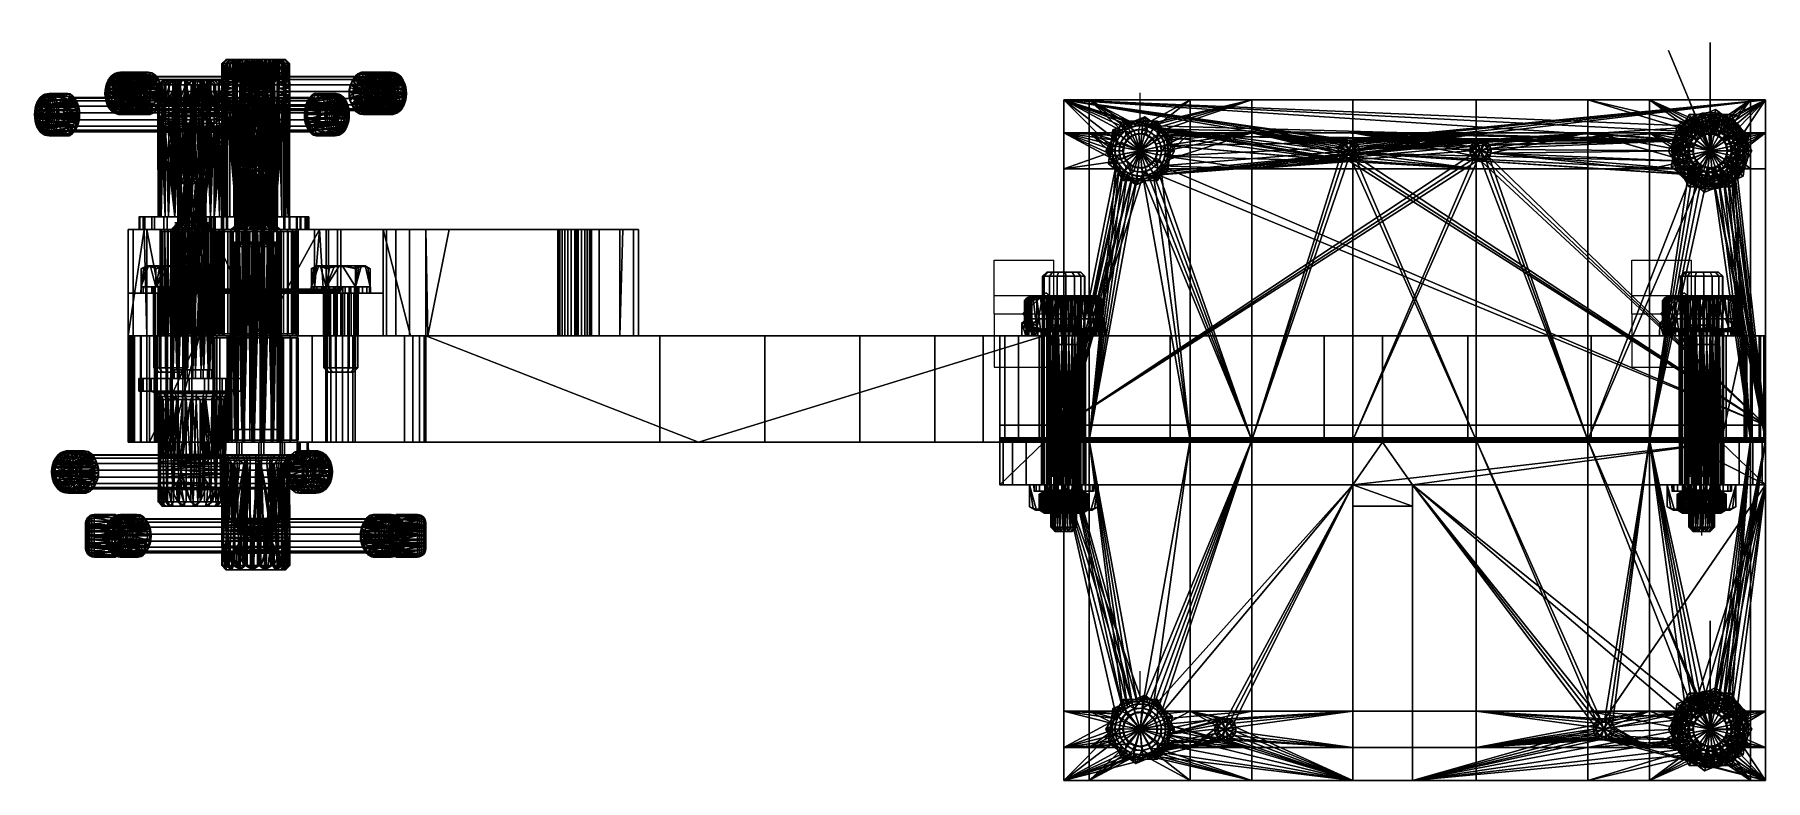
# Model space of a CAD drawing. Header units: millimetres. Extents: x -143 to 264, y -114 to 61.
import ezdxf
from ezdxf.lldxf.tags import DXFTag

# ---------------------------------------------------------------- set-up
doc = ezdxf.new("R2010")
doc.units = ezdxf.units.MM
for name, color, linetype, true_color in [('1', 7, 'Continuous', 0xffffff), ('2', 7, 'Continuous', 0xffffff), ('3', 7, 'Continuous', 0xffffff), ('4', 7, 'Continuous', 0xffffff)]:
    doc.layers.add(name, color=color, linetype=linetype, true_color=true_color)
tags = doc.linetypes.add('DASHED', pattern=[25.72, 12.86, -12.86]).pattern_tags.tags
tags[6:7] = [DXFTag(74, 4), DXFTag(75, 0), DXFTag(340, '0'), DXFTag(46, 0.0), DXFTag(50, 0.0), DXFTag(44, 0.0), DXFTag(45, 0.0)]
tags[4:5] = [DXFTag(74, 4), DXFTag(75, 0), DXFTag(340, '0'), DXFTag(46, 0.0), DXFTag(50, 0.0), DXFTag(44, 0.0), DXFTag(45, 0.0)]
tags = doc.linetypes.add('PHANTOM', pattern=[50.5, 18, -6.5, 6.5, -6.5, 6.5, -6.5]).pattern_tags.tags
tags[14:15] = [DXFTag(74, 4), DXFTag(75, 0), DXFTag(340, '0'), DXFTag(46, 0.0), DXFTag(50, 0.0), DXFTag(44, 0.0), DXFTag(45, 0.0)]
tags[12:13] = [DXFTag(74, 4), DXFTag(75, 0), DXFTag(340, '0'), DXFTag(46, 0.0), DXFTag(50, 0.0), DXFTag(44, 0.0), DXFTag(45, 0.0)]
tags[10:11] = [DXFTag(74, 4), DXFTag(75, 0), DXFTag(340, '0'), DXFTag(46, 0.0), DXFTag(50, 0.0), DXFTag(44, 0.0), DXFTag(45, 0.0)]
tags[8:9] = [DXFTag(74, 4), DXFTag(75, 0), DXFTag(340, '0'), DXFTag(46, 0.0), DXFTag(50, 0.0), DXFTag(44, 0.0), DXFTag(45, 0.0)]
tags[6:7] = [DXFTag(74, 4), DXFTag(75, 0), DXFTag(340, '0'), DXFTag(46, 0.0), DXFTag(50, 0.0), DXFTag(44, 0.0), DXFTag(45, 0.0)]
tags[4:5] = [DXFTag(74, 4), DXFTag(75, 0), DXFTag(340, '0'), DXFTag(46, 0.0), DXFTag(50, 0.0), DXFTag(44, 0.0), DXFTag(45, 0.0)]

# ---------------------------------------------------------------- blocks, each defined once
blk = doc.blocks.new('UG_SURFACE_001')
at = {"layer": '1', "color": 60, "linetype": 'Continuous', "lineweight": 18}
for points in [[(0, 159.999996, 12), (0, 152.250007), (0, 143.749997)], [(0, 159.999996, 12), (0, 159.999996), (0, 152.250007)], [(0, 143.749997), (0, 79.999998), (0, 83.499998, 12), (0, 159.999996, 12)], [(0, 159.999996, 12), (165.000007, 159.999996, 12), (97.000003, 159.999996), (44.25, 159.999996)], [(44.25, 159.999996), (0, 159.999996), (0, 159.999996, 12)], [(0, 159.999996), (44.25, 159.999996), (18.62717, 153.967127), (16.145898, 153.706342)], [(16.145898, 153.706342), (13.985217, 152.458876), (0, 159.999996)], [(13.985217, 152.458876), (13.833464, 152.250007), (0, 152.250007), (0, 159.999996)], [(0, 159.999996, 12), (16.145898, 153.706342, 12), (18.62717, 153.967127, 12)], [(0, 159.999996, 12), (64.716138, 149.016842, 12), (65.327175, 149.857864, 12)], [(0, 159.999996, 12), (13.985217, 152.458876, 12), (16.145898, 153.706342, 12)], [(0, 159.999996, 12), (0, 83.499998, 12), (12.518727, 145.559579, 12), (12, 148.000002, 12)], [(18.62717, 153.967127, 12), (64.499997, 148.000002, 12), (64.716138, 149.016842, 12), (0, 159.999996, 12)], [(12, 148.000002, 12), (12.518727, 150.440425, 12), (0, 159.999996, 12)], [(12.518727, 150.440425, 12), (13.985217, 152.458876, 12), (0, 159.999996, 12)], [(0, 159.999996, 12), (66.227458, 150.377646, 12), (67.261323, 150.486305, 12)], [(67.261323, 150.486305, 12), (165.000007, 159.999996, 12), (0, 159.999996, 12)], [(65.327175, 149.857864, 12), (66.227458, 150.377646, 12), (0, 159.999996, 12)], [(21, 153.196156), (18.62717, 153.967127), (44.25, 159.999996)], [(44.25, 159.999996), (44.25, 152.250007), (22.050809, 152.250007), (21, 153.196156)], [(44.25, 159.999996), (97.000003, 159.999996), (97.000003, 152.250007), (44.25, 152.250007)], [(67.261323, 150.486305, 12), (68.25, 150.165066, 12), (165.000007, 159.999996, 12)], [(165.000007, 159.999996, 12), (68.25, 150.165066, 12), (69.022544, 149.469465, 12)], [(69.022544, 149.469465, 12), (69.445372, 148.519784, 12), (165.000007, 159.999996, 12)], [(150.145903, 153.706342, 12), (152.62717, 153.967127, 12), (165.000007, 159.999996, 12), (69.445372, 148.519784, 12)], [(165.000007, 159.999996, 12), (137.75, 159.999996), (97.000003, 159.999996)], [(97.000003, 159.999996), (137.75, 159.999996), (137.75, 152.250007), (97.000003, 152.250007)], [(165.000007, 159.999996, 12), (161.500007, 159.999996), (137.75, 159.999996)], [(137.75, 159.999996), (161.500007, 159.999996), (152.62717, 153.967127), (150.145903, 153.706342)], [(150.145903, 153.706342), (147.98522, 152.458876), (137.75, 159.999996)], [(147.98522, 152.458876), (147.833467, 152.250007), (137.75, 152.250007), (137.75, 159.999996)], [(155.000001, 153.196156), (152.62717, 153.967127), (161.500007, 159.999996)], [(165.000007, 159.999996, 12), (152.62717, 153.967127, 12), (155.000001, 153.196156, 12)], [(161.500007, 159.999996), (161.500007, 152.250007), (156.050801, 152.250007), (155.000001, 153.196156)], [(155.000001, 153.196156, 12), (156.854108, 151.526704, 12), (165.000007, 159.999996, 12)], [(156.854108, 151.526704, 12), (157.868892, 149.247468, 12), (165.000007, 159.999996, 12)], [(165.000007, 83.499998, 12), (165.000007, 159.999996, 12), (157.868892, 149.247468, 12), (157.868892, 146.752536, 12)], [(165.000007, 159.999996, 12), (165.000007, 159.999996), (161.500007, 159.999996)], [(161.500007, 159.999996), (165.000007, 159.999996), (165.000007, 152.250007), (161.500007, 152.250007)], [(165.000007, 159.999996, 12), (165.000007, 143.749997), (165.000007, 152.250007)], [(165.000007, 159.999996, 12), (165.000007, 83.499998, 12), (165.000007, 79.999998), (165.000007, 143.749997)], [(165.000007, 152.250007), (165.000007, 159.999996), (165.000007, 159.999996, 12)], [(0, 143.749997), (0, 152.250007), (12.518727, 150.440425), (12, 148.000002)], [(0, 152.250007), (13.833464, 152.250007), (12.518727, 150.440425)], [(13.985217, 152.458876, 12), (12.518727, 150.440425, 12), (12.518727, 150.440425), (13.833464, 152.250007)], [(13.833464, 152.250007), (13.985217, 152.458876), (13.985217, 152.458876, 12)], [(16.145898, 153.706342), (16.145898, 153.706342, 12), (13.985217, 152.458876, 12), (13.985217, 152.458876)], [(18.62717, 153.967127), (18.62717, 153.967127, 12), (16.145898, 153.706342, 12), (16.145898, 153.706342)], [(18.62717, 153.967127, 12), (66.227458, 145.622358, 12), (65.327175, 146.14214, 12)], [(65.327175, 146.14214, 12), (64.716138, 146.983162, 12), (18.62717, 153.967127, 12)], [(64.716138, 146.983162, 12), (64.499997, 148.000002, 12), (18.62717, 153.967127, 12)], [(66.227458, 145.622358, 12), (18.62717, 153.967127, 12), (21, 153.196156, 12)], [(21, 153.196156), (21, 153.196156, 12), (18.62717, 153.967127, 12), (18.62717, 153.967127)], [(66.227458, 145.622358, 12), (21, 153.196156, 12), (22.854103, 151.526704, 12)], [(22.854103, 151.526704, 12), (21, 153.196156, 12), (21, 153.196156), (22.050809, 152.250007)], [(22.854103, 151.526704), (22.050809, 152.250007), (44.25, 152.250007)], [(22.050809, 152.250007), (22.854103, 151.526704), (22.854103, 151.526704, 12)], [(44.25, 152.250007), (23.868885, 149.247468), (22.854103, 151.526704)], [(66.227458, 145.622358, 12), (22.854103, 151.526704, 12), (23.868885, 149.247468, 12)], [(23.868885, 149.247468), (23.868885, 149.247468, 12), (22.854103, 151.526704, 12), (22.854103, 151.526704)], [(44.25, 152.250007), (44.25, 143.749997), (23.868885, 146.752536), (23.868885, 149.247468)], [(44.25, 152.250007), (66.227458, 150.377646), (65.327175, 149.857864)], [(44.25, 152.250007), (97.000003, 152.250007), (67.261323, 150.486305)], [(65.327175, 149.857864), (64.716138, 149.016842), (44.25, 152.250007)], [(67.261323, 150.486305), (66.227458, 150.377646), (44.25, 152.250007)], [(44.25, 143.749997), (44.25, 152.250007), (64.499997, 148.000002), (64.716138, 146.983162)], [(64.716138, 149.016842), (64.499997, 148.000002), (44.25, 152.250007)], [(97.000003, 152.250007), (68.25, 150.165066), (67.261323, 150.486305)], [(69.022544, 149.469465), (68.25, 150.165066), (97.000003, 152.250007)], [(97.000003, 152.250007), (69.445372, 148.519784), (69.022544, 149.469465)], [(69.445372, 148.519784, 12), (147.98522, 152.458876, 12), (150.145903, 153.706342, 12)], [(69.445372, 148.519784, 12), (146.518722, 150.440425, 12), (147.98522, 152.458876, 12)], [(97.000003, 152.250007), (97.000003, 143.749997), (69.445372, 147.48022), (69.445372, 148.519784)], [(97.000003, 152.250007), (137.75, 152.250007), (137.75, 143.749997), (97.000003, 143.749997)], [(137.75, 152.250007), (146.518722, 150.440425), (145.999998, 148.000002)], [(145.999998, 148.000002), (146.518722, 145.559579), (137.75, 143.749997), (137.75, 152.250007)], [(137.75, 152.250007), (147.833467, 152.250007), (146.518722, 150.440425)], [(147.98522, 152.458876, 12), (146.518722, 150.440425, 12), (146.518722, 150.440425), (147.833467, 152.250007)], [(147.833467, 152.250007), (147.98522, 152.458876), (147.98522, 152.458876, 12)], [(150.145903, 153.706342), (150.145903, 153.706342, 12), (147.98522, 152.458876, 12), (147.98522, 152.458876)], [(152.62717, 153.967127), (152.62717, 153.967127, 12), (150.145903, 153.706342, 12), (150.145903, 153.706342)], [(155.000001, 153.196156), (155.000001, 153.196156, 12), (152.62717, 153.967127, 12), (152.62717, 153.967127)], [(156.854108, 151.526704, 12), (155.000001, 153.196156, 12), (155.000001, 153.196156), (156.050801, 152.250007)], [(156.854108, 151.526704), (156.050801, 152.250007), (161.500007, 152.250007)], [(156.050801, 152.250007), (156.854108, 151.526704), (156.854108, 151.526704, 12)], [(157.868892, 149.247468), (156.854108, 151.526704), (161.500007, 152.250007)], [(157.868892, 149.247468), (157.868892, 149.247468, 12), (156.854108, 151.526704, 12), (156.854108, 151.526704)], [(161.500007, 152.250007), (161.500007, 143.749997), (157.868892, 146.752536), (157.868892, 149.247468)], [(161.500007, 152.250007), (165.000007, 152.250007), (165.000007, 143.749997), (161.500007, 143.749997)], [(12, 148.000002), (12.518727, 145.559579), (0, 143.749997)], [(12.518727, 150.440425), (12.518727, 150.440425, 12), (12, 148.000002, 12), (12, 148.000002)], [(12, 148.000002), (12, 148.000002, 12), (12.518727, 145.559579, 12), (12.518727, 145.559579)], [(22.854103, 144.473284), (23.868885, 146.752536), (44.25, 143.749997)], [(67.261323, 145.513698, 12), (23.868885, 146.752536, 12), (22.854103, 144.473284, 12), (165.000007, 83.499998, 12)], [(22.854103, 144.473284), (22.854103, 144.473284, 12), (23.868885, 146.752536, 12), (23.868885, 146.752536)], [(23.868885, 149.247468, 12), (67.261323, 145.513698, 12), (66.227458, 145.622358, 12)], [(67.261323, 145.513698, 12), (23.868885, 149.247468, 12), (23.868885, 146.752536, 12)], [(23.868885, 146.752536), (23.868885, 146.752536, 12), (23.868885, 149.247468, 12), (23.868885, 149.247468)], [(44.25, 143.749997), (64.716138, 146.983162), (65.327175, 146.14214)], [(64.716138, 149.016842), (64.716138, 149.016842, 12), (64.499997, 148.000002, 12), (64.499997, 148.000002)], [(64.499997, 148.000002), (64.499997, 148.000002, 12), (64.716138, 146.983162, 12), (64.716138, 146.983162)], [(65.327175, 149.857864), (65.327175, 149.857864, 12), (64.716138, 149.016842, 12), (64.716138, 149.016842)], [(64.716138, 146.983162), (64.716138, 146.983162, 12), (65.327175, 146.14214, 12), (65.327175, 146.14214)], [(66.227458, 150.377646), (66.227458, 150.377646, 12), (65.327175, 149.857864, 12), (65.327175, 149.857864)], [(67.261323, 150.486305), (67.261323, 150.486305, 12), (66.227458, 150.377646, 12), (66.227458, 150.377646)], [(68.25, 150.165066), (68.25, 150.165066, 12), (67.261323, 150.486305, 12), (67.261323, 150.486305)], [(69.022544, 149.469465), (69.022544, 149.469465, 12), (68.25, 150.165066, 12), (68.25, 150.165066)], [(97.000003, 143.749997), (68.25, 145.834938), (69.022544, 146.530539)], [(69.022544, 146.530539, 12), (68.25, 145.834938, 12), (165.000007, 83.499998, 12)], [(68.25, 145.834938), (68.25, 145.834938, 12), (69.022544, 146.530539, 12), (69.022544, 146.530539)], [(69.445372, 148.519784), (69.445372, 148.519784, 12), (69.022544, 149.469465, 12), (69.022544, 149.469465)], [(69.022544, 146.530539), (69.445372, 147.48022), (97.000003, 143.749997)], [(152.62717, 142.032862, 12), (69.445372, 147.48022, 12), (69.022544, 146.530539, 12), (165.000007, 83.499998, 12)], [(69.022544, 146.530539), (69.022544, 146.530539, 12), (69.445372, 147.48022, 12), (69.445372, 147.48022)], [(145.999998, 148.000002, 12), (146.518722, 150.440425, 12), (69.445372, 148.519784, 12)], [(69.445372, 148.519784, 12), (69.445372, 147.48022, 12), (146.518722, 145.559579, 12), (145.999998, 148.000002, 12)], [(69.445372, 147.48022), (69.445372, 147.48022, 12), (69.445372, 148.519784, 12), (69.445372, 148.519784)], [(69.445372, 147.48022, 12), (152.62717, 142.032862, 12), (150.145903, 142.293662, 12)], [(150.145903, 142.293662, 12), (147.98522, 143.541127, 12), (69.445372, 147.48022, 12)], [(147.98522, 143.541127, 12), (146.518722, 145.559579, 12), (69.445372, 147.48022, 12)], [(146.518722, 150.440425), (146.518722, 150.440425, 12), (145.999998, 148.000002, 12), (145.999998, 148.000002)], [(145.999998, 148.000002), (145.999998, 148.000002, 12), (146.518722, 145.559579, 12), (146.518722, 145.559579)], [(161.500007, 143.749997), (156.854108, 144.473284), (157.868892, 146.752536)], [(157.868892, 146.752536, 12), (156.854108, 144.473284, 12), (165.000007, 83.499998, 12)], [(156.854108, 144.473284), (156.854108, 144.473284, 12), (157.868892, 146.752536, 12), (157.868892, 146.752536)], [(157.868892, 146.752536), (157.868892, 146.752536, 12), (157.868892, 149.247468, 12), (157.868892, 149.247468)], [(12.518727, 145.559579), (13.833464, 143.749997), (0, 143.749997)], [(13.985217, 143.541127, 12), (12.518727, 145.559579, 12), (0, 83.499998, 12)], [(0, 79.999998), (0, 143.749997), (13.833464, 143.749997), (13.985217, 143.541127)], [(13.985217, 143.541127), (16.145898, 142.293662), (0, 79.999998)], [(0, 83.499998, 12), (16.145898, 142.293662, 12), (13.985217, 143.541127, 12)], [(0, 83.499998, 12), (165.000007, 83.499998, 12), (21, 142.803848, 12), (18.62717, 142.032862, 12)], [(13.833464, 143.749997), (12.518727, 145.559579), (12.518727, 145.559579, 12), (13.985217, 143.541127, 12)], [(13.985217, 143.541127, 12), (13.985217, 143.541127), (13.833464, 143.749997)], [(13.985217, 143.541127), (13.985217, 143.541127, 12), (16.145898, 142.293662, 12), (16.145898, 142.293662)], [(18.62717, 142.032862), (21, 142.803848), (44.25, 79.999998)], [(18.62717, 142.032862), (18.62717, 142.032862, 12), (21, 142.803848, 12), (21, 142.803848)], [(22.854103, 144.473284, 12), (21, 142.803848, 12), (165.000007, 83.499998, 12)], [(22.050809, 143.749997), (21, 142.803848), (21, 142.803848, 12), (22.854103, 144.473284, 12)], [(21, 142.803848), (22.050809, 143.749997), (44.25, 143.749997), (44.25, 79.999998)], [(44.25, 143.749997), (22.050809, 143.749997), (22.854103, 144.473284)], [(22.854103, 144.473284, 12), (22.854103, 144.473284), (22.050809, 143.749997)], [(65.327175, 146.14214), (66.227458, 145.622358), (44.25, 143.749997)], [(44.25, 143.749997), (66.227458, 145.622358), (67.261323, 145.513698)], [(67.261323, 145.513698), (97.000003, 143.749997), (44.25, 143.749997)], [(44.25, 143.749997), (97.000003, 143.749997), (97.000003, 79.999998), (44.25, 79.999998)], [(65.327175, 146.14214), (65.327175, 146.14214, 12), (66.227458, 145.622358, 12), (66.227458, 145.622358)], [(66.227458, 145.622358), (66.227458, 145.622358, 12), (67.261323, 145.513698, 12), (67.261323, 145.513698)], [(67.261323, 145.513698), (68.25, 145.834938), (97.000003, 143.749997)], [(165.000007, 83.499998, 12), (68.25, 145.834938, 12), (67.261323, 145.513698, 12)], [(67.261323, 145.513698), (67.261323, 145.513698, 12), (68.25, 145.834938, 12), (68.25, 145.834938)], [(97.000003, 143.749997), (137.75, 143.749997), (137.75, 79.999998), (97.000003, 79.999998)], [(146.518722, 145.559579), (147.833467, 143.749997), (137.75, 143.749997)], [(137.75, 79.999998), (137.75, 143.749997), (147.833467, 143.749997), (147.98522, 143.541127)], [(137.75, 79.999998), (147.98522, 143.541127), (150.145903, 142.293662)], [(147.833467, 143.749997), (146.518722, 145.559579), (146.518722, 145.559579, 12), (147.98522, 143.541127, 12)], [(147.98522, 143.541127, 12), (147.98522, 143.541127), (147.833467, 143.749997)], [(147.98522, 143.541127), (147.98522, 143.541127, 12), (150.145903, 142.293662, 12), (150.145903, 142.293662)], [(161.500007, 79.999998), (152.62717, 142.032862), (155.000001, 142.803848)], [(165.000007, 83.499998, 12), (155.000001, 142.803848, 12), (152.62717, 142.032862, 12)], [(152.62717, 142.032862), (152.62717, 142.032862, 12), (155.000001, 142.803848, 12), (155.000001, 142.803848)], [(165.000007, 83.499998, 12), (156.854108, 144.473284, 12), (155.000001, 142.803848, 12)], [(156.050801, 143.749997), (155.000001, 142.803848), (155.000001, 142.803848, 12), (156.854108, 144.473284, 12)], [(155.000001, 142.803848), (156.050801, 143.749997), (161.500007, 143.749997), (161.500007, 79.999998)], [(161.500007, 143.749997), (156.050801, 143.749997), (156.854108, 144.473284)], [(156.854108, 144.473284, 12), (156.854108, 144.473284), (156.050801, 143.749997)], [(161.500007, 143.749997), (165.000007, 143.749997), (165.000007, 79.999998), (161.500007, 79.999998)], [(44.25, 79.999998), (0, 79.999998), (16.145898, 142.293662), (18.62717, 142.032862)], [(18.62717, 142.032862, 12), (16.145898, 142.293662, 12), (0, 83.499998, 12)], [(16.145898, 142.293662), (16.145898, 142.293662, 12), (18.62717, 142.032862, 12), (18.62717, 142.032862)], [(150.145903, 142.293662), (152.62717, 142.032862), (161.500007, 79.999998), (137.75, 79.999998)], [(150.145903, 142.293662), (150.145903, 142.293662, 12), (152.62717, 142.032862, 12), (152.62717, 142.032862)], [(0, 69.499999, 12), (-15, 69.499999, 12), (-15, 83.499998, 12), (0, 83.499998, 12)], [(-15, 83.499998, 22), (165.000007, 83.499998, 22), (165.000007, 83.499998, 12), (0, 83.499998, 12)], [(0, 83.499998, 12), (-15, 83.499998, 12), (-15, 83.499998, 22)], [(-15, 83.499998, 12), (-15, 69.499999, 12), (-15, 80.117315, 22.076121), (-15, 80.499999, 22)], [(-15, 80.499999, 22), (-15, 83.499998, 22), (-15, 83.499998, 12)], [(-15, 80.499999, 22), (165.000007, 80.499999, 22), (165.000007, 83.499998, 22), (-15, 83.499998, 22)], [(0, 79.999998), (0, 69.499999, 12), (0, 83.499998, 12)], [(165.000007, 79.999998), (165.000007, 83.499998, 12), (165.000007, 83.499998, 22), (165.000007, 80.499999, 22)], [(165.000007, 80.499999, 22), (-15, 80.499999, 22), (-15, 80.117315, 22.076121), (165.000007, 80.117315, 22.076121)], [(-15, 69.499999, 12), (-15, 79.792894, 22.292893), (-15, 80.117315, 22.076121)], [(165.000007, 80.117315, 22.076121), (-15, 80.117315, 22.076121), (-15, 79.792894, 22.292893), (165.000007, 79.792894, 22.292893)], [(-15, 69.499999, 12), (-15, 79.57612, 22.617316), (-15, 79.792894, 22.292893)], [(165.000007, 79.792894, 22.292893), (-15, 79.792894, 22.292893), (-15, 79.57612, 22.617316), (165.000007, 79.57612, 22.617316)], [(-15, 79.499997, 23), (-15, 79.57612, 22.617316), (-15, 69.499999, 12)], [(165.000007, 79.57612, 22.617316), (-15, 79.57612, 22.617316), (75.000003, 79.499997, 23), (145.374998, 79.499997, 23)], [(-15, 79.57612, 22.617316), (-4.625, 79.499997, 23), (75.000003, 79.499997, 23)], [(-15, 79.57612, 22.617316), (-15, 79.499997, 23), (-4.625, 79.499997, 23)], [(-15, 69.499999, 112.000003), (68.000004, 69.499999, 112.000003), (75.000003, 79.499997, 112.000003), (-4.625, 79.499997, 112.000003)], [(-4.625, 79.499997, 112.000003), (-15, 79.499997, 112.000003), (-15, 69.499999, 112.000003)], [(-15, 69.499999, 12), (-15, 69.499999, 112.000003), (-15, 79.499997, 83.875), (-15, 79.499997, 61.124999)], [(-15, 69.499999, 112.000003), (-15, 79.499997, 106.624998), (-15, 79.499997, 83.875)], [(-15, 69.499999, 112.000003), (-15, 79.499997, 112.000003), (-15, 79.499997, 106.624998)], [(-15, 79.499997, 61.124999), (-15, 79.499997, 23), (-15, 69.499999, 12)], [(-15, 79.499997, 106.624998), (-4.625, 79.499997, 106.624998), (-4.625, 79.499997, 98.383814), (-5.22124, 79.499997, 96.548773)], [(-5.22124, 79.499997, 96.548773), (-4.993047, 79.499997, 94.377659), (-15, 79.499997, 83.875), (-15, 79.499997, 106.624998)], [(-15, 79.499997, 61.124999), (-4.625, 79.499997, 61.124999), (-4.625, 79.499997, 50.383814), (-5.22124, 79.499997, 48.548773)], [(-5.22124, 79.499997, 48.548773), (-4.993047, 79.499997, 46.377663), (-15, 79.499997, 23), (-15, 79.499997, 61.124999)], [(-4.993047, 79.499997, 46.377663), (-4.625, 79.499997, 45.740183), (-4.625, 79.499997, 23), (-15, 79.499997, 23)], [(-4.993047, 79.499997, 94.377659), (-4.625, 79.499997, 93.740188), (-4.625, 79.499997, 83.875), (-15, 79.499997, 83.875)], [(-15, 79.499997, 61.124999), (-15, 79.499997, 83.875), (-4.625, 79.499997, 83.875), (-4.625, 79.499997, 61.124999)], [(-15, 79.499997, 106.624998), (-15, 79.499997, 112.000003), (-4.625, 79.499997, 112.000003), (-4.625, 79.499997, 106.624998)], [(-4.546633, 69.499999, 50.625), (-5.22124, 69.499999, 48.548773), (-5.22124, 79.499997, 48.548773), (-4.625, 79.499997, 50.383814)], [(-4.993047, 69.499999, 46.377663), (-4.993047, 79.499997, 46.377663), (-5.22124, 79.499997, 48.548773), (-5.22124, 69.499999, 48.548773)], [(-4.546633, 69.499999, 98.624997), (-5.22124, 69.499999, 96.548773), (-5.22124, 79.499997, 96.548773), (-4.625, 79.499997, 98.383814)], [(-4.993047, 69.499999, 94.377659), (-4.993047, 79.499997, 94.377659), (-5.22124, 79.499997, 96.548773), (-5.22124, 69.499999, 96.548773)], [(-4.993047, 69.499999, 46.377663), (-3.90151, 69.499999, 44.487063), (-3.90151, 79.499997, 44.487063), (-4.625, 79.499997, 45.740183)], [(-4.625, 79.499997, 45.740183), (-4.993047, 79.499997, 46.377663), (-4.993047, 69.499999, 46.377663)], [(-4.993047, 69.499999, 94.377659), (-3.90151, 69.499999, 92.487067), (-3.90151, 79.499997, 92.487067), (-4.625, 79.499997, 93.740188)], [(-4.625, 79.499997, 93.740188), (-4.993047, 79.499997, 94.377659), (-4.993047, 69.499999, 94.377659)], [(-4.625, 79.499997, 61.124999), (-4.625, 79.499997, 83.875), (-3.978088, 79.499997, 73.418111)], [(-3.978088, 79.499997, 73.418111), (-3.804226, 79.499997, 71.763933), (-4.625, 79.499997, 61.124999)], [(-4.625, 79.499997, 83.875), (-3.464102, 79.499997, 75.000003), (-3.978088, 79.499997, 73.418111)], [(-4.625, 79.499997, 83.875), (-2.351141, 79.499997, 76.236069), (-3.464102, 79.499997, 75.000003)], [(-4.625, 79.499997, 83.875), (0.831647, 79.499997, 76.912589), (-0.831647, 79.499997, 76.912589)], [(-4.625, 79.499997, 61.124999), (-2.972579, 79.499997, 70.323475), (-1.626947, 79.499997, 69.345817)], [(-0.831647, 79.499997, 76.912589), (-2.351141, 79.499997, 76.236069), (-4.625, 79.499997, 83.875)], [(75.000003, 79.499997, 61.124999), (-4.625, 79.499997, 61.124999), (0, 79.499997, 68.999998), (1.626947, 79.499997, 69.345817)], [(-3.804226, 79.499997, 71.763933), (-2.972579, 79.499997, 70.323475), (-4.625, 79.499997, 61.124999)], [(-1.626947, 79.499997, 69.345817), (0, 79.499997, 68.999998), (-4.625, 79.499997, 61.124999)], [(-4.625, 79.499997, 106.624998), (-1.091536, 79.499997, 101.135276), (-3.085873, 79.499997, 100.247338)], [(-3.085873, 79.499997, 100.247338), (-4.546633, 79.499997, 98.624997), (-4.625, 79.499997, 106.624998)], [(-4.625, 79.499997, 106.624998), (1.091536, 79.499997, 101.135276), (-1.091536, 79.499997, 101.135276)], [(-4.625, 79.499997, 106.624998), (75.000003, 79.499997, 106.624998), (3.085873, 79.499997, 100.247338), (1.091536, 79.499997, 101.135276)], [(75.000003, 79.499997, 83.875), (-4.625, 79.499997, 83.875), (0, 79.499997, 90.750001), (2.135367, 79.499997, 91.203883)], [(-4.625, 79.499997, 83.875), (-3.90151, 79.499997, 92.487067), (-2.135367, 79.499997, 91.203883)], [(-4.625, 79.499997, 83.875), (-4.625, 79.499997, 93.740188), (-3.90151, 79.499997, 92.487067)], [(-2.135367, 79.499997, 91.203883), (0, 79.499997, 90.750001), (-4.625, 79.499997, 83.875)], [(-4.625, 79.499997, 61.124999), (1.091536, 79.499997, 53.135276), (-1.091536, 79.499997, 53.135276)], [(-4.625, 79.499997, 61.124999), (75.000003, 79.499997, 61.124999), (3.085873, 79.499997, 52.247338), (1.091536, 79.499997, 53.135276)], [(-4.625, 79.499997, 23), (0, 79.499997, 42.750001), (2.135367, 79.499997, 43.203887)], [(-4.625, 79.499997, 23), (-3.90151, 79.499997, 44.487063), (-2.135367, 79.499997, 43.203887)], [(-2.135367, 79.499997, 43.203887), (0, 79.499997, 42.750001), (-4.625, 79.499997, 23)], [(-4.625, 79.499997, 23), (-4.625, 79.499997, 45.740183), (-3.90151, 79.499997, 44.487063)], [(-4.625, 79.499997, 61.124999), (-3.085873, 79.499997, 52.247338), (-4.546633, 79.499997, 50.625)], [(2.135367, 79.499997, 43.203887), (3.90151, 79.499997, 44.487063), (75.000003, 79.499997, 23), (-4.625, 79.499997, 23)], [(-1.091536, 79.499997, 53.135276), (-3.085873, 79.499997, 52.247338), (-4.625, 79.499997, 61.124999)], [(-4.546633, 79.499997, 50.625), (-4.625, 79.499997, 50.383814), (-4.625, 79.499997, 61.124999)], [(-4.546633, 79.499997, 98.624997), (-4.625, 79.499997, 98.383814), (-4.625, 79.499997, 106.624998)], [(2.351141, 79.499997, 76.236069), (0.831647, 79.499997, 76.912589), (-4.625, 79.499997, 83.875), (75.000003, 79.499997, 83.875)], [(-4.625, 79.499997, 106.624998), (-4.625, 79.499997, 112.000003), (75.000003, 79.499997, 112.000003), (75.000003, 79.499997, 106.624998)], [(-4.625, 79.499997, 50.383814), (-4.546633, 79.499997, 50.625), (-4.546633, 69.499999, 50.625)], [(-4.625, 79.499997, 98.383814), (-4.546633, 79.499997, 98.624997), (-4.546633, 69.499999, 98.624997)], [(-4.546633, 69.499999, 50.625), (-4.546633, 79.499997, 50.625), (-3.085873, 79.499997, 52.247338), (-3.085873, 69.499999, 52.247338)], [(-4.546633, 69.499999, 98.624997), (-4.546633, 79.499997, 98.624997), (-3.085873, 79.499997, 100.247338), (-3.085873, 69.499999, 100.247338)], [(-3.978088, 69.499999, 73.418111), (-3.978088, 79.499997, 73.418111), (-3.464102, 79.499997, 75.000003), (-3.464102, 69.499999, 75.000003)], [(-3.804226, 69.499999, 71.763933), (-3.804226, 79.499997, 71.763933), (-3.978088, 79.499997, 73.418111), (-3.978088, 69.499999, 73.418111)], [(-2.135367, 69.499999, 43.203887), (-2.135367, 79.499997, 43.203887), (-3.90151, 79.499997, 44.487063), (-3.90151, 69.499999, 44.487063)], [(-2.135367, 69.499999, 91.203883), (-2.135367, 79.499997, 91.203883), (-3.90151, 79.499997, 92.487067), (-3.90151, 69.499999, 92.487067)], [(-2.972579, 69.499999, 70.323475), (-2.972579, 79.499997, 70.323475), (-3.804226, 79.499997, 71.763933), (-3.804226, 69.499999, 71.763933)], [(-3.464102, 69.499999, 75.000003), (-3.464102, 79.499997, 75.000003), (-2.351141, 79.499997, 76.236069), (-2.351141, 69.499999, 76.236069)], [(-3.085873, 69.499999, 52.247338), (-3.085873, 79.499997, 52.247338), (-1.091536, 79.499997, 53.135276), (-1.091536, 69.499999, 53.135276)], [(-3.085873, 69.499999, 100.247338), (-3.085873, 79.499997, 100.247338), (-1.091536, 79.499997, 101.135276), (-1.091536, 69.499999, 101.135276)], [(-1.626947, 69.499999, 69.345817), (-1.626947, 79.499997, 69.345817), (-2.972579, 79.499997, 70.323475), (-2.972579, 69.499999, 70.323475)], [(-2.351141, 69.499999, 76.236069), (-2.351141, 79.499997, 76.236069), (-0.831647, 79.499997, 76.912589), (-0.831647, 69.499999, 76.912589)], [(0, 69.499999, 42.750001), (0, 79.499997, 42.750001), (-2.135367, 79.499997, 43.203887), (-2.135367, 69.499999, 43.203887)], [(0, 69.499999, 90.750001), (0, 79.499997, 90.750001), (-2.135367, 79.499997, 91.203883), (-2.135367, 69.499999, 91.203883)], [(0, 69.499999, 68.999998), (0, 79.499997, 68.999998), (-1.626947, 79.499997, 69.345817), (-1.626947, 69.499999, 69.345817)], [(-1.091536, 69.499999, 53.135276), (-1.091536, 79.499997, 53.135276), (1.091536, 79.499997, 53.135276), (1.091536, 69.499999, 53.135276)], [(-1.091536, 69.499999, 101.135276), (-1.091536, 79.499997, 101.135276), (1.091536, 79.499997, 101.135276), (1.091536, 69.499999, 101.135276)], [(-0.831647, 69.499999, 76.912589), (-0.831647, 79.499997, 76.912589), (0.831647, 79.499997, 76.912589), (0.831647, 69.499999, 76.912589)], [(0, 0, 12), (0, 69.499999, 12), (0, 79.999998), (0, 7.75)], [(0, 79.999998), (16.145898, 17.706338), (13.985217, 16.458869)], [(18.62717, 17.967131), (16.145898, 17.706338), (0, 79.999998), (44.25, 79.999998)], [(13.985217, 16.458869), (12.518727, 14.44042), (0, 7.75), (0, 79.999998)], [(2.135367, 69.499999, 43.203887), (2.135367, 79.499997, 43.203887), (0, 79.499997, 42.750001), (0, 69.499999, 42.750001)], [(2.135367, 69.499999, 91.203883), (2.135367, 79.499997, 91.203883), (0, 79.499997, 90.750001), (0, 69.499999, 90.750001)], [(1.626947, 69.499999, 69.345817), (1.626947, 79.499997, 69.345817), (0, 79.499997, 68.999998), (0, 69.499999, 68.999998)], [(0.831647, 69.499999, 76.912589), (0.831647, 79.499997, 76.912589), (2.351141, 79.499997, 76.236069), (2.351141, 69.499999, 76.236069)], [(1.091536, 69.499999, 53.135276), (1.091536, 79.499997, 53.135276), (3.085873, 79.499997, 52.247338), (3.085873, 69.499999, 52.247338)], [(1.091536, 69.499999, 101.135276), (1.091536, 79.499997, 101.135276), (3.085873, 79.499997, 100.247338), (3.085873, 69.499999, 100.247338)], [(1.626947, 79.499997, 69.345817), (2.972579, 79.499997, 70.323475), (75.000003, 79.499997, 61.124999)], [(2.972579, 69.499999, 70.323475), (2.972579, 79.499997, 70.323475), (1.626947, 79.499997, 69.345817), (1.626947, 69.499999, 69.345817)], [(2.135367, 79.499997, 91.203883), (3.90151, 79.499997, 92.487067), (75.000003, 79.499997, 83.875)], [(3.90151, 69.499999, 44.487063), (3.90151, 79.499997, 44.487063), (2.135367, 79.499997, 43.203887), (2.135367, 69.499999, 43.203887)], [(3.90151, 69.499999, 92.487067), (3.90151, 79.499997, 92.487067), (2.135367, 79.499997, 91.203883), (2.135367, 69.499999, 91.203883)], [(75.000003, 79.499997, 83.875), (3.464102, 79.499997, 75.000003), (2.351141, 79.499997, 76.236069)], [(2.351141, 69.499999, 76.236069), (2.351141, 79.499997, 76.236069), (3.464102, 79.499997, 75.000003), (3.464102, 69.499999, 75.000003)], [(75.000003, 79.499997, 61.124999), (2.972579, 79.499997, 70.323475), (3.804226, 79.499997, 71.763933)], [(3.804226, 69.499999, 71.763933), (3.804226, 79.499997, 71.763933), (2.972579, 79.499997, 70.323475), (2.972579, 69.499999, 70.323475)], [(4.546633, 79.499997, 98.624997), (3.085873, 79.499997, 100.247338), (75.000003, 79.499997, 106.624998)], [(4.546633, 79.499997, 50.625), (3.085873, 79.499997, 52.247338), (75.000003, 79.499997, 61.124999)], [(3.085873, 69.499999, 52.247338), (3.085873, 79.499997, 52.247338), (4.546633, 79.499997, 50.625), (4.546633, 69.499999, 50.625)], [(3.085873, 69.499999, 100.247338), (3.085873, 79.499997, 100.247338), (4.546633, 79.499997, 98.624997), (4.546633, 69.499999, 98.624997)], [(75.000003, 79.499997, 83.875), (3.978088, 79.499997, 73.418111), (3.464102, 79.499997, 75.000003)], [(3.464102, 69.499999, 75.000003), (3.464102, 79.499997, 75.000003), (3.978088, 79.499997, 73.418111), (3.978088, 69.499999, 73.418111)], [(3.804226, 79.499997, 71.763933), (3.978088, 79.499997, 73.418111), (75.000003, 79.499997, 83.875), (75.000003, 79.499997, 61.124999)], [(3.978088, 69.499999, 73.418111), (3.978088, 79.499997, 73.418111), (3.804226, 79.499997, 71.763933), (3.804226, 69.499999, 71.763933)], [(75.000003, 79.499997, 83.875), (3.90151, 79.499997, 92.487067), (4.993047, 79.499997, 94.377659)], [(75.000003, 79.499997, 23), (3.90151, 79.499997, 44.487063), (4.993047, 79.499997, 46.377663)], [(4.993047, 69.499999, 46.377663), (4.993047, 79.499997, 46.377663), (3.90151, 79.499997, 44.487063), (3.90151, 69.499999, 44.487063)], [(4.993047, 69.499999, 94.377659), (4.993047, 79.499997, 94.377659), (3.90151, 79.499997, 92.487067), (3.90151, 69.499999, 92.487067)], [(75.000003, 79.499997, 106.624998), (5.22124, 79.499997, 96.548773), (4.546633, 79.499997, 98.624997)], [(75.000003, 79.499997, 61.124999), (5.22124, 79.499997, 48.548773), (4.546633, 79.499997, 50.625)], [(4.546633, 69.499999, 50.625), (4.546633, 79.499997, 50.625), (5.22124, 79.499997, 48.548773), (5.22124, 69.499999, 48.548773)], [(4.546633, 69.499999, 98.624997), (4.546633, 79.499997, 98.624997), (5.22124, 79.499997, 96.548773), (5.22124, 69.499999, 96.548773)], [(75.000003, 79.499997, 106.624998), (75.000003, 79.499997, 83.875), (4.993047, 79.499997, 94.377659), (5.22124, 79.499997, 96.548773)], [(75.000003, 79.499997, 61.124999), (75.000003, 79.499997, 23), (4.993047, 79.499997, 46.377663), (5.22124, 79.499997, 48.548773)], [(5.22124, 69.499999, 48.548773), (5.22124, 79.499997, 48.548773), (4.993047, 79.499997, 46.377663), (4.993047, 69.499999, 46.377663)], [(5.22124, 69.499999, 96.548773), (5.22124, 79.499997, 96.548773), (4.993047, 79.499997, 94.377659), (4.993047, 69.499999, 94.377659)], [(44.25, 79.999998), (21, 17.196152), (18.62717, 17.967131)], [(22.854103, 15.526712), (21, 17.196152), (44.25, 79.999998)], [(44.25, 79.999998), (44.25, 7.75), (23.868885, 13.24747), (22.854103, 15.526712)], [(44.25, 79.999998), (97.000003, 79.999998), (97.000003, 7.75), (44.25, 7.75)], [(82.000002, 64.499997, 112.000003), (82.000002, 69.499999, 112.000003), (75.000003, 79.499997, 112.000003), (68.000004, 69.499999, 112.000003)], [(145.374998, 79.499997, 112.000003), (75.000003, 79.499997, 112.000003), (82.000002, 69.499999, 112.000003), (165.000007, 69.499999, 112.000003)], [(75.000003, 79.499997, 23), (75.000003, 79.499997, 61.124999), (144.778758, 79.499997, 48.548773), (145.006955, 79.499997, 46.377663)], [(75.000003, 79.499997, 61.124999), (145.374998, 79.499997, 61.124999), (145.374998, 79.499997, 50.383814), (144.778758, 79.499997, 48.548773)], [(75.000003, 79.499997, 83.875), (75.000003, 79.499997, 106.624998), (144.778758, 79.499997, 96.548773), (145.006955, 79.499997, 94.377659)], [(75.000003, 79.499997, 106.624998), (145.374998, 79.499997, 106.624998), (145.374998, 79.499997, 98.383814), (144.778758, 79.499997, 96.548773)], [(145.006955, 79.499997, 94.377659), (145.374998, 79.499997, 93.740188), (145.374998, 79.499997, 83.875), (75.000003, 79.499997, 83.875)], [(145.006955, 79.499997, 46.377663), (145.374998, 79.499997, 45.740183), (145.374998, 79.499997, 23), (75.000003, 79.499997, 23)], [(75.000003, 79.499997, 61.124999), (75.000003, 79.499997, 83.875), (145.374998, 79.499997, 83.875), (145.374998, 79.499997, 61.124999)], [(75.000003, 79.499997, 106.624998), (75.000003, 79.499997, 112.000003), (145.374998, 79.499997, 112.000003), (145.374998, 79.499997, 106.624998)], [(97.000003, 79.999998), (126.227453, 14.377641), (125.32717, 13.857862)], [(125.32717, 13.857862), (124.716133, 13.016841), (97.000003, 7.75), (97.000003, 79.999998)], [(127.261326, 14.486304), (126.227453, 14.377641), (97.000003, 79.999998), (137.75, 79.999998)], [(137.75, 79.999998), (128.250003, 14.165063), (127.261326, 14.486304)], [(129.022539, 13.469463), (128.250003, 14.165063), (137.75, 79.999998)], [(137.75, 79.999998), (137.75, 7.75), (129.445374, 12.51978), (129.022539, 13.469463)], [(137.75, 79.999998), (150.145903, 17.706338), (147.98522, 16.458869)], [(137.75, 7.75), (137.75, 79.999998), (146.518722, 14.44042), (145.999998, 12)], [(152.62717, 17.967131), (150.145903, 17.706338), (137.75, 79.999998), (161.500007, 79.999998)], [(147.98522, 16.458869), (146.518722, 14.44042), (137.75, 79.999998)], [(145.453364, 69.499999, 98.624997), (144.778758, 69.499999, 96.548773), (144.778758, 79.499997, 96.548773), (145.374998, 79.499997, 98.383814)], [(145.006955, 69.499999, 94.377659), (145.006955, 79.499997, 94.377659), (144.778758, 79.499997, 96.548773), (144.778758, 69.499999, 96.548773)], [(145.453364, 69.499999, 50.625), (144.778758, 69.499999, 48.548773), (144.778758, 79.499997, 48.548773), (145.374998, 79.499997, 50.383814)], [(145.006955, 69.499999, 46.377663), (145.006955, 79.499997, 46.377663), (144.778758, 79.499997, 48.548773), (144.778758, 69.499999, 48.548773)], [(145.006955, 69.499999, 94.377659), (146.098495, 69.499999, 92.487067), (146.098495, 79.499997, 92.487067), (145.374998, 79.499997, 93.740188)], [(145.374998, 79.499997, 93.740188), (145.006955, 79.499997, 94.377659), (145.006955, 69.499999, 94.377659)], [(145.006955, 69.499999, 46.377663), (146.098495, 69.499999, 44.487063), (146.098495, 79.499997, 44.487063), (145.374998, 79.499997, 45.740183)], [(145.374998, 79.499997, 45.740183), (145.006955, 79.499997, 46.377663), (145.006955, 69.499999, 46.377663)], [(165.000007, 79.57612, 22.617316), (145.374998, 79.499997, 23), (154.624999, 79.499997, 23)], [(165.000007, 69.499999, 112.000003), (154.624999, 79.499997, 112.000003), (145.374998, 79.499997, 112.000003)], [(145.374998, 79.499997, 98.383814), (145.453364, 79.499997, 98.624997), (145.453364, 69.499999, 98.624997)], [(145.374998, 79.499997, 50.383814), (145.453364, 79.499997, 50.625), (145.453364, 69.499999, 50.625)], [(145.374998, 79.499997, 61.124999), (145.374998, 79.499997, 83.875), (146.021917, 79.499997, 73.418111)], [(146.021917, 79.499997, 73.418111), (146.195769, 79.499997, 71.763933), (145.374998, 79.499997, 61.124999)], [(145.374998, 79.499997, 83.875), (146.535903, 79.499997, 75.000003), (146.021917, 79.499997, 73.418111)], [(145.374998, 79.499997, 83.875), (149.168357, 79.499997, 76.912589), (147.648856, 79.499997, 76.236069)], [(154.624999, 79.499997, 61.124999), (145.374998, 79.499997, 61.124999), (148.373052, 79.499997, 69.345817), (150.000006, 79.499997, 68.999998)], [(147.648856, 79.499997, 76.236069), (146.535903, 79.499997, 75.000003), (145.374998, 79.499997, 83.875)], [(146.195769, 79.499997, 71.763933), (147.027418, 79.499997, 70.323475), (145.374998, 79.499997, 61.124999)], [(147.027418, 79.499997, 70.323475), (148.373052, 79.499997, 69.345817), (145.374998, 79.499997, 61.124999)], [(145.374998, 79.499997, 83.875), (154.624999, 79.499997, 83.875), (150.83164, 79.499997, 76.912589), (149.168357, 79.499997, 76.912589)], [(145.374998, 79.499997, 61.124999), (154.624999, 79.499997, 61.124999), (151.091531, 79.499997, 53.135276), (148.908466, 79.499997, 53.135276)], [(145.374998, 79.499997, 61.124999), (146.914124, 79.499997, 52.247338), (145.453364, 79.499997, 50.625)], [(148.908466, 79.499997, 53.135276), (146.914124, 79.499997, 52.247338), (145.374998, 79.499997, 61.124999)], [(154.624999, 79.499997, 23), (145.374998, 79.499997, 23), (150.000006, 79.499997, 42.750001), (152.135372, 79.499997, 43.203887)], [(145.374998, 79.499997, 23), (147.86464, 79.499997, 43.203887), (150.000006, 79.499997, 42.750001)], [(145.374998, 79.499997, 23), (145.374998, 79.499997, 45.740183), (146.098495, 79.499997, 44.487063)], [(146.098495, 79.499997, 44.487063), (147.86464, 79.499997, 43.203887), (145.374998, 79.499997, 23)], [(145.374998, 79.499997, 106.624998), (154.624999, 79.499997, 106.624998), (151.091531, 79.499997, 101.135276), (148.908466, 79.499997, 101.135276)], [(148.908466, 79.499997, 101.135276), (146.914124, 79.499997, 100.247338), (145.374998, 79.499997, 106.624998)], [(146.914124, 79.499997, 100.247338), (145.453364, 79.499997, 98.624997), (145.374998, 79.499997, 106.624998)], [(145.374998, 79.499997, 83.875), (145.374998, 79.499997, 93.740188), (146.098495, 79.499997, 92.487067)], [(146.098495, 79.499997, 92.487067), (147.86464, 79.499997, 91.203883), (145.374998, 79.499997, 83.875)], [(147.86464, 79.499997, 91.203883), (150.000006, 79.499997, 90.750001), (154.624999, 79.499997, 83.875), (145.374998, 79.499997, 83.875)], [(145.453364, 79.499997, 98.624997), (145.374998, 79.499997, 98.383814), (145.374998, 79.499997, 106.624998)], [(145.453364, 79.499997, 50.625), (145.374998, 79.499997, 50.383814), (145.374998, 79.499997, 61.124999)], [(145.374998, 79.499997, 106.624998), (145.374998, 79.499997, 112.000003), (154.624999, 79.499997, 112.000003), (154.624999, 79.499997, 106.624998)], [(145.453364, 69.499999, 98.624997), (145.453364, 79.499997, 98.624997), (146.914124, 79.499997, 100.247338), (146.914124, 69.499999, 100.247338)], [(145.453364, 69.499999, 50.625), (145.453364, 79.499997, 50.625), (146.914124, 79.499997, 52.247338), (146.914124, 69.499999, 52.247338)], [(146.021917, 69.499999, 73.418111), (146.021917, 79.499997, 73.418111), (146.535903, 79.499997, 75.000003), (146.535903, 69.499999, 75.000003)], [(146.195769, 69.499999, 71.763933), (146.195769, 79.499997, 71.763933), (146.021917, 79.499997, 73.418111), (146.021917, 69.499999, 73.418111)], [(147.86464, 69.499999, 91.203883), (147.86464, 79.499997, 91.203883), (146.098495, 79.499997, 92.487067), (146.098495, 69.499999, 92.487067)], [(147.86464, 69.499999, 43.203887), (147.86464, 79.499997, 43.203887), (146.098495, 79.499997, 44.487063), (146.098495, 69.499999, 44.487063)], [(147.027418, 69.499999, 70.323475), (147.027418, 79.499997, 70.323475), (146.195769, 79.499997, 71.763933), (146.195769, 69.499999, 71.763933)], [(146.535903, 69.499999, 75.000003), (146.535903, 79.499997, 75.000003), (147.648856, 79.499997, 76.236069), (147.648856, 69.499999, 76.236069)], [(146.914124, 69.499999, 100.247338), (146.914124, 79.499997, 100.247338), (148.908466, 79.499997, 101.135276), (148.908466, 69.499999, 101.135276)], [(146.914124, 69.499999, 52.247338), (146.914124, 79.499997, 52.247338), (148.908466, 79.499997, 53.135276), (148.908466, 69.499999, 53.135276)], [(148.373052, 69.499999, 69.345817), (148.373052, 79.499997, 69.345817), (147.027418, 79.499997, 70.323475), (147.027418, 69.499999, 70.323475)], [(147.648856, 69.499999, 76.236069), (147.648856, 79.499997, 76.236069), (149.168357, 79.499997, 76.912589), (149.168357, 69.499999, 76.912589)], [(150.000006, 69.499999, 90.750001), (150.000006, 79.499997, 90.750001), (147.86464, 79.499997, 91.203883), (147.86464, 69.499999, 91.203883)], [(150.000006, 69.499999, 42.750001), (150.000006, 79.499997, 42.750001), (147.86464, 79.499997, 43.203887), (147.86464, 69.499999, 43.203887)], [(150.000006, 69.499999, 68.999998), (150.000006, 79.499997, 68.999998), (148.373052, 79.499997, 69.345817), (148.373052, 69.499999, 69.345817)], [(148.908466, 69.499999, 101.135276), (148.908466, 79.499997, 101.135276), (151.091531, 79.499997, 101.135276), (151.091531, 69.499999, 101.135276)], [(148.908466, 69.499999, 53.135276), (148.908466, 79.499997, 53.135276), (151.091531, 79.499997, 53.135276), (151.091531, 69.499999, 53.135276)], [(149.168357, 69.499999, 76.912589), (149.168357, 79.499997, 76.912589), (150.83164, 79.499997, 76.912589), (150.83164, 69.499999, 76.912589)], [(152.135372, 69.499999, 91.203883), (152.135372, 79.499997, 91.203883), (150.000006, 79.499997, 90.750001), (150.000006, 69.499999, 90.750001)], [(152.135372, 69.499999, 43.203887), (152.135372, 79.499997, 43.203887), (150.000006, 79.499997, 42.750001), (150.000006, 69.499999, 42.750001)], [(151.626945, 69.499999, 69.345817), (151.626945, 79.499997, 69.345817), (150.000006, 79.499997, 68.999998), (150.000006, 69.499999, 68.999998)], [(150.000006, 79.499997, 68.999998), (151.626945, 79.499997, 69.345817), (154.624999, 79.499997, 61.124999)], [(154.624999, 79.499997, 83.875), (150.000006, 79.499997, 90.750001), (152.135372, 79.499997, 91.203883)], [(150.83164, 69.499999, 76.912589), (150.83164, 79.499997, 76.912589), (152.351141, 79.499997, 76.236069), (152.351141, 69.499999, 76.236069)], [(152.351141, 79.499997, 76.236069), (150.83164, 79.499997, 76.912589), (154.624999, 79.499997, 83.875)], [(151.091531, 69.499999, 101.135276), (151.091531, 79.499997, 101.135276), (153.085873, 79.499997, 100.247338), (153.085873, 69.499999, 100.247338)], [(151.091531, 69.499999, 53.135276), (151.091531, 79.499997, 53.135276), (153.085873, 79.499997, 52.247338), (153.085873, 69.499999, 52.247338)], [(154.624999, 79.499997, 61.124999), (153.085873, 79.499997, 52.247338), (151.091531, 79.499997, 53.135276)], [(154.624999, 79.499997, 106.624998), (153.085873, 79.499997, 100.247338), (151.091531, 79.499997, 101.135276)], [(152.972579, 69.499999, 70.323475), (152.972579, 79.499997, 70.323475), (151.626945, 79.499997, 69.345817), (151.626945, 69.499999, 69.345817)], [(151.626945, 79.499997, 69.345817), (152.972579, 79.499997, 70.323475), (154.624999, 79.499997, 61.124999)], [(153.901517, 69.499999, 92.487067), (153.901517, 79.499997, 92.487067), (152.135372, 79.499997, 91.203883), (152.135372, 69.499999, 91.203883)], [(153.901517, 69.499999, 44.487063), (153.901517, 79.499997, 44.487063), (152.135372, 79.499997, 43.203887), (152.135372, 69.499999, 43.203887)], [(152.135372, 79.499997, 43.203887), (153.901517, 79.499997, 44.487063), (154.624999, 79.499997, 23)], [(152.135372, 79.499997, 91.203883), (153.901517, 79.499997, 92.487067), (154.624999, 79.499997, 83.875)], [(152.351141, 69.499999, 76.236069), (152.351141, 79.499997, 76.236069), (153.464109, 79.499997, 75.000003), (153.464109, 69.499999, 75.000003)], [(154.624999, 79.499997, 83.875), (153.464109, 79.499997, 75.000003), (152.351141, 79.499997, 76.236069)], [(161.500007, 79.999998), (155.000001, 17.196152), (152.62717, 17.967131)], [(153.804228, 69.499999, 71.763933), (153.804228, 79.499997, 71.763933), (152.972579, 79.499997, 70.323475), (152.972579, 69.499999, 70.323475)], [(154.624999, 79.499997, 61.124999), (152.972579, 79.499997, 70.323475), (153.804228, 79.499997, 71.763933)], [(153.085873, 69.499999, 100.247338), (153.085873, 79.499997, 100.247338), (154.546633, 79.499997, 98.624997), (154.546633, 69.499999, 98.624997)], [(153.085873, 69.499999, 52.247338), (153.085873, 79.499997, 52.247338), (154.546633, 79.499997, 50.625), (154.546633, 69.499999, 50.625)], [(154.546633, 79.499997, 50.625), (153.085873, 79.499997, 52.247338), (154.624999, 79.499997, 61.124999)], [(154.546633, 79.499997, 98.624997), (153.085873, 79.499997, 100.247338), (154.624999, 79.499997, 106.624998)], [(153.464109, 69.499999, 75.000003), (153.464109, 79.499997, 75.000003), (153.978094, 79.499997, 73.418111), (153.978094, 69.499999, 73.418111)], [(154.624999, 79.499997, 83.875), (153.978094, 79.499997, 73.418111), (153.464109, 79.499997, 75.000003)], [(153.978094, 69.499999, 73.418111), (153.978094, 79.499997, 73.418111), (153.804228, 79.499997, 71.763933), (153.804228, 69.499999, 71.763933)], [(154.624999, 79.499997, 61.124999), (153.804228, 79.499997, 71.763933), (153.978094, 79.499997, 73.418111)], [(154.624999, 79.499997, 93.740188), (153.901517, 79.499997, 92.487067), (153.901517, 69.499999, 92.487067), (154.993042, 69.499999, 94.377659)], [(154.624999, 79.499997, 45.740183), (153.901517, 79.499997, 44.487063), (153.901517, 69.499999, 44.487063), (154.993042, 69.499999, 46.377663)], [(153.901517, 79.499997, 92.487067), (154.624999, 79.499997, 93.740188), (154.624999, 79.499997, 83.875)], [(153.901517, 79.499997, 44.487063), (154.624999, 79.499997, 45.740183), (154.624999, 79.499997, 23)], [(153.978094, 79.499997, 73.418111), (154.624999, 79.499997, 83.875), (154.624999, 79.499997, 61.124999)], [(154.546633, 69.499999, 98.624997), (154.546633, 79.499997, 98.624997), (154.624999, 79.499997, 98.383814)], [(154.624999, 79.499997, 98.383814), (155.221239, 79.499997, 96.548773), (155.221239, 69.499999, 96.548773), (154.546633, 69.499999, 98.624997)], [(154.546633, 69.499999, 50.625), (154.546633, 79.499997, 50.625), (154.624999, 79.499997, 50.383814)], [(154.624999, 79.499997, 50.383814), (155.221239, 79.499997, 48.548773), (155.221239, 69.499999, 48.548773), (154.546633, 69.499999, 50.625)], [(154.624999, 79.499997, 61.124999), (154.624999, 79.499997, 50.383814), (154.546633, 79.499997, 50.625)], [(154.624999, 79.499997, 106.624998), (154.624999, 79.499997, 98.383814), (154.546633, 79.499997, 98.624997)], [(154.624999, 79.499997, 23), (165.000007, 79.499997, 23), (165.000007, 79.57612, 22.617316)], [(165.000007, 69.499999, 112.000003), (165.000007, 79.499997, 112.000003), (154.624999, 79.499997, 112.000003)], [(154.993042, 69.499999, 94.377659), (154.993042, 79.499997, 94.377659), (154.624999, 79.499997, 93.740188)], [(154.993042, 69.499999, 46.377663), (154.993042, 79.499997, 46.377663), (154.624999, 79.499997, 45.740183)], [(165.000007, 79.499997, 23), (154.624999, 79.499997, 23), (154.624999, 79.499997, 45.740183), (154.993042, 79.499997, 46.377663)], [(165.000007, 79.499997, 83.875), (154.624999, 79.499997, 83.875), (154.624999, 79.499997, 93.740188), (154.993042, 79.499997, 94.377659)], [(155.221239, 79.499997, 96.548773), (154.624999, 79.499997, 98.383814), (154.624999, 79.499997, 106.624998), (165.000007, 79.499997, 106.624998)], [(155.221239, 79.499997, 48.548773), (154.624999, 79.499997, 50.383814), (154.624999, 79.499997, 61.124999), (165.000007, 79.499997, 61.124999)], [(154.624999, 79.499997, 61.124999), (154.624999, 79.499997, 83.875), (165.000007, 79.499997, 83.875), (165.000007, 79.499997, 61.124999)], [(154.624999, 79.499997, 106.624998), (154.624999, 79.499997, 112.000003), (165.000007, 79.499997, 112.000003), (165.000007, 79.499997, 106.624998)], [(155.221239, 69.499999, 96.548773), (155.221239, 79.499997, 96.548773), (154.993042, 79.499997, 94.377659), (154.993042, 69.499999, 94.377659)], [(155.221239, 69.499999, 48.548773), (155.221239, 79.499997, 48.548773), (154.993042, 79.499997, 46.377663), (154.993042, 69.499999, 46.377663)], [(165.000007, 79.499997, 61.124999), (165.000007, 79.499997, 23), (154.993042, 79.499997, 46.377663), (155.221239, 79.499997, 48.548773)], [(165.000007, 79.499997, 106.624998), (165.000007, 79.499997, 83.875), (154.993042, 79.499997, 94.377659), (155.221239, 79.499997, 96.548773)], [(161.500007, 79.999998), (156.854108, 15.526712), (155.000001, 17.196152)], [(157.868892, 13.24747), (156.854108, 15.526712), (161.500007, 79.999998), (161.500007, 7.75)], [(161.500007, 79.999998), (165.000007, 79.999998), (165.000007, 7.75), (161.500007, 7.75)], [(165.000007, 80.499999, 22), (165.000007, 80.117315, 22.076121), (165.000007, 79.999998)], [(165.000007, 80.117315, 22.076121), (165.000007, 79.792894, 22.292893), (165.000007, 69.499999, 12), (165.000007, 79.999998)], [(165.000007, 7.75), (165.000007, 79.999998), (165.000007, 69.499999, 12), (165.000007, 0, 12)], [(165.000007, 79.792894, 22.292893), (165.000007, 79.57612, 22.617316), (165.000007, 69.499999, 12)], [(165.000007, 69.499999, 12), (165.000007, 79.57612, 22.617316), (165.000007, 79.499997, 23)], [(165.000007, 69.499999, 112.000003), (165.000007, 79.499997, 83.875), (165.000007, 79.499997, 106.624998)], [(165.000007, 69.499999, 112.000003), (165.000007, 69.499999, 12), (165.000007, 79.499997, 61.124999), (165.000007, 79.499997, 83.875)], [(165.000007, 69.499999, 12), (165.000007, 79.499997, 23), (165.000007, 79.499997, 61.124999)], [(165.000007, 79.499997, 106.624998), (165.000007, 79.499997, 112.000003), (165.000007, 69.499999, 112.000003)], [(-15, 69.499999, 112.000003), (-4.546633, 69.499999, 98.624997), (-3.085873, 69.499999, 100.247338)], [(-15, 69.499999, 112.000003), (-5.22124, 69.499999, 96.548773), (-4.546633, 69.499999, 98.624997)], [(-2.135367, 69.499999, 91.203883), (-15, 69.499999, 12), (-3.978088, 69.499999, 73.418111)], [(-3.085873, 69.499999, 100.247338), (-1.091536, 69.499999, 101.135276), (-15, 69.499999, 112.000003)], [(-15, 69.499999, 12), (-3.804226, 69.499999, 71.763933), (-3.978088, 69.499999, 73.418111)], [(-1.091536, 69.499999, 101.135276), (1.091536, 69.499999, 101.135276), (-15, 69.499999, 112.000003)], [(-15, 69.499999, 12), (-2.972579, 69.499999, 70.323475), (-3.804226, 69.499999, 71.763933)], [(1.091536, 69.499999, 101.135276), (3.085873, 69.499999, 100.247338), (68.000004, 69.499999, 112.000003), (-15, 69.499999, 112.000003)], [(-15, 69.499999, 12), (-4.993047, 69.499999, 46.377663), (-5.22124, 69.499999, 48.548773)], [(-15, 69.499999, 112.000003), (-15, 69.499999, 12), (-4.993047, 69.499999, 94.377659), (-5.22124, 69.499999, 96.548773)], [(-2.135367, 69.499999, 91.203883), (-3.90151, 69.499999, 92.487067), (-15, 69.499999, 12)], [(-5.22124, 69.499999, 48.548773), (0, 69.499999, 68.999998), (-1.626947, 69.499999, 69.345817), (-15, 69.499999, 12)], [(-3.90151, 69.499999, 92.487067), (-4.993047, 69.499999, 94.377659), (-15, 69.499999, 12)], [(-15, 69.499999, 12), (-3.90151, 69.499999, 44.487063), (-4.993047, 69.499999, 46.377663)], [(-15, 69.499999, 12), (0, 69.499999, 12), (0, 69.499999, 42.750001), (-2.135367, 69.499999, 43.203887)], [(-2.135367, 69.499999, 43.203887), (-3.90151, 69.499999, 44.487063), (-15, 69.499999, 12)], [(-1.626947, 69.499999, 69.345817), (-2.972579, 69.499999, 70.323475), (-15, 69.499999, 12)], [(0, 69.499999, 68.999998), (-5.22124, 69.499999, 48.548773), (-4.546633, 69.499999, 50.625)], [(-4.546633, 69.499999, 50.625), (-3.085873, 69.499999, 52.247338), (0, 69.499999, 68.999998)], [(-3.978088, 69.499999, 73.418111), (0, 69.499999, 90.750001), (-2.135367, 69.499999, 91.203883)], [(0, 69.499999, 90.750001), (-3.978088, 69.499999, 73.418111), (-3.464102, 69.499999, 75.000003)], [(-3.464102, 69.499999, 75.000003), (-2.351141, 69.499999, 76.236069), (0, 69.499999, 90.750001)], [(0, 69.499999, 68.999998), (-3.085873, 69.499999, 52.247338), (-1.091536, 69.499999, 53.135276)], [(0, 69.499999, 90.750001), (-2.351141, 69.499999, 76.236069), (-0.831647, 69.499999, 76.912589)], [(1.626947, 69.499999, 69.345817), (0, 69.499999, 68.999998), (-1.091536, 69.499999, 53.135276), (1.091536, 69.499999, 53.135276)], [(2.135367, 69.499999, 91.203883), (0, 69.499999, 90.750001), (-0.831647, 69.499999, 76.912589), (0.831647, 69.499999, 76.912589)], [(0, 69.499999, 12), (16.145898, 17.706338, 12), (18.62717, 17.967131, 12)], [(18.62717, 17.967131, 12), (21, 17.196152, 12), (68.000004, 69.499999, 12), (0, 69.499999, 12)], [(0, 69.499999, 12), (12.518727, 14.44042, 12), (13.985217, 16.458869, 12)], [(13.985217, 16.458869, 12), (16.145898, 17.706338, 12), (0, 69.499999, 12)], [(12, 12, 12), (12.518727, 14.44042, 12), (0, 69.499999, 12), (0, 0, 12)], [(0, 69.499999, 12), (68.000004, 69.499999, 12), (3.90151, 69.499999, 44.487063), (2.135367, 69.499999, 43.203887)], [(2.135367, 69.499999, 43.203887), (0, 69.499999, 42.750001), (0, 69.499999, 12)], [(4.993047, 69.499999, 94.377659), (0.831647, 69.499999, 76.912589), (2.351141, 69.499999, 76.236069), (68.000004, 69.499999, 112.000003)], [(0.831647, 69.499999, 76.912589), (3.90151, 69.499999, 92.487067), (2.135367, 69.499999, 91.203883)], [(0.831647, 69.499999, 76.912589), (4.993047, 69.499999, 94.377659), (3.90151, 69.499999, 92.487067)], [(1.091536, 69.499999, 53.135276), (2.972579, 69.499999, 70.323475), (1.626947, 69.499999, 69.345817)], [(1.091536, 69.499999, 53.135276), (3.085873, 69.499999, 52.247338), (2.972579, 69.499999, 70.323475)], [(2.351141, 69.499999, 76.236069), (3.464102, 69.499999, 75.000003), (68.000004, 69.499999, 112.000003)], [(68.000004, 69.499999, 12), (2.972579, 69.499999, 70.323475), (3.085873, 69.499999, 52.247338), (4.546633, 69.499999, 50.625)], [(3.804226, 69.499999, 71.763933), (2.972579, 69.499999, 70.323475), (68.000004, 69.499999, 12)], [(68.000004, 69.499999, 112.000003), (3.085873, 69.499999, 100.247338), (4.546633, 69.499999, 98.624997)], [(68.000004, 69.499999, 112.000003), (3.464102, 69.499999, 75.000003), (3.978088, 69.499999, 73.418111)], [(68.000004, 69.499999, 12), (68.000004, 69.499999, 112.000003), (3.978088, 69.499999, 73.418111), (3.804226, 69.499999, 71.763933)], [(4.993047, 69.499999, 46.377663), (3.90151, 69.499999, 44.487063), (68.000004, 69.499999, 12)], [(4.546633, 69.499999, 98.624997), (5.22124, 69.499999, 96.548773), (68.000004, 69.499999, 112.000003)], [(4.546633, 69.499999, 50.625), (5.22124, 69.499999, 48.548773), (68.000004, 69.499999, 12)], [(68.000004, 69.499999, 112.000003), (5.22124, 69.499999, 96.548773), (4.993047, 69.499999, 94.377659)], [(5.22124, 69.499999, 48.548773), (4.993047, 69.499999, 46.377663), (68.000004, 69.499999, 12)], [(68.000004, 69.499999, 12), (21, 17.196152, 12), (22.854103, 15.526712, 12)], [(22.854103, 15.526712, 12), (23.868885, 13.24747, 12), (68.000004, 0, 12), (68.000004, 69.499999, 12)], [(68.000004, 69.499999, 12), (68.000004, 0, 12), (68.000004, 0, 17.000001)], [(68.000004, 0, 17.000001), (68.000004, 64.499997, 112.000003), (68.000004, 69.499999, 112.000003), (68.000004, 69.499999, 12)], [(68.000004, 69.499999, 112.000003), (68.000004, 64.499997, 112.000003), (82.000002, 64.499997, 112.000003)], [(82.000002, 69.499999, 12), (124.716133, 13.016841, 12), (125.32717, 13.857862, 12)], [(82.000002, 69.499999, 12), (82.000002, 0, 12), (124.499999, 12, 12), (124.716133, 13.016841, 12)], [(165.000007, 69.499999, 12), (82.000002, 69.499999, 12), (126.227453, 14.377641, 12), (127.261326, 14.486304, 12)], [(125.32717, 13.857862, 12), (126.227453, 14.377641, 12), (82.000002, 69.499999, 12)], [(82.000002, 69.499999, 12), (82.000002, 69.499999, 112.000003), (82.000002, 64.499997, 112.000003), (82.000002, 0, 17.000001)], [(82.000002, 0, 17.000001), (82.000002, 0, 12), (82.000002, 69.499999, 12)], [(82.000002, 69.499999, 12), (146.195769, 69.499999, 71.763933), (146.021917, 69.499999, 73.418111)], [(165.000007, 69.499999, 112.000003), (82.000002, 69.499999, 112.000003), (146.914124, 69.499999, 100.247338), (148.908466, 69.499999, 101.135276)], [(82.000002, 69.499999, 12), (147.027418, 69.499999, 70.323475), (146.195769, 69.499999, 71.763933)], [(82.000002, 69.499999, 112.000003), (144.778758, 69.499999, 96.548773), (145.453364, 69.499999, 98.624997)], [(146.021917, 69.499999, 73.418111), (150.000006, 69.499999, 90.750001), (147.86464, 69.499999, 91.203883), (82.000002, 69.499999, 12)], [(82.000002, 69.499999, 112.000003), (145.006955, 69.499999, 94.377659), (144.778758, 69.499999, 96.548773)], [(147.86464, 69.499999, 91.203883), (146.098495, 69.499999, 92.487067), (82.000002, 69.499999, 12)], [(146.098495, 69.499999, 92.487067), (145.006955, 69.499999, 94.377659), (82.000002, 69.499999, 112.000003), (82.000002, 69.499999, 12)], [(82.000002, 69.499999, 12), (145.006955, 69.499999, 46.377663), (144.778758, 69.499999, 48.548773)], [(144.778758, 69.499999, 48.548773), (148.373052, 69.499999, 69.345817), (147.027418, 69.499999, 70.323475), (82.000002, 69.499999, 12)], [(82.000002, 69.499999, 12), (147.86464, 69.499999, 43.203887), (146.098495, 69.499999, 44.487063)], [(82.000002, 69.499999, 12), (165.000007, 69.499999, 12), (150.000006, 69.499999, 42.750001), (147.86464, 69.499999, 43.203887)], [(146.098495, 69.499999, 44.487063), (145.006955, 69.499999, 46.377663), (82.000002, 69.499999, 12)], [(145.453364, 69.499999, 98.624997), (146.914124, 69.499999, 100.247338), (82.000002, 69.499999, 112.000003)], [(165.000007, 69.499999, 12), (127.261326, 14.486304, 12), (128.250003, 14.165063, 12), (147.98522, 16.458869, 12)], [(144.778758, 69.499999, 48.548773), (150.000006, 69.499999, 68.999998), (148.373052, 69.499999, 69.345817)], [(150.000006, 69.499999, 68.999998), (144.778758, 69.499999, 48.548773), (145.453364, 69.499999, 50.625)], [(153.804228, 69.499999, 71.763933), (152.972579, 69.499999, 70.323475), (145.453364, 69.499999, 50.625), (146.914124, 69.499999, 52.247338)], [(145.453364, 69.499999, 50.625), (152.972579, 69.499999, 70.323475), (151.626945, 69.499999, 69.345817)], [(145.453364, 69.499999, 50.625), (151.626945, 69.499999, 69.345817), (150.000006, 69.499999, 68.999998)], [(150.000006, 69.499999, 90.750001), (146.021917, 69.499999, 73.418111), (146.535903, 69.499999, 75.000003)], [(150.000006, 69.499999, 90.750001), (146.535903, 69.499999, 75.000003), (147.648856, 69.499999, 76.236069)], [(153.804228, 69.499999, 71.763933), (146.914124, 69.499999, 52.247338), (148.908466, 69.499999, 53.135276)], [(152.135372, 69.499999, 91.203883), (150.000006, 69.499999, 90.750001), (147.648856, 69.499999, 76.236069), (149.168357, 69.499999, 76.912589)], [(147.98522, 16.458869, 12), (150.145903, 17.706338, 12), (165.000007, 69.499999, 12)], [(153.804228, 69.499999, 71.763933), (148.908466, 69.499999, 53.135276), (151.091531, 69.499999, 53.135276), (165.000007, 69.499999, 112.000003)], [(148.908466, 69.499999, 101.135276), (151.091531, 69.499999, 101.135276), (165.000007, 69.499999, 112.000003)], [(149.168357, 69.499999, 76.912589), (153.901517, 69.499999, 92.487067), (152.135372, 69.499999, 91.203883)], [(154.993042, 69.499999, 94.377659), (149.168357, 69.499999, 76.912589), (150.83164, 69.499999, 76.912589)], [(149.168357, 69.499999, 76.912589), (154.993042, 69.499999, 94.377659), (153.901517, 69.499999, 92.487067)], [(152.135372, 69.499999, 43.203887), (150.000006, 69.499999, 42.750001), (165.000007, 69.499999, 12)], [(165.000007, 69.499999, 12), (150.145903, 17.706338, 12), (152.62717, 17.967131, 12)], [(154.993042, 69.499999, 94.377659), (150.83164, 69.499999, 76.912589), (152.351141, 69.499999, 76.236069), (165.000007, 69.499999, 112.000003)], [(151.091531, 69.499999, 53.135276), (153.085873, 69.499999, 52.247338), (165.000007, 69.499999, 112.000003)], [(151.091531, 69.499999, 101.135276), (153.085873, 69.499999, 100.247338), (165.000007, 69.499999, 112.000003)], [(165.000007, 69.499999, 12), (153.901517, 69.499999, 44.487063), (152.135372, 69.499999, 43.203887)], [(152.351141, 69.499999, 76.236069), (153.464109, 69.499999, 75.000003), (165.000007, 69.499999, 112.000003)], [(152.62717, 17.967131, 12), (155.000001, 17.196152, 12), (165.000007, 69.499999, 12)], [(165.000007, 69.499999, 112.000003), (153.085873, 69.499999, 100.247338), (154.546633, 69.499999, 98.624997)], [(165.000007, 69.499999, 112.000003), (153.085873, 69.499999, 52.247338), (154.546633, 69.499999, 50.625)], [(165.000007, 69.499999, 112.000003), (153.464109, 69.499999, 75.000003), (153.978094, 69.499999, 73.418111)], [(165.000007, 69.499999, 112.000003), (153.978094, 69.499999, 73.418111), (153.804228, 69.499999, 71.763933)], [(154.993042, 69.499999, 46.377663), (153.901517, 69.499999, 44.487063), (165.000007, 69.499999, 12)], [(154.546633, 69.499999, 98.624997), (155.221239, 69.499999, 96.548773), (165.000007, 69.499999, 112.000003)], [(154.546633, 69.499999, 50.625), (155.221239, 69.499999, 48.548773), (165.000007, 69.499999, 112.000003)], [(165.000007, 69.499999, 112.000003), (155.221239, 69.499999, 96.548773), (154.993042, 69.499999, 94.377659)], [(155.221239, 69.499999, 48.548773), (154.993042, 69.499999, 46.377663), (165.000007, 69.499999, 12), (165.000007, 69.499999, 112.000003)], [(155.000001, 17.196152, 12), (156.854108, 15.526712, 12), (165.000007, 69.499999, 12)], [(156.854108, 15.526712, 12), (157.868892, 13.24747, 12), (165.000007, 69.499999, 12)], [(165.000007, 0, 12), (165.000007, 69.499999, 12), (157.868892, 13.24747, 12), (157.868892, 10.75253, 12)], [(82.000002, 64.499997, 112.000003), (68.000004, 64.499997, 112.000003), (68.000004, 0, 17.000001), (82.000002, 0, 17.000001)], [(13.985217, 16.458869), (13.985217, 16.458869, 12), (12.518727, 14.44042, 12), (12.518727, 14.44042)], [(16.145898, 17.706338), (16.145898, 17.706338, 12), (13.985217, 16.458869, 12), (13.985217, 16.458869)], [(18.62717, 17.967131), (18.62717, 17.967131, 12), (16.145898, 17.706338, 12), (16.145898, 17.706338)], [(21, 17.196152), (21, 17.196152, 12), (18.62717, 17.967131, 12), (18.62717, 17.967131)], [(22.854103, 15.526712), (22.854103, 15.526712, 12), (21, 17.196152, 12), (21, 17.196152)], [(147.98522, 16.458869, 12), (128.250003, 14.165063, 12), (129.022539, 13.469463, 12)], [(129.022539, 13.469463, 12), (129.445374, 12.51978, 12), (147.98522, 16.458869, 12)], [(146.518722, 14.44042, 12), (147.98522, 16.458869, 12), (129.445374, 12.51978, 12)], [(147.98522, 16.458869), (147.98522, 16.458869, 12), (146.518722, 14.44042, 12), (146.518722, 14.44042)], [(150.145903, 17.706338), (150.145903, 17.706338, 12), (147.98522, 16.458869, 12), (147.98522, 16.458869)], [(152.62717, 17.967131), (152.62717, 17.967131, 12), (150.145903, 17.706338, 12), (150.145903, 17.706338)], [(155.000001, 17.196152), (155.000001, 17.196152, 12), (152.62717, 17.967131, 12), (152.62717, 17.967131)], [(156.854108, 15.526712), (156.854108, 15.526712, 12), (155.000001, 17.196152, 12), (155.000001, 17.196152)], [(0, 7.75), (12.518727, 14.44042), (12, 12)], [(12.518727, 14.44042), (12.518727, 14.44042, 12), (12, 12, 12), (12, 12)], [(23.868885, 13.24747), (23.868885, 13.24747, 12), (22.854103, 15.526712, 12), (22.854103, 15.526712)], [(68.000004, 0, 12), (23.868885, 13.24747, 12), (23.868885, 10.75253, 12)], [(23.868885, 10.75253), (23.868885, 10.75253, 12), (23.868885, 13.24747, 12), (23.868885, 13.24747)], [(23.868885, 10.75253), (23.868885, 13.24747), (44.25, 7.75)], [(124.716133, 13.016841), (124.499999, 12), (97.000003, 7.75)], [(124.716133, 13.016841), (124.716133, 13.016841, 12), (124.499999, 12, 12), (124.499999, 12)], [(125.32717, 13.857862), (125.32717, 13.857862, 12), (124.716133, 13.016841, 12), (124.716133, 13.016841)], [(126.227453, 14.377641), (126.227453, 14.377641, 12), (125.32717, 13.857862, 12), (125.32717, 13.857862)], [(127.261326, 14.486304), (127.261326, 14.486304, 12), (126.227453, 14.377641, 12), (126.227453, 14.377641)], [(128.250003, 14.165063), (128.250003, 14.165063, 12), (127.261326, 14.486304, 12), (127.261326, 14.486304)], [(129.022539, 13.469463), (129.022539, 13.469463, 12), (128.250003, 14.165063, 12), (128.250003, 14.165063)], [(129.445374, 12.51978), (129.445374, 12.51978, 12), (129.022539, 13.469463, 12), (129.022539, 13.469463)], [(145.999998, 12, 12), (146.518722, 14.44042, 12), (129.445374, 12.51978, 12), (129.445374, 11.480221, 12)], [(129.445374, 11.480221), (129.445374, 11.480221, 12), (129.445374, 12.51978, 12), (129.445374, 12.51978)], [(137.75, 7.75), (129.445374, 11.480221), (129.445374, 12.51978)], [(146.518722, 14.44042), (146.518722, 14.44042, 12), (145.999998, 12, 12), (145.999998, 12)], [(157.868892, 13.24747), (157.868892, 13.24747, 12), (156.854108, 15.526712, 12), (156.854108, 15.526712)], [(157.868892, 10.75253), (157.868892, 10.75253, 12), (157.868892, 13.24747, 12), (157.868892, 13.24747)], [(161.500007, 7.75), (157.868892, 10.75253), (157.868892, 13.24747)], [(0, 0, 12), (12.518727, 9.55958, 12), (12, 12, 12)], [(12, 12), (12.518727, 9.55958), (0, 7.75)], [(13.985217, 7.541131, 12), (12.518727, 9.55958, 12), (0, 0, 12)], [(12.518727, 9.55958), (13.833464, 7.75), (0, 7.75)], [(12, 12), (12, 12, 12), (12.518727, 9.55958, 12), (12.518727, 9.55958)], [(13.833464, 7.75), (12.518727, 9.55958), (12.518727, 9.55958, 12), (13.985217, 7.541131, 12)], [(22.854103, 8.473288, 12), (21, 6.803847, 12), (68.000004, 0, 12)], [(22.050809, 7.75), (21, 6.803847), (21, 6.803847, 12), (22.854103, 8.473288, 12)], [(22.854103, 8.473288, 12), (22.854103, 8.473288), (22.050809, 7.75)], [(44.25, 7.75), (22.050809, 7.75), (22.854103, 8.473288)], [(68.000004, 0, 12), (23.868885, 10.75253, 12), (22.854103, 8.473288, 12)], [(22.854103, 8.473288), (22.854103, 8.473288, 12), (23.868885, 10.75253, 12), (23.868885, 10.75253)], [(22.854103, 8.473288), (23.868885, 10.75253), (44.25, 7.75)], [(124.716133, 10.983159, 12), (124.499999, 12, 12), (82.000002, 0, 12)], [(82.000002, 0, 12), (125.32717, 10.142138, 12), (124.716133, 10.983159, 12)], [(126.227453, 9.622359, 12), (125.32717, 10.142138, 12), (82.000002, 0, 12)], [(82.000002, 0, 12), (165.000007, 0, 12), (127.261326, 9.513696, 12), (126.227453, 9.622359, 12)], [(97.000003, 7.75), (124.499999, 12), (124.716133, 10.983159)], [(124.716133, 10.983159), (125.32717, 10.142138), (97.000003, 7.75)], [(97.000003, 7.75), (125.32717, 10.142138), (126.227453, 9.622359)], [(126.227453, 9.622359), (127.261326, 9.513696), (137.75, 7.75), (97.000003, 7.75)], [(124.499999, 12), (124.499999, 12, 12), (124.716133, 10.983159, 12), (124.716133, 10.983159)], [(124.716133, 10.983159), (124.716133, 10.983159, 12), (125.32717, 10.142138, 12), (125.32717, 10.142138)], [(125.32717, 10.142138), (125.32717, 10.142138, 12), (126.227453, 9.622359, 12), (126.227453, 9.622359)], [(126.227453, 9.622359), (126.227453, 9.622359, 12), (127.261326, 9.513696, 12), (127.261326, 9.513696)], [(165.000007, 0, 12), (128.250003, 9.834937, 12), (127.261326, 9.513696, 12)], [(127.261326, 9.513696), (127.261326, 9.513696, 12), (128.250003, 9.834937, 12), (128.250003, 9.834937)], [(127.261326, 9.513696), (128.250003, 9.834937), (137.75, 7.75)], [(129.022539, 10.530537, 12), (128.250003, 9.834937, 12), (146.518722, 9.55958, 12)], [(128.250003, 9.834937), (128.250003, 9.834937, 12), (129.022539, 10.530537, 12), (129.022539, 10.530537)], [(137.75, 7.75), (128.250003, 9.834937), (129.022539, 10.530537)], [(128.250003, 9.834937, 12), (150.145903, 6.293661, 12), (147.98522, 7.541131, 12)], [(150.145903, 6.293661, 12), (128.250003, 9.834937, 12), (165.000007, 0, 12)], [(147.98522, 7.541131, 12), (146.518722, 9.55958, 12), (128.250003, 9.834937, 12)], [(146.518722, 9.55958, 12), (145.999998, 12, 12), (129.445374, 11.480221, 12), (129.022539, 10.530537, 12)], [(129.022539, 10.530537), (129.022539, 10.530537, 12), (129.445374, 11.480221, 12), (129.445374, 11.480221)], [(129.022539, 10.530537), (129.445374, 11.480221), (137.75, 7.75)], [(145.999998, 12), (146.518722, 9.55958), (137.75, 7.75)], [(146.518722, 9.55958), (147.833467, 7.75), (137.75, 7.75)], [(145.999998, 12), (145.999998, 12, 12), (146.518722, 9.55958, 12), (146.518722, 9.55958)], [(147.833467, 7.75), (146.518722, 9.55958), (146.518722, 9.55958, 12), (147.98522, 7.541131, 12)], [(156.050801, 7.75), (155.000001, 6.803847), (155.000001, 6.803847, 12), (156.854108, 8.473288, 12)], [(165.000007, 0, 12), (156.854108, 8.473288, 12), (155.000001, 6.803847, 12)], [(156.854108, 8.473288, 12), (156.854108, 8.473288), (156.050801, 7.75)], [(161.500007, 7.75), (156.050801, 7.75), (156.854108, 8.473288)], [(156.854108, 8.473288), (156.854108, 8.473288, 12), (157.868892, 10.75253, 12), (157.868892, 10.75253)], [(157.868892, 10.75253, 12), (156.854108, 8.473288, 12), (165.000007, 0, 12)], [(161.500007, 7.75), (156.854108, 8.473288), (157.868892, 10.75253)], [(0, 7.75), (0, 0), (0, 0, 12)], [(0, 0), (0, 7.75), (13.833464, 7.75), (13.985217, 7.541131)], [(0, 0, 12), (16.145898, 6.293661, 12), (13.985217, 7.541131, 12)], [(13.985217, 7.541131), (16.145898, 6.293661), (0, 0)], [(18.62717, 6.032869, 12), (16.145898, 6.293661, 12), (0, 0, 12), (68.000004, 0, 12)], [(44.25, 0), (0, 0), (16.145898, 6.293661), (18.62717, 6.032869)], [(13.985217, 7.541131, 12), (13.985217, 7.541131), (13.833464, 7.75)], [(13.985217, 7.541131), (13.985217, 7.541131, 12), (16.145898, 6.293661, 12), (16.145898, 6.293661)], [(16.145898, 6.293661), (16.145898, 6.293661, 12), (18.62717, 6.032869, 12), (18.62717, 6.032869)], [(68.000004, 0, 12), (21, 6.803847, 12), (18.62717, 6.032869, 12)], [(18.62717, 6.032869), (18.62717, 6.032869, 12), (21, 6.803847, 12), (21, 6.803847)], [(18.62717, 6.032869), (21, 6.803847), (44.25, 0)], [(21, 6.803847), (22.050809, 7.75), (44.25, 7.75), (44.25, 0)], [(44.25, 7.75), (97.000003, 7.75), (97.000003, 0), (44.25, 0)], [(97.000003, 7.75), (137.75, 7.75), (137.75, 0), (97.000003, 0)], [(137.75, 0), (137.75, 7.75), (147.833467, 7.75), (147.98522, 7.541131)], [(147.98522, 7.541131), (150.145903, 6.293661), (137.75, 0)], [(161.500007, 0), (137.75, 0), (150.145903, 6.293661), (152.62717, 6.032869)], [(147.98522, 7.541131, 12), (147.98522, 7.541131), (147.833467, 7.75)], [(147.98522, 7.541131), (147.98522, 7.541131, 12), (150.145903, 6.293661, 12), (150.145903, 6.293661)], [(150.145903, 6.293661), (150.145903, 6.293661, 12), (152.62717, 6.032869, 12), (152.62717, 6.032869)], [(165.000007, 0, 12), (152.62717, 6.032869, 12), (150.145903, 6.293661, 12)], [(152.62717, 6.032869), (152.62717, 6.032869, 12), (155.000001, 6.803847, 12), (155.000001, 6.803847)], [(165.000007, 0, 12), (155.000001, 6.803847, 12), (152.62717, 6.032869, 12)], [(152.62717, 6.032869), (155.000001, 6.803847), (161.500007, 0)], [(155.000001, 6.803847), (156.050801, 7.75), (161.500007, 7.75), (161.500007, 0)], [(161.500007, 7.75), (165.000007, 7.75), (165.000007, 0), (161.500007, 0)], [(165.000007, 0, 12), (165.000007, 0), (165.000007, 7.75)], [(68.000004, 0, 12), (0, 0, 12), (0, 0), (44.25, 0)], [(44.25, 0), (97.000003, 0), (68.000004, 0, 12)], [(82.000002, 0, 12), (68.000004, 0, 12), (97.000003, 0)], [(82.000002, 0, 12), (82.000002, 0, 17.000001), (68.000004, 0, 17.000001), (68.000004, 0, 12)], [(97.000003, 0), (137.75, 0), (165.000007, 0, 12), (82.000002, 0, 12)], [(165.000007, 0, 12), (137.75, 0), (161.500007, 0)], [(161.500007, 0), (165.000007, 0), (165.000007, 0, 12)]]:
    blk.add_3dface(points, dxfattribs=at)
blk = doc.blocks.new('stoika_4_BODY')
at = {"layer": '1', "color": 60, "linetype": 'Continuous', "lineweight": 18}
for p, q in [((0, 160, 12), (165, 160, 12)), ((0, 160), (0, 0)), ((0, 160), (0, 160, 12)), ((0, 83.5, 12), (0, 160, 12)), ((165, 160), (0, 160)), ((165, 160), (165, 160, 12)), ((165, 0), (165, 160)), ((165, 160, 12), (165, 83.5, 12)), ((-15, 69.5, 12), (-15, 83.5, 12)), ((-15, 83.5, 12), (-15, 83.5, 22)), ((-15, 83.5, 22), (-15, 80.5, 22)), ((-15, 83.5, 12), (0, 83.5, 12)), ((165, 83.5, 22), (-15, 83.5, 22)), ((0, 69.5, 12), (0, 83.5, 12)), ((0, 83.5, 12), (165, 83.5, 12)), ((165, 83.5, 22), (165, 80.5, 22)), ((165, 83.5, 12), (165, 83.5, 22)), ((-15, 80.5, 22), (165, 80.5, 22)), ((165, 79.5, 112), (-15, 79.5, 112)), ((-15, 69.5, 112), (-15, 79.5, 112)), ((165, 79.5, 23), (-15, 79.5, 23)), ((-15, 79.5, 112), (-15, 79.5, 23)), ((165, 79.5, 112), (165, 79.5, 23)), ((165, 69.5, 112), (165, 79.5, 112)), ((-15, 69.5, 12), (-15, 69.5, 112)), ((-15, 69.5, 12), (0, 69.5, 12)), ((-15, 69.5, 112), (68, 69.5, 112)), ((0, 69.5, 12), (68, 69.5, 12)), ((0, 0, 12), (0, 69.5, 12)), ((68, 69.5, 12), (68, 69.5, 112)), ((68, 0, 12), (68, 69.5, 12)), ((68, 64.5, 112), (68, 69.5, 112)), ((82, 0, 12), (82, 69.5, 12)), ((82, 64.5, 112), (82, 69.5, 112)), ((82, 69.5, 112), (165, 69.5, 112)), ((82, 69.5, 12), (82, 69.5, 112)), ((82, 69.5, 12), (165, 69.5, 12)), ((165, 69.5, 12), (165, 69.5, 112)), ((165, 69.5, 12), (165, 0, 12)), ((68, 64.5, 112), (82, 64.5, 112)), ((68, 0, 17), (68, 64.5, 112)), ((82, 64.5, 112), (82, 0, 17)), ((68, 0, 12), (0, 0, 12)), ((0, 0), (165, 0)), ((0, 0), (0, 0, 12)), ((82, 0, 17), (68, 0, 17)), ((68, 0, 12), (68, 0, 17)), ((165, 0, 12), (82, 0, 12)), ((82, 0, 12), (82, 0, 17)), ((165, 0), (165, 0, 12))]:
    blk.add_line(p, q, dxfattribs=at)
at = {"layer": '1', "color": 60, "linetype": 'Continuous', "lineweight": 18, "extrusion": (0, 0, -1)}
for centre, radius in [((-18, 148), 6), ((-18, 148, -12), 6), ((-152, 148), 6), ((-152, 148, -12), 6), ((-67, 148, -12), 2.5), ((-67, 148), 2.5), ((-18, 12), 6), ((-18, 12, -12), 6), ((-152, 12), 6), ((-152, 12, -12), 6), ((-127, 12), 2.5), ((-127, 12, -12), 2.5)]:
    blk.add_circle(centre, radius, dxfattribs=at)
at = {"layer": '1', "color": 60, "linetype": 'Continuous', "lineweight": 18, "extrusion": (0, 1, 0)}
for centre, radius in [((0, 96, 79.5), 5.25), ((0, 48, 79.5), 5.25), ((0, 73, 79.5), 4), ((-150, 48, 79.5), 5.25), ((-150, 96, 79.5), 5.25), ((-150, 73, 79.5), 4)]:
    blk.add_circle(centre, radius, dxfattribs=at)
at = {"layer": '1', "color": 60, "linetype": 'Continuous', "lineweight": 18, "extrusion": (0, -1, 0)}
for centre, radius in [((0, 48, -69.5), 5.25), ((0, 96, -69.5), 5.25), ((0, 73, -69.5), 4), ((150, 48, -69.5), 5.25), ((150, 96, -69.5), 5.25), ((150, 73, -69.5), 4)]:
    blk.add_circle(centre, radius, dxfattribs=at)
at = {"layer": '1', "color": 60, "linetype": 'Continuous', "lineweight": 18, "extrusion": (1, 0, 0)}
blk.add_arc((80.5, 23, -15), 1, 180, 270, dxfattribs=at)
at = {"layer": '1', "color": 60, "linetype": 'Continuous', "lineweight": 18, "extrusion": (-1, 0, 0)}
blk.add_arc((-80.5, 23, -165), 1, 270, 0, dxfattribs=at)
at = {"layer": '1', "color": 60, "linetype": 'Continuous', "lineweight": 18}
blk.add_blockref('UG_SURFACE_001', (0, 0), dxfattribs=at)
blk = doc.blocks.new('UG_SURFACE_002')
at = {"layer": '1', "color": 252, "linetype": 'Continuous', "lineweight": 18}
for points in [[(16.746275, 52.375, 25), (10, 79.999998, 25), (6.173166, 79.238795, 25), (2.928932, 77.071071, 25)], [(20.864546, 64.067364), (2.928932, 77.071071), (6.173166, 79.238795)], [(6.173166, 79.238795, 25), (6.173166, 79.238795), (2.928932, 77.071071), (2.928932, 77.071071, 25)], [(6.173166, 79.238795), (10, 79.999998), (23.308694, 67.43145), (20.864546, 64.067364)], [(10, 79.999998, 25), (10, 79.999998), (6.173166, 79.238795), (6.173166, 79.238795, 25)], [(16.746275, 52.375, 25), (16.746275, 79.999998, 25), (10, 79.999998, 25)], [(10, 79.999998), (43.253724, 79.999998), (31.045284, 69.945216), (26.90983, 69.510564)], [(26.90983, 69.510564), (23.308694, 67.43145), (10, 79.999998)], [(43.253724, 79.999998), (10, 79.999998), (16.746275, 79.999998, 25), (43.253724, 79.999998, 25)], [(10, 79.999998), (10, 79.999998, 25), (16.746275, 79.999998, 25)], [(16.746275, 79.999998, 25), (23.308694, 67.43145, 25), (26.90983, 69.510564, 25)], [(26.90983, 69.510564, 25), (31.045284, 69.945216, 25), (43.253724, 79.999998, 25), (16.746275, 79.999998, 25)], [(20, 59.999999, 25), (20.864546, 64.067364, 25), (16.746275, 79.999998, 25), (16.746275, 52.375, 25)], [(20.864546, 64.067364, 25), (23.308694, 67.43145, 25), (16.746275, 79.999998, 25)], [(31.045284, 69.945216, 25), (35, 68.660252, 25), (43.253724, 79.999998, 25)], [(43.253724, 79.999998), (35, 68.660252), (31.045284, 69.945216)], [(43.253724, 79.999998, 25), (35, 68.660252, 25), (38.090169, 65.877855, 25)], [(43.253724, 79.999998), (38.090169, 65.877855), (35, 68.660252)], [(43.253724, 79.999998, 25), (38.090169, 65.877855, 25), (39.781477, 62.079117, 25)], [(39.781477, 62.079117), (38.090169, 65.877855), (43.253724, 79.999998)], [(43.253724, 52.375, 25), (43.253724, 79.999998, 25), (39.781477, 62.079117, 25), (39.781477, 57.920884, 25)], [(43.253724, 79.999998), (43.253724, 52.375), (39.781477, 57.920884), (39.781477, 62.079117)], [(43.253724, 79.999998, 25), (43.253724, 52.375, 25), (214.750007, 59.999999, 25), (215.203881, 62.135369, 25)], [(215.203881, 62.135369, 25), (215.375006, 62.370885, 25), (215.375006, 79.999998, 25), (43.253724, 79.999998, 25)], [(43.253724, 79.999998), (134.121269, 79.999998), (134.121269, 52.375), (43.253724, 52.375)], [(134.121269, 79.999998), (43.253724, 79.999998), (43.253724, 79.999998, 25), (215.375006, 79.999998, 25)], [(134.121269, 79.999998), (215.375006, 79.999998), (215.375006, 62.370885), (215.203881, 62.135369)], [(215.203881, 62.135369), (214.750007, 59.999999), (134.121269, 52.375), (134.121269, 79.999998)], [(215.375006, 79.999998, 25), (215.375006, 79.999998), (134.121269, 79.999998)], [(215.375006, 79.999998, 25), (216.487065, 63.901514, 25), (218.377665, 64.993046, 25)], [(218.377665, 64.993046, 25), (220.548779, 65.221243, 25), (224.625006, 79.999998, 25), (215.375006, 79.999998, 25)], [(215.375006, 79.999998, 25), (215.375006, 62.370885, 25), (216.487065, 63.901514, 25)], [(215.375006, 79.999998), (224.625006, 79.999998), (220.548779, 65.221243), (218.377665, 64.993046)], [(218.377665, 64.993046), (216.487065, 63.901514), (215.375006, 79.999998)], [(216.487065, 63.901514), (215.375006, 62.370885), (215.375006, 79.999998)], [(224.625006, 79.999998), (215.375006, 79.999998), (215.375006, 79.999998, 25), (224.625006, 79.999998, 25)], [(220.548779, 65.221243, 25), (222.625002, 64.54663, 25), (224.625006, 79.999998, 25)], [(224.625006, 79.999998), (222.625002, 64.54663), (220.548779, 65.221243)], [(224.625006, 79.999998, 25), (222.625002, 64.54663, 25), (224.247336, 63.085869, 25)], [(224.247336, 63.085869), (222.625002, 64.54663), (224.625006, 79.999998)], [(224.247336, 63.085869, 25), (224.625006, 62.237632, 25), (224.625006, 79.999998, 25)], [(224.625006, 79.999998), (224.625006, 62.237632), (224.247336, 63.085869)], [(294.999987, 79.999998, 25), (224.625006, 79.999998, 25), (224.625006, 62.237632, 25), (225.135282, 61.091535, 25)], [(225.135282, 61.091535), (224.625006, 62.237632), (224.625006, 79.999998), (294.999987, 79.999998)], [(294.999987, 79.999998), (224.625006, 79.999998), (224.625006, 79.999998, 25), (294.999987, 79.999998, 25)], [(294.999987, 52.375, 25), (294.999987, 79.999998, 25), (225.135282, 61.091535, 25), (225.135282, 58.908463, 25)], [(225.135282, 58.908463), (225.135282, 61.091535), (294.999987, 79.999998), (294.999987, 52.375)], [(364.749998, 59.999999, 25), (365.203887, 62.135369, 25), (294.999987, 79.999998, 25), (294.999987, 52.375, 25)], [(365.203887, 62.135369, 25), (365.375012, 62.370885, 25), (365.375012, 79.999998, 25), (294.999987, 79.999998, 25)], [(294.999987, 52.375), (294.999987, 79.999998), (365.203887, 62.135369), (364.749998, 59.999999)], [(368.377656, 64.993046), (366.487056, 63.901514), (294.999987, 79.999998), (374.624997, 79.999998)], [(366.487056, 63.901514), (365.203887, 62.135369), (294.999987, 79.999998)], [(374.624997, 79.999998), (294.999987, 79.999998), (294.999987, 79.999998, 25), (365.375012, 79.999998, 25)], [(379.999995, 79.999998, 25), (365.375012, 79.999998, 25), (370.548785, 65.221243, 25), (372.624993, 64.54663, 25)], [(365.375012, 79.999998, 25), (366.487056, 63.901514, 25), (368.377656, 64.993046, 25)], [(368.377656, 64.993046, 25), (370.548785, 65.221243, 25), (365.375012, 79.999998, 25)], [(365.375012, 79.999998, 25), (365.375012, 62.370885, 25), (366.487056, 63.901514, 25)], [(365.375012, 79.999998, 25), (379.999995, 79.999998, 25), (379.999995, 79.999998), (374.624997, 79.999998)], [(374.624997, 79.999998), (370.548785, 65.221243), (368.377656, 64.993046)], [(374.624997, 79.999998), (372.624993, 64.54663), (370.548785, 65.221243)], [(372.624993, 64.54663, 25), (381.913424, 79.6194, 25), (379.999995, 79.999998, 25)], [(374.624997, 79.999998), (374.247342, 63.085869), (372.624993, 64.54663)], [(384.619385, 76.913416, 25), (383.535534, 78.535534, 25), (381.913424, 79.6194, 25), (372.624993, 64.54663, 25)], [(374.624997, 79.999998), (374.624997, 62.237632), (374.247342, 63.085869)], [(375.135273, 61.091535), (374.624997, 62.237632), (374.624997, 79.999998), (379.999995, 79.999998)], [(375.135273, 61.091535), (379.999995, 79.999998), (381.913424, 79.6194)], [(381.913424, 79.6194), (383.535534, 78.535534), (384.619385, 76.913416), (375.135273, 61.091535)], [(381.913424, 79.6194, 25), (381.913424, 79.6194), (379.999995, 79.999998), (379.999995, 79.999998, 25)], [(383.535534, 78.535534, 25), (383.535534, 78.535534), (381.913424, 79.6194), (381.913424, 79.6194, 25)], [(384.619385, 76.913416, 25), (384.619385, 76.913416), (383.535534, 78.535534), (383.535534, 78.535534, 25)], [(2.928932, 77.071071, 25), (0.761205, 73.826835, 25), (0, 70, 25), (16.746275, 52.375, 25)], [(0, 70), (0.761205, 73.826835), (20.864546, 64.067364)], [(0.761205, 73.826835, 25), (0.761205, 73.826835), (0, 70), (0, 70, 25)], [(20.864546, 64.067364), (0.761205, 73.826835), (2.928932, 77.071071)], [(2.928932, 77.071071, 25), (2.928932, 77.071071), (0.761205, 73.826835), (0.761205, 73.826835, 25)], [(372.624993, 64.54663, 25), (374.247342, 63.085869, 25), (384.99999, 75.000003, 25), (384.619385, 76.913416, 25)], [(384.99999, 75.000003, 25), (374.247342, 63.085869, 25), (375.135273, 61.091535, 25)], [(384.619385, 76.913416), (384.99999, 75.000003), (375.135273, 61.091535)], [(384.99999, 52.375, 25), (384.99999, 75.000003, 25), (375.135273, 61.091535, 25), (375.135273, 58.908463, 25)], [(384.99999, 75.000003), (384.99999, 52.375), (375.135273, 58.908463), (375.135273, 61.091535)], [(384.99999, 75.000003, 25), (384.99999, 75.000003), (384.619385, 76.913416), (384.619385, 76.913416, 25)], [(384.99999, 52.375), (384.99999, 75.000003), (384.99999, 75.000003, 25), (384.99999, 52.375, 25)], [(0, 70, 25), (0, 52.375, 25), (16.746275, 52.375, 25)], [(20.864546, 64.067364), (20, 59.999999), (0, 52.375), (0, 70)], [(0, 52.375, 25), (0, 70, 25), (0, 70), (0, 52.375)], [(26.90983, 69.510564), (26.90983, 69.510564, 25), (23.308694, 67.43145, 25), (23.308694, 67.43145)], [(31.045284, 69.945216), (31.045284, 69.945216, 25), (26.90983, 69.510564, 25), (26.90983, 69.510564)], [(35, 68.660252), (35, 68.660252, 25), (31.045284, 69.945216, 25), (31.045284, 69.945216)], [(23.308694, 67.43145), (23.308694, 67.43145, 25), (20.864546, 64.067364, 25), (20.864546, 64.067364)], [(38.090169, 65.877855), (38.090169, 65.877855, 25), (35, 68.660252, 25), (35, 68.660252)], [(39.781477, 62.079117), (39.781477, 62.079117, 25), (38.090169, 65.877855, 25), (38.090169, 65.877855)], [(220.548779, 65.221243), (220.548779, 65.221243, 25), (218.377665, 64.993046, 25), (218.377665, 64.993046)], [(222.625002, 64.54663), (222.625002, 64.54663, 25), (220.548779, 65.221243, 25), (220.548779, 65.221243)], [(370.548785, 65.221243), (370.548785, 65.221243, 25), (368.377656, 64.993046, 25), (368.377656, 64.993046)], [(372.624993, 64.54663), (372.624993, 64.54663, 25), (370.548785, 65.221243, 25), (370.548785, 65.221243)], [(20.864546, 64.067364), (20.864546, 64.067364, 25), (20, 59.999999, 25), (20, 59.999999)], [(39.781477, 57.920884), (39.781477, 57.920884, 25), (39.781477, 62.079117, 25), (39.781477, 62.079117)], [(215.203881, 62.135369), (215.203881, 62.135369, 25), (214.750007, 59.999999, 25), (214.750007, 59.999999)], [(215.375006, 62.370885, 25), (215.203881, 62.135369, 25), (215.203881, 62.135369), (215.375006, 62.370885)], [(215.375006, 62.370885), (216.487065, 63.901514), (216.487065, 63.901514, 25), (215.375006, 62.370885, 25)], [(218.377665, 64.993046), (218.377665, 64.993046, 25), (216.487065, 63.901514, 25), (216.487065, 63.901514)], [(224.247336, 63.085869), (224.247336, 63.085869, 25), (222.625002, 64.54663, 25), (222.625002, 64.54663)], [(224.625006, 62.237632, 25), (224.247336, 63.085869, 25), (224.247336, 63.085869), (224.625006, 62.237632)], [(224.625006, 62.237632), (225.135282, 61.091535), (225.135282, 61.091535, 25), (224.625006, 62.237632, 25)], [(225.135282, 58.908463), (225.135282, 58.908463, 25), (225.135282, 61.091535, 25), (225.135282, 61.091535)], [(365.203887, 62.135369), (365.203887, 62.135369, 25), (364.749998, 59.999999, 25), (364.749998, 59.999999)], [(365.203887, 62.135369), (366.487056, 63.901514), (366.487056, 63.901514, 25), (365.375012, 62.370885, 25)], [(365.375012, 62.370885, 25), (365.203887, 62.135369, 25), (365.203887, 62.135369)], [(368.377656, 64.993046), (368.377656, 64.993046, 25), (366.487056, 63.901514, 25), (366.487056, 63.901514)], [(374.247342, 63.085869), (374.247342, 63.085869, 25), (372.624993, 64.54663, 25), (372.624993, 64.54663)], [(374.247342, 63.085869, 25), (374.247342, 63.085869), (374.624997, 62.237632)], [(374.624997, 62.237632), (375.135273, 61.091535), (375.135273, 61.091535, 25), (374.247342, 63.085869, 25)], [(375.135273, 58.908463), (375.135273, 58.908463, 25), (375.135273, 61.091535, 25), (375.135273, 61.091535)], [(20, 59.999999), (20.864546, 55.932634), (0, 52.375)], [(16.746275, 52.375, 25), (20.864546, 55.932634, 25), (20, 59.999999, 25)], [(20, 59.999999), (20, 59.999999, 25), (20.864546, 55.932634, 25), (20.864546, 55.932634)], [(38.090169, 54.122146), (38.090169, 54.122146, 25), (39.781477, 57.920884, 25), (39.781477, 57.920884)], [(43.253724, 52.375, 25), (39.781477, 57.920884, 25), (38.090169, 54.122146, 25)], [(38.090169, 54.122146), (39.781477, 57.920884), (43.253724, 52.375)], [(215.203881, 57.864632, 25), (214.750007, 59.999999, 25), (43.253724, 52.375, 25)], [(43.253724, 52.375, 25), (215.375006, 52.375, 25), (215.375006, 57.629116, 25), (215.203881, 57.864632, 25)], [(134.121269, 52.375), (214.750007, 59.999999), (215.203881, 57.864632)], [(215.203881, 57.864632), (215.375006, 57.629116), (215.375006, 52.375), (134.121269, 52.375)], [(214.750007, 59.999999), (214.750007, 59.999999, 25), (215.203881, 57.864632, 25), (215.203881, 57.864632)], [(215.375006, 57.629116), (215.203881, 57.864632), (215.203881, 57.864632, 25), (215.375006, 57.629116, 25)], [(216.487065, 56.098491, 25), (215.375006, 57.629116, 25), (215.375006, 52.375, 25)], [(215.375006, 52.375), (215.375006, 57.629116), (216.487065, 56.098491)], [(215.375006, 57.629116, 25), (216.487065, 56.098491, 25), (216.487065, 56.098491), (215.375006, 57.629116)], [(224.625006, 52.375, 25), (224.625006, 57.762366, 25), (224.247336, 56.914128, 25)], [(224.247336, 56.914128), (224.625006, 57.762366), (224.625006, 52.375)], [(224.625006, 57.762366), (224.247336, 56.914128), (224.247336, 56.914128, 25), (224.625006, 57.762366, 25)], [(225.135282, 58.908463, 25), (224.625006, 57.762366, 25), (224.625006, 52.375, 25), (294.999987, 52.375, 25)], [(294.999987, 52.375), (224.625006, 52.375), (224.625006, 57.762366), (225.135282, 58.908463)], [(224.625006, 57.762366, 25), (225.135282, 58.908463, 25), (225.135282, 58.908463), (224.625006, 57.762366)], [(294.999987, 52.375, 25), (365.203887, 57.864632, 25), (364.749998, 59.999999, 25)], [(364.749998, 59.999999), (365.203887, 57.864632), (294.999987, 52.375)], [(294.999987, 52.375, 25), (365.375012, 52.375, 25), (365.375012, 57.629116, 25), (365.203887, 57.864632, 25)], [(294.999987, 52.375), (365.203887, 57.864632), (366.487056, 56.098491)], [(364.749998, 59.999999), (364.749998, 59.999999, 25), (365.203887, 57.864632, 25), (365.203887, 57.864632)], [(365.203887, 57.864632), (365.203887, 57.864632, 25), (365.375012, 57.629116, 25)], [(365.375012, 57.629116, 25), (366.487056, 56.098491, 25), (366.487056, 56.098491), (365.203887, 57.864632)], [(366.487056, 56.098491, 25), (365.375012, 57.629116, 25), (365.375012, 52.375, 25)], [(375.135273, 58.908463, 25), (374.247342, 56.914128, 25), (384.99999, 52.375, 25)], [(374.247342, 56.914128, 25), (375.135273, 58.908463, 25), (375.135273, 58.908463), (374.624997, 57.762366)], [(374.247342, 56.914128), (374.624997, 57.762366), (374.624997, 52.375)], [(374.624997, 57.762366), (374.247342, 56.914128), (374.247342, 56.914128, 25)], [(384.99999, 52.375), (374.624997, 52.375), (374.624997, 57.762366), (375.135273, 58.908463)], [(0, 52.375), (20.864546, 55.932634), (23.308694, 52.568551)], [(23.308694, 52.568551, 25), (20.864546, 55.932634, 25), (16.746275, 52.375, 25)], [(20.864546, 55.932634), (20.864546, 55.932634, 25), (23.308694, 52.568551, 25), (23.308694, 52.568551)], [(36.149766, 52.375, 25), (38.090169, 54.122146, 25), (38.090169, 54.122146), (36.149766, 52.375)], [(38.090169, 54.122146, 25), (36.149766, 52.375, 25), (43.253724, 52.375, 25)], [(43.253724, 52.375), (36.149766, 52.375), (38.090169, 54.122146)], [(215.375006, 52.375, 25), (218.377665, 55.006955, 25), (216.487065, 56.098491, 25)], [(216.487065, 56.098491), (218.377665, 55.006955), (215.375006, 52.375)], [(215.375006, 52.375, 25), (224.625006, 52.375, 25), (220.548779, 54.778758, 25), (218.377665, 55.006955, 25)], [(218.377665, 55.006955), (220.548779, 54.778758), (224.625006, 52.375), (215.375006, 52.375)], [(216.487065, 56.098491), (216.487065, 56.098491, 25), (218.377665, 55.006955, 25), (218.377665, 55.006955)], [(218.377665, 55.006955), (218.377665, 55.006955, 25), (220.548779, 54.778758, 25), (220.548779, 54.778758)], [(222.625002, 55.453368, 25), (220.548779, 54.778758, 25), (224.625006, 52.375, 25)], [(224.625006, 52.375), (220.548779, 54.778758), (222.625002, 55.453368)], [(220.548779, 54.778758), (220.548779, 54.778758, 25), (222.625002, 55.453368, 25), (222.625002, 55.453368)], [(224.247336, 56.914128, 25), (222.625002, 55.453368, 25), (224.625006, 52.375, 25)], [(224.625006, 52.375), (222.625002, 55.453368), (224.247336, 56.914128)], [(222.625002, 55.453368), (222.625002, 55.453368, 25), (224.247336, 56.914128, 25), (224.247336, 56.914128)], [(294.999987, 52.375), (366.487056, 56.098491), (368.377656, 55.006955)], [(368.377656, 55.006955), (370.548785, 54.778758), (374.624997, 52.375), (294.999987, 52.375)], [(368.377656, 55.006955, 25), (366.487056, 56.098491, 25), (365.375012, 52.375, 25)], [(372.624993, 55.453368, 25), (370.548785, 54.778758, 25), (365.375012, 52.375, 25), (384.99999, 52.375, 25)], [(365.375012, 52.375, 25), (370.548785, 54.778758, 25), (368.377656, 55.006955, 25)], [(366.487056, 56.098491), (366.487056, 56.098491, 25), (368.377656, 55.006955, 25), (368.377656, 55.006955)], [(368.377656, 55.006955), (368.377656, 55.006955, 25), (370.548785, 54.778758, 25), (370.548785, 54.778758)], [(374.624997, 52.375), (370.548785, 54.778758), (372.624993, 55.453368)], [(370.548785, 54.778758), (370.548785, 54.778758, 25), (372.624993, 55.453368, 25), (372.624993, 55.453368)], [(384.99999, 52.375, 25), (374.247342, 56.914128, 25), (372.624993, 55.453368, 25)], [(372.624993, 55.453368), (374.247342, 56.914128), (374.624997, 52.375)], [(372.624993, 55.453368), (372.624993, 55.453368, 25), (374.247342, 56.914128, 25), (374.247342, 56.914128)], [(23.308694, 52.568551), (23.643935, 52.375), (0, 52.375)], [(16.746275, 52.375, 25), (0, 52.375, 25), (0, 44.500001, 25), (16.746275, 44.500001, 25)], [(0, 44.500001), (0, 52.375), (23.643935, 52.375), (26.90983, 50.489433)], [(0, 44.500001, 25), (0, 52.375, 25), (0, 52.375), (0, 44.500001)], [(43.253724, 44.500001), (0, 44.500001), (26.90983, 50.489433), (31.045284, 50.054781)], [(16.746275, 52.375, 25), (23.643935, 52.375, 25), (23.308694, 52.568551, 25)], [(26.90983, 50.489433, 25), (23.643935, 52.375, 25), (16.746275, 52.375, 25), (16.746275, 44.500001, 25)], [(31.045284, 50.054781, 25), (26.90983, 50.489433, 25), (16.746275, 44.500001, 25), (43.253724, 44.500001, 25)], [(23.643935, 52.375), (23.308694, 52.568551), (23.308694, 52.568551, 25), (23.643935, 52.375, 25)], [(23.643935, 52.375, 25), (26.90983, 50.489433, 25), (26.90983, 50.489433), (23.643935, 52.375)], [(26.90983, 50.489433), (26.90983, 50.489433, 25), (31.045284, 50.054781, 25), (31.045284, 50.054781)], [(31.045284, 50.054781), (31.045284, 50.054781, 25), (35, 51.339746, 25), (35, 51.339746)], [(35, 51.339746, 25), (31.045284, 50.054781, 25), (43.253724, 44.500001, 25)], [(43.253724, 44.500001), (31.045284, 50.054781), (35, 51.339746)], [(36.149766, 52.375), (35, 51.339746), (35, 51.339746, 25), (36.149766, 52.375, 25)], [(43.253724, 44.500001, 25), (43.253724, 52.375, 25), (36.149766, 52.375, 25), (35, 51.339746, 25)], [(35, 51.339746), (36.149766, 52.375), (43.253724, 52.375), (43.253724, 44.500001)], [(215.375006, 52.375, 25), (43.253724, 52.375, 25), (43.253724, 44.500001, 25), (215.375006, 44.500001, 25)], [(43.253724, 52.375), (134.121269, 52.375), (134.121269, 44.500001), (43.253724, 44.500001)], [(134.121269, 52.375), (215.375006, 52.375), (215.375006, 44.500001), (134.121269, 44.500001)], [(224.625006, 52.375, 25), (215.375006, 52.375, 25), (215.375006, 44.500001, 25), (224.625006, 44.500001, 25)], [(215.375006, 52.375), (224.625006, 52.375), (224.625006, 44.500001), (215.375006, 44.500001)], [(294.999987, 52.375, 25), (224.625006, 52.375, 25), (224.625006, 44.500001, 25), (294.999987, 44.500001, 25)], [(224.625006, 52.375), (294.999987, 52.375), (294.999987, 44.500001), (224.625006, 44.500001)], [(365.375012, 52.375, 25), (294.999987, 52.375, 25), (294.999987, 44.500001, 25), (365.375012, 44.500001, 25)], [(294.999987, 52.375), (374.624997, 52.375), (374.624997, 44.500001), (294.999987, 44.500001)], [(384.99999, 52.375, 25), (365.375012, 52.375, 25), (365.375012, 44.500001, 25), (384.99999, 44.500001, 25)], [(374.624997, 52.375), (384.99999, 52.375), (384.99999, 44.500001), (374.624997, 44.500001)], [(384.99999, 52.375, 25), (384.99999, 44.500001, 25), (384.99999, 44.500001), (384.99999, 52.375)], [(16.746275, 44.500001, 25), (0, 44.500001, 25), (0, 29.246274, 25), (16.746275, 29.246274, 25)], [(0, 44.500001), (43.253724, 44.500001), (43.253724, 29.246274), (0, 29.246274)], [(0, 29.246274, 25), (0, 44.500001, 25), (0, 44.500001), (0, 29.246274)], [(43.253724, 44.500001, 25), (16.746275, 44.500001, 25), (16.746275, 29.246274, 25), (43.253724, 29.246274, 25)], [(215.375006, 44.500001, 25), (43.253724, 44.500001, 25), (43.253724, 29.246274, 25), (215.375006, 29.246274, 25)], [(43.253724, 44.500001), (134.121269, 44.500001), (134.121269, 29.246274), (43.253724, 29.246274)], [(134.121269, 44.500001), (215.375006, 44.500001), (215.375006, 29.246274), (134.121269, 29.246274)], [(215.375006, 44.500001, 25), (215.375006, 29.246274, 25), (216.000006, 35, 25)], [(224.625006, 44.500001, 25), (215.375006, 44.500001, 25), (218.763933, 38.804226, 25), (220.41811, 38.978089, 25)], [(216.000006, 35, 25), (216.345817, 36.626946, 25), (215.375006, 44.500001, 25)], [(216.345817, 36.626946, 25), (217.323482, 37.972581, 25), (215.375006, 44.500001, 25)], [(217.323482, 37.972581, 25), (218.763933, 38.804226, 25), (215.375006, 44.500001, 25)], [(215.375006, 44.500001), (216.345817, 36.626946), (216.000006, 35)], [(215.375006, 44.500001), (217.323482, 37.972581), (216.345817, 36.626946)], [(215.375006, 44.500001), (218.763933, 38.804226), (217.323482, 37.972581)], [(220.41811, 38.978089), (218.763933, 38.804226), (215.375006, 44.500001), (224.625006, 44.500001)], [(216.000006, 35), (215.375006, 29.246274), (215.375006, 44.500001)], [(220.41811, 38.978089, 25), (222.000003, 38.464103, 25), (224.625006, 44.500001, 25)], [(224.625006, 44.500001), (222.000003, 38.464103), (220.41811, 38.978089)], [(224.625006, 44.500001, 25), (222.000003, 38.464103, 25), (223.236069, 37.351143, 25)], [(223.236069, 37.351143), (222.000003, 38.464103), (224.625006, 44.500001)], [(223.236069, 37.351143, 25), (223.912597, 35.831645, 25), (224.625006, 44.500001, 25)], [(224.625006, 44.500001), (223.912597, 35.831645), (223.236069, 37.351143)], [(224.625006, 29.246274, 25), (224.625006, 44.500001, 25), (223.912597, 35.831645, 25), (223.912597, 34.168351, 25)], [(224.625006, 44.500001), (224.625006, 29.246274), (223.912597, 34.168351), (223.912597, 35.831645)], [(294.999987, 44.500001, 25), (224.625006, 44.500001, 25), (224.625006, 29.246274, 25), (294.999987, 29.246274, 25)], [(224.625006, 44.500001), (294.999987, 44.500001), (294.999987, 29.246274), (224.625006, 29.246274)], [(365.375012, 44.500001, 25), (294.999987, 44.500001, 25), (294.999987, 29.246274, 25), (365.375012, 29.246274, 25)], [(294.999987, 44.500001), (374.624997, 44.500001), (368.763924, 38.804226), (367.323488, 37.972581)], [(367.323488, 37.972581), (366.345823, 36.626946), (294.999987, 44.500001)], [(366.345823, 36.626946), (365.999997, 35), (294.999987, 29.246274), (294.999987, 44.500001)], [(365.375012, 44.500001, 25), (366.345823, 36.626946, 25), (367.323488, 37.972581, 25)], [(384.99999, 44.500001, 25), (365.375012, 44.500001, 25), (370.418102, 38.978089, 25), (372.000009, 38.464103, 25)], [(367.323488, 37.972581, 25), (368.763924, 38.804226, 25), (365.375012, 44.500001, 25)], [(368.763924, 38.804226, 25), (370.418102, 38.978089, 25), (365.375012, 44.500001, 25)], [(365.375012, 44.500001, 25), (365.375012, 29.246274, 25), (365.999997, 35, 25)], [(365.999997, 35, 25), (366.345823, 36.626946, 25), (365.375012, 44.500001, 25)], [(374.624997, 44.500001), (370.418102, 38.978089), (368.763924, 38.804226)], [(372.000009, 38.464103), (370.418102, 38.978089), (374.624997, 44.500001)], [(372.000009, 38.464103, 25), (373.23606, 37.351143, 25), (384.99999, 44.500001, 25)], [(374.624997, 44.500001), (373.23606, 37.351143), (372.000009, 38.464103)], [(373.23606, 37.351143, 25), (373.912603, 35.831645, 25), (384.99999, 44.500001, 25)], [(373.912603, 35.831645), (373.23606, 37.351143), (374.624997, 44.500001)], [(384.99999, 29.246274, 25), (384.99999, 44.500001, 25), (373.912603, 35.831645, 25), (373.912603, 34.168351, 25)], [(373.912603, 34.168351), (373.912603, 35.831645), (374.624997, 44.500001), (374.624997, 29.246274)], [(374.624997, 44.500001), (384.99999, 44.500001), (384.99999, 29.246274), (374.624997, 29.246274)], [(384.99999, 44.500001, 25), (384.99999, 29.246274, 25), (384.99999, 29.246274), (384.99999, 44.500001)], [(217.323482, 37.972581), (217.323482, 37.972581, 25), (216.345817, 36.626946, 25), (216.345817, 36.626946)], [(218.763933, 38.804226), (218.763933, 38.804226, 25), (217.323482, 37.972581, 25), (217.323482, 37.972581)], [(220.41811, 38.978089), (220.41811, 38.978089, 25), (218.763933, 38.804226, 25), (218.763933, 38.804226)], [(222.000003, 38.464103), (222.000003, 38.464103, 25), (220.41811, 38.978089, 25), (220.41811, 38.978089)], [(223.236069, 37.351143), (223.236069, 37.351143, 25), (222.000003, 38.464103, 25), (222.000003, 38.464103)], [(223.912597, 35.831645), (223.912597, 35.831645, 25), (223.236069, 37.351143, 25), (223.236069, 37.351143)], [(367.323488, 37.972581), (367.323488, 37.972581, 25), (366.345823, 36.626946, 25), (366.345823, 36.626946)], [(368.763924, 38.804226), (368.763924, 38.804226, 25), (367.323488, 37.972581, 25), (367.323488, 37.972581)], [(370.418102, 38.978089), (370.418102, 38.978089, 25), (368.763924, 38.804226, 25), (368.763924, 38.804226)], [(372.000009, 38.464103), (372.000009, 38.464103, 25), (370.418102, 38.978089, 25), (370.418102, 38.978089)], [(373.23606, 37.351143), (373.23606, 37.351143, 25), (372.000009, 38.464103, 25), (372.000009, 38.464103)], [(373.912603, 35.831645), (373.912603, 35.831645, 25), (373.23606, 37.351143, 25), (373.23606, 37.351143)], [(216.345817, 33.373054, 25), (216.000006, 35, 25), (215.375006, 29.246274, 25)], [(215.375006, 29.246274), (216.000006, 35), (216.345817, 33.373054)], [(215.375006, 29.246274, 25), (217.323482, 32.02742, 25), (216.345817, 33.373054, 25)], [(216.345817, 33.373054), (217.323482, 32.02742), (215.375006, 29.246274)], [(216.345817, 36.626946), (216.345817, 36.626946, 25), (216.000006, 35, 25), (216.000006, 35)], [(216.000006, 35), (216.000006, 35, 25), (216.345817, 33.373054, 25), (216.345817, 33.373054)], [(216.345817, 33.373054), (216.345817, 33.373054, 25), (217.323482, 32.02742, 25), (217.323482, 32.02742)], [(223.236069, 32.648858, 25), (222.000003, 31.535897, 25), (224.625006, 29.246274, 25)], [(224.625006, 29.246274), (222.000003, 31.535897), (223.236069, 32.648858)], [(222.000003, 31.535897), (222.000003, 31.535897, 25), (223.236069, 32.648858, 25), (223.236069, 32.648858)], [(224.625006, 29.246274, 25), (223.912597, 34.168351, 25), (223.236069, 32.648858, 25)], [(223.236069, 32.648858), (223.912597, 34.168351), (224.625006, 29.246274)], [(223.236069, 32.648858), (223.236069, 32.648858, 25), (223.912597, 34.168351, 25), (223.912597, 34.168351)], [(223.912597, 34.168351), (223.912597, 34.168351, 25), (223.912597, 35.831645, 25), (223.912597, 35.831645)], [(294.999987, 29.246274), (365.999997, 35), (366.345823, 33.373054)], [(294.999987, 29.246274), (366.345823, 33.373054), (367.323488, 32.02742)], [(365.375012, 29.246274, 25), (366.345823, 33.373054, 25), (365.999997, 35, 25)], [(367.323488, 32.02742, 25), (366.345823, 33.373054, 25), (365.375012, 29.246274, 25)], [(366.345823, 36.626946), (366.345823, 36.626946, 25), (365.999997, 35, 25), (365.999997, 35)], [(365.999997, 35), (365.999997, 35, 25), (366.345823, 33.373054, 25), (366.345823, 33.373054)], [(366.345823, 33.373054), (366.345823, 33.373054, 25), (367.323488, 32.02742, 25), (367.323488, 32.02742)], [(384.99999, 29.246274, 25), (373.23606, 32.648858, 25), (372.000009, 31.535897, 25)], [(372.000009, 31.535897), (373.23606, 32.648858), (374.624997, 29.246274)], [(372.000009, 31.535897), (372.000009, 31.535897, 25), (373.23606, 32.648858, 25), (373.23606, 32.648858)], [(373.912603, 34.168351, 25), (373.23606, 32.648858, 25), (384.99999, 29.246274, 25)], [(374.624997, 29.246274), (373.23606, 32.648858), (373.912603, 34.168351)], [(373.23606, 32.648858), (373.23606, 32.648858, 25), (373.912603, 34.168351, 25), (373.912603, 34.168351)], [(373.912603, 34.168351), (373.912603, 34.168351, 25), (373.912603, 35.831645, 25), (373.912603, 35.831645)], [(0, 29.246274, 25), (7.663028, 26.59547, 25), (8.920743, 27.321612, 25)], [(8.920743, 27.321612, 25), (10.365071, 27.473418, 25), (16.746275, 29.246274, 25), (0, 29.246274, 25)], [(0, 29.246274, 25), (0, 18.878724, 25), (6.50745, 24, 25), (6.809397, 25.420548, 25)], [(6.809397, 25.420548, 25), (7.663028, 26.59547, 25), (0, 29.246274, 25)], [(0, 29.246274), (43.253724, 29.246274), (10.365071, 27.473418)], [(10.365071, 27.473418), (8.920743, 27.321612), (0, 29.246274)], [(0, 29.246274), (7.663028, 26.59547), (6.809397, 25.420548)], [(8.920743, 27.321612), (7.663028, 26.59547), (0, 29.246274)], [(6.809397, 25.420548), (6.50745, 24), (0, 18.878724), (0, 29.246274)], [(0, 18.878724, 25), (0, 29.246274, 25), (0, 29.246274), (0, 18.878724)], [(16.746275, 29.246274, 25), (10.365071, 27.473418, 25), (11.746275, 27.024638, 25)], [(11.746275, 27.024638), (10.365071, 27.473418), (43.253724, 29.246274)], [(11.746275, 27.024638, 25), (12.825532, 26.05287, 25), (16.746275, 29.246274, 25)], [(43.253724, 29.246274), (12.825532, 26.05287), (11.746275, 27.024638)], [(12.825532, 26.05287, 25), (13.41623, 24.726141, 25), (16.746275, 29.246274, 25)], [(13.41623, 24.726141), (12.825532, 26.05287), (43.253724, 29.246274)], [(16.746275, 18.878724, 25), (16.746275, 29.246274, 25), (13.41623, 24.726141, 25), (13.41623, 23.273857, 25)], [(43.253724, 29.246274), (43.253724, 18.878724), (13.41623, 23.273857), (13.41623, 24.726141)], [(43.253724, 29.246274, 25), (16.746275, 29.246274, 25), (16.746275, 18.878724, 25), (43.253724, 18.878724, 25)], [(215.375006, 29.246274, 25), (43.253724, 29.246274, 25), (50.365072, 27.473418, 25)], [(43.253724, 29.246274, 25), (48.920743, 27.321612, 25), (50.365072, 27.473418, 25)], [(43.253724, 29.246274, 25), (46.809398, 25.420548, 25), (47.663029, 26.59547, 25)], [(47.663029, 26.59547, 25), (48.920743, 27.321612, 25), (43.253724, 29.246274, 25)], [(46.507452, 24, 25), (46.809398, 25.420548, 25), (43.253724, 29.246274, 25), (43.253724, 18.878724, 25)], [(50.365072, 27.473418), (43.253724, 29.246274), (134.121269, 29.246274)], [(43.253724, 29.246274), (48.920743, 27.321612), (47.663029, 26.59547)], [(50.365072, 27.473418), (48.920743, 27.321612), (43.253724, 29.246274)], [(47.663029, 26.59547), (46.809398, 25.420548), (43.253724, 29.246274)], [(46.809398, 25.420548), (46.507452, 24), (43.253724, 18.878724), (43.253724, 29.246274)], [(50.365072, 27.473418, 25), (51.746275, 27.024638, 25), (215.375006, 29.246274, 25)], [(134.121269, 29.246274), (51.746275, 27.024638), (50.365072, 27.473418)], [(51.746275, 27.024638, 25), (52.825533, 26.05287, 25), (215.375006, 29.246274, 25)], [(134.121269, 29.246274), (52.825533, 26.05287), (51.746275, 27.024638)], [(52.825533, 26.05287, 25), (53.41623, 24.726141, 25), (215.375006, 29.246274, 25)], [(53.41623, 24.726141), (52.825533, 26.05287), (134.121269, 29.246274)], [(215.375006, 18.878724, 25), (215.375006, 29.246274, 25), (53.41623, 24.726141, 25), (53.41623, 23.273857, 25)], [(134.121269, 29.246274), (134.121269, 18.878724), (53.41623, 23.273857), (53.41623, 24.726141)], [(134.121269, 29.246274), (215.375006, 29.246274), (215.375006, 18.878724), (134.121269, 18.878724)], [(215.375006, 29.246274, 25), (218.763933, 31.195775, 25), (217.323482, 32.02742, 25)], [(217.323482, 32.02742), (218.763933, 31.195775), (215.375006, 29.246274)], [(220.41811, 31.021912, 25), (218.763933, 31.195775, 25), (215.375006, 29.246274, 25), (224.625006, 29.246274, 25)], [(224.625006, 29.246274), (215.375006, 29.246274), (218.763933, 31.195775), (220.41811, 31.021912)], [(224.625006, 29.246274, 25), (215.375006, 29.246274, 25), (215.375006, 18.878724, 25), (224.625006, 18.878724, 25)], [(215.375006, 29.246274), (224.625006, 29.246274), (224.625006, 18.878724), (215.375006, 18.878724)], [(217.323482, 32.02742), (217.323482, 32.02742, 25), (218.763933, 31.195775, 25), (218.763933, 31.195775)], [(218.763933, 31.195775), (218.763933, 31.195775, 25), (220.41811, 31.021912, 25), (220.41811, 31.021912)], [(224.625006, 29.246274, 25), (222.000003, 31.535897, 25), (220.41811, 31.021912, 25)], [(220.41811, 31.021912), (222.000003, 31.535897), (224.625006, 29.246274)], [(220.41811, 31.021912), (220.41811, 31.021912, 25), (222.000003, 31.535897, 25), (222.000003, 31.535897)], [(294.999987, 29.246274, 25), (224.625006, 29.246274, 25), (224.625006, 18.878724, 25), (294.999987, 18.878724, 25)], [(224.625006, 29.246274), (294.999987, 29.246274), (294.999987, 18.878724), (224.625006, 18.878724)], [(367.323488, 32.02742), (368.763924, 31.195775), (294.999987, 29.246274)], [(368.763924, 31.195775), (370.418102, 31.021912), (374.624997, 29.246274), (294.999987, 29.246274)], [(365.375012, 29.246274, 25), (294.999987, 29.246274, 25), (294.999987, 18.878724, 25), (365.375012, 18.878724, 25)], [(294.999987, 29.246274), (374.624997, 29.246274), (374.624997, 18.878724), (294.999987, 18.878724)], [(365.375012, 29.246274, 25), (368.763924, 31.195775, 25), (367.323488, 32.02742, 25)], [(372.000009, 31.535897, 25), (370.418102, 31.021912, 25), (365.375012, 29.246274, 25), (384.99999, 29.246274, 25)], [(365.375012, 29.246274, 25), (370.418102, 31.021912, 25), (368.763924, 31.195775, 25)], [(384.99999, 29.246274, 25), (365.375012, 29.246274, 25), (365.375012, 18.878724, 25), (384.99999, 18.878724, 25)], [(367.323488, 32.02742), (367.323488, 32.02742, 25), (368.763924, 31.195775, 25), (368.763924, 31.195775)], [(368.763924, 31.195775), (368.763924, 31.195775, 25), (370.418102, 31.021912, 25), (370.418102, 31.021912)], [(374.624997, 29.246274), (370.418102, 31.021912), (372.000009, 31.535897)], [(370.418102, 31.021912), (370.418102, 31.021912, 25), (372.000009, 31.535897, 25), (372.000009, 31.535897)], [(374.624997, 29.246274), (384.99999, 29.246274), (384.99999, 18.878724), (374.624997, 18.878724)], [(384.99999, 29.246274, 25), (384.99999, 18.878724, 25), (384.99999, 18.878724), (384.99999, 29.246274)], [(6.809397, 25.420548), (6.809397, 25.420548, 25), (6.50745, 24, 25), (6.50745, 24)], [(7.663028, 26.59547), (7.663028, 26.59547, 25), (6.809397, 25.420548, 25), (6.809397, 25.420548)], [(8.920743, 27.321612), (8.920743, 27.321612, 25), (7.663028, 26.59547, 25), (7.663028, 26.59547)], [(10.365071, 27.473418), (10.365071, 27.473418, 25), (8.920743, 27.321612, 25), (8.920743, 27.321612)], [(11.746275, 27.024638), (11.746275, 27.024638, 25), (10.365071, 27.473418, 25), (10.365071, 27.473418)], [(12.825532, 26.05287), (12.825532, 26.05287, 25), (11.746275, 27.024638, 25), (11.746275, 27.024638)], [(13.41623, 24.726141), (13.41623, 24.726141, 25), (12.825532, 26.05287, 25), (12.825532, 26.05287)], [(13.41623, 23.273857), (13.41623, 23.273857, 25), (13.41623, 24.726141, 25), (13.41623, 24.726141)], [(46.809398, 25.420548), (46.809398, 25.420548, 25), (46.507452, 24, 25), (46.507452, 24)], [(47.663029, 26.59547), (47.663029, 26.59547, 25), (46.809398, 25.420548, 25), (46.809398, 25.420548)], [(48.920743, 27.321612), (48.920743, 27.321612, 25), (47.663029, 26.59547, 25), (47.663029, 26.59547)], [(50.365072, 27.473418), (50.365072, 27.473418, 25), (48.920743, 27.321612, 25), (48.920743, 27.321612)], [(51.746275, 27.024638), (51.746275, 27.024638, 25), (50.365072, 27.473418, 25), (50.365072, 27.473418)], [(52.825533, 26.05287), (52.825533, 26.05287, 25), (51.746275, 27.024638, 25), (51.746275, 27.024638)], [(53.41623, 24.726141), (53.41623, 24.726141, 25), (52.825533, 26.05287, 25), (52.825533, 26.05287)], [(53.41623, 23.273857), (53.41623, 23.273857, 25), (53.41623, 24.726141, 25), (53.41623, 24.726141)], [(6.809397, 22.579452, 25), (6.50745, 24, 25), (0, 18.878724, 25)], [(0, 18.878724), (6.50745, 24), (6.809397, 22.579452)], [(0, 18.878724, 25), (7.663028, 21.404529, 25), (6.809397, 22.579452, 25)], [(6.809397, 22.579452), (7.663028, 21.404529), (0, 18.878724)], [(8.920743, 20.678388, 25), (7.663028, 21.404529, 25), (0, 18.878724, 25)], [(0, 18.878724), (7.663028, 21.404529), (8.920743, 20.678388)], [(0, 18.878724, 25), (16.746275, 18.878724, 25), (10.365071, 20.526582, 25), (8.920743, 20.678388, 25)], [(0, 18.878724), (8.920743, 20.678388), (10.365071, 20.526582)], [(10.365071, 20.526582), (43.253724, 18.878724), (0, 18.878724)], [(6.50745, 24), (6.50745, 24, 25), (6.809397, 22.579452, 25), (6.809397, 22.579452)], [(6.809397, 22.579452), (6.809397, 22.579452, 25), (7.663028, 21.404529, 25), (7.663028, 21.404529)], [(7.663028, 21.404529), (7.663028, 21.404529, 25), (8.920743, 20.678388, 25), (8.920743, 20.678388)], [(8.920743, 20.678388), (8.920743, 20.678388, 25), (10.365071, 20.526582, 25), (10.365071, 20.526582)], [(11.746275, 20.975363, 25), (10.365071, 20.526582, 25), (16.746275, 18.878724, 25)], [(43.253724, 18.878724), (10.365071, 20.526582), (11.746275, 20.975363)], [(10.365071, 20.526582), (10.365071, 20.526582, 25), (11.746275, 20.975363, 25), (11.746275, 20.975363)], [(16.746275, 18.878724, 25), (12.825532, 21.947131, 25), (11.746275, 20.975363, 25)], [(11.746275, 20.975363), (12.825532, 21.947131), (43.253724, 18.878724)], [(11.746275, 20.975363), (11.746275, 20.975363, 25), (12.825532, 21.947131, 25), (12.825532, 21.947131)], [(13.41623, 23.273857, 25), (12.825532, 21.947131, 25), (16.746275, 18.878724, 25)], [(43.253724, 18.878724), (12.825532, 21.947131), (13.41623, 23.273857)], [(12.825532, 21.947131), (12.825532, 21.947131, 25), (13.41623, 23.273857, 25), (13.41623, 23.273857)], [(46.809398, 22.579452, 25), (46.507452, 24, 25), (43.253724, 18.878724, 25)], [(43.253724, 18.878724), (46.507452, 24), (46.809398, 22.579452)], [(43.253724, 18.878724, 25), (47.663029, 21.404529, 25), (46.809398, 22.579452, 25)], [(46.809398, 22.579452), (47.663029, 21.404529), (43.253724, 18.878724)], [(48.920743, 20.678388, 25), (47.663029, 21.404529, 25), (43.253724, 18.878724, 25)], [(43.253724, 18.878724), (47.663029, 21.404529), (48.920743, 20.678388)], [(43.253724, 18.878724, 25), (50.365072, 20.526582, 25), (48.920743, 20.678388, 25)], [(43.253724, 18.878724), (48.920743, 20.678388), (50.365072, 20.526582)], [(50.365072, 20.526582, 25), (43.253724, 18.878724, 25), (215.375006, 18.878724, 25)], [(50.365072, 20.526582), (134.121269, 18.878724), (43.253724, 18.878724)], [(46.507452, 24), (46.507452, 24, 25), (46.809398, 22.579452, 25), (46.809398, 22.579452)], [(46.809398, 22.579452), (46.809398, 22.579452, 25), (47.663029, 21.404529, 25), (47.663029, 21.404529)], [(47.663029, 21.404529), (47.663029, 21.404529, 25), (48.920743, 20.678388, 25), (48.920743, 20.678388)], [(48.920743, 20.678388), (48.920743, 20.678388, 25), (50.365072, 20.526582, 25), (50.365072, 20.526582)], [(215.375006, 18.878724, 25), (51.746275, 20.975363, 25), (50.365072, 20.526582, 25)], [(50.365072, 20.526582), (51.746275, 20.975363), (134.121269, 18.878724)], [(50.365072, 20.526582), (50.365072, 20.526582, 25), (51.746275, 20.975363, 25), (51.746275, 20.975363)], [(215.375006, 18.878724, 25), (52.825533, 21.947131, 25), (51.746275, 20.975363, 25)], [(51.746275, 20.975363), (52.825533, 21.947131), (134.121269, 18.878724)], [(51.746275, 20.975363), (51.746275, 20.975363, 25), (52.825533, 21.947131, 25), (52.825533, 21.947131)], [(53.41623, 23.273857, 25), (52.825533, 21.947131, 25), (215.375006, 18.878724, 25)], [(134.121269, 18.878724), (52.825533, 21.947131), (53.41623, 23.273857)], [(52.825533, 21.947131), (52.825533, 21.947131, 25), (53.41623, 23.273857, 25), (53.41623, 23.273857)], [(5, 10, 25), (0, 18.878724, 25), (0, 15, 25)], [(5, 10, 25), (16.746275, 10, 25), (16.746275, 18.878724, 25), (0, 18.878724, 25)], [(0, 18.878724), (43.253724, 18.878724), (43.253724, 10), (5, 10)], [(0, 15), (0, 18.878724), (5, 10)], [(0, 18.878724), (0, 15), (0, 15, 25), (0, 18.878724, 25)], [(43.253724, 10, 25), (43.253724, 18.878724, 25), (16.746275, 18.878724, 25), (16.746275, 10, 25)], [(43.253724, 18.878724, 25), (43.253724, 10, 25), (214.750007, 12, 25), (215.203881, 14.135367, 25)], [(215.203881, 14.135367, 25), (215.375006, 14.370885, 25), (215.375006, 18.878724, 25), (43.253724, 18.878724, 25)], [(43.253724, 18.878724), (134.121269, 18.878724), (66.913418, 9.619398), (64.999998, 10)], [(64.999998, 10), (43.253724, 10), (43.253724, 18.878724)], [(134.121269, 18.878724), (68.535537, 8.535534), (66.913418, 9.619398)], [(134.121269, 18.878724), (69.619395, 6.913417), (68.535537, 8.535534)], [(70, 5), (69.619395, 6.913417), (134.121269, 18.878724)], [(134.121269, 18.878724), (134.121269, 3.375), (70, 3.375), (70, 5)], [(134.121269, 3.375), (134.121269, 18.878724), (214.750007, 12), (215.203881, 9.864633)], [(134.121269, 18.878724), (215.375006, 18.878724), (215.375006, 14.370885), (215.203881, 14.135367)], [(215.203881, 14.135367), (214.750007, 12), (134.121269, 18.878724)], [(224.625006, 18.878724, 25), (215.375006, 18.878724, 25), (218.377665, 16.993046, 25), (220.548779, 17.22124, 25)], [(215.375006, 18.878724, 25), (215.375006, 14.370885, 25), (216.487065, 15.90151, 25)], [(216.487065, 15.90151, 25), (218.377665, 16.993046, 25), (215.375006, 18.878724, 25)], [(215.375006, 18.878724), (218.377665, 16.993046), (216.487065, 15.90151)], [(220.548779, 17.22124), (218.377665, 16.993046), (215.375006, 18.878724), (224.625006, 18.878724)], [(216.487065, 15.90151), (215.375006, 14.370885), (215.375006, 18.878724)], [(218.377665, 16.993046), (218.377665, 16.993046, 25), (216.487065, 15.90151, 25), (216.487065, 15.90151)], [(220.548779, 17.22124), (220.548779, 17.22124, 25), (218.377665, 16.993046, 25), (218.377665, 16.993046)], [(220.548779, 17.22124, 25), (222.625002, 16.546633, 25), (224.625006, 18.878724, 25)], [(224.625006, 18.878724), (222.625002, 16.546633), (220.548779, 17.22124)], [(222.625002, 16.546633), (222.625002, 16.546633, 25), (220.548779, 17.22124, 25), (220.548779, 17.22124)], [(224.625006, 18.878724, 25), (222.625002, 16.546633, 25), (224.247336, 15.085872, 25)], [(224.247336, 15.085872), (222.625002, 16.546633), (224.625006, 18.878724)], [(224.247336, 15.085872), (224.247336, 15.085872, 25), (222.625002, 16.546633, 25), (222.625002, 16.546633)], [(224.247336, 15.085872, 25), (224.625006, 14.237633, 25), (224.625006, 18.878724, 25)], [(224.625006, 18.878724), (224.625006, 14.237633), (224.247336, 15.085872)], [(294.999987, 18.878724, 25), (224.625006, 18.878724, 25), (224.625006, 14.237633, 25), (225.135282, 13.091536, 25)], [(225.135282, 13.091536), (224.625006, 14.237633), (224.625006, 18.878724), (294.999987, 18.878724)], [(294.999987, 3.375, 25), (294.999987, 18.878724, 25), (225.135282, 13.091536, 25), (225.135282, 10.908464, 25)], [(294.999987, 18.878724), (294.999987, 3.375), (225.135282, 10.908464), (225.135282, 13.091536)], [(294.999987, 18.878724, 25), (294.999987, 3.375, 25), (365.203887, 9.864633, 25), (364.749998, 12, 25)], [(364.749998, 12, 25), (365.203887, 14.135367, 25), (294.999987, 18.878724, 25)], [(365.203887, 14.135367, 25), (365.375012, 14.370885, 25), (365.375012, 18.878724, 25), (294.999987, 18.878724, 25)], [(294.999987, 18.878724), (368.377656, 16.993046), (366.487056, 15.90151)], [(294.999987, 18.878724), (365.203887, 14.135367), (364.749998, 12)], [(370.548785, 17.22124), (368.377656, 16.993046), (294.999987, 18.878724), (374.624997, 18.878724)], [(364.749998, 12), (365.203887, 9.864633), (294.999987, 3.375), (294.999987, 18.878724)], [(366.487056, 15.90151), (365.203887, 14.135367), (294.999987, 18.878724)], [(384.99999, 18.878724, 25), (365.375012, 18.878724, 25), (368.377656, 16.993046, 25), (370.548785, 17.22124, 25)], [(365.375012, 18.878724, 25), (365.375012, 14.370885, 25), (366.487056, 15.90151, 25)], [(366.487056, 15.90151, 25), (368.377656, 16.993046, 25), (365.375012, 18.878724, 25)], [(368.377656, 16.993046), (368.377656, 16.993046, 25), (366.487056, 15.90151, 25), (366.487056, 15.90151)], [(370.548785, 17.22124), (370.548785, 17.22124, 25), (368.377656, 16.993046, 25), (368.377656, 16.993046)], [(370.548785, 17.22124, 25), (372.624993, 16.546633, 25), (384.99999, 18.878724, 25)], [(374.624997, 18.878724), (372.624993, 16.546633), (370.548785, 17.22124)], [(372.624993, 16.546633), (372.624993, 16.546633, 25), (370.548785, 17.22124, 25), (370.548785, 17.22124)], [(372.624993, 16.546633, 25), (374.247342, 15.085872, 25), (384.99999, 18.878724, 25)], [(374.624997, 18.878724), (374.247342, 15.085872), (372.624993, 16.546633)], [(374.247342, 15.085872), (374.247342, 15.085872, 25), (372.624993, 16.546633, 25), (372.624993, 16.546633)], [(384.99999, 18.878724, 25), (374.247342, 15.085872, 25), (375.135273, 13.091536, 25)], [(374.624997, 18.878724), (374.624997, 14.237633), (374.247342, 15.085872)], [(375.135273, 13.091536), (374.624997, 14.237633), (374.624997, 18.878724), (384.99999, 18.878724)], [(384.99999, 5, 25), (384.99999, 18.878724, 25), (375.135273, 13.091536, 25), (375.135273, 10.908464, 25)], [(384.99999, 18.878724), (384.99999, 5), (375.135273, 10.908464), (375.135273, 13.091536)], [(384.99999, 18.878724, 25), (384.99999, 5, 25), (384.99999, 5), (384.99999, 18.878724)], [(5, 10, 25), (0, 15, 25), (0.380602, 13.086583, 25)], [(0.380602, 13.086583), (0, 15), (5, 10)], [(0, 15, 25), (0, 15), (0.380602, 13.086583), (0.380602, 13.086583, 25)], [(0.380602, 13.086583, 25), (1.464466, 11.464466, 25), (3.086583, 10.380602, 25), (5, 10, 25)], [(5, 10), (3.086583, 10.380602), (1.464466, 11.464466), (0.380602, 13.086583)], [(0.380602, 13.086583, 25), (0.380602, 13.086583), (1.464466, 11.464466), (1.464466, 11.464466, 25)], [(215.203881, 14.135367), (215.203881, 14.135367, 25), (214.750007, 12, 25), (214.750007, 12)], [(215.375006, 14.370885, 25), (215.203881, 14.135367, 25), (215.203881, 14.135367), (215.375006, 14.370885)], [(215.375006, 14.370885), (216.487065, 15.90151), (216.487065, 15.90151, 25), (215.375006, 14.370885, 25)], [(224.625006, 14.237633, 25), (224.247336, 15.085872, 25), (224.247336, 15.085872), (224.625006, 14.237633)], [(224.625006, 14.237633), (225.135282, 13.091536), (225.135282, 13.091536, 25), (224.625006, 14.237633, 25)], [(225.135282, 10.908464), (225.135282, 10.908464, 25), (225.135282, 13.091536, 25), (225.135282, 13.091536)], [(365.203887, 14.135367), (365.203887, 14.135367, 25), (364.749998, 12, 25), (364.749998, 12)], [(365.203887, 14.135367), (366.487056, 15.90151), (366.487056, 15.90151, 25), (365.375012, 14.370885, 25)], [(365.375012, 14.370885, 25), (365.203887, 14.135367, 25), (365.203887, 14.135367)], [(374.247342, 15.085872, 25), (374.247342, 15.085872), (374.624997, 14.237633)], [(374.624997, 14.237633), (375.135273, 13.091536), (375.135273, 13.091536, 25), (374.247342, 15.085872, 25)], [(375.135273, 10.908464), (375.135273, 10.908464, 25), (375.135273, 13.091536, 25), (375.135273, 13.091536)], [(1.464466, 11.464466, 25), (1.464466, 11.464466), (3.086583, 10.380602), (3.086583, 10.380602, 25)], [(3.086583, 10.380602, 25), (3.086583, 10.380602), (5, 10), (5, 10, 25)], [(5, 10), (43.253724, 10), (43.253724, 10, 25), (16.746275, 10, 25)], [(16.746275, 10, 25), (5, 10, 25), (5, 10)], [(214.750007, 12, 25), (43.253724, 10, 25), (64.999998, 10, 25)], [(43.253724, 10), (64.999998, 10), (64.999998, 10, 25), (43.253724, 10, 25)], [(64.999998, 10, 25), (66.913418, 9.619398, 25), (214.750007, 12, 25)], [(64.999998, 10, 25), (64.999998, 10), (66.913418, 9.619398), (66.913418, 9.619398, 25)], [(66.913418, 9.619398, 25), (68.535537, 8.535534, 25), (214.750007, 12, 25)], [(66.913418, 9.619398, 25), (66.913418, 9.619398), (68.535537, 8.535534), (68.535537, 8.535534, 25)], [(68.535537, 8.535534, 25), (69.619395, 6.913417, 25), (214.750007, 12, 25)], [(68.535537, 8.535534, 25), (68.535537, 8.535534), (69.619395, 6.913417), (69.619395, 6.913417, 25)], [(214.750007, 12, 25), (69.619395, 6.913417, 25), (70, 5, 25)], [(70, 5, 25), (70, 3.375, 25), (215.203881, 9.864633, 25), (214.750007, 12, 25)], [(70, 3.375, 25), (215.375006, 3.375, 25), (215.375006, 9.629115, 25), (215.203881, 9.864633, 25)], [(215.203881, 9.864633), (215.375006, 9.629115), (215.375006, 3.375), (134.121269, 3.375)], [(214.750007, 12), (214.750007, 12, 25), (215.203881, 9.864633, 25), (215.203881, 9.864633)], [(215.375006, 9.629115), (215.203881, 9.864633), (215.203881, 9.864633, 25), (215.375006, 9.629115, 25)], [(216.487065, 8.09849, 25), (215.375006, 9.629115, 25), (215.375006, 3.375, 25)], [(215.375006, 3.375), (215.375006, 9.629115), (216.487065, 8.09849)], [(215.375006, 9.629115, 25), (216.487065, 8.09849, 25), (216.487065, 8.09849), (215.375006, 9.629115)], [(224.247336, 8.914127, 25), (222.625002, 7.453367, 25), (224.625006, 3.375, 25)], [(224.625006, 3.375), (222.625002, 7.453367), (224.247336, 8.914127)], [(222.625002, 7.453367), (222.625002, 7.453367, 25), (224.247336, 8.914127, 25), (224.247336, 8.914127)], [(224.625006, 3.375, 25), (224.625006, 9.762367, 25), (224.247336, 8.914127, 25)], [(224.247336, 8.914127), (224.625006, 9.762367), (224.625006, 3.375)], [(224.625006, 9.762367), (224.247336, 8.914127), (224.247336, 8.914127, 25), (224.625006, 9.762367, 25)], [(225.135282, 10.908464, 25), (224.625006, 9.762367, 25), (224.625006, 3.375, 25), (294.999987, 3.375, 25)], [(294.999987, 3.375), (224.625006, 3.375), (224.625006, 9.762367), (225.135282, 10.908464)], [(224.625006, 9.762367, 25), (225.135282, 10.908464, 25), (225.135282, 10.908464), (224.625006, 9.762367)], [(294.999987, 3.375, 25), (365.375012, 3.375, 25), (365.375012, 9.629115, 25), (365.203887, 9.864633, 25)], [(294.999987, 3.375), (365.203887, 9.864633), (366.487056, 8.09849)], [(364.749998, 12), (364.749998, 12, 25), (365.203887, 9.864633, 25), (365.203887, 9.864633)], [(365.203887, 9.864633), (365.203887, 9.864633, 25), (365.375012, 9.629115, 25)], [(365.375012, 9.629115, 25), (366.487056, 8.09849, 25), (366.487056, 8.09849), (365.203887, 9.864633)], [(366.487056, 8.09849, 25), (365.375012, 9.629115, 25), (365.375012, 3.375, 25)], [(384.676754, 3.375, 25), (374.247342, 8.914127, 25), (372.624993, 7.453367, 25)], [(372.624993, 7.453367), (374.247342, 8.914127), (374.624997, 3.375)], [(372.624993, 7.453367), (372.624993, 7.453367, 25), (374.247342, 8.914127, 25), (374.247342, 8.914127)], [(375.135273, 10.908464, 25), (374.247342, 8.914127, 25), (384.676754, 3.375, 25), (384.99999, 5, 25)], [(374.247342, 8.914127, 25), (375.135273, 10.908464, 25), (375.135273, 10.908464), (374.624997, 9.762367)], [(374.247342, 8.914127), (374.624997, 9.762367), (374.624997, 3.375)], [(374.624997, 9.762367), (374.247342, 8.914127), (374.247342, 8.914127, 25)], [(374.624997, 9.762367), (375.135273, 10.908464), (384.99999, 5)], [(384.99999, 5), (384.676754, 3.375), (374.624997, 3.375), (374.624997, 9.762367)], [(69.619395, 6.913417, 25), (69.619395, 6.913417), (70, 5), (70, 5, 25)], [(70, 3.375, 25), (70, 5, 25), (70, 5), (70, 3.375)], [(218.377665, 7.006953, 25), (216.487065, 8.09849, 25), (215.375006, 3.375, 25)], [(215.375006, 3.375), (216.487065, 8.09849), (218.377665, 7.006953)], [(215.375006, 3.375, 25), (224.625006, 3.375, 25), (220.548779, 6.77876, 25), (218.377665, 7.006953, 25)], [(218.377665, 7.006953), (220.548779, 6.77876), (224.625006, 3.375), (215.375006, 3.375)], [(216.487065, 8.09849), (216.487065, 8.09849, 25), (218.377665, 7.006953, 25), (218.377665, 7.006953)], [(218.377665, 7.006953), (218.377665, 7.006953, 25), (220.548779, 6.77876, 25), (220.548779, 6.77876)], [(224.625006, 3.375, 25), (222.625002, 7.453367, 25), (220.548779, 6.77876, 25)], [(220.548779, 6.77876), (222.625002, 7.453367), (224.625006, 3.375)], [(220.548779, 6.77876), (220.548779, 6.77876, 25), (222.625002, 7.453367, 25), (222.625002, 7.453367)], [(294.999987, 3.375), (366.487056, 8.09849), (368.377656, 7.006953)], [(368.377656, 7.006953), (370.548785, 6.77876), (374.624997, 3.375), (294.999987, 3.375)], [(368.377656, 7.006953, 25), (366.487056, 8.09849, 25), (365.375012, 3.375, 25)], [(365.375012, 3.375, 25), (384.676754, 3.375, 25), (372.624993, 7.453367, 25), (370.548785, 6.77876, 25)], [(365.375012, 3.375, 25), (370.548785, 6.77876, 25), (368.377656, 7.006953, 25)], [(366.487056, 8.09849), (366.487056, 8.09849, 25), (368.377656, 7.006953, 25), (368.377656, 7.006953)], [(368.377656, 7.006953), (368.377656, 7.006953, 25), (370.548785, 6.77876, 25), (370.548785, 6.77876)], [(370.548785, 6.77876), (372.624993, 7.453367), (374.624997, 3.375)], [(370.548785, 6.77876), (370.548785, 6.77876, 25), (372.624993, 7.453367, 25), (372.624993, 7.453367)], [(384.676754, 3.375), (384.99999, 5), (384.99999, 5, 25), (384.676754, 3.375, 25)], [(70, 0, 25), (215.375006, 0, 25), (215.375006, 3.375, 25), (70, 3.375, 25)], [(70, 3.375), (134.121269, 3.375), (134.121269, 0), (70, 0)], [(70, 3.375), (70, 0), (70, 0, 25), (70, 3.375, 25)], [(215.375006, 0, 25), (70, 0, 25), (134.121269, 0), (215.375006, 0)], [(70, 0, 25), (70, 0), (134.121269, 0)], [(134.121269, 3.375), (215.375006, 3.375), (215.375006, 0), (134.121269, 0)], [(224.625006, 3.375, 25), (215.375006, 3.375, 25), (215.375006, 0, 25), (224.625006, 0, 25)], [(215.375006, 3.375), (224.625006, 3.375), (224.625006, 0), (215.375006, 0)], [(224.625006, 0, 25), (215.375006, 0, 25), (215.375006, 0), (224.625006, 0)], [(294.999987, 3.375, 25), (224.625006, 3.375, 25), (224.625006, 0, 25), (294.999987, 0, 25)], [(224.625006, 3.375), (294.999987, 3.375), (294.999987, 0), (224.625006, 0)], [(294.999987, 0, 25), (224.625006, 0, 25), (224.625006, 0), (294.999987, 0)], [(365.375012, 3.375, 25), (294.999987, 3.375, 25), (294.999987, 0, 25), (365.375012, 0, 25)], [(294.999987, 3.375), (374.624997, 3.375), (374.624997, 0), (294.999987, 0)], [(365.375012, 0, 25), (294.999987, 0, 25), (294.999987, 0), (374.624997, 0)], [(384.676754, 3.375, 25), (365.375012, 3.375, 25), (365.375012, 0, 25), (379.999995, 0, 25)], [(374.624997, 0), (379.999995, 0, 25), (365.375012, 0, 25)], [(374.624997, 3.375), (384.676754, 3.375), (384.619385, 3.086583), (383.535534, 1.464466)], [(383.535534, 1.464466), (381.913424, 0.380602), (374.624997, 3.375)], [(381.913424, 0.380602), (379.999995, 0), (374.624997, 3.375)], [(379.999995, 0), (374.624997, 0), (374.624997, 3.375)], [(374.624997, 0), (379.999995, 0), (379.999995, 0, 25)], [(384.676754, 3.375, 25), (379.999995, 0, 25), (381.913424, 0.380602, 25)], [(379.999995, 0, 25), (379.999995, 0), (381.913424, 0.380602), (381.913424, 0.380602, 25)], [(381.913424, 0.380602, 25), (383.535534, 1.464466, 25), (384.619385, 3.086583, 25), (384.676754, 3.375, 25)], [(381.913424, 0.380602, 25), (381.913424, 0.380602), (383.535534, 1.464466), (383.535534, 1.464466, 25)], [(383.535534, 1.464466, 25), (383.535534, 1.464466), (384.619385, 3.086583), (384.619385, 3.086583, 25)], [(384.676754, 3.375, 25), (384.619385, 3.086583, 25), (384.619385, 3.086583), (384.676754, 3.375)]]:
    blk.add_3dface(points, dxfattribs=at)
blk = doc.blocks.new('uxo_3_MODEL')
at = {"layer": '1', "color": 252, "linetype": 'Continuous', "lineweight": 18}
for p, q in [((380, 80), (10, 80)), ((10, 80), (10, 80, 25)), ((10, 80, 25), (380, 80, 25)), ((380, 80, 25), (380, 80)), ((385, 75), (385, 75, 25)), ((385, 5), (385, 75)), ((385, 75, 25), (385, 5, 25)), ((0, 70, 25), (0, 70)), ((0, 15, 25), (0, 70, 25)), ((0, 70), (0, 15)), ((0, 15), (0, 15, 25)), ((5, 10), (65, 10)), ((5, 10, 25), (5, 10)), ((5, 10, 25), (65, 10, 25)), ((65, 10), (65, 10, 25)), ((70, 5), (70, 0)), ((70, 5, 25), (70, 5)), ((70, 5, 25), (70, 0, 25)), ((385, 5, 25), (385, 5)), ((70, 0), (380, 0)), ((70, 0, 25), (70, 0)), ((380, 0, 25), (70, 0, 25)), ((380, 0), (380, 0, 25))]:
    blk.add_line(p, q, dxfattribs=at)
at = {"layer": '1', "color": 252, "linetype": 'Continuous', "lineweight": 18, "extrusion": (0, 0, -1)}
for centre, radius in [((-30, 60), 10), ((-30, 60, -25), 10), ((-220, 60), 5.25), ((-220, 60, -25), 5.25), ((-370, 60, -25), 5.25), ((-370, 60), 5.25), ((-220, 35), 4), ((-220, 35, -25), 4), ((-370, 35, -25), 4), ((-370, 35), 4), ((-10, 24), 3.49), ((-10, 24, -25), 3.49), ((-50, 24, -25), 3.49), ((-50, 24), 3.49), ((-220, 12, -25), 5.25), ((-220, 12), 5.25), ((-370, 12), 5.25), ((-370, 12, -25), 5.25)]:
    blk.add_circle(centre, radius, dxfattribs=at)
at = {"layer": '1', "color": 172, "linetype": 'DASHED', "lineweight": 18, "extrusion": (0, 0, -1)}
for centre in [(-10, 24, -25), (-10, 24), (-50, 24, -25), (-50, 24)]:
    blk.add_circle(centre, 4, dxfattribs=at)
at = {"layer": '1', "color": 252, "linetype": 'Continuous', "lineweight": 18, "extrusion": (0, 0, -1)}
for centre, radius, start, end in [((-10, 70), 10, 0, 90), ((-380, 75), 5, 90, 180), ((-5, 15), 5, 270, 0), ((-65, 5, -25), 5, 90, 180), ((-380, 5), 5, 180, 270)]:
    blk.add_arc(centre, radius, start, end, dxfattribs=at)
at = {"layer": '1', "color": 252, "linetype": 'Continuous', "lineweight": 18}
for centre, radius, start, end in [((10, 70, 25), 10, 90, 180), ((380, 75, 25), 5, 0, 90), ((5, 15, 25), 5, 180, 270), ((65, 5), 5, 360, 90), ((380, 5, 25), 5, 270, 0)]:
    blk.add_arc(centre, radius, start, end, dxfattribs=at)
blk.add_blockref('UG_SURFACE_002', (0, 0), dxfattribs=at)
blk = doc.blocks.new('UG_SURFACE_003')
at = {"layer": '1', "color": 252, "linetype": 'Continuous', "lineweight": 18}
for points in [[(0, 59.999999), (0, 50.852437, 5.989595), (0, 52.409921, 6.68303)], [(0, 59.999999), (0, 53.550705, 7.95), (0, 54.07754, 9.571433)], [(0, 59.999999), (0, 0), (0, 49.147561, 5.989595), (0, 50.852437, 5.989595)], [(0, 52.409921, 6.68303), (0, 53.550705, 7.95), (0, 59.999999)], [(0, 13.899332, 11.26697), (0, 59.999999, 20), (0, 50.000001, 14.1), (0, 48.332378, 13.745536)], [(0, 59.999999, 20), (0, 53.899333, 11.26697), (0, 53.046893, 12.743436)], [(0, 59.999999, 20), (0, 13.046894, 12.743436), (0, 11.66762, 13.745536)], [(0, 53.046893, 12.743436), (0, 51.667619, 13.745536), (0, 59.999999, 20)], [(0, 59.999999, 20), (0, 13.899332, 11.26697), (0, 13.046894, 12.743436)], [(0, 54.07754, 9.571433), (0, 53.899333, 11.26697), (0, 59.999999, 20), (0, 59.999999)], [(0, 11.66762, 13.745536), (0, 10, 14.1), (0, 0, 20), (0, 59.999999, 20)], [(0, 51.667619, 13.745536), (0, 50.000001, 14.1), (0, 59.999999, 20)], [(10, 0, 20), (10, 59.999999, 20), (0, 59.999999, 20), (0, 0, 20)], [(0, 59.999999, 20), (10, 59.999999, 20), (10, 59.999999), (0, 59.999999)], [(10, 0), (0, 0), (0, 59.999999), (10, 59.999999)], [(10, 10.852438, 5.989595), (10, 59.999999), (10, 49.147561, 5.989595), (10, 47.590081, 6.68303)], [(10, 59.999999), (10, 50.852437, 5.989595), (10, 49.147561, 5.989595)], [(10, 0), (10, 59.999999), (10, 10.852438, 5.989595), (10, 9.147562, 5.989595)], [(10, 59.999999), (10, 53.550705, 7.95), (10, 52.409921, 6.68303)], [(10, 59.999999), (10, 59.999999, 20), (10, 53.899333, 11.26697), (10, 54.07754, 9.571433)], [(10, 59.999999, 20), (10, 51.667619, 13.745536), (10, 53.046893, 12.743436)], [(10, 48.332378, 13.745536), (10, 50.000001, 14.1), (10, 59.999999, 20), (10, 0, 20)], [(10, 54.07754, 9.571433), (10, 53.550705, 7.95), (10, 59.999999)], [(10, 50.000001, 14.1), (10, 51.667619, 13.745536), (10, 59.999999, 20)], [(10, 53.046893, 12.743436), (10, 53.899333, 11.26697), (10, 59.999999, 20)], [(10, 52.409921, 6.68303), (10, 50.852437, 5.989595), (10, 59.999999)], [(0, 54.07754, 9.571433), (10, 54.07754, 9.571433), (10, 53.899333, 11.26697), (0, 53.899333, 11.26697)], [(0, 53.550705, 7.95), (10, 53.550705, 7.95), (10, 54.07754, 9.571433), (0, 54.07754, 9.571433)], [(0, 53.899333, 11.26697), (10, 53.899333, 11.26697), (10, 53.046893, 12.743436), (0, 53.046893, 12.743436)], [(0, 52.409921, 6.68303), (10, 52.409921, 6.68303), (10, 53.550705, 7.95), (0, 53.550705, 7.95)], [(0, 53.046893, 12.743436), (10, 53.046893, 12.743436), (10, 51.667619, 13.745536), (0, 51.667619, 13.745536)], [(0, 50.852437, 5.989595), (10, 50.852437, 5.989595), (10, 52.409921, 6.68303), (0, 52.409921, 6.68303)], [(0, 51.667619, 13.745536), (10, 51.667619, 13.745536), (10, 50.000001, 14.1), (0, 50.000001, 14.1)], [(0, 49.147561, 5.989595), (10, 49.147561, 5.989595), (10, 50.852437, 5.989595), (0, 50.852437, 5.989595)], [(0, 50.000001, 14.1), (10, 50.000001, 14.1), (10, 48.332378, 13.745536), (0, 48.332378, 13.745536)], [(0, 47.590081, 6.68303), (0, 49.147561, 5.989595), (0, 0)], [(0, 47.590081, 6.68303), (10, 47.590081, 6.68303), (10, 49.147561, 5.989595), (0, 49.147561, 5.989595)], [(0, 48.332378, 13.745536), (0, 46.953104, 12.743436), (0, 14.07754, 9.571433), (0, 13.899332, 11.26697)], [(0, 48.332378, 13.745536), (10, 48.332378, 13.745536), (10, 46.953104, 12.743436), (0, 46.953104, 12.743436)], [(0, 0), (0, 46.449296, 7.95), (0, 47.590081, 6.68303)], [(0, 46.449296, 7.95), (10, 46.449296, 7.95), (10, 47.590081, 6.68303), (0, 47.590081, 6.68303)], [(0, 10.852438, 5.989595), (0, 46.953104, 12.743436), (0, 46.100669, 11.26697)], [(0, 46.953104, 12.743436), (0, 13.550704, 7.95), (0, 14.07754, 9.571433)], [(0, 46.953104, 12.743436), (0, 10.852438, 5.989595), (0, 12.40992, 6.68303)], [(0, 12.40992, 6.68303), (0, 13.550704, 7.95), (0, 46.953104, 12.743436)], [(0, 46.953104, 12.743436), (10, 46.953104, 12.743436), (10, 46.100669, 11.26697), (0, 46.100669, 11.26697)], [(0, 10.852438, 5.989595), (0, 45.922462, 9.571433), (0, 46.449296, 7.95), (0, 0)], [(0, 45.922462, 9.571433), (10, 45.922462, 9.571433), (10, 46.449296, 7.95), (0, 46.449296, 7.95)], [(0, 46.100669, 11.26697), (0, 45.922462, 9.571433), (0, 10.852438, 5.989595)], [(0, 46.100669, 11.26697), (10, 46.100669, 11.26697), (10, 45.922462, 9.571433), (0, 45.922462, 9.571433)], [(10, 0, 20), (10, 46.953104, 12.743436), (10, 48.332378, 13.745536)], [(10, 47.590081, 6.68303), (10, 46.449296, 7.95), (10, 10.852438, 5.989595)], [(10, 46.100669, 11.26697), (10, 46.953104, 12.743436), (10, 13.899332, 11.26697)], [(10, 46.953104, 12.743436), (10, 0, 20), (10, 10, 14.1), (10, 11.66762, 13.745536)], [(10, 11.66762, 13.745536), (10, 13.046894, 12.743436), (10, 46.953104, 12.743436)], [(10, 13.046894, 12.743436), (10, 13.899332, 11.26697), (10, 46.953104, 12.743436)], [(10, 46.449296, 7.95), (10, 13.550704, 7.95), (10, 12.40992, 6.68303)], [(10, 13.550704, 7.95), (10, 46.449296, 7.95), (10, 45.922462, 9.571433)], [(10, 12.40992, 6.68303), (10, 10.852438, 5.989595), (10, 46.449296, 7.95)], [(10, 45.922462, 9.571433), (10, 46.100669, 11.26697), (10, 13.899332, 11.26697), (10, 14.07754, 9.571433)], [(10, 14.07754, 9.571433), (10, 13.550704, 7.95), (10, 45.922462, 9.571433)], [(0, 14.07754, 9.571433), (10, 14.07754, 9.571433), (10, 13.899332, 11.26697), (0, 13.899332, 11.26697)], [(0, 13.550704, 7.95), (10, 13.550704, 7.95), (10, 14.07754, 9.571433), (0, 14.07754, 9.571433)], [(0, 13.899332, 11.26697), (10, 13.899332, 11.26697), (10, 13.046894, 12.743436), (0, 13.046894, 12.743436)], [(0, 12.40992, 6.68303), (10, 12.40992, 6.68303), (10, 13.550704, 7.95), (0, 13.550704, 7.95)], [(0, 13.046894, 12.743436), (10, 13.046894, 12.743436), (10, 11.66762, 13.745536), (0, 11.66762, 13.745536)], [(0, 10.852438, 5.989595), (10, 10.852438, 5.989595), (10, 12.40992, 6.68303), (0, 12.40992, 6.68303)], [(0, 11.66762, 13.745536), (10, 11.66762, 13.745536), (10, 10, 14.1), (0, 10, 14.1)], [(0, 9.147562, 5.989595), (10, 9.147562, 5.989595), (10, 10.852438, 5.989595), (0, 10.852438, 5.989595)], [(0, 0), (0, 9.147562, 5.989595), (0, 10.852438, 5.989595)], [(0, 10, 14.1), (10, 10, 14.1), (10, 8.33238, 13.745536), (0, 8.33238, 13.745536)], [(0, 0, 20), (0, 10, 14.1), (0, 8.33238, 13.745536)], [(0, 7.590081, 6.68303), (10, 7.590081, 6.68303), (10, 9.147562, 5.989595), (0, 9.147562, 5.989595)], [(0, 0), (0, 7.590081, 6.68303), (0, 9.147562, 5.989595)], [(0, 8.33238, 13.745536), (10, 8.33238, 13.745536), (10, 6.953106, 12.743436), (0, 6.953106, 12.743436)], [(0, 8.33238, 13.745536), (0, 6.953106, 12.743436), (0, 0, 20)], [(10, 8.33238, 13.745536), (10, 10, 14.1), (10, 0, 20)], [(10, 9.147562, 5.989595), (10, 7.590081, 6.68303), (10, 0)], [(10, 0, 20), (10, 6.953106, 12.743436), (10, 8.33238, 13.745536)], [(0, 6.449296, 7.95), (10, 6.449296, 7.95), (10, 7.590081, 6.68303), (0, 7.590081, 6.68303)], [(0, 0), (0, 6.449296, 7.95), (0, 7.590081, 6.68303)], [(0, 6.953106, 12.743436), (10, 6.953106, 12.743436), (10, 6.100668, 11.26697), (0, 6.100668, 11.26697)], [(0, 0, 20), (0, 6.953106, 12.743436), (0, 6.100668, 11.26697)], [(0, 5.92246, 9.571433), (10, 5.92246, 9.571433), (10, 6.449296, 7.95), (0, 6.449296, 7.95)], [(0, 5.92246, 9.571433), (0, 6.449296, 7.95), (0, 0)], [(0, 6.100668, 11.26697), (10, 6.100668, 11.26697), (10, 5.92246, 9.571433), (0, 5.92246, 9.571433)], [(0, 0), (0, 0, 20), (0, 6.100668, 11.26697), (0, 5.92246, 9.571433)], [(10, 7.590081, 6.68303), (10, 6.449296, 7.95), (10, 0)], [(10, 6.100668, 11.26697), (10, 6.953106, 12.743436), (10, 0, 20)], [(10, 0), (10, 6.449296, 7.95), (10, 5.92246, 9.571433)], [(10, 0, 20), (10, 0), (10, 5.92246, 9.571433), (10, 6.100668, 11.26697)], [(10, 0, 20), (0, 0, 20), (0, 0), (10, 0)]]:
    blk.add_3dface(points, dxfattribs=at)
blk = doc.blocks.new('upor_0_MODEL')
at = {"layer": '1', "color": 252, "linetype": 'Continuous', "lineweight": 18}
for p, q in [((0, 60), (0, 60, 20)), ((0, 60), (0, 0)), ((0, 60, 20), (10, 60, 20)), ((0, 0, 20), (0, 60, 20)), ((10, 60), (0, 60)), ((10, 0), (10, 60)), ((10, 60), (10, 60, 20)), ((10, 60, 20), (10, 0, 20)), ((10, 0, 20), (0, 0, 20)), ((0, 0), (0, 0, 20)), ((0, 0), (10, 0)), ((10, 0), (10, 0, 20))]:
    blk.add_line(p, q, dxfattribs=at)
at = {"layer": '1', "color": 252, "linetype": 'Continuous', "lineweight": 18, "extrusion": (-1, 0, 0)}
for centre in [(-50, 10), (-50, 10, -10), (-10, 10), (-10, 10, -10)]:
    blk.add_circle(centre, 4.1, dxfattribs=at)
at = {"layer": '1', "color": 252, "linetype": 'Continuous', "lineweight": 18}
blk.add_blockref('UG_SURFACE_003', (0, 0), dxfattribs=at)
blk = doc.blocks.new('UG_SURFACE_004')
at = {"layer": '1', "color": 252, "linetype": 'Continuous', "lineweight": 18}
for points in [[(678.763926, 108.804226), (677.323461, 107.972577), (669.39342, 115.606599), (674.259722, 118.858196)], [(670.49998, 116.346009, 25), (674.259722, 118.858196, 25), (674.259722, 118.858196), (669.39342, 115.606599)], [(674.259722, 118.858196, 25), (670.49998, 116.346009, 25), (677.323461, 107.972577, 25), (678.763926, 108.804226, 25)], [(680.418134, 108.978085), (678.763926, 108.804226), (674.259722, 118.858196), (680.000007, 119.999997)], [(680.000007, 119.999997, 25), (680.000007, 119.999997), (674.259722, 118.858196), (674.259722, 118.858196, 25)], [(680.000007, 119.999997, 25), (674.259722, 118.858196, 25), (678.763926, 108.804226, 25), (680.418134, 108.978085, 25)], [(680.000007, 119.999997), (685.000002, 119.999997), (681.999981, 108.464099), (680.418134, 108.978085)], [(685.000002, 119.999997, 25), (685.000002, 119.999997), (680.000007, 119.999997), (680.000007, 119.999997, 25)], [(680.418134, 108.978085, 25), (681.999981, 108.464099, 25), (685.000002, 119.999997, 25), (680.000007, 119.999997, 25)], [(683.236063, 107.351139), (681.999981, 108.464099), (685.000002, 119.999997), (702.000022, 105.428569)], [(702.000022, 105.428569, 25), (685.000002, 119.999997, 25), (681.999981, 108.464099, 25), (683.236063, 107.351139, 25)], [(702.000022, 105.428569), (685.000002, 119.999997), (685.000002, 119.999997, 25), (702.000022, 105.428569, 25)], [(670.49998, 116.346009, 25), (669.39342, 115.606599, 25), (666.141808, 110.740252, 25), (665.000021, 104.999997, 25)], [(665.000021, 104.999997, 25), (665.000021, 75.499997, 25), (670.49998, 75.499997, 25), (670.49998, 116.346009, 25)], [(666.141808, 110.740252), (669.39342, 115.606599), (677.323461, 107.972577), (676.345825, 106.62695)], [(669.39342, 115.606599, 25), (669.39342, 115.606599), (666.141808, 110.740252), (666.141808, 110.740252, 25)], [(669.39342, 115.606599), (669.39342, 115.606599, 25), (670.49998, 116.346009, 25)], [(670.49998, 116.346009, 25), (670.49998, 75.499997, 25), (676.345825, 103.373051, 25), (675.999999, 104.999997, 25)], [(675.999999, 104.999997, 25), (676.345825, 106.62695, 25), (670.49998, 116.346009, 25)], [(676.345825, 106.62695, 25), (677.323461, 107.972577, 25), (670.49998, 116.346009, 25)], [(676.345825, 106.62695), (675.999999, 104.999997), (665.000021, 104.999997), (666.141808, 110.740252)], [(666.141808, 110.740252, 25), (666.141808, 110.740252), (665.000021, 104.999997), (665.000021, 104.999997, 25)], [(676.345825, 106.62695), (676.345825, 106.62695, 25), (675.999999, 104.999997, 25), (675.999999, 104.999997)], [(677.323461, 107.972577), (677.323461, 107.972577, 25), (676.345825, 106.62695, 25), (676.345825, 106.62695)], [(678.763926, 108.804226), (678.763926, 108.804226, 25), (677.323461, 107.972577, 25), (677.323461, 107.972577)], [(680.418134, 108.978085), (680.418134, 108.978085, 25), (678.763926, 108.804226, 25), (678.763926, 108.804226)], [(681.999981, 108.464099), (681.999981, 108.464099, 25), (680.418134, 108.978085, 25), (680.418134, 108.978085)], [(683.236063, 107.351139), (683.236063, 107.351139, 25), (681.999981, 108.464099, 25), (681.999981, 108.464099)], [(702.000022, 105.428569), (683.912575, 105.831645), (683.236063, 107.351139)], [(683.912575, 105.831645), (683.912575, 105.831645, 25), (683.236063, 107.351139, 25), (683.236063, 107.351139)], [(683.236063, 107.351139, 25), (683.912575, 105.831645, 25), (702.000022, 105.428569, 25)], [(702.000022, 105.428569), (683.912575, 104.168355), (683.912575, 105.831645)], [(683.912575, 104.168355), (683.912575, 104.168355, 25), (683.912575, 105.831645, 25), (683.912575, 105.831645)], [(702.000022, 105.428569, 25), (683.912575, 105.831645, 25), (683.912575, 104.168355, 25)], [(665.000021, 104.999997), (675.999999, 104.999997), (676.345825, 103.373051)], [(676.345825, 103.373051), (677.323461, 102.027424), (665.000021, 70.500001), (665.000021, 104.999997)], [(665.000021, 75.499997, 25), (665.000021, 104.999997, 25), (665.000021, 104.999997), (665.000021, 70.500001)], [(665.000021, 70.500001), (677.323461, 102.027424), (678.763926, 101.195775)], [(670.49998, 75.499997, 25), (677.323461, 102.027424, 25), (676.345825, 103.373051, 25)], [(678.763926, 101.195775, 25), (677.323461, 102.027424, 25), (670.49998, 75.499997, 25)], [(675.999999, 104.999997), (675.999999, 104.999997, 25), (676.345825, 103.373051, 25), (676.345825, 103.373051)], [(676.345825, 103.373051), (676.345825, 103.373051, 25), (677.323461, 102.027424, 25), (677.323461, 102.027424)], [(677.323461, 102.027424), (677.323461, 102.027424, 25), (678.763926, 101.195775, 25), (678.763926, 101.195775)], [(702.000022, 70.500001), (681.999981, 101.535901), (683.236063, 102.648862)], [(681.999981, 101.535901), (681.999981, 101.535901, 25), (683.236063, 102.648862, 25), (683.236063, 102.648862)], [(683.236063, 102.648862, 25), (681.999981, 101.535901, 25), (702.000022, 75.499997, 25)], [(683.236063, 102.648862), (683.912575, 104.168355), (702.000022, 105.428569), (702.000022, 70.500001)], [(702.000022, 75.499997, 25), (702.000022, 105.428569, 25), (683.912575, 104.168355, 25), (683.236063, 102.648862, 25)], [(683.236063, 102.648862), (683.236063, 102.648862, 25), (683.912575, 104.168355, 25), (683.912575, 104.168355)], [(742.749989, 70.500001), (702.000022, 70.500001), (702.000022, 105.428569)], [(742.749989, 70.500001), (702.000022, 105.428569), (702.000022, 105.428569, 25), (736.916661, 75.499997, 25)], [(702.000022, 105.428569, 25), (702.000022, 75.499997, 25), (736.916661, 75.499997, 25)], [(702.000022, 70.500001), (665.000021, 70.500001), (678.763926, 101.195775), (680.418134, 101.021916)], [(670.49998, 75.499997, 25), (702.000022, 75.499997, 25), (681.999981, 101.535901, 25), (680.418134, 101.021916, 25)], [(680.418134, 101.021916, 25), (678.763926, 101.195775, 25), (670.49998, 75.499997, 25)], [(678.763926, 101.195775), (678.763926, 101.195775, 25), (680.418134, 101.021916, 25), (680.418134, 101.021916)], [(680.418134, 101.021916), (681.999981, 101.535901), (702.000022, 70.500001)], [(680.418134, 101.021916), (680.418134, 101.021916, 25), (681.999981, 101.535901, 25), (681.999981, 101.535901)], [(665.000021, 70, 25), (664.238811, 66.173166, 25), (670.49998, 45.000002, 25), (670.49998, 75.499997, 25)], [(665.000021, 70.500001), (665.000021, 70, 25), (665.000021, 75.499997, 25)], [(670.49998, 75.499997, 25), (665.000021, 75.499997, 25), (665.000021, 70, 25)], [(702.000022, 75.499997, 25), (670.49998, 75.499997, 25), (670.49998, 45.000002, 25), (702.000022, 45.000002, 25)], [(702.000022, 45.000002, 25), (754.999995, 45.000002, 25), (754.999995, 59.999999, 25), (736.916661, 75.499997, 25)], [(736.916661, 75.499997, 25), (702.000022, 75.499997, 25), (702.000022, 45.000002, 25)], [(747.500002, 66.428572), (742.749989, 70.500001), (736.916661, 75.499997, 25), (754.999995, 59.999999, 25)], [(702.000022, 70.500001), (702.000022, 31.25), (664.238811, 66.173166), (665.000021, 70)], [(664.238811, 66.173166), (664.238811, 66.173166, 25), (665.000021, 70, 25), (665.000021, 70)], [(665.000021, 70), (665.000021, 70.500001), (702.000022, 70.500001)], [(665.000021, 70.500001), (665.000021, 70), (665.000021, 70, 25)], [(702.000022, 70.500001), (726.909816, 39.510567), (723.308682, 37.431449)], [(731.045306, 39.945219), (726.909816, 39.510567), (702.000022, 70.500001), (742.749989, 70.500001)], [(723.308682, 37.431449), (720.864534, 34.067366), (702.000022, 31.25), (702.000022, 70.500001)], [(742.749989, 70.500001), (747.500002, 66.428572), (735.000014, 38.660254), (731.045306, 39.945219)], [(702.000022, 31.25), (662.071049, 62.92893), (664.238811, 66.173166)], [(662.071049, 62.92893), (662.071049, 62.92893, 25), (664.238811, 66.173166, 25), (664.238811, 66.173166)], [(664.238811, 66.173166, 25), (662.071049, 62.92893, 25), (670.49998, 45.000002, 25)], [(738.090158, 35.877854), (735.000014, 38.660254), (747.500002, 66.428572)], [(747.500002, 66.428572), (747.500002, 31.25), (739.781499, 32.079116), (738.090158, 35.877854)], [(754.999995, 59.999999), (754.999995, 31.25), (747.500002, 31.25), (747.500002, 66.428572)], [(754.999995, 59.999999, 25), (754.999995, 59.999999), (747.500002, 66.428572)], [(658.826828, 60.761206), (662.071049, 62.92893), (702.000022, 31.25)], [(658.826828, 60.761206), (658.826828, 60.761206, 25), (662.071049, 62.92893, 25), (662.071049, 62.92893)], [(662.071049, 47.071069, 25), (662.071049, 62.92893, 25), (658.826828, 60.761206, 25)], [(662.071049, 47.071069, 25), (663.45489, 45.000002, 25), (670.49998, 45.000002, 25), (662.071049, 62.92893, 25)], [(164.499998, 31.25), (44.25, 31.25), (44.25, 46.593752), (79.999998, 59.999999)], [(44.25, 46.593752, 25), (79.999998, 59.999999, 25), (79.999998, 59.999999), (44.25, 46.593752)], [(79.999998, 59.999999, 25), (44.25, 46.593752, 25), (44.25, 45.000002, 25), (82.000002, 45.000002, 25)], [(79.999998, 59.999999), (164.499998, 59.999999), (164.499998, 31.25)], [(164.499998, 59.999999), (79.999998, 59.999999), (82.000002, 59.999999, 25), (250, 59.999999, 25)], [(79.999998, 59.999999), (79.999998, 59.999999, 25), (82.000002, 59.999999, 25)], [(82.000002, 45.000002, 25), (82.000002, 59.999999, 25), (79.999998, 59.999999, 25)], [(250, 59.999999, 25), (82.000002, 59.999999, 25), (104.999997, 50.000001, 25), (230.000004, 50.000001, 25)], [(82.000002, 59.999999, 25), (101.173162, 49.238794, 25), (104.999997, 50.000001, 25)], [(82.000002, 59.999999, 25), (82.000002, 45.000002, 25), (96.545085, 45.000002, 25), (97.928934, 47.071069, 25)], [(97.928934, 47.071069, 25), (101.173162, 49.238794, 25), (82.000002, 59.999999, 25)], [(164.499998, 59.999999), (263.308704, 37.431449), (260.864556, 34.067366)], [(164.499998, 59.999999), (266.909838, 39.510567), (263.308704, 37.431449)], [(164.499998, 59.999999), (477.999985, 59.999999), (271.045297, 39.945219)], [(271.045297, 39.945219), (266.909838, 39.510567), (164.499998, 59.999999)], [(260.864556, 34.067366), (260.265708, 31.25), (164.499998, 31.25), (164.499998, 59.999999)], [(164.499998, 59.999999), (250, 59.999999, 25), (289.999992, 59.999999, 25)], [(477.999985, 59.999999), (164.499998, 59.999999), (289.999992, 59.999999, 25), (654.999971, 59.999999, 25)], [(230.000004, 50.000001, 25), (233.826831, 49.238794, 25), (250, 59.999999, 25)], [(233.826831, 49.238794, 25), (237.071067, 47.071069, 25), (250, 59.999999, 25)], [(237.071067, 47.071069, 25), (238.454908, 45.000002, 25), (250, 45.000002, 25), (250, 59.999999, 25)], [(250, 59.999999, 25), (250, 45.000002, 25), (289.999992, 45.000002, 25), (289.999992, 59.999999, 25)], [(275.000006, 38.660254), (271.045297, 39.945219), (477.999985, 59.999999)], [(278.090179, 35.877854), (275.000006, 38.660254), (477.999985, 59.999999)], [(477.999985, 59.999999), (279.781491, 32.079116), (278.090179, 35.877854)], [(477.999985, 59.999999), (477.999985, 31.25), (279.781491, 31.25), (279.781491, 32.079116)], [(289.999992, 59.999999, 25), (306.173176, 49.238794, 25), (310.000002, 50.000001, 25)], [(310.000002, 50.000001, 25), (654.999971, 50.000001, 25), (654.999971, 59.999999, 25), (289.999992, 59.999999, 25)], [(289.999992, 59.999999, 25), (289.999992, 45.000002, 25), (301.545084, 45.000002, 25), (302.928925, 47.071069, 25)], [(302.928925, 47.071069, 25), (306.173176, 49.238794, 25), (289.999992, 59.999999, 25)], [(702.000022, 31.25), (477.999985, 31.25), (477.999985, 59.999999), (654.999971, 59.999999)], [(654.999971, 59.999999, 25), (654.999971, 59.999999), (477.999985, 59.999999)], [(654.999971, 59.999999), (658.826828, 60.761206), (702.000022, 31.25)], [(654.999971, 59.999999), (654.999971, 59.999999, 25), (658.826828, 60.761206, 25), (658.826828, 60.761206)], [(654.999971, 50.000001, 25), (658.826828, 49.238794, 25), (658.826828, 60.761206, 25), (654.999971, 59.999999, 25)], [(658.826828, 49.238794, 25), (662.071049, 47.071069, 25), (658.826828, 60.761206, 25)], [(754.999995, 31.25), (754.999995, 59.999999), (754.999995, 59.999999, 25), (754.999995, 45.000002, 25)], [(96.000001, 39.999999, 10), (104.999997, 48.999999, 10), (101.555847, 48.314914, 10)], [(230.000004, 48.999999, 10), (104.999997, 48.999999, 10), (96.000001, 39.999999, 10), (238.999993, 20, 10)], [(97.928934, 47.071069, 25), (97.928934, 47.071069, 11), (101.173162, 49.238794, 11), (101.173162, 49.238794, 25)], [(101.173162, 49.238794, 11), (97.928934, 47.071069, 11), (97.982757, 47.017243, 10.617317), (101.202294, 49.168468, 10.617317)], [(101.202294, 49.168468, 10.617317), (97.982757, 47.017243, 10.617317), (98.136038, 46.863962, 10.292893), (101.285249, 48.968196, 10.292893)], [(101.285249, 48.968196, 10.292893), (98.136038, 46.863962, 10.292893), (98.365441, 46.634559, 10.07612), (101.409405, 48.66847, 10.07612)], [(101.173162, 49.238794, 25), (101.173162, 49.238794, 11), (104.999997, 50.000001, 11), (104.999997, 50.000001, 25)], [(104.999997, 50.000001, 11), (101.173162, 49.238794, 11), (101.202294, 49.168468, 10.617317), (104.999997, 49.923878, 10.617317)], [(104.999997, 49.923878, 10.617317), (101.202294, 49.168468, 10.617317), (101.285249, 48.968196, 10.292893), (104.999997, 49.707107, 10.292893)], [(104.999997, 49.707107, 10.292893), (101.285249, 48.968196, 10.292893), (101.409405, 48.66847, 10.07612), (104.999997, 49.382683, 10.07612)], [(104.999997, 49.382683, 10.07612), (101.409405, 48.66847, 10.07612), (101.555847, 48.314914, 10), (104.999997, 48.999999, 10)], [(104.999997, 50.000001, 25), (104.999997, 50.000001, 11), (230.000004, 50.000001, 11), (230.000004, 50.000001, 25)], [(104.999997, 49.923878, 10.617317), (230.000004, 49.923878, 10.617317), (230.000004, 50.000001, 11), (104.999997, 50.000001, 11)], [(104.999997, 49.707107, 10.292893), (230.000004, 49.707107, 10.292893), (230.000004, 49.923878, 10.617317), (104.999997, 49.923878, 10.617317)], [(104.999997, 49.382683, 10.07612), (230.000004, 49.382683, 10.07612), (230.000004, 49.707107, 10.292893), (104.999997, 49.707107, 10.292893)], [(104.999997, 48.999999, 10), (230.000004, 48.999999, 10), (230.000004, 49.382683, 10.07612), (104.999997, 49.382683, 10.07612)], [(230.000004, 50.000001, 25), (230.000004, 50.000001, 11), (233.826831, 49.238794, 11), (233.826831, 49.238794, 25)], [(233.826831, 49.238794, 11), (230.000004, 50.000001, 11), (230.000004, 49.923878, 10.617317), (233.797699, 49.168468, 10.617317)], [(233.797699, 49.168468, 10.617317), (230.000004, 49.923878, 10.617317), (230.000004, 49.707107, 10.292893), (233.714744, 48.968196, 10.292893)], [(233.714744, 48.968196, 10.292893), (230.000004, 49.707107, 10.292893), (230.000004, 49.382683, 10.07612), (233.590603, 48.66847, 10.07612)], [(233.590603, 48.66847, 10.07612), (230.000004, 49.382683, 10.07612), (230.000004, 48.999999, 10), (233.444154, 48.314914, 10)], [(230.000004, 48.999999, 10), (238.999993, 39.999999, 10), (238.314912, 43.444149, 10)], [(230.000004, 48.999999, 10), (238.999993, 20, 10), (238.999993, 39.999999, 10)], [(238.314912, 43.444149, 10), (236.363962, 46.363961, 10), (233.444154, 48.314914, 10), (230.000004, 48.999999, 10)], [(236.863956, 46.863962, 10.292893), (233.714744, 48.968196, 10.292893), (233.590603, 48.66847, 10.07612), (236.634552, 46.634559, 10.07612)], [(237.017244, 47.017243, 10.617317), (233.797699, 49.168468, 10.617317), (233.714744, 48.968196, 10.292893), (236.863956, 46.863962, 10.292893)], [(237.071067, 47.071069, 11), (233.826831, 49.238794, 11), (233.797699, 49.168468, 10.617317), (237.017244, 47.017243, 10.617317)], [(233.826831, 49.238794, 25), (233.826831, 49.238794, 11), (237.071067, 47.071069, 11), (237.071067, 47.071069, 25)], [(310.000002, 11, 10), (310.000002, 48.999999, 10), (300.999999, 39.999999, 10), (300.999999, 20, 10)], [(301.685095, 43.444149, 10), (300.999999, 39.999999, 10), (310.000002, 48.999999, 10)], [(310.000002, 48.999999, 10), (306.555837, 48.314914, 10), (303.636044, 46.363961, 10), (301.685095, 43.444149, 10)], [(302.928925, 47.071069, 25), (302.928925, 47.071069, 11), (306.173176, 49.238794, 11), (306.173176, 49.238794, 25)], [(306.173176, 49.238794, 11), (302.928925, 47.071069, 11), (302.982748, 47.017243, 10.617317), (306.202292, 49.168468, 10.617317)], [(306.202292, 49.168468, 10.617317), (302.982748, 47.017243, 10.617317), (303.136051, 46.863962, 10.292893), (306.285262, 48.968196, 10.292893)], [(306.285262, 48.968196, 10.292893), (303.136051, 46.863962, 10.292893), (303.365439, 46.634559, 10.07612), (306.409389, 48.66847, 10.07612)], [(306.173176, 49.238794, 25), (306.173176, 49.238794, 11), (310.000002, 50.000001, 11), (310.000002, 50.000001, 25)], [(310.000002, 50.000001, 11), (306.173176, 49.238794, 11), (306.202292, 49.168468, 10.617317), (310.000002, 49.923878, 10.617317)], [(310.000002, 49.923878, 10.617317), (306.202292, 49.168468, 10.617317), (306.285262, 48.968196, 10.292893), (310.000002, 49.707107, 10.292893)], [(310.000002, 49.707107, 10.292893), (306.285262, 48.968196, 10.292893), (306.409389, 48.66847, 10.07612), (310.000002, 49.382683, 10.07612)], [(310.000002, 49.382683, 10.07612), (306.409389, 48.66847, 10.07612), (306.555837, 48.314914, 10), (310.000002, 48.999999, 10)], [(310.000002, 50.000001, 25), (310.000002, 50.000001, 11), (654.999971, 50.000001, 11), (654.999971, 50.000001, 25)], [(310.000002, 49.923878, 10.617317), (654.999971, 49.923878, 10.617317), (654.999971, 50.000001, 11), (310.000002, 50.000001, 11)], [(310.000002, 49.707107, 10.292893), (654.999971, 49.707107, 10.292893), (654.999971, 49.923878, 10.617317), (310.000002, 49.923878, 10.617317)], [(310.000002, 49.382683, 10.07612), (654.999971, 49.382683, 10.07612), (654.999971, 49.707107, 10.292893), (310.000002, 49.707107, 10.292893)], [(310.000002, 48.999999, 10), (654.999971, 48.999999, 10), (654.999971, 49.382683, 10.07612), (310.000002, 49.382683, 10.07612)], [(654.999971, 48.999999, 10), (310.000002, 48.999999, 10), (310.000002, 11, 10), (654.999971, 11, 10)], [(654.999971, 50.000001, 25), (654.999971, 50.000001, 11), (658.826828, 49.238794, 11), (658.826828, 49.238794, 25)], [(658.826828, 49.238794, 11), (654.999971, 50.000001, 11), (654.999971, 49.923878, 10.617317), (658.797681, 49.168468, 10.617317)], [(658.797681, 49.168468, 10.617317), (654.999971, 49.923878, 10.617317), (654.999971, 49.707107, 10.292893), (658.714771, 48.968196, 10.292893)], [(658.714771, 48.968196, 10.292893), (654.999971, 49.707107, 10.292893), (654.999971, 49.382683, 10.07612), (658.590615, 48.66847, 10.07612)], [(658.590615, 48.66847, 10.07612), (654.999971, 49.382683, 10.07612), (654.999971, 48.999999, 10), (658.444166, 48.314914, 10)], [(654.999971, 48.999999, 10), (663.999975, 39.999999, 10), (663.314939, 43.444149, 10)], [(654.999971, 48.999999, 10), (654.999971, 11, 10), (663.999975, 20, 10), (663.999975, 39.999999, 10)], [(663.314939, 43.444149, 10), (661.363959, 46.363961, 10), (658.444166, 48.314914, 10), (654.999971, 48.999999, 10)], [(661.863983, 46.863962, 10.292893), (658.714771, 48.968196, 10.292893), (658.590615, 48.66847, 10.07612), (661.634564, 46.634559, 10.07612)], [(662.017226, 47.017243, 10.617317), (658.797681, 49.168468, 10.617317), (658.714771, 48.968196, 10.292893), (661.863983, 46.863962, 10.292893)], [(662.071049, 47.071069, 11), (658.826828, 49.238794, 11), (658.797681, 49.168468, 10.617317), (662.017226, 47.017243, 10.617317)], [(658.826828, 49.238794, 25), (658.826828, 49.238794, 11), (662.071049, 47.071069, 11), (662.071049, 47.071069, 25)], [(44.25, 46.593752), (44.25, 31.25), (5.911783, 31.25), (9.733148, 33.649929)], [(44.25, 46.593752), (9.733148, 33.649929), (9.733148, 33.649929, 25), (39.999999, 45.000002, 25)], [(17.682372, 22.132924, 25), (20.783963, 22.458915, 25), (39.999999, 45.000002, 25), (9.733148, 33.649929, 25)], [(39.999999, 45.000002, 25), (20.783963, 22.458915, 25), (23.75, 21.495191, 25)], [(39.999999, 45.000002, 25), (23.75, 21.495191, 25), (25.965884, 19.5, 25)], [(25.965884, 19.5, 25), (44.25, 19.5, 25), (44.25, 45.000002, 25), (39.999999, 45.000002, 25)], [(44.25, 46.593752), (39.999999, 45.000002, 25), (44.25, 46.593752, 25)], [(39.999999, 45.000002, 25), (44.25, 45.000002, 25), (44.25, 46.593752, 25)], [(82.000002, 45.000002, 25), (44.25, 45.000002, 25), (44.25, 19.5, 25), (82.000002, 19.5, 25)], [(94.999999, 20, 25), (94.999999, 39.999999, 25), (82.000002, 45.000002, 25), (82.000002, 19.5, 25)], [(94.999999, 39.999999, 25), (95.761202, 43.826833, 25), (82.000002, 45.000002, 25)], [(95.761202, 43.826833, 25), (96.545085, 45.000002, 25), (82.000002, 45.000002, 25)], [(95.761202, 43.826833, 11), (97.928934, 47.071069, 11), (97.928934, 47.071069, 25), (96.545085, 45.000002, 25)], [(97.928934, 47.071069, 11), (95.761202, 43.826833, 11), (95.831528, 43.797705, 10.617317), (97.982757, 47.017243, 10.617317)], [(96.545085, 45.000002, 25), (95.761202, 43.826833, 25), (95.761202, 43.826833, 11)], [(97.982757, 47.017243, 10.617317), (95.831528, 43.797705, 10.617317), (96.0318, 43.714751, 10.292893), (98.136038, 46.863962, 10.292893)], [(101.555847, 48.314914, 10), (98.636039, 46.363961, 10), (96.685082, 43.444149, 10), (96.000001, 39.999999, 10)], [(98.136038, 46.863962, 10.292893), (96.0318, 43.714751, 10.292893), (96.331529, 43.590598, 10.07612), (98.365441, 46.634559, 10.07612)], [(98.365441, 46.634559, 10.07612), (96.331529, 43.590598, 10.07612), (96.685082, 43.444149, 10), (98.636039, 46.363961, 10)], [(101.409405, 48.66847, 10.07612), (98.365441, 46.634559, 10.07612), (98.636039, 46.363961, 10), (101.555847, 48.314914, 10)], [(236.634552, 46.634559, 10.07612), (233.590603, 48.66847, 10.07612), (233.444154, 48.314914, 10), (236.363962, 46.363961, 10)], [(238.668472, 43.590598, 10.07612), (236.634552, 46.634559, 10.07612), (236.363962, 46.363961, 10), (238.314912, 43.444149, 10)], [(238.968194, 43.714751, 10.292893), (236.863956, 46.863962, 10.292893), (236.634552, 46.634559, 10.07612), (238.668472, 43.590598, 10.07612)], [(239.168465, 43.797705, 10.617317), (237.017244, 47.017243, 10.617317), (236.863956, 46.863962, 10.292893), (238.968194, 43.714751, 10.292893)], [(239.238799, 43.826833, 11), (237.071067, 47.071069, 11), (237.017244, 47.017243, 10.617317), (239.168465, 43.797705, 10.617317)], [(238.454908, 45.000002, 25), (237.071067, 47.071069, 25), (237.071067, 47.071069, 11), (239.238799, 43.826833, 11)], [(250, 45.000002, 25), (238.454908, 45.000002, 25), (239.238799, 43.826833, 25)], [(239.238799, 43.826833, 11), (239.238799, 43.826833, 25), (238.454908, 45.000002, 25)], [(250, 45.000002, 25), (239.238799, 43.826833, 25), (239.999995, 39.999999, 25)], [(239.999995, 39.999999, 25), (239.999995, 20, 25), (250, 19.5, 25), (250, 45.000002, 25)], [(250, 45.000002, 25), (250, 19.5, 25), (259.99999, 29.999999, 25), (260.864556, 34.067366, 25)], [(260.864556, 34.067366, 25), (263.308704, 37.431449, 25), (250, 45.000002, 25)], [(263.308704, 37.431449, 25), (266.909838, 39.510567, 25), (250, 45.000002, 25)], [(266.909838, 39.510567, 25), (271.045297, 39.945219, 25), (289.999992, 45.000002, 25), (250, 45.000002, 25)], [(289.999992, 45.000002, 25), (271.045297, 39.945219, 25), (275.000006, 38.660254, 25)], [(289.999992, 45.000002, 25), (275.000006, 38.660254, 25), (278.090179, 35.877854, 25)], [(278.090179, 35.877854, 25), (279.781491, 32.079116, 25), (289.999992, 45.000002, 25)], [(289.999992, 19.5, 25), (289.999992, 45.000002, 25), (279.781491, 32.079116, 25), (279.781491, 27.920883, 25)], [(289.999992, 45.000002, 25), (289.999992, 19.5, 25), (300.000012, 20, 25), (300.000012, 39.999999, 25)], [(300.000012, 39.999999, 25), (300.761193, 43.826833, 25), (289.999992, 45.000002, 25)], [(300.761193, 43.826833, 25), (301.545084, 45.000002, 25), (289.999992, 45.000002, 25)], [(300.761193, 43.826833, 11), (302.928925, 47.071069, 11), (302.928925, 47.071069, 25), (301.545084, 45.000002, 25)], [(302.928925, 47.071069, 11), (300.761193, 43.826833, 11), (300.831527, 43.797705, 10.617317), (302.982748, 47.017243, 10.617317)], [(301.545084, 45.000002, 25), (300.761193, 43.826833, 25), (300.761193, 43.826833, 11)], [(302.982748, 47.017243, 10.617317), (300.831527, 43.797705, 10.617317), (301.031798, 43.714751, 10.292893), (303.136051, 46.863962, 10.292893)], [(303.136051, 46.863962, 10.292893), (301.031798, 43.714751, 10.292893), (301.33152, 43.590598, 10.07612), (303.365439, 46.634559, 10.07612)], [(303.365439, 46.634559, 10.07612), (301.33152, 43.590598, 10.07612), (301.685095, 43.444149, 10), (303.636044, 46.363961, 10)], [(306.409389, 48.66847, 10.07612), (303.365439, 46.634559, 10.07612), (303.636044, 46.363961, 10), (306.555837, 48.314914, 10)], [(661.634564, 46.634559, 10.07612), (658.590615, 48.66847, 10.07612), (658.444166, 48.314914, 10), (661.363959, 46.363961, 10)], [(663.668454, 43.590598, 10.07612), (661.634564, 46.634559, 10.07612), (661.363959, 46.363961, 10), (663.314939, 43.444149, 10)], [(663.968205, 43.714751, 10.292893), (661.863983, 46.863962, 10.292893), (661.634564, 46.634559, 10.07612), (663.668454, 43.590598, 10.07612)], [(664.168477, 43.797705, 10.617317), (662.017226, 47.017243, 10.617317), (661.863983, 46.863962, 10.292893), (663.968205, 43.714751, 10.292893)], [(664.238811, 43.826833, 11), (662.071049, 47.071069, 11), (662.017226, 47.017243, 10.617317), (664.168477, 43.797705, 10.617317)], [(663.45489, 45.000002, 25), (662.071049, 47.071069, 25), (662.071049, 47.071069, 11), (664.238811, 43.826833, 11)], [(670.49998, 45.000002, 25), (663.45489, 45.000002, 25), (664.238811, 43.826833, 25)], [(664.238811, 43.826833, 11), (664.238811, 43.826833, 25), (663.45489, 45.000002, 25)], [(670.49998, 45.000002, 25), (664.238811, 43.826833, 25), (665.000021, 39.999999, 25)], [(670.49998, 19.5, 25), (670.49998, 45.000002, 25), (665.000021, 39.999999, 25), (665.000021, 20, 25)], [(702.000022, 45.000002, 25), (670.49998, 45.000002, 25), (670.49998, 19.5, 25), (702.000022, 19.5, 25)], [(754.999995, 45.000002, 25), (702.000022, 45.000002, 25), (726.909816, 39.510567, 25), (731.045306, 39.945219, 25)], [(702.000022, 45.000002, 25), (720.864534, 34.067366, 25), (723.308682, 37.431449, 25)], [(723.308682, 37.431449, 25), (726.909816, 39.510567, 25), (702.000022, 45.000002, 25)], [(720.000029, 29.999999, 25), (720.864534, 34.067366, 25), (702.000022, 45.000002, 25), (702.000022, 19.5, 25)], [(731.045306, 39.945219, 25), (735.000014, 38.660254, 25), (754.999995, 45.000002, 25)], [(754.999995, 45.000002, 25), (735.000014, 38.660254, 25), (738.090158, 35.877854, 25)], [(738.090158, 35.877854, 25), (739.781499, 32.079116, 25), (754.999995, 45.000002, 25)], [(754.999995, 19.5, 25), (754.999995, 45.000002, 25), (739.781499, 32.079116, 25), (739.781499, 27.920883, 25)], [(754.999995, 45.000002, 25), (754.999995, 19.5, 25), (754.999995, 31.25)], [(94.999999, 39.999999, 25), (94.999999, 39.999999, 11), (95.761202, 43.826833, 11), (95.761202, 43.826833, 25)], [(95.761202, 43.826833, 11), (94.999999, 39.999999, 11), (95.076121, 39.999999, 10.617317), (95.831528, 43.797705, 10.617317)], [(95.831528, 43.797705, 10.617317), (95.076121, 39.999999, 10.617317), (95.292896, 39.999999, 10.292893), (96.0318, 43.714751, 10.292893)], [(96.0318, 43.714751, 10.292893), (95.292896, 39.999999, 10.292893), (95.617317, 39.999999, 10.07612), (96.331529, 43.590598, 10.07612)], [(96.331529, 43.590598, 10.07612), (95.617317, 39.999999, 10.07612), (96.000001, 39.999999, 10), (96.685082, 43.444149, 10)], [(239.382684, 39.999999, 10.07612), (238.668472, 43.590598, 10.07612), (238.314912, 43.444149, 10), (238.999993, 39.999999, 10)], [(239.707112, 39.999999, 10.292893), (238.968194, 43.714751, 10.292893), (238.668472, 43.590598, 10.07612), (239.382684, 39.999999, 10.07612)], [(239.92388, 39.999999, 10.617317), (239.168465, 43.797705, 10.617317), (238.968194, 43.714751, 10.292893), (239.707112, 39.999999, 10.292893)], [(239.999995, 39.999999, 11), (239.238799, 43.826833, 11), (239.168465, 43.797705, 10.617317), (239.92388, 39.999999, 10.617317)], [(239.238799, 43.826833, 25), (239.238799, 43.826833, 11), (239.999995, 39.999999, 11), (239.999995, 39.999999, 25)], [(300.000012, 39.999999, 25), (300.000012, 39.999999, 11), (300.761193, 43.826833, 11), (300.761193, 43.826833, 25)], [(300.761193, 43.826833, 11), (300.000012, 39.999999, 11), (300.076127, 39.999999, 10.617317), (300.831527, 43.797705, 10.617317)], [(300.831527, 43.797705, 10.617317), (300.076127, 39.999999, 10.617317), (300.292879, 39.999999, 10.292893), (301.031798, 43.714751, 10.292893)], [(301.031798, 43.714751, 10.292893), (300.292879, 39.999999, 10.292893), (300.617307, 39.999999, 10.07612), (301.33152, 43.590598, 10.07612)], [(301.33152, 43.590598, 10.07612), (300.617307, 39.999999, 10.07612), (300.999999, 39.999999, 10), (301.685095, 43.444149, 10)], [(664.382696, 39.999999, 10.07612), (663.668454, 43.590598, 10.07612), (663.314939, 43.444149, 10), (663.999975, 39.999999, 10)], [(664.707124, 39.999999, 10.292893), (663.968205, 43.714751, 10.292893), (663.668454, 43.590598, 10.07612), (664.382696, 39.999999, 10.07612)], [(664.923906, 39.999999, 10.617317), (664.168477, 43.797705, 10.617317), (663.968205, 43.714751, 10.292893), (664.707124, 39.999999, 10.292893)], [(665.000021, 39.999999, 11), (664.238811, 43.826833, 11), (664.168477, 43.797705, 10.617317), (664.923906, 39.999999, 10.617317)], [(664.238811, 43.826833, 25), (664.238811, 43.826833, 11), (665.000021, 39.999999, 11), (665.000021, 39.999999, 25)], [(94.999999, 20, 25), (94.999999, 20, 11), (94.999999, 39.999999, 11), (94.999999, 39.999999, 25)], [(94.999999, 39.999999, 11), (94.999999, 20, 11), (95.076121, 20, 10.617317), (95.076121, 39.999999, 10.617317)], [(95.076121, 39.999999, 10.617317), (95.076121, 20, 10.617317), (95.292896, 20, 10.292893), (95.292896, 39.999999, 10.292893)], [(95.292896, 39.999999, 10.292893), (95.292896, 20, 10.292893), (95.617317, 20, 10.07612), (95.617317, 39.999999, 10.07612)], [(95.617317, 39.999999, 10.07612), (95.617317, 20, 10.07612), (96.000001, 20, 10), (96.000001, 39.999999, 10)], [(238.999993, 20, 10), (96.000001, 39.999999, 10), (104.999997, 11, 10), (230.000004, 11, 10)], [(104.999997, 11, 10), (96.000001, 39.999999, 10), (96.000001, 20, 10)], [(238.999993, 39.999999, 10), (238.999993, 20, 10), (239.382684, 20, 10.07612), (239.382684, 39.999999, 10.07612)], [(239.382684, 39.999999, 10.07612), (239.382684, 20, 10.07612), (239.707112, 20, 10.292893), (239.707112, 39.999999, 10.292893)], [(239.707112, 39.999999, 10.292893), (239.707112, 20, 10.292893), (239.92388, 20, 10.617317), (239.92388, 39.999999, 10.617317)], [(239.92388, 39.999999, 10.617317), (239.92388, 20, 10.617317), (239.999995, 20, 11), (239.999995, 39.999999, 11)], [(239.999995, 39.999999, 25), (239.999995, 39.999999, 11), (239.999995, 20, 11), (239.999995, 20, 25)], [(263.308704, 37.431449), (263.308704, 37.431449, 25), (260.864556, 34.067366, 25), (260.864556, 34.067366)], [(266.909838, 39.510567), (266.909838, 39.510567, 25), (263.308704, 37.431449, 25), (263.308704, 37.431449)], [(271.045297, 39.945219), (271.045297, 39.945219, 25), (266.909838, 39.510567, 25), (266.909838, 39.510567)], [(275.000006, 38.660254), (275.000006, 38.660254, 25), (271.045297, 39.945219, 25), (271.045297, 39.945219)], [(278.090179, 35.877854), (278.090179, 35.877854, 25), (275.000006, 38.660254, 25), (275.000006, 38.660254)], [(300.000012, 20, 25), (300.000012, 20, 11), (300.000012, 39.999999, 11), (300.000012, 39.999999, 25)], [(300.000012, 39.999999, 11), (300.000012, 20, 11), (300.076127, 20, 10.617317), (300.076127, 39.999999, 10.617317)], [(300.076127, 39.999999, 10.617317), (300.076127, 20, 10.617317), (300.292879, 20, 10.292893), (300.292879, 39.999999, 10.292893)], [(300.292879, 39.999999, 10.292893), (300.292879, 20, 10.292893), (300.617307, 20, 10.07612), (300.617307, 39.999999, 10.07612)], [(300.617307, 39.999999, 10.07612), (300.617307, 20, 10.07612), (300.999999, 20, 10), (300.999999, 39.999999, 10)], [(663.999975, 39.999999, 10), (663.999975, 20, 10), (664.382696, 20, 10.07612), (664.382696, 39.999999, 10.07612)], [(664.382696, 39.999999, 10.07612), (664.382696, 20, 10.07612), (664.707124, 20, 10.292893), (664.707124, 39.999999, 10.292893)], [(664.707124, 39.999999, 10.292893), (664.707124, 20, 10.292893), (664.923906, 20, 10.617317), (664.923906, 39.999999, 10.617317)], [(664.923906, 39.999999, 10.617317), (664.923906, 20, 10.617317), (665.000021, 20, 11), (665.000021, 39.999999, 11)], [(665.000021, 20, 11), (665.000021, 20, 25), (665.000021, 39.999999, 25), (665.000021, 39.999999, 11)], [(723.308682, 37.431449), (723.308682, 37.431449, 25), (720.864534, 34.067366, 25), (720.864534, 34.067366)], [(726.909816, 39.510567), (726.909816, 39.510567, 25), (723.308682, 37.431449, 25), (723.308682, 37.431449)], [(731.045306, 39.945219), (731.045306, 39.945219, 25), (726.909816, 39.510567, 25), (726.909816, 39.510567)], [(735.000014, 38.660254), (735.000014, 38.660254, 25), (731.045306, 39.945219, 25), (731.045306, 39.945219)], [(738.090158, 35.877854), (738.090158, 35.877854, 25), (735.000014, 38.660254, 25), (735.000014, 38.660254)], [(4.636001, 30.448772, 25), (9.733148, 33.649929, 25), (9.733148, 33.649929), (5.911783, 31.25)], [(9.733148, 33.649929, 25), (4.636001, 30.448772, 25), (14.98152, 20.573586, 25), (17.682372, 22.132924, 25)], [(260.265708, 31.25), (260.864556, 34.067366), (260.864556, 34.067366, 25), (259.99999, 29.999999, 25)], [(279.781491, 32.079116), (279.781491, 32.079116, 25), (278.090179, 35.877854, 25), (278.090179, 35.877854)], [(720.864534, 34.067366), (720.265687, 31.25), (702.000022, 31.25)], [(720.265687, 31.25), (720.864534, 34.067366), (720.864534, 34.067366, 25), (720.000029, 29.999999, 25)], [(739.781499, 32.079116), (739.781499, 32.079116, 25), (738.090158, 35.877854, 25), (738.090158, 35.877854)], [(14.201514, 19.5), (1.207611, 25.501603), (4.636001, 30.448772)], [(4.636001, 30.448772, 25), (4.636001, 30.448772), (1.207611, 25.501603), (1.207611, 25.501603, 25)], [(14.201514, 19.5, 25), (14.98152, 20.573586, 25), (4.636001, 30.448772, 25), (1.207611, 25.501603, 25)], [(4.636001, 30.448772), (5.911783, 31.25), (14.98152, 20.573586), (14.201514, 19.5)], [(5.911783, 31.25), (4.636001, 30.448772), (4.636001, 30.448772, 25)], [(5.911783, 31.25), (44.25, 31.25), (20.783963, 22.458915), (17.682372, 22.132924)], [(17.682372, 22.132924), (14.98152, 20.573586), (5.911783, 31.25)], [(23.75, 21.495191), (20.783963, 22.458915), (44.25, 31.25)], [(44.25, 31.25), (44.25, 19.5), (25.965884, 19.5), (23.75, 21.495191)], [(44.25, 31.25), (164.499998, 31.25), (164.499998, 19.5), (44.25, 19.5)], [(164.499998, 31.25), (260.265708, 31.25), (259.99999, 29.999999)], [(259.99999, 29.999999), (260.864556, 25.932634), (164.499998, 19.5), (164.499998, 31.25)], [(260.864556, 25.932634, 25), (259.99999, 29.999999, 25), (250, 19.5, 25)], [(259.99999, 29.999999, 25), (259.99999, 29.999999), (260.265708, 31.25)], [(259.99999, 29.999999), (259.99999, 29.999999, 25), (260.864556, 25.932634, 25), (260.864556, 25.932634)], [(279.781491, 32.079116, 25), (279.781491, 32.079116), (279.781491, 31.25)], [(279.781491, 31.25), (279.781491, 27.920883), (279.781491, 27.920883, 25), (279.781491, 32.079116, 25)], [(279.781491, 27.920883), (279.781491, 31.25), (477.999985, 31.25), (477.999985, 19.5)], [(477.999985, 31.25), (702.000022, 31.25), (702.000022, 19.5), (477.999985, 19.5)], [(702.000022, 19.5), (702.000022, 31.25), (720.000029, 29.999999), (720.864534, 25.932634)], [(702.000022, 31.25), (720.265687, 31.25), (720.000029, 29.999999)], [(720.864534, 25.932634, 25), (720.000029, 29.999999, 25), (702.000022, 19.5, 25)], [(720.000029, 29.999999, 25), (720.000029, 29.999999), (720.265687, 31.25)], [(720.000029, 29.999999), (720.000029, 29.999999, 25), (720.864534, 25.932634, 25), (720.864534, 25.932634)], [(738.090158, 24.122147), (739.781499, 27.920883), (747.500002, 31.25), (747.500002, 19.5)], [(747.500002, 31.25), (739.781499, 31.25), (739.781499, 32.079116)], [(739.781499, 32.079116, 25), (739.781499, 32.079116), (739.781499, 31.25)], [(739.781499, 31.25), (739.781499, 27.920883), (739.781499, 27.920883, 25), (739.781499, 32.079116, 25)], [(739.781499, 27.920883), (739.781499, 31.25), (747.500002, 31.25)], [(747.500002, 31.25), (754.999995, 31.25), (754.999995, 19.5), (747.500002, 19.5)], [(754.999995, 19.5, 25), (754.999995, 19.5), (754.999995, 31.25)], [(14.201514, 19.5), (0, 19.604992), (1.207611, 25.501603)], [(1.207611, 25.501603, 25), (1.207611, 25.501603), (0, 19.604992), (0, 19.604992, 25)], [(1.207611, 25.501603, 25), (0, 19.604992, 25), (14.201514, 19.5, 25)], [(260.864556, 25.932634), (263.308704, 22.568552), (164.499998, 19.5)], [(250, 19.5, 25), (263.308704, 22.568552, 25), (260.864556, 25.932634, 25)], [(260.864556, 25.932634), (260.864556, 25.932634, 25), (263.308704, 22.568552, 25), (263.308704, 22.568552)], [(278.090179, 24.122147), (279.781491, 27.920883), (477.999985, 19.5)], [(278.090179, 24.122147), (278.090179, 24.122147, 25), (279.781491, 27.920883, 25), (279.781491, 27.920883)], [(289.999992, 19.5, 25), (279.781491, 27.920883, 25), (278.090179, 24.122147, 25)], [(720.864534, 25.932634), (723.308682, 22.568552), (702.000022, 19.5)], [(702.000022, 19.5, 25), (723.308682, 22.568552, 25), (720.864534, 25.932634, 25)], [(720.864534, 25.932634), (720.864534, 25.932634, 25), (723.308682, 22.568552, 25), (723.308682, 22.568552)], [(738.090158, 24.122147), (738.090158, 24.122147, 25), (739.781499, 27.920883, 25), (739.781499, 27.920883)], [(754.999995, 19.5, 25), (739.781499, 27.920883, 25), (738.090158, 24.122147, 25)], [(14.201514, 19.5), (14.98152, 20.573586), (14.98152, 20.573586, 25), (14.201514, 19.5, 25)], [(17.682372, 22.132924), (17.682372, 22.132924, 25), (14.98152, 20.573586, 25), (14.98152, 20.573586)], [(20.783963, 22.458915), (20.783963, 22.458915, 25), (17.682372, 22.132924, 25), (17.682372, 22.132924)], [(23.75, 21.495191), (23.75, 21.495191, 25), (20.783963, 22.458915, 25), (20.783963, 22.458915)], [(25.965884, 19.5, 25), (23.75, 21.495191, 25), (23.75, 21.495191), (25.965884, 19.5)], [(164.499998, 19.5), (263.308704, 22.568552), (266.909838, 20.489436)], [(266.909838, 20.489436), (271.045297, 20.054782), (164.499998, 19.5)], [(266.909838, 20.489436, 25), (263.308704, 22.568552, 25), (250, 19.5, 25)], [(271.045297, 20.054782, 25), (266.909838, 20.489436, 25), (250, 19.5, 25)], [(263.308704, 22.568552), (263.308704, 22.568552, 25), (266.909838, 20.489436, 25), (266.909838, 20.489436)], [(266.909838, 20.489436), (266.909838, 20.489436, 25), (271.045297, 20.054782, 25), (271.045297, 20.054782)], [(271.045297, 20.054782), (275.000006, 21.339746), (477.999985, 19.5)], [(271.045297, 20.054782), (271.045297, 20.054782, 25), (275.000006, 21.339746, 25), (275.000006, 21.339746)], [(275.000006, 21.339746, 25), (271.045297, 20.054782, 25), (289.999992, 19.5, 25)], [(477.999985, 19.5), (275.000006, 21.339746), (278.090179, 24.122147)], [(275.000006, 21.339746), (275.000006, 21.339746, 25), (278.090179, 24.122147, 25), (278.090179, 24.122147)], [(278.090179, 24.122147, 25), (275.000006, 21.339746, 25), (289.999992, 19.5, 25)], [(702.000022, 19.5), (723.308682, 22.568552), (726.909816, 20.489436)], [(726.909816, 20.489436, 25), (723.308682, 22.568552, 25), (702.000022, 19.5, 25)], [(702.000022, 19.5), (726.909816, 20.489436), (731.045306, 20.054782)], [(731.045306, 20.054782, 25), (726.909816, 20.489436, 25), (702.000022, 19.5, 25)], [(723.308682, 22.568552), (723.308682, 22.568552, 25), (726.909816, 20.489436, 25), (726.909816, 20.489436)], [(726.909816, 20.489436), (726.909816, 20.489436, 25), (731.045306, 20.054782, 25), (731.045306, 20.054782)], [(731.045306, 20.054782), (735.000014, 21.339746), (747.500002, 19.5)], [(731.045306, 20.054782), (731.045306, 20.054782, 25), (735.000014, 21.339746, 25), (735.000014, 21.339746)], [(754.999995, 19.5, 25), (735.000014, 21.339746, 25), (731.045306, 20.054782, 25)], [(747.500002, 19.5), (735.000014, 21.339746), (738.090158, 24.122147)], [(735.000014, 21.339746), (735.000014, 21.339746, 25), (738.090158, 24.122147, 25), (738.090158, 24.122147)], [(738.090158, 24.122147, 25), (735.000014, 21.339746, 25), (754.999995, 19.5, 25)], [(14.201514, 19.5), (0, 19.5), (0, 19.604992)], [(0, 19.5, 25), (0, 19.604992, 25), (0, 19.604992), (0, 19.5)], [(0, 19.604992, 25), (0, 19.5, 25), (14.201514, 19.5, 25)], [(0, 19.5), (14.201514, 19.5), (13.148409, 18.050525)], [(13.148409, 18.050525), (12.5, 15), (0, 15), (0, 19.5)], [(0, 19.5), (0, 15), (0, 15, 25), (0, 19.5, 25)], [(0, 19.5, 25), (0, 15, 25), (12.5, 15, 25), (13.148409, 18.050525, 25)], [(13.148409, 18.050525, 25), (14.201514, 19.5, 25), (0, 19.5, 25)], [(13.148409, 18.050525), (13.148409, 18.050525, 25), (12.5, 15, 25), (12.5, 15)], [(14.201514, 19.5, 25), (13.148409, 18.050525, 25), (13.148409, 18.050525), (14.201514, 19.5)], [(25.965884, 19.5), (26.067628, 19.40839), (26.067628, 19.40839, 25), (25.965884, 19.5, 25)], [(26.067628, 19.40839), (25.965884, 19.5), (44.25, 19.5)], [(44.25, 19.5, 25), (25.965884, 19.5, 25), (26.067628, 19.40839, 25)], [(44.25, 19.5), (27.336108, 16.559338), (26.067628, 19.40839)], [(26.067628, 19.40839, 25), (27.336108, 16.559338, 25), (44.25, 19.5, 25)], [(27.336108, 16.559338), (27.336108, 16.559338, 25), (26.067628, 19.40839, 25), (26.067628, 19.40839)], [(27.336108, 13.440662), (27.336108, 16.559338), (44.25, 19.5), (44.25, 9.25)], [(44.25, 10.5, 25), (44.25, 19.5, 25), (27.336108, 16.559338, 25), (27.336108, 13.440662, 25)], [(27.336108, 13.440662), (27.336108, 13.440662, 25), (27.336108, 16.559338, 25), (27.336108, 16.559338)], [(44.25, 19.5), (164.499998, 19.5), (65.418117, 18.978087)], [(65.418117, 18.978087), (63.763931, 18.804226), (44.25, 19.5)], [(63.763931, 18.804226), (62.323477, 17.972579), (44.25, 19.5)], [(62.323477, 17.972579), (61.345819, 16.626947), (44.25, 19.5)], [(44.25, 9.25), (44.25, 19.5), (61.000001, 15), (61.345819, 13.373054)], [(61.345819, 16.626947), (61.000001, 15), (44.25, 19.5)], [(44.25, 19.5, 25), (63.763931, 18.804226, 25), (65.418117, 18.978087, 25)], [(44.25, 19.5, 25), (62.323477, 17.972579, 25), (63.763931, 18.804226, 25)], [(44.25, 19.5, 25), (61.345819, 16.626947, 25), (62.323477, 17.972579, 25)], [(65.418117, 18.978087, 25), (82.000002, 19.5, 25), (44.25, 19.5, 25)], [(61.000001, 15, 25), (61.345819, 16.626947, 25), (44.25, 19.5, 25), (44.25, 10.5, 25)], [(61.345819, 16.626947), (61.345819, 16.626947, 25), (61.000001, 15, 25), (61.000001, 15)], [(62.323477, 17.972579), (62.323477, 17.972579, 25), (61.345819, 16.626947, 25), (61.345819, 16.626947)], [(63.763931, 18.804226), (63.763931, 18.804226, 25), (62.323477, 17.972579, 25), (62.323477, 17.972579)], [(65.418117, 18.978087), (65.418117, 18.978087, 25), (63.763931, 18.804226, 25), (63.763931, 18.804226)], [(164.499998, 19.5), (67.000002, 18.464101), (65.418117, 18.978087)], [(65.418117, 18.978087, 25), (67.000002, 18.464101, 25), (82.000002, 19.5, 25)], [(67.000002, 18.464101), (67.000002, 18.464101, 25), (65.418117, 18.978087, 25), (65.418117, 18.978087)], [(68.236068, 17.351141), (67.000002, 18.464101), (164.499998, 19.5)], [(82.000002, 19.5, 25), (67.000002, 18.464101, 25), (68.236068, 17.351141, 25)], [(68.236068, 17.351141), (68.236068, 17.351141, 25), (67.000002, 18.464101, 25), (67.000002, 18.464101)], [(164.499998, 19.5), (68.912588, 15.831647), (68.236068, 17.351141)], [(68.236068, 17.351141, 25), (68.912588, 15.831647, 25), (82.000002, 19.5, 25)], [(68.912588, 15.831647), (68.912588, 15.831647, 25), (68.236068, 17.351141, 25), (68.236068, 17.351141)], [(164.499998, 19.5), (164.499998, 9.25), (68.912588, 14.168353), (68.912588, 15.831647)], [(82.000002, 10.5, 25), (82.000002, 19.5, 25), (68.912588, 15.831647, 25), (68.912588, 14.168353, 25)], [(82.000002, 19.5, 25), (95.099457, 19.5, 25), (94.999999, 20, 25)], [(95.761202, 16.173165, 25), (95.099457, 19.5, 25), (82.000002, 19.5, 25), (82.000002, 10.5, 25)], [(94.999999, 20, 11), (94.999999, 20, 25), (95.099457, 19.5, 25)], [(95.099457, 19.5, 25), (95.761202, 16.173165, 25), (95.761202, 16.173165, 11), (94.999999, 20, 11)], [(94.999999, 20, 11), (95.761202, 16.173165, 11), (95.831528, 16.202295, 10.617317), (95.076121, 20, 10.617317)], [(95.076121, 20, 10.617317), (95.831528, 16.202295, 10.617317), (96.0318, 16.285252, 10.292893), (95.292896, 20, 10.292893)], [(95.292896, 20, 10.292893), (96.0318, 16.285252, 10.292893), (96.331529, 16.409403, 10.07612), (95.617317, 20, 10.07612)], [(95.617317, 20, 10.07612), (96.331529, 16.409403, 10.07612), (96.685082, 16.555849, 10), (96.000001, 20, 10)], [(95.831528, 16.202295, 10.617317), (97.982757, 12.982758, 10.617317), (98.136038, 13.136039, 10.292893), (96.0318, 16.285252, 10.292893)], [(104.999997, 11, 10), (96.000001, 20, 10), (96.685082, 16.555849, 10), (98.636039, 13.636039, 10)], [(96.0318, 16.285252, 10.292893), (98.136038, 13.136039, 10.292893), (98.365441, 13.365441, 10.07612), (96.331529, 16.409403, 10.07612)], [(96.331529, 16.409403, 10.07612), (98.365441, 13.365441, 10.07612), (98.636039, 13.636039, 10), (96.685082, 16.555849, 10)], [(477.999985, 19.5), (164.499998, 19.5), (271.045297, 20.054782)], [(164.499998, 19.5), (477.999985, 19.5), (477.999985, 9.25), (164.499998, 9.25)], [(238.314912, 16.555849, 10), (238.999993, 20, 10), (230.000004, 11, 10)], [(230.000004, 11, 10), (233.444154, 11.685085, 10), (236.363962, 13.636039, 10), (238.314912, 16.555849, 10)], [(236.634552, 13.365441, 10.07612), (238.668472, 16.409403, 10.07612), (238.314912, 16.555849, 10), (236.363962, 13.636039, 10)], [(236.863956, 13.136039, 10.292893), (238.968194, 16.285252, 10.292893), (238.668472, 16.409403, 10.07612), (236.634552, 13.365441, 10.07612)], [(237.017244, 12.982758, 10.617317), (239.168465, 16.202295, 10.617317), (238.968194, 16.285252, 10.292893), (236.863956, 13.136039, 10.292893)], [(238.668472, 16.409403, 10.07612), (239.382684, 20, 10.07612), (238.999993, 20, 10), (238.314912, 16.555849, 10)], [(238.968194, 16.285252, 10.292893), (239.707112, 20, 10.292893), (239.382684, 20, 10.07612), (238.668472, 16.409403, 10.07612)], [(239.168465, 16.202295, 10.617317), (239.92388, 20, 10.617317), (239.707112, 20, 10.292893), (238.968194, 16.285252, 10.292893)], [(239.238799, 16.173165, 11), (239.999995, 20, 11), (239.92388, 20, 10.617317), (239.168465, 16.202295, 10.617317)], [(239.999995, 20, 11), (239.238799, 16.173165, 11), (239.238799, 16.173165, 25), (239.900544, 19.5, 25)], [(250, 10.5, 25), (250, 19.5, 25), (239.900544, 19.5, 25), (239.238799, 16.173165, 25)], [(239.999995, 20, 25), (239.900544, 19.5, 25), (250, 19.5, 25)], [(239.900544, 19.5, 25), (239.999995, 20, 25), (239.999995, 20, 11)], [(250, 19.5, 25), (289.999992, 19.5, 25), (271.045297, 20.054782, 25)], [(289.999992, 19.5, 25), (250, 19.5, 25), (250, 10.5, 25), (289.999992, 10.5, 25)], [(289.999992, 19.5, 25), (300.099462, 19.5, 25), (300.000012, 20, 25)], [(300.761193, 16.173165, 25), (300.099462, 19.5, 25), (289.999992, 19.5, 25), (289.999992, 10.5, 25)], [(300.000012, 20, 11), (300.000012, 20, 25), (300.099462, 19.5, 25)], [(300.099462, 19.5, 25), (300.761193, 16.173165, 25), (300.761193, 16.173165, 11), (300.000012, 20, 11)], [(300.000012, 20, 11), (300.761193, 16.173165, 11), (300.831527, 16.202295, 10.617317), (300.076127, 20, 10.617317)], [(300.076127, 20, 10.617317), (300.831527, 16.202295, 10.617317), (301.031798, 16.285252, 10.292893), (300.292879, 20, 10.292893)], [(300.292879, 20, 10.292893), (301.031798, 16.285252, 10.292893), (301.33152, 16.409403, 10.07612), (300.617307, 20, 10.07612)], [(300.617307, 20, 10.07612), (301.33152, 16.409403, 10.07612), (301.685095, 16.555849, 10), (300.999999, 20, 10)], [(300.831527, 16.202295, 10.617317), (302.982748, 12.982758, 10.617317), (303.136051, 13.136039, 10.292893), (301.031798, 16.285252, 10.292893)], [(310.000002, 11, 10), (300.999999, 20, 10), (301.685095, 16.555849, 10)], [(301.031798, 16.285252, 10.292893), (303.136051, 13.136039, 10.292893), (303.365439, 13.365441, 10.07612), (301.33152, 16.409403, 10.07612)], [(301.33152, 16.409403, 10.07612), (303.365439, 13.365441, 10.07612), (303.636044, 13.636039, 10), (301.685095, 16.555849, 10)], [(301.685095, 16.555849, 10), (303.636044, 13.636039, 10), (306.555837, 11.685085, 10), (310.000002, 11, 10)], [(477.999985, 19.5), (702.000022, 19.5), (680.418134, 18.978087)], [(680.418134, 18.978087), (678.763926, 18.804226), (477.999985, 19.5)], [(678.763926, 18.804226), (677.323461, 17.972579), (477.999985, 19.5)], [(477.999985, 19.5), (677.323461, 17.972579), (676.345825, 16.626947)], [(477.999985, 9.25), (477.999985, 19.5), (675.999999, 15), (676.345825, 13.373054)], [(676.345825, 16.626947), (675.999999, 15), (477.999985, 19.5)], [(663.314939, 16.555849, 10), (663.999975, 20, 10), (654.999971, 11, 10)], [(654.999971, 11, 10), (658.444166, 11.685085, 10), (661.363959, 13.636039, 10), (663.314939, 16.555849, 10)], [(661.634564, 13.365441, 10.07612), (663.668454, 16.409403, 10.07612), (663.314939, 16.555849, 10), (661.363959, 13.636039, 10)], [(661.863983, 13.136039, 10.292893), (663.968205, 16.285252, 10.292893), (663.668454, 16.409403, 10.07612), (661.634564, 13.365441, 10.07612)], [(662.017226, 12.982758, 10.617317), (664.168477, 16.202295, 10.617317), (663.968205, 16.285252, 10.292893), (661.863983, 13.136039, 10.292893)], [(663.668454, 16.409403, 10.07612), (664.382696, 20, 10.07612), (663.999975, 20, 10), (663.314939, 16.555849, 10)], [(663.968205, 16.285252, 10.292893), (664.707124, 20, 10.292893), (664.382696, 20, 10.07612), (663.668454, 16.409403, 10.07612)], [(664.168477, 16.202295, 10.617317), (664.923906, 20, 10.617317), (664.707124, 20, 10.292893), (663.968205, 16.285252, 10.292893)], [(664.238811, 16.173165, 11), (665.000021, 20, 11), (664.923906, 20, 10.617317), (664.168477, 16.202295, 10.617317)], [(665.000021, 20, 11), (664.238811, 16.173165, 11), (664.238811, 16.173165, 25), (664.900541, 19.5, 25)], [(670.49998, 10.5, 25), (670.49998, 19.5, 25), (664.900541, 19.5, 25), (664.238811, 16.173165, 25)], [(665.000021, 20, 25), (664.900541, 19.5, 25), (670.49998, 19.5, 25)], [(664.900541, 19.5, 25), (665.000021, 20, 25), (665.000021, 20, 11)], [(670.49998, 19.5, 25), (678.763926, 18.804226, 25), (680.418134, 18.978087, 25)], [(680.418134, 18.978087, 25), (702.000022, 19.5, 25), (670.49998, 19.5, 25)], [(670.49998, 19.5, 25), (677.323461, 17.972579, 25), (678.763926, 18.804226, 25)], [(675.999999, 15, 25), (676.345825, 16.626947, 25), (670.49998, 19.5, 25), (670.49998, 10.5, 25)], [(676.345825, 16.626947, 25), (677.323461, 17.972579, 25), (670.49998, 19.5, 25)], [(676.345825, 16.626947), (676.345825, 16.626947, 25), (675.999999, 15, 25), (675.999999, 15)], [(677.323461, 17.972579), (677.323461, 17.972579, 25), (676.345825, 16.626947, 25), (676.345825, 16.626947)], [(678.763926, 18.804226), (678.763926, 18.804226, 25), (677.323461, 17.972579, 25), (677.323461, 17.972579)], [(680.418134, 18.978087), (680.418134, 18.978087, 25), (678.763926, 18.804226, 25), (678.763926, 18.804226)], [(702.000022, 19.5), (681.999981, 18.464101), (680.418134, 18.978087)], [(680.418134, 18.978087, 25), (681.999981, 18.464101, 25), (702.000022, 19.5, 25)], [(681.999981, 18.464101), (681.999981, 18.464101, 25), (680.418134, 18.978087, 25), (680.418134, 18.978087)], [(702.000022, 19.5), (683.236063, 17.351141), (681.999981, 18.464101)], [(702.000022, 19.5, 25), (681.999981, 18.464101, 25), (683.236063, 17.351141, 25)], [(683.236063, 17.351141), (683.236063, 17.351141, 25), (681.999981, 18.464101, 25), (681.999981, 18.464101)], [(702.000022, 19.5), (683.912575, 15.831647), (683.236063, 17.351141)], [(683.236063, 17.351141, 25), (683.912575, 15.831647, 25), (702.000022, 19.5, 25)], [(683.912575, 15.831647), (683.912575, 15.831647, 25), (683.236063, 17.351141, 25), (683.236063, 17.351141)], [(702.000022, 19.5), (702.000022, 9.25), (683.912575, 14.168353), (683.912575, 15.831647)], [(702.000022, 10.5, 25), (702.000022, 19.5, 25), (683.912575, 15.831647, 25), (683.912575, 14.168353, 25)], [(731.045306, 20.054782), (747.500002, 19.5), (702.000022, 19.5)], [(702.000022, 19.5, 25), (754.999995, 19.5, 25), (731.045306, 20.054782, 25)], [(702.000022, 19.5), (747.500002, 19.5), (747.500002, 9.25), (702.000022, 9.25)], [(754.999995, 19.5, 25), (702.000022, 19.5, 25), (702.000022, 10.5, 25), (754.999995, 10.5, 25)], [(747.500002, 19.5), (754.999995, 19.5), (754.999995, 9.25), (747.500002, 9.25)], [(754.999995, 19.5, 25), (754.999995, 10.5, 25), (754.999995, 9.25), (754.999995, 19.5)], [(1.141807, 9.259748), (0, 15), (12.5, 15)], [(0.895106, 10.5, 25), (0, 15, 25), (0, 15), (1.141807, 9.259748)], [(13.148409, 11.949475, 25), (12.5, 15, 25), (0, 15, 25), (0.895106, 10.5, 25)], [(12.5, 15), (13.148409, 11.949475), (1.148321, 9.25), (1.141807, 9.259748)], [(12.5, 15), (12.5, 15, 25), (13.148409, 11.949475, 25), (13.148409, 11.949475)], [(26.067628, 10.59161), (26.067628, 10.59161, 25), (27.336108, 13.440662, 25), (27.336108, 13.440662)], [(44.25, 9.25), (26.067628, 10.59161), (27.336108, 13.440662)], [(27.336108, 13.440662, 25), (26.067628, 10.59161, 25), (44.25, 10.5, 25)], [(44.25, 10.5, 25), (61.345819, 13.373054, 25), (61.000001, 15, 25)], [(44.25, 9.25), (61.345819, 13.373054), (62.323477, 12.027421)], [(62.323477, 12.027421, 25), (61.345819, 13.373054, 25), (44.25, 10.5, 25)], [(61.000001, 15), (61.000001, 15, 25), (61.345819, 13.373054, 25), (61.345819, 13.373054)], [(61.345819, 13.373054), (61.345819, 13.373054, 25), (62.323477, 12.027421, 25), (62.323477, 12.027421)], [(164.499998, 9.25), (67.000002, 11.535899), (68.236068, 12.648859)], [(67.000002, 11.535899), (67.000002, 11.535899, 25), (68.236068, 12.648859, 25), (68.236068, 12.648859)], [(68.236068, 12.648859, 25), (67.000002, 11.535899, 25), (82.000002, 10.5, 25)], [(68.236068, 12.648859), (68.912588, 14.168353), (164.499998, 9.25)], [(68.236068, 12.648859), (68.236068, 12.648859, 25), (68.912588, 14.168353, 25), (68.912588, 14.168353)], [(82.000002, 10.5, 25), (68.912588, 14.168353, 25), (68.236068, 12.648859, 25)], [(68.912588, 14.168353), (68.912588, 14.168353, 25), (68.912588, 15.831647, 25), (68.912588, 15.831647)], [(97.928934, 12.928932, 25), (95.761202, 16.173165, 25), (82.000002, 10.5, 25)], [(82.000002, 10.5, 25), (101.173162, 10.761205, 25), (97.928934, 12.928932, 25)], [(95.761202, 16.173165, 11), (97.928934, 12.928932, 11), (97.982757, 12.982758, 10.617317), (95.831528, 16.202295, 10.617317)], [(97.928934, 12.928932, 25), (97.928934, 12.928932, 11), (95.761202, 16.173165, 11), (95.761202, 16.173165, 25)], [(97.928934, 12.928932, 11), (101.173162, 10.761205, 11), (101.202294, 10.831531, 10.617317), (97.982757, 12.982758, 10.617317)], [(101.173162, 10.761205, 25), (101.173162, 10.761205, 11), (97.928934, 12.928932, 11), (97.928934, 12.928932, 25)], [(97.982757, 12.982758, 10.617317), (101.202294, 10.831531, 10.617317), (101.285249, 11.031803, 10.292893), (98.136038, 13.136039, 10.292893)], [(98.136038, 13.136039, 10.292893), (101.285249, 11.031803, 10.292893), (101.409405, 11.331531, 10.07612), (98.365441, 13.365441, 10.07612)], [(98.365441, 13.365441, 10.07612), (101.409405, 11.331531, 10.07612), (101.555847, 11.685085, 10), (98.636039, 13.636039, 10)], [(98.636039, 13.636039, 10), (101.555847, 11.685085, 10), (104.999997, 11, 10)], [(233.590603, 11.331531, 10.07612), (236.634552, 13.365441, 10.07612), (236.363962, 13.636039, 10), (233.444154, 11.685085, 10)], [(233.714744, 11.031803, 10.292893), (236.863956, 13.136039, 10.292893), (236.634552, 13.365441, 10.07612), (233.590603, 11.331531, 10.07612)], [(233.797699, 10.831531, 10.617317), (237.017244, 12.982758, 10.617317), (236.863956, 13.136039, 10.292893), (233.714744, 11.031803, 10.292893)], [(233.826831, 10.761205, 11), (237.071067, 12.928932, 11), (237.017244, 12.982758, 10.617317), (233.797699, 10.831531, 10.617317)], [(250, 10.5, 25), (237.071067, 12.928932, 25), (233.826831, 10.761205, 25)], [(237.071067, 12.928932, 25), (237.071067, 12.928932, 11), (233.826831, 10.761205, 11), (233.826831, 10.761205, 25)], [(237.071067, 12.928932, 11), (239.238799, 16.173165, 11), (239.168465, 16.202295, 10.617317), (237.017244, 12.982758, 10.617317)], [(250, 10.5, 25), (239.238799, 16.173165, 25), (237.071067, 12.928932, 25)], [(239.238799, 16.173165, 25), (239.238799, 16.173165, 11), (237.071067, 12.928932, 11), (237.071067, 12.928932, 25)], [(289.999992, 10.5, 25), (302.928925, 12.928932, 25), (300.761193, 16.173165, 25)], [(289.999992, 10.5, 25), (306.173176, 10.761205, 25), (302.928925, 12.928932, 25)], [(300.761193, 16.173165, 11), (302.928925, 12.928932, 11), (302.982748, 12.982758, 10.617317), (300.831527, 16.202295, 10.617317)], [(302.928925, 12.928932, 25), (302.928925, 12.928932, 11), (300.761193, 16.173165, 11), (300.761193, 16.173165, 25)], [(302.928925, 12.928932, 11), (306.173176, 10.761205, 11), (306.202292, 10.831531, 10.617317), (302.982748, 12.982758, 10.617317)], [(306.173176, 10.761205, 25), (306.173176, 10.761205, 11), (302.928925, 12.928932, 11), (302.928925, 12.928932, 25)], [(302.982748, 12.982758, 10.617317), (306.202292, 10.831531, 10.617317), (306.285262, 11.031803, 10.292893), (303.136051, 13.136039, 10.292893)], [(303.136051, 13.136039, 10.292893), (306.285262, 11.031803, 10.292893), (306.409389, 11.331531, 10.07612), (303.365439, 13.365441, 10.07612)], [(303.365439, 13.365441, 10.07612), (306.409389, 11.331531, 10.07612), (306.555837, 11.685085, 10), (303.636044, 13.636039, 10)], [(676.345825, 13.373054), (677.323461, 12.027421), (477.999985, 9.25)], [(658.590615, 11.331531, 10.07612), (661.634564, 13.365441, 10.07612), (661.363959, 13.636039, 10), (658.444166, 11.685085, 10)], [(658.714771, 11.031803, 10.292893), (661.863983, 13.136039, 10.292893), (661.634564, 13.365441, 10.07612), (658.590615, 11.331531, 10.07612)], [(658.797681, 10.831531, 10.617317), (662.017226, 12.982758, 10.617317), (661.863983, 13.136039, 10.292893), (658.714771, 11.031803, 10.292893)], [(658.826828, 10.761205, 11), (662.071049, 12.928932, 11), (662.017226, 12.982758, 10.617317), (658.797681, 10.831531, 10.617317)], [(670.49998, 10.5, 25), (662.071049, 12.928932, 25), (658.826828, 10.761205, 25)], [(662.071049, 12.928932, 25), (662.071049, 12.928932, 11), (658.826828, 10.761205, 11), (658.826828, 10.761205, 25)], [(662.071049, 12.928932, 11), (664.238811, 16.173165, 11), (664.168477, 16.202295, 10.617317), (662.017226, 12.982758, 10.617317)], [(664.238811, 16.173165, 25), (662.071049, 12.928932, 25), (670.49998, 10.5, 25)], [(664.238811, 16.173165, 25), (664.238811, 16.173165, 11), (662.071049, 12.928932, 11), (662.071049, 12.928932, 25)], [(670.49998, 10.5, 25), (676.345825, 13.373054, 25), (675.999999, 15, 25)], [(670.49998, 10.5, 25), (677.323461, 12.027421, 25), (676.345825, 13.373054, 25)], [(675.999999, 15), (675.999999, 15, 25), (676.345825, 13.373054, 25), (676.345825, 13.373054)], [(676.345825, 13.373054), (676.345825, 13.373054, 25), (677.323461, 12.027421, 25), (677.323461, 12.027421)], [(702.000022, 9.25), (681.999981, 11.535899), (683.236063, 12.648859)], [(681.999981, 11.535899), (681.999981, 11.535899, 25), (683.236063, 12.648859, 25), (683.236063, 12.648859)], [(683.236063, 12.648859, 25), (681.999981, 11.535899, 25), (702.000022, 10.5, 25)], [(683.236063, 12.648859), (683.912575, 14.168353), (702.000022, 9.25)], [(683.236063, 12.648859), (683.236063, 12.648859, 25), (683.912575, 14.168353, 25), (683.912575, 14.168353)], [(702.000022, 10.5, 25), (683.912575, 14.168353, 25), (683.236063, 12.648859, 25)], [(683.912575, 14.168353), (683.912575, 14.168353, 25), (683.912575, 15.831647, 25), (683.912575, 15.831647)], [(0.895106, 10.5, 25), (14.201514, 10.5, 25), (13.148409, 11.949475, 25)], [(1.141807, 9.259748), (1.141807, 9.259748, 25), (0.895106, 10.5, 25)], [(14.201514, 10.5, 25), (0.895106, 10.5, 25), (1.141807, 9.259748, 25), (4.393398, 4.393398, 25)], [(4.393398, 4.393398, 25), (1.141807, 9.259748, 25), (1.141807, 9.259748), (1.148321, 9.25)], [(13.148409, 11.949475), (14.98152, 9.426414), (1.148321, 9.25)], [(14.98152, 9.426414), (15.287078, 9.25), (1.148321, 9.25)], [(4.393398, 4.393398), (1.148321, 9.25), (15.287078, 9.25)], [(1.148321, 9.25), (4.393398, 4.393398), (4.393398, 4.393398, 25)], [(4.393398, 4.393398, 25), (5.356312, 3.75, 25), (14.98152, 9.426414, 25), (14.201514, 10.5, 25)], [(9.259748, 1.141807), (4.393398, 4.393398), (15.287078, 9.25)], [(17.682372, 7.867076, 25), (14.98152, 9.426414, 25), (5.356312, 3.75, 25)], [(15.287078, 9.25), (17.682372, 7.867076), (15, 0), (9.259748, 1.141807)], [(14.98152, 9.426414), (13.148409, 11.949475), (13.148409, 11.949475, 25), (14.201514, 10.5, 25)], [(14.201514, 10.5, 25), (14.98152, 9.426414, 25), (14.98152, 9.426414)], [(14.98152, 9.426414, 25), (17.682372, 7.867076, 25), (17.682372, 7.867076), (15.287078, 9.25)], [(15.287078, 9.25), (14.98152, 9.426414), (14.98152, 9.426414, 25)], [(44.25, 0), (15, 0), (20.783963, 7.541086), (23.75, 8.50481)], [(20.783963, 7.541086), (20.783963, 7.541086, 25), (23.75, 8.50481, 25), (23.75, 8.50481)], [(23.75, 8.50481, 25), (20.783963, 7.541086, 25), (44.25, 3.75, 25)], [(23.75, 8.50481, 25), (25.965884, 10.5, 25), (26.067628, 10.59161), (24.577618, 9.25)], [(44.25, 3.75, 25), (44.25, 10.5, 25), (25.965884, 10.5, 25), (23.75, 8.50481, 25)], [(24.577618, 9.25), (23.75, 8.50481), (23.75, 8.50481, 25)], [(23.75, 8.50481), (24.577618, 9.25), (44.25, 9.25), (44.25, 0)], [(44.25, 9.25), (24.577618, 9.25), (26.067628, 10.59161)], [(25.965884, 10.5, 25), (26.067628, 10.59161, 25), (26.067628, 10.59161)], [(26.067628, 10.59161, 25), (25.965884, 10.5, 25), (44.25, 10.5, 25)], [(62.323477, 12.027421), (63.763931, 11.195774), (44.25, 9.25)], [(44.25, 10.5, 25), (63.763931, 11.195774, 25), (62.323477, 12.027421, 25)], [(44.25, 9.25), (63.763931, 11.195774), (65.418117, 11.021912)], [(65.418117, 11.021912, 25), (63.763931, 11.195774, 25), (44.25, 10.5, 25)], [(65.418117, 11.021912), (164.499998, 9.25), (44.25, 9.25)], [(44.25, 10.5, 25), (82.000002, 10.5, 25), (65.418117, 11.021912, 25)], [(82.000002, 10.5, 25), (44.25, 10.5, 25), (44.25, 3.75, 25), (82.000002, 3.75, 25)], [(44.25, 9.25), (164.499998, 9.25), (164.499998, 0), (44.25, 0)], [(62.323477, 12.027421), (62.323477, 12.027421, 25), (63.763931, 11.195774, 25), (63.763931, 11.195774)], [(63.763931, 11.195774), (63.763931, 11.195774, 25), (65.418117, 11.021912, 25), (65.418117, 11.021912)], [(65.418117, 11.021912), (67.000002, 11.535899), (164.499998, 9.25)], [(65.418117, 11.021912), (65.418117, 11.021912, 25), (67.000002, 11.535899, 25), (67.000002, 11.535899)], [(82.000002, 10.5, 25), (67.000002, 11.535899, 25), (65.418117, 11.021912, 25)], [(82.000002, 10.5, 25), (102.486327, 10.5, 25), (101.173162, 10.761205, 25)], [(104.999997, 10, 25), (102.486327, 10.5, 25), (82.000002, 10.5, 25), (82.000002, 3.75, 25)], [(230.000004, 10, 25), (104.999997, 10, 25), (82.000002, 3.75, 25), (250, 3.75, 25)], [(101.173162, 10.761205, 11), (104.999997, 10, 11), (104.999997, 10.07612, 10.617317), (101.202294, 10.831531, 10.617317)], [(101.173162, 10.761205, 11), (101.173162, 10.761205, 25), (102.486327, 10.5, 25)], [(102.486327, 10.5, 25), (104.999997, 10, 25), (104.999997, 10, 11), (101.173162, 10.761205, 11)], [(101.202294, 10.831531, 10.617317), (104.999997, 10.07612, 10.617317), (104.999997, 10.292893, 10.292893), (101.285249, 11.031803, 10.292893)], [(101.285249, 11.031803, 10.292893), (104.999997, 10.292893, 10.292893), (104.999997, 10.617317, 10.07612), (101.409405, 11.331531, 10.07612)], [(101.409405, 11.331531, 10.07612), (104.999997, 10.617317, 10.07612), (104.999997, 11, 10), (101.555847, 11.685085, 10)], [(104.999997, 10.617317, 10.07612), (230.000004, 10.617317, 10.07612), (230.000004, 11, 10), (104.999997, 11, 10)], [(104.999997, 10.292893, 10.292893), (230.000004, 10.292893, 10.292893), (230.000004, 10.617317, 10.07612), (104.999997, 10.617317, 10.07612)], [(104.999997, 10.07612, 10.617317), (230.000004, 10.07612, 10.617317), (230.000004, 10.292893, 10.292893), (104.999997, 10.292893, 10.292893)], [(104.999997, 10, 11), (230.000004, 10, 11), (230.000004, 10.07612, 10.617317), (104.999997, 10.07612, 10.617317)], [(104.999997, 10, 11), (104.999997, 10, 25), (230.000004, 10, 25), (230.000004, 10, 11)], [(164.499998, 9.25), (477.999985, 9.25), (477.999985, 0), (164.499998, 0)], [(230.000004, 10.617317, 10.07612), (233.590603, 11.331531, 10.07612), (233.444154, 11.685085, 10), (230.000004, 11, 10)], [(230.000004, 10.292893, 10.292893), (233.714744, 11.031803, 10.292893), (233.590603, 11.331531, 10.07612), (230.000004, 10.617317, 10.07612)], [(230.000004, 10.07612, 10.617317), (233.797699, 10.831531, 10.617317), (233.714744, 11.031803, 10.292893), (230.000004, 10.292893, 10.292893)], [(230.000004, 10, 11), (233.826831, 10.761205, 11), (233.797699, 10.831531, 10.617317), (230.000004, 10.07612, 10.617317)], [(233.826831, 10.761205, 11), (230.000004, 10, 11), (230.000004, 10, 25), (232.513666, 10.5, 25)], [(250, 3.75, 25), (250, 10.5, 25), (232.513666, 10.5, 25), (230.000004, 10, 25)], [(233.826831, 10.761205, 25), (232.513666, 10.5, 25), (250, 10.5, 25)], [(232.513666, 10.5, 25), (233.826831, 10.761205, 25), (233.826831, 10.761205, 11)], [(289.999992, 10.5, 25), (250, 10.5, 25), (250, 3.75, 25), (289.999992, 3.75, 25)], [(289.999992, 10.5, 25), (307.486326, 10.5, 25), (306.173176, 10.761205, 25)], [(310.000002, 10, 25), (307.486326, 10.5, 25), (289.999992, 10.5, 25), (289.999992, 3.75, 25)], [(289.999992, 3.75, 25), (670.49998, 3.75, 25), (654.999971, 10, 25), (310.000002, 10, 25)], [(306.173176, 10.761205, 11), (310.000002, 10, 11), (310.000002, 10.07612, 10.617317), (306.202292, 10.831531, 10.617317)], [(306.173176, 10.761205, 11), (306.173176, 10.761205, 25), (307.486326, 10.5, 25)], [(307.486326, 10.5, 25), (310.000002, 10, 25), (310.000002, 10, 11), (306.173176, 10.761205, 11)], [(306.202292, 10.831531, 10.617317), (310.000002, 10.07612, 10.617317), (310.000002, 10.292893, 10.292893), (306.285262, 11.031803, 10.292893)], [(306.285262, 11.031803, 10.292893), (310.000002, 10.292893, 10.292893), (310.000002, 10.617317, 10.07612), (306.409389, 11.331531, 10.07612)], [(306.409389, 11.331531, 10.07612), (310.000002, 10.617317, 10.07612), (310.000002, 11, 10), (306.555837, 11.685085, 10)], [(310.000002, 10.617317, 10.07612), (654.999971, 10.617317, 10.07612), (654.999971, 11, 10), (310.000002, 11, 10)], [(310.000002, 10.292893, 10.292893), (654.999971, 10.292893, 10.292893), (654.999971, 10.617317, 10.07612), (310.000002, 10.617317, 10.07612)], [(310.000002, 10.07612, 10.617317), (654.999971, 10.07612, 10.617317), (654.999971, 10.292893, 10.292893), (310.000002, 10.292893, 10.292893)], [(310.000002, 10, 11), (654.999971, 10, 11), (654.999971, 10.07612, 10.617317), (310.000002, 10.07612, 10.617317)], [(310.000002, 10, 11), (310.000002, 10, 25), (654.999971, 10, 25), (654.999971, 10, 11)], [(477.999985, 9.25), (677.323461, 12.027421), (678.763926, 11.195774)], [(678.763926, 11.195774), (680.418134, 11.021912), (477.999985, 9.25)], [(680.418134, 11.021912), (702.000022, 9.25), (477.999985, 9.25)], [(477.999985, 9.25), (702.000022, 9.25), (702.000022, 0), (477.999985, 0)], [(654.999971, 10.617317, 10.07612), (658.590615, 11.331531, 10.07612), (658.444166, 11.685085, 10), (654.999971, 11, 10)], [(654.999971, 10.292893, 10.292893), (658.714771, 11.031803, 10.292893), (658.590615, 11.331531, 10.07612), (654.999971, 10.617317, 10.07612)], [(654.999971, 10.07612, 10.617317), (658.797681, 10.831531, 10.617317), (658.714771, 11.031803, 10.292893), (654.999971, 10.292893, 10.292893)], [(654.999971, 10, 11), (658.826828, 10.761205, 11), (658.797681, 10.831531, 10.617317), (654.999971, 10.07612, 10.617317)], [(658.826828, 10.761205, 11), (654.999971, 10, 11), (654.999971, 10, 25), (657.513678, 10.5, 25)], [(670.49998, 3.75, 25), (670.49998, 10.5, 25), (657.513678, 10.5, 25), (654.999971, 10, 25)], [(658.826828, 10.761205, 25), (657.513678, 10.5, 25), (670.49998, 10.5, 25)], [(657.513678, 10.5, 25), (658.826828, 10.761205, 25), (658.826828, 10.761205, 11)], [(678.763926, 11.195774, 25), (677.323461, 12.027421, 25), (670.49998, 10.5, 25)], [(680.418134, 11.021912, 25), (678.763926, 11.195774, 25), (670.49998, 10.5, 25)], [(670.49998, 10.5, 25), (702.000022, 10.5, 25), (680.418134, 11.021912, 25)], [(702.000022, 10.5, 25), (670.49998, 10.5, 25), (670.49998, 3.75, 25), (702.000022, 3.75, 25)], [(677.323461, 12.027421), (677.323461, 12.027421, 25), (678.763926, 11.195774, 25), (678.763926, 11.195774)], [(678.763926, 11.195774), (678.763926, 11.195774, 25), (680.418134, 11.021912, 25), (680.418134, 11.021912)], [(702.000022, 9.25), (680.418134, 11.021912), (681.999981, 11.535899)], [(680.418134, 11.021912), (680.418134, 11.021912, 25), (681.999981, 11.535899, 25), (681.999981, 11.535899)], [(702.000022, 10.5, 25), (681.999981, 11.535899, 25), (680.418134, 11.021912, 25)], [(754.999995, 10.5, 25), (702.000022, 10.5, 25), (702.000022, 3.75, 25), (754.999995, 3.75, 25)], [(702.000022, 9.25), (747.500002, 9.25), (747.500002, 0), (702.000022, 0)], [(747.500002, 9.25), (754.999995, 9.25), (754.999995, 0), (747.500002, 0)], [(754.999995, 0), (754.999995, 9.25), (754.999995, 10.5, 25), (754.999995, 3.75, 25)], [(4.393398, 4.393398), (9.259748, 1.141807), (9.259748, 1.141807, 25), (5.356312, 3.75, 25)], [(5.356312, 3.75, 25), (4.393398, 4.393398, 25), (4.393398, 4.393398)], [(5.356312, 3.75, 25), (44.25, 3.75, 25), (20.783963, 7.541086, 25), (17.682372, 7.867076, 25)], [(17.682372, 7.867076), (20.783963, 7.541086), (15, 0)], [(17.682372, 7.867076), (17.682372, 7.867076, 25), (20.783963, 7.541086, 25), (20.783963, 7.541086)], [(5.356312, 3.75, 25), (9.259748, 1.141807, 25), (15, 0, 25)], [(15, 0, 25), (44.25, 0, 25), (44.25, 3.75, 25), (5.356312, 3.75, 25)], [(9.259748, 1.141807, 25), (9.259748, 1.141807), (15, 0), (15, 0, 25)], [(44.25, 0, 25), (15, 0, 25), (15, 0), (44.25, 0)], [(82.000002, 3.75, 25), (44.25, 3.75, 25), (44.25, 0, 25), (82.000002, 0, 25)], [(44.25, 0), (82.000002, 0, 25), (44.25, 0, 25)], [(44.25, 0), (164.499998, 0), (250, 0, 25), (82.000002, 0, 25)], [(250, 3.75, 25), (82.000002, 3.75, 25), (82.000002, 0, 25), (250, 0, 25)], [(164.499998, 0), (289.999992, 0, 25), (250, 0, 25)], [(289.999992, 0, 25), (164.499998, 0), (477.999985, 0)], [(289.999992, 3.75, 25), (250, 3.75, 25), (250, 0, 25), (289.999992, 0, 25)], [(670.49998, 3.75, 25), (289.999992, 3.75, 25), (289.999992, 0, 25), (670.49998, 0, 25)], [(477.999985, 0), (702.000022, 0), (670.49998, 0, 25), (289.999992, 0, 25)], [(702.000022, 3.75, 25), (670.49998, 3.75, 25), (670.49998, 0, 25), (702.000022, 0, 25)], [(702.000022, 0), (702.000022, 0, 25), (670.49998, 0, 25)], [(754.999995, 3.75, 25), (702.000022, 3.75, 25), (702.000022, 0, 25), (754.999995, 0, 25)], [(754.999995, 0, 25), (702.000022, 0, 25), (702.000022, 0), (747.500002, 0)], [(747.500002, 0), (754.999995, 0), (754.999995, 0, 25)], [(754.999995, 3.75, 25), (754.999995, 0, 25), (754.999995, 0)]]:
    blk.add_3dface(points, dxfattribs=at)
blk = doc.blocks.new('fiksator_1_MODEL')
at = {"layer": '1', "color": 252, "linetype": 'Continuous', "lineweight": 18}
for p, q in [((685, 120), (680, 120)), ((685, 120, 25), (680, 120, 25)), ((680, 120), (680, 120, 25)), ((755, 60, 25), (685, 120, 25)), ((685, 120, 25), (685, 120)), ((685, 120), (755, 60)), ((665, 70, 25), (665, 105, 25)), ((665, 105, 25), (665, 105)), ((665, 70), (665, 105)), ((665, 70), (665, 70, 25)), ((9.733148, 33.649931), (80, 60)), ((80, 60, 25), (9.733148, 33.649931, 25)), ((80, 60, 25), (655, 60, 25)), ((80, 60), (80, 60, 25)), ((655, 60), (80, 60)), ((655, 60, 25), (655, 60)), ((755, 0), (755, 60)), ((755, 60), (755, 60, 25)), ((755, 60, 25), (755, 0, 25)), ((105, 50, 11), (230, 50, 11)), ((105, 50, 25), (105, 50, 11)), ((105, 50, 25), (230, 50, 25)), ((230, 49, 10), (105, 49, 10)), ((230, 50, 11), (230, 50, 25)), ((310, 50, 11), (655, 50, 11)), ((310, 50, 25), (310, 50, 11)), ((310, 50, 25), (655, 50, 25)), ((655, 49, 10), (310, 49, 10)), ((655, 50, 11), (655, 50, 25)), ((95, 40, 11), (95, 40, 25)), ((95, 20, 11), (95, 40, 11)), ((95, 40, 25), (95, 20, 25)), ((96, 40, 10), (96, 20, 10)), ((239, 20, 10), (239, 40, 10)), ((240, 40, 11), (240, 20, 11)), ((240, 40, 25), (240, 20, 25)), ((240, 40, 25), (240, 40, 11)), ((300, 40, 25), (300, 20, 25)), ((300, 40, 11), (300, 40, 25)), ((300, 20, 11), (300, 40, 11)), ((301, 40, 10), (301, 20, 10)), ((664, 20, 10), (664, 40, 10)), ((665, 40, 25), (665, 20, 25)), ((665, 40, 11), (665, 20, 11)), ((665, 40, 25), (665, 40, 11)), ((9.733148, 33.649931), (9.733148, 33.649931, 25)), ((0, 19.604993), (0, 15)), ((0, 15, 25), (0, 19.604993, 25)), ((0, 19.604993, 25), (0, 19.604993)), ((95, 20, 25), (95, 20, 11)), ((240, 20, 11), (240, 20, 25)), ((300, 20, 25), (300, 20, 11)), ((665, 20, 11), (665, 20, 25)), ((0, 15), (0, 15, 25)), ((105, 11, 10), (230, 11, 10)), ((230, 10, 11), (105, 10, 11)), ((105, 10, 25), (230, 10, 25)), ((105, 10, 11), (105, 10, 25)), ((230, 10, 25), (230, 10, 11)), ((310, 11, 10), (655, 11, 10)), ((655, 10, 11), (310, 10, 11)), ((310, 10, 25), (655, 10, 25)), ((310, 10, 11), (310, 10, 25)), ((655, 10, 25), (655, 10, 11)), ((15, 0), (755, 0)), ((15, 0, 25), (15, 0)), ((755, 0, 25), (15, 0, 25)), ((755, 0), (755, 0, 25))]:
    blk.add_line(p, q, dxfattribs=at)
at = {"layer": '1', "color": 252, "linetype": 'Continuous', "lineweight": 18, "extrusion": (0, 0, -1)}
for centre, radius in [((-680, 105), 4), ((-680, 105, -25), 4), ((-270, 30), 10), ((-270, 30, -25), 10), ((-730, 30), 10), ((-730, 30, -25), 10), ((-20, 15), 7.5), ((-20, 15, -25), 7.5), ((-65, 15), 4), ((-65, 15, -25), 4), ((-680, 15), 4), ((-680, 15, -25), 4)]:
    blk.add_circle(centre, radius, dxfattribs=at)
at = {"layer": '1', "color": 252, "linetype": 'Continuous', "lineweight": 18}
for centre, radius, start, end in [((680, 105, 25), 15, 90, 180), ((655, 70), 10, 270, 0), ((105, 40, 11), 10, 90, 180), ((230, 40, 11), 10, 0, 90), ((310, 40, 11), 10, 90, 180), ((655, 40, 11), 10, 0, 90), ((15, 19.604993, 25), 15, 110.556045, 180), ((105, 20, 11), 10, 180, 270), ((230, 20, 11), 10, 270, 0), ((310, 20, 11), 10, 180, 270), ((655, 20, 11), 10, 270, 0), ((15, 15, 25), 15, 180, 270)]:
    blk.add_arc(centre, radius, start, end, dxfattribs=at)
at = {"layer": '1', "color": 252, "linetype": 'Continuous', "lineweight": 18, "extrusion": (0, 0, -1)}
for centre, radius, start, end in [((-680, 105), 15, 0, 90), ((-655, 70, -25), 10, 180, 270), ((-105, 40, -25), 10, 0, 90), ((-105, 40, -10), 9, 0, 90), ((-230, 40, -25), 10, 90, 180), ((-230, 40, -10), 9, 90, 180), ((-310, 40, -25), 10, 0, 90), ((-310, 40, -10), 9, 0, 90), ((-655, 40, -25), 10, 90, 180), ((-655, 40, -10), 9, 90, 180), ((-15, 19.604993), 15, 0, 69.443955), ((-105, 20, -25), 10, 270, 0), ((-105, 20, -10), 9, 270, 0), ((-230, 20, -10), 9, 180, 270), ((-230, 20, -25), 10, 180, 270), ((-310, 20, -25), 10, 270, 0), ((-310, 20, -10), 9, 270, 0), ((-655, 20, -25), 10, 180, 270), ((-655, 20, -10), 9, 180, 270), ((-15, 15), 15, 270, 0)]:
    blk.add_arc(centre, radius, start, end, dxfattribs=at)
at = {"layer": '1', "color": 252, "linetype": 'Continuous', "lineweight": 18, "extrusion": (-1, 0, 0)}
for centre, start, end in [((-49, 11, -105), 180, 270), ((-49, 11, -310), 180, 270), ((-11, 11, -105), 270, 0), ((-11, 11, -310), 270, 0)]:
    blk.add_arc(centre, 1, start, end, dxfattribs=at)
at = {"layer": '1', "color": 252, "linetype": 'Continuous', "lineweight": 18, "extrusion": (1, 0, 0)}
for centre, start, end in [((49, 11, 230), 270, 0), ((49, 11, 655), 270, 0), ((11, 11, 230), 180, 270), ((11, 11, 655), 180, 270)]:
    blk.add_arc(centre, 1, start, end, dxfattribs=at)
at = {"layer": '1', "color": 252, "linetype": 'Continuous', "lineweight": 18, "extrusion": (0, 1, 0)}
for centre, start, end in [((-96, 11, 40), 270, 0), ((-239, 11, 40), 180, 270), ((-301, 11, 40), 270, 0), ((-664, 11, 40), 180, 270)]:
    blk.add_arc(centre, 1, start, end, dxfattribs=at)
at = {"layer": '1', "color": 252, "linetype": 'Continuous', "lineweight": 18, "extrusion": (0, -1, 0)}
for centre, start, end in [((96, 11, -20), 180, 270), ((239, 11, -20), 270, 0), ((301, 11, -20), 180, 270), ((664, 11, -20), 270, 0)]:
    blk.add_arc(centre, 1, start, end, dxfattribs=at)
at = {"layer": '1', "color": 252, "linetype": 'Continuous', "lineweight": 18}
blk.add_blockref('UG_SURFACE_004', (0, 0), dxfattribs=at)
blk = doc.blocks.new('UG_SURFACE_005')
at = {"layer": '1', "color": 252, "linetype": 'Continuous', "lineweight": 18}
for points in [[(37.227459, 150.377646, 13), (0, 159.999996, 13), (18.62717, 153.967127, 13)], [(0, 159.999996, 13), (13.985217, 152.458876, 13), (16.145898, 153.706342, 13)], [(0, 159.999996, 13), (0, 90.499997, 13), (12.518727, 145.559579, 13), (12, 148.000002, 13)], [(16.145898, 153.706342, 13), (18.62717, 153.967127, 13), (0, 159.999996, 13)], [(12, 148.000002, 13), (12.518727, 150.440425, 13), (0, 159.999996, 13)], [(12.518727, 150.440425, 13), (13.985217, 152.458876, 13), (0, 159.999996, 13)], [(68.000004, 159.999996, 13), (0, 159.999996, 13), (37.227459, 150.377646, 13), (38.26132, 150.486305, 13)], [(0, 159.999996, 13), (68.000004, 159.999996, 13), (68.000004, 159.999996), (29.750001, 159.999996)], [(29.750001, 159.999996), (0, 159.999996), (0, 159.999996, 13)], [(0, 159.999996, 13), (0, 152.250007), (0, 143.749997)], [(0, 159.999996, 13), (0, 159.999996), (0, 152.250007)], [(0, 143.749997), (0, 79.999998), (0, 90.499997, 13), (0, 159.999996, 13)], [(0, 159.999996), (29.750001, 159.999996), (18.62717, 153.967127), (16.145898, 153.706342)], [(16.145898, 153.706342), (13.985217, 152.458876), (0, 159.999996)], [(13.985217, 152.458876), (13.833464, 152.250007), (0, 152.250007), (0, 159.999996)], [(21, 153.196156), (18.62717, 153.967127), (29.750001, 159.999996)], [(29.750001, 159.999996), (29.750001, 152.250007), (22.050809, 152.250007), (21, 153.196156)], [(29.750001, 159.999996), (68.000004, 159.999996), (68.000004, 152.250007), (29.750001, 152.250007)], [(38.26132, 150.486305, 13), (39.250001, 150.165066, 13), (68.000004, 159.999996, 13)], [(68.000004, 159.999996, 13), (39.250001, 150.165066, 13), (40.022541, 149.469465, 13)], [(68.000004, 90.499997, 13), (68.000004, 159.999996, 13), (40.445369, 147.48022, 13), (40.022541, 146.530539, 13)], [(40.022541, 149.469465, 13), (40.445369, 148.519784, 13), (68.000004, 159.999996, 13)], [(68.000004, 159.999996, 13), (40.445369, 148.519784, 13), (40.445369, 147.48022, 13)], [(68.000004, 90.499997, 13), (68.000004, 90.499997, 125), (68.000004, 95.5, 125), (68.000004, 159.999996, 17.999999)], [(68.000004, 159.999996, 17.999999), (68.000004, 159.999996, 13), (68.000004, 90.499997, 13)], [(82.000002, 159.999996, 17.999999), (68.000004, 159.999996, 17.999999), (68.000004, 95.5, 125), (82.000002, 95.5, 125)], [(82.000002, 159.999996, 13), (68.000004, 159.999996), (68.000004, 159.999996, 13)], [(68.000004, 159.999996, 13), (68.000004, 159.999996, 17.999999), (82.000002, 159.999996, 17.999999), (82.000002, 159.999996, 13)], [(123.25, 159.999996), (68.000004, 159.999996), (82.000002, 159.999996, 13)], [(68.000004, 159.999996), (123.25, 159.999996), (123.25, 152.250007), (68.000004, 152.250007)], [(82.000002, 159.999996, 13), (165.000007, 159.999996, 13), (161.500007, 159.999996), (123.25, 159.999996)], [(82.000002, 90.499997, 13), (82.000002, 159.999996, 13), (82.000002, 159.999996, 17.999999)], [(82.000002, 159.999996, 17.999999), (82.000002, 95.5, 125), (82.000002, 90.499997, 125), (82.000002, 90.499997, 13)], [(82.000002, 159.999996, 13), (147.98522, 152.458876, 13), (150.145903, 153.706342, 13)], [(82.000002, 159.999996, 13), (146.518722, 150.440425, 13), (147.98522, 152.458876, 13)], [(82.000002, 159.999996, 13), (82.000002, 90.499997, 13), (146.518722, 145.559579, 13), (145.999998, 148.000002, 13)], [(145.999998, 148.000002, 13), (146.518722, 150.440425, 13), (82.000002, 159.999996, 13)], [(150.145903, 153.706342, 13), (152.62717, 153.967127, 13), (165.000007, 159.999996, 13), (82.000002, 159.999996, 13)], [(123.25, 159.999996), (150.145903, 153.706342), (147.98522, 152.458876)], [(123.25, 159.999996), (161.500007, 159.999996), (152.62717, 153.967127), (150.145903, 153.706342)], [(147.98522, 152.458876), (147.833467, 152.250007), (123.25, 152.250007), (123.25, 159.999996)], [(165.000007, 159.999996, 13), (152.62717, 153.967127, 13), (155.000001, 153.196156, 13)], [(155.000001, 153.196156), (152.62717, 153.967127), (161.500007, 159.999996)], [(155.000001, 153.196156, 13), (156.854108, 151.526704, 13), (165.000007, 159.999996, 13)], [(161.500007, 159.999996), (161.500007, 152.250007), (156.050801, 152.250007), (155.000001, 153.196156)], [(156.854108, 151.526704, 13), (157.868892, 149.247468, 13), (165.000007, 159.999996, 13)], [(165.000007, 90.499997, 13), (165.000007, 159.999996, 13), (157.868892, 149.247468, 13), (157.868892, 146.752536, 13)], [(165.000007, 159.999996, 13), (165.000007, 159.999996), (161.500007, 159.999996)], [(161.500007, 159.999996), (165.000007, 159.999996), (165.000007, 152.250007), (161.500007, 152.250007)], [(165.000007, 159.999996, 13), (165.000007, 143.749997), (165.000007, 152.250007)], [(165.000007, 159.999996, 13), (165.000007, 90.499997, 13), (165.000007, 79.999998), (165.000007, 143.749997)], [(165.000007, 152.250007), (165.000007, 159.999996), (165.000007, 159.999996, 13)], [(0, 152.250007), (12.518727, 150.440425), (12, 148.000002)], [(0, 152.250007), (13.833464, 152.250007), (12.518727, 150.440425)], [(12, 148.000002), (12.518727, 145.559579), (0, 143.749997), (0, 152.250007)], [(13.985217, 152.458876, 13), (12.518727, 150.440425, 13), (12.518727, 150.440425), (13.833464, 152.250007)], [(13.833464, 152.250007), (13.985217, 152.458876), (13.985217, 152.458876, 13)], [(16.145898, 153.706342), (16.145898, 153.706342, 13), (13.985217, 152.458876, 13), (13.985217, 152.458876)], [(18.62717, 153.967127), (18.62717, 153.967127, 13), (16.145898, 153.706342, 13), (16.145898, 153.706342)], [(21, 153.196156), (21, 153.196156, 13), (18.62717, 153.967127, 13), (18.62717, 153.967127)], [(18.62717, 153.967127, 13), (21, 153.196156, 13), (37.227459, 150.377646, 13)], [(22.854103, 151.526704, 13), (21, 153.196156, 13), (21, 153.196156), (22.050809, 152.250007)], [(37.227459, 150.377646, 13), (21, 153.196156, 13), (22.854103, 151.526704, 13)], [(22.050809, 152.250007), (22.854103, 151.526704), (22.854103, 151.526704, 13)], [(22.854103, 151.526704), (22.050809, 152.250007), (29.750001, 152.250007)], [(29.750001, 152.250007), (23.868885, 149.247468), (22.854103, 151.526704)], [(23.868885, 149.247468), (23.868885, 149.247468, 13), (22.854103, 151.526704, 13), (22.854103, 151.526704)], [(22.854103, 151.526704, 13), (35.716135, 149.016842, 13), (36.327172, 149.857864, 13)], [(22.854103, 151.526704, 13), (23.868885, 149.247468, 13), (35.500001, 148.000002, 13), (35.716135, 149.016842, 13)], [(36.327172, 149.857864, 13), (37.227459, 150.377646, 13), (22.854103, 151.526704, 13)], [(29.750001, 152.250007), (29.750001, 143.749997), (23.868885, 146.752536), (23.868885, 149.247468)], [(29.750001, 152.250007), (68.000004, 152.250007), (38.26132, 150.486305)], [(29.750001, 143.749997), (29.750001, 152.250007), (35.500001, 148.000002), (35.716135, 146.983162)], [(29.750001, 152.250007), (37.227459, 150.377646), (36.327172, 149.857864)], [(36.327172, 149.857864), (35.716135, 149.016842), (29.750001, 152.250007)], [(38.26132, 150.486305), (37.227459, 150.377646), (29.750001, 152.250007)], [(35.716135, 149.016842), (35.500001, 148.000002), (29.750001, 152.250007)], [(68.000004, 152.250007), (39.250001, 150.165066), (38.26132, 150.486305)], [(40.022541, 149.469465), (39.250001, 150.165066), (68.000004, 152.250007)], [(68.000004, 152.250007), (40.445369, 148.519784), (40.022541, 149.469465)], [(68.000004, 152.250007), (68.000004, 143.749997), (40.445369, 147.48022), (40.445369, 148.519784)], [(68.000004, 152.250007), (123.25, 152.250007), (123.25, 143.749997), (68.000004, 143.749997)], [(123.25, 152.250007), (146.518722, 150.440425), (145.999998, 148.000002)], [(123.25, 152.250007), (147.833467, 152.250007), (146.518722, 150.440425)], [(145.999998, 148.000002), (146.518722, 145.559579), (123.25, 143.749997), (123.25, 152.250007)], [(147.98522, 152.458876, 13), (146.518722, 150.440425, 13), (146.518722, 150.440425), (147.833467, 152.250007)], [(147.833467, 152.250007), (147.98522, 152.458876), (147.98522, 152.458876, 13)], [(150.145903, 153.706342), (150.145903, 153.706342, 13), (147.98522, 152.458876, 13), (147.98522, 152.458876)], [(152.62717, 153.967127), (152.62717, 153.967127, 13), (150.145903, 153.706342, 13), (150.145903, 153.706342)], [(155.000001, 153.196156), (155.000001, 153.196156, 13), (152.62717, 153.967127, 13), (152.62717, 153.967127)], [(156.854108, 151.526704, 13), (155.000001, 153.196156, 13), (155.000001, 153.196156), (156.050801, 152.250007)], [(156.050801, 152.250007), (156.854108, 151.526704), (156.854108, 151.526704, 13)], [(156.854108, 151.526704), (156.050801, 152.250007), (161.500007, 152.250007)], [(157.868892, 149.247468), (156.854108, 151.526704), (161.500007, 152.250007)], [(157.868892, 149.247468), (157.868892, 149.247468, 13), (156.854108, 151.526704, 13), (156.854108, 151.526704)], [(161.500007, 152.250007), (161.500007, 143.749997), (157.868892, 146.752536), (157.868892, 149.247468)], [(161.500007, 152.250007), (165.000007, 152.250007), (165.000007, 143.749997), (161.500007, 143.749997)], [(12.518727, 150.440425), (12.518727, 150.440425, 13), (12, 148.000002, 13), (12, 148.000002)], [(12, 148.000002), (12, 148.000002, 13), (12.518727, 145.559579, 13), (12.518727, 145.559579)], [(22.854103, 144.473284), (22.854103, 144.473284, 13), (23.868885, 146.752536, 13), (23.868885, 146.752536)], [(38.26132, 145.513698, 13), (23.868885, 146.752536, 13), (22.854103, 144.473284, 13), (68.000004, 90.499997, 13)], [(22.854103, 144.473284), (23.868885, 146.752536), (29.750001, 143.749997)], [(23.868885, 146.752536), (23.868885, 146.752536, 13), (23.868885, 149.247468, 13), (23.868885, 149.247468)], [(23.868885, 149.247468, 13), (37.227459, 145.622358, 13), (36.327172, 146.14214, 13)], [(36.327172, 146.14214, 13), (35.716135, 146.983162, 13), (23.868885, 149.247468, 13)], [(35.716135, 146.983162, 13), (35.500001, 148.000002, 13), (23.868885, 149.247468, 13)], [(37.227459, 145.622358, 13), (23.868885, 149.247468, 13), (23.868885, 146.752536, 13)], [(23.868885, 146.752536, 13), (38.26132, 145.513698, 13), (37.227459, 145.622358, 13)], [(29.750001, 143.749997), (35.716135, 146.983162), (36.327172, 146.14214)], [(35.716135, 149.016842), (35.716135, 149.016842, 13), (35.500001, 148.000002, 13), (35.500001, 148.000002)], [(35.500001, 148.000002), (35.500001, 148.000002, 13), (35.716135, 146.983162, 13), (35.716135, 146.983162)], [(36.327172, 149.857864), (36.327172, 149.857864, 13), (35.716135, 149.016842, 13), (35.716135, 149.016842)], [(35.716135, 146.983162), (35.716135, 146.983162, 13), (36.327172, 146.14214, 13), (36.327172, 146.14214)], [(37.227459, 150.377646), (37.227459, 150.377646, 13), (36.327172, 149.857864, 13), (36.327172, 149.857864)], [(38.26132, 150.486305), (38.26132, 150.486305, 13), (37.227459, 150.377646, 13), (37.227459, 150.377646)], [(39.250001, 150.165066), (39.250001, 150.165066, 13), (38.26132, 150.486305, 13), (38.26132, 150.486305)], [(40.022541, 149.469465), (40.022541, 149.469465, 13), (39.250001, 150.165066, 13), (39.250001, 150.165066)], [(40.022541, 146.530539, 13), (39.250001, 145.834938, 13), (68.000004, 90.499997, 13)], [(39.250001, 145.834938), (39.250001, 145.834938, 13), (40.022541, 146.530539, 13), (40.022541, 146.530539)], [(68.000004, 143.749997), (39.250001, 145.834938), (40.022541, 146.530539)], [(40.445369, 148.519784), (40.445369, 148.519784, 13), (40.022541, 149.469465, 13), (40.022541, 149.469465)], [(40.022541, 146.530539), (40.022541, 146.530539, 13), (40.445369, 147.48022, 13), (40.445369, 147.48022)], [(40.022541, 146.530539), (40.445369, 147.48022), (68.000004, 143.749997)], [(40.445369, 147.48022), (40.445369, 147.48022, 13), (40.445369, 148.519784, 13), (40.445369, 148.519784)], [(146.518722, 150.440425), (146.518722, 150.440425, 13), (145.999998, 148.000002, 13), (145.999998, 148.000002)], [(145.999998, 148.000002), (145.999998, 148.000002, 13), (146.518722, 145.559579, 13), (146.518722, 145.559579)], [(157.868892, 146.752536, 13), (156.854108, 144.473284, 13), (165.000007, 90.499997, 13)], [(156.854108, 144.473284), (156.854108, 144.473284, 13), (157.868892, 146.752536, 13), (157.868892, 146.752536)], [(161.500007, 143.749997), (156.854108, 144.473284), (157.868892, 146.752536)], [(157.868892, 146.752536), (157.868892, 146.752536, 13), (157.868892, 149.247468, 13), (157.868892, 149.247468)], [(13.985217, 143.541127, 13), (12.518727, 145.559579, 13), (0, 90.499997, 13)], [(12.518727, 145.559579), (13.833464, 143.749997), (0, 143.749997)], [(0, 79.999998), (0, 143.749997), (13.833464, 143.749997), (13.985217, 143.541127)], [(0, 90.499997, 13), (16.145898, 142.293662, 13), (13.985217, 143.541127, 13)], [(13.985217, 143.541127), (16.145898, 142.293662), (0, 79.999998)], [(0, 90.499997, 13), (68.000004, 90.499997, 13), (21, 142.803848, 13), (18.62717, 142.032862, 13)], [(13.833464, 143.749997), (12.518727, 145.559579), (12.518727, 145.559579, 13), (13.985217, 143.541127, 13)], [(13.985217, 143.541127, 13), (13.985217, 143.541127), (13.833464, 143.749997)], [(13.985217, 143.541127), (13.985217, 143.541127, 13), (16.145898, 142.293662, 13), (16.145898, 142.293662)], [(18.62717, 142.032862), (18.62717, 142.032862, 13), (21, 142.803848, 13), (21, 142.803848)], [(18.62717, 142.032862), (21, 142.803848), (29.750001, 79.999998)], [(22.050809, 143.749997), (21, 142.803848), (21, 142.803848, 13), (22.854103, 144.473284, 13)], [(22.854103, 144.473284, 13), (21, 142.803848, 13), (68.000004, 90.499997, 13)], [(21, 142.803848), (22.050809, 143.749997), (29.750001, 143.749997), (29.750001, 79.999998)], [(22.854103, 144.473284, 13), (22.854103, 144.473284), (22.050809, 143.749997)], [(29.750001, 143.749997), (22.050809, 143.749997), (22.854103, 144.473284)], [(36.327172, 146.14214), (37.227459, 145.622358), (29.750001, 143.749997)], [(29.750001, 143.749997), (37.227459, 145.622358), (38.26132, 145.513698)], [(38.26132, 145.513698), (68.000004, 143.749997), (29.750001, 143.749997)], [(29.750001, 143.749997), (68.000004, 143.749997), (68.000004, 79.999998), (29.750001, 79.999998)], [(36.327172, 146.14214), (36.327172, 146.14214, 13), (37.227459, 145.622358, 13), (37.227459, 145.622358)], [(37.227459, 145.622358), (37.227459, 145.622358, 13), (38.26132, 145.513698, 13), (38.26132, 145.513698)], [(68.000004, 90.499997, 13), (39.250001, 145.834938, 13), (38.26132, 145.513698, 13)], [(38.26132, 145.513698), (38.26132, 145.513698, 13), (39.250001, 145.834938, 13), (39.250001, 145.834938)], [(38.26132, 145.513698), (39.250001, 145.834938), (68.000004, 143.749997)], [(68.000004, 143.749997), (123.25, 143.749997), (123.25, 79.999998), (68.000004, 79.999998)], [(147.98522, 143.541127, 13), (146.518722, 145.559579, 13), (82.000002, 90.499997, 13)], [(150.145903, 142.293662, 13), (147.98522, 143.541127, 13), (82.000002, 90.499997, 13), (165.000007, 90.499997, 13)], [(146.518722, 145.559579), (147.833467, 143.749997), (123.25, 143.749997)], [(123.25, 79.999998), (123.25, 143.749997), (147.833467, 143.749997), (147.98522, 143.541127)], [(147.98522, 143.541127), (150.145903, 142.293662), (123.25, 79.999998)], [(147.833467, 143.749997), (146.518722, 145.559579), (146.518722, 145.559579, 13), (147.98522, 143.541127, 13)], [(147.98522, 143.541127, 13), (147.98522, 143.541127), (147.833467, 143.749997)], [(147.98522, 143.541127), (147.98522, 143.541127, 13), (150.145903, 142.293662, 13), (150.145903, 142.293662)], [(155.000001, 142.803848, 13), (152.62717, 142.032862, 13), (165.000007, 90.499997, 13)], [(152.62717, 142.032862), (152.62717, 142.032862, 13), (155.000001, 142.803848, 13), (155.000001, 142.803848)], [(161.500007, 79.999998), (152.62717, 142.032862), (155.000001, 142.803848)], [(165.000007, 90.499997, 13), (156.854108, 144.473284, 13), (155.000001, 142.803848, 13)], [(156.050801, 143.749997), (155.000001, 142.803848), (155.000001, 142.803848, 13), (156.854108, 144.473284, 13)], [(155.000001, 142.803848), (156.050801, 143.749997), (161.500007, 143.749997), (161.500007, 79.999998)], [(156.854108, 144.473284, 13), (156.854108, 144.473284), (156.050801, 143.749997)], [(161.500007, 143.749997), (156.050801, 143.749997), (156.854108, 144.473284)], [(161.500007, 143.749997), (165.000007, 143.749997), (165.000007, 79.999998), (161.500007, 79.999998)], [(18.62717, 142.032862, 13), (16.145898, 142.293662, 13), (0, 90.499997, 13)], [(29.750001, 79.999998), (0, 79.999998), (16.145898, 142.293662), (18.62717, 142.032862)], [(16.145898, 142.293662), (16.145898, 142.293662, 13), (18.62717, 142.032862, 13), (18.62717, 142.032862)], [(150.145903, 142.293662), (152.62717, 142.032862), (161.500007, 79.999998), (123.25, 79.999998)], [(165.000007, 90.499997, 13), (152.62717, 142.032862, 13), (150.145903, 142.293662, 13)], [(150.145903, 142.293662), (150.145903, 142.293662, 13), (152.62717, 142.032862, 13), (152.62717, 142.032862)], [(82.000002, 90.499997, 125), (82.000002, 95.5, 125), (68.000004, 95.5, 125), (68.000004, 90.499997, 125)], [(-15, 90.499997, 115.000002), (-15, 80.499999, 115.000002), (-14.238795, 80.499999, 118.826836), (-14.238795, 90.499997, 118.826836)], [(-15, 90.499997, 13), (-3.804226, 90.499997, 51.763933), (-2.972579, 90.499997, 50.323479)], [(-15, 90.499997, 115.000002), (-3.464102, 90.499997, 55), (-3.978088, 90.499997, 53.418115)], [(-15, 90.499997, 115.000002), (-14.238795, 90.499997, 118.826836), (-0.831647, 90.499997, 56.91259), (-2.351141, 90.499997, 56.23607)], [(0, 90.499997, 13), (-15, 90.499997, 13), (-1.626947, 90.499997, 49.345817), (0, 90.499997, 48.999999)], [(-3.978088, 90.499997, 53.418115), (-3.804226, 90.499997, 51.763933), (-15, 90.499997, 13), (-15, 90.499997, 115.000002)], [(-2.351141, 90.499997, 56.23607), (-3.464102, 90.499997, 55), (-15, 90.499997, 115.000002)], [(-2.972579, 90.499997, 50.323479), (-1.626947, 90.499997, 49.345817), (-15, 90.499997, 13)], [(0, 76.499999, 13), (-15, 76.499999, 13), (-15, 90.499997, 13), (0, 90.499997, 13)], [(-15, 79.499997, 25), (-15, 79.882681, 25.076121), (-15, 90.499997, 13), (-15, 76.499999, 13)], [(-15, 90.499997, 13), (-15, 80.423877, 25.617316), (-15, 80.499999, 26.000001)], [(-15, 79.882681, 25.076121), (-15, 80.207109, 25.292894), (-15, 90.499997, 13)], [(-15, 80.207109, 25.292894), (-15, 80.423877, 25.617316), (-15, 90.499997, 13)], [(-15, 80.499999, 26.000001), (-15, 80.499999, 115.000002), (-15, 90.499997, 115.000002), (-15, 90.499997, 13)], [(-14.238795, 90.499997, 118.826836), (-14.238795, 80.499999, 118.826836), (-12.071067, 80.499999, 122.071065), (-12.071067, 90.499997, 122.071065)], [(-0.831647, 90.499997, 56.91259), (-14.238795, 90.499997, 118.826836), (-3.978088, 90.499997, 103.418112), (-3.804226, 90.499997, 101.763934)], [(-14.238795, 90.499997, 118.826836), (-3.464102, 90.499997, 104.999997), (-3.978088, 90.499997, 103.418112)], [(-2.351141, 90.499997, 106.23607), (-3.464102, 90.499997, 104.999997), (-14.238795, 90.499997, 118.826836), (-12.071067, 90.499997, 122.071065)], [(-12.071067, 90.499997, 122.071065), (-12.071067, 80.499999, 122.071065), (-8.826834, 80.499999, 124.238797), (-8.826834, 90.499997, 124.238797)], [(-0.831647, 90.499997, 106.912591), (-2.351141, 90.499997, 106.23607), (-12.071067, 90.499997, 122.071065), (-8.826834, 90.499997, 124.238797)], [(-8.826834, 90.499997, 124.238797), (-8.826834, 80.499999, 124.238797), (-5, 80.499999, 125), (-5, 90.499997, 125)], [(-8.826834, 90.499997, 124.238797), (-5, 90.499997, 125), (-0.831647, 90.499997, 106.912591)], [(68.000004, 90.499997, 125), (-5, 90.499997, 125), (-5, 80.499999, 125), (155.000001, 80.499999, 125)], [(-5, 90.499997, 125), (0.831647, 90.499997, 106.912591), (-0.831647, 90.499997, 106.912591)], [(2.351141, 90.499997, 106.23607), (0.831647, 90.499997, 106.912591), (-5, 90.499997, 125), (68.000004, 90.499997, 125)], [(-3.978088, 80.499999, 103.418112), (-3.978088, 90.499997, 103.418112), (-3.464102, 90.499997, 104.999997), (-3.464102, 80.499999, 104.999997)], [(-3.804226, 80.499999, 101.763934), (-3.804226, 90.499997, 101.763934), (-3.978088, 90.499997, 103.418112), (-3.978088, 80.499999, 103.418112)], [(-3.978088, 80.499999, 53.418115), (-3.978088, 90.499997, 53.418115), (-3.464102, 90.499997, 55), (-3.464102, 80.499999, 55)], [(-3.804226, 80.499999, 51.763933), (-3.804226, 90.499997, 51.763933), (-3.978088, 90.499997, 53.418115), (-3.978088, 80.499999, 53.418115)], [(-2.972579, 80.499999, 100.323476), (-2.972579, 90.499997, 100.323476), (-3.804226, 90.499997, 101.763934), (-3.804226, 80.499999, 101.763934)], [(-2.972579, 80.499999, 50.323479), (-2.972579, 90.499997, 50.323479), (-3.804226, 90.499997, 51.763933), (-3.804226, 80.499999, 51.763933)], [(-3.804226, 90.499997, 101.763934), (-2.972579, 90.499997, 100.323476), (-0.831647, 90.499997, 56.91259)], [(-3.464102, 80.499999, 104.999997), (-3.464102, 90.499997, 104.999997), (-2.351141, 90.499997, 106.23607), (-2.351141, 80.499999, 106.23607)], [(-3.464102, 80.499999, 55), (-3.464102, 90.499997, 55), (-2.351141, 90.499997, 56.23607), (-2.351141, 80.499999, 56.23607)], [(-1.626947, 80.499999, 99.345818), (-1.626947, 90.499997, 99.345818), (-2.972579, 90.499997, 100.323476), (-2.972579, 80.499999, 100.323476)], [(-1.626947, 80.499999, 49.345817), (-1.626947, 90.499997, 49.345817), (-2.972579, 90.499997, 50.323479), (-2.972579, 80.499999, 50.323479)], [(-0.831647, 90.499997, 56.91259), (-2.972579, 90.499997, 100.323476), (-1.626947, 90.499997, 99.345818)], [(-2.351141, 80.499999, 106.23607), (-2.351141, 90.499997, 106.23607), (-0.831647, 90.499997, 106.912591), (-0.831647, 80.499999, 106.912591)], [(-2.351141, 80.499999, 56.23607), (-2.351141, 90.499997, 56.23607), (-0.831647, 90.499997, 56.91259), (-0.831647, 80.499999, 56.91259)], [(0, 80.499999, 98.999999), (0, 90.499997, 98.999999), (-1.626947, 90.499997, 99.345818), (-1.626947, 80.499999, 99.345818)], [(0, 80.499999, 48.999999), (0, 90.499997, 48.999999), (-1.626947, 90.499997, 49.345817), (-1.626947, 80.499999, 49.345817)], [(-1.626947, 90.499997, 99.345818), (0, 90.499997, 98.999999), (0.831647, 90.499997, 56.91259), (-0.831647, 90.499997, 56.91259)], [(0, 80.499999, 107.000001), (-0.831647, 90.499997, 106.912591), (0.831647, 90.499997, 106.912591)], [(0, 80.499999, 107.000001), (-0.831647, 80.499999, 106.912591), (-0.831647, 90.499997, 106.912591)], [(0, 80.499999, 57), (-0.831647, 90.499997, 56.91259), (0.831647, 90.499997, 56.91259)], [(0, 80.499999, 57), (-0.831647, 80.499999, 56.91259), (-0.831647, 90.499997, 56.91259)], [(0.831647, 90.499997, 106.912591), (0.831647, 80.499999, 106.912591), (0, 80.499999, 107.000001)], [(1.626947, 80.499999, 99.345818), (1.626947, 90.499997, 99.345818), (0, 90.499997, 98.999999), (0, 80.499999, 98.999999)], [(0.831647, 90.499997, 56.91259), (0.831647, 80.499999, 56.91259), (0, 80.499999, 57)], [(1.626947, 80.499999, 49.345817), (1.626947, 90.499997, 49.345817), (0, 90.499997, 48.999999), (0, 80.499999, 48.999999)], [(68.000004, 90.499997, 13), (0, 90.499997, 13), (1.626947, 90.499997, 49.345817), (2.972579, 90.499997, 50.323479)], [(0, 90.499997, 48.999999), (1.626947, 90.499997, 49.345817), (0, 90.499997, 13)], [(0.831647, 90.499997, 56.91259), (0, 90.499997, 98.999999), (1.626947, 90.499997, 99.345818)], [(0, 79.999998), (0, 76.499999, 13), (0, 90.499997, 13)], [(0.831647, 80.499999, 106.912591), (0.831647, 90.499997, 106.912591), (2.351141, 90.499997, 106.23607), (2.351141, 80.499999, 106.23607)], [(0.831647, 80.499999, 56.91259), (0.831647, 90.499997, 56.91259), (2.351141, 90.499997, 56.23607), (2.351141, 80.499999, 56.23607)], [(68.000004, 90.499997, 125), (2.351141, 90.499997, 56.23607), (0.831647, 90.499997, 56.91259), (3.978088, 90.499997, 103.418112)], [(0.831647, 90.499997, 56.91259), (1.626947, 90.499997, 99.345818), (2.972579, 90.499997, 100.323476)], [(2.972579, 90.499997, 100.323476), (3.804226, 90.499997, 101.763934), (0.831647, 90.499997, 56.91259)], [(3.804226, 90.499997, 101.763934), (3.978088, 90.499997, 103.418112), (0.831647, 90.499997, 56.91259)], [(2.972579, 80.499999, 100.323476), (2.972579, 90.499997, 100.323476), (1.626947, 90.499997, 99.345818), (1.626947, 80.499999, 99.345818)], [(2.972579, 80.499999, 50.323479), (2.972579, 90.499997, 50.323479), (1.626947, 90.499997, 49.345817), (1.626947, 80.499999, 49.345817)], [(2.351141, 80.499999, 106.23607), (2.351141, 90.499997, 106.23607), (3.464102, 90.499997, 104.999997), (3.464102, 80.499999, 104.999997)], [(2.351141, 80.499999, 56.23607), (2.351141, 90.499997, 56.23607), (3.464102, 90.499997, 55), (3.464102, 80.499999, 55)], [(68.000004, 90.499997, 125), (3.464102, 90.499997, 104.999997), (2.351141, 90.499997, 106.23607)], [(68.000004, 90.499997, 125), (3.464102, 90.499997, 55), (2.351141, 90.499997, 56.23607)], [(3.804226, 80.499999, 101.763934), (3.804226, 90.499997, 101.763934), (2.972579, 90.499997, 100.323476), (2.972579, 80.499999, 100.323476)], [(3.804226, 80.499999, 51.763933), (3.804226, 90.499997, 51.763933), (2.972579, 90.499997, 50.323479), (2.972579, 80.499999, 50.323479)], [(2.972579, 90.499997, 50.323479), (3.804226, 90.499997, 51.763933), (68.000004, 90.499997, 13)], [(3.464102, 80.499999, 104.999997), (3.464102, 90.499997, 104.999997), (3.978088, 90.499997, 103.418112), (3.978088, 80.499999, 103.418112)], [(3.464102, 80.499999, 55), (3.464102, 90.499997, 55), (3.978088, 90.499997, 53.418115), (3.978088, 80.499999, 53.418115)], [(3.978088, 90.499997, 103.418112), (3.464102, 90.499997, 104.999997), (68.000004, 90.499997, 125)], [(3.978088, 90.499997, 53.418115), (3.464102, 90.499997, 55), (68.000004, 90.499997, 125), (68.000004, 90.499997, 13)], [(3.978088, 80.499999, 103.418112), (3.978088, 90.499997, 103.418112), (3.804226, 90.499997, 101.763934), (3.804226, 80.499999, 101.763934)], [(3.978088, 80.499999, 53.418115), (3.978088, 90.499997, 53.418115), (3.804226, 90.499997, 51.763933), (3.804226, 80.499999, 51.763933)], [(68.000004, 90.499997, 13), (3.804226, 90.499997, 51.763933), (3.978088, 90.499997, 53.418115)], [(82.000002, 90.499997, 125), (68.000004, 90.499997, 125), (155.000001, 80.499999, 125)], [(155.000001, 80.499999, 125), (155.000001, 90.499997, 125), (82.000002, 90.499997, 125)], [(82.000002, 90.499997, 13), (146.021917, 90.499997, 53.418115), (146.195769, 90.499997, 51.763933)], [(82.000002, 90.499997, 13), (82.000002, 90.499997, 125), (146.021917, 90.499997, 103.418112), (146.195769, 90.499997, 101.763934)], [(82.000002, 90.499997, 13), (148.373052, 90.499997, 99.345818), (146.535903, 90.499997, 55), (146.021917, 90.499997, 53.418115)], [(82.000002, 90.499997, 125), (146.535903, 90.499997, 104.999997), (146.021917, 90.499997, 103.418112)], [(82.000002, 90.499997, 125), (155.000001, 90.499997, 125), (149.168357, 90.499997, 106.912591), (147.648856, 90.499997, 106.23607)], [(165.000007, 90.499997, 13), (82.000002, 90.499997, 13), (148.373052, 90.499997, 49.345817), (150.000006, 90.499997, 48.999999)], [(147.648856, 90.499997, 106.23607), (146.535903, 90.499997, 104.999997), (82.000002, 90.499997, 125)], [(146.195769, 90.499997, 101.763934), (147.027418, 90.499997, 100.323476), (82.000002, 90.499997, 13)], [(82.000002, 90.499997, 13), (147.027418, 90.499997, 50.323479), (148.373052, 90.499997, 49.345817)], [(147.027418, 90.499997, 100.323476), (148.373052, 90.499997, 99.345818), (82.000002, 90.499997, 13)], [(146.195769, 90.499997, 51.763933), (147.027418, 90.499997, 50.323479), (82.000002, 90.499997, 13)], [(146.021917, 80.499999, 103.418112), (146.021917, 90.499997, 103.418112), (146.535903, 90.499997, 104.999997), (146.535903, 80.499999, 104.999997)], [(146.195769, 80.499999, 101.763934), (146.195769, 90.499997, 101.763934), (146.021917, 90.499997, 103.418112), (146.021917, 80.499999, 103.418112)], [(146.021917, 80.499999, 53.418115), (146.021917, 90.499997, 53.418115), (146.535903, 90.499997, 55), (146.535903, 80.499999, 55)], [(146.195769, 80.499999, 51.763933), (146.195769, 90.499997, 51.763933), (146.021917, 90.499997, 53.418115), (146.021917, 80.499999, 53.418115)], [(147.027418, 80.499999, 100.323476), (147.027418, 90.499997, 100.323476), (146.195769, 90.499997, 101.763934), (146.195769, 80.499999, 101.763934)], [(147.027418, 80.499999, 50.323479), (147.027418, 90.499997, 50.323479), (146.195769, 90.499997, 51.763933), (146.195769, 80.499999, 51.763933)], [(148.373052, 90.499997, 99.345818), (147.648856, 90.499997, 56.23607), (146.535903, 90.499997, 55)], [(146.535903, 80.499999, 104.999997), (146.535903, 90.499997, 104.999997), (147.648856, 90.499997, 106.23607), (147.648856, 80.499999, 106.23607)], [(146.535903, 80.499999, 55), (146.535903, 90.499997, 55), (147.648856, 90.499997, 56.23607), (147.648856, 80.499999, 56.23607)], [(148.373052, 80.499999, 99.345818), (148.373052, 90.499997, 99.345818), (147.027418, 90.499997, 100.323476), (147.027418, 80.499999, 100.323476)], [(148.373052, 80.499999, 49.345817), (148.373052, 90.499997, 49.345817), (147.027418, 90.499997, 50.323479), (147.027418, 80.499999, 50.323479)], [(149.168357, 90.499997, 56.91259), (147.648856, 90.499997, 56.23607), (148.373052, 90.499997, 99.345818)], [(147.648856, 80.499999, 106.23607), (147.648856, 90.499997, 106.23607), (149.168357, 90.499997, 106.912591), (149.168357, 80.499999, 106.912591)], [(147.648856, 80.499999, 56.23607), (147.648856, 90.499997, 56.23607), (149.168357, 90.499997, 56.91259), (149.168357, 80.499999, 56.91259)], [(149.168357, 90.499997, 56.91259), (148.373052, 90.499997, 99.345818), (150.000006, 90.499997, 98.999999)], [(150.000006, 80.499999, 98.999999), (150.000006, 90.499997, 98.999999), (148.373052, 90.499997, 99.345818), (148.373052, 80.499999, 99.345818)], [(150.000006, 80.499999, 48.999999), (150.000006, 90.499997, 48.999999), (148.373052, 90.499997, 49.345817), (148.373052, 80.499999, 49.345817)], [(150.000006, 90.499997, 98.999999), (151.626945, 90.499997, 99.345818), (150.83164, 90.499997, 56.91259), (149.168357, 90.499997, 56.91259)], [(155.000001, 90.499997, 125), (150.83164, 90.499997, 106.912591), (149.168357, 90.499997, 106.912591)], [(149.168357, 90.499997, 106.912591), (150.83164, 90.499997, 106.912591), (150.000006, 80.499999, 107.000001)], [(150.000006, 80.499999, 107.000001), (149.168357, 80.499999, 106.912591), (149.168357, 90.499997, 106.912591)], [(149.168357, 90.499997, 56.91259), (150.83164, 90.499997, 56.91259), (150.000006, 80.499999, 57)], [(150.000006, 80.499999, 57), (149.168357, 80.499999, 56.91259), (149.168357, 90.499997, 56.91259)], [(150.000006, 90.499997, 48.999999), (151.626945, 90.499997, 49.345817), (165.000007, 90.499997, 13)], [(150.83164, 90.499997, 106.912591), (150.83164, 80.499999, 106.912591), (150.000006, 80.499999, 107.000001)], [(151.626945, 80.499999, 99.345818), (151.626945, 90.499997, 99.345818), (150.000006, 90.499997, 98.999999), (150.000006, 80.499999, 98.999999)], [(150.83164, 90.499997, 56.91259), (150.83164, 80.499999, 56.91259), (150.000006, 80.499999, 57)], [(151.626945, 80.499999, 49.345817), (151.626945, 90.499997, 49.345817), (150.000006, 90.499997, 48.999999), (150.000006, 80.499999, 48.999999)], [(150.83164, 90.499997, 106.912591), (155.000001, 90.499997, 125), (158.826828, 90.499997, 124.238797)], [(151.626945, 90.499997, 99.345818), (152.972579, 90.499997, 100.323476), (150.83164, 90.499997, 56.91259)], [(150.83164, 90.499997, 56.91259), (152.972579, 90.499997, 100.323476), (153.804228, 90.499997, 101.763934)], [(153.804228, 90.499997, 101.763934), (153.978094, 90.499997, 103.418112), (164.238796, 90.499997, 118.826836), (150.83164, 90.499997, 56.91259)], [(152.351141, 90.499997, 56.23607), (150.83164, 90.499997, 56.91259), (164.238796, 90.499997, 118.826836), (165.000007, 90.499997, 115.000002)], [(158.826828, 90.499997, 124.238797), (162.071064, 90.499997, 122.071065), (152.351141, 90.499997, 106.23607), (150.83164, 90.499997, 106.912591)], [(150.83164, 80.499999, 106.912591), (150.83164, 90.499997, 106.912591), (152.351141, 90.499997, 106.23607), (152.351141, 80.499999, 106.23607)], [(150.83164, 80.499999, 56.91259), (150.83164, 90.499997, 56.91259), (152.351141, 90.499997, 56.23607), (152.351141, 80.499999, 56.23607)], [(151.626945, 90.499997, 49.345817), (152.972579, 90.499997, 50.323479), (165.000007, 90.499997, 13)], [(152.972579, 80.499999, 100.323476), (152.972579, 90.499997, 100.323476), (151.626945, 90.499997, 99.345818), (151.626945, 80.499999, 99.345818)], [(152.972579, 80.499999, 50.323479), (152.972579, 90.499997, 50.323479), (151.626945, 90.499997, 49.345817), (151.626945, 80.499999, 49.345817)], [(165.000007, 90.499997, 115.000002), (153.464109, 90.499997, 55), (152.351141, 90.499997, 56.23607)], [(162.071064, 90.499997, 122.071065), (164.238796, 90.499997, 118.826836), (153.464109, 90.499997, 104.999997), (152.351141, 90.499997, 106.23607)], [(152.351141, 80.499999, 106.23607), (152.351141, 90.499997, 106.23607), (153.464109, 90.499997, 104.999997), (153.464109, 80.499999, 104.999997)], [(152.351141, 80.499999, 56.23607), (152.351141, 90.499997, 56.23607), (153.464109, 90.499997, 55), (153.464109, 80.499999, 55)], [(165.000007, 90.499997, 13), (152.972579, 90.499997, 50.323479), (153.804228, 90.499997, 51.763933)], [(153.804228, 80.499999, 101.763934), (153.804228, 90.499997, 101.763934), (152.972579, 90.499997, 100.323476), (152.972579, 80.499999, 100.323476)], [(153.804228, 80.499999, 51.763933), (153.804228, 90.499997, 51.763933), (152.972579, 90.499997, 50.323479), (152.972579, 80.499999, 50.323479)], [(153.978094, 90.499997, 53.418115), (153.464109, 90.499997, 55), (165.000007, 90.499997, 115.000002)], [(164.238796, 90.499997, 118.826836), (153.978094, 90.499997, 103.418112), (153.464109, 90.499997, 104.999997)], [(153.464109, 80.499999, 104.999997), (153.464109, 90.499997, 104.999997), (153.978094, 90.499997, 103.418112), (153.978094, 80.499999, 103.418112)], [(153.464109, 80.499999, 55), (153.464109, 90.499997, 55), (153.978094, 90.499997, 53.418115), (153.978094, 80.499999, 53.418115)], [(153.804228, 90.499997, 51.763933), (153.978094, 90.499997, 53.418115), (165.000007, 90.499997, 115.000002), (165.000007, 90.499997, 13)], [(153.978094, 80.499999, 103.418112), (153.978094, 90.499997, 103.418112), (153.804228, 90.499997, 101.763934), (153.804228, 80.499999, 101.763934)], [(153.978094, 80.499999, 53.418115), (153.978094, 90.499997, 53.418115), (153.804228, 90.499997, 51.763933), (153.804228, 80.499999, 51.763933)], [(155.000001, 90.499997, 125), (155.000001, 80.499999, 125), (158.826828, 80.499999, 124.238797), (158.826828, 90.499997, 124.238797)], [(158.826828, 90.499997, 124.238797), (158.826828, 80.499999, 124.238797), (162.071064, 80.499999, 122.071065), (162.071064, 90.499997, 122.071065)], [(162.071064, 90.499997, 122.071065), (162.071064, 80.499999, 122.071065), (164.238796, 80.499999, 118.826836), (164.238796, 90.499997, 118.826836)], [(164.238796, 90.499997, 118.826836), (164.238796, 80.499999, 118.826836), (165.000007, 80.499999, 115.000002), (165.000007, 90.499997, 115.000002)], [(165.000007, 79.999998), (165.000007, 90.499997, 13), (165.000007, 79.882681, 25.076121), (165.000007, 79.499997, 25)], [(165.000007, 90.499997, 13), (165.000007, 80.207109, 25.292894), (165.000007, 79.882681, 25.076121)], [(165.000007, 90.499997, 13), (165.000007, 80.423877, 25.617316), (165.000007, 80.207109, 25.292894)], [(165.000007, 90.499997, 13), (165.000007, 90.499997, 115.000002), (165.000007, 80.499999, 115.000002), (165.000007, 80.499999, 26.000001)], [(165.000007, 80.499999, 26.000001), (165.000007, 80.423877, 25.617316), (165.000007, 90.499997, 13)], [(-15, 80.499999, 26.000001), (-2.972579, 80.499999, 100.323476), (-3.804226, 80.499999, 101.763934)], [(-15, 80.499999, 26.000001), (-3.804226, 80.499999, 51.763933), (-3.978088, 80.499999, 53.418115)], [(-3.804226, 80.499999, 101.763934), (-3.978088, 80.499999, 103.418112), (-15, 80.499999, 115.000002), (-15, 80.499999, 26.000001)], [(-3.978088, 80.499999, 53.418115), (0, 80.499999, 98.999999), (-1.626947, 80.499999, 99.345818), (-15, 80.499999, 26.000001)], [(-15, 80.499999, 26.000001), (0, 80.499999, 48.999999), (-1.626947, 80.499999, 49.345817)], [(-1.626947, 80.499999, 99.345818), (-2.972579, 80.499999, 100.323476), (-15, 80.499999, 26.000001)], [(-1.626947, 80.499999, 49.345817), (-2.972579, 80.499999, 50.323479), (-15, 80.499999, 26.000001)], [(-14.238795, 80.499999, 118.826836), (-15, 80.499999, 115.000002), (-3.464102, 80.499999, 104.999997), (-2.351141, 80.499999, 106.23607)], [(-2.972579, 80.499999, 50.323479), (-3.804226, 80.499999, 51.763933), (-15, 80.499999, 26.000001)], [(-3.978088, 80.499999, 103.418112), (-3.464102, 80.499999, 104.999997), (-15, 80.499999, 115.000002)], [(1.626947, 80.499999, 49.345817), (0, 80.499999, 48.999999), (-15, 80.499999, 26.000001), (165.000007, 80.499999, 26.000001)], [(-15, 80.423877, 25.617316), (165.000007, 80.423877, 25.617316), (165.000007, 80.499999, 26.000001), (-15, 80.499999, 26.000001)], [(-15, 80.207109, 25.292894), (165.000007, 80.207109, 25.292894), (165.000007, 80.423877, 25.617316), (-15, 80.423877, 25.617316)], [(-15, 79.882681, 25.076121), (165.000007, 79.882681, 25.076121), (165.000007, 80.207109, 25.292894), (-15, 80.207109, 25.292894)], [(-15, 79.499997, 25), (165.000007, 79.499997, 25), (165.000007, 79.882681, 25.076121), (-15, 79.882681, 25.076121)], [(-15, 76.499999, 13), (-15, 76.499999, 25), (-15, 79.499997, 25)], [(165.000007, 79.499997, 25), (-15, 79.499997, 25), (-15, 76.499999, 25), (165.000007, 76.499999, 25)], [(-2.351141, 80.499999, 106.23607), (-12.071067, 80.499999, 122.071065), (-14.238795, 80.499999, 118.826836)], [(-8.826834, 80.499999, 124.238797), (-12.071067, 80.499999, 122.071065), (-2.351141, 80.499999, 106.23607), (-0.831647, 80.499999, 106.912591)], [(-0.831647, 80.499999, 106.912591), (-5, 80.499999, 125), (-8.826834, 80.499999, 124.238797)], [(155.000001, 80.499999, 125), (-5, 80.499999, 125), (147.648856, 80.499999, 106.23607), (149.168357, 80.499999, 106.912591)], [(-5, 80.499999, 125), (-0.831647, 80.499999, 106.912591), (0, 80.499999, 107.000001)], [(-5, 80.499999, 125), (146.535903, 80.499999, 104.999997), (147.648856, 80.499999, 106.23607)], [(0, 80.499999, 107.000001), (0.831647, 80.499999, 106.912591), (-5, 80.499999, 125)], [(-5, 80.499999, 125), (146.021917, 80.499999, 103.418112), (146.535903, 80.499999, 104.999997)], [(-5, 80.499999, 125), (147.648856, 80.499999, 56.23607), (147.027418, 80.499999, 100.323476), (146.195769, 80.499999, 101.763934)], [(-5, 80.499999, 125), (146.195769, 80.499999, 51.763933), (146.021917, 80.499999, 53.418115)], [(146.021917, 80.499999, 53.418115), (146.535903, 80.499999, 55), (-5, 80.499999, 125)], [(146.195769, 80.499999, 101.763934), (146.021917, 80.499999, 103.418112), (-5, 80.499999, 125)], [(0.831647, 80.499999, 106.912591), (147.027418, 80.499999, 50.323479), (146.195769, 80.499999, 51.763933), (-5, 80.499999, 125)], [(146.535903, 80.499999, 55), (147.648856, 80.499999, 56.23607), (-5, 80.499999, 125)], [(0, 80.499999, 98.999999), (-3.978088, 80.499999, 53.418115), (-3.464102, 80.499999, 55)], [(0, 80.499999, 98.999999), (-3.464102, 80.499999, 55), (-2.351141, 80.499999, 56.23607)], [(0, 80.499999, 98.999999), (-2.351141, 80.499999, 56.23607), (-0.831647, 80.499999, 56.91259)], [(0, 80.499999, 98.999999), (-0.831647, 80.499999, 56.91259), (0, 80.499999, 57)], [(0, 80.499999, 57), (0.831647, 80.499999, 56.91259), (1.626947, 80.499999, 99.345818), (0, 80.499999, 98.999999)], [(0, 0, 13), (0, 76.499999, 13), (0, 79.999998), (0, 7.75)], [(0, 79.999998), (29.750001, 79.999998), (18.62717, 17.967131), (16.145898, 17.706338)], [(0, 7.75), (0, 79.999998), (13.985217, 16.458869), (12.518727, 14.44042)], [(16.145898, 17.706338), (13.985217, 16.458869), (0, 79.999998)], [(0.831647, 80.499999, 56.91259), (2.351141, 80.499999, 56.23607), (1.626947, 80.499999, 99.345818)], [(147.027418, 80.499999, 50.323479), (0.831647, 80.499999, 106.912591), (2.351141, 80.499999, 106.23607)], [(165.000007, 80.499999, 26.000001), (2.972579, 80.499999, 100.323476), (1.626947, 80.499999, 99.345818), (3.978088, 80.499999, 53.418115)], [(165.000007, 80.499999, 26.000001), (2.972579, 80.499999, 50.323479), (1.626947, 80.499999, 49.345817)], [(2.351141, 80.499999, 56.23607), (3.464102, 80.499999, 55), (1.626947, 80.499999, 99.345818)], [(3.464102, 80.499999, 55), (3.978088, 80.499999, 53.418115), (1.626947, 80.499999, 99.345818)], [(2.351141, 80.499999, 106.23607), (3.464102, 80.499999, 104.999997), (147.027418, 80.499999, 50.323479)], [(147.027418, 80.499999, 50.323479), (3.804226, 80.499999, 101.763934), (2.972579, 80.499999, 100.323476), (165.000007, 80.499999, 26.000001)], [(165.000007, 80.499999, 26.000001), (3.804226, 80.499999, 51.763933), (2.972579, 80.499999, 50.323479)], [(147.027418, 80.499999, 50.323479), (3.464102, 80.499999, 104.999997), (3.978088, 80.499999, 103.418112)], [(147.027418, 80.499999, 50.323479), (3.978088, 80.499999, 103.418112), (3.804226, 80.499999, 101.763934)], [(3.978088, 80.499999, 53.418115), (3.804226, 80.499999, 51.763933), (165.000007, 80.499999, 26.000001)], [(21, 17.196152), (18.62717, 17.967131), (29.750001, 79.999998)], [(29.750001, 79.999998), (22.854103, 15.526712), (21, 17.196152)], [(29.750001, 79.999998), (29.750001, 7.75), (23.868885, 13.24747), (22.854103, 15.526712)], [(29.750001, 79.999998), (68.000004, 79.999998), (68.000004, 7.75), (29.750001, 7.75)], [(68.000004, 7.75), (68.000004, 79.999998), (96.327171, 13.857862), (95.716134, 13.016841)], [(68.000004, 79.999998), (123.25, 79.999998), (98.261319, 14.486304), (97.227454, 14.377641)], [(97.227454, 14.377641), (96.327171, 13.857862), (68.000004, 79.999998)], [(99.250004, 14.165063), (98.261319, 14.486304), (123.25, 79.999998)], [(123.25, 79.999998), (100.022539, 13.469463), (99.250004, 14.165063)], [(100.445367, 12.51978), (100.022539, 13.469463), (123.25, 79.999998), (123.25, 7.75)], [(123.25, 79.999998), (150.145903, 17.706338), (147.98522, 16.458869)], [(123.25, 79.999998), (161.500007, 79.999998), (152.62717, 17.967131), (150.145903, 17.706338)], [(147.98522, 16.458869), (146.518722, 14.44042), (123.25, 7.75), (123.25, 79.999998)], [(165.000007, 80.499999, 26.000001), (148.373052, 80.499999, 49.345817), (147.027418, 80.499999, 50.323479)], [(147.648856, 80.499999, 56.23607), (148.373052, 80.499999, 99.345818), (147.027418, 80.499999, 100.323476)], [(148.373052, 80.499999, 99.345818), (147.648856, 80.499999, 56.23607), (149.168357, 80.499999, 56.91259)], [(165.000007, 80.499999, 26.000001), (150.000006, 80.499999, 48.999999), (148.373052, 80.499999, 49.345817)], [(149.168357, 80.499999, 56.91259), (150.000006, 80.499999, 57), (150.000006, 80.499999, 98.999999), (148.373052, 80.499999, 99.345818)], [(155.000001, 80.499999, 125), (149.168357, 80.499999, 106.912591), (150.000006, 80.499999, 107.000001)], [(153.804228, 80.499999, 101.763934), (152.972579, 80.499999, 100.323476), (150.000006, 80.499999, 57), (150.83164, 80.499999, 56.91259)], [(150.000006, 80.499999, 107.000001), (150.83164, 80.499999, 106.912591), (155.000001, 80.499999, 125)], [(150.000006, 80.499999, 57), (152.972579, 80.499999, 100.323476), (151.626945, 80.499999, 99.345818)], [(151.626945, 80.499999, 49.345817), (150.000006, 80.499999, 48.999999), (165.000007, 80.499999, 26.000001)], [(151.626945, 80.499999, 99.345818), (150.000006, 80.499999, 98.999999), (150.000006, 80.499999, 57)], [(150.83164, 80.499999, 56.91259), (165.000007, 80.499999, 115.000002), (153.804228, 80.499999, 101.763934)], [(150.83164, 80.499999, 106.912591), (152.351141, 80.499999, 106.23607), (162.071064, 80.499999, 122.071065), (158.826828, 80.499999, 124.238797)], [(150.83164, 80.499999, 56.91259), (152.351141, 80.499999, 56.23607), (165.000007, 80.499999, 115.000002)], [(158.826828, 80.499999, 124.238797), (155.000001, 80.499999, 125), (150.83164, 80.499999, 106.912591)], [(152.972579, 80.499999, 50.323479), (151.626945, 80.499999, 49.345817), (165.000007, 80.499999, 26.000001)], [(152.351141, 80.499999, 106.23607), (153.464109, 80.499999, 104.999997), (165.000007, 80.499999, 115.000002), (164.238796, 80.499999, 118.826836)], [(164.238796, 80.499999, 118.826836), (162.071064, 80.499999, 122.071065), (152.351141, 80.499999, 106.23607)], [(152.351141, 80.499999, 56.23607), (153.464109, 80.499999, 55), (165.000007, 80.499999, 115.000002)], [(155.000001, 17.196152), (152.62717, 17.967131), (161.500007, 79.999998)], [(153.804228, 80.499999, 51.763933), (152.972579, 80.499999, 50.323479), (165.000007, 80.499999, 26.000001)], [(165.000007, 80.499999, 115.000002), (153.464109, 80.499999, 104.999997), (153.978094, 80.499999, 103.418112)], [(153.464109, 80.499999, 55), (153.978094, 80.499999, 53.418115), (165.000007, 80.499999, 115.000002)], [(165.000007, 80.499999, 26.000001), (165.000007, 80.499999, 115.000002), (153.978094, 80.499999, 53.418115), (153.804228, 80.499999, 51.763933)], [(153.978094, 80.499999, 103.418112), (153.804228, 80.499999, 101.763934), (165.000007, 80.499999, 115.000002)], [(161.500007, 79.999998), (156.854108, 15.526712), (155.000001, 17.196152)], [(157.868892, 13.24747), (156.854108, 15.526712), (161.500007, 79.999998), (161.500007, 7.75)], [(161.500007, 79.999998), (165.000007, 79.999998), (165.000007, 7.75), (161.500007, 7.75)], [(165.000007, 79.499997, 25), (165.000007, 76.499999, 25), (165.000007, 76.499999, 13), (165.000007, 79.999998)], [(165.000007, 7.75), (165.000007, 79.999998), (165.000007, 76.499999, 13), (165.000007, 0, 13)], [(-15, 76.499999, 25), (-15, 76.499999, 13), (0, 76.499999, 13)], [(0, 76.499999, 13), (165.000007, 76.499999, 13), (165.000007, 76.499999, 25), (-15, 76.499999, 25)], [(0, 76.499999, 13), (16.145898, 17.706338, 13), (18.62717, 17.967131, 13)], [(18.62717, 17.967131, 13), (95.5, 12, 13), (95.716134, 13.016841, 13), (0, 76.499999, 13)], [(0, 76.499999, 13), (96.327171, 13.857862, 13), (97.227454, 14.377641, 13)], [(0, 76.499999, 13), (13.985217, 16.458869, 13), (16.145898, 17.706338, 13)], [(95.716134, 13.016841, 13), (96.327171, 13.857862, 13), (0, 76.499999, 13)], [(12, 12, 13), (12.518727, 14.44042, 13), (0, 76.499999, 13), (0, 0, 13)], [(12.518727, 14.44042, 13), (13.985217, 16.458869, 13), (0, 76.499999, 13)], [(97.227454, 14.377641, 13), (98.261319, 14.486304, 13), (165.000007, 76.499999, 13), (0, 76.499999, 13)], [(165.000007, 76.499999, 13), (98.261319, 14.486304, 13), (99.250004, 14.165063, 13)], [(99.250004, 14.165063, 13), (100.022539, 13.469463, 13), (165.000007, 76.499999, 13)], [(165.000007, 76.499999, 13), (100.022539, 13.469463, 13), (100.445367, 12.51978, 13), (152.62717, 17.967131, 13)], [(152.62717, 17.967131, 13), (155.000001, 17.196152, 13), (165.000007, 76.499999, 13)], [(155.000001, 17.196152, 13), (156.854108, 15.526712, 13), (165.000007, 76.499999, 13)], [(156.854108, 15.526712, 13), (157.868892, 13.24747, 13), (165.000007, 76.499999, 13)], [(165.000007, 0, 13), (165.000007, 76.499999, 13), (157.868892, 13.24747, 13), (157.868892, 10.75253, 13)], [(13.985217, 16.458869), (13.985217, 16.458869, 13), (12.518727, 14.44042, 13), (12.518727, 14.44042)], [(16.145898, 17.706338), (16.145898, 17.706338, 13), (13.985217, 16.458869, 13), (13.985217, 16.458869)], [(18.62717, 17.967131), (18.62717, 17.967131, 13), (16.145898, 17.706338, 13), (16.145898, 17.706338)], [(18.62717, 17.967131, 13), (97.227454, 9.622359, 13), (96.327171, 10.142138, 13)], [(96.327171, 10.142138, 13), (95.716134, 10.983159, 13), (18.62717, 17.967131, 13)], [(95.716134, 10.983159, 13), (95.5, 12, 13), (18.62717, 17.967131, 13)], [(97.227454, 9.622359, 13), (18.62717, 17.967131, 13), (21, 17.196152, 13)], [(21, 17.196152), (21, 17.196152, 13), (18.62717, 17.967131, 13), (18.62717, 17.967131)], [(21, 17.196152, 13), (22.854103, 15.526712, 13), (97.227454, 9.622359, 13)], [(22.854103, 15.526712), (22.854103, 15.526712, 13), (21, 17.196152, 13), (21, 17.196152)], [(150.145903, 17.706338, 13), (152.62717, 17.967131, 13), (100.445367, 12.51978, 13)], [(147.98522, 16.458869, 13), (150.145903, 17.706338, 13), (100.445367, 12.51978, 13)], [(100.445367, 12.51978, 13), (146.518722, 14.44042, 13), (147.98522, 16.458869, 13)], [(147.98522, 16.458869), (147.98522, 16.458869, 13), (146.518722, 14.44042, 13), (146.518722, 14.44042)], [(150.145903, 17.706338), (150.145903, 17.706338, 13), (147.98522, 16.458869, 13), (147.98522, 16.458869)], [(152.62717, 17.967131), (152.62717, 17.967131, 13), (150.145903, 17.706338, 13), (150.145903, 17.706338)], [(155.000001, 17.196152), (155.000001, 17.196152, 13), (152.62717, 17.967131, 13), (152.62717, 17.967131)], [(156.854108, 15.526712), (156.854108, 15.526712, 13), (155.000001, 17.196152, 13), (155.000001, 17.196152)], [(0, 7.75), (12.518727, 14.44042), (12, 12)], [(12.518727, 14.44042), (12.518727, 14.44042, 13), (12, 12, 13), (12, 12)], [(22.854103, 15.526712, 13), (23.868885, 13.24747, 13), (98.261319, 9.513696, 13), (97.227454, 9.622359, 13)], [(23.868885, 13.24747), (23.868885, 13.24747, 13), (22.854103, 15.526712, 13), (22.854103, 15.526712)], [(23.868885, 10.75253), (23.868885, 13.24747), (29.750001, 7.75)], [(98.261319, 9.513696, 13), (23.868885, 13.24747, 13), (23.868885, 10.75253, 13)], [(23.868885, 10.75253), (23.868885, 10.75253, 13), (23.868885, 13.24747, 13), (23.868885, 13.24747)], [(95.716134, 13.016841), (95.5, 12), (68.000004, 7.75)], [(95.716134, 13.016841), (95.716134, 13.016841, 13), (95.5, 12, 13), (95.5, 12)], [(96.327171, 13.857862), (96.327171, 13.857862, 13), (95.716134, 13.016841, 13), (95.716134, 13.016841)], [(97.227454, 14.377641), (97.227454, 14.377641, 13), (96.327171, 13.857862, 13), (96.327171, 13.857862)], [(98.261319, 14.486304), (98.261319, 14.486304, 13), (97.227454, 14.377641, 13), (97.227454, 14.377641)], [(99.250004, 14.165063), (99.250004, 14.165063, 13), (98.261319, 14.486304, 13), (98.261319, 14.486304)], [(100.022539, 13.469463), (100.022539, 13.469463, 13), (99.250004, 14.165063, 13), (99.250004, 14.165063)], [(100.445367, 12.51978), (100.445367, 12.51978, 13), (100.022539, 13.469463, 13), (100.022539, 13.469463)], [(145.999998, 12, 13), (146.518722, 14.44042, 13), (100.445367, 12.51978, 13)], [(123.25, 7.75), (100.445367, 11.480221), (100.445367, 12.51978)], [(146.518722, 9.55958, 13), (145.999998, 12, 13), (100.445367, 12.51978, 13), (100.445367, 11.480221, 13)], [(100.445367, 11.480221), (100.445367, 11.480221, 13), (100.445367, 12.51978, 13), (100.445367, 12.51978)], [(123.25, 7.75), (146.518722, 14.44042), (145.999998, 12)], [(146.518722, 14.44042), (146.518722, 14.44042, 13), (145.999998, 12, 13), (145.999998, 12)], [(157.868892, 13.24747), (157.868892, 13.24747, 13), (156.854108, 15.526712, 13), (156.854108, 15.526712)], [(157.868892, 10.75253), (157.868892, 13.24747), (161.500007, 7.75)], [(157.868892, 10.75253), (157.868892, 10.75253, 13), (157.868892, 13.24747, 13), (157.868892, 13.24747)], [(12, 12), (12.518727, 9.55958), (0, 7.75)], [(0, 0, 13), (12.518727, 9.55958, 13), (12, 12, 13)], [(12.518727, 9.55958), (13.833464, 7.75), (0, 7.75)], [(18.62717, 6.032869, 13), (0, 0, 13), (146.518722, 9.55958, 13)], [(13.985217, 7.541131, 13), (12.518727, 9.55958, 13), (0, 0, 13)], [(147.98522, 7.541131, 13), (146.518722, 9.55958, 13), (0, 0, 13)], [(12, 12), (12, 12, 13), (12.518727, 9.55958, 13), (12.518727, 9.55958)], [(13.833464, 7.75), (12.518727, 9.55958), (12.518727, 9.55958, 13), (13.985217, 7.541131, 13)], [(146.518722, 9.55958, 13), (21, 6.803847, 13), (18.62717, 6.032869, 13)], [(22.854103, 8.473288, 13), (21, 6.803847, 13), (146.518722, 9.55958, 13)], [(22.050809, 7.75), (21, 6.803847), (21, 6.803847, 13), (22.854103, 8.473288, 13)], [(29.750001, 7.75), (22.050809, 7.75), (22.854103, 8.473288)], [(22.854103, 8.473288, 13), (22.854103, 8.473288), (22.050809, 7.75)], [(29.750001, 7.75), (22.854103, 8.473288), (23.868885, 10.75253)], [(98.261319, 9.513696, 13), (23.868885, 10.75253, 13), (22.854103, 8.473288, 13)], [(22.854103, 8.473288), (22.854103, 8.473288, 13), (23.868885, 10.75253, 13), (23.868885, 10.75253)], [(22.854103, 8.473288, 13), (146.518722, 9.55958, 13), (98.261319, 9.513696, 13)], [(68.000004, 7.75), (95.5, 12), (95.716134, 10.983159)], [(68.000004, 7.75), (95.716134, 10.983159), (96.327171, 10.142138)], [(96.327171, 10.142138), (97.227454, 9.622359), (68.000004, 7.75)], [(68.000004, 7.75), (97.227454, 9.622359), (98.261319, 9.513696)], [(98.261319, 9.513696), (123.25, 7.75), (68.000004, 7.75)], [(95.5, 12), (95.5, 12, 13), (95.716134, 10.983159, 13), (95.716134, 10.983159)], [(95.716134, 10.983159), (95.716134, 10.983159, 13), (96.327171, 10.142138, 13), (96.327171, 10.142138)], [(96.327171, 10.142138), (96.327171, 10.142138, 13), (97.227454, 9.622359, 13), (97.227454, 9.622359)], [(97.227454, 9.622359), (97.227454, 9.622359, 13), (98.261319, 9.513696, 13), (98.261319, 9.513696)], [(98.261319, 9.513696), (99.250004, 9.834937), (123.25, 7.75)], [(146.518722, 9.55958, 13), (99.250004, 9.834937, 13), (98.261319, 9.513696, 13)], [(98.261319, 9.513696), (98.261319, 9.513696, 13), (99.250004, 9.834937, 13), (99.250004, 9.834937)], [(123.25, 7.75), (99.250004, 9.834937), (100.022539, 10.530537)], [(100.022539, 10.530537, 13), (99.250004, 9.834937, 13), (146.518722, 9.55958, 13)], [(99.250004, 9.834937), (99.250004, 9.834937, 13), (100.022539, 10.530537, 13), (100.022539, 10.530537)], [(100.022539, 10.530537), (100.445367, 11.480221), (123.25, 7.75)], [(146.518722, 9.55958, 13), (100.445367, 11.480221, 13), (100.022539, 10.530537, 13)], [(100.022539, 10.530537), (100.022539, 10.530537, 13), (100.445367, 11.480221, 13), (100.445367, 11.480221)], [(145.999998, 12), (146.518722, 9.55958), (123.25, 7.75)], [(146.518722, 9.55958), (147.833467, 7.75), (123.25, 7.75)], [(145.999998, 12), (145.999998, 12, 13), (146.518722, 9.55958, 13), (146.518722, 9.55958)], [(147.833467, 7.75), (146.518722, 9.55958), (146.518722, 9.55958, 13), (147.98522, 7.541131, 13)], [(165.000007, 0, 13), (156.854108, 8.473288, 13), (155.000001, 6.803847, 13)], [(156.050801, 7.75), (155.000001, 6.803847), (155.000001, 6.803847, 13), (156.854108, 8.473288, 13)], [(161.500007, 7.75), (156.050801, 7.75), (156.854108, 8.473288)], [(156.854108, 8.473288, 13), (156.854108, 8.473288), (156.050801, 7.75)], [(161.500007, 7.75), (156.854108, 8.473288), (157.868892, 10.75253)], [(157.868892, 10.75253, 13), (156.854108, 8.473288, 13), (165.000007, 0, 13)], [(156.854108, 8.473288), (156.854108, 8.473288, 13), (157.868892, 10.75253, 13), (157.868892, 10.75253)], [(0, 7.75), (0, 0), (0, 0, 13)], [(0, 0), (0, 7.75), (13.833464, 7.75), (13.985217, 7.541131)], [(13.985217, 7.541131), (16.145898, 6.293661), (0, 0)], [(0, 0, 13), (16.145898, 6.293661, 13), (13.985217, 7.541131, 13)], [(0, 0, 13), (150.145903, 6.293661, 13), (147.98522, 7.541131, 13)], [(29.750001, 0), (0, 0), (16.145898, 6.293661), (18.62717, 6.032869)], [(18.62717, 6.032869, 13), (16.145898, 6.293661, 13), (0, 0, 13)], [(152.62717, 6.032869, 13), (150.145903, 6.293661, 13), (0, 0, 13), (165.000007, 0, 13)], [(13.985217, 7.541131, 13), (13.985217, 7.541131), (13.833464, 7.75)], [(13.985217, 7.541131), (13.985217, 7.541131, 13), (16.145898, 6.293661, 13), (16.145898, 6.293661)], [(16.145898, 6.293661), (16.145898, 6.293661, 13), (18.62717, 6.032869, 13), (18.62717, 6.032869)], [(18.62717, 6.032869), (21, 6.803847), (29.750001, 0)], [(18.62717, 6.032869), (18.62717, 6.032869, 13), (21, 6.803847, 13), (21, 6.803847)], [(21, 6.803847), (22.050809, 7.75), (29.750001, 7.75), (29.750001, 0)], [(29.750001, 7.75), (68.000004, 7.75), (68.000004, 0), (29.750001, 0)], [(68.000004, 7.75), (123.25, 7.75), (123.25, 0), (68.000004, 0)], [(123.25, 0), (123.25, 7.75), (147.833467, 7.75), (147.98522, 7.541131)], [(147.98522, 7.541131), (150.145903, 6.293661), (123.25, 0)], [(161.500007, 0), (123.25, 0), (150.145903, 6.293661), (152.62717, 6.032869)], [(147.98522, 7.541131, 13), (147.98522, 7.541131), (147.833467, 7.75)], [(147.98522, 7.541131), (147.98522, 7.541131, 13), (150.145903, 6.293661, 13), (150.145903, 6.293661)], [(150.145903, 6.293661), (150.145903, 6.293661, 13), (152.62717, 6.032869, 13), (152.62717, 6.032869)], [(152.62717, 6.032869), (155.000001, 6.803847), (161.500007, 0)], [(165.000007, 0, 13), (155.000001, 6.803847, 13), (152.62717, 6.032869, 13)], [(152.62717, 6.032869), (152.62717, 6.032869, 13), (155.000001, 6.803847, 13), (155.000001, 6.803847)], [(155.000001, 6.803847), (156.050801, 7.75), (161.500007, 7.75), (161.500007, 0)], [(161.500007, 7.75), (165.000007, 7.75), (165.000007, 0), (161.500007, 0)], [(165.000007, 0, 13), (165.000007, 0), (165.000007, 7.75)], [(165.000007, 0, 13), (0, 0, 13), (68.000004, 0), (123.25, 0)], [(0, 0, 13), (29.750001, 0), (68.000004, 0)], [(0, 0, 13), (0, 0), (29.750001, 0)], [(165.000007, 0, 13), (123.25, 0), (161.500007, 0)], [(161.500007, 0), (165.000007, 0), (165.000007, 0, 13)]]:
    blk.add_3dface(points, dxfattribs=at)
blk = doc.blocks.new('stoika_5_MODEL')
at = {"layer": '1', "color": 252, "linetype": 'Continuous', "lineweight": 18}
for p, q in [((0, 160), (0, 0)), ((0, 160, 13), (68, 160, 13)), ((165, 160), (0, 160)), ((0, 90.5, 13), (0, 160, 13)), ((0, 160), (0, 160, 13)), ((68, 160, 18), (82, 160, 18)), ((68, 90.5, 13), (68, 160, 13)), ((68, 160, 13), (68, 160, 18)), ((68, 95.5, 125), (68, 160, 18)), ((82, 160, 18), (82, 95.5, 125)), ((82, 90.5, 13), (82, 160, 13)), ((82, 160, 13), (165, 160, 13)), ((82, 160, 13), (82, 160, 18)), ((165, 0), (165, 160)), ((165, 160, 13), (165, 90.5, 13)), ((165, 160), (165, 160, 13)), ((82, 95.5, 125), (68, 95.5, 125)), ((68, 90.5, 125), (68, 95.5, 125)), ((82, 90.5, 125), (82, 95.5, 125)), ((-15, 76.5, 13), (-15, 90.5, 13)), ((-15, 90.5, 13), (0, 90.5, 13)), ((-15, 80.5, 115), (-15, 90.5, 115)), ((-15, 90.5, 13), (-15, 90.5, 115)), ((-5, 90.5, 125), (-5, 80.5, 125)), ((-5, 90.5, 125), (68, 90.5, 125)), ((0, 76.5, 13), (0, 90.5, 13)), ((0, 90.5, 13), (68, 90.5, 13)), ((68, 90.5, 13), (68, 90.5, 125)), ((82, 90.5, 13), (165, 90.5, 13)), ((82, 90.5, 13), (82, 90.5, 125)), ((82, 90.5, 125), (155, 90.5, 125)), ((155, 80.5, 125), (155, 90.5, 125)), ((165, 90.5, 115), (165, 80.5, 115)), ((165, 90.5, 13), (165, 90.5, 115)), ((-15, 80.5, 26), (165, 80.5, 26)), ((-15, 80.5, 115), (-15, 80.5, 26)), ((-15, 76.5, 25), (-15, 79.5, 25)), ((165, 79.5, 25), (-15, 79.5, 25)), ((-5, 80.5, 125), (155, 80.5, 125)), ((165, 80.5, 115), (165, 80.5, 26)), ((165, 76.5, 25), (165, 79.5, 25)), ((-15, 76.5, 25), (165, 76.5, 25)), ((-15, 76.5, 13), (-15, 76.5, 25)), ((-15, 76.5, 13), (0, 76.5, 13)), ((0, 0, 13), (0, 76.5, 13)), ((0, 76.5, 13), (165, 76.5, 13)), ((165, 76.5, 13), (165, 76.5, 25)), ((165, 76.5, 13), (165, 0, 13)), ((0, 0), (0, 0, 13)), ((165, 0, 13), (0, 0, 13)), ((0, 0), (165, 0)), ((165, 0), (165, 0, 13))]:
    blk.add_line(p, q, dxfattribs=at)
at = {"layer": '1', "color": 252, "linetype": 'Continuous', "lineweight": 18, "extrusion": (0, 0, -1)}
for centre, radius in [((-18, 148, -13), 6), ((-18, 148), 6), ((-152, 148), 6), ((-152, 148, -13), 6), ((-38, 148), 2.5), ((-38, 148, -13), 2.5), ((-18, 12, -13), 6), ((-18, 12), 6), ((-152, 12), 6), ((-152, 12, -13), 6), ((-98, 12, -13), 2.5), ((-98, 12), 2.5)]:
    blk.add_circle(centre, radius, dxfattribs=at)
at = {"layer": '1', "color": 252, "linetype": 'Continuous', "lineweight": 18, "extrusion": (0, -1, 0)}
for centre in [(0, 53, -90.5), (0, 103, -90.5), (150, 53, -90.5), (150, 103, -90.5)]:
    blk.add_circle(centre, 4, dxfattribs=at)
at = {"layer": '1', "color": 252, "linetype": 'Continuous', "lineweight": 18, "extrusion": (0, 1, 0)}
for centre in [(0, 103, 80.5), (0, 53, 80.5), (-150, 103, 80.5), (-150, 53, 80.5)]:
    blk.add_circle(centre, 4, dxfattribs=at)
for centre, start, end in [((5, 115, 90.5), 0, 90), ((-155, 115, 90.5), 90, 180)]:
    blk.add_arc(centre, 10, start, end, dxfattribs=at)
at = {"layer": '1', "color": 252, "linetype": 'Continuous', "lineweight": 18, "extrusion": (0, -1, 0)}
for centre, start, end in [((-5, 115, -80.5), 90, 180), ((155, 115, -80.5), 0, 90)]:
    blk.add_arc(centre, 10, start, end, dxfattribs=at)
at = {"layer": '1', "color": 252, "linetype": 'Continuous', "lineweight": 18, "extrusion": (1, 0, 0)}
blk.add_arc((79.5, 26, -15), 1, 270, 0, dxfattribs=at)
at = {"layer": '1', "color": 252, "linetype": 'Continuous', "lineweight": 18, "extrusion": (-1, 0, 0)}
blk.add_arc((-79.5, 26, -165), 1, 180, 270, dxfattribs=at)
at = {"layer": '1', "color": 252, "linetype": 'Continuous', "lineweight": 18}
blk.add_blockref('UG_SURFACE_005', (0, 0), dxfattribs=at)
blk = doc.blocks.new('UG_SURFACE_006')
at = {"layer": '1', "color": 252, "linetype": 'Continuous', "lineweight": 18}
for points in [[(9.259748, 232.858196, 25), (4.393398, 229.606599, 25), (20.864546, 219.067365, 25)], [(20.864546, 219.067365), (4.393398, 229.606599), (9.259748, 232.858196)], [(9.259748, 232.858196, 25), (9.259748, 232.858196), (4.393398, 229.606599), (4.393398, 229.606599, 25)], [(20.864546, 219.067365, 25), (23.308694, 222.431451, 25), (15, 233.999997, 25), (9.259748, 232.858196, 25)], [(9.259748, 232.858196), (15, 233.999997), (23.308694, 222.431451), (20.864546, 219.067365)], [(15, 233.999997, 25), (15, 233.999997), (9.259748, 232.858196), (9.259748, 232.858196, 25)], [(15, 233.999997, 25), (26.90983, 224.510565, 25), (31.045284, 224.945217, 25)], [(31.045284, 224.945217, 25), (35, 223.66026, 25), (245.000005, 233.999997, 25), (15, 233.999997, 25)], [(23.308694, 222.431451, 25), (26.90983, 224.510565, 25), (15, 233.999997, 25)], [(15, 233.999997), (245.000005, 233.999997), (35, 223.66026), (31.045284, 224.945217)], [(15, 233.999997), (26.90983, 224.510565), (23.308694, 222.431451)], [(31.045284, 224.945217), (26.90983, 224.510565), (15, 233.999997)], [(245.000005, 233.999997, 25), (245.000005, 233.999997), (15, 233.999997), (15, 233.999997, 25)], [(245.000005, 233.999997, 25), (35, 223.66026, 25), (38.090169, 220.877856, 25)], [(125, 194.000006), (35, 206.339747), (38.090169, 209.122151), (245.000005, 233.999997)], [(38.090169, 220.877856), (35, 223.66026), (245.000005, 233.999997)], [(38.090169, 220.877856, 25), (39.781477, 217.079118, 25), (245.000005, 233.999997, 25)], [(245.000005, 233.999997), (38.090169, 209.122151), (39.781477, 212.920889)], [(245.000005, 233.999997), (39.781477, 217.079118), (38.090169, 220.877856)], [(245.000005, 233.999997, 25), (39.781477, 217.079118, 25), (39.781477, 212.920889, 25), (294.999987, 223.527834, 25)], [(39.781477, 212.920889), (39.781477, 217.079118), (245.000005, 233.999997)], [(245.000005, 233.999997), (149.721354, 190.084517), (125, 194.000006)], [(172.02282, 178.721353), (149.721354, 190.084517), (245.000005, 233.999997)], [(245.000005, 233.999997), (189.721361, 161.022827), (172.02282, 178.721353)], [(201.084524, 138.721362), (189.721361, 161.022827), (245.000005, 233.999997)], [(204.999998, 114), (201.084524, 138.721362), (245.000005, 233.999997)], [(245.000005, 233.999997), (220.41811, 73.978089), (218.763933, 73.804229), (204.999998, 114)], [(222.000003, 73.464103), (220.41811, 73.978089), (245.000005, 233.999997), (281.234652, 229.229614)], [(294.999987, 223.527834, 25), (281.234652, 229.229614, 25), (245.000005, 233.999997, 25)], [(281.234652, 229.229614, 25), (281.234652, 229.229614), (245.000005, 233.999997), (245.000005, 233.999997, 25)], [(4.393398, 229.606599, 25), (1.141807, 224.740252, 25), (20.864546, 219.067365, 25)], [(20.864546, 219.067365), (1.141807, 224.740252), (4.393398, 229.606599)], [(4.393398, 229.606599, 25), (4.393398, 229.606599), (1.141807, 224.740252), (1.141807, 224.740252, 25)], [(281.234652, 229.229614), (294.999987, 223.527834), (222.000003, 73.464103)], [(294.999987, 223.527834), (281.234652, 229.229614), (281.234652, 229.229614, 25), (294.999987, 223.527834, 25)], [(1.141807, 224.740252, 25), (0, 218.999997, 25), (20, 215.000004, 25), (20.864546, 219.067365, 25)], [(20.864546, 219.067365), (20, 215.000004), (0, 218.999997), (1.141807, 224.740252)], [(1.141807, 224.740252, 25), (1.141807, 224.740252), (0, 218.999997), (0, 218.999997, 25)], [(26.90983, 224.510565), (26.90983, 224.510565, 25), (23.308694, 222.431451, 25), (23.308694, 222.431451)], [(31.045284, 224.945217), (31.045284, 224.945217, 25), (26.90983, 224.510565, 25), (26.90983, 224.510565)], [(35, 223.66026), (35, 223.66026, 25), (31.045284, 224.945217, 25), (31.045284, 224.945217)], [(23.308694, 222.431451), (23.308694, 222.431451, 25), (20.864546, 219.067365, 25), (20.864546, 219.067365)], [(38.090169, 220.877856), (38.090169, 220.877856, 25), (35, 223.66026, 25), (35, 223.66026)], [(294.999987, 223.527834, 25), (38.090169, 209.122151, 25), (35, 206.339747, 25), (125, 194.000006, 25)], [(39.781477, 212.920889, 25), (38.090169, 209.122151, 25), (294.999987, 223.527834, 25)], [(39.781477, 217.079118), (39.781477, 217.079118, 25), (38.090169, 220.877856, 25), (38.090169, 220.877856)], [(125, 194.000006, 25), (149.721354, 190.084517, 25), (294.999987, 223.527834, 25)], [(294.999987, 223.527834, 25), (149.721354, 190.084517, 25), (172.02282, 178.721353, 25)], [(172.02282, 178.721353, 25), (189.721361, 161.022827, 25), (294.999987, 223.527834, 25)], [(294.999987, 223.527834, 25), (189.721361, 161.022827, 25), (201.084524, 138.721362, 25)], [(201.084524, 138.721362, 25), (218.763933, 73.804229, 25), (220.41811, 73.978089, 25), (294.999987, 223.527834, 25)], [(220.41811, 73.978089, 25), (222.000003, 73.464103, 25), (294.999987, 223.527834, 25)], [(294.999987, 223.527834, 25), (222.000003, 73.464103, 25), (223.236069, 72.351143, 25)], [(223.236069, 72.351143), (222.000003, 73.464103), (294.999987, 223.527834)], [(223.236069, 72.351143, 25), (223.912597, 70.831649, 25), (294.999987, 45.000002, 25), (294.999987, 223.527834, 25)], [(294.999987, 223.527834), (294.999987, 45.000002), (223.912597, 70.831649), (223.236069, 72.351143)], [(294.999987, 223.527834, 25), (366.345823, 71.626946, 25), (367.323488, 72.972581, 25)], [(367.323488, 72.972581, 25), (368.763924, 73.804229, 25), (314.999998, 215.243563, 25), (294.999987, 223.527834, 25)], [(365.999997, 70, 25), (366.345823, 71.626946, 25), (294.999987, 223.527834, 25), (294.999987, 45.000002, 25)], [(294.999987, 223.527834), (314.999998, 215.243563), (368.763924, 73.804229), (367.323488, 72.972581)], [(367.323488, 72.972581), (366.345823, 71.626946), (294.999987, 223.527834)], [(366.345823, 71.626946), (365.999997, 70), (294.999987, 45.000002), (294.999987, 223.527834)], [(294.999987, 223.527834, 25), (314.999998, 215.243563, 25), (314.999998, 215.243563), (294.999987, 223.527834)], [(20.864546, 210.932627, 25), (20, 215.000004, 25), (0, 218.999997, 25), (0, 209.000006, 25)], [(0, 209.000006), (0, 218.999997), (20, 215.000004), (20.864546, 210.932627)], [(0, 209.000006), (0, 209.000006, 25), (0, 218.999997, 25), (0, 218.999997)], [(20.864546, 219.067365), (20.864546, 219.067365, 25), (20, 215.000004, 25), (20, 215.000004)], [(39.781477, 212.920889), (39.781477, 212.920889, 25), (39.781477, 217.079118, 25), (39.781477, 217.079118)], [(20, 215.000004), (20, 215.000004, 25), (20.864546, 210.932627, 25), (20.864546, 210.932627)], [(38.090169, 209.122151), (38.090169, 209.122151, 25), (39.781477, 212.920889, 25), (39.781477, 212.920889)], [(343.994945, 192.994952, 25), (314.999998, 215.243563, 25), (368.763924, 73.804229, 25)], [(368.763924, 73.804229), (314.999998, 215.243563), (343.994945, 192.994952)], [(343.994945, 192.994952, 25), (343.994945, 192.994952), (314.999998, 215.243563), (314.999998, 215.243563, 25)], [(0, 209.000006, 25), (1.141807, 203.259751, 25), (20.864546, 210.932627, 25)], [(20.864546, 210.932627), (1.141807, 203.259751), (0, 209.000006)], [(0, 209.000006, 25), (0, 209.000006), (1.141807, 203.259751), (1.141807, 203.259751, 25)], [(20.864546, 210.932627, 25), (1.141807, 203.259751, 25), (4.393398, 198.393404, 25)], [(4.393398, 198.393404), (1.141807, 203.259751), (20.864546, 210.932627)], [(4.393398, 198.393404, 25), (9.259748, 195.141807, 25), (23.308694, 207.568556, 25), (20.864546, 210.932627, 25)], [(20.864546, 210.932627), (23.308694, 207.568556), (9.259748, 195.141807), (4.393398, 198.393404)], [(20.864546, 210.932627), (20.864546, 210.932627, 25), (23.308694, 207.568556, 25), (23.308694, 207.568556)], [(35, 206.339747), (35, 206.339747, 25), (38.090169, 209.122151, 25), (38.090169, 209.122151)], [(26.90983, 205.489442, 25), (23.308694, 207.568556, 25), (9.259748, 195.141807, 25), (15, 194.000006, 25)], [(15, 194.000006), (9.259748, 195.141807), (23.308694, 207.568556), (26.90983, 205.489442)], [(15, 194.000006, 25), (125, 194.000006, 25), (35, 206.339747, 25), (31.045284, 205.054775, 25)], [(31.045284, 205.054775), (35, 206.339747), (125, 194.000006), (15, 194.000006)], [(31.045284, 205.054775, 25), (26.90983, 205.489442, 25), (15, 194.000006, 25)], [(15, 194.000006), (26.90983, 205.489442), (31.045284, 205.054775)], [(23.308694, 207.568556), (23.308694, 207.568556, 25), (26.90983, 205.489442, 25), (26.90983, 205.489442)], [(26.90983, 205.489442), (26.90983, 205.489442, 25), (31.045284, 205.054775, 25), (31.045284, 205.054775)], [(31.045284, 205.054775), (31.045284, 205.054775, 25), (35, 206.339747, 25), (35, 206.339747)], [(1.141807, 203.259751, 25), (1.141807, 203.259751), (4.393398, 198.393404), (4.393398, 198.393404, 25)], [(4.393398, 198.393404, 25), (4.393398, 198.393404), (9.259748, 195.141807), (9.259748, 195.141807, 25)], [(9.259748, 195.141807, 25), (9.259748, 195.141807), (15, 194.000006), (15, 194.000006, 25)], [(15, 194.000006, 25), (15, 194.000006), (125, 194.000006), (125, 194.000006, 25)], [(125, 194.000006, 25), (125, 194.000006), (149.721354, 190.084517), (149.721354, 190.084517, 25)], [(366.243571, 164.000005, 25), (343.994945, 192.994952, 25), (368.763924, 73.804229, 25)], [(368.763924, 73.804229), (343.994945, 192.994952), (366.243571, 164.000005)], [(366.243571, 164.000005, 25), (366.243571, 164.000005), (343.994945, 192.994952), (343.994945, 192.994952, 25)], [(149.721354, 190.084517, 25), (149.721354, 190.084517), (172.02282, 178.721353), (172.02282, 178.721353, 25)], [(172.02282, 178.721353, 25), (172.02282, 178.721353), (189.721361, 161.022827), (189.721361, 161.022827, 25)], [(368.763924, 73.804229, 25), (370.418102, 73.978089, 25), (380.229622, 130.234674, 25), (366.243571, 164.000005, 25)], [(366.243571, 164.000005), (380.229622, 130.234674), (370.418102, 73.978089), (368.763924, 73.804229)], [(380.229622, 130.234674, 25), (380.229622, 130.234674), (366.243571, 164.000005), (366.243571, 164.000005, 25)], [(189.721361, 161.022827, 25), (189.721361, 161.022827), (201.084524, 138.721362), (201.084524, 138.721362, 25)], [(201.084524, 138.721362, 25), (217.323482, 72.972581, 25), (218.763933, 73.804229, 25)], [(216.000006, 70, 25), (201.084524, 138.721362, 25), (204.999998, 114, 25)], [(201.084524, 138.721362, 25), (216.000006, 70, 25), (216.345817, 71.626946, 25)], [(216.345817, 71.626946, 25), (217.323482, 72.972581, 25), (201.084524, 138.721362, 25)], [(201.084524, 138.721362, 25), (201.084524, 138.721362), (204.999998, 114), (204.999998, 114, 25)], [(384.99999, 93.999997, 25), (380.229622, 130.234674, 25), (370.418102, 73.978089, 25), (372.000009, 73.464103, 25)], [(372.000009, 73.464103), (370.418102, 73.978089), (380.229622, 130.234674), (384.99999, 93.999997)], [(384.99999, 93.999997, 25), (384.99999, 93.999997), (380.229622, 130.234674), (380.229622, 130.234674, 25)], [(204.999998, 114, 25), (204.999998, 45.000002, 25), (216.345817, 68.373054, 25), (216.000006, 70, 25)], [(218.763933, 73.804229), (217.323482, 72.972581), (204.999998, 114)], [(204.999998, 114), (217.323482, 72.972581), (216.345817, 71.626946)], [(204.999998, 45.000002), (204.999998, 114), (216.000006, 70), (216.345817, 68.373054)], [(216.345817, 71.626946), (216.000006, 70), (204.999998, 114)], [(204.999998, 45.000002, 25), (204.999998, 114, 25), (204.999998, 114), (204.999998, 45.000002)], [(384.99999, 93.999997, 25), (372.000009, 73.464103, 25), (373.23606, 72.351143, 25)], [(384.99999, 93.999997), (373.23606, 72.351143), (372.000009, 73.464103)], [(373.23606, 72.351143, 25), (373.912603, 70.831649, 25), (384.99999, 93.999997, 25)], [(373.912603, 70.831649), (373.23606, 72.351143), (384.99999, 93.999997)], [(384.99999, 45.000002, 25), (384.99999, 93.999997, 25), (373.912603, 70.831649, 25), (373.912603, 69.168352, 25)], [(384.99999, 93.999997), (384.99999, 45.000002), (373.912603, 69.168352), (373.912603, 70.831649)], [(384.99999, 45.000002), (384.99999, 93.999997), (384.99999, 93.999997, 25), (384.99999, 45.000002, 25)], [(218.763933, 73.804229), (218.763933, 73.804229, 25), (217.323482, 72.972581, 25), (217.323482, 72.972581)], [(220.41811, 73.978089), (220.41811, 73.978089, 25), (218.763933, 73.804229, 25), (218.763933, 73.804229)], [(222.000003, 73.464103), (222.000003, 73.464103, 25), (220.41811, 73.978089, 25), (220.41811, 73.978089)], [(223.236069, 72.351143), (223.236069, 72.351143, 25), (222.000003, 73.464103, 25), (222.000003, 73.464103)], [(368.763924, 73.804229), (368.763924, 73.804229, 25), (367.323488, 72.972581, 25), (367.323488, 72.972581)], [(370.418102, 73.978089), (370.418102, 73.978089, 25), (368.763924, 73.804229, 25), (368.763924, 73.804229)], [(372.000009, 73.464103), (372.000009, 73.464103, 25), (370.418102, 73.978089, 25), (370.418102, 73.978089)], [(373.23606, 72.351143), (373.23606, 72.351143, 25), (372.000009, 73.464103, 25), (372.000009, 73.464103)], [(216.345817, 71.626946), (216.345817, 71.626946, 25), (216.000006, 70, 25), (216.000006, 70)], [(216.000006, 70), (216.000006, 70, 25), (216.345817, 68.373054, 25), (216.345817, 68.373054)], [(217.323482, 72.972581), (217.323482, 72.972581, 25), (216.345817, 71.626946, 25), (216.345817, 71.626946)], [(223.912597, 70.831649), (223.912597, 70.831649, 25), (223.236069, 72.351143, 25), (223.236069, 72.351143)], [(294.999987, 45.000002, 25), (223.912597, 70.831649, 25), (223.912597, 69.168352, 25)], [(294.999987, 45.000002), (223.912597, 69.168352), (223.912597, 70.831649)], [(223.912597, 69.168352), (223.912597, 69.168352, 25), (223.912597, 70.831649, 25), (223.912597, 70.831649)], [(294.999987, 45.000002, 25), (366.345823, 68.373054, 25), (365.999997, 70, 25)], [(294.999987, 45.000002), (365.999997, 70), (366.345823, 68.373054)], [(366.345823, 71.626946), (366.345823, 71.626946, 25), (365.999997, 70, 25), (365.999997, 70)], [(365.999997, 70), (365.999997, 70, 25), (366.345823, 68.373054, 25), (366.345823, 68.373054)], [(367.323488, 72.972581), (367.323488, 72.972581, 25), (366.345823, 71.626946, 25), (366.345823, 71.626946)], [(373.912603, 70.831649), (373.912603, 70.831649, 25), (373.23606, 72.351143, 25), (373.23606, 72.351143)], [(373.912603, 69.168352), (373.912603, 69.168352, 25), (373.912603, 70.831649, 25), (373.912603, 70.831649)], [(204.999998, 45.000002, 25), (217.323482, 67.02742, 25), (216.345817, 68.373054, 25)], [(216.345817, 68.373054), (217.323482, 67.02742), (204.999998, 45.000002)], [(204.999998, 45.000002, 25), (218.763933, 66.195771, 25), (217.323482, 67.02742, 25)], [(217.323482, 67.02742), (218.763933, 66.195771), (204.999998, 45.000002)], [(204.999998, 45.000002, 25), (294.999987, 45.000002, 25), (222.000003, 66.535898, 25), (220.41811, 66.021912, 25)], [(220.41811, 66.021912), (222.000003, 66.535898), (294.999987, 45.000002), (204.999998, 45.000002)], [(204.999998, 45.000002, 25), (220.41811, 66.021912, 25), (218.763933, 66.195771, 25)], [(218.763933, 66.195771), (220.41811, 66.021912), (204.999998, 45.000002)], [(216.345817, 68.373054), (216.345817, 68.373054, 25), (217.323482, 67.02742, 25), (217.323482, 67.02742)], [(217.323482, 67.02742), (217.323482, 67.02742, 25), (218.763933, 66.195771, 25), (218.763933, 66.195771)], [(218.763933, 66.195771), (218.763933, 66.195771, 25), (220.41811, 66.021912, 25), (220.41811, 66.021912)], [(220.41811, 66.021912), (220.41811, 66.021912, 25), (222.000003, 66.535898, 25), (222.000003, 66.535898)], [(223.236069, 67.648858, 25), (222.000003, 66.535898, 25), (294.999987, 45.000002, 25)], [(294.999987, 45.000002), (222.000003, 66.535898), (223.236069, 67.648858)], [(222.000003, 66.535898), (222.000003, 66.535898, 25), (223.236069, 67.648858, 25), (223.236069, 67.648858)], [(294.999987, 45.000002, 25), (223.912597, 69.168352, 25), (223.236069, 67.648858, 25)], [(223.236069, 67.648858), (223.912597, 69.168352), (294.999987, 45.000002)], [(223.236069, 67.648858), (223.236069, 67.648858, 25), (223.912597, 69.168352, 25), (223.912597, 69.168352)], [(367.323488, 67.02742, 25), (366.345823, 68.373054, 25), (294.999987, 45.000002, 25)], [(294.999987, 45.000002), (366.345823, 68.373054), (367.323488, 67.02742)], [(294.999987, 45.000002, 25), (384.99999, 45.000002, 25), (368.763924, 66.195771, 25), (367.323488, 67.02742, 25)], [(367.323488, 67.02742), (368.763924, 66.195771), (384.99999, 45.000002), (294.999987, 45.000002)], [(366.345823, 68.373054), (366.345823, 68.373054, 25), (367.323488, 67.02742, 25), (367.323488, 67.02742)], [(367.323488, 67.02742), (367.323488, 67.02742, 25), (368.763924, 66.195771, 25), (368.763924, 66.195771)], [(384.99999, 45.000002, 25), (370.418102, 66.021912, 25), (368.763924, 66.195771, 25)], [(368.763924, 66.195771), (370.418102, 66.021912), (384.99999, 45.000002)], [(368.763924, 66.195771), (368.763924, 66.195771, 25), (370.418102, 66.021912, 25), (370.418102, 66.021912)], [(372.000009, 66.535898, 25), (370.418102, 66.021912, 25), (384.99999, 45.000002, 25)], [(384.99999, 45.000002), (370.418102, 66.021912), (372.000009, 66.535898)], [(370.418102, 66.021912), (370.418102, 66.021912, 25), (372.000009, 66.535898, 25), (372.000009, 66.535898)], [(384.99999, 45.000002, 25), (373.23606, 67.648858, 25), (372.000009, 66.535898, 25)], [(384.99999, 45.000002), (372.000009, 66.535898), (373.23606, 67.648858)], [(372.000009, 66.535898), (372.000009, 66.535898, 25), (373.23606, 67.648858, 25), (373.23606, 67.648858)], [(373.912603, 69.168352, 25), (373.23606, 67.648858, 25), (384.99999, 45.000002, 25)], [(384.99999, 45.000002), (373.23606, 67.648858), (373.912603, 69.168352)], [(373.23606, 67.648858), (373.23606, 67.648858, 25), (373.912603, 69.168352, 25), (373.912603, 69.168352)], [(294.999987, 45.000002, 25), (204.999998, 45.000002, 25), (220.41811, 23.978088, 25), (222.000003, 23.464102, 25)], [(204.999998, 45.000002, 25), (217.323482, 22.97258, 25), (218.763933, 23.804227, 25)], [(218.763933, 23.804227, 25), (220.41811, 23.978088, 25), (204.999998, 45.000002, 25)], [(204.999998, 45.000002, 25), (204.999998, 15, 25), (216.000006, 20, 25), (216.345817, 21.626947, 25)], [(216.345817, 21.626947, 25), (217.323482, 22.97258, 25), (204.999998, 45.000002, 25)], [(204.999998, 45.000002), (220.41811, 23.978088), (218.763933, 23.804227)], [(204.999998, 45.000002), (294.999987, 45.000002), (222.000003, 23.464102), (220.41811, 23.978088)], [(204.999998, 45.000002), (217.323482, 22.97258), (216.345817, 21.626947)], [(218.763933, 23.804227), (217.323482, 22.97258), (204.999998, 45.000002)], [(216.345817, 21.626947), (216.000006, 20), (204.999998, 15), (204.999998, 45.000002)], [(204.999998, 45.000002), (204.999998, 15), (204.999998, 15, 25), (204.999998, 45.000002, 25)], [(294.999987, 45.000002, 25), (222.000003, 23.464102, 25), (223.236069, 22.35114, 25)], [(223.236069, 22.35114), (222.000003, 23.464102), (294.999987, 45.000002)], [(223.236069, 22.35114, 25), (223.912597, 20.831646, 25), (294.999987, 45.000002, 25)], [(294.999987, 45.000002), (223.912597, 20.831646), (223.236069, 22.35114)], [(294.999987, 0, 25), (294.999987, 45.000002, 25), (223.912597, 20.831646, 25), (223.912597, 19.168353, 25)], [(294.999987, 45.000002), (294.999987, 0), (223.912597, 19.168353), (223.912597, 20.831646)], [(294.999987, 45.000002, 25), (366.345823, 21.626947, 25), (367.323488, 22.97258, 25)], [(367.323488, 22.97258, 25), (368.763924, 23.804227, 25), (384.99999, 45.000002, 25), (294.999987, 45.000002, 25)], [(365.999997, 20, 25), (366.345823, 21.626947, 25), (294.999987, 45.000002, 25), (294.999987, 0, 25)], [(294.999987, 45.000002), (384.99999, 45.000002), (368.763924, 23.804227), (367.323488, 22.97258)], [(367.323488, 22.97258), (366.345823, 21.626947), (294.999987, 45.000002)], [(366.345823, 21.626947), (365.999997, 20), (294.999987, 0), (294.999987, 45.000002)], [(384.99999, 45.000002, 25), (368.763924, 23.804227, 25), (370.418102, 23.978088, 25)], [(370.418102, 23.978088), (368.763924, 23.804227), (384.99999, 45.000002)], [(384.99999, 45.000002, 25), (370.418102, 23.978088, 25), (372.000009, 23.464102, 25)], [(372.000009, 23.464102), (370.418102, 23.978088), (384.99999, 45.000002)], [(372.000009, 23.464102, 25), (373.23606, 22.35114, 25), (384.99999, 45.000002, 25)], [(384.99999, 45.000002), (373.23606, 22.35114), (372.000009, 23.464102)], [(373.23606, 22.35114, 25), (373.912603, 20.831646, 25), (384.99999, 15, 25), (384.99999, 45.000002, 25)], [(373.912603, 20.831646), (373.23606, 22.35114), (384.99999, 45.000002), (384.99999, 15)], [(384.99999, 45.000002, 25), (384.99999, 15, 25), (384.99999, 15), (384.99999, 45.000002)], [(216.345817, 21.626947), (216.345817, 21.626947, 25), (216.000006, 20, 25), (216.000006, 20)], [(217.323482, 22.97258), (217.323482, 22.97258, 25), (216.345817, 21.626947, 25), (216.345817, 21.626947)], [(218.763933, 23.804227), (218.763933, 23.804227, 25), (217.323482, 22.97258, 25), (217.323482, 22.97258)], [(220.41811, 23.978088), (220.41811, 23.978088, 25), (218.763933, 23.804227, 25), (218.763933, 23.804227)], [(222.000003, 23.464102), (222.000003, 23.464102, 25), (220.41811, 23.978088, 25), (220.41811, 23.978088)], [(223.236069, 22.35114), (223.236069, 22.35114, 25), (222.000003, 23.464102, 25), (222.000003, 23.464102)], [(223.912597, 20.831646), (223.912597, 20.831646, 25), (223.236069, 22.35114, 25), (223.236069, 22.35114)], [(223.912597, 19.168353), (223.912597, 19.168353, 25), (223.912597, 20.831646, 25), (223.912597, 20.831646)], [(366.345823, 21.626947), (366.345823, 21.626947, 25), (365.999997, 20, 25), (365.999997, 20)], [(367.323488, 22.97258), (367.323488, 22.97258, 25), (366.345823, 21.626947, 25), (366.345823, 21.626947)], [(368.763924, 23.804227), (368.763924, 23.804227, 25), (367.323488, 22.97258, 25), (367.323488, 22.97258)], [(370.418102, 23.978088), (370.418102, 23.978088, 25), (368.763924, 23.804227, 25), (368.763924, 23.804227)], [(372.000009, 23.464102), (372.000009, 23.464102, 25), (370.418102, 23.978088, 25), (370.418102, 23.978088)], [(373.23606, 22.35114), (373.23606, 22.35114, 25), (372.000009, 23.464102, 25), (372.000009, 23.464102)], [(373.912603, 20.831646), (373.912603, 20.831646, 25), (373.23606, 22.35114, 25), (373.23606, 22.35114)], [(384.99999, 15, 25), (373.912603, 20.831646, 25), (373.912603, 19.168353, 25)], [(384.99999, 15), (373.912603, 19.168353), (373.912603, 20.831646)], [(373.912603, 19.168353), (373.912603, 19.168353, 25), (373.912603, 20.831646, 25), (373.912603, 20.831646)], [(216.345817, 18.373054, 25), (216.000006, 20, 25), (204.999998, 15, 25)], [(204.999998, 15), (216.000006, 20), (216.345817, 18.373054)], [(217.323482, 17.027421, 25), (216.345817, 18.373054, 25), (204.999998, 15, 25), (206.1418, 9.259748, 25)], [(206.1418, 9.259748), (204.999998, 15), (216.345817, 18.373054), (217.323482, 17.027421)], [(206.1418, 9.259748, 25), (209.393397, 4.393398, 25), (217.323482, 17.027421, 25)], [(217.323482, 17.027421), (209.393397, 4.393398), (206.1418, 9.259748)], [(209.393397, 4.393398, 25), (214.259744, 1.141807, 25), (218.763933, 16.195774, 25), (217.323482, 17.027421, 25)], [(217.323482, 17.027421), (218.763933, 16.195774), (214.259744, 1.141807), (209.393397, 4.393398)], [(216.000006, 20), (216.000006, 20, 25), (216.345817, 18.373054, 25), (216.345817, 18.373054)], [(216.345817, 18.373054), (216.345817, 18.373054, 25), (217.323482, 17.027421, 25), (217.323482, 17.027421)], [(217.323482, 17.027421), (217.323482, 17.027421, 25), (218.763933, 16.195774, 25), (218.763933, 16.195774)], [(223.236069, 17.648859, 25), (222.000003, 16.535899, 25), (219.999999, 0, 25), (294.999987, 0, 25)], [(294.999987, 0), (219.999999, 0), (222.000003, 16.535899), (223.236069, 17.648859)], [(219.999999, 0, 25), (222.000003, 16.535899, 25), (220.41811, 16.021913, 25)], [(220.41811, 16.021913), (222.000003, 16.535899), (219.999999, 0)], [(220.41811, 16.021913), (220.41811, 16.021913, 25), (222.000003, 16.535899, 25), (222.000003, 16.535899)], [(222.000003, 16.535899), (222.000003, 16.535899, 25), (223.236069, 17.648859, 25), (223.236069, 17.648859)], [(294.999987, 0, 25), (223.912597, 19.168353, 25), (223.236069, 17.648859, 25)], [(223.236069, 17.648859), (223.912597, 19.168353), (294.999987, 0)], [(223.236069, 17.648859), (223.236069, 17.648859, 25), (223.912597, 19.168353, 25), (223.912597, 19.168353)], [(294.999987, 0, 25), (366.345823, 18.373054, 25), (365.999997, 20, 25)], [(294.999987, 0), (365.999997, 20), (366.345823, 18.373054)], [(367.323488, 17.027421, 25), (366.345823, 18.373054, 25), (294.999987, 0, 25)], [(294.999987, 0), (366.345823, 18.373054), (367.323488, 17.027421)], [(294.999987, 0, 25), (370.000005, 0, 25), (368.763924, 16.195774, 25), (367.323488, 17.027421, 25)], [(367.323488, 17.027421), (368.763924, 16.195774), (370.000005, 0), (294.999987, 0)], [(365.999997, 20), (365.999997, 20, 25), (366.345823, 18.373054, 25), (366.345823, 18.373054)], [(366.345823, 18.373054), (366.345823, 18.373054, 25), (367.323488, 17.027421, 25), (367.323488, 17.027421)], [(367.323488, 17.027421), (367.323488, 17.027421, 25), (368.763924, 16.195774, 25), (368.763924, 16.195774)], [(375.74026, 1.141807, 25), (380.606592, 4.393398, 25), (372.000009, 16.535899, 25), (370.418102, 16.021913, 25)], [(370.418102, 16.021913), (372.000009, 16.535899), (380.606592, 4.393398), (375.74026, 1.141807)], [(370.418102, 16.021913), (370.418102, 16.021913, 25), (372.000009, 16.535899, 25), (372.000009, 16.535899)], [(380.606592, 4.393398, 25), (383.858204, 9.259748, 25), (373.23606, 17.648859, 25), (372.000009, 16.535899, 25)], [(372.000009, 16.535899), (373.23606, 17.648859), (383.858204, 9.259748), (380.606592, 4.393398)], [(372.000009, 16.535899), (372.000009, 16.535899, 25), (373.23606, 17.648859, 25), (373.23606, 17.648859)], [(373.912603, 19.168353, 25), (373.23606, 17.648859, 25), (383.858204, 9.259748, 25), (384.99999, 15, 25)], [(384.99999, 15), (383.858204, 9.259748), (373.23606, 17.648859), (373.912603, 19.168353)], [(373.23606, 17.648859), (373.23606, 17.648859, 25), (373.912603, 19.168353, 25), (373.912603, 19.168353)], [(204.999998, 15, 25), (204.999998, 15), (206.1418, 9.259748), (206.1418, 9.259748, 25)], [(214.259744, 1.141807, 25), (219.999999, 0, 25), (220.41811, 16.021913, 25), (218.763933, 16.195774, 25)], [(218.763933, 16.195774), (220.41811, 16.021913), (219.999999, 0), (214.259744, 1.141807)], [(218.763933, 16.195774), (218.763933, 16.195774, 25), (220.41811, 16.021913, 25), (220.41811, 16.021913)], [(370.418102, 16.021913, 25), (368.763924, 16.195774, 25), (370.000005, 0, 25)], [(370.000005, 0), (368.763924, 16.195774), (370.418102, 16.021913)], [(368.763924, 16.195774), (368.763924, 16.195774, 25), (370.418102, 16.021913, 25), (370.418102, 16.021913)], [(370.418102, 16.021913, 25), (370.000005, 0, 25), (375.74026, 1.141807, 25)], [(375.74026, 1.141807), (370.000005, 0), (370.418102, 16.021913)], [(383.858204, 9.259748, 25), (383.858204, 9.259748), (384.99999, 15), (384.99999, 15, 25)], [(206.1418, 9.259748, 25), (206.1418, 9.259748), (209.393397, 4.393398), (209.393397, 4.393398, 25)], [(380.606592, 4.393398, 25), (380.606592, 4.393398), (383.858204, 9.259748), (383.858204, 9.259748, 25)], [(209.393397, 4.393398, 25), (209.393397, 4.393398), (214.259744, 1.141807), (214.259744, 1.141807, 25)], [(375.74026, 1.141807, 25), (375.74026, 1.141807), (380.606592, 4.393398), (380.606592, 4.393398, 25)], [(214.259744, 1.141807, 25), (214.259744, 1.141807), (219.999999, 0), (219.999999, 0, 25)], [(294.999987, 0, 25), (219.999999, 0, 25), (219.999999, 0), (294.999987, 0)], [(294.999987, 0), (370.000005, 0), (370.000005, 0, 25), (294.999987, 0, 25)], [(370.000005, 0, 25), (370.000005, 0), (375.74026, 1.141807), (375.74026, 1.141807, 25)]]:
    blk.add_3dface(points, dxfattribs=at)
blk = doc.blocks.new('uxo_2_MODEL')
at = {"layer": '1', "color": 252, "linetype": 'Continuous', "lineweight": 18}
for p, q in [((245, 234), (15, 234)), ((15, 234), (15, 234, 25)), ((15, 234, 25), (245, 234, 25)), ((245, 234, 25), (245, 234)), ((0, 209, 25), (0, 219, 25)), ((0, 219), (0, 209)), ((0, 219, 25), (0, 219)), ((0, 209), (0, 209, 25)), ((15, 194, 25), (15, 194)), ((15, 194, 25), (125, 194, 25)), ((15, 194), (125, 194)), ((125, 194), (125, 194, 25)), ((205, 114, 25), (205, 15, 25)), ((205, 114), (205, 15)), ((205, 114, 25), (205, 114)), ((385, 94), (385, 94, 25)), ((385, 94, 25), (385, 15, 25)), ((385, 15), (385, 94)), ((205, 15), (205, 15, 25)), ((385, 15, 25), (385, 15)), ((220, 0, 25), (220, 0)), ((370, 0, 25), (220, 0, 25)), ((220, 0), (370, 0)), ((370, 0), (370, 0, 25))]:
    blk.add_line(p, q, dxfattribs=at)
at = {"layer": '1', "color": 252, "linetype": 'Continuous', "lineweight": 18, "extrusion": (0, 0, -1)}
for centre, radius in [((-30, 215, -25), 10), ((-30, 215), 10), ((-220, 70, -25), 4), ((-220, 70), 4), ((-370, 70), 4), ((-370, 70, -25), 4), ((-220, 20, -25), 4), ((-220, 20), 4), ((-370, 20), 4), ((-370, 20, -25), 4)]:
    blk.add_circle(centre, radius, dxfattribs=at)
for centre, radius, start, end in [((-15, 219), 15, 0, 90), ((-245, 94), 140, 90, 180), ((-15, 209), 15, 270, 0), ((-125, 114, -25), 80, 90, 180), ((-220, 15), 15, 270, 0), ((-370, 15), 15, 180, 270)]:
    blk.add_arc(centre, radius, start, end, dxfattribs=at)
at = {"layer": '1', "color": 252, "linetype": 'Continuous', "lineweight": 18}
for centre, radius, start, end in [((15, 219, 25), 15, 90, 180), ((245, 94, 25), 140, 0, 90), ((15, 209, 25), 15, 180, 270), ((125, 114), 80, 0, 90), ((220, 15, 25), 15, 180, 270), ((370, 15, 25), 15, 270, 0)]:
    blk.add_arc(centre, radius, start, end, dxfattribs=at)
blk.add_blockref('UG_SURFACE_006', (0, 0), dxfattribs=at)
blk = doc.blocks.new('UG_SURFACE_007')
at = {"layer": '1', "color": 60, "linetype": 'Continuous', "lineweight": 18}
for points in [[(3.5, 159.999996, 9.5), (0, 159.999996, 9.5), (0, 152.250007, 9.5), (3.5, 152.250007, 9.5)], [(0, 159.999996), (27.249999, 159.999996), (13.627171, 153.967127), (11.145898, 153.706342)], [(11.145898, 153.706342), (8.985217, 152.458876), (0, 159.999996)], [(8.985217, 152.458876), (8.833464, 152.250007), (0, 152.250007), (0, 159.999996)], [(0, 152.250007, 9.5), (0, 159.999996, 9.5), (0, 159.999996), (0, 152.250007)], [(27.249999, 159.999996), (0, 159.999996), (3.5, 159.999996, 9.5), (27.249999, 159.999996, 9.5)], [(0, 159.999996), (0, 159.999996, 9.5), (3.5, 159.999996, 9.5)], [(3.5, 159.999996, 9.5), (8.985217, 152.458876, 9.5), (11.145898, 153.706342, 9.5)], [(3.5, 159.999996, 9.5), (3.5, 152.250007, 9.5), (8.833464, 152.250007, 9.5), (8.985217, 152.458876, 9.5)], [(11.145898, 153.706342, 9.5), (13.627171, 153.967127, 9.5), (27.249999, 159.999996, 9.5), (3.5, 159.999996, 9.5)], [(27.249999, 159.999996, 9.5), (13.627171, 153.967127, 9.5), (16.000001, 153.196156, 9.5)], [(16.000001, 153.196156), (13.627171, 153.967127), (27.249999, 159.999996)], [(16.000001, 153.196156, 9.5), (17.050808, 152.250007, 9.5), (27.249999, 152.250007, 9.5), (27.249999, 159.999996, 9.5)], [(27.249999, 159.999996), (27.249999, 152.250007), (17.050808, 152.250007), (16.000001, 153.196156)], [(68.000004, 159.999996, 9.5), (27.249999, 159.999996, 9.5), (27.249999, 152.250007, 9.5), (68.000004, 152.250007, 9.5)], [(27.249999, 159.999996), (68.000004, 159.999996), (68.000004, 152.250007), (27.249999, 152.250007)], [(68.000004, 159.999996), (27.249999, 159.999996), (27.249999, 159.999996, 9.5), (68.000004, 159.999996, 9.5)], [(120.750003, 159.999996, 9.5), (68.000004, 159.999996, 9.5), (68.000004, 152.250007, 9.5), (120.750003, 152.250007, 9.5)], [(68.000004, 159.999996), (120.750003, 159.999996), (120.750003, 152.250007), (68.000004, 152.250007)], [(120.750003, 159.999996), (68.000004, 159.999996), (68.000004, 159.999996, 9.5), (120.750003, 159.999996, 9.5)], [(120.750003, 159.999996, 9.5), (120.750003, 152.250007, 9.5), (142.833471, 152.250007, 9.5), (142.98521, 152.458876, 9.5)], [(142.98521, 152.458876, 9.5), (145.145893, 153.706342, 9.5), (120.750003, 159.999996, 9.5)], [(145.145893, 153.706342, 9.5), (147.627175, 153.967127, 9.5), (165.000007, 159.999996, 9.5), (120.750003, 159.999996, 9.5)], [(120.750003, 159.999996), (145.145893, 153.706342), (142.98521, 152.458876)], [(120.750003, 159.999996), (158.999994, 159.999996), (147.627175, 153.967127), (145.145893, 153.706342)], [(142.98521, 152.458876), (142.833471, 152.250007), (120.750003, 152.250007), (120.750003, 159.999996)], [(158.999994, 159.999996), (120.750003, 159.999996), (120.750003, 159.999996, 9.5), (165.000007, 159.999996, 9.5)], [(165.000007, 159.999996, 9.5), (147.627175, 153.967127, 9.5), (150.000006, 153.196156, 9.5)], [(150.000006, 153.196156), (147.627175, 153.967127), (158.999994, 159.999996)], [(150.000006, 153.196156, 9.5), (151.050806, 152.250007, 9.5), (165.000007, 152.250007, 9.5), (165.000007, 159.999996, 9.5)], [(158.999994, 159.999996), (158.999994, 152.250007), (151.050806, 152.250007), (150.000006, 153.196156)], [(158.999994, 159.999996), (165.000007, 159.999996), (165.000007, 152.250007), (158.999994, 152.250007)], [(165.000007, 159.999996, 9.5), (165.000007, 159.999996), (158.999994, 159.999996)], [(165.000007, 152.250007), (165.000007, 159.999996), (165.000007, 159.999996, 9.5), (165.000007, 152.250007, 9.5)], [(3.5, 152.250007, 9.5), (0, 152.250007, 9.5), (0, 143.749997, 9.5), (3.5, 143.749997, 9.5)], [(0, 152.250007), (8.833464, 152.250007), (7.518727, 150.440425)], [(7.518727, 150.440425), (7, 148.000002), (0, 143.749997), (0, 152.250007)], [(0, 152.250007), (0, 143.749997), (0, 143.749997, 9.5), (0, 152.250007, 9.5)], [(3.5, 152.250007, 9.5), (3.5, 143.749997, 9.5), (7, 148.000002, 9.5), (7.518727, 150.440425, 9.5)], [(7.518727, 150.440425, 9.5), (8.833464, 152.250007, 9.5), (3.5, 152.250007, 9.5)], [(8.833464, 152.250007, 9.5), (7.518727, 150.440425, 9.5), (7.518727, 150.440425), (8.833464, 152.250007)], [(8.833464, 152.250007), (8.985217, 152.458876), (8.985217, 152.458876, 9.5), (8.833464, 152.250007, 9.5)], [(11.145898, 153.706342), (11.145898, 153.706342, 9.5), (8.985217, 152.458876, 9.5), (8.985217, 152.458876)], [(13.627171, 153.967127), (13.627171, 153.967127, 9.5), (11.145898, 153.706342, 9.5), (11.145898, 153.706342)], [(16.000001, 153.196156), (16.000001, 153.196156, 9.5), (13.627171, 153.967127, 9.5), (13.627171, 153.967127)], [(17.050808, 152.250007, 9.5), (16.000001, 153.196156, 9.5), (16.000001, 153.196156), (17.050808, 152.250007)], [(17.050808, 152.250007), (17.854102, 151.526704), (17.854102, 151.526704, 9.5), (17.050808, 152.250007, 9.5)], [(27.249999, 152.250007, 9.5), (17.050808, 152.250007, 9.5), (17.854102, 151.526704, 9.5)], [(17.854102, 151.526704), (17.050808, 152.250007), (27.249999, 152.250007)], [(17.854102, 151.526704, 9.5), (18.868886, 149.247468, 9.5), (27.249999, 152.250007, 9.5)], [(27.249999, 152.250007), (18.868886, 149.247468), (17.854102, 151.526704)], [(18.868886, 149.247468), (18.868886, 149.247468, 9.5), (17.854102, 151.526704, 9.5), (17.854102, 151.526704)], [(27.249999, 143.749997, 9.5), (27.249999, 152.250007, 9.5), (18.868886, 149.247468, 9.5), (18.868886, 146.752536, 9.5)], [(27.249999, 152.250007), (27.249999, 143.749997), (18.868886, 146.752536), (18.868886, 149.247468)], [(27.249999, 152.250007, 9.5), (35.716135, 149.016842, 9.5), (36.327172, 149.857864, 9.5)], [(27.249999, 152.250007, 9.5), (35.500001, 148.000002, 9.5), (35.716135, 149.016842, 9.5)], [(27.249999, 152.250007, 9.5), (37.227459, 150.377646, 9.5), (38.26132, 150.486305, 9.5)], [(35.716135, 146.983162, 9.5), (35.500001, 148.000002, 9.5), (27.249999, 152.250007, 9.5), (27.249999, 143.749997, 9.5)], [(38.26132, 150.486305, 9.5), (68.000004, 152.250007, 9.5), (27.249999, 152.250007, 9.5)], [(36.327172, 149.857864, 9.5), (37.227459, 150.377646, 9.5), (27.249999, 152.250007, 9.5)], [(27.249999, 152.250007), (68.000004, 152.250007), (38.26132, 150.486305)], [(27.249999, 143.749997), (27.249999, 152.250007), (35.500001, 148.000002), (35.716135, 146.983162)], [(27.249999, 152.250007), (37.227459, 150.377646), (36.327172, 149.857864)], [(36.327172, 149.857864), (35.716135, 149.016842), (27.249999, 152.250007)], [(38.26132, 150.486305), (37.227459, 150.377646), (27.249999, 152.250007)], [(35.716135, 149.016842), (35.500001, 148.000002), (27.249999, 152.250007)], [(38.26132, 150.486305, 9.5), (39.250001, 150.165066, 9.5), (68.000004, 152.250007, 9.5)], [(68.000004, 152.250007), (39.250001, 150.165066), (38.26132, 150.486305)], [(68.000004, 152.250007, 9.5), (39.250001, 150.165066, 9.5), (40.022541, 149.469465, 9.5)], [(40.022541, 149.469465), (39.250001, 150.165066), (68.000004, 152.250007)], [(40.022541, 149.469465, 9.5), (40.445369, 148.519784, 9.5), (68.000004, 152.250007, 9.5)], [(68.000004, 152.250007), (40.445369, 148.519784), (40.022541, 149.469465)], [(68.000004, 143.749997, 9.5), (68.000004, 152.250007, 9.5), (40.445369, 148.519784, 9.5), (40.445369, 147.48022, 9.5)], [(68.000004, 152.250007), (68.000004, 143.749997), (40.445369, 147.48022), (40.445369, 148.519784)], [(120.750003, 152.250007, 9.5), (68.000004, 152.250007, 9.5), (68.000004, 143.749997, 9.5), (120.750003, 143.749997, 9.5)], [(68.000004, 152.250007), (120.750003, 152.250007), (120.750003, 143.749997), (68.000004, 143.749997)], [(141.000003, 148.000002, 9.5), (141.518727, 150.440425, 9.5), (120.750003, 152.250007, 9.5), (120.750003, 143.749997, 9.5)], [(141.518727, 150.440425, 9.5), (142.833471, 152.250007, 9.5), (120.750003, 152.250007, 9.5)], [(120.750003, 152.250007), (141.518727, 150.440425), (141.000003, 148.000002)], [(120.750003, 152.250007), (142.833471, 152.250007), (141.518727, 150.440425)], [(141.000003, 148.000002), (141.518727, 145.559579), (120.750003, 143.749997), (120.750003, 152.250007)], [(142.833471, 152.250007, 9.5), (141.518727, 150.440425, 9.5), (141.518727, 150.440425), (142.833471, 152.250007)], [(142.833471, 152.250007), (142.98521, 152.458876), (142.98521, 152.458876, 9.5), (142.833471, 152.250007, 9.5)], [(145.145893, 153.706342), (145.145893, 153.706342, 9.5), (142.98521, 152.458876, 9.5), (142.98521, 152.458876)], [(147.627175, 153.967127), (147.627175, 153.967127, 9.5), (145.145893, 153.706342, 9.5), (145.145893, 153.706342)], [(150.000006, 153.196156), (150.000006, 153.196156, 9.5), (147.627175, 153.967127, 9.5), (147.627175, 153.967127)], [(151.050806, 152.250007, 9.5), (150.000006, 153.196156, 9.5), (150.000006, 153.196156), (151.050806, 152.250007)], [(165.000007, 152.250007, 9.5), (151.050806, 152.250007, 9.5), (151.854098, 151.526704, 9.5)], [(151.854098, 151.526704), (151.050806, 152.250007), (158.999994, 152.250007)], [(151.050806, 152.250007), (151.854098, 151.526704), (151.854098, 151.526704, 9.5), (151.050806, 152.250007, 9.5)], [(165.000007, 152.250007, 9.5), (151.854098, 151.526704, 9.5), (152.868882, 149.247468, 9.5)], [(152.868882, 149.247468), (151.854098, 151.526704), (158.999994, 152.250007)], [(152.868882, 149.247468), (152.868882, 149.247468, 9.5), (151.854098, 151.526704, 9.5), (151.854098, 151.526704)], [(165.000007, 143.749997, 9.5), (165.000007, 152.250007, 9.5), (152.868882, 149.247468, 9.5), (152.868882, 146.752536, 9.5)], [(158.999994, 152.250007), (158.999994, 143.749997), (152.868882, 146.752536), (152.868882, 149.247468)], [(158.999994, 152.250007), (165.000007, 152.250007), (165.000007, 143.749997), (158.999994, 143.749997)], [(165.000007, 152.250007, 9.5), (165.000007, 143.749997, 9.5), (165.000007, 143.749997), (165.000007, 152.250007)], [(0, 143.749997), (7, 148.000002), (7.518727, 145.559579)], [(7.518727, 145.559579, 9.5), (7, 148.000002, 9.5), (3.5, 143.749997, 9.5)], [(7.518727, 150.440425), (7.518727, 150.440425, 9.5), (7, 148.000002, 9.5), (7, 148.000002)], [(7, 148.000002), (7, 148.000002, 9.5), (7.518727, 145.559579, 9.5), (7.518727, 145.559579)], [(17.854102, 144.473284), (17.854102, 144.473284, 9.5), (18.868886, 146.752536, 9.5), (18.868886, 146.752536)], [(27.249999, 143.749997, 9.5), (18.868886, 146.752536, 9.5), (17.854102, 144.473284, 9.5)], [(17.854102, 144.473284), (18.868886, 146.752536), (27.249999, 143.749997)], [(18.868886, 146.752536), (18.868886, 146.752536, 9.5), (18.868886, 149.247468, 9.5), (18.868886, 149.247468)], [(36.327172, 146.14214, 9.5), (35.716135, 146.983162, 9.5), (27.249999, 143.749997, 9.5)], [(27.249999, 143.749997), (35.716135, 146.983162), (36.327172, 146.14214)], [(35.716135, 149.016842), (35.716135, 149.016842, 9.5), (35.500001, 148.000002, 9.5), (35.500001, 148.000002)], [(35.500001, 148.000002), (35.500001, 148.000002, 9.5), (35.716135, 146.983162, 9.5), (35.716135, 146.983162)], [(36.327172, 149.857864), (36.327172, 149.857864, 9.5), (35.716135, 149.016842, 9.5), (35.716135, 149.016842)], [(35.716135, 146.983162), (35.716135, 146.983162, 9.5), (36.327172, 146.14214, 9.5), (36.327172, 146.14214)], [(37.227459, 150.377646), (37.227459, 150.377646, 9.5), (36.327172, 149.857864, 9.5), (36.327172, 149.857864)], [(38.26132, 150.486305), (38.26132, 150.486305, 9.5), (37.227459, 150.377646, 9.5), (37.227459, 150.377646)], [(39.250001, 150.165066), (39.250001, 150.165066, 9.5), (38.26132, 150.486305, 9.5), (38.26132, 150.486305)], [(40.022541, 149.469465), (40.022541, 149.469465, 9.5), (39.250001, 150.165066, 9.5), (39.250001, 150.165066)], [(40.022541, 146.530539, 9.5), (39.250001, 145.834938, 9.5), (68.000004, 143.749997, 9.5)], [(68.000004, 143.749997), (39.250001, 145.834938), (40.022541, 146.530539)], [(39.250001, 145.834938), (39.250001, 145.834938, 9.5), (40.022541, 146.530539, 9.5), (40.022541, 146.530539)], [(40.445369, 148.519784), (40.445369, 148.519784, 9.5), (40.022541, 149.469465, 9.5), (40.022541, 149.469465)], [(68.000004, 143.749997, 9.5), (40.445369, 147.48022, 9.5), (40.022541, 146.530539, 9.5)], [(40.022541, 146.530539), (40.445369, 147.48022), (68.000004, 143.749997)], [(40.022541, 146.530539), (40.022541, 146.530539, 9.5), (40.445369, 147.48022, 9.5), (40.445369, 147.48022)], [(40.445369, 147.48022), (40.445369, 147.48022, 9.5), (40.445369, 148.519784, 9.5), (40.445369, 148.519784)], [(120.750003, 143.749997, 9.5), (141.518727, 145.559579, 9.5), (141.000003, 148.000002, 9.5)], [(141.518727, 150.440425), (141.518727, 150.440425, 9.5), (141.000003, 148.000002, 9.5), (141.000003, 148.000002)], [(141.000003, 148.000002), (141.000003, 148.000002, 9.5), (141.518727, 145.559579, 9.5), (141.518727, 145.559579)], [(152.868882, 146.752536, 9.5), (151.854098, 144.473284, 9.5), (165.000007, 143.749997, 9.5)], [(158.999994, 143.749997), (151.854098, 144.473284), (152.868882, 146.752536)], [(151.854098, 144.473284), (151.854098, 144.473284, 9.5), (152.868882, 146.752536, 9.5), (152.868882, 146.752536)], [(152.868882, 146.752536), (152.868882, 146.752536, 9.5), (152.868882, 149.247468, 9.5), (152.868882, 149.247468)], [(7.518727, 145.559579), (8.833464, 143.749997), (0, 143.749997)], [(3.5, 143.749997, 9.5), (0, 143.749997, 9.5), (0, 79.999998, 9.5), (3.5, 79.999998, 9.5)], [(0, 79.999998), (0, 143.749997), (8.833464, 143.749997), (8.985217, 143.541127)], [(0, 143.749997), (0, 79.999998), (0, 79.999998, 9.5), (0, 143.749997, 9.5)], [(8.985217, 143.541127), (11.145898, 142.293662), (0, 79.999998)], [(3.5, 143.749997, 9.5), (8.833464, 143.749997, 9.5), (7.518727, 145.559579, 9.5)], [(8.985217, 143.541127, 9.5), (8.833464, 143.749997, 9.5), (3.5, 143.749997, 9.5), (3.5, 79.999998, 9.5)], [(3.5, 79.999998, 9.5), (11.145898, 142.293662, 9.5), (8.985217, 143.541127, 9.5)], [(8.833464, 143.749997), (7.518727, 145.559579), (7.518727, 145.559579, 9.5), (8.833464, 143.749997, 9.5)], [(8.833464, 143.749997, 9.5), (8.985217, 143.541127, 9.5), (8.985217, 143.541127), (8.833464, 143.749997)], [(8.985217, 143.541127), (8.985217, 143.541127, 9.5), (11.145898, 142.293662, 9.5), (11.145898, 142.293662)], [(13.627171, 142.032862), (13.627171, 142.032862, 9.5), (16.000001, 142.803848, 9.5), (16.000001, 142.803848)], [(27.249999, 79.999998, 9.5), (16.000001, 142.803848, 9.5), (13.627171, 142.032862, 9.5)], [(13.627171, 142.032862), (16.000001, 142.803848), (27.249999, 79.999998)], [(17.050808, 143.749997), (16.000001, 142.803848), (16.000001, 142.803848, 9.5), (17.050808, 143.749997, 9.5)], [(27.249999, 79.999998, 9.5), (27.249999, 143.749997, 9.5), (17.050808, 143.749997, 9.5), (16.000001, 142.803848, 9.5)], [(16.000001, 142.803848), (17.050808, 143.749997), (27.249999, 143.749997), (27.249999, 79.999998)], [(17.050808, 143.749997, 9.5), (17.854102, 144.473284, 9.5), (17.854102, 144.473284), (17.050808, 143.749997)], [(17.854102, 144.473284, 9.5), (17.050808, 143.749997, 9.5), (27.249999, 143.749997, 9.5)], [(27.249999, 143.749997), (17.050808, 143.749997), (17.854102, 144.473284)], [(27.249999, 143.749997, 9.5), (37.227459, 145.622358, 9.5), (36.327172, 146.14214, 9.5)], [(36.327172, 146.14214), (37.227459, 145.622358), (27.249999, 143.749997)], [(38.26132, 145.513698, 9.5), (37.227459, 145.622358, 9.5), (27.249999, 143.749997, 9.5)], [(27.249999, 143.749997), (37.227459, 145.622358), (38.26132, 145.513698)], [(27.249999, 143.749997, 9.5), (68.000004, 143.749997, 9.5), (38.26132, 145.513698, 9.5)], [(38.26132, 145.513698), (68.000004, 143.749997), (27.249999, 143.749997)], [(68.000004, 143.749997, 9.5), (27.249999, 143.749997, 9.5), (27.249999, 79.999998, 9.5), (68.000004, 79.999998, 9.5)], [(27.249999, 143.749997), (68.000004, 143.749997), (68.000004, 79.999998), (27.249999, 79.999998)], [(36.327172, 146.14214), (36.327172, 146.14214, 9.5), (37.227459, 145.622358, 9.5), (37.227459, 145.622358)], [(37.227459, 145.622358), (37.227459, 145.622358, 9.5), (38.26132, 145.513698, 9.5), (38.26132, 145.513698)], [(68.000004, 143.749997, 9.5), (39.250001, 145.834938, 9.5), (38.26132, 145.513698, 9.5)], [(38.26132, 145.513698), (39.250001, 145.834938), (68.000004, 143.749997)], [(38.26132, 145.513698), (38.26132, 145.513698, 9.5), (39.250001, 145.834938, 9.5), (39.250001, 145.834938)], [(120.750003, 143.749997, 9.5), (68.000004, 143.749997, 9.5), (68.000004, 79.999998, 9.5), (120.750003, 79.999998, 9.5)], [(68.000004, 143.749997), (120.750003, 143.749997), (120.750003, 79.999998), (68.000004, 79.999998)], [(120.750003, 143.749997, 9.5), (142.833471, 143.749997, 9.5), (141.518727, 145.559579, 9.5)], [(141.518727, 145.559579), (142.833471, 143.749997), (120.750003, 143.749997)], [(142.98521, 143.541127, 9.5), (142.833471, 143.749997, 9.5), (120.750003, 143.749997, 9.5), (120.750003, 79.999998, 9.5)], [(120.750003, 79.999998), (120.750003, 143.749997), (142.833471, 143.749997), (142.98521, 143.541127)], [(120.750003, 79.999998, 9.5), (145.145893, 142.293662, 9.5), (142.98521, 143.541127, 9.5)], [(142.98521, 143.541127), (145.145893, 142.293662), (120.750003, 79.999998)], [(142.833471, 143.749997), (141.518727, 145.559579), (141.518727, 145.559579, 9.5), (142.833471, 143.749997, 9.5)], [(142.833471, 143.749997, 9.5), (142.98521, 143.541127, 9.5), (142.98521, 143.541127), (142.833471, 143.749997)], [(142.98521, 143.541127), (142.98521, 143.541127, 9.5), (145.145893, 142.293662, 9.5), (145.145893, 142.293662)], [(150.000006, 142.803848, 9.5), (147.627175, 142.032862, 9.5), (165.000007, 79.999998, 9.5)], [(158.999994, 79.999998), (147.627175, 142.032862), (150.000006, 142.803848)], [(147.627175, 142.032862), (147.627175, 142.032862, 9.5), (150.000006, 142.803848, 9.5), (150.000006, 142.803848)], [(165.000007, 79.999998, 9.5), (165.000007, 143.749997, 9.5), (151.050806, 143.749997, 9.5), (150.000006, 142.803848, 9.5)], [(150.000006, 142.803848), (151.050806, 143.749997), (158.999994, 143.749997), (158.999994, 79.999998)], [(151.050806, 143.749997), (150.000006, 142.803848), (150.000006, 142.803848, 9.5), (151.050806, 143.749997, 9.5)], [(151.854098, 144.473284, 9.5), (151.050806, 143.749997, 9.5), (165.000007, 143.749997, 9.5)], [(158.999994, 143.749997), (151.050806, 143.749997), (151.854098, 144.473284)], [(151.050806, 143.749997, 9.5), (151.854098, 144.473284, 9.5), (151.854098, 144.473284), (151.050806, 143.749997)], [(158.999994, 143.749997), (165.000007, 143.749997), (165.000007, 79.999998), (158.999994, 79.999998)], [(165.000007, 143.749997, 9.5), (165.000007, 79.999998, 9.5), (165.000007, 79.999998), (165.000007, 143.749997)], [(27.249999, 79.999998), (0, 79.999998), (11.145898, 142.293662), (13.627171, 142.032862)], [(13.627171, 142.032862, 9.5), (11.145898, 142.293662, 9.5), (3.5, 79.999998, 9.5), (27.249999, 79.999998, 9.5)], [(11.145898, 142.293662), (11.145898, 142.293662, 9.5), (13.627171, 142.032862, 9.5), (13.627171, 142.032862)], [(120.750003, 79.999998, 9.5), (165.000007, 79.999998, 9.5), (147.627175, 142.032862, 9.5), (145.145893, 142.293662, 9.5)], [(145.145893, 142.293662), (147.627175, 142.032862), (158.999994, 79.999998), (120.750003, 79.999998)], [(145.145893, 142.293662), (145.145893, 142.293662, 9.5), (147.627175, 142.032862, 9.5), (147.627175, 142.032862)], [(3.5, 79.999998, 9.5), (0, 79.999998, 9.5), (0, 7.75, 9.5), (3.5, 7.75, 9.5)], [(0, 79.999998), (11.145898, 17.706338), (8.985217, 16.458869)], [(0, 7.75), (0, 79.999998), (7.518727, 14.44042), (7, 12)], [(13.627171, 17.967131), (11.145898, 17.706338), (0, 79.999998), (27.249999, 79.999998)], [(8.985217, 16.458869), (7.518727, 14.44042), (0, 79.999998)], [(0, 79.999998), (0, 7.75), (0, 7.75, 9.5), (0, 79.999998, 9.5)], [(27.249999, 79.999998, 9.5), (3.5, 79.999998, 9.5), (11.145898, 17.706338, 9.5), (13.627171, 17.967131, 9.5)], [(3.5, 79.999998, 9.5), (7.518727, 14.44042, 9.5), (8.985217, 16.458869, 9.5)], [(8.985217, 16.458869, 9.5), (11.145898, 17.706338, 9.5), (3.5, 79.999998, 9.5)], [(7, 12, 9.5), (7.518727, 14.44042, 9.5), (3.5, 79.999998, 9.5), (3.5, 7.75, 9.5)], [(27.249999, 79.999998, 9.5), (13.627171, 17.967131, 9.5), (16.000001, 17.196152, 9.5)], [(16.000001, 17.196152), (13.627171, 17.967131), (27.249999, 79.999998)], [(16.000001, 17.196152, 9.5), (17.854102, 15.526712, 9.5), (27.249999, 79.999998, 9.5)], [(27.249999, 79.999998), (17.854102, 15.526712), (16.000001, 17.196152)], [(27.249999, 7.75, 9.5), (27.249999, 79.999998, 9.5), (17.854102, 15.526712, 9.5), (18.868886, 13.24747, 9.5)], [(18.868886, 13.24747), (17.854102, 15.526712), (27.249999, 79.999998), (27.249999, 7.75)], [(68.000004, 79.999998, 9.5), (27.249999, 79.999998, 9.5), (27.249999, 7.75, 9.5), (68.000004, 7.75, 9.5)], [(27.249999, 79.999998), (68.000004, 79.999998), (68.000004, 7.75), (27.249999, 7.75)], [(68.000004, 79.999998, 9.5), (96.327171, 13.857862, 9.5), (97.227454, 14.377641, 9.5)], [(95.716134, 13.016841, 9.5), (96.327171, 13.857862, 9.5), (68.000004, 79.999998, 9.5), (68.000004, 7.75, 9.5)], [(97.227454, 14.377641, 9.5), (98.261319, 14.486304, 9.5), (120.750003, 79.999998, 9.5), (68.000004, 79.999998, 9.5)], [(68.000004, 7.75), (68.000004, 79.999998), (96.327171, 13.857862), (95.716134, 13.016841)], [(68.000004, 79.999998), (120.750003, 79.999998), (98.261319, 14.486304), (97.227454, 14.377641)], [(97.227454, 14.377641), (96.327171, 13.857862), (68.000004, 79.999998)], [(120.750003, 79.999998, 9.5), (98.261319, 14.486304, 9.5), (99.250004, 14.165063, 9.5)], [(99.250004, 14.165063), (98.261319, 14.486304), (120.750003, 79.999998)], [(120.750003, 79.999998, 9.5), (99.250004, 14.165063, 9.5), (100.022539, 13.469463, 9.5)], [(100.022539, 13.469463), (99.250004, 14.165063), (120.750003, 79.999998)], [(100.022539, 13.469463, 9.5), (100.445367, 12.51978, 9.5), (120.750003, 7.75, 9.5), (120.750003, 79.999998, 9.5)], [(120.750003, 79.999998), (120.750003, 7.75), (100.445367, 12.51978), (100.022539, 13.469463)], [(165.000007, 79.999998, 9.5), (120.750003, 79.999998, 9.5), (145.145893, 17.706338, 9.5), (147.627175, 17.967131, 9.5)], [(120.750003, 79.999998, 9.5), (120.750003, 7.75, 9.5), (141.518727, 14.44042, 9.5), (142.98521, 16.458869, 9.5)], [(142.98521, 16.458869, 9.5), (145.145893, 17.706338, 9.5), (120.750003, 79.999998, 9.5)], [(120.750003, 79.999998), (145.145893, 17.706338), (142.98521, 16.458869)], [(147.627175, 17.967131), (145.145893, 17.706338), (120.750003, 79.999998), (158.999994, 79.999998)], [(142.98521, 16.458869), (141.518727, 14.44042), (120.750003, 7.75), (120.750003, 79.999998)], [(147.627175, 17.967131, 9.5), (150.000006, 17.196152, 9.5), (165.000007, 79.999998, 9.5)], [(158.999994, 79.999998), (150.000006, 17.196152), (147.627175, 17.967131)], [(150.000006, 17.196152, 9.5), (151.854098, 15.526712, 9.5), (165.000007, 79.999998, 9.5)], [(158.999994, 79.999998), (151.854098, 15.526712), (150.000006, 17.196152)], [(165.000007, 7.75, 9.5), (165.000007, 79.999998, 9.5), (151.854098, 15.526712, 9.5), (152.868882, 13.24747, 9.5)], [(152.868882, 13.24747), (151.854098, 15.526712), (158.999994, 79.999998), (158.999994, 7.75)], [(158.999994, 79.999998), (165.000007, 79.999998), (165.000007, 7.75), (158.999994, 7.75)], [(165.000007, 79.999998, 9.5), (165.000007, 7.75, 9.5), (165.000007, 7.75), (165.000007, 79.999998)], [(8.985217, 16.458869), (8.985217, 16.458869, 9.5), (7.518727, 14.44042, 9.5), (7.518727, 14.44042)], [(11.145898, 17.706338), (11.145898, 17.706338, 9.5), (8.985217, 16.458869, 9.5), (8.985217, 16.458869)], [(13.627171, 17.967131), (13.627171, 17.967131, 9.5), (11.145898, 17.706338, 9.5), (11.145898, 17.706338)], [(16.000001, 17.196152), (16.000001, 17.196152, 9.5), (13.627171, 17.967131, 9.5), (13.627171, 17.967131)], [(17.854102, 15.526712), (17.854102, 15.526712, 9.5), (16.000001, 17.196152, 9.5), (16.000001, 17.196152)], [(142.98521, 16.458869), (142.98521, 16.458869, 9.5), (141.518727, 14.44042, 9.5), (141.518727, 14.44042)], [(145.145893, 17.706338), (145.145893, 17.706338, 9.5), (142.98521, 16.458869, 9.5), (142.98521, 16.458869)], [(147.627175, 17.967131), (147.627175, 17.967131, 9.5), (145.145893, 17.706338, 9.5), (145.145893, 17.706338)], [(150.000006, 17.196152), (150.000006, 17.196152, 9.5), (147.627175, 17.967131, 9.5), (147.627175, 17.967131)], [(151.854098, 15.526712), (151.854098, 15.526712, 9.5), (150.000006, 17.196152, 9.5), (150.000006, 17.196152)], [(7.518727, 14.44042), (7.518727, 14.44042, 9.5), (7, 12, 9.5), (7, 12)], [(18.868886, 13.24747), (18.868886, 13.24747, 9.5), (17.854102, 15.526712, 9.5), (17.854102, 15.526712)], [(18.868886, 13.24747, 9.5), (18.868886, 10.75253, 9.5), (27.249999, 7.75, 9.5)], [(27.249999, 7.75), (18.868886, 10.75253), (18.868886, 13.24747)], [(18.868886, 10.75253), (18.868886, 10.75253, 9.5), (18.868886, 13.24747, 9.5), (18.868886, 13.24747)], [(68.000004, 7.75, 9.5), (95.5, 12, 9.5), (95.716134, 13.016841, 9.5)], [(95.716134, 13.016841), (95.5, 12), (68.000004, 7.75)], [(95.716134, 13.016841), (95.716134, 13.016841, 9.5), (95.5, 12, 9.5), (95.5, 12)], [(96.327171, 13.857862), (96.327171, 13.857862, 9.5), (95.716134, 13.016841, 9.5), (95.716134, 13.016841)], [(97.227454, 14.377641), (97.227454, 14.377641, 9.5), (96.327171, 13.857862, 9.5), (96.327171, 13.857862)], [(98.261319, 14.486304), (98.261319, 14.486304, 9.5), (97.227454, 14.377641, 9.5), (97.227454, 14.377641)], [(99.250004, 14.165063), (99.250004, 14.165063, 9.5), (98.261319, 14.486304, 9.5), (98.261319, 14.486304)], [(100.022539, 13.469463), (100.022539, 13.469463, 9.5), (99.250004, 14.165063, 9.5), (99.250004, 14.165063)], [(100.445367, 12.51978), (100.445367, 12.51978, 9.5), (100.022539, 13.469463, 9.5), (100.022539, 13.469463)], [(120.750003, 7.75, 9.5), (100.445367, 12.51978, 9.5), (100.445367, 11.480221, 9.5)], [(120.750003, 7.75), (100.445367, 11.480221), (100.445367, 12.51978)], [(100.445367, 11.480221), (100.445367, 11.480221, 9.5), (100.445367, 12.51978, 9.5), (100.445367, 12.51978)], [(141.000003, 12, 9.5), (141.518727, 14.44042, 9.5), (120.750003, 7.75, 9.5)], [(120.750003, 7.75), (141.518727, 14.44042), (141.000003, 12)], [(141.518727, 14.44042), (141.518727, 14.44042, 9.5), (141.000003, 12, 9.5), (141.000003, 12)], [(152.868882, 13.24747), (152.868882, 13.24747, 9.5), (151.854098, 15.526712, 9.5), (151.854098, 15.526712)], [(165.000007, 7.75, 9.5), (152.868882, 13.24747, 9.5), (152.868882, 10.75253, 9.5)], [(158.999994, 7.75), (152.868882, 10.75253), (152.868882, 13.24747)], [(152.868882, 10.75253), (152.868882, 10.75253, 9.5), (152.868882, 13.24747, 9.5), (152.868882, 13.24747)], [(7, 12), (7.518727, 9.55958), (0, 7.75)], [(7.518727, 9.55958), (8.833464, 7.75), (0, 7.75)], [(3.5, 7.75, 9.5), (7.518727, 9.55958, 9.5), (7, 12, 9.5)], [(3.5, 7.75, 9.5), (8.833464, 7.75, 9.5), (7.518727, 9.55958, 9.5)], [(7, 12), (7, 12, 9.5), (7.518727, 9.55958, 9.5), (7.518727, 9.55958)], [(8.833464, 7.75), (7.518727, 9.55958), (7.518727, 9.55958, 9.5), (8.833464, 7.75, 9.5)], [(17.854102, 8.473288, 9.5), (17.050808, 7.75, 9.5), (27.249999, 7.75, 9.5)], [(27.249999, 7.75), (17.050808, 7.75), (17.854102, 8.473288)], [(17.050808, 7.75, 9.5), (17.854102, 8.473288, 9.5), (17.854102, 8.473288), (17.050808, 7.75)], [(27.249999, 7.75, 9.5), (18.868886, 10.75253, 9.5), (17.854102, 8.473288, 9.5)], [(17.854102, 8.473288), (18.868886, 10.75253), (27.249999, 7.75)], [(17.854102, 8.473288), (17.854102, 8.473288, 9.5), (18.868886, 10.75253, 9.5), (18.868886, 10.75253)], [(95.716134, 10.983159, 9.5), (95.5, 12, 9.5), (68.000004, 7.75, 9.5)], [(68.000004, 7.75), (95.5, 12), (95.716134, 10.983159)], [(96.327171, 10.142138, 9.5), (95.716134, 10.983159, 9.5), (68.000004, 7.75, 9.5)], [(68.000004, 7.75), (95.716134, 10.983159), (96.327171, 10.142138)], [(68.000004, 7.75, 9.5), (97.227454, 9.622359, 9.5), (96.327171, 10.142138, 9.5)], [(96.327171, 10.142138), (97.227454, 9.622359), (68.000004, 7.75)], [(98.261319, 9.513696, 9.5), (97.227454, 9.622359, 9.5), (68.000004, 7.75, 9.5)], [(68.000004, 7.75), (97.227454, 9.622359), (98.261319, 9.513696)], [(68.000004, 7.75, 9.5), (120.750003, 7.75, 9.5), (98.261319, 9.513696, 9.5)], [(98.261319, 9.513696), (120.750003, 7.75), (68.000004, 7.75)], [(95.5, 12), (95.5, 12, 9.5), (95.716134, 10.983159, 9.5), (95.716134, 10.983159)], [(95.716134, 10.983159), (95.716134, 10.983159, 9.5), (96.327171, 10.142138, 9.5), (96.327171, 10.142138)], [(96.327171, 10.142138), (96.327171, 10.142138, 9.5), (97.227454, 9.622359, 9.5), (97.227454, 9.622359)], [(97.227454, 9.622359), (97.227454, 9.622359, 9.5), (98.261319, 9.513696, 9.5), (98.261319, 9.513696)], [(120.750003, 7.75, 9.5), (99.250004, 9.834937, 9.5), (98.261319, 9.513696, 9.5)], [(98.261319, 9.513696), (99.250004, 9.834937), (120.750003, 7.75)], [(98.261319, 9.513696), (98.261319, 9.513696, 9.5), (99.250004, 9.834937, 9.5), (99.250004, 9.834937)], [(100.022539, 10.530537, 9.5), (99.250004, 9.834937, 9.5), (120.750003, 7.75, 9.5)], [(120.750003, 7.75), (99.250004, 9.834937), (100.022539, 10.530537)], [(99.250004, 9.834937), (99.250004, 9.834937, 9.5), (100.022539, 10.530537, 9.5), (100.022539, 10.530537)], [(120.750003, 7.75, 9.5), (100.445367, 11.480221, 9.5), (100.022539, 10.530537, 9.5)], [(100.022539, 10.530537), (100.445367, 11.480221), (120.750003, 7.75)], [(100.022539, 10.530537), (100.022539, 10.530537, 9.5), (100.445367, 11.480221, 9.5), (100.445367, 11.480221)], [(120.750003, 7.75, 9.5), (141.518727, 9.55958, 9.5), (141.000003, 12, 9.5)], [(141.000003, 12), (141.518727, 9.55958), (120.750003, 7.75)], [(120.750003, 7.75, 9.5), (142.833471, 7.75, 9.5), (141.518727, 9.55958, 9.5)], [(141.518727, 9.55958), (142.833471, 7.75), (120.750003, 7.75)], [(141.000003, 12), (141.000003, 12, 9.5), (141.518727, 9.55958, 9.5), (141.518727, 9.55958)], [(142.833471, 7.75), (141.518727, 9.55958), (141.518727, 9.55958, 9.5), (142.833471, 7.75, 9.5)], [(151.854098, 8.473288, 9.5), (151.050806, 7.75, 9.5), (165.000007, 7.75, 9.5)], [(158.999994, 7.75), (151.050806, 7.75), (151.854098, 8.473288)], [(151.050806, 7.75, 9.5), (151.854098, 8.473288, 9.5), (151.854098, 8.473288), (151.050806, 7.75)], [(152.868882, 10.75253, 9.5), (151.854098, 8.473288, 9.5), (165.000007, 7.75, 9.5)], [(158.999994, 7.75), (151.854098, 8.473288), (152.868882, 10.75253)], [(151.854098, 8.473288), (151.854098, 8.473288, 9.5), (152.868882, 10.75253, 9.5), (152.868882, 10.75253)], [(3.5, 7.75, 9.5), (0, 7.75, 9.5), (0, 0, 9.5), (3.5, 0, 9.5)], [(0, 0), (0, 7.75), (8.833464, 7.75), (8.985217, 7.541131)], [(0, 7.75), (0, 0), (0, 0, 9.5), (0, 7.75, 9.5)], [(0, 0), (8.985217, 7.541131), (11.145898, 6.293661)], [(11.145898, 6.293661), (13.627171, 6.032869), (27.249999, 0), (0, 0)], [(8.985217, 7.541131, 9.5), (8.833464, 7.75, 9.5), (3.5, 7.75, 9.5), (3.5, 0, 9.5)], [(11.145898, 6.293661, 9.5), (8.985217, 7.541131, 9.5), (3.5, 0, 9.5)], [(3.5, 0, 9.5), (27.249999, 0, 9.5), (13.627171, 6.032869, 9.5), (11.145898, 6.293661, 9.5)], [(8.833464, 7.75, 9.5), (8.985217, 7.541131, 9.5), (8.985217, 7.541131), (8.833464, 7.75)], [(8.985217, 7.541131), (8.985217, 7.541131, 9.5), (11.145898, 6.293661, 9.5), (11.145898, 6.293661)], [(11.145898, 6.293661), (11.145898, 6.293661, 9.5), (13.627171, 6.032869, 9.5), (13.627171, 6.032869)], [(27.249999, 0, 9.5), (16.000001, 6.803847, 9.5), (13.627171, 6.032869, 9.5)], [(27.249999, 0), (13.627171, 6.032869), (16.000001, 6.803847)], [(13.627171, 6.032869), (13.627171, 6.032869, 9.5), (16.000001, 6.803847, 9.5), (16.000001, 6.803847)], [(27.249999, 0, 9.5), (27.249999, 7.75, 9.5), (17.050808, 7.75, 9.5), (16.000001, 6.803847, 9.5)], [(16.000001, 6.803847), (17.050808, 7.75), (27.249999, 7.75), (27.249999, 0)], [(17.050808, 7.75), (16.000001, 6.803847), (16.000001, 6.803847, 9.5), (17.050808, 7.75, 9.5)], [(68.000004, 7.75, 9.5), (27.249999, 7.75, 9.5), (27.249999, 0, 9.5), (68.000004, 0, 9.5)], [(27.249999, 7.75), (68.000004, 7.75), (68.000004, 0), (27.249999, 0)], [(120.750003, 7.75, 9.5), (68.000004, 7.75, 9.5), (68.000004, 0, 9.5), (120.750003, 0, 9.5)], [(68.000004, 7.75), (120.750003, 7.75), (120.750003, 0), (68.000004, 0)], [(142.98521, 7.541131, 9.5), (142.833471, 7.75, 9.5), (120.750003, 7.75, 9.5), (120.750003, 0, 9.5)], [(120.750003, 0), (120.750003, 7.75), (142.833471, 7.75), (142.98521, 7.541131)], [(120.750003, 0, 9.5), (145.145893, 6.293661, 9.5), (142.98521, 7.541131, 9.5)], [(142.98521, 7.541131), (145.145893, 6.293661), (120.750003, 0)], [(147.627175, 6.032869, 9.5), (145.145893, 6.293661, 9.5), (120.750003, 0, 9.5), (165.000007, 0, 9.5)], [(158.999994, 0), (120.750003, 0), (145.145893, 6.293661), (147.627175, 6.032869)], [(142.833471, 7.75, 9.5), (142.98521, 7.541131, 9.5), (142.98521, 7.541131), (142.833471, 7.75)], [(142.98521, 7.541131), (142.98521, 7.541131, 9.5), (145.145893, 6.293661, 9.5), (145.145893, 6.293661)], [(145.145893, 6.293661), (145.145893, 6.293661, 9.5), (147.627175, 6.032869, 9.5), (147.627175, 6.032869)], [(165.000007, 0, 9.5), (150.000006, 6.803847, 9.5), (147.627175, 6.032869, 9.5)], [(147.627175, 6.032869), (150.000006, 6.803847), (158.999994, 0)], [(147.627175, 6.032869), (147.627175, 6.032869, 9.5), (150.000006, 6.803847, 9.5), (150.000006, 6.803847)], [(165.000007, 0, 9.5), (165.000007, 7.75, 9.5), (151.050806, 7.75, 9.5), (150.000006, 6.803847, 9.5)], [(150.000006, 6.803847), (151.050806, 7.75), (158.999994, 7.75), (158.999994, 0)], [(151.050806, 7.75), (150.000006, 6.803847), (150.000006, 6.803847, 9.5), (151.050806, 7.75, 9.5)], [(158.999994, 7.75), (165.000007, 7.75), (165.000007, 0), (158.999994, 0)], [(165.000007, 7.75, 9.5), (165.000007, 0, 9.5), (165.000007, 0), (165.000007, 7.75)], [(0, 0), (27.249999, 0), (27.249999, 0, 9.5), (3.5, 0, 9.5)], [(3.5, 0, 9.5), (0, 0, 9.5), (0, 0)], [(27.249999, 0), (68.000004, 0), (68.000004, 0, 9.5), (27.249999, 0, 9.5)], [(68.000004, 0), (120.750003, 0), (120.750003, 0, 9.5), (68.000004, 0, 9.5)], [(165.000007, 0, 9.5), (120.750003, 0, 9.5), (120.750003, 0), (158.999994, 0)], [(158.999994, 0), (165.000007, 0), (165.000007, 0, 9.5)]]:
    blk.add_3dface(points, dxfattribs=at)
blk = doc.blocks.new('plohadka_pod_stoiku_4')
at = {"layer": '1', "color": 60, "linetype": 'Continuous', "lineweight": 18}
for p, q in [((0, 0, 9.5), (0, 160, 9.5)), ((0, 160, 9.5), (165, 160, 9.5)), ((165, 160), (0, 160)), ((0, 160), (0, 0)), ((0, 160), (0, 160, 9.5)), ((165, 0), (165, 160)), ((165, 160, 9.5), (165, 0, 9.5)), ((165, 160), (165, 160, 9.5)), ((0, 0), (165, 0)), ((0, 0), (0, 0, 9.5)), ((165, 0, 9.5), (0, 0, 9.5)), ((165, 0), (165, 0, 9.5))]:
    blk.add_line(p, q, dxfattribs=at)
at = {"layer": '1', "color": 60, "linetype": 'Continuous', "lineweight": 18, "extrusion": (0, 0, -1)}
for centre, radius in [((-13, 148, -9.5), 6), ((-13, 148), 6), ((-147, 148), 6), ((-147, 148, -9.5), 6), ((-38, 148, -9.5), 2.5), ((-38, 148), 2.5), ((-13, 12, -9.5), 6), ((-13, 12), 6), ((-147, 12, -9.5), 6), ((-147, 12), 6), ((-98, 12, -9.5), 2.5), ((-98, 12), 2.5)]:
    blk.add_circle(centre, radius, dxfattribs=at)
at = {"layer": '1', "color": 60, "linetype": 'Continuous', "lineweight": 18}
blk.add_blockref('UG_SURFACE_007', (0, 0), dxfattribs=at)
blk = doc.blocks.new('UG_SURFACE_008')
at = {"layer": '1', "color": 60, "linetype": 'Continuous', "lineweight": 18}
for points in [[(6, 159.999996, 14.5), (0, 159.999996, 14.5), (0, 152.250007, 14.5), (6, 152.250007, 14.5)], [(0, 159.999996), (29.750001, 159.999996), (18.62717, 153.967127), (16.145898, 153.706342)], [(16.145898, 153.706342), (13.985217, 152.458876), (0, 159.999996)], [(13.985217, 152.458876), (13.833464, 152.250007), (0, 152.250007), (0, 159.999996)], [(0, 152.250007, 14.5), (0, 159.999996, 14.5), (0, 159.999996), (0, 152.250007)], [(29.750001, 159.999996), (0, 159.999996), (6, 159.999996, 14.5), (29.750001, 159.999996, 14.5)], [(0, 159.999996), (0, 159.999996, 14.5), (6, 159.999996, 14.5)], [(6, 159.999996, 14.5), (13.985217, 152.458876, 14.5), (16.145898, 153.706342, 14.5)], [(6, 159.999996, 14.5), (6, 152.250007, 14.5), (13.833464, 152.250007, 14.5), (13.985217, 152.458876, 14.5)], [(16.145898, 153.706342, 14.5), (18.62717, 153.967127, 14.5), (29.750001, 159.999996, 14.5), (6, 159.999996, 14.5)], [(29.750001, 159.999996, 14.5), (18.62717, 153.967127, 14.5), (21, 153.196156, 14.5)], [(21, 153.196156), (18.62717, 153.967127), (29.750001, 159.999996)], [(21, 153.196156, 14.5), (22.050809, 152.250007, 14.5), (29.750001, 152.250007, 14.5), (29.750001, 159.999996, 14.5)], [(29.750001, 159.999996), (29.750001, 152.250007), (22.050809, 152.250007), (21, 153.196156)], [(68.000004, 159.999996, 14.5), (29.750001, 159.999996, 14.5), (29.750001, 152.250007, 14.5), (68.000004, 152.250007, 14.5)], [(29.750001, 159.999996), (68.000004, 159.999996), (68.000004, 152.250007), (29.750001, 152.250007)], [(68.000004, 159.999996), (29.750001, 159.999996), (29.750001, 159.999996, 14.5), (68.000004, 159.999996, 14.5)], [(123.25, 159.999996, 14.5), (68.000004, 159.999996, 14.5), (68.000004, 152.250007, 14.5), (123.25, 152.250007, 14.5)], [(68.000004, 159.999996), (123.25, 159.999996), (123.25, 152.250007), (68.000004, 152.250007)], [(123.25, 159.999996), (68.000004, 159.999996), (68.000004, 159.999996, 14.5), (123.25, 159.999996, 14.5)], [(123.25, 159.999996, 14.5), (123.25, 152.250007, 14.5), (147.833467, 152.250007, 14.5), (147.98522, 152.458876, 14.5)], [(147.98522, 152.458876, 14.5), (150.145903, 153.706342, 14.5), (123.25, 159.999996, 14.5)], [(150.145903, 153.706342, 14.5), (152.62717, 153.967127, 14.5), (165.000007, 159.999996, 14.5), (123.25, 159.999996, 14.5)], [(123.25, 159.999996), (150.145903, 153.706342), (147.98522, 152.458876)], [(123.25, 159.999996), (161.500007, 159.999996), (152.62717, 153.967127), (150.145903, 153.706342)], [(147.98522, 152.458876), (147.833467, 152.250007), (123.25, 152.250007), (123.25, 159.999996)], [(161.500007, 159.999996), (123.25, 159.999996), (123.25, 159.999996, 14.5), (165.000007, 159.999996, 14.5)], [(165.000007, 159.999996, 14.5), (152.62717, 153.967127, 14.5), (155.000001, 153.196156, 14.5)], [(155.000001, 153.196156), (152.62717, 153.967127), (161.500007, 159.999996)], [(155.000001, 153.196156, 14.5), (156.050801, 152.250007, 14.5), (165.000007, 152.250007, 14.5), (165.000007, 159.999996, 14.5)], [(161.500007, 159.999996), (161.500007, 152.250007), (156.050801, 152.250007), (155.000001, 153.196156)], [(161.500007, 159.999996), (165.000007, 159.999996), (165.000007, 152.250007), (161.500007, 152.250007)], [(165.000007, 159.999996, 14.5), (165.000007, 159.999996), (161.500007, 159.999996)], [(165.000007, 152.250007), (165.000007, 159.999996), (165.000007, 159.999996, 14.5), (165.000007, 152.250007, 14.5)], [(6, 152.250007, 14.5), (0, 152.250007, 14.5), (0, 143.749997, 14.5), (6, 143.749997, 14.5)], [(0, 152.250007), (13.833464, 152.250007), (12.518727, 150.440425)], [(12.518727, 150.440425), (12, 148.000002), (0, 152.250007)], [(12, 148.000002), (12.518727, 145.559579), (0, 143.749997), (0, 152.250007)], [(0, 152.250007), (0, 143.749997), (0, 143.749997, 14.5), (0, 152.250007, 14.5)], [(6, 152.250007, 14.5), (12, 148.000002, 14.5), (12.518727, 150.440425, 14.5)], [(6, 152.250007, 14.5), (6, 143.749997, 14.5), (12.518727, 145.559579, 14.5), (12, 148.000002, 14.5)], [(12.518727, 150.440425, 14.5), (13.833464, 152.250007, 14.5), (6, 152.250007, 14.5)], [(13.833464, 152.250007, 14.5), (12.518727, 150.440425, 14.5), (12.518727, 150.440425), (13.833464, 152.250007)], [(13.833464, 152.250007), (13.985217, 152.458876), (13.985217, 152.458876, 14.5), (13.833464, 152.250007, 14.5)], [(16.145898, 153.706342), (16.145898, 153.706342, 14.5), (13.985217, 152.458876, 14.5), (13.985217, 152.458876)], [(18.62717, 153.967127), (18.62717, 153.967127, 14.5), (16.145898, 153.706342, 14.5), (16.145898, 153.706342)], [(21, 153.196156), (21, 153.196156, 14.5), (18.62717, 153.967127, 14.5), (18.62717, 153.967127)], [(22.050809, 152.250007, 14.5), (21, 153.196156, 14.5), (21, 153.196156), (22.050809, 152.250007)], [(22.050809, 152.250007), (22.854103, 151.526704), (22.854103, 151.526704, 14.5), (22.050809, 152.250007, 14.5)], [(29.750001, 152.250007, 14.5), (22.050809, 152.250007, 14.5), (22.854103, 151.526704, 14.5)], [(22.854103, 151.526704), (22.050809, 152.250007), (29.750001, 152.250007)], [(22.854103, 151.526704, 14.5), (23.868885, 149.247468, 14.5), (29.750001, 152.250007, 14.5)], [(29.750001, 152.250007), (23.868885, 149.247468), (22.854103, 151.526704)], [(23.868885, 149.247468), (23.868885, 149.247468, 14.5), (22.854103, 151.526704, 14.5), (22.854103, 151.526704)], [(29.750001, 143.749997, 14.5), (29.750001, 152.250007, 14.5), (23.868885, 149.247468, 14.5), (23.868885, 146.752536, 14.5)], [(29.750001, 152.250007), (29.750001, 143.749997), (23.868885, 146.752536), (23.868885, 149.247468)], [(29.750001, 152.250007, 14.5), (35.716135, 149.016842, 14.5), (36.327172, 149.857864, 14.5)], [(29.750001, 152.250007, 14.5), (35.500001, 148.000002, 14.5), (35.716135, 149.016842, 14.5)], [(29.750001, 152.250007, 14.5), (37.227459, 150.377646, 14.5), (38.26132, 150.486305, 14.5)], [(35.716135, 146.983162, 14.5), (35.500001, 148.000002, 14.5), (29.750001, 152.250007, 14.5), (29.750001, 143.749997, 14.5)], [(38.26132, 150.486305, 14.5), (68.000004, 152.250007, 14.5), (29.750001, 152.250007, 14.5)], [(36.327172, 149.857864, 14.5), (37.227459, 150.377646, 14.5), (29.750001, 152.250007, 14.5)], [(29.750001, 152.250007), (68.000004, 152.250007), (38.26132, 150.486305)], [(29.750001, 143.749997), (29.750001, 152.250007), (35.500001, 148.000002), (35.716135, 146.983162)], [(29.750001, 152.250007), (37.227459, 150.377646), (36.327172, 149.857864)], [(36.327172, 149.857864), (35.716135, 149.016842), (29.750001, 152.250007)], [(38.26132, 150.486305), (37.227459, 150.377646), (29.750001, 152.250007)], [(35.716135, 149.016842), (35.500001, 148.000002), (29.750001, 152.250007)], [(38.26132, 150.486305, 14.5), (39.250001, 150.165066, 14.5), (68.000004, 152.250007, 14.5)], [(68.000004, 152.250007), (39.250001, 150.165066), (38.26132, 150.486305)], [(68.000004, 152.250007, 14.5), (39.250001, 150.165066, 14.5), (40.022541, 149.469465, 14.5)], [(40.022541, 149.469465), (39.250001, 150.165066), (68.000004, 152.250007)], [(40.022541, 149.469465, 14.5), (40.445369, 148.519784, 14.5), (68.000004, 152.250007, 14.5)], [(68.000004, 152.250007), (40.445369, 148.519784), (40.022541, 149.469465)], [(68.000004, 143.749997, 14.5), (68.000004, 152.250007, 14.5), (40.445369, 148.519784, 14.5), (40.445369, 147.48022, 14.5)], [(68.000004, 152.250007), (68.000004, 143.749997), (40.445369, 147.48022), (40.445369, 148.519784)], [(123.25, 152.250007, 14.5), (68.000004, 152.250007, 14.5), (68.000004, 143.749997, 14.5), (123.25, 143.749997, 14.5)], [(68.000004, 152.250007), (123.25, 152.250007), (123.25, 143.749997), (68.000004, 143.749997)], [(145.999998, 148.000002, 14.5), (146.518722, 150.440425, 14.5), (123.25, 152.250007, 14.5), (123.25, 143.749997, 14.5)], [(146.518722, 150.440425, 14.5), (147.833467, 152.250007, 14.5), (123.25, 152.250007, 14.5)], [(123.25, 152.250007), (146.518722, 150.440425), (145.999998, 148.000002)], [(123.25, 152.250007), (147.833467, 152.250007), (146.518722, 150.440425)], [(145.999998, 148.000002), (146.518722, 145.559579), (123.25, 143.749997), (123.25, 152.250007)], [(147.833467, 152.250007, 14.5), (146.518722, 150.440425, 14.5), (146.518722, 150.440425), (147.833467, 152.250007)], [(147.833467, 152.250007), (147.98522, 152.458876), (147.98522, 152.458876, 14.5), (147.833467, 152.250007, 14.5)], [(150.145903, 153.706342), (150.145903, 153.706342, 14.5), (147.98522, 152.458876, 14.5), (147.98522, 152.458876)], [(152.62717, 153.967127), (152.62717, 153.967127, 14.5), (150.145903, 153.706342, 14.5), (150.145903, 153.706342)], [(155.000001, 153.196156), (155.000001, 153.196156, 14.5), (152.62717, 153.967127, 14.5), (152.62717, 153.967127)], [(156.050801, 152.250007, 14.5), (155.000001, 153.196156, 14.5), (155.000001, 153.196156), (156.050801, 152.250007)], [(165.000007, 152.250007, 14.5), (156.050801, 152.250007, 14.5), (156.854108, 151.526704, 14.5)], [(156.854108, 151.526704), (156.050801, 152.250007), (161.500007, 152.250007)], [(156.050801, 152.250007), (156.854108, 151.526704), (156.854108, 151.526704, 14.5), (156.050801, 152.250007, 14.5)], [(165.000007, 152.250007, 14.5), (156.854108, 151.526704, 14.5), (157.868892, 149.247468, 14.5)], [(157.868892, 149.247468), (156.854108, 151.526704), (161.500007, 152.250007)], [(157.868892, 149.247468), (157.868892, 149.247468, 14.5), (156.854108, 151.526704, 14.5), (156.854108, 151.526704)], [(165.000007, 143.749997, 14.5), (165.000007, 152.250007, 14.5), (157.868892, 149.247468, 14.5), (157.868892, 146.752536, 14.5)], [(161.500007, 152.250007), (161.500007, 143.749997), (157.868892, 146.752536), (157.868892, 149.247468)], [(161.500007, 152.250007), (165.000007, 152.250007), (165.000007, 143.749997), (161.500007, 143.749997)], [(165.000007, 152.250007, 14.5), (165.000007, 143.749997, 14.5), (165.000007, 143.749997), (165.000007, 152.250007)], [(12.518727, 150.440425), (12.518727, 150.440425, 14.5), (12, 148.000002, 14.5), (12, 148.000002)], [(12, 148.000002), (12, 148.000002, 14.5), (12.518727, 145.559579, 14.5), (12.518727, 145.559579)], [(22.854103, 144.473284), (22.854103, 144.473284, 14.5), (23.868885, 146.752536, 14.5), (23.868885, 146.752536)], [(29.750001, 143.749997, 14.5), (23.868885, 146.752536, 14.5), (22.854103, 144.473284, 14.5)], [(22.854103, 144.473284), (23.868885, 146.752536), (29.750001, 143.749997)], [(23.868885, 146.752536), (23.868885, 146.752536, 14.5), (23.868885, 149.247468, 14.5), (23.868885, 149.247468)], [(36.327172, 146.14214, 14.5), (35.716135, 146.983162, 14.5), (29.750001, 143.749997, 14.5)], [(29.750001, 143.749997), (35.716135, 146.983162), (36.327172, 146.14214)], [(35.716135, 149.016842), (35.716135, 149.016842, 14.5), (35.500001, 148.000002, 14.5), (35.500001, 148.000002)], [(35.500001, 148.000002), (35.500001, 148.000002, 14.5), (35.716135, 146.983162, 14.5), (35.716135, 146.983162)], [(36.327172, 149.857864), (36.327172, 149.857864, 14.5), (35.716135, 149.016842, 14.5), (35.716135, 149.016842)], [(35.716135, 146.983162), (35.716135, 146.983162, 14.5), (36.327172, 146.14214, 14.5), (36.327172, 146.14214)], [(37.227459, 150.377646), (37.227459, 150.377646, 14.5), (36.327172, 149.857864, 14.5), (36.327172, 149.857864)], [(38.26132, 150.486305), (38.26132, 150.486305, 14.5), (37.227459, 150.377646, 14.5), (37.227459, 150.377646)], [(39.250001, 150.165066), (39.250001, 150.165066, 14.5), (38.26132, 150.486305, 14.5), (38.26132, 150.486305)], [(40.022541, 149.469465), (40.022541, 149.469465, 14.5), (39.250001, 150.165066, 14.5), (39.250001, 150.165066)], [(40.022541, 146.530539, 14.5), (39.250001, 145.834938, 14.5), (68.000004, 143.749997, 14.5)], [(68.000004, 143.749997), (39.250001, 145.834938), (40.022541, 146.530539)], [(39.250001, 145.834938), (39.250001, 145.834938, 14.5), (40.022541, 146.530539, 14.5), (40.022541, 146.530539)], [(40.445369, 148.519784), (40.445369, 148.519784, 14.5), (40.022541, 149.469465, 14.5), (40.022541, 149.469465)], [(68.000004, 143.749997, 14.5), (40.445369, 147.48022, 14.5), (40.022541, 146.530539, 14.5)], [(40.022541, 146.530539), (40.445369, 147.48022), (68.000004, 143.749997)], [(40.022541, 146.530539), (40.022541, 146.530539, 14.5), (40.445369, 147.48022, 14.5), (40.445369, 147.48022)], [(40.445369, 147.48022), (40.445369, 147.48022, 14.5), (40.445369, 148.519784, 14.5), (40.445369, 148.519784)], [(123.25, 143.749997, 14.5), (146.518722, 145.559579, 14.5), (145.999998, 148.000002, 14.5)], [(146.518722, 150.440425), (146.518722, 150.440425, 14.5), (145.999998, 148.000002, 14.5), (145.999998, 148.000002)], [(145.999998, 148.000002), (145.999998, 148.000002, 14.5), (146.518722, 145.559579, 14.5), (146.518722, 145.559579)], [(157.868892, 146.752536, 14.5), (156.854108, 144.473284, 14.5), (165.000007, 143.749997, 14.5)], [(161.500007, 143.749997), (156.854108, 144.473284), (157.868892, 146.752536)], [(156.854108, 144.473284), (156.854108, 144.473284, 14.5), (157.868892, 146.752536, 14.5), (157.868892, 146.752536)], [(157.868892, 146.752536), (157.868892, 146.752536, 14.5), (157.868892, 149.247468, 14.5), (157.868892, 149.247468)], [(12.518727, 145.559579), (13.833464, 143.749997), (0, 143.749997)], [(6, 143.749997, 14.5), (0, 143.749997, 14.5), (0, 79.999998, 14.5), (6, 79.999998, 14.5)], [(0, 79.999998), (0, 143.749997), (13.833464, 143.749997), (13.985217, 143.541127)], [(0, 143.749997), (0, 79.999998), (0, 79.999998, 14.5), (0, 143.749997, 14.5)], [(13.985217, 143.541127), (16.145898, 142.293662), (0, 79.999998)], [(6, 143.749997, 14.5), (13.833464, 143.749997, 14.5), (12.518727, 145.559579, 14.5)], [(13.985217, 143.541127, 14.5), (13.833464, 143.749997, 14.5), (6, 143.749997, 14.5), (6, 79.999998, 14.5)], [(6, 79.999998, 14.5), (16.145898, 142.293662, 14.5), (13.985217, 143.541127, 14.5)], [(13.833464, 143.749997), (12.518727, 145.559579), (12.518727, 145.559579, 14.5), (13.833464, 143.749997, 14.5)], [(13.833464, 143.749997, 14.5), (13.985217, 143.541127, 14.5), (13.985217, 143.541127), (13.833464, 143.749997)], [(13.985217, 143.541127), (13.985217, 143.541127, 14.5), (16.145898, 142.293662, 14.5), (16.145898, 142.293662)], [(18.62717, 142.032862), (18.62717, 142.032862, 14.5), (21, 142.803848, 14.5), (21, 142.803848)], [(29.750001, 79.999998, 14.5), (21, 142.803848, 14.5), (18.62717, 142.032862, 14.5)], [(18.62717, 142.032862), (21, 142.803848), (29.750001, 79.999998)], [(22.050809, 143.749997), (21, 142.803848), (21, 142.803848, 14.5), (22.050809, 143.749997, 14.5)], [(29.750001, 79.999998, 14.5), (29.750001, 143.749997, 14.5), (22.050809, 143.749997, 14.5), (21, 142.803848, 14.5)], [(21, 142.803848), (22.050809, 143.749997), (29.750001, 143.749997), (29.750001, 79.999998)], [(22.050809, 143.749997, 14.5), (22.854103, 144.473284, 14.5), (22.854103, 144.473284), (22.050809, 143.749997)], [(22.854103, 144.473284, 14.5), (22.050809, 143.749997, 14.5), (29.750001, 143.749997, 14.5)], [(29.750001, 143.749997), (22.050809, 143.749997), (22.854103, 144.473284)], [(29.750001, 143.749997, 14.5), (37.227459, 145.622358, 14.5), (36.327172, 146.14214, 14.5)], [(36.327172, 146.14214), (37.227459, 145.622358), (29.750001, 143.749997)], [(38.26132, 145.513698, 14.5), (37.227459, 145.622358, 14.5), (29.750001, 143.749997, 14.5)], [(29.750001, 143.749997), (37.227459, 145.622358), (38.26132, 145.513698)], [(29.750001, 143.749997, 14.5), (68.000004, 143.749997, 14.5), (38.26132, 145.513698, 14.5)], [(38.26132, 145.513698), (68.000004, 143.749997), (29.750001, 143.749997)], [(68.000004, 143.749997, 14.5), (29.750001, 143.749997, 14.5), (29.750001, 79.999998, 14.5), (68.000004, 79.999998, 14.5)], [(29.750001, 143.749997), (68.000004, 143.749997), (68.000004, 79.999998), (29.750001, 79.999998)], [(36.327172, 146.14214), (36.327172, 146.14214, 14.5), (37.227459, 145.622358, 14.5), (37.227459, 145.622358)], [(37.227459, 145.622358), (37.227459, 145.622358, 14.5), (38.26132, 145.513698, 14.5), (38.26132, 145.513698)], [(68.000004, 143.749997, 14.5), (39.250001, 145.834938, 14.5), (38.26132, 145.513698, 14.5)], [(38.26132, 145.513698), (39.250001, 145.834938), (68.000004, 143.749997)], [(38.26132, 145.513698), (38.26132, 145.513698, 14.5), (39.250001, 145.834938, 14.5), (39.250001, 145.834938)], [(123.25, 143.749997, 14.5), (68.000004, 143.749997, 14.5), (68.000004, 79.999998, 14.5), (123.25, 79.999998, 14.5)], [(68.000004, 143.749997), (123.25, 143.749997), (123.25, 79.999998), (68.000004, 79.999998)], [(123.25, 143.749997, 14.5), (147.833467, 143.749997, 14.5), (146.518722, 145.559579, 14.5)], [(146.518722, 145.559579), (147.833467, 143.749997), (123.25, 143.749997)], [(147.98522, 143.541127, 14.5), (147.833467, 143.749997, 14.5), (123.25, 143.749997, 14.5), (123.25, 79.999998, 14.5)], [(123.25, 79.999998), (123.25, 143.749997), (147.833467, 143.749997), (147.98522, 143.541127)], [(150.145903, 142.293662, 14.5), (147.98522, 143.541127, 14.5), (123.25, 79.999998, 14.5)], [(123.25, 79.999998), (147.98522, 143.541127), (150.145903, 142.293662)], [(147.833467, 143.749997), (146.518722, 145.559579), (146.518722, 145.559579, 14.5), (147.833467, 143.749997, 14.5)], [(147.833467, 143.749997, 14.5), (147.98522, 143.541127, 14.5), (147.98522, 143.541127), (147.833467, 143.749997)], [(147.98522, 143.541127), (147.98522, 143.541127, 14.5), (150.145903, 142.293662, 14.5), (150.145903, 142.293662)], [(155.000001, 142.803848, 14.5), (152.62717, 142.032862, 14.5), (165.000007, 79.999998, 14.5)], [(161.500007, 79.999998), (152.62717, 142.032862), (155.000001, 142.803848)], [(152.62717, 142.032862), (152.62717, 142.032862, 14.5), (155.000001, 142.803848, 14.5), (155.000001, 142.803848)], [(165.000007, 79.999998, 14.5), (165.000007, 143.749997, 14.5), (156.050801, 143.749997, 14.5), (155.000001, 142.803848, 14.5)], [(155.000001, 142.803848), (156.050801, 143.749997), (161.500007, 143.749997), (161.500007, 79.999998)], [(156.050801, 143.749997), (155.000001, 142.803848), (155.000001, 142.803848, 14.5), (156.050801, 143.749997, 14.5)], [(156.854108, 144.473284, 14.5), (156.050801, 143.749997, 14.5), (165.000007, 143.749997, 14.5)], [(161.500007, 143.749997), (156.050801, 143.749997), (156.854108, 144.473284)], [(156.050801, 143.749997, 14.5), (156.854108, 144.473284, 14.5), (156.854108, 144.473284), (156.050801, 143.749997)], [(161.500007, 143.749997), (165.000007, 143.749997), (165.000007, 79.999998), (161.500007, 79.999998)], [(165.000007, 143.749997, 14.5), (165.000007, 79.999998, 14.5), (165.000007, 79.999998), (165.000007, 143.749997)], [(29.750001, 79.999998), (0, 79.999998), (16.145898, 142.293662), (18.62717, 142.032862)], [(18.62717, 142.032862, 14.5), (16.145898, 142.293662, 14.5), (6, 79.999998, 14.5), (29.750001, 79.999998, 14.5)], [(16.145898, 142.293662), (16.145898, 142.293662, 14.5), (18.62717, 142.032862, 14.5), (18.62717, 142.032862)], [(123.25, 79.999998, 14.5), (165.000007, 79.999998, 14.5), (152.62717, 142.032862, 14.5), (150.145903, 142.293662, 14.5)], [(150.145903, 142.293662), (152.62717, 142.032862), (161.500007, 79.999998), (123.25, 79.999998)], [(150.145903, 142.293662), (150.145903, 142.293662, 14.5), (152.62717, 142.032862, 14.5), (152.62717, 142.032862)], [(6, 79.999998, 14.5), (0, 79.999998, 14.5), (0, 7.75, 14.5), (6, 7.75, 14.5)], [(18.62717, 17.967131), (16.145898, 17.706338), (0, 79.999998), (29.750001, 79.999998)], [(16.145898, 17.706338), (13.985217, 16.458869), (0, 79.999998)], [(13.985217, 16.458869), (12.518727, 14.44042), (0, 7.75), (0, 79.999998)], [(0, 79.999998), (0, 7.75), (0, 7.75, 14.5), (0, 79.999998, 14.5)], [(29.750001, 79.999998, 14.5), (6, 79.999998, 14.5), (16.145898, 17.706338, 14.5), (18.62717, 17.967131, 14.5)], [(6, 79.999998, 14.5), (13.985217, 16.458869, 14.5), (16.145898, 17.706338, 14.5)], [(6, 79.999998, 14.5), (12.518727, 14.44042, 14.5), (13.985217, 16.458869, 14.5)], [(12, 12, 14.5), (12.518727, 14.44042, 14.5), (6, 79.999998, 14.5), (6, 7.75, 14.5)], [(18.62717, 17.967131, 14.5), (21, 17.196152, 14.5), (29.750001, 79.999998, 14.5)], [(29.750001, 79.999998), (21, 17.196152), (18.62717, 17.967131)], [(29.750001, 79.999998, 14.5), (21, 17.196152, 14.5), (22.854103, 15.526712, 14.5)], [(22.854103, 15.526712), (21, 17.196152), (29.750001, 79.999998)], [(29.750001, 7.75, 14.5), (29.750001, 79.999998, 14.5), (22.854103, 15.526712, 14.5), (23.868885, 13.24747, 14.5)], [(23.868885, 13.24747), (22.854103, 15.526712), (29.750001, 79.999998), (29.750001, 7.75)], [(68.000004, 79.999998, 14.5), (29.750001, 79.999998, 14.5), (29.750001, 7.75, 14.5), (68.000004, 7.75, 14.5)], [(29.750001, 79.999998), (68.000004, 79.999998), (68.000004, 7.75), (29.750001, 7.75)], [(68.000004, 79.999998, 14.5), (96.327171, 13.857862, 14.5), (97.227454, 14.377641, 14.5)], [(95.716134, 13.016841, 14.5), (96.327171, 13.857862, 14.5), (68.000004, 79.999998, 14.5), (68.000004, 7.75, 14.5)], [(97.227454, 14.377641, 14.5), (98.261319, 14.486304, 14.5), (123.25, 79.999998, 14.5), (68.000004, 79.999998, 14.5)], [(68.000004, 7.75), (68.000004, 79.999998), (96.327171, 13.857862), (95.716134, 13.016841)], [(68.000004, 79.999998), (123.25, 79.999998), (98.261319, 14.486304), (97.227454, 14.377641)], [(97.227454, 14.377641), (96.327171, 13.857862), (68.000004, 79.999998)], [(123.25, 79.999998, 14.5), (98.261319, 14.486304, 14.5), (99.250004, 14.165063, 14.5)], [(99.250004, 14.165063), (98.261319, 14.486304), (123.25, 79.999998)], [(123.25, 79.999998, 14.5), (99.250004, 14.165063, 14.5), (100.022539, 13.469463, 14.5)], [(100.022539, 13.469463), (99.250004, 14.165063), (123.25, 79.999998)], [(100.022539, 13.469463, 14.5), (100.445367, 12.51978, 14.5), (123.25, 7.75, 14.5), (123.25, 79.999998, 14.5)], [(123.25, 79.999998), (123.25, 7.75), (100.445367, 12.51978), (100.022539, 13.469463)], [(165.000007, 79.999998, 14.5), (123.25, 79.999998, 14.5), (150.145903, 17.706338, 14.5), (152.62717, 17.967131, 14.5)], [(123.25, 79.999998, 14.5), (147.98522, 16.458869, 14.5), (150.145903, 17.706338, 14.5)], [(123.25, 79.999998, 14.5), (123.25, 7.75, 14.5), (146.518722, 14.44042, 14.5), (147.98522, 16.458869, 14.5)], [(152.62717, 17.967131), (150.145903, 17.706338), (123.25, 79.999998), (161.500007, 79.999998)], [(150.145903, 17.706338), (147.98522, 16.458869), (123.25, 79.999998)], [(147.98522, 16.458869), (146.518722, 14.44042), (123.25, 7.75), (123.25, 79.999998)], [(152.62717, 17.967131, 14.5), (155.000001, 17.196152, 14.5), (165.000007, 79.999998, 14.5)], [(161.500007, 79.999998), (155.000001, 17.196152), (152.62717, 17.967131)], [(165.000007, 79.999998, 14.5), (155.000001, 17.196152, 14.5), (156.854108, 15.526712, 14.5)], [(156.854108, 15.526712), (155.000001, 17.196152), (161.500007, 79.999998)], [(165.000007, 7.75, 14.5), (165.000007, 79.999998, 14.5), (156.854108, 15.526712, 14.5), (157.868892, 13.24747, 14.5)], [(157.868892, 13.24747), (156.854108, 15.526712), (161.500007, 79.999998), (161.500007, 7.75)], [(161.500007, 79.999998), (165.000007, 79.999998), (165.000007, 7.75), (161.500007, 7.75)], [(165.000007, 79.999998, 14.5), (165.000007, 7.75, 14.5), (165.000007, 7.75), (165.000007, 79.999998)], [(13.985217, 16.458869), (13.985217, 16.458869, 14.5), (12.518727, 14.44042, 14.5), (12.518727, 14.44042)], [(16.145898, 17.706338), (16.145898, 17.706338, 14.5), (13.985217, 16.458869, 14.5), (13.985217, 16.458869)], [(18.62717, 17.967131), (18.62717, 17.967131, 14.5), (16.145898, 17.706338, 14.5), (16.145898, 17.706338)], [(21, 17.196152), (21, 17.196152, 14.5), (18.62717, 17.967131, 14.5), (18.62717, 17.967131)], [(22.854103, 15.526712), (22.854103, 15.526712, 14.5), (21, 17.196152, 14.5), (21, 17.196152)], [(147.98522, 16.458869), (147.98522, 16.458869, 14.5), (146.518722, 14.44042, 14.5), (146.518722, 14.44042)], [(150.145903, 17.706338), (150.145903, 17.706338, 14.5), (147.98522, 16.458869, 14.5), (147.98522, 16.458869)], [(152.62717, 17.967131), (152.62717, 17.967131, 14.5), (150.145903, 17.706338, 14.5), (150.145903, 17.706338)], [(155.000001, 17.196152), (155.000001, 17.196152, 14.5), (152.62717, 17.967131, 14.5), (152.62717, 17.967131)], [(156.854108, 15.526712), (156.854108, 15.526712, 14.5), (155.000001, 17.196152, 14.5), (155.000001, 17.196152)], [(0, 7.75), (12.518727, 14.44042), (12, 12)], [(12.518727, 14.44042), (12.518727, 14.44042, 14.5), (12, 12, 14.5), (12, 12)], [(23.868885, 13.24747), (23.868885, 13.24747, 14.5), (22.854103, 15.526712, 14.5), (22.854103, 15.526712)], [(29.750001, 7.75, 14.5), (23.868885, 13.24747, 14.5), (23.868885, 10.75253, 14.5)], [(29.750001, 7.75), (23.868885, 10.75253), (23.868885, 13.24747)], [(23.868885, 10.75253), (23.868885, 10.75253, 14.5), (23.868885, 13.24747, 14.5), (23.868885, 13.24747)], [(68.000004, 7.75, 14.5), (95.5, 12, 14.5), (95.716134, 13.016841, 14.5)], [(95.716134, 13.016841), (95.5, 12), (68.000004, 7.75)], [(95.716134, 13.016841), (95.716134, 13.016841, 14.5), (95.5, 12, 14.5), (95.5, 12)], [(96.327171, 13.857862), (96.327171, 13.857862, 14.5), (95.716134, 13.016841, 14.5), (95.716134, 13.016841)], [(97.227454, 14.377641), (97.227454, 14.377641, 14.5), (96.327171, 13.857862, 14.5), (96.327171, 13.857862)], [(98.261319, 14.486304), (98.261319, 14.486304, 14.5), (97.227454, 14.377641, 14.5), (97.227454, 14.377641)], [(99.250004, 14.165063), (99.250004, 14.165063, 14.5), (98.261319, 14.486304, 14.5), (98.261319, 14.486304)], [(100.022539, 13.469463), (100.022539, 13.469463, 14.5), (99.250004, 14.165063, 14.5), (99.250004, 14.165063)], [(100.445367, 12.51978), (100.445367, 12.51978, 14.5), (100.022539, 13.469463, 14.5), (100.022539, 13.469463)], [(123.25, 7.75, 14.5), (100.445367, 12.51978, 14.5), (100.445367, 11.480221, 14.5)], [(123.25, 7.75), (100.445367, 11.480221), (100.445367, 12.51978)], [(100.445367, 11.480221), (100.445367, 11.480221, 14.5), (100.445367, 12.51978, 14.5), (100.445367, 12.51978)], [(145.999998, 12, 14.5), (146.518722, 14.44042, 14.5), (123.25, 7.75, 14.5)], [(123.25, 7.75), (146.518722, 14.44042), (145.999998, 12)], [(146.518722, 14.44042), (146.518722, 14.44042, 14.5), (145.999998, 12, 14.5), (145.999998, 12)], [(157.868892, 13.24747), (157.868892, 13.24747, 14.5), (156.854108, 15.526712, 14.5), (156.854108, 15.526712)], [(165.000007, 7.75, 14.5), (157.868892, 13.24747, 14.5), (157.868892, 10.75253, 14.5)], [(161.500007, 7.75), (157.868892, 10.75253), (157.868892, 13.24747)], [(157.868892, 10.75253), (157.868892, 10.75253, 14.5), (157.868892, 13.24747, 14.5), (157.868892, 13.24747)], [(12, 12), (12.518727, 9.55958), (0, 7.75)], [(12.518727, 9.55958), (13.833464, 7.75), (0, 7.75)], [(6, 7.75, 14.5), (12.518727, 9.55958, 14.5), (12, 12, 14.5)], [(6, 7.75, 14.5), (13.833464, 7.75, 14.5), (12.518727, 9.55958, 14.5)], [(12, 12), (12, 12, 14.5), (12.518727, 9.55958, 14.5), (12.518727, 9.55958)], [(13.833464, 7.75), (12.518727, 9.55958), (12.518727, 9.55958, 14.5), (13.833464, 7.75, 14.5)], [(22.854103, 8.473288, 14.5), (22.050809, 7.75, 14.5), (29.750001, 7.75, 14.5)], [(29.750001, 7.75), (22.050809, 7.75), (22.854103, 8.473288)], [(22.050809, 7.75, 14.5), (22.854103, 8.473288, 14.5), (22.854103, 8.473288), (22.050809, 7.75)], [(29.750001, 7.75, 14.5), (23.868885, 10.75253, 14.5), (22.854103, 8.473288, 14.5)], [(22.854103, 8.473288), (23.868885, 10.75253), (29.750001, 7.75)], [(22.854103, 8.473288), (22.854103, 8.473288, 14.5), (23.868885, 10.75253, 14.5), (23.868885, 10.75253)], [(95.716134, 10.983159, 14.5), (95.5, 12, 14.5), (68.000004, 7.75, 14.5)], [(68.000004, 7.75), (95.5, 12), (95.716134, 10.983159)], [(96.327171, 10.142138, 14.5), (95.716134, 10.983159, 14.5), (68.000004, 7.75, 14.5)], [(68.000004, 7.75), (95.716134, 10.983159), (96.327171, 10.142138)], [(68.000004, 7.75, 14.5), (97.227454, 9.622359, 14.5), (96.327171, 10.142138, 14.5)], [(96.327171, 10.142138), (97.227454, 9.622359), (68.000004, 7.75)], [(98.261319, 9.513696, 14.5), (97.227454, 9.622359, 14.5), (68.000004, 7.75, 14.5)], [(68.000004, 7.75), (97.227454, 9.622359), (98.261319, 9.513696)], [(68.000004, 7.75, 14.5), (123.25, 7.75, 14.5), (98.261319, 9.513696, 14.5)], [(98.261319, 9.513696), (123.25, 7.75), (68.000004, 7.75)], [(95.5, 12), (95.5, 12, 14.5), (95.716134, 10.983159, 14.5), (95.716134, 10.983159)], [(95.716134, 10.983159), (95.716134, 10.983159, 14.5), (96.327171, 10.142138, 14.5), (96.327171, 10.142138)], [(96.327171, 10.142138), (96.327171, 10.142138, 14.5), (97.227454, 9.622359, 14.5), (97.227454, 9.622359)], [(97.227454, 9.622359), (97.227454, 9.622359, 14.5), (98.261319, 9.513696, 14.5), (98.261319, 9.513696)], [(123.25, 7.75, 14.5), (99.250004, 9.834937, 14.5), (98.261319, 9.513696, 14.5)], [(98.261319, 9.513696), (99.250004, 9.834937), (123.25, 7.75)], [(98.261319, 9.513696), (98.261319, 9.513696, 14.5), (99.250004, 9.834937, 14.5), (99.250004, 9.834937)], [(100.022539, 10.530537, 14.5), (99.250004, 9.834937, 14.5), (123.25, 7.75, 14.5)], [(123.25, 7.75), (99.250004, 9.834937), (100.022539, 10.530537)], [(99.250004, 9.834937), (99.250004, 9.834937, 14.5), (100.022539, 10.530537, 14.5), (100.022539, 10.530537)], [(123.25, 7.75, 14.5), (100.445367, 11.480221, 14.5), (100.022539, 10.530537, 14.5)], [(100.022539, 10.530537), (100.445367, 11.480221), (123.25, 7.75)], [(100.022539, 10.530537), (100.022539, 10.530537, 14.5), (100.445367, 11.480221, 14.5), (100.445367, 11.480221)], [(123.25, 7.75, 14.5), (146.518722, 9.55958, 14.5), (145.999998, 12, 14.5)], [(145.999998, 12), (146.518722, 9.55958), (123.25, 7.75)], [(123.25, 7.75, 14.5), (147.833467, 7.75, 14.5), (146.518722, 9.55958, 14.5)], [(146.518722, 9.55958), (147.833467, 7.75), (123.25, 7.75)], [(145.999998, 12), (145.999998, 12, 14.5), (146.518722, 9.55958, 14.5), (146.518722, 9.55958)], [(147.833467, 7.75), (146.518722, 9.55958), (146.518722, 9.55958, 14.5), (147.833467, 7.75, 14.5)], [(156.854108, 8.473288, 14.5), (156.050801, 7.75, 14.5), (165.000007, 7.75, 14.5)], [(161.500007, 7.75), (156.050801, 7.75), (156.854108, 8.473288)], [(156.050801, 7.75, 14.5), (156.854108, 8.473288, 14.5), (156.854108, 8.473288), (156.050801, 7.75)], [(157.868892, 10.75253, 14.5), (156.854108, 8.473288, 14.5), (165.000007, 7.75, 14.5)], [(161.500007, 7.75), (156.854108, 8.473288), (157.868892, 10.75253)], [(156.854108, 8.473288), (156.854108, 8.473288, 14.5), (157.868892, 10.75253, 14.5), (157.868892, 10.75253)], [(6, 7.75, 14.5), (0, 7.75, 14.5), (0, 0, 14.5), (6, 0, 14.5)], [(0, 0), (0, 7.75), (13.833464, 7.75), (13.985217, 7.541131)], [(0, 7.75), (0, 0), (0, 0, 14.5), (0, 7.75, 14.5)], [(13.985217, 7.541131), (16.145898, 6.293661), (0, 0)], [(29.750001, 0), (0, 0), (16.145898, 6.293661), (18.62717, 6.032869)], [(13.985217, 7.541131, 14.5), (13.833464, 7.75, 14.5), (6, 7.75, 14.5), (6, 0, 14.5)], [(6, 0, 14.5), (16.145898, 6.293661, 14.5), (13.985217, 7.541131, 14.5)], [(18.62717, 6.032869, 14.5), (16.145898, 6.293661, 14.5), (6, 0, 14.5), (29.750001, 0, 14.5)], [(13.833464, 7.75, 14.5), (13.985217, 7.541131, 14.5), (13.985217, 7.541131), (13.833464, 7.75)], [(13.985217, 7.541131), (13.985217, 7.541131, 14.5), (16.145898, 6.293661, 14.5), (16.145898, 6.293661)], [(16.145898, 6.293661), (16.145898, 6.293661, 14.5), (18.62717, 6.032869, 14.5), (18.62717, 6.032869)], [(29.750001, 0, 14.5), (21, 6.803847, 14.5), (18.62717, 6.032869, 14.5)], [(18.62717, 6.032869), (21, 6.803847), (29.750001, 0)], [(18.62717, 6.032869), (18.62717, 6.032869, 14.5), (21, 6.803847, 14.5), (21, 6.803847)], [(29.750001, 0, 14.5), (29.750001, 7.75, 14.5), (22.050809, 7.75, 14.5), (21, 6.803847, 14.5)], [(21, 6.803847), (22.050809, 7.75), (29.750001, 7.75), (29.750001, 0)], [(22.050809, 7.75), (21, 6.803847), (21, 6.803847, 14.5), (22.050809, 7.75, 14.5)], [(68.000004, 7.75, 14.5), (29.750001, 7.75, 14.5), (29.750001, 0, 14.5), (68.000004, 0, 14.5)], [(29.750001, 7.75), (68.000004, 7.75), (68.000004, 0), (29.750001, 0)], [(123.25, 7.75, 14.5), (68.000004, 7.75, 14.5), (68.000004, 0, 14.5), (123.25, 0, 14.5)], [(68.000004, 7.75), (123.25, 7.75), (123.25, 0), (68.000004, 0)], [(147.98522, 7.541131, 14.5), (147.833467, 7.75, 14.5), (123.25, 7.75, 14.5), (123.25, 0, 14.5)], [(123.25, 0), (123.25, 7.75), (147.833467, 7.75), (147.98522, 7.541131)], [(123.25, 0, 14.5), (150.145903, 6.293661, 14.5), (147.98522, 7.541131, 14.5)], [(147.98522, 7.541131), (150.145903, 6.293661), (123.25, 0)], [(152.62717, 6.032869, 14.5), (150.145903, 6.293661, 14.5), (123.25, 0, 14.5), (165.000007, 0, 14.5)], [(161.500007, 0), (123.25, 0), (150.145903, 6.293661), (152.62717, 6.032869)], [(147.833467, 7.75, 14.5), (147.98522, 7.541131, 14.5), (147.98522, 7.541131), (147.833467, 7.75)], [(147.98522, 7.541131), (147.98522, 7.541131, 14.5), (150.145903, 6.293661, 14.5), (150.145903, 6.293661)], [(150.145903, 6.293661), (150.145903, 6.293661, 14.5), (152.62717, 6.032869, 14.5), (152.62717, 6.032869)], [(165.000007, 0, 14.5), (155.000001, 6.803847, 14.5), (152.62717, 6.032869, 14.5)], [(152.62717, 6.032869), (155.000001, 6.803847), (161.500007, 0)], [(152.62717, 6.032869), (152.62717, 6.032869, 14.5), (155.000001, 6.803847, 14.5), (155.000001, 6.803847)], [(165.000007, 0, 14.5), (165.000007, 7.75, 14.5), (156.050801, 7.75, 14.5), (155.000001, 6.803847, 14.5)], [(155.000001, 6.803847), (156.050801, 7.75), (161.500007, 7.75), (161.500007, 0)], [(156.050801, 7.75), (155.000001, 6.803847), (155.000001, 6.803847, 14.5), (156.050801, 7.75, 14.5)], [(161.500007, 7.75), (165.000007, 7.75), (165.000007, 0), (161.500007, 0)], [(165.000007, 7.75, 14.5), (165.000007, 0, 14.5), (165.000007, 0), (165.000007, 7.75)], [(0, 0), (29.750001, 0), (29.750001, 0, 14.5), (6, 0, 14.5)], [(6, 0, 14.5), (0, 0, 14.5), (0, 0)], [(29.750001, 0), (68.000004, 0), (68.000004, 0, 14.5), (29.750001, 0, 14.5)], [(68.000004, 0), (123.25, 0), (123.25, 0, 14.5), (68.000004, 0, 14.5)], [(165.000007, 0, 14.5), (123.25, 0, 14.5), (123.25, 0), (161.500007, 0)], [(161.500007, 0), (165.000007, 0), (165.000007, 0, 14.5)]]:
    blk.add_3dface(points, dxfattribs=at)
blk = doc.blocks.new('plohadka_pod_stoiku_5')
at = {"layer": '1', "color": 60, "linetype": 'Continuous', "lineweight": 18}
for p, q in [((0, 0, 14.5), (0, 160, 14.5)), ((0, 160), (0, 0)), ((0, 160, 14.5), (165, 160, 14.5)), ((165, 160), (0, 160)), ((0, 160), (0, 160, 14.5)), ((165, 0), (165, 160)), ((165, 160), (165, 160, 14.5)), ((165, 160, 14.5), (165, 0, 14.5)), ((0, 0), (0, 0, 14.5)), ((0, 0), (165, 0)), ((165, 0, 14.5), (0, 0, 14.5)), ((165, 0), (165, 0, 14.5))]:
    blk.add_line(p, q, dxfattribs=at)
at = {"layer": '1', "color": 60, "linetype": 'Continuous', "lineweight": 18, "extrusion": (0, 0, -1)}
for centre, radius in [((-18, 148, -14.5), 6), ((-18, 148), 6), ((-152, 148, -14.5), 6), ((-152, 148), 6), ((-38, 148, -14.5), 2.5), ((-38, 148), 2.5), ((-18, 12, -14.5), 6), ((-18, 12), 6), ((-152, 12), 6), ((-152, 12, -14.5), 6), ((-98, 12, -14.5), 2.5), ((-98, 12), 2.5)]:
    blk.add_circle(centre, radius, dxfattribs=at)
at = {"layer": '1', "color": 60, "linetype": 'Continuous', "lineweight": 18}
blk.add_blockref('UG_SURFACE_008', (0, 0), dxfattribs=at)
blk = doc.blocks.new('UG_SURFACE_009')
at = {"layer": '1', "color": 81, "linetype": 'Continuous', "lineweight": 25}
for points in [[(-4.567727, 2.033683), (-3.345653, 3.715724), (-4.041452, 7), (-8.082904, 0)], [(-5.954344, 3.686774, -5.79601), (-7.29553, 1.363771, -5.554342), (-8.082904, 0), (-4.041452, 7)], [(0, 0, -6), (-6.536771, 1.221934, -6), (-5.653944, 3.500774, -6), (-4.00752, 5.306814, -6)], [(-4.041452, 7), (-4.580755, 6.0659, -5.450816), (-5.954344, 3.686774, -5.79601)], [(-4.580755, 6.0659, -5.450816), (-4.00752, 5.306814, -6), (-5.653944, 3.500774, -6), (-5.954344, 3.686774, -5.79601)], [(-4.041452, 7), (-4.041452, 7, -5.172713), (-4.580755, 6.0659, -5.450816)], [(-1.819859, 6.39614, -6), (-4.580755, 6.0659, -5.450816), (-4.041452, 7, -5.172713)], [(-1.819859, 6.39614, -6), (-4.00752, 5.306814, -6), (-4.580755, 6.0659, -5.450816)], [(-4.041452, 7), (-3.345653, 3.715724), (-1.545085, 4.755283)], [(-1.545085, 4.755283), (0.522642, 4.97261), (4.041452, 7), (-4.041452, 7)], [(0.648646, 7, -5.780614), (-1.991672, 7, -5.637524), (-4.041452, 7), (4.041452, 7)], [(-1.991672, 7, -5.637524), (-4.041452, 7, -5.172713), (-4.041452, 7)], [(-4.041452, 7, -5.172713), (-1.991672, 7, -5.637524), (-1.819859, 6.39614, -6)], [(-4.00752, 5.306814, -6), (-1.819859, 6.39614, -6), (0.613585, 6.621632, -6), (0, 0, -6)], [(-1.545085, 4.755283, 39.000001), (-3.345653, 3.715724, 39.000001), (-2.676522, 2.972579, 39.999999), (-1.236068, 3.804226, 39.999999)], [(-3.345653, 3.715724), (-3.345653, 3.715724, 39.000001), (-1.545085, 4.755283, 39.000001), (-1.545085, 4.755283)], [(0.648646, 7, -5.780614), (0.613585, 6.621632, -6), (-1.819859, 6.39614, -6), (-1.991672, 7, -5.637524)], [(0.522642, 4.97261, 39.000001), (-1.545085, 4.755283, 39.000001), (-1.236068, 3.804226, 39.999999), (0.418114, 3.978088, 39.999999)], [(-1.545085, 4.755283), (-1.545085, 4.755283, 39.000001), (0.522642, 4.97261, 39.000001), (0.522642, 4.97261)], [(0.613585, 6.621632, -6), (2.96416, 5.952836, -6), (4.914409, 4.480076, -6), (0, 0, -6)], [(4.914409, 4.480076, -6), (6.20094, 2.402257, -6), (6.65, 0, -6), (0, 0, -6)], [(2.5, 4.330127, 39.000001), (0.522642, 4.97261, 39.000001), (0.418114, 3.978088, 39.999999), (2, 3.464102, 39.999999)], [(4.041452, 7), (0.522642, 4.97261), (2.5, 4.330127)], [(0.522642, 4.97261), (0.522642, 4.97261, 39.000001), (2.5, 4.330127, 39.000001), (2.5, 4.330127)], [(3.485586, 7, -5.324614), (2.96416, 5.952836, -6), (0.613585, 6.621632, -6), (0.648646, 7, -5.780614)], [(4.041452, 7), (3.485586, 7, -5.324614), (0.648646, 7, -5.780614)], [(4.045085, 2.938926, 39.000001), (2.5, 4.330127, 39.000001), (2, 3.464102, 39.999999), (3.236068, 2.351141, 39.999999)], [(2.5, 4.330127), (4.045085, 2.938926), (4.041452, 7)], [(2.5, 4.330127), (2.5, 4.330127, 39.000001), (4.045085, 2.938926, 39.000001), (4.045085, 2.938926)], [(5.295666, 4.827637, -5.702144), (4.914409, 4.480076, -6), (2.96416, 5.952836, -6), (3.485586, 7, -5.324614)], [(4.041452, 7), (4.041452, 7, -5.172713), (3.485586, 7, -5.324614)], [(3.485586, 7, -5.324614), (4.041452, 7, -5.172713), (5.295666, 4.827637, -5.702144)], [(8.082904, 0), (4.041452, 7), (4.045085, 2.938926), (4.890738, 1.039558)], [(4.041452, 7), (8.082904, 0), (6.605478, 2.558976, -5.749526), (5.295666, 4.827637, -5.702144)], [(5.295666, 4.827637, -5.702144), (4.041452, 7, -5.172713), (4.041452, 7)], [(6.605478, 2.558976, -5.749526), (6.20094, 2.402257, -6), (4.914409, 4.480076, -6), (5.295666, 4.827637, -5.702144)], [(-8.082904, 0), (-5, 0), (-4.567727, 2.033683)], [(-7.29553, 1.363771, -5.554342), (-8.082904, 0, -5.172713), (-8.082904, 0)], [(-8.082904, 0, -5.172713), (-7.29553, 1.363771, -5.554342), (-6.536771, 1.221934, -6), (-6.65, 0, -6)], [(-8.082904, 0), (-4.567727, -2.033683), (-5, 0)], [(-3.345653, -3.715724), (-4.567727, -2.033683), (-8.082904, 0), (-4.041452, -7)], [(-4.041452, -7), (-8.082904, 0), (-7.29553, -1.363771, -5.554342), (-5.954344, -3.686774, -5.79601)], [(-8.082904, 0), (-8.082904, 0, -5.172713), (-7.29553, -1.363771, -5.554342)], [(-6.65, 0, -6), (-6.536771, -1.221934, -6), (-7.29553, -1.363771, -5.554342), (-8.082904, 0, -5.172713)], [(-5.954344, 3.686774, -5.79601), (-5.653944, 3.500774, -6), (-6.536771, 1.221934, -6), (-7.29553, 1.363771, -5.554342)], [(-6.536771, -1.221934, -6), (-6.65, 0, -6), (-6.536771, 1.221934, -6), (0, 0, -6)], [(-4.00752, -5.306814, -6), (-5.653944, -3.500774, -6), (-6.536771, -1.221934, -6), (0, 0, -6)], [(-4.567727, 2.033683, 39.000001), (-5, 0, 39.000001), (-4, 0, 39.999999), (-3.654182, 1.626947, 39.999999)], [(-5, 0), (-5, 0, 39.000001), (-4.567727, 2.033683, 39.000001), (-4.567727, 2.033683)], [(-5, 0, 39.000001), (-4.567727, -2.033683, 39.000001), (-3.654182, -1.626947, 39.999999), (-4, 0, 39.999999)], [(-4.567727, -2.033683), (-4.567727, -2.033683, 39.000001), (-5, 0, 39.000001), (-5, 0)], [(-3.345653, 3.715724, 39.000001), (-4.567727, 2.033683, 39.000001), (-3.654182, 1.626947, 39.999999), (-2.676522, 2.972579, 39.999999)], [(-4.567727, 2.033683), (-4.567727, 2.033683, 39.000001), (-3.345653, 3.715724, 39.000001), (-3.345653, 3.715724)], [(0.613585, -6.621632, -6), (-1.819859, -6.39614, -6), (-4.00752, -5.306814, -6), (0, 0, -6)], [(-3.654182, 1.626947, 39.999999), (-4, 0, 39.999999), (-3.654182, -1.626947, 39.999999), (0, 0, 39.999999)], [(-1.236068, 3.804226, 39.999999), (-2.676522, 2.972579, 39.999999), (-3.654182, 1.626947, 39.999999), (0, 0, 39.999999)], [(-3.654182, -1.626947, 39.999999), (-2.676522, -2.972579, 39.999999), (-1.236068, -3.804226, 39.999999), (0, 0, 39.999999)], [(2, 3.464102, 39.999999), (0.418114, 3.978088, 39.999999), (-1.236068, 3.804226, 39.999999), (0, 0, 39.999999)], [(-1.236068, -3.804226, 39.999999), (0.418114, -3.978088, 39.999999), (2, -3.464102, 39.999999), (0, 0, 39.999999)], [(0, 0, 39.999999), (3.91259, 0.831647, 39.999999), (3.236068, 2.351141, 39.999999), (2, 3.464102, 39.999999)], [(3.91259, -0.831647, 39.999999), (4, 0, 39.999999), (3.91259, 0.831647, 39.999999), (0, 0, 39.999999)], [(2, -3.464102, 39.999999), (3.236068, -2.351141, 39.999999), (3.91259, -0.831647, 39.999999), (0, 0, 39.999999)], [(6.65, 0, -6), (6.20094, -2.402257, -6), (4.914409, -4.480076, -6), (0, 0, -6)], [(4.914409, -4.480076, -6), (2.96416, -5.952836, -6), (0.613585, -6.621632, -6), (0, 0, -6)], [(4.890738, 1.039558, 39.000001), (4.045085, 2.938926, 39.000001), (3.236068, 2.351141, 39.999999), (3.91259, 0.831647, 39.999999)], [(5, 0, 39.000001), (4.890738, 1.039558, 39.000001), (3.91259, 0.831647, 39.999999), (4, 0, 39.999999)], [(4, 0, 39.999999), (3.91259, -0.831647, 39.999999), (4.890738, -1.039558, 39.000001), (5, 0, 39.000001)], [(4.890738, -1.039558), (4.045085, -2.938926), (4.041452, -7), (8.082904, 0)], [(5.295666, -4.827637, -5.702144), (6.605478, -2.558976, -5.749526), (8.082904, 0), (4.041452, -7)], [(4.045085, 2.938926), (4.045085, 2.938926, 39.000001), (4.890738, 1.039558, 39.000001), (4.890738, 1.039558)], [(5, 0), (4.890738, 1.039558), (4.890738, 1.039558, 39.000001), (5, 0, 39.000001)], [(4.890738, 1.039558), (5, 0), (8.082904, 0)], [(5, 0, 39.000001), (4.890738, -1.039558, 39.000001), (4.890738, -1.039558), (5, 0)], [(8.082904, 0), (5, 0), (4.890738, -1.039558)], [(6.20094, 2.402257, -6), (6.605478, 2.558976, -5.749526), (7.349374, 1.270511, -5.533279)], [(7.349374, 1.270511, -5.533279), (6.65, 0, -6), (6.20094, 2.402257, -6)], [(6.20094, -2.402257, -6), (6.65, 0, -6), (7.350142, -1.26918, -5.532973)], [(8.082904, 0), (7.349374, 1.270511, -5.533279), (6.605478, 2.558976, -5.749526)], [(6.605478, -2.558976, -5.749526), (7.350142, -1.26918, -5.532973), (8.082904, 0)], [(7.349374, 1.270511, -5.533279), (8.082904, 0, -5.172713), (6.65, 0, -6)], [(6.65, 0, -6), (8.082904, 0, -5.172713), (7.350142, -1.26918, -5.532973)], [(8.082904, 0), (8.082904, 0, -5.172713), (7.349374, 1.270511, -5.533279)], [(7.350142, -1.26918, -5.532973), (8.082904, 0, -5.172713), (8.082904, 0)], [(-7.29553, -1.363771, -5.554342), (-6.536771, -1.221934, -6), (-5.653944, -3.500774, -6), (-5.954344, -3.686774, -5.79601)], [(-5.954344, -3.686774, -5.79601), (-5.653944, -3.500774, -6), (-4.00752, -5.306814, -6), (-4.580755, -6.0659, -5.450816)], [(-5.954344, -3.686774, -5.79601), (-4.580755, -6.0659, -5.450816), (-4.041452, -7)], [(-4.567727, -2.033683, 39.000001), (-3.345653, -3.715724, 39.000001), (-2.676522, -2.972579, 39.999999), (-3.654182, -1.626947, 39.999999)], [(-3.345653, -3.715724), (-3.345653, -3.715724, 39.000001), (-4.567727, -2.033683, 39.000001), (-4.567727, -2.033683)], [(-4.041452, -7), (-1.545085, -4.755283), (-3.345653, -3.715724)], [(-3.345653, -3.715724, 39.000001), (-1.545085, -4.755283, 39.000001), (-1.236068, -3.804226, 39.999999), (-2.676522, -2.972579, 39.999999)], [(-1.545085, -4.755283), (-1.545085, -4.755283, 39.000001), (-3.345653, -3.715724, 39.000001), (-3.345653, -3.715724)], [(-1.545085, -4.755283, 39.000001), (0.522642, -4.97261, 39.000001), (0.418114, -3.978088, 39.999999), (-1.236068, -3.804226, 39.999999)], [(0.522642, -4.97261, 39.000001), (2.5, -4.330127, 39.000001), (2, -3.464102, 39.999999), (0.418114, -3.978088, 39.999999)], [(2.5, -4.330127, 39.000001), (4.045085, -2.938926, 39.000001), (3.236068, -2.351141, 39.999999), (2, -3.464102, 39.999999)], [(4.045085, -2.938926), (4.045085, -2.938926, 39.000001), (2.5, -4.330127, 39.000001), (2.5, -4.330127)], [(4.041452, -7), (4.045085, -2.938926), (2.5, -4.330127)], [(4.045085, -2.938926, 39.000001), (4.890738, -1.039558, 39.000001), (3.91259, -0.831647, 39.999999), (3.236068, -2.351141, 39.999999)], [(4.890738, -1.039558), (4.890738, -1.039558, 39.000001), (4.045085, -2.938926, 39.000001), (4.045085, -2.938926)], [(5.295666, -4.827637, -5.702144), (4.914409, -4.480076, -6), (6.20094, -2.402257, -6), (6.605478, -2.558976, -5.749526)], [(7.350142, -1.26918, -5.532973), (6.605478, -2.558976, -5.749526), (6.20094, -2.402257, -6)], [(-4.580755, -6.0659, -5.450816), (-4.00752, -5.306814, -6), (-1.819859, -6.39614, -6)], [(-4.580755, -6.0659, -5.450816), (-4.041452, -7, -5.172713), (-4.041452, -7)], [(-4.041452, -7, -5.172713), (-4.580755, -6.0659, -5.450816), (-1.819859, -6.39614, -6)], [(-4.041452, -7), (4.041452, -7), (0.522642, -4.97261), (-1.545085, -4.755283)], [(-1.819859, -6.39614, -6), (-1.991672, -7, -5.637524), (-4.041452, -7, -5.172713)], [(4.041452, -7), (-4.041452, -7), (-1.991672, -7, -5.637524), (0.648646, -7, -5.780614)], [(-4.041452, -7), (-4.041452, -7, -5.172713), (-1.991672, -7, -5.637524)], [(-1.991672, -7, -5.637524), (-1.819859, -6.39614, -6), (0.613585, -6.621632, -6), (0.648646, -7, -5.780614)], [(0.522642, -4.97261), (0.522642, -4.97261, 39.000001), (-1.545085, -4.755283, 39.000001), (-1.545085, -4.755283)], [(2.5, -4.330127), (2.5, -4.330127, 39.000001), (0.522642, -4.97261, 39.000001), (0.522642, -4.97261)], [(2.5, -4.330127), (0.522642, -4.97261), (4.041452, -7)], [(0.648646, -7, -5.780614), (0.613585, -6.621632, -6), (2.96416, -5.952836, -6), (3.485586, -7, -5.324614)], [(0.648646, -7, -5.780614), (3.485586, -7, -5.324614), (4.041452, -7)], [(3.485586, -7, -5.324614), (2.96416, -5.952836, -6), (4.914409, -4.480076, -6), (5.295666, -4.827637, -5.702144)], [(5.295666, -4.827637, -5.702144), (4.041452, -7, -5.172713), (3.485586, -7, -5.324614)], [(3.485586, -7, -5.324614), (4.041452, -7, -5.172713), (4.041452, -7)], [(4.041452, -7), (4.041452, -7, -5.172713), (5.295666, -4.827637, -5.702144)]]:
    blk.add_3dface(points, dxfattribs=at)
blk = doc.blocks.new('1009-m10x040')
at = {"layer": '1', "color": 81, "linetype": 'Continuous', "lineweight": 25}
for p, q in [((-4.04, 7), (-8.08, 0)), ((4.04, 7), (-4.04, 7)), ((-4.04, 7, -5.17), (-4.04, 7)), ((4.04, 7, -5.17), (4.04, 7)), ((8.08, 0), (4.04, 7)), ((-8.08, 0), (-4.04, -7)), ((-8.08, 0, -5.17), (-8.08, 0)), ((4.04, -7), (8.08, 0)), ((8.08, 0, -5.17), (8.08, 0)), ((-4.04, -7), (4.04, -7)), ((-4.04, -7, -5.17), (-4.04, -7)), ((4.04, -7, -5.17), (4.04, -7))]:
    blk.add_line(p, q, dxfattribs=at)
at = {"layer": '1', "color": 81, "linetype": 'Continuous', "lineweight": 25, "extrusion": (0, 0, -1)}
for centre, radius in [((0, 0, 6), 6.65), ((0, 0, -39), 5)]:
    blk.add_circle(centre, radius, dxfattribs=at)
at = {"layer": '1', "color": 81, "linetype": 'Continuous', "lineweight": 25}
for centre, radius in [((0, 0), 5), ((0, 0, 40), 4)]:
    blk.add_circle(centre, radius, dxfattribs=at)
at = {"layer": '1', "color": 51, "linetype": 'DASHED', "lineweight": 13, "extrusion": (0, 0, -1)}
for centre in [(0, 0, -39), (0, 0, -14)]:
    blk.add_circle(centre, 4.08, dxfattribs=at)
at = {"layer": '1', "color": 81, "linetype": 'Continuous', "lineweight": 25, "extrusion": (-0.866025, 0.5, -3.51385e-16)}
blk.add_open_spline([(-4.04, 7, -5.17), (-4.37, 6.43, -5.36), (-4.7, 5.85, -5.52), (-5.38, 4.69, -5.74), (-5.71, 4.1, -5.8), (-6.23, 3.21, -5.8), (-6.4, 2.91, -5.78), (-6.74, 2.32, -5.73), (-6.91, 2.03, -5.68), (-7.42, 1.15, -5.52), (-7.75, 0.57, -5.36), (-8.08, 0, -5.17)], degree=3, knots=[0, 0, 0, 0, 0.25, 0.25, 0.5, 0.5, 0.625, 0.625, 0.75, 0.75, 1, 1, 1, 1], dxfattribs=at)
at = {"layer": '1', "color": 81, "linetype": 'Continuous', "lineweight": 25, "extrusion": (-2.19767e-16, 1, 1.6602e-15)}
blk.add_open_spline([(4.04, 7, -5.17), (3.39, 7, -5.36), (2.73, 7, -5.52), (1.38, 7, -5.74), (0.69, 7, -5.8), (-0.68, 7, -5.8), (-1.36, 7, -5.74), (-2.71, 7, -5.52), (-3.38, 7, -5.36), (-4.04, 7, -5.17)], degree=3, knots=[0, 0, 0, 0, 0.25, 0.25, 0.5, 0.5, 0.75, 0.75, 1, 1, 1, 1], dxfattribs=at)
at = {"layer": '1', "color": 81, "linetype": 'Continuous', "lineweight": 25, "extrusion": (-0.866025, -0.5, -3.51385e-16)}
blk.add_open_spline([(8.08, 0, -5.17), (7.75, 0.57, -5.36), (7.42, 1.15, -5.52), (6.75, 2.31, -5.74), (6.41, 2.9, -5.8), (5.89, 3.79, -5.8), (5.72, 4.09, -5.78), (5.38, 4.68, -5.73), (5.21, 4.97, -5.68), (4.7, 5.85, -5.52), (4.37, 6.43, -5.36), (4.04, 7, -5.17)], degree=3, knots=[0, 0, 0, 0, 0.25, 0.25, 0.5, 0.5, 0.625, 0.625, 0.75, 0.75, 1, 1, 1, 1], dxfattribs=at)
at = {"layer": '1', "color": 81, "linetype": 'Continuous', "lineweight": 25, "extrusion": (-0.866025, -0.5, -2.10831e-15)}
blk.add_open_spline([(-8.08, 0, -5.17), (-7.75, -0.57, -5.36), (-7.42, -1.15, -5.52), (-6.75, -2.31, -5.74), (-6.41, -2.9, -5.8), (-5.89, -3.79, -5.8), (-5.72, -4.09, -5.78), (-5.38, -4.68, -5.73), (-5.21, -4.97, -5.68), (-4.7, -5.85, -5.52), (-4.37, -6.43, -5.36), (-4.04, -7, -5.17)], degree=3, knots=[0, 0, 0, 0, 0.25, 0.25, 0.5, 0.5, 0.625, 0.625, 0.75, 0.75, 1, 1, 1, 1], dxfattribs=at)
at = {"layer": '1', "color": 81, "linetype": 'Continuous', "lineweight": 25, "extrusion": (-0.866025, 0.5, -1.40554e-15)}
blk.add_open_spline([(4.04, -7, -5.17), (4.37, -6.43, -5.36), (4.7, -5.85, -5.52), (5.38, -4.69, -5.74), (5.71, -4.1, -5.8), (6.23, -3.21, -5.8), (6.4, -2.91, -5.78), (6.74, -2.32, -5.73), (6.91, -2.03, -5.68), (7.42, -1.15, -5.52), (7.75, -0.57, -5.36), (8.08, 0, -5.17)], degree=3, knots=[0, 0, 0, 0, 0.25, 0.25, 0.5, 0.5, 0.625, 0.625, 0.75, 0.75, 1, 1, 1, 1], dxfattribs=at)
at = {"layer": '1', "color": 81, "linetype": 'Continuous', "lineweight": 25, "extrusion": (-3.90202e-30, 1, 1.42042e-15)}
blk.add_open_spline([(-4.04, -7, -5.17), (-3.38, -7, -5.36), (-2.71, -7, -5.52), (-1.36, -7, -5.74), (-0.68, -7, -5.8), (0.69, -7, -5.8), (1.38, -7, -5.74), (2.73, -7, -5.52), (3.39, -7, -5.36), (4.04, -7, -5.17)], degree=3, knots=[0, 0, 0, 0, 0.25, 0.25, 0.5, 0.5, 0.75, 0.75, 1, 1, 1, 1], dxfattribs=at)
at = {"layer": '2', "color": 51, "linetype": 'Continuous', "lineweight": 13}
for p, q in [((-4.04, 7), (-8.08, 0)), ((4.04, 7), (-4.04, 7)), ((8.08, 0), (4.04, 7)), ((-8.08, 0), (-4.04, -7)), ((4.04, -7), (8.08, 0)), ((-4.04, -7), (4.04, -7))]:
    blk.add_line(p, q, dxfattribs=at)
blk.add_point((0, 0), dxfattribs=at)
at = {"layer": '3', "color": 51, "linetype": 'Continuous', "lineweight": 13}
blk.add_circle((0, 0), 5, dxfattribs=at)
at = {"layer": '4', "color": 51, "linetype": 'Continuous', "lineweight": 13}
for p, q in [((0, 6.65, -6), (0, 13.65, -6)), ((0, 6.65, -6), (0, 13.65, -1.96)), ((0, 13.65, -1.96), (0, 13.65, -6))]:
    blk.add_line(p, q, dxfattribs=at)
at = {"layer": '1', "color": 81, "linetype": 'Continuous', "lineweight": 25}
blk.add_blockref('UG_SURFACE_009', (0, 0), dxfattribs=at)
blk = doc.blocks.new('UG_SURFACE_010')
at = {"layer": '1', "color": 252, "linetype": 'Continuous', "lineweight": 18}
for points in [[(-4.15415, 9.09632, 24), (-6.548607, 7.557496, 24), (-4.434053, 4.042174, 24), (-2.67443, 5.37098, 24)], [(-4.15415, 9.09632, 24), (-4.15415, 9.09632), (-6.548607, 7.557496), (-6.548607, 7.557496, 24)], [(-2.67443, 5.37098), (-4.434053, 4.042174), (-6.548607, 7.557496), (-4.15415, 9.09632)], [(-1.423148, 9.898215, 24), (-4.15415, 9.09632, 24), (-2.67443, 5.37098, 24), (-0.55361, 5.974405, 24)], [(-1.423148, 9.898215, 24), (-1.423148, 9.898215), (-4.15415, 9.09632), (-4.15415, 9.09632, 24)], [(-4.15415, 9.09632), (-1.423148, 9.898215), (-0.55361, 5.974405), (-2.67443, 5.37098)], [(1.423148, 9.898215, 24), (-1.423148, 9.898215, 24), (-0.55361, 5.974405, 24), (1.641978, 5.770954, 24)], [(1.423148, 9.898215, 24), (1.423148, 9.898215), (-1.423148, 9.898215), (-1.423148, 9.898215, 24)], [(-1.423148, 9.898215), (1.423148, 9.898215), (1.641978, 5.770954), (-0.55361, 5.974405)], [(4.15415, 9.09632, 24), (1.423148, 9.898215, 24), (1.641978, 5.770954, 24)], [(4.15415, 9.09632, 24), (4.15415, 9.09632), (1.423148, 9.898215), (1.423148, 9.898215, 24)], [(1.641978, 5.770954), (1.423148, 9.898215), (4.15415, 9.09632)], [(1.641978, 5.770954, 24), (3.615808, 4.788104, 24), (6.548607, 7.557496, 24), (4.15415, 9.09632, 24)], [(4.15415, 9.09632), (6.548607, 7.557496), (3.615808, 4.788104), (1.641978, 5.770954)], [(6.548607, 7.557496, 24), (6.548607, 7.557496), (4.15415, 9.09632), (4.15415, 9.09632, 24)], [(-8.412535, 5.406408, 24), (-9.594929, 2.817326, 24), (-5.594833, 2.16745, 24), (-4.434053, 4.042174, 24)], [(-8.412535, 5.406408, 24), (-8.412535, 5.406408), (-9.594929, 2.817326), (-9.594929, 2.817326, 24)], [(-4.434053, 4.042174), (-5.594833, 2.16745), (-9.594929, 2.817326), (-8.412535, 5.406408)], [(-4.434053, 4.042174, 24), (-6.548607, 7.557496, 24), (-8.412535, 5.406408, 24)], [(-6.548607, 7.557496, 24), (-6.548607, 7.557496), (-8.412535, 5.406408), (-8.412535, 5.406408, 24)], [(-8.412535, 5.406408), (-6.548607, 7.557496), (-4.434053, 4.042174)], [(-2.67443, 5.37098), (-2.67443, 5.37098, 24), (-4.434053, 4.042174, 24), (-4.434053, 4.042174)], [(-0.55361, 5.974405), (-0.55361, 5.974405, 24), (-2.67443, 5.37098, 24), (-2.67443, 5.37098)], [(1.641978, 5.770954), (1.641978, 5.770954, 24), (-0.55361, 5.974405, 24), (-0.55361, 5.974405)], [(3.615808, 4.788104), (3.615808, 4.788104, 24), (1.641978, 5.770954, 24), (1.641978, 5.770954)], [(3.615808, 4.788104, 24), (5.101303, 3.158593, 24), (8.412535, 5.406408, 24), (6.548607, 7.557496, 24)], [(6.548607, 7.557496), (8.412535, 5.406408), (5.101303, 3.158593), (3.615808, 4.788104)], [(5.101303, 3.158593), (5.101303, 3.158593, 24), (3.615808, 4.788104, 24), (3.615808, 4.788104)], [(5.101303, 3.158593, 24), (5.897839, 1.102497, 24), (9.594929, 2.817326, 24), (8.412535, 5.406408, 24)], [(5.897839, 1.102497), (5.101303, 3.158593), (8.412535, 5.406408), (9.594929, 2.817326)], [(8.412535, 5.406408, 24), (8.412535, 5.406408), (6.548607, 7.557496), (6.548607, 7.557496, 24)], [(9.594929, 2.817326, 24), (9.594929, 2.817326), (8.412535, 5.406408), (8.412535, 5.406408, 24)], [(-9.594929, 2.817326, 24), (-10, 0, 24), (-6, 0, 24), (-5.594833, 2.16745, 24)], [(-9.594929, 2.817326, 24), (-9.594929, 2.817326), (-10, 0), (-10, 0, 24)], [(-5.594833, 2.16745), (-6, 0), (-10, 0), (-9.594929, 2.817326)], [(-5.594833, -2.16745, 24), (-6, 0, 24), (-10, 0, 24), (-9.594929, -2.817326, 24)], [(-10, 0, 24), (-10, 0), (-9.594929, -2.817326), (-9.594929, -2.817326, 24)], [(-9.594929, -2.817326), (-10, 0), (-6, 0), (-5.594833, -2.16745)], [(-5.594833, 2.16745), (-5.594833, 2.16745, 24), (-6, 0, 24), (-6, 0)], [(-6, 0), (-6, 0, 24), (-5.594833, -2.16745, 24), (-5.594833, -2.16745)], [(-4.434053, 4.042174), (-4.434053, 4.042174, 24), (-5.594833, 2.16745, 24), (-5.594833, 2.16745)], [(5.897839, 1.102497), (5.897839, 1.102497, 24), (5.101303, 3.158593, 24), (5.101303, 3.158593)], [(10, 0, 24), (9.594929, 2.817326, 24), (5.897839, 1.102497, 24), (5.897839, -1.102497, 24)], [(5.897839, -1.102497), (5.897839, 1.102497), (9.594929, 2.817326), (10, 0)], [(5.897839, -1.102497), (5.897839, -1.102497, 24), (5.897839, 1.102497, 24), (5.897839, 1.102497)], [(5.897839, -1.102497, 24), (9.594929, -2.817326, 24), (10, 0, 24)], [(10, 0), (9.594929, -2.817326), (5.897839, -1.102497)], [(10, 0, 24), (10, 0), (9.594929, 2.817326), (9.594929, 2.817326, 24)], [(9.594929, -2.817326, 24), (9.594929, -2.817326), (10, 0), (10, 0, 24)], [(-4.434053, -4.042174, 24), (-5.594833, -2.16745, 24), (-9.594929, -2.817326, 24), (-8.412535, -5.406408, 24)], [(-8.412535, -5.406408), (-9.594929, -2.817326), (-5.594833, -2.16745), (-4.434053, -4.042174)], [(-9.594929, -2.817326, 24), (-9.594929, -2.817326), (-8.412535, -5.406408), (-8.412535, -5.406408, 24)], [(-8.412535, -5.406408, 24), (-6.548607, -7.557496, 24), (-4.434053, -4.042174, 24)], [(-4.434053, -4.042174), (-6.548607, -7.557496), (-8.412535, -5.406408)], [(-2.67443, -5.37098, 24), (-4.434053, -4.042174, 24), (-6.548607, -7.557496, 24), (-4.15415, -9.09632, 24)], [(-4.15415, -9.09632), (-6.548607, -7.557496), (-4.434053, -4.042174), (-2.67443, -5.37098)], [(-5.594833, -2.16745), (-5.594833, -2.16745, 24), (-4.434053, -4.042174, 24), (-4.434053, -4.042174)], [(-4.434053, -4.042174), (-4.434053, -4.042174, 24), (-2.67443, -5.37098, 24), (-2.67443, -5.37098)], [(5.101303, -3.158593, 24), (3.615808, -4.788104, 24), (6.548607, -7.557496, 24), (8.412535, -5.406408, 24)], [(8.412535, -5.406408), (6.548607, -7.557496), (3.615808, -4.788104), (5.101303, -3.158593)], [(3.615808, -4.788104), (3.615808, -4.788104, 24), (5.101303, -3.158593, 24), (5.101303, -3.158593)], [(8.412535, -5.406408, 24), (9.594929, -2.817326, 24), (5.897839, -1.102497, 24), (5.101303, -3.158593, 24)], [(5.101303, -3.158593), (5.897839, -1.102497), (9.594929, -2.817326), (8.412535, -5.406408)], [(5.101303, -3.158593), (5.101303, -3.158593, 24), (5.897839, -1.102497, 24), (5.897839, -1.102497)], [(8.412535, -5.406408, 24), (8.412535, -5.406408), (9.594929, -2.817326), (9.594929, -2.817326, 24)], [(-8.412535, -5.406408, 24), (-8.412535, -5.406408), (-6.548607, -7.557496), (-6.548607, -7.557496, 24)], [(-6.548607, -7.557496, 24), (-6.548607, -7.557496), (-4.15415, -9.09632), (-4.15415, -9.09632, 24)], [(-0.55361, -5.974405, 24), (-2.67443, -5.37098, 24), (-4.15415, -9.09632, 24), (-1.423148, -9.898215, 24)], [(-1.423148, -9.898215), (-4.15415, -9.09632), (-2.67443, -5.37098), (-0.55361, -5.974405)], [(-2.67443, -5.37098), (-2.67443, -5.37098, 24), (-0.55361, -5.974405, 24), (-0.55361, -5.974405)], [(-1.423148, -9.898215, 24), (1.423148, -9.898215, 24), (1.641978, -5.770954, 24), (-0.55361, -5.974405, 24)], [(-0.55361, -5.974405), (1.641978, -5.770954), (1.423148, -9.898215), (-1.423148, -9.898215)], [(-0.55361, -5.974405), (-0.55361, -5.974405, 24), (1.641978, -5.770954, 24), (1.641978, -5.770954)], [(1.641978, -5.770954, 24), (1.423148, -9.898215, 24), (4.15415, -9.09632, 24)], [(4.15415, -9.09632), (1.423148, -9.898215), (1.641978, -5.770954)], [(4.15415, -9.09632, 24), (6.548607, -7.557496, 24), (3.615808, -4.788104, 24), (1.641978, -5.770954, 24)], [(1.641978, -5.770954), (3.615808, -4.788104), (6.548607, -7.557496), (4.15415, -9.09632)], [(1.641978, -5.770954), (1.641978, -5.770954, 24), (3.615808, -4.788104, 24), (3.615808, -4.788104)], [(4.15415, -9.09632, 24), (4.15415, -9.09632), (6.548607, -7.557496), (6.548607, -7.557496, 24)], [(6.548607, -7.557496, 24), (6.548607, -7.557496), (8.412535, -5.406408), (8.412535, -5.406408, 24)], [(-4.15415, -9.09632, 24), (-4.15415, -9.09632), (-1.423148, -9.898215), (-1.423148, -9.898215, 24)], [(-1.423148, -9.898215, 24), (-1.423148, -9.898215), (1.423148, -9.898215), (1.423148, -9.898215, 24)], [(1.423148, -9.898215, 24), (1.423148, -9.898215), (4.15415, -9.09632), (4.15415, -9.09632, 24)]]:
    blk.add_3dface(points, dxfattribs=at)
blk = doc.blocks.new('vtulka_dly_uxa_2_3')
at = {"layer": '1', "color": 252, "linetype": 'Continuous', "lineweight": 18}
blk.add_circle((0, 0), 10, dxfattribs=at)
at = {"layer": '1', "color": 252, "linetype": 'Continuous', "lineweight": 18, "extrusion": (0, 0, -1)}
for centre, radius in [((0, 0, -24), 10), ((0, 0, -24), 6), ((0, 0), 6)]:
    blk.add_circle(centre, radius, dxfattribs=at)
at = {"layer": '1', "color": 252, "linetype": 'Continuous', "lineweight": 18}
blk.add_blockref('UG_SURFACE_010', (0, 0), dxfattribs=at)
blk = doc.blocks.new('UG_SURFACE_011')
at = {"layer": '1', "color": 252, "linetype": 'Continuous', "lineweight": 18}
for points in [[(-6.067628, 4.408389, 24), (-7.132924, 2.317627, 24), (-4.619398, 1.913417, 24), (-3.535534, 3.535534, 24)], [(-6.067628, 4.408389, 24), (-6.067628, 4.408389), (-7.132924, 2.317627), (-7.132924, 2.317627, 24)], [(-3.535534, 3.535534), (-4.619398, 1.913417), (-7.132924, 2.317627), (-6.067628, 4.408389)], [(-4.408389, 6.067628, 24), (-6.067628, 4.408389, 24), (-3.535534, 3.535534, 24)], [(-4.408389, 6.067628, 24), (-4.408389, 6.067628), (-6.067628, 4.408389), (-6.067628, 4.408389, 24)], [(-6.067628, 4.408389), (-4.408389, 6.067628), (-3.535534, 3.535534)], [(-3.535534, 3.535534, 24), (-1.913417, 4.619398, 24), (-2.317627, 7.132924, 24), (-4.408389, 6.067628, 24)], [(-2.317627, 7.132924, 24), (-2.317627, 7.132924), (-4.408389, 6.067628), (-4.408389, 6.067628, 24)], [(-4.408389, 6.067628), (-2.317627, 7.132924), (-1.913417, 4.619398), (-3.535534, 3.535534)], [(-1.913417, 4.619398), (-1.913417, 4.619398, 24), (-3.535534, 3.535534, 24), (-3.535534, 3.535534)], [(0, 7.5, 24), (-2.317627, 7.132924, 24), (-1.913417, 4.619398, 24), (0, 5, 24)], [(0, 7.5, 24), (0, 7.5), (-2.317627, 7.132924), (-2.317627, 7.132924, 24)], [(0, 5), (-1.913417, 4.619398), (-2.317627, 7.132924), (0, 7.5)], [(0, 5), (0, 5, 24), (-1.913417, 4.619398, 24), (-1.913417, 4.619398)], [(0, 5, 24), (1.913417, 4.619398, 24), (2.317627, 7.132924, 24), (0, 7.5, 24)], [(2.317627, 7.132924, 24), (2.317627, 7.132924), (0, 7.5), (0, 7.5, 24)], [(0, 7.5), (2.317627, 7.132924), (1.913417, 4.619398), (0, 5)], [(1.913417, 4.619398), (1.913417, 4.619398, 24), (0, 5, 24), (0, 5)], [(4.408389, 6.067628, 24), (2.317627, 7.132924, 24), (1.913417, 4.619398, 24), (3.535534, 3.535534, 24)], [(3.535534, 3.535534), (1.913417, 4.619398), (2.317627, 7.132924), (4.408389, 6.067628)], [(3.535534, 3.535534), (3.535534, 3.535534, 24), (1.913417, 4.619398, 24), (1.913417, 4.619398)], [(4.408389, 6.067628, 24), (4.408389, 6.067628), (2.317627, 7.132924), (2.317627, 7.132924, 24)], [(3.535534, 3.535534, 24), (6.067628, 4.408389, 24), (4.408389, 6.067628, 24)], [(4.408389, 6.067628), (6.067628, 4.408389), (3.535534, 3.535534)], [(7.132924, 2.317627, 24), (6.067628, 4.408389, 24), (3.535534, 3.535534, 24), (4.619398, 1.913417, 24)], [(4.619398, 1.913417), (3.535534, 3.535534), (6.067628, 4.408389), (7.132924, 2.317627)], [(6.067628, 4.408389, 24), (6.067628, 4.408389), (4.408389, 6.067628), (4.408389, 6.067628, 24)], [(7.132924, 2.317627, 24), (7.132924, 2.317627), (6.067628, 4.408389), (6.067628, 4.408389, 24)], [(-5, 0, 24), (-4.619398, 1.913417, 24), (-7.132924, 2.317627, 24), (-7.5, 0, 24)], [(-7.132924, 2.317627, 24), (-7.132924, 2.317627), (-7.5, 0), (-7.5, 0, 24)], [(-4.619398, 1.913417), (-5, 0), (-7.5, 0), (-7.132924, 2.317627)], [(-7.5, 0, 24), (-7.132924, -2.317627, 24), (-4.619398, -1.913417, 24), (-5, 0, 24)], [(-7.5, 0, 24), (-7.5, 0), (-7.132924, -2.317627), (-7.132924, -2.317627, 24)], [(-7.132924, -2.317627), (-7.5, 0), (-5, 0), (-4.619398, -1.913417)], [(-4.619398, 1.913417), (-4.619398, 1.913417, 24), (-5, 0, 24), (-5, 0)], [(-5, 0), (-5, 0, 24), (-4.619398, -1.913417, 24), (-4.619398, -1.913417)], [(-3.535534, 3.535534), (-3.535534, 3.535534, 24), (-4.619398, 1.913417, 24), (-4.619398, 1.913417)], [(4.619398, 1.913417), (4.619398, 1.913417, 24), (3.535534, 3.535534, 24), (3.535534, 3.535534)], [(4.619398, 1.913417, 24), (5, 0, 24), (7.5, 0, 24), (7.132924, 2.317627, 24)], [(7.132924, 2.317627), (7.5, 0), (5, 0), (4.619398, 1.913417)], [(5, 0), (5, 0, 24), (4.619398, 1.913417, 24), (4.619398, 1.913417)], [(7.132924, -2.317627, 24), (7.5, 0, 24), (5, 0, 24), (4.619398, -1.913417, 24)], [(4.619398, -1.913417), (5, 0), (7.5, 0), (7.132924, -2.317627)], [(4.619398, -1.913417), (4.619398, -1.913417, 24), (5, 0, 24), (5, 0)], [(7.5, 0, 24), (7.5, 0), (7.132924, 2.317627), (7.132924, 2.317627, 24)], [(7.132924, -2.317627, 24), (7.132924, -2.317627), (7.5, 0), (7.5, 0, 24)], [(-3.535534, -3.535534, 24), (-4.619398, -1.913417, 24), (-7.132924, -2.317627, 24), (-6.067628, -4.408389, 24)], [(-6.067628, -4.408389), (-7.132924, -2.317627), (-4.619398, -1.913417), (-3.535534, -3.535534)], [(-7.132924, -2.317627, 24), (-7.132924, -2.317627), (-6.067628, -4.408389), (-6.067628, -4.408389, 24)], [(-6.067628, -4.408389, 24), (-4.408389, -6.067628, 24), (-3.535534, -3.535534, 24)], [(-3.535534, -3.535534), (-4.408389, -6.067628), (-6.067628, -4.408389)], [(-4.619398, -1.913417), (-4.619398, -1.913417, 24), (-3.535534, -3.535534, 24), (-3.535534, -3.535534)], [(-1.913417, -4.619398, 24), (-3.535534, -3.535534, 24), (-4.408389, -6.067628, 24), (-2.317627, -7.132924, 24)], [(-2.317627, -7.132924), (-4.408389, -6.067628), (-3.535534, -3.535534), (-1.913417, -4.619398)], [(-3.535534, -3.535534), (-3.535534, -3.535534, 24), (-1.913417, -4.619398, 24), (-1.913417, -4.619398)], [(3.535534, -3.535534, 24), (1.913417, -4.619398, 24), (2.317627, -7.132924, 24), (4.408389, -6.067628, 24)], [(4.408389, -6.067628), (2.317627, -7.132924), (1.913417, -4.619398), (3.535534, -3.535534)], [(1.913417, -4.619398), (1.913417, -4.619398, 24), (3.535534, -3.535534, 24), (3.535534, -3.535534)], [(4.619398, -1.913417, 24), (3.535534, -3.535534, 24), (6.067628, -4.408389, 24), (7.132924, -2.317627, 24)], [(7.132924, -2.317627), (6.067628, -4.408389), (3.535534, -3.535534), (4.619398, -1.913417)], [(3.535534, -3.535534), (3.535534, -3.535534, 24), (4.619398, -1.913417, 24), (4.619398, -1.913417)], [(4.408389, -6.067628, 24), (6.067628, -4.408389, 24), (3.535534, -3.535534, 24)], [(3.535534, -3.535534), (6.067628, -4.408389), (4.408389, -6.067628)], [(6.067628, -4.408389, 24), (6.067628, -4.408389), (7.132924, -2.317627), (7.132924, -2.317627, 24)], [(-6.067628, -4.408389, 24), (-6.067628, -4.408389), (-4.408389, -6.067628), (-4.408389, -6.067628, 24)], [(-4.408389, -6.067628, 24), (-4.408389, -6.067628), (-2.317627, -7.132924), (-2.317627, -7.132924, 24)], [(-2.317627, -7.132924, 24), (0, -7.5, 24), (0, -5, 24), (-1.913417, -4.619398, 24)], [(-1.913417, -4.619398), (0, -5), (0, -7.5), (-2.317627, -7.132924)], [(-2.317627, -7.132924, 24), (-2.317627, -7.132924), (0, -7.5), (0, -7.5, 24)], [(-1.913417, -4.619398), (-1.913417, -4.619398, 24), (0, -5, 24), (0, -5)], [(1.913417, -4.619398, 24), (0, -5, 24), (0, -7.5, 24), (2.317627, -7.132924, 24)], [(2.317627, -7.132924), (0, -7.5), (0, -5), (1.913417, -4.619398)], [(0, -5), (0, -5, 24), (1.913417, -4.619398, 24), (1.913417, -4.619398)], [(0, -7.5, 24), (0, -7.5), (2.317627, -7.132924), (2.317627, -7.132924, 24)], [(2.317627, -7.132924, 24), (2.317627, -7.132924), (4.408389, -6.067628), (4.408389, -6.067628, 24)], [(4.408389, -6.067628, 24), (4.408389, -6.067628), (6.067628, -4.408389), (6.067628, -4.408389, 24)]]:
    blk.add_3dface(points, dxfattribs=at)
blk = doc.blocks.new('vtulka_dly_fiksatora_1')
at = {"layer": '1', "color": 252, "linetype": 'Continuous', "lineweight": 18}
blk.add_circle((0, 0), 7.5, dxfattribs=at)
at = {"layer": '1', "color": 252, "linetype": 'Continuous', "lineweight": 18, "extrusion": (0, 0, -1)}
for centre, radius in [((0, 0, -24), 7.5), ((0, 0, -24), 5), ((0, 0), 5)]:
    blk.add_circle(centre, radius, dxfattribs=at)
at = {"layer": '1', "color": 252, "linetype": 'Continuous', "lineweight": 18}
blk.add_blockref('UG_SURFACE_011', (0, 0), dxfattribs=at)
blk = doc.blocks.new('UG_SURFACE_014')
at = {"layer": '1', "color": 71, "linetype": 'Continuous', "lineweight": 25}
for points in [[(0, 12.5, 3), (-3.862713, 11.888206, 3), (-3.061468, 7.391036, 3), (0, 8, 3)], [(-3.862713, 11.888206), (-3.862713, 11.888206, 3), (0, 12.5, 3), (0, 12.5)], [(-3.862713, 11.888206), (0, 12.5), (0.605011, 5.756293), (-1.78859, 5.504715)], [(0, 8, 3), (3.061468, 7.391036, 3), (3.862713, 11.888206, 3), (0, 12.5, 3)], [(0, 12.5), (0, 12.5, 3), (3.862713, 11.888206, 3), (3.862713, 11.888206)], [(2.894, 5.012555), (0.605011, 5.756293), (0, 12.5), (3.862713, 11.888206)], [(-7.347316, 10.112712, 3), (-10.112712, 7.347316, 3), (-5.656854, 5.656854, 3)], [(-10.112712, 7.347316), (-10.112712, 7.347316, 3), (-7.347316, 10.112712, 3), (-7.347316, 10.112712)], [(-10.112712, 7.347316), (-7.347316, 10.112712), (-3.872928, 4.301322)], [(-5.656854, 5.656854, 3), (-3.061468, 7.391036, 3), (-3.862713, 11.888206, 3), (-7.347316, 10.112712, 3)], [(-7.347316, 10.112712), (-7.347316, 10.112712, 3), (-3.862713, 11.888206, 3), (-3.862713, 11.888206)], [(-7.347316, 10.112712), (-3.862713, 11.888206), (-1.78859, 5.504715), (-3.872928, 4.301322)], [(3.862713, 11.888206), (7.347316, 10.112712), (2.894, 5.012555)], [(7.347316, 10.112712), (10.112712, 7.347316), (4.68259, 3.402101), (2.894, 5.012555)], [(7.347316, 10.112712, 3), (3.862713, 11.888206, 3), (3.061468, 7.391036, 3), (5.656854, 5.656854, 3)], [(3.862713, 11.888206), (3.862713, 11.888206, 3), (7.347316, 10.112712, 3), (7.347316, 10.112712)], [(5.656854, 5.656854, 3), (10.112712, 7.347316, 3), (7.347316, 10.112712, 3)], [(7.347316, 10.112712), (7.347316, 10.112712, 3), (10.112712, 7.347316, 3), (10.112712, 7.347316)], [(-7.391036, 3.061468, 3), (-5.656854, 5.656854, 3), (-10.112712, 7.347316, 3), (-11.888206, 3.862713, 3)], [(-11.888206, 3.862713), (-11.888206, 3.862713, 3), (-10.112712, 7.347316, 3), (-10.112712, 7.347316)], [(-3.872928, 4.301322), (-5.287601, 2.354192), (-11.888206, 3.862713), (-10.112712, 7.347316)], [(-5.656854, 5.656854, 39.000001), (-7.166695, 3.555064, 34.042429), (-7.391036, 3.061468, 34.727164)], [(-5.656854, 5.656854, 3), (-7.391036, 3.061468, 3), (-7.391036, 3.061468, 29.272838)], [(-7.391036, 3.061468, 29.272838), (-7.168856, 3.550704, 29.95), (-5.656854, 5.656854, 3)], [(-7.391036, 3.061468, 34.727164), (-7.391036, 3.061468, 39.000001), (-5.656854, 5.656854, 39.000001)], [(-5.656854, 5.656854, 39.000001), (-7.391036, 3.061468, 39.000001), (-6.467157, 2.678784, 39.999999), (-4.949748, 4.949748, 39.999999)], [(-7.168856, 3.550704, 29.95), (-6.986208, 3.897807, 30.728346), (-5.656854, 5.656854, 3)], [(-5.656854, 5.656854, 39.000001), (-6.985357, 3.899332, 33.266969), (-7.166695, 3.555064, 34.042429)], [(-6.986208, 3.897807, 30.728346), (-6.882853, 4.07754, 31.571433), (-5.656854, 5.656854, 3)], [(-3.885609, 3.892563, 30.712383), (-6.882853, 4.07754, 31.571433), (-6.986208, 3.897807, 30.728346)], [(-5.656854, 5.656854, 39.000001), (-6.88305, 4.077207, 32.431718), (-6.985357, 3.899332, 33.266969)], [(-3.878816, 3.899332, 33.266969), (-6.985357, 3.899332, 33.266969), (-6.88305, 4.077207, 32.431718)], [(-6.882853, 4.07754, 31.571433), (-6.88305, 4.077207, 32.431718), (-5.656854, 5.656854, 39.000001)], [(-3.702313, 4.066348, 31.573676), (-3.680218, 4.087296, 31.677499), (-6.88305, 4.077207, 32.431718)], [(-6.88305, 4.077207, 32.431718), (-3.680218, 4.087296, 32.3225), (-3.878816, 3.899332, 33.266969)], [(-3.680218, 4.087296, 31.677499), (-3.680218, 4.087296, 32.3225), (-6.88305, 4.077207, 32.431718)], [(-6.88305, 4.077207, 32.431718), (-6.882853, 4.07754, 31.571433), (-3.702313, 4.066348, 31.573676)], [(-5.656854, 5.656854, 39.000001), (-5.656854, 5.656854, 3), (-6.882853, 4.07754, 31.571433)], [(-3.885609, 3.892563, 30.712383), (-3.702313, 4.066348, 31.573676), (-6.882853, 4.07754, 31.571433)], [(-4.949748, 4.949748, 39.999999), (-6.467157, 2.678784, 39.999999), (-5.0245, 2.237051, 39.999999), (-3.680218, 4.087296, 39.999999)], [(-3.061468, 7.391036, 39.000001), (-3.061468, 7.391036, 3), (-5.656854, 5.656854, 3), (-5.656854, 5.656854, 39.000001)], [(-3.061468, 7.391036, 39.000001), (-5.656854, 5.656854, 39.000001), (-4.949748, 4.949748, 39.999999), (-2.678784, 6.467157, 39.999999)], [(-3.314124, 2.407852, 1.6), (-3.825928, 1.703413, 1.6), (-5.287601, 2.354192), (-3.872928, 4.301322)], [(-3.680218, 4.087296, 39.999999), (-5.0245, 2.237051, 39.999999), (-5.0245, 2.237051, 35.435926)], [(-5.0245, 2.237051, 35.435926), (-4.578912, 3.046894, 34.743436), (-3.680218, 4.087296, 39.999999)], [(-2.678784, 6.467157, 39.999999), (-4.949748, 4.949748, 39.999999), (-3.680218, 4.087296, 39.999999), (-1.699594, 5.230811, 39.999999)], [(-4.578912, 3.046894, 34.743436), (-4.205341, 3.544729, 34.060314), (-3.680218, 4.087296, 39.999999)], [(-4.205341, 3.544729, 34.060314), (-3.878816, 3.899332, 33.266969), (-3.680218, 4.087296, 39.999999)], [(-3.878816, 3.899332, 33.266969), (-3.680218, 4.087296, 32.3225), (-3.680218, 4.087296, 39.999999)], [(-2.048241, 3.547658, 1.6), (-2.802319, 3.112291, 1.6), (-3.872928, 4.301322), (-1.78859, 5.504715)], [(-3.872928, 4.301322), (-2.802319, 3.112291, 1.6), (-3.314124, 2.407852, 1.6)], [(-3.599797, 3.997979, 15), (-3.680218, 4.087296, 31.677499), (-3.702313, 4.066348, 31.573676)], [(-2.75, 4.76314, 15), (-1.699594, 5.230811, 39.999999), (-3.680218, 4.087296, 31.677499)], [(-1.699594, 5.230811, 39.999999), (-3.680218, 4.087296, 32.3225), (-3.680218, 4.087296, 31.677499)], [(-1.699594, 5.230811, 39.999999), (-3.680218, 4.087296, 39.999999), (-3.680218, 4.087296, 32.3225)], [(-3.680218, 4.087296, 31.677499), (-3.599797, 3.997979, 15), (-2.75, 4.76314, 15)], [(-3.388163, 2.461645, 13.688), (-2.094, 3.626914, 13.688), (-2.75, 4.76314, 15), (-3.599797, 3.997979, 15)], [(0, 8, 39.000001), (0, 8, 3), (-3.061468, 7.391036, 3), (-3.061468, 7.391036, 39.000001)], [(0, 8, 39.000001), (-3.061468, 7.391036, 39.000001), (-2.678784, 6.467157, 39.999999), (0, 7, 39.999999)], [(-2.75, 4.76314, 15), (-1.662453, 5.116505, 15), (-1.699594, 5.230811, 39.999999)], [(-1.662453, 5.116505, 15), (-2.75, 4.76314, 15), (-2.094, 3.626914, 13.688)], [(-1.699594, 5.230811, 39.999999), (0.574907, 5.46987, 39.999999), (0, 7, 39.999999), (-2.678784, 6.467157, 39.999999)], [(-2.094, 3.626914, 13.688), (-0.437765, 4.165058, 13.688), (-0.574907, 5.46987, 15), (-1.662453, 5.116505, 15)], [(-0.437765, 4.165058, 13.688), (-2.094, 3.626914, 13.688), (-1.294163, 3.983025, 1.6)], [(-1.78859, 5.504715), (-1.294163, 3.983025, 1.6), (-2.048241, 3.547658, 1.6)], [(-0.428199, 4.074041, 1.6), (-1.294163, 3.983025, 1.6), (-1.78859, 5.504715), (0.605011, 5.756293)], [(-1.699594, 5.230811, 39.999999), (-1.662453, 5.116505, 15), (-0.574907, 5.46987, 15)], [(-0.574907, 5.46987, 15), (0.574907, 5.46987, 39.999999), (-1.699594, 5.230811, 39.999999)], [(-1.294163, 3.983025, 1.6), (-0.428199, 4.074041, 1.6), (-0.437765, 4.165058, 13.688)], [(-0.574907, 5.46987, 15), (0.562343, 5.350341, 15), (0.574907, 5.46987, 39.999999)], [(0.562343, 5.350341, 15), (-0.574907, 5.46987, 15), (-0.437765, 4.165058, 13.688)], [(-0.437765, 4.165058, 13.688), (1.294163, 3.983025, 13.688), (1.699594, 5.230811, 15), (0.562343, 5.350341, 15)], [(1.294163, 3.983025, 13.688), (-0.437765, 4.165058, 13.688), (0.437765, 4.165058, 1.6)], [(-0.437765, 4.165058, 13.688), (-0.428199, 4.074041, 1.6), (0.437765, 4.165058, 1.6)], [(0.605011, 5.756293), (0.437765, 4.165058, 1.6), (-0.428199, 4.074041, 1.6)], [(3.061468, 7.391036, 39.000001), (3.061468, 7.391036, 3), (0, 8, 3), (0, 8, 39.000001)], [(3.061468, 7.391036, 39.000001), (0, 8, 39.000001), (0, 7, 39.999999), (2.678784, 6.467157, 39.999999)], [(2.678784, 6.467157, 39.999999), (0, 7, 39.999999), (0.574907, 5.46987, 39.999999), (2.75, 4.76314, 39.999999)], [(1.265883, 3.895986, 1.6), (0.437765, 4.165058, 1.6), (0.605011, 5.756293), (2.894, 5.012555)], [(0.437765, 4.165058, 1.6), (1.265883, 3.895986, 1.6), (1.294163, 3.983025, 13.688)], [(0.574907, 5.46987, 39.999999), (0.562343, 5.350341, 15), (1.699594, 5.230811, 15)], [(1.699594, 5.230811, 15), (2.75, 4.76314, 39.999999), (0.574907, 5.46987, 39.999999)], [(2.894, 5.012555), (2.094, 3.626914, 1.6), (1.265883, 3.895986, 1.6)], [(2.689906, 4.659054, 15), (1.699594, 5.230811, 15), (1.294163, 3.983025, 13.688)], [(1.294163, 3.983025, 13.688), (2.802319, 3.112291, 13.688), (3.680218, 4.087296, 15), (2.689906, 4.659054, 15)], [(1.699594, 5.230811, 15), (2.689906, 4.659054, 15), (2.75, 4.76314, 39.999999)], [(2.741082, 3.04428, 1.6), (2.094, 3.626914, 1.6), (2.894, 5.012555), (4.68259, 3.402101)], [(5.656854, 5.656854, 39.000001), (3.061468, 7.391036, 39.000001), (2.678784, 6.467157, 39.999999), (4.949748, 4.949748, 39.999999)], [(4.949748, 4.949748, 39.999999), (2.678784, 6.467157, 39.999999), (2.75, 4.76314, 39.999999), (4.449593, 3.232819, 39.999999)], [(2.75, 4.76314, 39.999999), (2.689906, 4.659054, 15), (3.691026, 4.07754, 31.571433)], [(2.689906, 4.659054, 15), (3.884647, 3.893523, 30.715289), (3.691026, 4.07754, 31.571433)], [(3.884647, 3.893523, 30.715289), (2.689906, 4.659054, 15), (3.680218, 4.087296, 15)], [(2.75, 4.76314, 39.999999), (3.878816, 3.899332, 33.266969), (4.449593, 3.232819, 34.521684)], [(3.691026, 4.07754, 31.571433), (3.692047, 4.076615, 32.437272), (2.75, 4.76314, 39.999999)], [(3.692047, 4.076615, 32.437272), (3.878816, 3.899332, 33.266969), (2.75, 4.76314, 39.999999)], [(4.449593, 3.232819, 34.521684), (4.449593, 3.232819, 39.999999), (2.75, 4.76314, 39.999999)], [(4.352359, 3.162174, 15), (3.680218, 4.087296, 15), (2.802319, 3.112291, 13.688)], [(5.656854, 5.656854, 39.000001), (5.656854, 5.656854, 3), (3.061468, 7.391036, 3), (3.061468, 7.391036, 39.000001)], [(3.680218, 4.087296, 15), (4.352359, 3.162174, 15), (4.449593, 3.232819, 29.478317)], [(4.449593, 3.232819, 29.478317), (4.221615, 3.499439, 29.977484), (3.680218, 4.087296, 15)], [(4.221615, 3.499439, 29.977484), (3.884647, 3.893523, 30.715289), (3.680218, 4.087296, 15)], [(3.692047, 4.076615, 32.437272), (3.691026, 4.07754, 31.571433), (6.880178, 4.082053, 31.616792)], [(3.691026, 4.07754, 31.571433), (6.886064, 4.071699, 31.572804), (6.880178, 4.082053, 31.616792)], [(6.886064, 4.071699, 31.572804), (3.691026, 4.07754, 31.571433), (3.884647, 3.893523, 30.715289)], [(6.880178, 4.082053, 31.616792), (6.885532, 4.073014, 32.46963), (3.692047, 4.076615, 32.437272)], [(3.878816, 3.899332, 33.266969), (3.692047, 4.076615, 32.437272), (6.885532, 4.073014, 32.46963)], [(6.885532, 4.073014, 32.46963), (7.006902, 3.856072, 33.255003), (3.878816, 3.899332, 33.266969)], [(6.886064, 4.071699, 31.572804), (3.884647, 3.893523, 30.715289), (4.221615, 3.499439, 29.977484)], [(4.221615, 3.499439, 29.977484), (7.026642, 3.824435, 30.522266), (6.886064, 4.071699, 31.572804)], [(4.449593, 3.232819, 39.999999), (5.379812, 1.143514, 39.999999), (6.467157, 2.678784, 39.999999), (4.949748, 4.949748, 39.999999)], [(5.661518, 1.203393), (4.68259, 3.402101), (10.112712, 7.347316), (11.888206, 3.862713)], [(7.391036, 3.061468, 39.000001), (5.656854, 5.656854, 39.000001), (4.949748, 4.949748, 39.999999), (6.467157, 2.678784, 39.999999)], [(11.888206, 3.862713, 3), (10.112712, 7.347316, 3), (5.656854, 5.656854, 3), (7.391036, 3.061468, 3)], [(5.656854, 5.656854, 3), (7.183727, 3.495531, 29.983655), (7.391036, 3.061468, 29.272838)], [(5.656854, 5.656854, 3), (7.026642, 3.824435, 30.522266), (7.183727, 3.495531, 29.983655)], [(5.656854, 5.656854, 3), (6.880178, 4.082053, 31.616792), (6.886064, 4.071699, 31.572804)], [(5.656854, 5.656854, 39.000001), (6.885532, 4.073014, 32.46963), (6.880178, 4.082053, 31.616792)], [(6.880178, 4.082053, 31.616792), (5.656854, 5.656854, 3), (5.656854, 5.656854, 39.000001)], [(5.656854, 5.656854, 39.000001), (7.073754, 3.736578, 33.687599), (7.006902, 3.856072, 33.255003)], [(7.006902, 3.856072, 33.255003), (6.885532, 4.073014, 32.46963), (5.656854, 5.656854, 39.000001)], [(5.656854, 5.656854, 39.000001), (7.391036, 3.061468, 39.000001), (7.391036, 3.061468, 34.727164)], [(7.391036, 3.061468, 34.727164), (7.073754, 3.736578, 33.687599), (5.656854, 5.656854, 39.000001)], [(6.886064, 4.071699, 31.572804), (7.026642, 3.824435, 30.522266), (5.656854, 5.656854, 3)], [(7.391036, 3.061468, 29.272838), (7.391036, 3.061468, 3), (5.656854, 5.656854, 3)], [(10.112712, 7.347316), (10.112712, 7.347316, 3), (11.888206, 3.862713, 3), (11.888206, 3.862713)], [(-11.888206, 3.862713, 3), (-12.5, 0, 3), (-8, 0, 3), (-7.391036, 3.061468, 3)], [(-12.5, 0), (-12.5, 0, 3), (-11.888206, 3.862713, 3), (-11.888206, 3.862713)], [(-5.287601, 2.354192), (-5.788, 0), (-12.5, 0), (-11.888206, 3.862713)], [(-12.5, 0, 3), (-11.888206, -3.862713, 3), (-7.391036, -3.061468, 3), (-8, 0, 3)], [(-11.888206, -3.862713), (-11.888206, -3.862713, 3), (-12.5, 0, 3), (-12.5, 0)], [(-11.888206, -3.862713), (-12.5, 0), (-5.788, 0), (-5.287601, -2.354192)], [(-7.391036, 3.061468, 3), (-8, 0, 3), (-8, 0, 27.899999)], [(-8, 0, 27.899999), (-7.954455, 0.852438, 27.989594), (-7.391036, 3.061468, 3)], [(-8, 0, 39.000001), (-7.391036, 3.061468, 39.000001), (-7.954175, 0.855049, 36.009848)], [(-7.391036, 3.061468, 39.000001), (-8, 0, 39.000001), (-7, 0, 39.999999), (-6.467157, 2.678784, 39.999999)], [(-7.954175, 0.855049, 36.009848), (-8, 0, 36.1), (-8, 0, 39.000001)], [(-5.5, 0, 36.1), (-8, 0, 36.1), (-7.954175, 0.855049, 36.009848)], [(-5.5, 0, 27.899999), (-5.433539, 0.852438, 27.989594), (-7.954455, 0.852438, 27.989594), (-8, 0, 27.899999)], [(-8, 0, 39.000001), (-8, 0, 36.1), (-7.95342, -0.862035, 36.008354)], [(-7.95342, -0.862035, 36.008354), (-7.391036, -3.061468, 39.000001), (-8, 0, 39.000001)], [(-7.391036, -3.061468, 3), (-7.954455, -0.852438, 27.989594), (-8, 0, 27.899999)], [(-8, 0, 27.899999), (-8, 0, 3), (-7.391036, -3.061468, 3)], [(-8, 0, 27.899999), (-7.954455, -0.852438, 27.989594), (-5.433539, -0.852438, 27.989594), (-5.5, 0, 27.899999)], [(-7.95342, -0.862035, 36.008354), (-8, 0, 36.1), (-5.5, 0, 36.1)], [(-8, 0, 39.000001), (-7.391036, -3.061468, 39.000001), (-6.467157, -2.678784, 39.999999), (-7, 0, 39.999999)], [(-7.391036, 3.061468, 3), (-7.954455, 0.852438, 27.989594), (-7.823155, 1.672792, 28.25677)], [(-7.823155, 1.672792, 28.25677), (-7.954455, 0.852438, 27.989594), (-5.433539, 0.852438, 27.989594)], [(-7.82426, 1.66762, 35.745535), (-7.954175, 0.855049, 36.009848), (-7.391036, 3.061468, 39.000001)], [(-5.431986, 0.862278, 36.008302), (-7.954175, 0.855049, 36.009848), (-7.82426, 1.66762, 35.745535)], [(-7.954175, 0.855049, 36.009848), (-5.431986, 0.862278, 36.008302), (-5.5, 0, 36.1)], [(-5.5, 0, 36.1), (-5.432381, -0.859788, 36.008835), (-7.95342, -0.862035, 36.008354)], [(-7.391036, 3.061468, 39.000001), (-7.627236, 2.413559, 35.314322), (-7.82426, 1.66762, 35.745535)], [(-5.241092, 1.66762, 35.745535), (-7.82426, 1.66762, 35.745535), (-7.627236, 2.413559, 35.314322)], [(-7.82426, 1.66762, 35.745535), (-5.241092, 1.66762, 35.745535), (-5.431986, 0.862278, 36.008302)], [(-7.823155, 1.672792, 28.25677), (-7.628387, 2.40992, 28.683031), (-7.391036, 3.061468, 3)], [(-5.267703, 1.581549, 28.217316), (-7.628387, 2.40992, 28.683031), (-7.823155, 1.672792, 28.25677)], [(-5.433539, 0.852438, 27.989594), (-5.267703, 1.581549, 28.217316), (-7.823155, 1.672792, 28.25677)], [(-7.628387, 2.40992, 28.683031), (-7.391036, 3.061468, 29.272838), (-7.391036, 3.061468, 3)], [(-7.391036, 3.061468, 29.272838), (-7.628387, 2.40992, 28.683031), (-4.943914, 2.40992, 28.683031)], [(-7.628387, 2.40992, 28.683031), (-5.267703, 1.581549, 28.217316), (-5.013224, 2.232601, 28.58334)], [(-5.013224, 2.232601, 28.58334), (-4.943914, 2.40992, 28.683031), (-7.628387, 2.40992, 28.683031)], [(-7.396907, 3.045365, 34.741756), (-7.627236, 2.413559, 35.314322), (-7.391036, 3.061468, 39.000001)], [(-7.627236, 2.413559, 35.314322), (-7.396907, 3.045365, 34.741756), (-5.0245, 2.237051, 35.435926)], [(-5.0245, 2.237051, 35.435926), (-5.241092, 1.66762, 35.745535), (-7.627236, 2.413559, 35.314322)], [(-7.391036, 3.061468, 39.000001), (-7.391036, 3.061468, 34.727164), (-7.396907, 3.045365, 34.741756)], [(-4.578912, 3.046894, 34.743436), (-7.396907, 3.045365, 34.741756), (-7.391036, 3.061468, 34.727164)], [(-7.396907, 3.045365, 34.741756), (-4.578912, 3.046894, 34.743436), (-5.0245, 2.237051, 35.435926)], [(-7.391036, 3.061468, 34.727164), (-7.166695, 3.555064, 34.042429), (-4.578912, 3.046894, 34.743436)], [(-4.578019, 3.048235, 29.258056), (-7.168856, 3.550704, 29.95), (-7.391036, 3.061468, 29.272838)], [(-7.391036, 3.061468, 29.272838), (-4.943914, 2.40992, 28.683031), (-4.578019, 3.048235, 29.258056)], [(-6.986208, 3.897807, 30.728346), (-7.168856, 3.550704, 29.95), (-4.200297, 3.550704, 29.95)], [(-4.578019, 3.048235, 29.258056), (-4.200297, 3.550704, 29.95), (-7.168856, 3.550704, 29.95)], [(-7.166695, 3.555064, 34.042429), (-6.985357, 3.899332, 33.266969), (-4.205341, 3.544729, 34.060314)], [(-4.205341, 3.544729, 34.060314), (-4.578912, 3.046894, 34.743436), (-7.166695, 3.555064, 34.042429)], [(-6.467157, 2.678784, 39.999999), (-7, 0, 39.999999), (-5.5, 0, 39.999999), (-5.0245, 2.237051, 39.999999)], [(-5.0245, -2.237051, 39.999999), (-5.5, 0, 39.999999), (-7, 0, 39.999999), (-6.467157, -2.678784, 39.999999)], [(-6.986208, 3.897807, 30.728346), (-4.200297, 3.550704, 29.95), (-3.885609, 3.892563, 30.712383)], [(-6.985357, 3.899332, 33.266969), (-3.878816, 3.899332, 33.266969), (-4.205341, 3.544729, 34.060314)], [(-4.006964, 0.851707, 1.6), (-4.188, 0, 1.6), (-5.788, 0), (-5.287601, 2.354192)], [(-5.788, 0), (-4.188, 0, 1.6), (-4.006964, -0.851707, 1.6)], [(-4.006964, -0.851707, 1.6), (-3.825928, -1.703413, 1.6), (-5.287601, -2.354192), (-5.788, 0)], [(-5.431986, 0.862278, 36.008302), (-5.0245, 2.237051, 39.999999), (-5.5, 0, 39.999999)], [(-5.379812, 1.143514, 15), (-5.433539, 0.852438, 27.989594), (-5.5, 0, 27.899999)], [(-5.5, 0, 27.899999), (-5.5, 0, 15), (-5.379812, 1.143514, 15)], [(-4.096482, 0.870734, 13.688), (-5.379812, 1.143514, 15), (-5.5, 0, 15)], [(-4.096482, -0.870734, 13.688), (-4.096482, 0.870734, 13.688), (-5.5, 0, 15)], [(-5.5, 0, 39.999999), (-5.5, 0, 36.1), (-5.431986, 0.862278, 36.008302)], [(-5.379812, -1.143514, 15), (-5.5, 0, 15), (-5.5, 0, 27.899999)], [(-5.5, 0, 27.899999), (-5.433539, -0.852438, 27.989594), (-5.379812, -1.143514, 15)], [(-5.5, 0, 39.999999), (-5.0245, -2.237051, 39.999999), (-5.432381, -0.859788, 36.008835)], [(-5.432381, -0.859788, 36.008835), (-5.5, 0, 36.1), (-5.5, 0, 39.999999)], [(-5.5, 0, 15), (-5.379812, -1.143514, 15), (-4.096482, -0.870734, 13.688)], [(-4.914703, 2.188167, 15), (-5.267703, 1.581549, 28.217316), (-5.433539, 0.852438, 27.989594)], [(-5.379812, 1.143514, 15), (-4.914703, 2.188167, 15), (-5.433539, 0.852438, 27.989594)], [(-5.0245, 2.237051, 39.999999), (-5.431986, 0.862278, 36.008302), (-5.241092, 1.66762, 35.745535)], [(-4.914703, 2.188167, 15), (-5.379812, 1.143514, 15), (-4.096482, 0.870734, 13.688)], [(-5.287601, 2.354192), (-3.825928, 1.703413, 1.6), (-4.006964, 0.851707, 1.6)], [(-4.914703, 2.188167, 15), (-5.013224, 2.232601, 28.58334), (-5.267703, 1.581549, 28.217316)], [(-5.241092, 1.66762, 35.745535), (-5.0245, 2.237051, 35.435926), (-5.0245, 2.237051, 39.999999)], [(-4.449593, 3.232819, 15), (-4.943914, 2.40992, 28.683031), (-5.013224, 2.232601, 28.58334)], [(-5.013224, 2.232601, 28.58334), (-4.914703, 2.188167, 15), (-4.449593, 3.232819, 15)], [(-4.578019, 3.048235, 29.258056), (-4.943914, 2.40992, 28.683031), (-3.599797, 3.997979, 15)], [(-4.449593, 3.232819, 15), (-3.599797, 3.997979, 15), (-4.943914, 2.40992, 28.683031)], [(-4.096482, 0.870734, 13.688), (-3.388163, 2.461645, 13.688), (-4.449593, 3.232819, 15), (-4.914703, 2.188167, 15)], [(-3.599797, 3.997979, 15), (-4.200297, 3.550704, 29.95), (-4.578019, 3.048235, 29.258056)], [(-3.599797, 3.997979, 15), (-4.449593, 3.232819, 15), (-3.388163, 2.461645, 13.688)], [(-3.599797, 3.997979, 15), (-3.885609, 3.892563, 30.712383), (-4.200297, 3.550704, 29.95)], [(-4.096482, 0.870734, 13.688), (-4.096482, -0.870734, 13.688), (-4.188, 0, 1.6)], [(-4.188, 0, 1.6), (-4.006964, 0.851707, 1.6), (-4.096482, 0.870734, 13.688)], [(-4.096482, -0.870734, 13.688), (-4.006964, -0.851707, 1.6), (-4.188, 0, 1.6)], [(-3.388163, 2.461645, 13.688), (-4.096482, 0.870734, 13.688), (-3.825928, 1.703413, 1.6)], [(-4.096482, 0.870734, 13.688), (-4.006964, 0.851707, 1.6), (-3.825928, 1.703413, 1.6)], [(-3.702313, 4.066348, 31.573676), (-3.885609, 3.892563, 30.712383), (-3.599797, 3.997979, 15)], [(-3.825928, 1.703413, 1.6), (-3.314124, 2.407852, 1.6), (-3.388163, 2.461645, 13.688)], [(-2.094, 3.626914, 13.688), (-3.388163, 2.461645, 13.688), (-2.802319, 3.112291, 1.6)], [(-3.388163, 2.461645, 13.688), (-3.314124, 2.407852, 1.6), (-2.802319, 3.112291, 1.6)], [(-2.802319, 3.112291, 1.6), (-2.048241, 3.547658, 1.6), (-2.094, 3.626914, 13.688)], [(-2.094, 3.626914, 13.688), (-2.048241, 3.547658, 1.6), (-1.294163, 3.983025, 1.6)], [(1.294163, 3.983025, 13.688), (1.265883, 3.895986, 1.6), (2.094, 3.626914, 1.6)], [(2.802319, 3.112291, 13.688), (1.294163, 3.983025, 13.688), (2.094, 3.626914, 1.6)], [(2.094, 3.626914, 1.6), (2.741082, 3.04428, 1.6), (2.802319, 3.112291, 13.688)], [(4.68259, 3.402101), (3.388163, 2.461645, 1.6), (2.741082, 3.04428, 1.6)], [(2.802319, 3.112291, 13.688), (2.741082, 3.04428, 1.6), (3.388163, 2.461645, 1.6)], [(2.802319, 3.112291, 13.688), (3.825928, 1.703413, 13.688), (5.0245, 2.237051, 15), (4.352359, 3.162174, 15)], [(3.825928, 1.703413, 13.688), (2.802319, 3.112291, 13.688), (3.388163, 2.461645, 1.6)], [(3.742323, 1.666189, 1.6), (3.388163, 2.461645, 1.6), (4.68259, 3.402101), (5.661518, 1.203393)], [(3.388163, 2.461645, 1.6), (3.742323, 1.666189, 1.6), (3.825928, 1.703413, 13.688)], [(3.825928, 1.703413, 13.688), (3.742323, 1.666189, 1.6), (4.096482, 0.870734, 1.6)], [(5.661518, 1.203393), (4.096482, 0.870734, 1.6), (3.742323, 1.666189, 1.6)], [(5.26225, 1.118526, 15), (5.0245, 2.237051, 15), (3.825928, 1.703413, 13.688)], [(3.825928, 1.703413, 13.688), (4.188, 0, 13.688), (5.5, 0, 15), (5.26225, 1.118526, 15)], [(4.188, 0, 13.688), (3.825928, 1.703413, 13.688), (4.096482, 0.870734, 1.6)], [(4.188, 0, 13.688), (3.825928, -1.703413, 13.688), (5.0245, -2.237051, 15), (5.26225, -1.118526, 15)], [(3.825928, -1.703413, 13.688), (4.188, 0, 13.688), (4.096482, -0.870734, 1.6)], [(3.878816, 3.899332, 33.266969), (7.006902, 3.856072, 33.255003), (7.073754, 3.736578, 33.687599)], [(7.073754, 3.736578, 33.687599), (4.449593, 3.232819, 34.521684), (3.878816, 3.899332, 33.266969)], [(4.188, 0, 1.6), (4.096482, 0.870734, 1.6), (5.661518, 1.203393), (5.788, 0)], [(4.096482, 0.870734, 1.6), (4.188, 0, 1.6), (4.188, 0, 13.688)], [(4.188, 0, 13.688), (4.188, 0, 1.6), (4.096482, -0.870734, 1.6)], [(5.788, 0), (5.661518, -1.203393), (4.096482, -0.870734, 1.6), (4.188, 0, 1.6)], [(5.26225, -1.118526, 15), (5.5, 0, 15), (4.188, 0, 13.688)], [(4.221615, 3.499439, 29.977484), (7.183727, 3.495531, 29.983655), (7.026642, 3.824435, 30.522266)], [(7.183727, 3.495531, 29.983655), (4.221615, 3.499439, 29.977484), (4.449593, 3.232819, 29.478317)], [(4.943914, 2.40992, 28.683031), (4.449593, 3.232819, 29.478317), (4.352359, 3.162174, 15)], [(4.943914, 2.40992, 28.683031), (4.352359, 3.162174, 15), (5.0245, 2.237051, 15)], [(4.574074, 3.026061, 34.722097), (4.449593, 3.232819, 34.521684), (7.073754, 3.736578, 33.687599)], [(7.391036, 3.061468, 29.272838), (7.183727, 3.495531, 29.983655), (4.449593, 3.232819, 29.478317)], [(4.449593, 3.232819, 29.478317), (4.943914, 2.40992, 28.683031), (7.391036, 3.061468, 29.272838)], [(4.449593, 3.232819, 39.999999), (5.241092, 1.66762, 35.745535), (5.379812, 1.143514, 35.937306)], [(4.449593, 3.232819, 39.999999), (4.93912, 2.41973, 35.309818), (5.241092, 1.66762, 35.745535)], [(4.449593, 3.232819, 39.999999), (4.449593, 3.232819, 34.521684), (4.574074, 3.026061, 34.722097)], [(4.574074, 3.026061, 34.722097), (4.93912, 2.41973, 35.309818), (4.449593, 3.232819, 39.999999)], [(5.379812, 1.143514, 35.937306), (5.379812, 1.143514, 39.999999), (4.449593, 3.232819, 39.999999)], [(7.073754, 3.736578, 33.687599), (7.391036, 3.061468, 34.727164), (4.574074, 3.026061, 34.722097)], [(7.391036, 3.061468, 34.727164), (7.396917, 3.045407, 34.741811), (4.574074, 3.026061, 34.722097)], [(4.93912, 2.41973, 35.309818), (4.574074, 3.026061, 34.722097), (7.396917, 3.045407, 34.741811)], [(4.93912, 2.41973, 35.309818), (7.396917, 3.045407, 34.741811), (7.620405, 2.43504, 35.298571)], [(7.620405, 2.43504, 35.298571), (5.241092, 1.66762, 35.745535), (4.93912, 2.41973, 35.309818)], [(4.943914, 2.40992, 28.683031), (7.621702, 2.382936, 28.715996), (7.391036, 3.061468, 29.272838)], [(7.621702, 2.382936, 28.715996), (4.943914, 2.40992, 28.683031), (5.379812, 1.143514, 28.062694)], [(5.379812, 1.143514, 28.062694), (4.943914, 2.40992, 28.683031), (5.0245, 2.237051, 15)], [(5.0245, 2.237051, 15), (5.26225, 1.118526, 15), (5.379812, 1.143514, 28.062694)], [(7.620405, 2.43504, 35.298571), (7.809643, 1.647662, 35.706975), (5.241092, 1.66762, 35.745535)], [(5.379812, 1.143514, 35.937306), (5.241092, 1.66762, 35.745535), (7.809643, 1.647662, 35.706975)], [(5.433539, 0.852438, 27.989594), (5.379812, 1.143514, 28.062694), (5.26225, 1.118526, 15)], [(5.26225, 1.118526, 15), (5.5, 0, 15), (5.5, 0.002253, 27.900001)], [(5.5, 0.002253, 27.900001), (5.433539, 0.852438, 27.989594), (5.26225, 1.118526, 15)], [(5.26225, -1.118526, 15), (5.41081, -0.848009, 28.020734), (5.5, 0.002253, 27.900001)], [(5.5, 0.002253, 27.900001), (5.5, 0, 15), (5.26225, -1.118526, 15)], [(7, 0, 39.999999), (6.467157, 2.678784, 39.999999), (5.379812, 1.143514, 39.999999), (5.379812, -1.143514, 39.999999)], [(5.379812, 1.143514, 28.062694), (7.725567, 2.077405, 28.46526), (7.621702, 2.382936, 28.715996)], [(7.952458, 0.870865, 27.993556), (7.725567, 2.077405, 28.46526), (5.379812, 1.143514, 28.062694)], [(5.379812, 1.143514, 35.937306), (7.809643, 1.647662, 35.706975), (7.894681, 1.293839, 35.890497)], [(5.5, 0, 36.1), (5.379812, 1.143514, 35.937306), (7.894681, 1.293839, 35.890497)], [(5.379812, 1.143514, 28.062694), (5.433539, 0.852438, 27.989594), (7.952458, 0.870865, 27.993556)], [(5.379812, -1.143514, 39.999999), (5.379812, 1.143514, 39.999999), (5.5, 0, 36.1)], [(5.379812, 1.143514, 39.999999), (5.379812, 1.143514, 35.937306), (5.5, 0, 36.1)], [(7.952236, -0.872896, 36.006004), (5.379812, -1.143514, 35.937306), (5.5, 0, 36.1)], [(5.379812, -1.143514, 39.999999), (6.467157, -2.678784, 39.999999), (7, 0, 39.999999)], [(5.5, 0, 36.1), (5.379812, -1.143514, 35.937306), (5.379812, -1.143514, 39.999999)], [(5.5, 0.002253, 27.900001), (5.41081, -0.848009, 28.020734), (7.95311, -0.852146, 27.992288)], [(5.433539, 0.852438, 27.989594), (7.953476, 0.852227, 27.991554), (7.952458, 0.870865, 27.993556)], [(7.953476, 0.852227, 27.991554), (5.433539, 0.852438, 27.989594), (5.5, 0.002253, 27.900001)], [(7.894681, 1.293839, 35.890497), (8, 0, 36.1), (5.5, 0, 36.1)], [(5.5, 0.002253, 27.900001), (8, 0, 27.899999), (7.953476, 0.852227, 27.991554)], [(7.95311, -0.852146, 27.992288), (8, 0, 27.899999), (5.5, 0.002253, 27.900001)], [(5.5, 0, 36.1), (8, 0, 36.1), (7.952236, -0.872896, 36.006004)], [(5.788, 0), (5.661518, 1.203393), (11.888206, 3.862713), (12.5, 0)], [(12.5, 0), (11.888206, -3.862713), (5.661518, -1.203393), (5.788, 0)], [(8, 0, 39.000001), (7.391036, 3.061468, 39.000001), (6.467157, 2.678784, 39.999999), (7, 0, 39.999999)], [(7.391036, -3.061468, 39.000001), (8, 0, 39.000001), (7, 0, 39.999999), (6.467157, -2.678784, 39.999999)], [(7.391036, 3.061468, 3), (8, 0, 3), (12.5, 0, 3), (11.888206, 3.862713, 3)], [(7.391036, 3.061468, 39.000001), (7.620405, 2.43504, 35.298571), (7.396917, 3.045407, 34.741811)], [(7.391036, 3.061468, 39.000001), (7.894681, 1.293839, 35.890497), (7.809643, 1.647662, 35.706975)], [(7.809643, 1.647662, 35.706975), (7.620405, 2.43504, 35.298571), (7.391036, 3.061468, 39.000001)], [(7.894681, 1.293839, 35.890497), (7.391036, 3.061468, 39.000001), (8, 0, 39.000001)], [(7.391036, 3.061468, 3), (7.952458, 0.870865, 27.993556), (7.953476, 0.852227, 27.991554)], [(7.953476, 0.852227, 27.991554), (8, 0, 3), (7.391036, 3.061468, 3)], [(7.391036, 3.061468, 3), (7.725567, 2.077405, 28.46526), (7.952458, 0.870865, 27.993556)], [(7.391036, 3.061468, 3), (7.391036, 3.061468, 29.272838), (7.621702, 2.382936, 28.715996)], [(7.621702, 2.382936, 28.715996), (7.725567, 2.077405, 28.46526), (7.391036, 3.061468, 3)], [(7.396917, 3.045407, 34.741811), (7.391036, 3.061468, 34.727164), (7.391036, 3.061468, 39.000001)], [(7.391036, -3.061468, 3), (8, 0, 3), (8, 0, 27.899999)], [(8, 0, 27.899999), (7.95311, -0.852146, 27.992288), (7.391036, -3.061468, 3)], [(8, 0, 39.000001), (7.391036, -3.061468, 39.000001), (7.952236, -0.872896, 36.006004)], [(11.888206, -3.862713, 3), (12.5, 0, 3), (8, 0, 3), (7.391036, -3.061468, 3)], [(8, 0, 39.000001), (8, 0, 36.1), (7.894681, 1.293839, 35.890497)], [(7.952236, -0.872896, 36.006004), (8, 0, 36.1), (8, 0, 39.000001)], [(7.953476, 0.852227, 27.991554), (8, 0, 27.899999), (8, 0, 3)], [(11.888206, 3.862713), (11.888206, 3.862713, 3), (12.5, 0, 3), (12.5, 0)], [(12.5, 0), (12.5, 0, 3), (11.888206, -3.862713, 3), (11.888206, -3.862713)], [(-10.112712, -7.347316), (-11.888206, -3.862713), (-5.287601, -2.354192), (-3.872928, -4.301322)], [(-11.888206, -3.862713, 3), (-10.112712, -7.347316, 3), (-5.656854, -5.656854, 3), (-7.391036, -3.061468, 3)], [(-10.112712, -7.347316), (-10.112712, -7.347316, 3), (-11.888206, -3.862713, 3), (-11.888206, -3.862713)], [(-7.822985, -1.673591, 28.257128), (-7.954455, -0.852438, 27.989594), (-7.391036, -3.061468, 3)], [(-5.433539, -0.852438, 27.989594), (-7.954455, -0.852438, 27.989594), (-7.822985, -1.673591, 28.257128)], [(-5.432381, -0.859788, 36.008835), (-7.82426, -1.66762, 35.745535), (-7.95342, -0.862035, 36.008354)], [(-7.391036, -3.061468, 39.000001), (-7.95342, -0.862035, 36.008354), (-7.82426, -1.66762, 35.745535)], [(-5.432381, -0.859788, 36.008835), (-5.200788, -1.64179, 35.683542), (-7.82426, -1.66762, 35.745535)], [(-7.626988, -2.414341, 35.313752), (-7.82426, -1.66762, 35.745535), (-5.200788, -1.64179, 35.683542)], [(-7.391036, -3.061468, 39.000001), (-7.82426, -1.66762, 35.745535), (-7.626988, -2.414341, 35.313752)], [(-7.822985, -1.673591, 28.257128), (-5.26813, -1.58013, 28.216721), (-5.433539, -0.852438, 27.989594)], [(-7.822985, -1.673591, 28.257128), (-7.628387, -2.40992, 28.683031), (-5.26813, -1.58013, 28.216721)], [(-7.391036, -3.061468, 3), (-7.628387, -2.40992, 28.683031), (-7.822985, -1.673591, 28.257128)], [(-5.0245, -2.237051, 28.564071), (-5.26813, -1.58013, 28.216721), (-7.628387, -2.40992, 28.683031)], [(-7.628387, -2.40992, 28.683031), (-4.937187, -2.395707, 28.69978), (-5.0245, -2.237051, 28.564071)], [(-4.937187, -2.395707, 28.69978), (-7.628387, -2.40992, 28.683031), (-7.391036, -3.061468, 29.272838)], [(-7.391036, -3.061468, 3), (-7.391036, -3.061468, 29.272838), (-7.628387, -2.40992, 28.683031)], [(-7.626988, -2.414341, 35.313752), (-5.200788, -1.64179, 35.683542), (-5.0245, -2.237051, 35.435926)], [(-5.0245, -2.237051, 35.435926), (-7.397056, -3.046894, 34.743436), (-7.626988, -2.414341, 35.313752)], [(-7.626988, -2.414341, 35.313752), (-7.397056, -3.046894, 34.743436), (-7.391036, -3.061468, 39.000001)], [(-5.0245, -2.237051, 35.435926), (-4.578912, -3.046894, 34.743436), (-7.397056, -3.046894, 34.743436)], [(-7.397056, -3.046894, 34.743436), (-7.39055, -3.061251, 34.723651), (-7.391036, -3.061468, 39.000001)], [(-7.39055, -3.061251, 34.723651), (-7.397056, -3.046894, 34.743436), (-4.578912, -3.046894, 34.743436)], [(-4.578361, -3.047722, 29.257486), (-4.937187, -2.395707, 28.69978), (-7.391036, -3.061468, 29.272838)], [(-7.391036, -3.061468, 39.000001), (-5.656854, -5.656854, 39.000001), (-4.949748, -4.949748, 39.999999), (-6.467157, -2.678784, 39.999999)], [(-7.391036, -3.061468, 29.272838), (-7.168856, -3.550704, 29.95), (-4.578361, -3.047722, 29.257486)], [(-5.656854, -5.656854, 39.000001), (-7.391036, -3.061468, 39.000001), (-7.39055, -3.061251, 34.723651)], [(-5.656854, -5.656854, 3), (-7.168856, -3.550704, 29.95), (-7.391036, -3.061468, 29.272838)], [(-7.391036, -3.061468, 29.272838), (-7.391036, -3.061468, 3), (-5.656854, -5.656854, 3)], [(-4.578912, -3.046894, 34.743436), (-7.167615, -3.553208, 34.045655), (-7.39055, -3.061251, 34.723651)], [(-7.39055, -3.061251, 34.723651), (-7.167615, -3.553208, 34.045655), (-5.656854, -5.656854, 39.000001)], [(-7.168856, -3.550704, 29.95), (-4.200297, -3.550704, 29.95), (-4.578361, -3.047722, 29.257486)], [(-5.656854, -5.656854, 3), (-6.986896, -3.896573, 30.724572), (-7.168856, -3.550704, 29.95)], [(-4.200297, -3.550704, 29.95), (-7.168856, -3.550704, 29.95), (-6.986896, -3.896573, 30.724572)], [(-7.167615, -3.553208, 34.045655), (-4.578912, -3.046894, 34.743436), (-4.204572, -3.545641, 34.058746)], [(-4.204572, -3.545641, 34.058746), (-6.985357, -3.899332, 33.266969), (-7.167615, -3.553208, 34.045655)], [(-7.167615, -3.553208, 34.045655), (-6.985357, -3.899332, 33.266969), (-5.656854, -5.656854, 39.000001)], [(-3.884647, -3.893523, 30.715289), (-4.200297, -3.550704, 29.95), (-6.986896, -3.896573, 30.724572)], [(-6.986896, -3.896573, 30.724572), (-6.882853, -4.07754, 31.571433), (-3.884647, -3.893523, 30.715289)], [(-5.656854, -5.656854, 3), (-6.882853, -4.07754, 31.571433), (-6.986896, -3.896573, 30.724572)], [(-4.204572, -3.545641, 34.058746), (-3.878816, -3.899332, 33.266969), (-6.985357, -3.899332, 33.266969)], [(-6.985357, -3.899332, 33.266969), (-6.882863, -4.077523, 32.428727), (-5.656854, -5.656854, 39.000001)], [(-6.882863, -4.077523, 32.428727), (-6.985357, -3.899332, 33.266969), (-3.878816, -3.899332, 33.266969)], [(-3.878816, -3.899332, 33.266969), (-3.680218, -4.087296, 32.3225), (-6.882863, -4.077523, 32.428727)], [(-6.882853, -4.07754, 31.571433), (-3.691026, -4.07754, 31.571433), (-3.884647, -3.893523, 30.715289)], [(-6.467157, -2.678784, 39.999999), (-4.949748, -4.949748, 39.999999), (-3.680218, -4.087296, 39.999999), (-5.0245, -2.237051, 39.999999)], [(-4.914703, -2.188167, 15), (-5.433539, -0.852438, 27.989594), (-5.26813, -1.58013, 28.216721)], [(-5.433539, -0.852438, 27.989594), (-4.914703, -2.188167, 15), (-5.379812, -1.143514, 15)], [(-5.200788, -1.64179, 35.683542), (-5.432381, -0.859788, 36.008835), (-5.0245, -2.237051, 39.999999)], [(-3.388163, -2.461645, 13.688), (-4.096482, -0.870734, 13.688), (-5.379812, -1.143514, 15), (-4.914703, -2.188167, 15)], [(-5.287601, -2.354192), (-3.825928, -1.703413, 1.6), (-3.314124, -2.407852, 1.6)], [(-3.314124, -2.407852, 1.6), (-2.802319, -3.112291, 1.6), (-3.872928, -4.301322), (-5.287601, -2.354192)], [(-5.26813, -1.58013, 28.216721), (-5.0245, -2.237051, 28.564071), (-4.914703, -2.188167, 15)], [(-5.0245, -2.237051, 39.999999), (-5.0245, -2.237051, 35.435926), (-5.200788, -1.64179, 35.683542)], [(-4.449593, -3.232819, 15), (-4.914703, -2.188167, 15), (-5.0245, -2.237051, 28.564071)], [(-5.0245, -2.237051, 28.564071), (-4.937187, -2.395707, 28.69978), (-4.449593, -3.232819, 15)], [(-3.680218, -4.087296, 39.999999), (-4.578912, -3.046894, 34.743436), (-5.0245, -2.237051, 35.435926)], [(-5.0245, -2.237051, 35.435926), (-5.0245, -2.237051, 39.999999), (-3.680218, -4.087296, 39.999999)], [(-4.937187, -2.395707, 28.69978), (-4.578361, -3.047722, 29.257486), (-4.449593, -3.232819, 15)], [(-4.914703, -2.188167, 15), (-4.449593, -3.232819, 15), (-3.388163, -2.461645, 13.688)], [(-3.680218, -4.087296, 39.999999), (-4.204572, -3.545641, 34.058746), (-4.578912, -3.046894, 34.743436)], [(-4.578361, -3.047722, 29.257486), (-3.599797, -3.997979, 15), (-4.449593, -3.232819, 15)], [(-4.578361, -3.047722, 29.257486), (-4.200297, -3.550704, 29.95), (-3.599797, -3.997979, 15)], [(-2.094, -3.626914, 13.688), (-3.388163, -2.461645, 13.688), (-4.449593, -3.232819, 15), (-3.599797, -3.997979, 15)], [(-3.680218, -4.087296, 39.999999), (-3.878816, -3.899332, 33.266969), (-4.204572, -3.545641, 34.058746)], [(-4.200297, -3.550704, 29.95), (-3.884647, -3.893523, 30.715289), (-3.599797, -3.997979, 15)], [(-3.825928, -1.703413, 1.6), (-4.006964, -0.851707, 1.6), (-4.096482, -0.870734, 13.688)], [(-4.096482, -0.870734, 13.688), (-3.388163, -2.461645, 13.688), (-3.825928, -1.703413, 1.6)], [(-3.884647, -3.893523, 30.715289), (-3.691026, -4.07754, 31.571433), (-3.599797, -3.997979, 15)], [(-3.680218, -4.087296, 39.999999), (-3.680218, -4.087296, 32.3225), (-3.878816, -3.899332, 33.266969)], [(-3.872928, -4.301322), (-2.802319, -3.112291, 1.6), (-2.048241, -3.547658, 1.6)], [(-2.048241, -3.547658, 1.6), (-1.294163, -3.983025, 1.6), (-1.78859, -5.504715), (-3.872928, -4.301322)], [(-3.388163, -2.461645, 13.688), (-3.314124, -2.407852, 1.6), (-3.825928, -1.703413, 1.6)], [(-3.691026, -4.07754, 31.571433), (-3.680218, -4.087296, 32.3225), (-3.599797, -3.997979, 15)], [(-2.75, -4.76314, 15), (-3.599797, -3.997979, 15), (-3.680218, -4.087296, 32.3225)], [(-3.599797, -3.997979, 15), (-2.75, -4.76314, 15), (-2.094, -3.626914, 13.688)], [(-2.802319, -3.112291, 1.6), (-3.314124, -2.407852, 1.6), (-3.388163, -2.461645, 13.688)], [(-3.388163, -2.461645, 13.688), (-2.094, -3.626914, 13.688), (-2.802319, -3.112291, 1.6)], [(-2.094, -3.626914, 13.688), (-2.048241, -3.547658, 1.6), (-2.802319, -3.112291, 1.6)], [(-0.437765, -4.165058, 13.688), (-2.094, -3.626914, 13.688), (-2.75, -4.76314, 15), (-1.662453, -5.116505, 15)], [(-1.294163, -3.983025, 1.6), (-2.048241, -3.547658, 1.6), (-2.094, -3.626914, 13.688)], [(-2.094, -3.626914, 13.688), (-0.437765, -4.165058, 13.688), (-1.294163, -3.983025, 1.6)], [(-1.78859, -5.504715), (-1.294163, -3.983025, 1.6), (-0.428199, -4.074041, 1.6)], [(-0.437765, -4.165058, 13.688), (-0.428199, -4.074041, 1.6), (-1.294163, -3.983025, 1.6)], [(1.294163, -3.983025, 13.688), (-0.437765, -4.165058, 13.688), (-0.574907, -5.46987, 15), (0.562343, -5.350341, 15)], [(-0.437765, -4.165058, 13.688), (1.294163, -3.983025, 13.688), (0.437765, -4.165058, 1.6)], [(1.294163, -3.983025, 13.688), (1.265883, -3.895986, 1.6), (0.437765, -4.165058, 1.6)], [(0.605011, -5.756293), (0.437765, -4.165058, 1.6), (1.265883, -3.895986, 1.6)], [(0.562343, -5.350341, 15), (1.699594, -5.230811, 15), (1.294163, -3.983025, 13.688)], [(1.265883, -3.895986, 1.6), (2.094, -3.626914, 1.6), (2.894, -5.012555), (0.605011, -5.756293)], [(2.094, -3.626914, 1.6), (1.265883, -3.895986, 1.6), (1.294163, -3.983025, 13.688)], [(2.802319, -3.112291, 13.688), (1.294163, -3.983025, 13.688), (1.699594, -5.230811, 15), (2.689906, -4.659054, 15)], [(1.294163, -3.983025, 13.688), (2.802319, -3.112291, 13.688), (2.094, -3.626914, 1.6)], [(2.802319, -3.112291, 13.688), (2.741082, -3.04428, 1.6), (2.094, -3.626914, 1.6)], [(2.894, -5.012555), (2.094, -3.626914, 1.6), (2.741082, -3.04428, 1.6)], [(2.678784, -6.467157, 39.999999), (4.949748, -4.949748, 39.999999), (4.449593, -3.232819, 39.999999), (2.75, -4.76314, 39.999999)], [(2.689906, -4.659054, 15), (3.680218, -4.087296, 15), (2.802319, -3.112291, 13.688)], [(2.689906, -4.659054, 15), (3.885609, -3.892563, 30.712383), (4.200297, -3.550704, 29.95)], [(3.680218, -4.087296, 15), (2.689906, -4.659054, 15), (4.200297, -3.550704, 29.95)], [(2.689906, -4.659054, 15), (3.691026, -4.07754, 31.571433), (3.885609, -3.892563, 30.712383)], [(3.388163, -2.461645, 1.6), (2.741082, -3.04428, 1.6), (2.802319, -3.112291, 13.688)], [(2.741082, -3.04428, 1.6), (3.388163, -2.461645, 1.6), (4.68259, -3.402101), (2.894, -5.012555)], [(2.75, -4.76314, 39.999999), (4.449593, -3.232819, 39.999999), (4.449593, -3.232819, 34.521684)], [(4.449593, -3.232819, 34.521684), (3.878816, -3.899332, 33.266969), (2.75, -4.76314, 39.999999)], [(2.75, -4.76314, 39.999999), (3.878816, -3.899332, 33.266969), (3.692169, -4.076505, 32.438304)], [(3.825928, -1.703413, 13.688), (2.802319, -3.112291, 13.688), (3.680218, -4.087296, 15), (4.352359, -3.162174, 15)], [(2.802319, -3.112291, 13.688), (3.825928, -1.703413, 13.688), (3.388163, -2.461645, 1.6)], [(10.112712, -7.347316), (7.347316, -10.112712), (2.894, -5.012555), (4.68259, -3.402101)], [(3.825928, -1.703413, 13.688), (3.742323, -1.666189, 1.6), (3.388163, -2.461645, 1.6)], [(4.68259, -3.402101), (3.388163, -2.461645, 1.6), (3.742323, -1.666189, 1.6)], [(4.449593, -3.232819, 29.478317), (4.352359, -3.162174, 15), (3.680218, -4.087296, 15)], [(3.680218, -4.087296, 15), (4.200297, -3.550704, 29.95), (4.449593, -3.232819, 29.478317)], [(3.885609, -3.892563, 30.712383), (3.691026, -4.07754, 31.571433), (6.885395, -4.073247, 31.532388)], [(6.880097, -4.082189, 32.381743), (3.692169, -4.076505, 32.438304), (3.878816, -3.899332, 33.266969)], [(4.096482, -0.870734, 1.6), (3.742323, -1.666189, 1.6), (3.825928, -1.703413, 13.688)], [(3.742323, -1.666189, 1.6), (4.096482, -0.870734, 1.6), (5.661518, -1.203393), (4.68259, -3.402101)], [(4.352359, -3.162174, 15), (5.0245, -2.237051, 15), (3.825928, -1.703413, 13.688)], [(3.878816, -3.899332, 33.266969), (4.449593, -3.232819, 34.521684), (7.026472, -3.824747, 33.476926)], [(7.026472, -3.824747, 33.476926), (6.997658, -3.875425, 33.26134), (3.878816, -3.899332, 33.266969)], [(3.878816, -3.899332, 33.266969), (6.997658, -3.875425, 33.26134), (6.880097, -4.082189, 32.381743)], [(4.200297, -3.550704, 29.95), (3.885609, -3.892563, 30.712383), (6.885395, -4.073247, 31.532388)], [(4.449593, -3.232819, 29.478317), (4.200297, -3.550704, 29.95), (7.177487, -3.515839, 29.972587)], [(7.073652, -3.73677, 30.312829), (7.177487, -3.515839, 29.972587), (4.200297, -3.550704, 29.95)], [(6.885395, -4.073247, 31.532388), (7.073652, -3.73677, 30.312829), (4.200297, -3.550704, 29.95)], [(5.0245, -2.237051, 15), (4.352359, -3.162174, 15), (4.943914, -2.40992, 28.683031)], [(4.352359, -3.162174, 15), (4.449593, -3.232819, 29.478317), (4.943914, -2.40992, 28.683031)], [(4.949748, -4.949748, 39.999999), (6.467157, -2.678784, 39.999999), (5.379812, -1.143514, 39.999999), (4.449593, -3.232819, 39.999999)], [(4.449593, -3.232819, 39.999999), (5.379812, -1.143514, 39.999999), (5.379812, -1.143514, 35.937306)], [(5.379812, -1.143514, 35.937306), (5.207979, -1.641745, 35.692688), (4.449593, -3.232819, 39.999999)], [(5.207979, -1.641745, 35.692688), (4.940955, -2.415982, 35.312556), (4.449593, -3.232819, 39.999999)], [(7.391036, -3.061468, 29.272838), (4.943914, -2.40992, 28.683031), (4.449593, -3.232819, 29.478317)], [(4.449593, -3.232819, 39.999999), (4.940955, -2.415982, 35.312556), (4.578912, -3.046894, 34.743436)], [(7.026472, -3.824747, 33.476926), (4.449593, -3.232819, 34.521684), (4.578912, -3.046894, 34.743436)], [(4.578912, -3.046894, 34.743436), (4.449593, -3.232819, 34.521684), (4.449593, -3.232819, 39.999999)], [(4.449593, -3.232819, 29.478317), (7.177487, -3.515839, 29.972587), (7.391036, -3.061468, 29.272838)], [(7.396713, -3.044772, 34.740869), (4.578912, -3.046894, 34.743436), (4.940955, -2.415982, 35.312556)], [(4.578912, -3.046894, 34.743436), (7.396713, -3.044772, 34.740869), (7.391036, -3.061468, 34.727164)], [(4.578912, -3.046894, 34.743436), (7.391036, -3.061468, 34.727164), (7.026472, -3.824747, 33.476926)], [(11.888206, -3.862713), (10.112712, -7.347316), (4.68259, -3.402101), (5.661518, -1.203393)], [(7.396713, -3.044772, 34.740869), (4.940955, -2.415982, 35.312556), (5.207979, -1.641745, 35.692688)], [(5.379812, -1.143514, 28.062694), (4.943914, -2.40992, 28.683031), (7.627534, -2.408287, 28.685799)], [(5.0245, -2.237051, 15), (4.943914, -2.40992, 28.683031), (5.379812, -1.143514, 28.062694)], [(7.620204, -2.43567, 28.701892), (7.627534, -2.408287, 28.685799), (4.943914, -2.40992, 28.683031)], [(4.943914, -2.40992, 28.683031), (7.391036, -3.061468, 29.272838), (7.620204, -2.43567, 28.701892)], [(5.656854, -5.656854, 39.000001), (7.391036, -3.061468, 39.000001), (6.467157, -2.678784, 39.999999), (4.949748, -4.949748, 39.999999)], [(5.379812, -1.143514, 28.062694), (5.26225, -1.118526, 15), (5.0245, -2.237051, 15)], [(7.805871, -1.650433, 35.701681), (5.207979, -1.641745, 35.692688), (5.379812, -1.143514, 35.937306)], [(5.207979, -1.641745, 35.692688), (7.805871, -1.650433, 35.701681), (7.725335, -2.07827, 35.534233)], [(5.207979, -1.641745, 35.692688), (7.725335, -2.07827, 35.534233), (7.396713, -3.044772, 34.740869)], [(5.26225, -1.118526, 15), (5.379812, -1.143514, 28.062694), (5.41081, -0.848009, 28.020734)], [(7.9517, -0.877759, 27.995061), (5.41081, -0.848009, 28.020734), (5.379812, -1.143514, 28.062694)], [(7.952236, -0.872896, 36.006004), (7.805871, -1.650433, 35.701681), (5.379812, -1.143514, 35.937306)], [(5.379812, -1.143514, 28.062694), (7.818041, -1.696536, 28.267471), (7.9517, -0.877759, 27.995061)], [(7.627534, -2.408287, 28.685799), (7.818041, -1.696536, 28.267471), (5.379812, -1.143514, 28.062694)], [(7.9517, -0.877759, 27.995061), (7.95311, -0.852146, 27.992288), (5.41081, -0.848009, 28.020734)], [(5.656854, -5.656854, 39.000001), (7.026472, -3.824747, 33.476926), (7.391036, -3.061468, 34.727164)], [(5.656854, -5.656854, 3), (7.391036, -3.061468, 3), (7.391036, -3.061468, 29.272838)], [(7.391036, -3.061468, 29.272838), (7.177487, -3.515839, 29.972587), (5.656854, -5.656854, 3)], [(7.391036, -3.061468, 34.727164), (7.391036, -3.061468, 39.000001), (5.656854, -5.656854, 39.000001)], [(10.112712, -7.347316, 3), (11.888206, -3.862713, 3), (7.391036, -3.061468, 3), (5.656854, -5.656854, 3)], [(7.177487, -3.515839, 29.972587), (7.073652, -3.73677, 30.312829), (5.656854, -5.656854, 3)], [(5.656854, -5.656854, 3), (7.073652, -3.73677, 30.312829), (6.885395, -4.073247, 31.532388)], [(6.997658, -3.875425, 33.26134), (7.026472, -3.824747, 33.476926), (5.656854, -5.656854, 39.000001)], [(5.656854, -5.656854, 39.000001), (6.880097, -4.082189, 32.381743), (6.997658, -3.875425, 33.26134)], [(7.95311, -0.852146, 27.992288), (7.9517, -0.877759, 27.995061), (7.391036, -3.061468, 3)], [(7.805871, -1.650433, 35.701681), (7.952236, -0.872896, 36.006004), (7.391036, -3.061468, 39.000001)], [(7.391036, -3.061468, 3), (7.9517, -0.877759, 27.995061), (7.818041, -1.696536, 28.267471)], [(7.391036, -3.061468, 39.000001), (7.725335, -2.07827, 35.534233), (7.805871, -1.650433, 35.701681)], [(7.391036, -3.061468, 3), (7.818041, -1.696536, 28.267471), (7.627534, -2.408287, 28.685799)], [(7.396713, -3.044772, 34.740869), (7.725335, -2.07827, 35.534233), (7.391036, -3.061468, 39.000001)], [(7.627534, -2.408287, 28.685799), (7.620204, -2.43567, 28.701892), (7.391036, -3.061468, 3)], [(7.620204, -2.43567, 28.701892), (7.391036, -3.061468, 29.272838), (7.391036, -3.061468, 3)], [(7.391036, -3.061468, 39.000001), (7.391036, -3.061468, 34.727164), (7.396713, -3.044772, 34.740869)], [(11.888206, -3.862713), (11.888206, -3.862713, 3), (10.112712, -7.347316, 3), (10.112712, -7.347316)], [(-3.872928, -4.301322), (-7.347316, -10.112712), (-10.112712, -7.347316)], [(-5.656854, -5.656854, 3), (-10.112712, -7.347316, 3), (-7.347316, -10.112712, 3)], [(-7.347316, -10.112712), (-7.347316, -10.112712, 3), (-10.112712, -7.347316, 3), (-10.112712, -7.347316)], [(-3.872928, -4.301322), (-1.78859, -5.504715), (-3.862713, -11.888206), (-7.347316, -10.112712)], [(-7.347316, -10.112712, 3), (-3.862713, -11.888206, 3), (-3.061468, -7.391036, 3), (-5.656854, -5.656854, 3)], [(-6.882863, -4.077523, 32.428727), (-6.882853, -4.07754, 31.571433), (-5.656854, -5.656854, 3), (-5.656854, -5.656854, 39.000001)], [(-6.882853, -4.07754, 31.571433), (-6.882863, -4.077523, 32.428727), (-3.680218, -4.087296, 32.3225)], [(-3.680218, -4.087296, 32.3225), (-3.691026, -4.07754, 31.571433), (-6.882853, -4.07754, 31.571433)], [(-5.656854, -5.656854, 39.000001), (-3.061468, -7.391036, 39.000001), (-2.678784, -6.467157, 39.999999), (-4.949748, -4.949748, 39.999999)], [(-5.656854, -5.656854, 39.000001), (-5.656854, -5.656854, 3), (-3.061468, -7.391036, 3), (-3.061468, -7.391036, 39.000001)], [(-1.699594, -5.230811, 39.999999), (-3.680218, -4.087296, 39.999999), (-4.949748, -4.949748, 39.999999), (-2.678784, -6.467157, 39.999999)], [(0, -12.5), (-3.862713, -11.888206), (-1.78859, -5.504715), (0.605011, -5.756293)], [(-3.862713, -11.888206, 3), (0, -12.5, 3), (0, -8, 3), (-3.061468, -7.391036, 3)], [(-2.75, -4.76314, 15), (-3.680218, -4.087296, 39.999999), (-1.699594, -5.230811, 39.999999)], [(-3.680218, -4.087296, 32.3225), (-3.680218, -4.087296, 39.999999), (-2.75, -4.76314, 15)], [(-3.061468, -7.391036, 39.000001), (0, -8, 39.000001), (0, -7, 39.999999), (-2.678784, -6.467157, 39.999999)], [(-3.061468, -7.391036, 39.000001), (-3.061468, -7.391036, 3), (0, -8, 3), (0, -8, 39.000001)], [(-1.699594, -5.230811, 39.999999), (-1.662453, -5.116505, 15), (-2.75, -4.76314, 15)], [(-2.678784, -6.467157, 39.999999), (0, -7, 39.999999), (0.574907, -5.46987, 39.999999), (-1.699594, -5.230811, 39.999999)], [(-0.428199, -4.074041, 1.6), (0.437765, -4.165058, 1.6), (0.605011, -5.756293), (-1.78859, -5.504715)], [(-0.574907, -5.46987, 15), (-1.662453, -5.116505, 15), (-1.699594, -5.230811, 39.999999)], [(-0.574907, -5.46987, 15), (-1.699594, -5.230811, 39.999999), (0.574907, -5.46987, 39.999999)], [(-1.662453, -5.116505, 15), (-0.574907, -5.46987, 15), (-0.437765, -4.165058, 13.688)], [(0.574907, -5.46987, 39.999999), (0.562343, -5.350341, 15), (-0.574907, -5.46987, 15)], [(0.437765, -4.165058, 1.6), (-0.428199, -4.074041, 1.6), (-0.437765, -4.165058, 13.688)], [(0, -7, 39.999999), (2.678784, -6.467157, 39.999999), (2.75, -4.76314, 39.999999), (0.574907, -5.46987, 39.999999)], [(3.862713, -11.888206), (0, -12.5), (0.605011, -5.756293), (2.894, -5.012555)], [(0, -8, 39.000001), (3.061468, -7.391036, 39.000001), (2.678784, -6.467157, 39.999999), (0, -7, 39.999999)], [(0, -8, 39.000001), (0, -8, 3), (3.061468, -7.391036, 3), (3.061468, -7.391036, 39.000001)], [(3.061468, -7.391036, 3), (0, -8, 3), (0, -12.5, 3), (3.862713, -11.888206, 3)], [(1.699594, -5.230811, 15), (0.562343, -5.350341, 15), (0.574907, -5.46987, 39.999999)], [(1.699594, -5.230811, 15), (0.574907, -5.46987, 39.999999), (2.75, -4.76314, 39.999999)], [(2.75, -4.76314, 39.999999), (2.689906, -4.659054, 15), (1.699594, -5.230811, 15)], [(3.061468, -7.391036, 39.000001), (5.656854, -5.656854, 39.000001), (4.949748, -4.949748, 39.999999), (2.678784, -6.467157, 39.999999)], [(3.691026, -4.07754, 31.571433), (2.689906, -4.659054, 15), (2.75, -4.76314, 39.999999)], [(2.75, -4.76314, 39.999999), (3.692169, -4.076505, 32.438304), (3.691026, -4.07754, 31.571433)], [(2.894, -5.012555), (7.347316, -10.112712), (3.862713, -11.888206)], [(3.061468, -7.391036, 39.000001), (3.061468, -7.391036, 3), (5.656854, -5.656854, 3), (5.656854, -5.656854, 39.000001)], [(3.862713, -11.888206, 3), (7.347316, -10.112712, 3), (5.656854, -5.656854, 3), (3.061468, -7.391036, 3)], [(3.691026, -4.07754, 31.571433), (6.885151, -4.073658, 31.571474), (6.885395, -4.073247, 31.532388)], [(6.880097, -4.082189, 32.381743), (6.885151, -4.073658, 31.571474), (3.691026, -4.07754, 31.571433)], [(3.691026, -4.07754, 31.571433), (3.692169, -4.076505, 32.438304), (6.880097, -4.082189, 32.381743)], [(5.656854, -5.656854, 39.000001), (5.656854, -5.656854, 3), (6.885395, -4.073247, 31.532388)], [(6.885395, -4.073247, 31.532388), (6.885151, -4.073658, 31.571474), (5.656854, -5.656854, 39.000001)], [(6.885151, -4.073658, 31.571474), (6.880097, -4.082189, 32.381743), (5.656854, -5.656854, 39.000001)], [(5.656854, -5.656854, 3), (7.347316, -10.112712, 3), (10.112712, -7.347316, 3)], [(10.112712, -7.347316), (10.112712, -7.347316, 3), (7.347316, -10.112712, 3), (7.347316, -10.112712)], [(-3.862713, -11.888206), (-3.862713, -11.888206, 3), (-7.347316, -10.112712, 3), (-7.347316, -10.112712)], [(0, -12.5), (0, -12.5, 3), (-3.862713, -11.888206, 3), (-3.862713, -11.888206)], [(3.862713, -11.888206), (3.862713, -11.888206, 3), (0, -12.5, 3), (0, -12.5)], [(7.347316, -10.112712), (7.347316, -10.112712, 3), (3.862713, -11.888206, 3), (3.862713, -11.888206)]]:
    blk.add_3dface(points, dxfattribs=at)
blk = doc.blocks.new('UG_SURFACE_012')
at = {"layer": '1', "color": 161, "linetype": 'Continuous', "lineweight": 25}
for points in [[(-3.878556, 3.15544, 1), (-2.883402, 4.084849, 1), (-2.306721, 3.26788), (-3.102845, 2.524352)], [(-2.883402, 4.084849, 1), (-3.878556, 3.15544, 1), (-3.535534, 3.535534, 6)], [(-2.876475, 4.07641, 6), (-3.535534, 3.535534, 6), (-3.487346, 3.487346, 6.517638), (-2.73999, 4.100685, 6.517638)], [(-3.535534, 3.535534, 6), (-2.876475, 4.07641, 6), (-2.883402, 4.084849, 1)], [(-3.346065, 3.346065, 7), (-2.628986, 3.934557, 7), (-2.73999, 4.100685, 6.517638), (-3.487346, 3.487346, 6.517638)], [(-2.883402, 4.084849, 1), (-1.674398, 4.711305, 1), (-1.339518, 3.769044), (-2.306721, 3.26788)], [(-1.913417, 4.619398, 6), (-1.674398, 4.711305, 1), (-2.883402, 4.084849, 1)], [(-2.883402, 4.084849, 1), (-2.777851, 4.157348, 6), (-1.913417, 4.619398, 6)], [(-2.883402, 4.084849, 1), (-2.876475, 4.07641, 6), (-2.777851, 4.157348, 6)], [(-2.73999, 4.100685, 6.517638), (-2.777851, 4.157348, 6), (-2.876475, 4.07641, 6)], [(-2.73999, 4.100685, 6.517638), (-1.887338, 4.556437, 6.517638), (-1.913417, 4.619398, 6), (-2.777851, 4.157348, 6)], [(-2.628986, 3.934557, 7), (-1.810877, 4.371845, 7), (-1.887338, 4.556437, 6.517638), (-2.73999, 4.100685, 6.517638)], [(-2.452406, 3.670285, 7.414213), (-1.689246, 4.078201, 7.414213), (-1.810877, 4.371845, 7), (-2.628986, 3.934557, 7)], [(-2.222281, 3.325878, 7.732051), (-1.530734, 3.695518, 7.732051), (-1.689246, 4.078201, 7.414213), (-2.452406, 3.670285, 7.414213)], [(-1.913417, 4.619398, 6), (-1.669009, 4.693538, 6), (-1.674398, 4.711305, 1)], [(-1.669009, 4.693538, 6), (-1.913417, 4.619398, 6), (-1.887338, 4.556437, 6.517638)], [(-1.887338, 4.556437, 6.517638), (-0.962157, 4.837087, 6.517638), (-0.975452, 4.903927, 6), (-1.669009, 4.693538, 6)], [(-1.810877, 4.371845, 7), (-0.923177, 4.641126, 7), (-0.962157, 4.837087, 6.517638), (-1.887338, 4.556437, 6.517638)], [(-1.689246, 4.078201, 7.414213), (-0.86117, 4.329395, 7.414213), (-0.923177, 4.641126, 7), (-1.810877, 4.371845, 7)], [(-1.530734, 3.695518, 7.732051), (-0.780361, 3.923141, 7.732051), (-0.86117, 4.329395, 7.414213), (-1.689246, 4.078201, 7.414213)], [(-1.674398, 4.711305, 1), (-0.341212, 4.988344, 1), (-0.27297, 3.990675), (-1.339518, 3.769044)], [(-0.975452, 4.903927, 6), (-0.341212, 4.988344, 1), (-1.674398, 4.711305, 1)], [(-1.674398, 4.711305, 1), (-1.669009, 4.693538, 6), (-0.975452, 4.903927, 6)], [(-0.975452, 4.903927, 6), (-0.339071, 4.966605, 6), (-0.341212, 4.988344, 1)], [(-0.339071, 4.966605, 6), (-0.975452, 4.903927, 6), (-0.962157, 4.837087, 6.517638), (0, 4.931852, 6.517638)], [(-0.923177, 4.641126, 7), (0, 4.732051, 7), (0, 4.931852, 6.517638), (-0.962157, 4.837087, 6.517638)], [(-0.86117, 4.329395, 7.414213), (0, 4.414213, 7.414213), (0, 4.732051, 7), (-0.923177, 4.641126, 7)], [(-0.780361, 3.923141, 7.732051), (0, 4, 7.732051), (0, 4.414213, 7.414213), (-0.86117, 4.329395, 7.414213)], [(1.01728, 4.89542, 1), (-0.341212, 4.988344, 1), (0, 5, 6)], [(-0.341212, 4.988344, 1), (-0.339071, 4.966605, 6), (0, 5, 6)], [(-0.341212, 4.988344, 1), (1.01728, 4.89542, 1), (0.813824, 3.916336), (-0.27297, 3.990675)], [(0, 4.931852, 6.517638), (0, 5, 6), (-0.339071, 4.966605, 6)], [(0, 5, 6), (0.975452, 4.903927, 6), (1.01728, 4.89542, 1)], [(0, 4.931852, 6.517638), (0.962157, 4.837087, 6.517638), (0.975452, 4.903927, 6), (0, 5, 6)], [(0, 4.732051, 7), (0.923177, 4.641126, 7), (0.962157, 4.837087, 6.517638), (0, 4.931852, 6.517638)], [(0, 4.414213, 7.414213), (0.86117, 4.329395, 7.414213), (0.923177, 4.641126, 7), (0, 4.732051, 7)], [(0, 4, 7.732051), (0.780361, 3.923141, 7.732051), (0.86117, 4.329395, 7.414213), (0, 4.414213, 7.414213)], [(0.780361, 3.923141, 7.732051), (1.530734, 3.695518, 7.732051), (1.689246, 4.078201, 7.414213), (0.86117, 4.329395, 7.414213)], [(1.01728, 4.89542, 1), (2.300325, 4.439426, 1), (1.84026, 3.551541), (0.813824, 3.916336)], [(0.86117, 4.329395, 7.414213), (1.689246, 4.078201, 7.414213), (1.810877, 4.371845, 7), (0.923177, 4.641126, 7)], [(0.923177, 4.641126, 7), (1.810877, 4.371845, 7), (1.887338, 4.556437, 6.517638), (0.962157, 4.837087, 6.517638)], [(1.016118, 4.89159, 6), (0.975452, 4.903927, 6), (0.962157, 4.837087, 6.517638)], [(0.962157, 4.837087, 6.517638), (1.887338, 4.556437, 6.517638), (1.913417, 4.619398, 6), (1.016118, 4.89159, 6)], [(0.975452, 4.903927, 6), (1.016118, 4.89159, 6), (1.01728, 4.89542, 1)], [(1.01728, 4.89542, 1), (1.016118, 4.89159, 6), (1.913417, 4.619398, 6)], [(1.913417, 4.619398, 6), (2.300325, 4.439426, 1), (1.01728, 4.89542, 1)], [(1.530734, 3.695518, 7.732051), (2.222281, 3.325878, 7.732051), (2.452406, 3.670285, 7.414213), (1.689246, 4.078201, 7.414213)], [(1.689246, 4.078201, 7.414213), (2.452406, 3.670285, 7.414213), (2.628986, 3.934557, 7), (1.810877, 4.371845, 7)], [(1.810877, 4.371845, 7), (2.628986, 3.934557, 7), (2.73999, 4.100685, 6.517638), (1.887338, 4.556437, 6.517638)], [(2.300325, 4.439426, 1), (3.412766, 3.65418, 1), (2.730213, 2.923344), (1.84026, 3.551541)], [(2.289169, 4.418554, 6), (1.913417, 4.619398, 6), (1.887338, 4.556437, 6.517638)], [(1.887338, 4.556437, 6.517638), (2.73999, 4.100685, 6.517638), (2.777851, 4.157348, 6), (2.289169, 4.418554, 6)], [(1.913417, 4.619398, 6), (2.289169, 4.418554, 6), (2.300325, 4.439426, 1)], [(2.300325, 4.439426, 1), (2.289169, 4.418554, 6), (2.777851, 4.157348, 6)], [(3.412766, 3.65418, 1), (2.300325, 4.439426, 1), (2.777851, 4.157348, 6)], [(2.628986, 3.934557, 7), (3.346065, 3.346065, 7), (3.487346, 3.487346, 6.517638), (2.73999, 4.100685, 6.517638)], [(3.403991, 3.643488, 6), (2.777851, 4.157348, 6), (2.73999, 4.100685, 6.517638), (3.487346, 3.487346, 6.517638)], [(2.777851, 4.157348, 6), (3.403991, 3.643488, 6), (3.412766, 3.65418, 1)], [(-4.933141, 0.678835, 6), (-5, 0, 6), (-4.931852, 0, 6.517638), (-4.837087, 0.962157, 6.517638)], [(-5, 0, 1), (-4.95343, 0.680833, 1), (-3.962744, 0.544667), (-4, 0)], [(-4.95343, 0.680833, 1), (-5, 0, 1), (-5, 0, 6)], [(-5, 0, 6), (-4.933141, 0.678835, 6), (-4.95343, 0.680833, 1)], [(-4, 0), (-3.962744, -0.544667), (-4.95343, -0.680833, 1), (-5, 0, 1)], [(-4.95343, -0.680833, 1), (-4.933141, -0.678835, 6), (-5, 0, 6)], [(-5, 0, 6), (-5, 0, 1), (-4.95343, -0.680833, 1)], [(-4.837087, -0.962157, 6.517638), (-4.931852, 0, 6.517638), (-5, 0, 6), (-4.933141, -0.678835, 6)], [(-4.95343, 0.680833, 1), (-4.586056, 1.992005, 1), (-3.668845, 1.593604), (-3.962744, 0.544667)], [(-4.586056, 1.992005, 1), (-4.95343, 0.680833, 1), (-4.903927, 0.975452, 6)], [(-4.95343, 0.680833, 1), (-4.933141, 0.678835, 6), (-4.903927, 0.975452, 6)], [(-4.837087, 0.962157, 6.517638), (-4.903927, 0.975452, 6), (-4.933141, 0.678835, 6)], [(-4.732051, 0, 7), (-4.641126, 0.923177, 7), (-4.837087, 0.962157, 6.517638), (-4.931852, 0, 6.517638)], [(-4.641126, -0.923177, 7), (-4.732051, 0, 7), (-4.931852, 0, 6.517638), (-4.837087, -0.962157, 6.517638)], [(-4.903927, 0.975452, 6), (-4.619398, 1.913417, 6), (-4.586056, 1.992005, 1)], [(-4.837087, 0.962157, 6.517638), (-4.556437, 1.887338, 6.517638), (-4.619398, 1.913417, 6), (-4.903927, 0.975452, 6)], [(-4.641126, 0.923177, 7), (-4.371845, 1.810877, 7), (-4.556437, 1.887338, 6.517638), (-4.837087, 0.962157, 6.517638)], [(-4.414213, 0, 7.414213), (-4.329395, 0.86117, 7.414213), (-4.641126, 0.923177, 7), (-4.732051, 0, 7)], [(-4.329395, -0.86117, 7.414213), (-4.414213, 0, 7.414213), (-4.732051, 0, 7), (-4.641126, -0.923177, 7)], [(-4.329395, 0.86117, 7.414213), (-4.078201, 1.689246, 7.414213), (-4.371845, 1.810877, 7), (-4.641126, 0.923177, 7)], [(-4.619398, 1.913417, 6), (-4.579317, 1.988403, 6), (-4.586056, 1.992005, 1)], [(-4.579317, 1.988403, 6), (-4.619398, 1.913417, 6), (-4.556437, 1.887338, 6.517638)], [(-4.586056, 1.992005, 1), (-3.878556, 3.15544, 1), (-3.102845, 2.524352), (-3.668845, 1.593604)], [(-4.157348, 2.777851, 6), (-3.878556, 3.15544, 1), (-4.586056, 1.992005, 1)], [(-4.586056, 1.992005, 1), (-4.579317, 1.988403, 6), (-4.157348, 2.777851, 6)], [(-4.556437, 1.887338, 6.517638), (-4.100685, 2.73999, 6.517638), (-4.157348, 2.777851, 6), (-4.579317, 1.988403, 6)], [(-4.371845, 1.810877, 7), (-3.934557, 2.628986, 7), (-4.100685, 2.73999, 6.517638), (-4.556437, 1.887338, 6.517638)], [(-4, 0, 7.732051), (-3.923141, 0.780361, 7.732051), (-4.329395, 0.86117, 7.414213), (-4.414213, 0, 7.414213)], [(-3.923141, -0.780361, 7.732051), (-4, 0, 7.732051), (-4.414213, 0, 7.414213), (-4.329395, -0.86117, 7.414213)], [(-4.078201, 1.689246, 7.414213), (-3.670285, 2.452406, 7.414213), (-3.934557, 2.628986, 7), (-4.371845, 1.810877, 7)], [(-3.923141, 0.780361, 7.732051), (-3.695518, 1.530734, 7.732051), (-4.078201, 1.689246, 7.414213), (-4.329395, 0.86117, 7.414213)], [(-4.157348, 2.777851, 6), (-3.85998, 3.140195, 6), (-3.878556, 3.15544, 1)], [(-3.85998, 3.140195, 6), (-4.157348, 2.777851, 6), (-4.100685, 2.73999, 6.517638)], [(-4.100685, 2.73999, 6.517638), (-3.487346, 3.487346, 6.517638), (-3.535534, 3.535534, 6), (-3.85998, 3.140195, 6)], [(-3.934557, 2.628986, 7), (-3.346065, 3.346065, 7), (-3.487346, 3.487346, 6.517638), (-4.100685, 2.73999, 6.517638)], [(-3.695518, 1.530734, 7.732051), (-3.325878, 2.222281, 7.732051), (-3.670285, 2.452406, 7.414213), (-4.078201, 1.689246, 7.414213)], [(-3.517638, 0, 7.931852), (-3.450048, 0.686257, 7.931852), (-3.923141, 0.780361, 7.732051), (-4, 0, 7.732051)], [(-2.5, 0), (-4, 0), (-3.962744, 0.544667)], [(-3.962744, -0.544667), (-4, 0), (-2.5, 0)], [(-3.450048, -0.686257, 7.931852), (-3.517638, 0, 7.931852), (-4, 0, 7.732051), (-3.923141, -0.780361, 7.732051)], [(-3.962744, 0.544667), (-3.668845, 1.593604), (-2.309699, 0.956709), (-2.5, 0)], [(-2.5, 0), (-2.309699, -0.956709), (-3.668845, -1.593604), (-3.962744, -0.544667)], [(-3.670285, 2.452406, 7.414213), (-3.12132, 3.12132, 7.414213), (-3.346065, 3.346065, 7), (-3.934557, 2.628986, 7)], [(-3.450048, 0.686257, 7.931852), (-3.249874, 1.346142, 7.931852), (-3.695518, 1.530734, 7.732051), (-3.923141, 0.780361, 7.732051)], [(-3.878556, 3.15544, 1), (-3.85998, 3.140195, 6), (-3.535534, 3.535534, 6)], [(-3.249874, 1.346142, 7.931852), (-2.924809, 1.954295, 7.931852), (-3.325878, 2.222281, 7.732051), (-3.695518, 1.530734, 7.732051)], [(-3.325878, 2.222281, 7.732051), (-2.828427, 2.828427, 7.732051), (-3.12132, 3.12132, 7.414213), (-3.670285, 2.452406, 7.414213)], [(-1.767767, 1.767767), (-2.309699, 0.956709), (-3.668845, 1.593604), (-3.102845, 2.524352)], [(-3, 0, 8), (-2.942356, 0.585271, 8), (-3.450048, 0.686257, 7.931852), (-3.517638, 0, 7.931852)], [(-2.942356, -0.585271, 8), (-3, 0, 8), (-3.517638, 0, 7.931852), (-3.450048, -0.686257, 7.931852)], [(-2.942356, 0.585271, 8), (-2.771639, 1.14805, 8), (-3.249874, 1.346142, 7.931852), (-3.450048, 0.686257, 7.931852)], [(-3.12132, 3.12132, 7.414213), (-2.452406, 3.670285, 7.414213), (-2.628986, 3.934557, 7), (-3.346065, 3.346065, 7)], [(-2.924809, 1.954295, 7.931852), (-2.487346, 2.487346, 7.931852), (-2.828427, 2.828427, 7.732051), (-3.325878, 2.222281, 7.732051)], [(-2.771639, 1.14805, 8), (-2.494409, 1.666711, 8), (-2.924809, 1.954295, 7.931852), (-3.249874, 1.346142, 7.931852)], [(-2.828427, 2.828427, 7.732051), (-2.222281, 3.325878, 7.732051), (-2.452406, 3.670285, 7.414213), (-3.12132, 3.12132, 7.414213)], [(-1.767767, 1.767767), (-3.102845, 2.524352), (-2.306721, 3.26788)], [(-2.942356, 0.585271, 8), (-3, 0, 8), (-2.5, 0, 8)], [(-2.309699, -0.956709, 8), (-2.5, 0, 8), (-3, 0, 8), (-2.942356, -0.585271, 8)], [(-2.5, 0, 8), (-2.309699, 0.956709, 8), (-2.771639, 1.14805, 8), (-2.942356, 0.585271, 8)], [(-2.494409, 1.666711, 8), (-2.12132, 2.12132, 8), (-2.487346, 2.487346, 7.931852), (-2.924809, 1.954295, 7.931852)], [(-2.487346, 2.487346, 7.931852), (-1.954295, 2.924809, 7.931852), (-2.222281, 3.325878, 7.732051), (-2.828427, 2.828427, 7.732051)], [(-2.494409, 1.666711, 8), (-2.771639, 1.14805, 8), (-2.309699, 0.956709, 8)], [(-2.309699, 0.956709), (-2.309699, 0.956709, 8), (-2.5, 0, 8), (-2.5, 0)], [(-2.5, 0), (-2.5, 0, 8), (-2.309699, -0.956709, 8), (-2.309699, -0.956709)], [(-2.309699, 0.956709, 8), (-1.767767, 1.767767, 8), (-2.12132, 2.12132, 8), (-2.494409, 1.666711, 8)], [(-2.12132, 2.12132, 8), (-1.666711, 2.494409, 8), (-1.954295, 2.924809, 7.931852), (-2.487346, 2.487346, 7.931852)], [(-1.767767, 1.767767), (-1.767767, 1.767767, 8), (-2.309699, 0.956709, 8), (-2.309699, 0.956709)], [(-2.306721, 3.26788), (-1.339518, 3.769044), (-0.956709, 2.309699), (-1.767767, 1.767767)], [(-1.954295, 2.924809, 7.931852), (-1.346142, 3.249874, 7.931852), (-1.530734, 3.695518, 7.732051), (-2.222281, 3.325878, 7.732051)], [(-1.666711, 2.494409, 8), (-2.12132, 2.12132, 8), (-1.767767, 1.767767, 8), (-0.956709, 2.309699, 8)], [(-1.666711, 2.494409, 8), (-1.14805, 2.771639, 8), (-1.346142, 3.249874, 7.931852), (-1.954295, 2.924809, 7.931852)], [(-0.956709, 2.309699), (-0.956709, 2.309699, 8), (-1.767767, 1.767767, 8), (-1.767767, 1.767767)], [(-0.956709, 2.309699, 8), (-1.14805, 2.771639, 8), (-1.666711, 2.494409, 8)], [(-1.346142, 3.249874, 7.931852), (-0.686257, 3.450048, 7.931852), (-0.780361, 3.923141, 7.732051), (-1.530734, 3.695518, 7.732051)], [(-1.14805, 2.771639, 8), (-0.585271, 2.942356, 8), (-0.686257, 3.450048, 7.931852), (-1.346142, 3.249874, 7.931852)], [(0, 2.5), (-0.956709, 2.309699), (-1.339518, 3.769044), (-0.27297, 3.990675)], [(-0.585271, 2.942356, 8), (-1.14805, 2.771639, 8), (-0.956709, 2.309699, 8), (0, 2.5, 8)], [(0, 2.5), (0, 2.5, 8), (-0.956709, 2.309699, 8), (-0.956709, 2.309699)], [(-0.686257, 3.450048, 7.931852), (0, 3.517638, 7.931852), (0, 4, 7.732051), (-0.780361, 3.923141, 7.732051)], [(-0.585271, 2.942356, 8), (0, 3, 8), (0, 3.517638, 7.931852), (-0.686257, 3.450048, 7.931852)], [(0, 2.5, 8), (0, 3, 8), (-0.585271, 2.942356, 8)], [(0.956709, 2.309699), (0, 2.5), (-0.27297, 3.990675), (0.813824, 3.916336)], [(0, 3.517638, 7.931852), (0.686257, 3.450048, 7.931852), (0.780361, 3.923141, 7.732051), (0, 4, 7.732051)], [(0, 3, 8), (0.585271, 2.942356, 8), (0.686257, 3.450048, 7.931852), (0, 3.517638, 7.931852)], [(0.585271, 2.942356, 8), (0, 3, 8), (0, 2.5, 8), (0.956709, 2.309699, 8)], [(0.956709, 2.309699), (0.956709, 2.309699, 8), (0, 2.5, 8), (0, 2.5)], [(0.585271, 2.942356, 8), (1.14805, 2.771639, 8), (1.346142, 3.249874, 7.931852), (0.686257, 3.450048, 7.931852)], [(0.956709, 2.309699, 8), (1.14805, 2.771639, 8), (0.585271, 2.942356, 8)], [(0.686257, 3.450048, 7.931852), (1.346142, 3.249874, 7.931852), (1.530734, 3.695518, 7.732051), (0.780361, 3.923141, 7.732051)], [(0.813824, 3.916336), (1.84026, 3.551541), (0.956709, 2.309699)], [(1.767767, 1.767767), (0.956709, 2.309699), (1.84026, 3.551541), (2.730213, 2.923344)], [(1.666711, 2.494409, 8), (1.14805, 2.771639, 8), (0.956709, 2.309699, 8), (1.767767, 1.767767, 8)], [(1.767767, 1.767767), (1.767767, 1.767767, 8), (0.956709, 2.309699, 8), (0.956709, 2.309699)], [(1.14805, 2.771639, 8), (1.666711, 2.494409, 8), (1.954295, 2.924809, 7.931852), (1.346142, 3.249874, 7.931852)], [(1.346142, 3.249874, 7.931852), (1.954295, 2.924809, 7.931852), (2.222281, 3.325878, 7.732051), (1.530734, 3.695518, 7.732051)], [(1.666711, 2.494409, 8), (2.12132, 2.12132, 8), (2.487346, 2.487346, 7.931852), (1.954295, 2.924809, 7.931852)], [(1.767767, 1.767767, 8), (2.12132, 2.12132, 8), (1.666711, 2.494409, 8)], [(2.309699, 0.956709), (1.767767, 1.767767), (2.730213, 2.923344), (3.417678, 2.078336)], [(2.494409, 1.666711, 8), (2.12132, 2.12132, 8), (1.767767, 1.767767, 8), (2.309699, 0.956709, 8)], [(2.309699, 0.956709), (2.309699, 0.956709, 8), (1.767767, 1.767767, 8), (1.767767, 1.767767)], [(1.954295, 2.924809, 7.931852), (2.487346, 2.487346, 7.931852), (2.828427, 2.828427, 7.732051), (2.222281, 3.325878, 7.732051)], [(2.12132, 2.12132, 8), (2.494409, 1.666711, 8), (2.924809, 1.954295, 7.931852), (2.487346, 2.487346, 7.931852)], [(2.222281, 3.325878, 7.732051), (2.828427, 2.828427, 7.732051), (3.12132, 3.12132, 7.414213), (2.452406, 3.670285, 7.414213)], [(3.417678, 2.078336), (3.851669, 1.079187), (2.309699, 0.956709)], [(2.309699, 0.956709, 8), (2.771639, 1.14805, 8), (2.494409, 1.666711, 8)], [(2.942356, 0.585271, 8), (2.771639, 1.14805, 8), (2.309699, 0.956709, 8), (2.5, 0, 8)], [(3.851669, 1.079187), (4, 0), (2.5, 0), (2.309699, 0.956709)], [(2.5, 0), (2.5, 0, 8), (2.309699, 0.956709, 8), (2.309699, 0.956709)], [(2.5, 0, 8), (2.309699, -0.956709, 8), (2.771639, -1.14805, 8), (2.942356, -0.585271, 8)], [(2.309699, -0.956709), (2.309699, -0.956709, 8), (2.5, 0, 8), (2.5, 0)], [(2.309699, -0.956709), (2.5, 0), (4, 0), (3.851669, -1.079187)], [(2.452406, 3.670285, 7.414213), (3.12132, 3.12132, 7.414213), (3.346065, 3.346065, 7), (2.628986, 3.934557, 7)], [(2.487346, 2.487346, 7.931852), (2.924809, 1.954295, 7.931852), (3.325878, 2.222281, 7.732051), (2.828427, 2.828427, 7.732051)], [(2.494409, 1.666711, 8), (2.771639, 1.14805, 8), (3.249874, 1.346142, 7.931852), (2.924809, 1.954295, 7.931852)], [(2.5, 0, 8), (3, 0, 8), (2.942356, 0.585271, 8)], [(2.942356, -0.585271, 8), (3, 0, 8), (2.5, 0, 8)], [(3.412766, 3.65418, 1), (4.272097, 2.59792, 1), (3.417678, 2.078336), (2.730213, 2.923344)], [(2.771639, 1.14805, 8), (2.942356, 0.585271, 8), (3.450048, 0.686257, 7.931852), (3.249874, 1.346142, 7.931852)], [(2.828427, 2.828427, 7.732051), (3.325878, 2.222281, 7.732051), (3.670285, 2.452406, 7.414213), (3.12132, 3.12132, 7.414213)], [(2.924809, 1.954295, 7.931852), (3.249874, 1.346142, 7.931852), (3.695518, 1.530734, 7.732051), (3.325878, 2.222281, 7.732051)], [(2.942356, 0.585271, 8), (3, 0, 8), (3.517638, 0, 7.931852), (3.450048, 0.686257, 7.931852)], [(3, 0, 8), (2.942356, -0.585271, 8), (3.450048, -0.686257, 7.931852), (3.517638, 0, 7.931852)], [(3.12132, 3.12132, 7.414213), (3.670285, 2.452406, 7.414213), (3.934557, 2.628986, 7), (3.346065, 3.346065, 7)], [(3.249874, 1.346142, 7.931852), (3.450048, 0.686257, 7.931852), (3.923141, 0.780361, 7.732051), (3.695518, 1.530734, 7.732051)], [(3.325878, 2.222281, 7.732051), (3.695518, 1.530734, 7.732051), (4.078201, 1.689246, 7.414213), (3.670285, 2.452406, 7.414213)], [(3.346065, 3.346065, 7), (3.934557, 2.628986, 7), (4.100685, 2.73999, 6.517638), (3.487346, 3.487346, 6.517638)], [(3.412766, 3.65418, 1), (3.403991, 3.643488, 6), (3.535534, 3.535534, 6)], [(3.487346, 3.487346, 6.517638), (3.535534, 3.535534, 6), (3.403991, 3.643488, 6)], [(3.412766, 3.65418, 1), (3.535534, 3.535534, 6), (4.157348, 2.777851, 6)], [(4.157348, 2.777851, 6), (4.272097, 2.59792, 1), (3.412766, 3.65418, 1)], [(4.272097, 2.59792, 1), (4.814587, 1.348984, 1), (3.851669, 1.079187), (3.417678, 2.078336)], [(3.450048, 0.686257, 7.931852), (3.517638, 0, 7.931852), (4, 0, 7.732051), (3.923141, 0.780361, 7.732051)], [(3.517638, 0, 7.931852), (3.450048, -0.686257, 7.931852), (3.923141, -0.780361, 7.732051), (4, 0, 7.732051)], [(3.487346, 3.487346, 6.517638), (4.100685, 2.73999, 6.517638), (4.157348, 2.777851, 6), (3.535534, 3.535534, 6)], [(3.670285, 2.452406, 7.414213), (4.078201, 1.689246, 7.414213), (4.371845, 1.810877, 7), (3.934557, 2.628986, 7)], [(3.695518, 1.530734, 7.732051), (3.923141, 0.780361, 7.732051), (4.329395, 0.86117, 7.414213), (4.078201, 1.689246, 7.414213)], [(4.814587, 1.348984, 1), (5, 0, 1), (4, 0), (3.851669, 1.079187)], [(5, 0, 1), (4.814587, -1.348984, 1), (3.851669, -1.079187), (4, 0)], [(3.923141, 0.780361, 7.732051), (4, 0, 7.732051), (4.414213, 0, 7.414213), (4.329395, 0.86117, 7.414213)], [(4, 0, 7.732051), (3.923141, -0.780361, 7.732051), (4.329395, -0.86117, 7.414213), (4.414213, 0, 7.414213)], [(3.934557, 2.628986, 7), (4.371845, 1.810877, 7), (4.556437, 1.887338, 6.517638), (4.100685, 2.73999, 6.517638)], [(4.078201, 1.689246, 7.414213), (4.329395, 0.86117, 7.414213), (4.641126, 0.923177, 7), (4.371845, 1.810877, 7)], [(4.257651, 2.590198, 6), (4.157348, 2.777851, 6), (4.100685, 2.73999, 6.517638)], [(4.100685, 2.73999, 6.517638), (4.556437, 1.887338, 6.517638), (4.619398, 1.913417, 6), (4.257651, 2.590198, 6)], [(4.157348, 2.777851, 6), (4.257651, 2.590198, 6), (4.272097, 2.59792, 1)], [(4.272097, 2.59792, 1), (4.257651, 2.590198, 6), (4.619398, 1.913417, 6)], [(4.619398, 1.913417, 6), (4.814587, 1.348984, 1), (4.272097, 2.59792, 1)], [(4.329395, 0.86117, 7.414213), (4.414213, 0, 7.414213), (4.732051, 0, 7), (4.641126, 0.923177, 7)], [(4.414213, 0, 7.414213), (4.329395, -0.86117, 7.414213), (4.641126, -0.923177, 7), (4.732051, 0, 7)], [(4.371845, 1.810877, 7), (4.641126, 0.923177, 7), (4.837087, 0.962157, 6.517638), (4.556437, 1.887338, 6.517638)], [(4.792636, 1.342325, 6), (4.619398, 1.913417, 6), (4.556437, 1.887338, 6.517638), (4.837087, 0.962157, 6.517638)], [(4.619398, 1.913417, 6), (4.792636, 1.342325, 6), (4.814587, 1.348984, 1)], [(4.641126, 0.923177, 7), (4.732051, 0, 7), (4.931852, 0, 6.517638), (4.837087, 0.962157, 6.517638)], [(4.732051, 0, 7), (4.641126, -0.923177, 7), (4.837087, -0.962157, 6.517638), (4.931852, 0, 6.517638)], [(4.814587, 1.348984, 1), (4.792636, 1.342325, 6), (4.903927, 0.975452, 6)], [(4.837087, 0.962157, 6.517638), (4.903927, 0.975452, 6), (4.792636, 1.342325, 6)], [(5, 0, 1), (4.814587, 1.348984, 1), (4.903927, 0.975452, 6)], [(4.903927, -0.975452, 6), (4.814587, -1.348984, 1), (5, 0, 1)], [(4.837087, 0.962157, 6.517638), (4.931852, 0, 6.517638), (5, 0, 6), (4.903927, 0.975452, 6)], [(4.931852, 0, 6.517638), (4.837087, -0.962157, 6.517638), (4.903927, -0.975452, 6), (5, 0, 6)], [(4.903927, 0.975452, 6), (5, 0, 6), (5, 0, 1)], [(5, 0, 1), (5, 0, 6), (4.903927, -0.975452, 6)], [(-4.586056, -1.992005, 1), (-4.95343, -0.680833, 1), (-3.962744, -0.544667), (-3.668845, -1.593604)], [(-4.903927, -0.975452, 6), (-4.933141, -0.678835, 6), (-4.95343, -0.680833, 1)], [(-4.903927, -0.975452, 6), (-4.95343, -0.680833, 1), (-4.586056, -1.992005, 1)], [(-4.933141, -0.678835, 6), (-4.903927, -0.975452, 6), (-4.837087, -0.962157, 6.517638)], [(-4.556437, -1.887338, 6.517638), (-4.837087, -0.962157, 6.517638), (-4.903927, -0.975452, 6), (-4.619398, -1.913417, 6)], [(-4.586056, -1.992005, 1), (-4.619398, -1.913417, 6), (-4.903927, -0.975452, 6)], [(-4.371845, -1.810877, 7), (-4.641126, -0.923177, 7), (-4.837087, -0.962157, 6.517638), (-4.556437, -1.887338, 6.517638)], [(-4.078201, -1.689246, 7.414213), (-4.329395, -0.86117, 7.414213), (-4.641126, -0.923177, 7), (-4.371845, -1.810877, 7)], [(-4.556437, -1.887338, 6.517638), (-4.619398, -1.913417, 6), (-4.579317, -1.988403, 6)], [(-4.586056, -1.992005, 1), (-4.579317, -1.988403, 6), (-4.619398, -1.913417, 6)], [(-3.878556, -3.15544, 1), (-4.586056, -1.992005, 1), (-3.668845, -1.593604), (-3.102845, -2.524352)], [(-4.157348, -2.777851, 6), (-4.579317, -1.988403, 6), (-4.586056, -1.992005, 1)], [(-4.586056, -1.992005, 1), (-3.878556, -3.15544, 1), (-4.157348, -2.777851, 6)], [(-4.579317, -1.988403, 6), (-4.157348, -2.777851, 6), (-4.100685, -2.73999, 6.517638), (-4.556437, -1.887338, 6.517638)], [(-3.934557, -2.628986, 7), (-4.371845, -1.810877, 7), (-4.556437, -1.887338, 6.517638), (-4.100685, -2.73999, 6.517638)], [(-3.670285, -2.452406, 7.414213), (-4.078201, -1.689246, 7.414213), (-4.371845, -1.810877, 7), (-3.934557, -2.628986, 7)], [(-3.695518, -1.530734, 7.732051), (-3.923141, -0.780361, 7.732051), (-4.329395, -0.86117, 7.414213), (-4.078201, -1.689246, 7.414213)], [(-4.100685, -2.73999, 6.517638), (-4.157348, -2.777851, 6), (-3.85998, -3.140195, 6)], [(-3.878556, -3.15544, 1), (-3.85998, -3.140195, 6), (-4.157348, -2.777851, 6)], [(-3.346065, -3.346065, 7), (-3.934557, -2.628986, 7), (-4.100685, -2.73999, 6.517638), (-3.487346, -3.487346, 6.517638)], [(-3.85998, -3.140195, 6), (-3.535534, -3.535534, 6), (-3.487346, -3.487346, 6.517638), (-4.100685, -2.73999, 6.517638)], [(-3.325878, -2.222281, 7.732051), (-3.695518, -1.530734, 7.732051), (-4.078201, -1.689246, 7.414213), (-3.670285, -2.452406, 7.414213)], [(-3.12132, -3.12132, 7.414213), (-3.670285, -2.452406, 7.414213), (-3.934557, -2.628986, 7), (-3.346065, -3.346065, 7)], [(-3.249874, -1.346142, 7.931852), (-3.450048, -0.686257, 7.931852), (-3.923141, -0.780361, 7.732051), (-3.695518, -1.530734, 7.732051)], [(-2.883402, -4.084849, 1), (-3.878556, -3.15544, 1), (-3.102845, -2.524352), (-2.306721, -3.26788)], [(-3.535534, -3.535534, 6), (-3.85998, -3.140195, 6), (-3.878556, -3.15544, 1)], [(-3.535534, -3.535534, 6), (-3.878556, -3.15544, 1), (-2.883402, -4.084849, 1)], [(-2.924809, -1.954295, 7.931852), (-3.249874, -1.346142, 7.931852), (-3.695518, -1.530734, 7.732051), (-3.325878, -2.222281, 7.732051)], [(-2.828427, -2.828427, 7.732051), (-3.325878, -2.222281, 7.732051), (-3.670285, -2.452406, 7.414213), (-3.12132, -3.12132, 7.414213)], [(-3.102845, -2.524352), (-3.668845, -1.593604), (-2.309699, -0.956709), (-1.767767, -1.767767)], [(-2.73999, -4.100685, 6.517638), (-3.487346, -3.487346, 6.517638), (-3.535534, -3.535534, 6), (-2.876475, -4.07641, 6)], [(-2.883402, -4.084849, 1), (-2.876475, -4.07641, 6), (-3.535534, -3.535534, 6)], [(-2.628986, -3.934557, 7), (-3.346065, -3.346065, 7), (-3.487346, -3.487346, 6.517638), (-2.73999, -4.100685, 6.517638)], [(-2.771639, -1.14805, 8), (-2.942356, -0.585271, 8), (-3.450048, -0.686257, 7.931852), (-3.249874, -1.346142, 7.931852)], [(-2.452406, -3.670285, 7.414213), (-3.12132, -3.12132, 7.414213), (-3.346065, -3.346065, 7), (-2.628986, -3.934557, 7)], [(-2.487346, -2.487346, 7.931852), (-2.924809, -1.954295, 7.931852), (-3.325878, -2.222281, 7.732051), (-2.828427, -2.828427, 7.732051)], [(-2.494409, -1.666711, 8), (-2.771639, -1.14805, 8), (-3.249874, -1.346142, 7.931852), (-2.924809, -1.954295, 7.931852)], [(-2.222281, -3.325878, 7.732051), (-2.828427, -2.828427, 7.732051), (-3.12132, -3.12132, 7.414213), (-2.452406, -3.670285, 7.414213)], [(-2.306721, -3.26788), (-3.102845, -2.524352), (-1.767767, -1.767767)], [(-2.942356, -0.585271, 8), (-2.771639, -1.14805, 8), (-2.309699, -0.956709, 8)], [(-2.12132, -2.12132, 8), (-2.494409, -1.666711, 8), (-2.924809, -1.954295, 7.931852), (-2.487346, -2.487346, 7.931852)], [(-1.674398, -4.711305, 1), (-2.883402, -4.084849, 1), (-2.306721, -3.26788), (-1.339518, -3.769044)], [(-1.954295, -2.924809, 7.931852), (-2.487346, -2.487346, 7.931852), (-2.828427, -2.828427, 7.732051), (-2.222281, -3.325878, 7.732051)], [(-1.767767, -1.767767, 8), (-2.309699, -0.956709, 8), (-2.771639, -1.14805, 8), (-2.494409, -1.666711, 8)], [(-1.810877, -4.371845, 7), (-2.628986, -3.934557, 7), (-2.73999, -4.100685, 6.517638), (-1.887338, -4.556437, 6.517638)], [(-1.689246, -4.078201, 7.414213), (-2.452406, -3.670285, 7.414213), (-2.628986, -3.934557, 7), (-1.810877, -4.371845, 7)], [(-2.494409, -1.666711, 8), (-2.12132, -2.12132, 8), (-1.767767, -1.767767, 8)], [(-1.666711, -2.494409, 8), (-2.12132, -2.12132, 8), (-2.487346, -2.487346, 7.931852), (-1.954295, -2.924809, 7.931852)], [(-1.530734, -3.695518, 7.732051), (-2.222281, -3.325878, 7.732051), (-2.452406, -3.670285, 7.414213), (-1.689246, -4.078201, 7.414213)], [(-2.309699, -0.956709), (-2.309699, -0.956709, 8), (-1.767767, -1.767767, 8), (-1.767767, -1.767767)], [(-1.767767, -1.767767), (-0.956709, -2.309699), (-1.339518, -3.769044), (-2.306721, -3.26788)], [(-1.346142, -3.249874, 7.931852), (-1.954295, -2.924809, 7.931852), (-2.222281, -3.325878, 7.732051), (-1.530734, -3.695518, 7.732051)], [(-0.956709, -2.309699, 8), (-1.767767, -1.767767, 8), (-2.12132, -2.12132, 8), (-1.666711, -2.494409, 8)], [(-1.14805, -2.771639, 8), (-1.666711, -2.494409, 8), (-1.954295, -2.924809, 7.931852), (-1.346142, -3.249874, 7.931852)], [(-1.767767, -1.767767), (-1.767767, -1.767767, 8), (-0.956709, -2.309699, 8), (-0.956709, -2.309699)], [(-0.780361, -3.923141, 7.732051), (-1.530734, -3.695518, 7.732051), (-1.689246, -4.078201, 7.414213), (-0.86117, -4.329395, 7.414213)], [(-0.341212, -4.988344, 1), (-1.674398, -4.711305, 1), (-1.339518, -3.769044), (-0.27297, -3.990675)], [(-1.666711, -2.494409, 8), (-1.14805, -2.771639, 8), (-0.956709, -2.309699, 8)], [(-0.686257, -3.450048, 7.931852), (-1.346142, -3.249874, 7.931852), (-1.530734, -3.695518, 7.732051), (-0.780361, -3.923141, 7.732051)], [(-0.585271, -2.942356, 8), (-1.14805, -2.771639, 8), (-1.346142, -3.249874, 7.931852), (-0.686257, -3.450048, 7.931852)], [(-0.956709, -2.309699), (0, -2.5), (-0.27297, -3.990675), (-1.339518, -3.769044)], [(0, -2.5, 8), (-0.956709, -2.309699, 8), (-1.14805, -2.771639, 8), (-0.585271, -2.942356, 8)], [(-0.956709, -2.309699), (-0.956709, -2.309699, 8), (0, -2.5, 8), (0, -2.5)], [(0, -4, 7.732051), (-0.780361, -3.923141, 7.732051), (-0.86117, -4.329395, 7.414213), (0, -4.414213, 7.414213)], [(0, -3.517638, 7.931852), (-0.686257, -3.450048, 7.931852), (-0.780361, -3.923141, 7.732051), (0, -4, 7.732051)], [(0, -3, 8), (-0.585271, -2.942356, 8), (-0.686257, -3.450048, 7.931852), (0, -3.517638, 7.931852)], [(-0.585271, -2.942356, 8), (0, -3, 8), (0, -2.5, 8)], [(1.01728, -4.89542, 1), (-0.341212, -4.988344, 1), (-0.27297, -3.990675), (0.813824, -3.916336)], [(0.813824, -3.916336), (-0.27297, -3.990675), (0, -2.5), (0.956709, -2.309699)], [(0.956709, -2.309699, 8), (0, -2.5, 8), (0, -3, 8), (0.585271, -2.942356, 8)], [(0, -2.5), (0, -2.5, 8), (0.956709, -2.309699, 8), (0.956709, -2.309699)], [(0.585271, -2.942356, 8), (0, -3, 8), (0, -3.517638, 7.931852), (0.686257, -3.450048, 7.931852)], [(0.686257, -3.450048, 7.931852), (0, -3.517638, 7.931852), (0, -4, 7.732051), (0.780361, -3.923141, 7.732051)], [(0.780361, -3.923141, 7.732051), (0, -4, 7.732051), (0, -4.414213, 7.414213), (0.86117, -4.329395, 7.414213)], [(0.585271, -2.942356, 8), (1.14805, -2.771639, 8), (0.956709, -2.309699, 8)], [(1.14805, -2.771639, 8), (0.585271, -2.942356, 8), (0.686257, -3.450048, 7.931852), (1.346142, -3.249874, 7.931852)], [(1.346142, -3.249874, 7.931852), (0.686257, -3.450048, 7.931852), (0.780361, -3.923141, 7.732051), (1.530734, -3.695518, 7.732051)], [(1.530734, -3.695518, 7.732051), (0.780361, -3.923141, 7.732051), (0.86117, -4.329395, 7.414213), (1.689246, -4.078201, 7.414213)], [(0.956709, -2.309699), (1.84026, -3.551541), (0.813824, -3.916336)], [(2.300325, -4.439426, 1), (1.01728, -4.89542, 1), (0.813824, -3.916336), (1.84026, -3.551541)], [(1.767767, -1.767767, 8), (0.956709, -2.309699, 8), (1.14805, -2.771639, 8), (1.666711, -2.494409, 8)], [(0.956709, -2.309699), (0.956709, -2.309699, 8), (1.767767, -1.767767, 8), (1.767767, -1.767767)], [(0.956709, -2.309699), (1.767767, -1.767767), (2.730213, -2.923344), (1.84026, -3.551541)], [(1.666711, -2.494409, 8), (1.14805, -2.771639, 8), (1.346142, -3.249874, 7.931852), (1.954295, -2.924809, 7.931852)], [(1.954295, -2.924809, 7.931852), (1.346142, -3.249874, 7.931852), (1.530734, -3.695518, 7.732051), (2.222281, -3.325878, 7.732051)], [(2.222281, -3.325878, 7.732051), (1.530734, -3.695518, 7.732051), (1.689246, -4.078201, 7.414213), (2.452406, -3.670285, 7.414213)], [(1.666711, -2.494409, 8), (2.12132, -2.12132, 8), (1.767767, -1.767767, 8)], [(2.12132, -2.12132, 8), (1.666711, -2.494409, 8), (1.954295, -2.924809, 7.931852), (2.487346, -2.487346, 7.931852)], [(2.452406, -3.670285, 7.414213), (1.689246, -4.078201, 7.414213), (1.810877, -4.371845, 7), (2.628986, -3.934557, 7)], [(2.309699, -0.956709, 8), (1.767767, -1.767767, 8), (2.12132, -2.12132, 8), (2.494409, -1.666711, 8)], [(1.767767, -1.767767), (1.767767, -1.767767, 8), (2.309699, -0.956709, 8), (2.309699, -0.956709)], [(3.417678, -2.078336), (2.730213, -2.923344), (1.767767, -1.767767), (2.309699, -0.956709)], [(2.628986, -3.934557, 7), (1.810877, -4.371845, 7), (1.887338, -4.556437, 6.517638), (2.73999, -4.100685, 6.517638)], [(3.412766, -3.65418, 1), (2.300325, -4.439426, 1), (1.84026, -3.551541), (2.730213, -2.923344)], [(2.487346, -2.487346, 7.931852), (1.954295, -2.924809, 7.931852), (2.222281, -3.325878, 7.732051), (2.828427, -2.828427, 7.732051)], [(2.494409, -1.666711, 8), (2.12132, -2.12132, 8), (2.487346, -2.487346, 7.931852), (2.924809, -1.954295, 7.931852)], [(2.828427, -2.828427, 7.732051), (2.222281, -3.325878, 7.732051), (2.452406, -3.670285, 7.414213), (3.12132, -3.12132, 7.414213)], [(2.777851, -4.157348, 6), (2.300325, -4.439426, 1), (3.412766, -3.65418, 1)], [(2.494409, -1.666711, 8), (2.771639, -1.14805, 8), (2.309699, -0.956709, 8)], [(2.309699, -0.956709), (3.851669, -1.079187), (3.417678, -2.078336)], [(3.12132, -3.12132, 7.414213), (2.452406, -3.670285, 7.414213), (2.628986, -3.934557, 7), (3.346065, -3.346065, 7)], [(2.924809, -1.954295, 7.931852), (2.487346, -2.487346, 7.931852), (2.828427, -2.828427, 7.732051), (3.325878, -2.222281, 7.732051)], [(2.771639, -1.14805, 8), (2.494409, -1.666711, 8), (2.924809, -1.954295, 7.931852), (3.249874, -1.346142, 7.931852)], [(3.346065, -3.346065, 7), (2.628986, -3.934557, 7), (2.73999, -4.100685, 6.517638), (3.487346, -3.487346, 6.517638)], [(4.272097, -2.59792, 1), (3.412766, -3.65418, 1), (2.730213, -2.923344), (3.417678, -2.078336)], [(3.487346, -3.487346, 6.517638), (2.73999, -4.100685, 6.517638), (2.777851, -4.157348, 6), (3.403991, -3.643488, 6)], [(2.942356, -0.585271, 8), (2.771639, -1.14805, 8), (3.249874, -1.346142, 7.931852), (3.450048, -0.686257, 7.931852)], [(3.412766, -3.65418, 1), (3.403991, -3.643488, 6), (2.777851, -4.157348, 6)], [(3.325878, -2.222281, 7.732051), (2.828427, -2.828427, 7.732051), (3.12132, -3.12132, 7.414213), (3.670285, -2.452406, 7.414213)], [(3.249874, -1.346142, 7.931852), (2.924809, -1.954295, 7.931852), (3.325878, -2.222281, 7.732051), (3.695518, -1.530734, 7.732051)], [(3.670285, -2.452406, 7.414213), (3.12132, -3.12132, 7.414213), (3.346065, -3.346065, 7), (3.934557, -2.628986, 7)], [(3.450048, -0.686257, 7.931852), (3.249874, -1.346142, 7.931852), (3.695518, -1.530734, 7.732051), (3.923141, -0.780361, 7.732051)], [(3.695518, -1.530734, 7.732051), (3.325878, -2.222281, 7.732051), (3.670285, -2.452406, 7.414213), (4.078201, -1.689246, 7.414213)], [(3.934557, -2.628986, 7), (3.346065, -3.346065, 7), (3.487346, -3.487346, 6.517638), (4.100685, -2.73999, 6.517638)], [(3.403991, -3.643488, 6), (3.535534, -3.535534, 6), (3.487346, -3.487346, 6.517638)], [(3.535534, -3.535534, 6), (3.403991, -3.643488, 6), (3.412766, -3.65418, 1)], [(3.412766, -3.65418, 1), (4.272097, -2.59792, 1), (4.157348, -2.777851, 6)], [(4.157348, -2.777851, 6), (3.535534, -3.535534, 6), (3.412766, -3.65418, 1)], [(4.814587, -1.348984, 1), (4.272097, -2.59792, 1), (3.417678, -2.078336), (3.851669, -1.079187)], [(4.100685, -2.73999, 6.517638), (3.487346, -3.487346, 6.517638), (3.535534, -3.535534, 6), (4.157348, -2.777851, 6)], [(4.078201, -1.689246, 7.414213), (3.670285, -2.452406, 7.414213), (3.934557, -2.628986, 7), (4.371845, -1.810877, 7)], [(3.923141, -0.780361, 7.732051), (3.695518, -1.530734, 7.732051), (4.078201, -1.689246, 7.414213), (4.329395, -0.86117, 7.414213)], [(4.371845, -1.810877, 7), (3.934557, -2.628986, 7), (4.100685, -2.73999, 6.517638), (4.556437, -1.887338, 6.517638)], [(4.329395, -0.86117, 7.414213), (4.078201, -1.689246, 7.414213), (4.371845, -1.810877, 7), (4.641126, -0.923177, 7)], [(4.257651, -2.590198, 6), (4.619398, -1.913417, 6), (4.556437, -1.887338, 6.517638), (4.100685, -2.73999, 6.517638)], [(4.100685, -2.73999, 6.517638), (4.157348, -2.777851, 6), (4.257651, -2.590198, 6)], [(4.272097, -2.59792, 1), (4.257651, -2.590198, 6), (4.157348, -2.777851, 6)], [(4.619398, -1.913417, 6), (4.257651, -2.590198, 6), (4.272097, -2.59792, 1)], [(4.272097, -2.59792, 1), (4.814587, -1.348984, 1), (4.619398, -1.913417, 6)], [(4.641126, -0.923177, 7), (4.371845, -1.810877, 7), (4.556437, -1.887338, 6.517638), (4.837087, -0.962157, 6.517638)], [(4.837087, -0.962157, 6.517638), (4.556437, -1.887338, 6.517638), (4.619398, -1.913417, 6), (4.792636, -1.342325, 6)], [(4.814587, -1.348984, 1), (4.792636, -1.342325, 6), (4.619398, -1.913417, 6)], [(4.792636, -1.342325, 6), (4.903927, -0.975452, 6), (4.837087, -0.962157, 6.517638)], [(4.903927, -0.975452, 6), (4.792636, -1.342325, 6), (4.814587, -1.348984, 1)], [(-2.777851, -4.157348, 6), (-2.876475, -4.07641, 6), (-2.883402, -4.084849, 1)], [(-2.883402, -4.084849, 1), (-1.674398, -4.711305, 1), (-1.913417, -4.619398, 6)], [(-1.913417, -4.619398, 6), (-2.777851, -4.157348, 6), (-2.883402, -4.084849, 1)], [(-2.876475, -4.07641, 6), (-2.777851, -4.157348, 6), (-2.73999, -4.100685, 6.517638)], [(-1.887338, -4.556437, 6.517638), (-2.73999, -4.100685, 6.517638), (-2.777851, -4.157348, 6), (-1.913417, -4.619398, 6)], [(-1.887338, -4.556437, 6.517638), (-1.913417, -4.619398, 6), (-1.669009, -4.693538, 6)], [(-1.674398, -4.711305, 1), (-1.669009, -4.693538, 6), (-1.913417, -4.619398, 6)], [(-0.923177, -4.641126, 7), (-1.810877, -4.371845, 7), (-1.887338, -4.556437, 6.517638), (-0.962157, -4.837087, 6.517638)], [(-1.669009, -4.693538, 6), (-0.975452, -4.903927, 6), (-0.962157, -4.837087, 6.517638), (-1.887338, -4.556437, 6.517638)], [(-0.86117, -4.329395, 7.414213), (-1.689246, -4.078201, 7.414213), (-1.810877, -4.371845, 7), (-0.923177, -4.641126, 7)], [(-0.975452, -4.903927, 6), (-1.669009, -4.693538, 6), (-1.674398, -4.711305, 1)], [(-1.674398, -4.711305, 1), (-0.341212, -4.988344, 1), (-0.975452, -4.903927, 6)], [(0, -4.931852, 6.517638), (-0.962157, -4.837087, 6.517638), (-0.975452, -4.903927, 6), (-0.339071, -4.966605, 6)], [(-0.341212, -4.988344, 1), (-0.339071, -4.966605, 6), (-0.975452, -4.903927, 6)], [(0, -4.732051, 7), (-0.923177, -4.641126, 7), (-0.962157, -4.837087, 6.517638), (0, -4.931852, 6.517638)], [(0, -4.414213, 7.414213), (-0.86117, -4.329395, 7.414213), (-0.923177, -4.641126, 7), (0, -4.732051, 7)], [(0, -5, 6), (-0.341212, -4.988344, 1), (1.01728, -4.89542, 1)], [(0, -5, 6), (-0.339071, -4.966605, 6), (-0.341212, -4.988344, 1)], [(-0.339071, -4.966605, 6), (0, -5, 6), (0, -4.931852, 6.517638)], [(0.86117, -4.329395, 7.414213), (0, -4.414213, 7.414213), (0, -4.732051, 7), (0.923177, -4.641126, 7)], [(0.923177, -4.641126, 7), (0, -4.732051, 7), (0, -4.931852, 6.517638), (0.962157, -4.837087, 6.517638)], [(0.962157, -4.837087, 6.517638), (0, -4.931852, 6.517638), (0, -5, 6), (0.975452, -4.903927, 6)], [(1.01728, -4.89542, 1), (0.975452, -4.903927, 6), (0, -5, 6)], [(1.689246, -4.078201, 7.414213), (0.86117, -4.329395, 7.414213), (0.923177, -4.641126, 7), (1.810877, -4.371845, 7)], [(1.810877, -4.371845, 7), (0.923177, -4.641126, 7), (0.962157, -4.837087, 6.517638), (1.887338, -4.556437, 6.517638)], [(1.016118, -4.89159, 6), (1.913417, -4.619398, 6), (1.887338, -4.556437, 6.517638), (0.962157, -4.837087, 6.517638)], [(0.962157, -4.837087, 6.517638), (0.975452, -4.903927, 6), (1.016118, -4.89159, 6)], [(1.01728, -4.89542, 1), (1.016118, -4.89159, 6), (0.975452, -4.903927, 6)], [(1.913417, -4.619398, 6), (1.016118, -4.89159, 6), (1.01728, -4.89542, 1)], [(1.01728, -4.89542, 1), (2.300325, -4.439426, 1), (1.913417, -4.619398, 6)], [(2.289169, -4.418554, 6), (2.777851, -4.157348, 6), (2.73999, -4.100685, 6.517638), (1.887338, -4.556437, 6.517638)], [(1.887338, -4.556437, 6.517638), (1.913417, -4.619398, 6), (2.289169, -4.418554, 6)], [(2.300325, -4.439426, 1), (2.289169, -4.418554, 6), (1.913417, -4.619398, 6)], [(2.777851, -4.157348, 6), (2.289169, -4.418554, 6), (2.300325, -4.439426, 1)]]:
    blk.add_3dface(points, dxfattribs=at)
blk = doc.blocks.new('1061-0319_002_BODY')
at = {"layer": '1', "color": 161, "linetype": 'Continuous', "lineweight": 25}
for centre, radius in [((0, 0, 1), 5), ((0, 0, 8), 3)]:
    blk.add_circle(centre, radius, dxfattribs=at)
at = {"layer": '1', "color": 161, "linetype": 'Continuous', "lineweight": 25, "extrusion": (0, 0, -1)}
for centre, radius in [((0, 0, -6), 5), ((0, 0), 4), ((0, 0, -8), 2.5), ((0, 0), 2.5)]:
    blk.add_circle(centre, radius, dxfattribs=at)
at = {"layer": '1', "color": 161, "linetype": 'Continuous', "lineweight": 25}
blk.add_blockref('UG_SURFACE_012', (0, 0), dxfattribs=at)
blk = doc.blocks.new('UG_SURFACE_013')
at = {"layer": '1', "color": 161, "linetype": 'Continuous', "lineweight": 25}
for points in [[(-3.654182, 1.626947, 32.000002), (-4, 0, 32.000002), (-2.5, 0, 32.000002), (-2.283864, 1.016842, 32.000002)], [(-4, 0, -32.000002), (-4, 0, 32.000002), (-3.654182, 1.626947, 32.000002), (-3.654182, 1.626947, -32.000002)], [(-2.283864, 1.016842, -32.000002), (-2.5, 0, -32.000002), (-4, 0, -32.000002), (-3.654182, 1.626947, -32.000002)], [(-4, 0, 32.000002), (-3.654182, -1.626947, 32.000002), (-2.283864, -1.016842, 32.000002), (-2.5, 0, 32.000002)], [(-3.654182, -1.626947, -32.000002), (-3.654182, -1.626947, 32.000002), (-4, 0, 32.000002), (-4, 0, -32.000002)], [(-3.654182, -1.626947, -32.000002), (-4, 0, -32.000002), (-2.5, 0, -32.000002), (-2.283864, -1.016842, -32.000002)], [(-2.283864, 1.016842, 32.000002), (-1.672826, 1.857862, 32.000002), (-2.676522, 2.972579, 32.000002), (-3.654182, 1.626947, 32.000002)], [(-3.654182, 1.626947, -32.000002), (-3.654182, 1.626947, 32.000002), (-2.676522, 2.972579, 32.000002), (-2.676522, 2.972579, -32.000002)], [(-3.654182, 1.626947, -32.000002), (-2.676522, 2.972579, -32.000002), (-1.672826, 1.857862, -32.000002), (-2.283864, 1.016842, -32.000002)], [(-1.236068, 3.804226, 32.000002), (-2.676522, 2.972579, 32.000002), (-1.672826, 1.857862, 32.000002), (-0.772542, 2.377641, 32.000002)], [(-2.676522, 2.972579, -32.000002), (-2.676522, 2.972579, 32.000002), (-1.236068, 3.804226, 32.000002), (-1.236068, 3.804226, -32.000002)], [(-0.772542, 2.377641, -32.000002), (-1.672826, 1.857862, -32.000002), (-2.676522, 2.972579, -32.000002), (-1.236068, 3.804226, -32.000002)], [(-2.283864, 1.016842, 39.999999), (-2.5, 0, 39.999999), (-2.283864, -1.016842, 39.999999), (0, 0, 39.999999)], [(-2.5, 0, 32.000002), (-2.5, 0, 39.999999), (-2.283864, 1.016842, 39.999999), (-2.283864, 1.016842, 32.000002)], [(-2.5, 0, -39.999999), (-2.5, 0, -32.000002), (-2.283864, 1.016842, -32.000002), (-2.283864, 1.016842, -39.999999)], [(-2.283864, -1.016842, -39.999999), (-2.5, 0, -39.999999), (-2.283864, 1.016842, -39.999999), (0, 0, -39.999999)], [(-2.283864, -1.016842, 32.000002), (-2.283864, -1.016842, 39.999999), (-2.5, 0, 39.999999), (-2.5, 0, 32.000002)], [(-2.283864, -1.016842, -39.999999), (-2.283864, -1.016842, -32.000002), (-2.5, 0, -32.000002), (-2.5, 0, -39.999999)], [(-0.772542, 2.377641, 39.999999), (-1.672826, 1.857862, 39.999999), (-2.283864, 1.016842, 39.999999), (0, 0, 39.999999)], [(-2.283864, 1.016842, -39.999999), (-1.672826, 1.857862, -39.999999), (-0.772542, 2.377641, -39.999999), (0, 0, -39.999999)], [(-2.283864, 1.016842, 32.000002), (-2.283864, 1.016842, 39.999999), (-1.672826, 1.857862, 39.999999), (-1.672826, 1.857862, 32.000002)], [(-2.283864, 1.016842, -39.999999), (-2.283864, 1.016842, -32.000002), (-1.672826, 1.857862, -32.000002), (-1.672826, 1.857862, -39.999999)], [(-2.283864, -1.016842, 39.999999), (-1.672826, -1.857862, 39.999999), (-0.772542, -2.377641, 39.999999), (0, 0, 39.999999)], [(-0.772542, -2.377641, -39.999999), (-1.672826, -1.857862, -39.999999), (-2.283864, -1.016842, -39.999999), (0, 0, -39.999999)], [(-1.672826, 1.857862, 32.000002), (-1.672826, 1.857862, 39.999999), (-0.772542, 2.377641, 39.999999), (-0.772542, 2.377641, 32.000002)], [(-1.672826, 1.857862, -39.999999), (-1.672826, 1.857862, -32.000002), (-0.772542, 2.377641, -32.000002), (-0.772542, 2.377641, -39.999999)], [(-0.772542, 2.377641, 32.000002), (0.261321, 2.486305, 32.000002), (0.418114, 3.978088, 32.000002), (-1.236068, 3.804226, 32.000002)], [(-1.236068, 3.804226, -32.000002), (-1.236068, 3.804226, 32.000002), (0.418114, 3.978088, 32.000002), (0.418114, 3.978088, -32.000002)], [(-1.236068, 3.804226, -32.000002), (0.418114, 3.978088, -32.000002), (0.261321, 2.486305, -32.000002), (-0.772542, 2.377641, -32.000002)], [(1.25, 2.165064, 39.999999), (0.261321, 2.486305, 39.999999), (-0.772542, 2.377641, 39.999999), (0, 0, 39.999999)], [(-0.772542, 2.377641, 32.000002), (-0.772542, 2.377641, 39.999999), (0.261321, 2.486305, 39.999999), (0.261321, 2.486305, 32.000002)], [(-0.772542, 2.377641, -39.999999), (-0.772542, 2.377641, -32.000002), (0.261321, 2.486305, -32.000002), (0.261321, 2.486305, -39.999999)], [(-0.772542, 2.377641, -39.999999), (0.261321, 2.486305, -39.999999), (1.25, 2.165064, -39.999999), (0, 0, -39.999999)], [(-0.772542, -2.377641, 39.999999), (0.261321, -2.486305, 39.999999), (1.25, -2.165064, 39.999999), (0, 0, 39.999999)], [(1.25, -2.165064, -39.999999), (0.261321, -2.486305, -39.999999), (-0.772542, -2.377641, -39.999999), (0, 0, -39.999999)], [(0, 0, 39.999999), (2.445369, 0.519779, 39.999999), (2.022543, 1.469463, 39.999999), (1.25, 2.165064, 39.999999)], [(1.25, 2.165064, -39.999999), (2.022543, 1.469463, -39.999999), (2.445369, 0.519779, -39.999999), (0, 0, -39.999999)], [(2.445369, -0.519779, 39.999999), (2.5, 0, 39.999999), (2.445369, 0.519779, 39.999999), (0, 0, 39.999999)], [(2.445369, 0.519779, -39.999999), (2.5, 0, -39.999999), (2.445369, -0.519779, -39.999999), (0, 0, -39.999999)], [(1.25, -2.165064, 39.999999), (2.022543, -1.469463, 39.999999), (2.445369, -0.519779, 39.999999), (0, 0, 39.999999)], [(0, 0, -39.999999), (2.445369, -0.519779, -39.999999), (2.022543, -1.469463, -39.999999), (1.25, -2.165064, -39.999999)], [(2, 3.464102, 32.000002), (0.418114, 3.978088, 32.000002), (0.261321, 2.486305, 32.000002), (1.25, 2.165064, 32.000002)], [(1.25, 2.165064, -32.000002), (0.261321, 2.486305, -32.000002), (0.418114, 3.978088, -32.000002), (2, 3.464102, -32.000002)], [(0.261321, 2.486305, 32.000002), (0.261321, 2.486305, 39.999999), (1.25, 2.165064, 39.999999), (1.25, 2.165064, 32.000002)], [(0.261321, 2.486305, -39.999999), (0.261321, 2.486305, -32.000002), (1.25, 2.165064, -32.000002), (1.25, 2.165064, -39.999999)], [(0.418114, 3.978088, -32.000002), (0.418114, 3.978088, 32.000002), (2, 3.464102, 32.000002), (2, 3.464102, -32.000002)], [(1.25, 2.165064, 32.000002), (2.022543, 1.469463, 32.000002), (3.236068, 2.351141, 32.000002), (2, 3.464102, 32.000002)], [(2, 3.464102, -32.000002), (3.236068, 2.351141, -32.000002), (2.022543, 1.469463, -32.000002), (1.25, 2.165064, -32.000002)], [(1.25, 2.165064, 32.000002), (1.25, 2.165064, 39.999999), (2.022543, 1.469463, 39.999999), (2.022543, 1.469463, 32.000002)], [(1.25, 2.165064, -39.999999), (1.25, 2.165064, -32.000002), (2.022543, 1.469463, -32.000002), (2.022543, 1.469463, -39.999999)], [(2, 3.464102, -32.000002), (2, 3.464102, 32.000002), (3.236068, 2.351141, 32.000002), (3.236068, 2.351141, -32.000002)], [(3.91259, 0.831647, 32.000002), (3.236068, 2.351141, 32.000002), (2.022543, 1.469463, 32.000002), (2.445369, 0.519779, 32.000002)], [(2.445369, 0.519779, -32.000002), (2.022543, 1.469463, -32.000002), (3.236068, 2.351141, -32.000002), (3.91259, 0.831647, -32.000002)], [(2.022543, 1.469463, 32.000002), (2.022543, 1.469463, 39.999999), (2.445369, 0.519779, 39.999999), (2.445369, 0.519779, 32.000002)], [(2.022543, 1.469463, -39.999999), (2.022543, 1.469463, -32.000002), (2.445369, 0.519779, -32.000002), (2.445369, 0.519779, -39.999999)], [(2.445369, 0.519779, 32.000002), (2.5, 0, 32.000002), (4, 0, 32.000002), (3.91259, 0.831647, 32.000002)], [(2.5, 0, -32.000002), (2.445369, 0.519779, -32.000002), (3.91259, 0.831647, -32.000002), (4, 0, -32.000002)], [(2.5, 0, 32.000002), (2.445369, 0.519779, 32.000002), (2.445369, 0.519779, 39.999999), (2.5, 0, 39.999999)], [(2.5, 0, -39.999999), (2.445369, 0.519779, -39.999999), (2.445369, 0.519779, -32.000002), (2.5, 0, -32.000002)], [(2.5, 0, 39.999999), (2.445369, -0.519779, 39.999999), (2.445369, -0.519779, 32.000002), (2.5, 0, 32.000002)], [(3.91259, -0.831647, 32.000002), (4, 0, 32.000002), (2.5, 0, 32.000002), (2.445369, -0.519779, 32.000002)], [(4, 0, -32.000002), (3.91259, -0.831647, -32.000002), (2.445369, -0.519779, -32.000002), (2.5, 0, -32.000002)], [(2.5, 0, -32.000002), (2.445369, -0.519779, -32.000002), (2.445369, -0.519779, -39.999999), (2.5, 0, -39.999999)], [(3.236068, 2.351141, -32.000002), (3.236068, 2.351141, 32.000002), (3.91259, 0.831647, 32.000002), (3.91259, 0.831647, -32.000002)], [(4, 0, -32.000002), (3.91259, 0.831647, -32.000002), (3.91259, 0.831647, 32.000002), (4, 0, 32.000002)], [(4, 0, 32.000002), (3.91259, -0.831647, 32.000002), (3.91259, -0.831647, -32.000002), (4, 0, -32.000002)], [(-1.672826, -1.857862, 32.000002), (-2.283864, -1.016842, 32.000002), (-3.654182, -1.626947, 32.000002), (-2.676522, -2.972579, 32.000002)], [(-2.676522, -2.972579, -32.000002), (-3.654182, -1.626947, -32.000002), (-2.283864, -1.016842, -32.000002), (-1.672826, -1.857862, -32.000002)], [(-2.676522, -2.972579, -32.000002), (-2.676522, -2.972579, 32.000002), (-3.654182, -1.626947, 32.000002), (-3.654182, -1.626947, -32.000002)], [(-0.772542, -2.377641, 32.000002), (-1.672826, -1.857862, 32.000002), (-2.676522, -2.972579, 32.000002), (-1.236068, -3.804226, 32.000002)], [(-1.236068, -3.804226, -32.000002), (-2.676522, -2.972579, -32.000002), (-1.672826, -1.857862, -32.000002), (-0.772542, -2.377641, -32.000002)], [(-1.236068, -3.804226, -32.000002), (-1.236068, -3.804226, 32.000002), (-2.676522, -2.972579, 32.000002), (-2.676522, -2.972579, -32.000002)], [(-1.672826, -1.857862, 32.000002), (-1.672826, -1.857862, 39.999999), (-2.283864, -1.016842, 39.999999), (-2.283864, -1.016842, 32.000002)], [(-1.672826, -1.857862, -39.999999), (-1.672826, -1.857862, -32.000002), (-2.283864, -1.016842, -32.000002), (-2.283864, -1.016842, -39.999999)], [(-0.772542, -2.377641, 32.000002), (-0.772542, -2.377641, 39.999999), (-1.672826, -1.857862, 39.999999), (-1.672826, -1.857862, 32.000002)], [(-0.772542, -2.377641, -39.999999), (-0.772542, -2.377641, -32.000002), (-1.672826, -1.857862, -32.000002), (-1.672826, -1.857862, -39.999999)], [(-1.236068, -3.804226, 32.000002), (0.418114, -3.978088, 32.000002), (0.261321, -2.486305, 32.000002), (-0.772542, -2.377641, 32.000002)], [(-0.772542, -2.377641, -32.000002), (0.261321, -2.486305, -32.000002), (0.418114, -3.978088, -32.000002), (-1.236068, -3.804226, -32.000002)], [(0.418114, -3.978088, -32.000002), (0.418114, -3.978088, 32.000002), (-1.236068, -3.804226, 32.000002), (-1.236068, -3.804226, -32.000002)], [(0.261321, -2.486305, 32.000002), (0.261321, -2.486305, 39.999999), (-0.772542, -2.377641, 39.999999), (-0.772542, -2.377641, 32.000002)], [(0.261321, -2.486305, -39.999999), (0.261321, -2.486305, -32.000002), (-0.772542, -2.377641, -32.000002), (-0.772542, -2.377641, -39.999999)], [(1.25, -2.165064, 32.000002), (1.25, -2.165064, 39.999999), (0.261321, -2.486305, 39.999999), (0.261321, -2.486305, 32.000002)], [(1.25, -2.165064, 32.000002), (0.261321, -2.486305, 32.000002), (0.418114, -3.978088, 32.000002), (2, -3.464102, 32.000002)], [(2, -3.464102, -32.000002), (0.418114, -3.978088, -32.000002), (0.261321, -2.486305, -32.000002), (1.25, -2.165064, -32.000002)], [(1.25, -2.165064, -39.999999), (1.25, -2.165064, -32.000002), (0.261321, -2.486305, -32.000002), (0.261321, -2.486305, -39.999999)], [(2, -3.464102, -32.000002), (2, -3.464102, 32.000002), (0.418114, -3.978088, 32.000002), (0.418114, -3.978088, -32.000002)], [(2.022543, -1.469463, 32.000002), (2.022543, -1.469463, 39.999999), (1.25, -2.165064, 39.999999), (1.25, -2.165064, 32.000002)], [(2, -3.464102, 32.000002), (3.236068, -2.351141, 32.000002), (2.022543, -1.469463, 32.000002), (1.25, -2.165064, 32.000002)], [(1.25, -2.165064, -32.000002), (2.022543, -1.469463, -32.000002), (3.236068, -2.351141, -32.000002), (2, -3.464102, -32.000002)], [(2.022543, -1.469463, -39.999999), (2.022543, -1.469463, -32.000002), (1.25, -2.165064, -32.000002), (1.25, -2.165064, -39.999999)], [(3.236068, -2.351141, -32.000002), (3.236068, -2.351141, 32.000002), (2, -3.464102, 32.000002), (2, -3.464102, -32.000002)], [(2.445369, -0.519779, 32.000002), (2.445369, -0.519779, 39.999999), (2.022543, -1.469463, 39.999999), (2.022543, -1.469463, 32.000002)], [(2.445369, -0.519779, 32.000002), (2.022543, -1.469463, 32.000002), (3.236068, -2.351141, 32.000002), (3.91259, -0.831647, 32.000002)], [(3.91259, -0.831647, -32.000002), (3.236068, -2.351141, -32.000002), (2.022543, -1.469463, -32.000002), (2.445369, -0.519779, -32.000002)], [(2.445369, -0.519779, -39.999999), (2.445369, -0.519779, -32.000002), (2.022543, -1.469463, -32.000002), (2.022543, -1.469463, -39.999999)], [(3.91259, -0.831647, -32.000002), (3.91259, -0.831647, 32.000002), (3.236068, -2.351141, 32.000002), (3.236068, -2.351141, -32.000002)]]:
    blk.add_3dface(points, dxfattribs=at)
blk = doc.blocks.new('1060-0319_001_BODY')
at = {"layer": '1', "color": 161, "linetype": 'Continuous', "lineweight": 25}
for centre, radius in [((0, 0, 32), 4), ((0, 0, -32), 4), ((0, 0, -32), 2.5), ((0, 0, 40), 2.5), ((0, 0, -40), 2.5), ((0, 0, 32), 2.5)]:
    blk.add_circle(centre, radius, dxfattribs=at)
blk.add_blockref('UG_SURFACE_013', (0, 0), dxfattribs=at)
blk = doc.blocks.new('1059-0319_BODY')
at = {"layer": '1', "color": 51, "linetype": 'Continuous', "lineweight": 13, "extrusion": (0, 0, -1), "rotation": 157.477326}
blk.add_blockref('1061-0319_002_BODY', (0, 0, 32), dxfattribs=at)
blk.add_blockref('1061-0319_002_BODY', (0, 0, 32), dxfattribs=at)
blk.add_blockref('1061-0319_002_BODY', (0, 0, 32), dxfattribs=at)
blk.add_blockref('1061-0319_002_BODY', (0, 0, 32), dxfattribs=at)
blk.add_blockref('1061-0319_002_BODY', (0, 0, 32), dxfattribs=at)
blk.add_blockref('1061-0319_002_BODY', (0, 0, 32), dxfattribs=at)
at = {"layer": '1', "color": 51, "linetype": 'Continuous', "lineweight": 13}
for name, p in [('1061-0319_002_BODY', (0, 0, 32)), ('1061-0319_002_BODY', (0, 0, 32)), ('1061-0319_002_BODY', (0, 0, 32)), ('1061-0319_002_BODY', (0, 0, 32)), ('1061-0319_002_BODY', (0, 0, 32)), ('1061-0319_002_BODY', (0, 0, 32)), ('1060-0319_001_BODY', (0, 0)), ('1060-0319_001_BODY', (0, 0)), ('1060-0319_001_BODY', (0, 0)), ('1060-0319_001_BODY', (0, 0)), ('1060-0319_001_BODY', (0, 0)), ('1060-0319_001_BODY', (0, 0))]:
    blk.add_blockref(name, p, dxfattribs=at)
blk = doc.blocks.new('3025-03')
at = {"layer": '1', "color": 71, "linetype": 'Continuous', "lineweight": 25}
for centre, radius in [((0, 0), 12.5), ((0, 0, 3), 12.5), ((0, 0, 3), 8), ((0, 0, 40), 7), ((0, 0), 5.79)]:
    blk.add_circle(centre, radius, dxfattribs=at)
at = {"layer": '1', "color": 71, "linetype": 'Continuous', "lineweight": 25, "extrusion": (0, 0, -1)}
for centre, radius in [((0, 0, -39), 8), ((0, 0, -15), 5.5), ((0, 0, -40), 5.5), ((0, 0, -1.6), 4.19), ((0, 0, -13.69), 4.19)]:
    blk.add_circle(centre, radius, dxfattribs=at)
at = {"layer": '1', "color": 51, "linetype": 'DASHED', "lineweight": 13}
for centre in [(0, 0, 13.69), (0, 0, 1.6)]:
    blk.add_circle(centre, 5, dxfattribs=at)
at = {"layer": '1', "color": 71, "linetype": 'Continuous', "lineweight": 25}
for points, knots in [([(-8, 0, 36.1), (-8, 0.28, 36.1), (-7.99, 0.55, 36.07), (-7.93, 1.08, 35.97), (-7.89, 1.34, 35.88), (-7.79, 1.83, 35.68), (-7.73, 2.07, 35.55), (-7.6, 2.51, 35.25), (-7.53, 2.72, 35.08), (-7.38, 3.09, 34.71), (-7.31, 3.25, 34.51), (-7.17, 3.55, 34.07), (-7.11, 3.68, 33.84), (-7, 3.88, 33.34), (-6.95, 3.96, 33.08), (-6.89, 4.07, 32.55), (-6.87, 4.1, 32.28), (-6.87, 4.1, 31.87), (-6.87, 4.09, 31.74), (-6.89, 4.07, 31.46), (-6.9, 4.05, 31.33), (-6.95, 3.97, 30.93), (-6.99, 3.89, 30.67), (-7.1, 3.68, 30.17), (-7.17, 3.56, 29.94), (-7.31, 3.26, 29.5), (-7.38, 3.09, 29.29), (-7.53, 2.72, 28.92), (-7.6, 2.52, 28.75), (-7.73, 2.08, 28.45), (-7.79, 1.84, 28.33), (-7.89, 1.35, 28.12), (-7.93, 1.09, 28.04), (-7.99, 0.55, 27.93), (-8, 0.28, 27.9), (-8, -0.26, 27.9), (-7.99, -0.54, 27.93), (-7.93, -1.07, 28.03), (-7.89, -1.33, 28.11), (-7.79, -1.83, 28.32), (-7.73, -2.06, 28.45), (-7.6, -2.5, 28.74), (-7.53, -2.71, 28.91), (-7.38, -3.08, 29.28), (-7.31, -3.25, 29.49), (-7.17, -3.55, 29.93), (-7.11, -3.68, 30.16), (-7, -3.88, 30.65), (-6.95, -3.96, 30.91), (-6.89, -4.07, 31.44), (-6.87, -4.1, 31.72), (-6.87, -4.1, 32.12), (-6.87, -4.09, 32.26), (-6.89, -4.07, 32.53), (-6.9, -4.05, 32.67), (-6.95, -3.97, 33.07), (-6.99, -3.89, 33.33), (-7.1, -3.68, 33.83), (-7.17, -3.55, 34.06), (-7.31, -3.26, 34.5), (-7.38, -3.09, 34.71), (-7.53, -2.72, 35.08), (-7.6, -2.52, 35.25), (-7.73, -2.08, 35.55), (-7.79, -1.84, 35.68), (-7.89, -1.34, 35.88), (-7.93, -1.09, 35.96), (-7.99, -0.55, 36.07), (-8, -0.28, 36.1), (-8, 0, 36.1)], [0, 0, 0, 0, 0.03125, 0.03125, 0.0625, 0.0625, 0.09375, 0.09375, 0.125, 0.125, 0.15625, 0.15625, 0.1875, 0.1875, 0.21875, 0.21875, 0.25, 0.25, 0.265625, 0.265625, 0.28125, 0.28125, 0.3125, 0.3125, 0.34375, 0.34375, 0.375, 0.375, 0.40625, 0.40625, 0.4375, 0.4375, 0.46875, 0.46875, 0.5, 0.5, 0.53125, 0.53125, 0.5625, 0.5625, 0.59375, 0.59375, 0.625, 0.625, 0.65625, 0.65625, 0.6875, 0.6875, 0.71875, 0.71875, 0.75, 0.75, 0.765625, 0.765625, 0.78125, 0.78125, 0.8125, 0.8125, 0.84375, 0.84375, 0.875, 0.875, 0.90625, 0.90625, 0.9375, 0.9375, 0.96875, 0.96875, 1, 1, 1, 1]), ([(-5.5, 0, 36.1), (-5.5, -0.28, 36.1), (-5.48, -0.56, 36.07), (-5.4, -1.1, 35.96), (-5.33, -1.37, 35.87), (-5.18, -1.87, 35.66), (-5.09, -2.1, 35.53), (-4.89, -2.53, 35.23), (-4.78, -2.73, 35.07), (-4.55, -3.09, 34.7), (-4.43, -3.26, 34.5), (-4.21, -3.54, 34.08), (-4.1, -3.67, 33.85), (-3.91, -3.87, 33.37), (-3.82, -3.96, 33.11), (-3.7, -4.07, 32.57), (-3.67, -4.1, 32.29), (-3.67, -4.1, 31.87), (-3.67, -4.09, 31.73), (-3.7, -4.07, 31.45), (-3.73, -4.04, 31.31), (-3.82, -3.96, 30.91), (-3.9, -3.88, 30.65), (-4.1, -3.67, 30.16), (-4.21, -3.55, 29.93), (-4.43, -3.26, 29.51), (-4.55, -3.1, 29.31), (-4.77, -2.74, 28.94), (-4.88, -2.54, 28.77), (-5.08, -2.11, 28.48), (-5.18, -1.88, 28.34), (-5.33, -1.38, 28.13), (-5.39, -1.12, 28.05), (-5.48, -0.57, 27.93), (-5.5, -0.29, 27.9), (-5.5, 0.27, 27.9), (-5.48, 0.55, 27.93), (-5.4, 1.09, 28.04), (-5.34, 1.36, 28.12), (-5.18, 1.86, 28.34), (-5.09, 2.09, 28.46), (-4.89, 2.53, 28.76), (-4.78, 2.73, 28.93), (-4.55, 3.09, 29.29), (-4.44, 3.25, 29.49), (-4.21, 3.54, 29.92), (-4.1, 3.67, 30.15), (-3.96, 3.82, 30.51), (-3.91, 3.87, 30.63), (-3.83, 3.95, 30.89), (-3.79, 3.98, 31.02), (-3.73, 4.04, 31.29), (-3.71, 4.06, 31.43), (-3.68, 4.09, 31.71), (-3.67, 4.1, 31.85), (-3.67, 4.1, 32.28), (-3.7, 4.07, 32.55), (-3.82, 3.96, 33.1), (-3.9, 3.88, 33.35), (-4.1, 3.67, 33.84), (-4.21, 3.55, 34.07), (-4.43, 3.26, 34.5), (-4.55, 3.1, 34.7), (-4.77, 2.74, 35.06), (-4.89, 2.54, 35.23), (-5.09, 2.11, 35.53), (-5.18, 1.88, 35.66), (-5.33, 1.38, 35.87), (-5.39, 1.11, 35.96), (-5.46, 0.7, 36.04), (-5.47, 0.57, 36.06), (-5.49, 0.29, 36.09), (-5.5, 0.14, 36.1), (-5.5, 0, 36.1)], [0, 0, 0, 0, 0.03125, 0.03125, 0.0625, 0.0625, 0.09375, 0.09375, 0.125, 0.125, 0.15625, 0.15625, 0.1875, 0.1875, 0.21875, 0.21875, 0.25, 0.25, 0.265625, 0.265625, 0.28125, 0.28125, 0.3125, 0.3125, 0.34375, 0.34375, 0.375, 0.375, 0.40625, 0.40625, 0.4375, 0.4375, 0.46875, 0.46875, 0.5, 0.5, 0.53125, 0.53125, 0.5625, 0.5625, 0.59375, 0.59375, 0.625, 0.625, 0.65625, 0.65625, 0.6875, 0.6875, 0.703125, 0.703125, 0.71875, 0.71875, 0.734375, 0.734375, 0.75, 0.75, 0.78125, 0.78125, 0.8125, 0.8125, 0.84375, 0.84375, 0.875, 0.875, 0.90625, 0.90625, 0.9375, 0.9375, 0.96875, 0.96875, 0.984375, 0.984375, 1, 1, 1, 1]), ([(5.5, 0, 36.1), (5.5, 0.28, 36.1), (5.48, 0.56, 36.07), (5.4, 1.1, 35.96), (5.33, 1.37, 35.87), (5.18, 1.87, 35.66), (5.09, 2.1, 35.53), (4.89, 2.53, 35.23), (4.78, 2.73, 35.07), (4.55, 3.09, 34.7), (4.43, 3.26, 34.5), (4.21, 3.54, 34.08), (4.1, 3.67, 33.85), (3.91, 3.87, 33.37), (3.82, 3.96, 33.11), (3.7, 4.07, 32.57), (3.67, 4.1, 32.29), (3.67, 4.1, 31.87), (3.67, 4.09, 31.73), (3.7, 4.07, 31.45), (3.73, 4.04, 31.31), (3.82, 3.96, 30.91), (3.9, 3.88, 30.65), (4.1, 3.67, 30.16), (4.21, 3.55, 29.93), (4.43, 3.26, 29.51), (4.55, 3.1, 29.31), (4.77, 2.74, 28.94), (4.88, 2.54, 28.77), (5.08, 2.11, 28.48), (5.18, 1.88, 28.34), (5.33, 1.38, 28.13), (5.39, 1.12, 28.05), (5.48, 0.57, 27.93), (5.5, 0.29, 27.9), (5.5, -0.27, 27.9), (5.48, -0.55, 27.93), (5.4, -1.09, 28.04), (5.34, -1.36, 28.12), (5.18, -1.86, 28.34), (5.09, -2.09, 28.46), (4.89, -2.53, 28.76), (4.78, -2.73, 28.93), (4.55, -3.09, 29.29), (4.44, -3.26, 29.49), (4.21, -3.54, 29.92), (4.1, -3.67, 30.15), (3.96, -3.82, 30.51), (3.91, -3.87, 30.63), (3.83, -3.95, 30.89), (3.79, -3.98, 31.02), (3.73, -4.04, 31.29), (3.71, -4.06, 31.43), (3.68, -4.09, 31.71), (3.67, -4.1, 31.85), (3.67, -4.1, 32.28), (3.7, -4.07, 32.55), (3.82, -3.96, 33.1), (3.9, -3.88, 33.35), (4.1, -3.67, 33.84), (4.21, -3.55, 34.07), (4.43, -3.26, 34.5), (4.55, -3.1, 34.7), (4.77, -2.74, 35.06), (4.89, -2.54, 35.23), (5.09, -2.11, 35.53), (5.18, -1.88, 35.66), (5.33, -1.38, 35.87), (5.39, -1.11, 35.96), (5.46, -0.7, 36.04), (5.47, -0.57, 36.06), (5.49, -0.29, 36.09), (5.5, -0.14, 36.1), (5.5, 0, 36.1)], [0, 0, 0, 0, 0.03125, 0.03125, 0.0625, 0.0625, 0.09375, 0.09375, 0.125, 0.125, 0.15625, 0.15625, 0.1875, 0.1875, 0.21875, 0.21875, 0.25, 0.25, 0.265625, 0.265625, 0.28125, 0.28125, 0.3125, 0.3125, 0.34375, 0.34375, 0.375, 0.375, 0.40625, 0.40625, 0.4375, 0.4375, 0.46875, 0.46875, 0.5, 0.5, 0.53125, 0.53125, 0.5625, 0.5625, 0.59375, 0.59375, 0.625, 0.625, 0.65625, 0.65625, 0.6875, 0.6875, 0.703125, 0.703125, 0.71875, 0.71875, 0.734375, 0.734375, 0.75, 0.75, 0.78125, 0.78125, 0.8125, 0.8125, 0.84375, 0.84375, 0.875, 0.875, 0.90625, 0.90625, 0.9375, 0.9375, 0.96875, 0.96875, 0.984375, 0.984375, 1, 1, 1, 1]), ([(8, 0, 27.9), (8, 0.28, 27.9), (7.99, 0.55, 27.93), (7.93, 1.08, 28.03), (7.89, 1.34, 28.12), (7.79, 1.83, 28.32), (7.73, 2.07, 28.45), (7.6, 2.51, 28.75), (7.53, 2.72, 28.92), (7.38, 3.09, 29.29), (7.31, 3.25, 29.49), (7.17, 3.55, 29.93), (7.11, 3.68, 30.16), (7, 3.88, 30.66), (6.95, 3.96, 30.92), (6.89, 4.07, 31.45), (6.87, 4.1, 31.72), (6.87, 4.1, 32.13), (6.87, 4.09, 32.26), (6.89, 4.07, 32.54), (6.9, 4.05, 32.67), (6.95, 3.97, 33.07), (6.99, 3.89, 33.33), (7.1, 3.68, 33.83), (7.17, 3.56, 34.06), (7.31, 3.26, 34.5), (7.38, 3.09, 34.71), (7.53, 2.72, 35.08), (7.6, 2.52, 35.25), (7.73, 2.08, 35.55), (7.79, 1.84, 35.67), (7.89, 1.35, 35.88), (7.93, 1.09, 35.96), (7.99, 0.55, 36.07), (8, 0.28, 36.1), (8, -0.26, 36.1), (7.99, -0.54, 36.07), (7.93, -1.07, 35.97), (7.89, -1.33, 35.89), (7.79, -1.83, 35.68), (7.73, -2.06, 35.55), (7.6, -2.5, 35.26), (7.53, -2.71, 35.09), (7.38, -3.08, 34.72), (7.31, -3.25, 34.51), (7.17, -3.55, 34.07), (7.11, -3.68, 33.84), (7, -3.88, 33.35), (6.95, -3.96, 33.09), (6.89, -4.07, 32.56), (6.87, -4.1, 32.28), (6.87, -4.1, 31.88), (6.87, -4.09, 31.74), (6.89, -4.07, 31.47), (6.9, -4.05, 31.33), (6.95, -3.97, 30.93), (6.99, -3.89, 30.67), (7.1, -3.68, 30.17), (7.17, -3.55, 29.94), (7.31, -3.26, 29.5), (7.38, -3.09, 29.29), (7.53, -2.72, 28.92), (7.6, -2.52, 28.75), (7.73, -2.08, 28.45), (7.79, -1.84, 28.32), (7.89, -1.34, 28.12), (7.93, -1.09, 28.04), (7.99, -0.55, 27.93), (8, -0.28, 27.9), (8, 0, 27.9)], [0, 0, 0, 0, 0.03125, 0.03125, 0.0625, 0.0625, 0.09375, 0.09375, 0.125, 0.125, 0.15625, 0.15625, 0.1875, 0.1875, 0.21875, 0.21875, 0.25, 0.25, 0.265625, 0.265625, 0.28125, 0.28125, 0.3125, 0.3125, 0.34375, 0.34375, 0.375, 0.375, 0.40625, 0.40625, 0.4375, 0.4375, 0.46875, 0.46875, 0.5, 0.5, 0.53125, 0.53125, 0.5625, 0.5625, 0.59375, 0.59375, 0.625, 0.625, 0.65625, 0.65625, 0.6875, 0.6875, 0.71875, 0.71875, 0.75, 0.75, 0.765625, 0.765625, 0.78125, 0.78125, 0.8125, 0.8125, 0.84375, 0.84375, 0.875, 0.875, 0.90625, 0.90625, 0.9375, 0.9375, 0.96875, 0.96875, 1, 1, 1, 1])]:
    blk.add_open_spline(points, degree=3, knots=knots, dxfattribs=at)
at = {"layer": '2', "color": 51, "linetype": 'Continuous', "lineweight": 13}
blk.add_circle((0, 0), 12.5, dxfattribs=at)
at = {"layer": '1', "color": 71, "linetype": 'Continuous', "lineweight": 25}
blk.add_blockref('UG_SURFACE_014', (0, 0), dxfattribs=at)
at = {"layer": '1', "color": 71, "linetype": 'Continuous', "lineweight": 13, "extrusion": (-1, 0, 0), "rotation": 90}
blk.add_blockref('1059-0319_BODY', (0, 32), dxfattribs=at)
blk.add_blockref('1059-0319_BODY', (0, 32), dxfattribs=at)
blk = doc.blocks.new('UG_SURFACE_015')
at = {"layer": '1', "color": 21, "linetype": 'Continuous', "lineweight": 25}
for points in [[(-3.862713, 11.888206, -3), (1.306606, 12.431524, -3), (0.825793, 9.965845, -3), (-2.454855, 9.694003, -3)], [(-3.862713, 11.888206, -3), (-3.862713, 11.888206), (1.306606, 12.431524), (1.306606, 12.431524, -3)], [(-2.875, 4.979646), (-0.601039, 5.718501), (1.306606, 12.431524), (-3.862713, 11.888206)], [(6.25, 10.825317), (1.306606, 12.431524), (-0.601039, 5.718501), (1.776848, 5.468575)], [(1.306606, 12.431524, -3), (6.25, 10.825317, -3), (4.016954, 9.157733, -3), (0.825793, 9.965845, -3)], [(1.306606, 12.431524, -3), (1.306606, 12.431524), (6.25, 10.825317), (6.25, 10.825317, -3)], [(-11.419319, 5.084208, -3), (-8.364133, 9.28931, -3), (-7.891405, 6.142127, -3), (-9.458172, 3.246995, -3)], [(-11.419319, 5.084208, -3), (-11.419319, 5.084208), (-8.364133, 9.28931), (-8.364133, 9.28931, -3)], [(-5.624349, 1.195492), (-4.651848, 3.379765), (-8.364133, 9.28931), (-11.419319, 5.084208)], [(-8.364133, 9.28931, -3), (-3.862713, 11.888206, -3), (-2.454855, 9.694003, -3), (-5.469481, 8.371665, -3)], [(-8.364133, 9.28931, -3), (-8.364133, 9.28931), (-3.862713, 11.888206), (-3.862713, 11.888206, -3)], [(-3.862713, 11.888206), (-8.364133, 9.28931), (-4.651848, 3.379765), (-2.875, 4.979646)], [(-5.469481, 8.371665, -3), (-7.891405, 6.142127, -3), (-8.364133, 9.28931, -3)], [(-5.050865, 7.730925, -3.152241), (-7.287423, 5.672029, -3.152241), (-7.891405, 6.142127, -3), (-5.469481, 8.371665, -3)], [(-2.266968, 8.952056, -3.152241), (-5.050865, 7.730925, -3.152241), (-5.469481, 8.371665, -3), (-2.454855, 9.694003, -3)], [(-2.107686, 8.323064, -3.585786), (-4.69598, 7.187732, -3.585786), (-5.050865, 7.730925, -3.152241), (-2.266968, 8.952056, -3.152241)], [(-2.001257, 7.902784, -4.234633), (-4.458853, 6.824783, -4.234633), (-4.69598, 7.187732, -3.585786), (-2.107686, 8.323064, -3.585786)], [(0.76259, 9.203092, -3.152241), (-2.266968, 8.952056, -3.152241), (-2.454855, 9.694003, -3), (0.825793, 9.965845, -3)], [(0.709009, 8.556462, -3.585786), (-2.107686, 8.323064, -3.585786), (-2.266968, 8.952056, -3.152241), (0.76259, 9.203092, -3.152241)], [(0.673207, 8.124397, -4.234633), (-2.001257, 7.902784, -4.234633), (-2.107686, 8.323064, -3.585786), (0.709009, 8.556462, -3.585786)], [(3.274718, 7.465605, -4.234633), (0.673207, 8.124397, -4.234633), (0.709009, 8.556462, -3.585786), (3.448871, 7.862634, -3.585786)], [(3.448871, 7.862634, -3.585786), (0.709009, 8.556462, -3.585786), (0.76259, 9.203092, -3.152241), (3.70951, 8.456831, -3.152241)], [(3.70951, 8.456831, -3.152241), (0.76259, 9.203092, -3.152241), (0.825793, 9.965845, -3), (4.016954, 9.157733, -3)], [(1.776848, 5.468575), (3.847501, 4.273083), (10.112712, 7.347316), (6.25, 10.825317)], [(5.814995, 6.316768, -3.585786), (3.448871, 7.862634, -3.585786), (3.70951, 8.456831, -3.152241), (6.254447, 6.79414, -3.152241)], [(6.254447, 6.79414, -3.152241), (3.70951, 8.456831, -3.152241), (4.016954, 9.157733, -3), (6.772816, 7.357239, -3)], [(6.772816, 7.357239, -3), (4.016954, 9.157733, -3), (6.25, 10.825317, -3), (10.112712, 7.347316, -3)], [(6.25, 10.825317, -3), (6.25, 10.825317), (10.112712, 7.347316), (10.112712, 7.347316, -3)], [(-9.458172, 3.246995, -3), (-10, 0, -3), (-12.5, 0, -3), (-11.419319, 5.084208, -3)], [(-12.5, 0, -3), (-12.5, 0), (-11.419319, 5.084208), (-11.419319, 5.084208, -3)], [(-11.419319, 5.084208), (-12.5, 0), (-5.624349, -1.195492), (-5.624349, 1.195492)], [(-7.287423, 5.672029, -3.152241), (-8.734276, 2.998481, -3.152241), (-9.458172, 3.246995, -3), (-7.891405, 6.142127, -3)], [(-6.775392, 5.273499, -3.585786), (-8.120585, 2.7878, -3.585786), (-8.734276, 2.998481, -3.152241), (-7.287423, 5.672029, -3.152241)], [(-6.433263, 5.00721, -4.234633), (-7.71053, 2.647028, -4.234633), (-8.120585, 2.7878, -3.585786), (-6.775392, 5.273499, -3.585786)], [(-7.71053, 2.647028, -4.234633), (-6.433263, 5.00721, -4.234633), (-6.313124, 4.913702, -5), (-7.23334, 3.213292, -5)], [(-6.472136, 4.702282, -28.999999), (-7.148658, 3.182788, -28.999999), (-7.299183, 3.249542, -24.392437)], [(-7.299183, 3.249542, -24.392437), (-6.985357, 3.899332, -23.266969), (-6.472136, 4.702282, -28.999999)], [(-6.313124, 4.913702, -5), (-7.168856, 3.550704, -19.950001), (-7.291245, 3.246874, -19.612562)], [(-7.291245, 3.246874, -19.612562), (-7.23334, 3.213292, -5), (-6.313124, 4.913702, -5)], [(-4.69598, 7.187732, -3.585786), (-6.775392, 5.273499, -3.585786), (-7.287423, 5.672029, -3.152241), (-5.050865, 7.730925, -3.152241)], [(-6.986786, 3.896771, -20.725176), (-7.168856, 3.550704, -19.950001), (-5.279476, 5.865242, -5)], [(-6.313124, 4.913702, -5), (-5.279476, 5.865242, -5), (-7.168856, 3.550704, -19.950001)], [(-7.148658, 3.182788, -28.999999), (-6.472136, 4.702282, -28.999999), (-5.663119, 4.114497, -29.999999), (-6.847033, 1.455382, -29.999999)], [(-5.279476, 5.865242, -5), (-6.882853, 4.07754, -21.571433), (-6.986786, 3.896771, -20.725176)], [(6.986208, 3.897807, -20.728346), (-6.986786, 3.896771, -20.725176), (-6.882853, 4.07754, -21.571433)], [(-5.236068, 5.815242, -28.999999), (-6.985357, 3.899332, -23.266969), (-6.883058, 4.077194, -22.431847)], [(-6.985357, 3.899332, -23.266969), (-5.236068, 5.815242, -28.999999), (-6.472136, 4.702282, -28.999999)], [(-6.985357, 3.899332, -23.266969), (6.985357, 3.899332, -23.266969), (6.88305, 4.077207, -22.431718)], [(-6.883058, 4.077194, -22.431847), (-6.985357, 3.899332, -23.266969), (6.88305, 4.077207, -22.431718)], [(-5.236068, 5.815242, -28.999999), (-6.883058, 4.077194, -22.431847), (-6.882853, 4.07754, -21.571433)], [(6.88305, 4.077207, -22.431718), (6.882853, 4.07754, -21.571433), (-6.882853, 4.07754, -21.571433), (-6.883058, 4.077194, -22.431847)], [(-6.882853, 4.07754, -21.571433), (-5.279476, 5.865242, -5), (-5.236068, 5.815242, -28.999999)], [(-6.882853, 4.07754, -21.571433), (6.882853, 4.07754, -21.571433), (6.986208, 3.897807, -20.728346)], [(0, 0, -29.999999), (-6.847033, 1.455382, -29.999999), (-5.663119, 4.114497, -29.999999), (-3.5, 6.062178, -29.999999)], [(-4.458853, 6.824783, -4.234633), (-6.433263, 5.00721, -4.234633), (-6.775392, 5.273499, -3.585786), (-4.69598, 7.187732, -3.585786)], [(-5.663119, 4.114497, -29.999999), (-6.472136, 4.702282, -28.999999), (-5.236068, 5.815242, -28.999999)], [(-5.279476, 5.865242, -5), (-6.313124, 4.913702, -5), (-6.433263, 5.00721, -4.234633), (-4.458853, 6.824783, -4.234633)], [(-5.236068, 5.815242, -28.999999), (-4, 6.928203, -28.999999), (-3.5, 6.062178, -29.999999), (-5.663119, 4.114497, -29.999999)], [(-4.458853, 6.824783, -4.234633), (-4.375585, 6.697332, -5), (-5.279476, 5.865242, -5)], [(-5.236068, 5.815242, -28.999999), (-5.279476, 5.865242, -5), (-4.375585, 6.697332, -5)], [(-4.375585, 6.697332, -5), (-4, 6.928203, -28.999999), (-5.236068, 5.815242, -28.999999)], [(-4.854102, 3.526712, 3), (-3, 5.196152, 3), (-2.875, 4.979646, 3), (-4.651848, 3.379765, 3)], [(-3, 5.196152, 3), (-4.854102, 3.526712, 3), (-4.014784, 4.458869, 46)], [(-4.854102, 3.526712, 3), (-4.748028, 3.449644, 46), (-4.014784, 4.458869, 46)], [(-3.345653, 3.715724, 46.999998), (-4.014784, 4.458869, 46), (-4.748028, 3.449644, 46)], [(-2.875, 4.979646, 3), (-2.875, 4.979646), (-4.651848, 3.379765), (-4.651848, 3.379765, 3)], [(-2.444108, 7.544556, -5), (-4.375585, 6.697332, -5), (-4.458853, 6.824783, -4.234633), (-2.001257, 7.902784, -4.234633)], [(-4, 6.928203, -28.999999), (-4.375585, 6.697332, -5), (-2.444108, 7.544556, -5)], [(-1.95, 3.377499, 49.5), (-3.155166, 2.292363, 49.5), (-4.045085, 2.938926, 49.5), (-2.5, 4.330127, 49.5)], [(-2.5, 4.330127, 49.5), (-4.045085, 2.938926, 49.5), (-3.345653, 3.715724, 56.000002)], [(-4.014784, 4.458869, 46), (-2.934443, 5.082604, 46), (-3, 5.196152, 3)], [(-2.934443, 5.082604, 46), (-4.014784, 4.458869, 46), (-3.345653, 3.715724, 46.999998), (-1.545085, 4.755283, 46.999998)], [(-2.444108, 7.544556, -5), (-2.418114, 7.442189, -28.999999), (-4, 6.928203, -28.999999)], [(-3.5, 6.062178, -29.999999), (-4, 6.928203, -28.999999), (-2.418114, 7.442189, -28.999999)], [(-2.418114, 7.442189, -28.999999), (-0.836228, 7.956175, -28.999999), (-0.731699, 6.961653, -29.999999), (-3.5, 6.062178, -29.999999)], [(-3.5, 6.062178, -29.999999), (-0.731699, 6.961653, -29.999999), (2.163119, 6.657396, -29.999999), (0, 0, -29.999999)], [(-1.545085, 4.755283, 46.999998), (-3.345653, 3.715724, 46.999998), (-3.155166, 2.292363, 46.999998), (-1.95, 3.377499, 46.999998)], [(-3.345653, 3.715724, 56.000002), (-2.445369, 4.235503, 56.000002), (-2.5, 4.330127, 49.5)], [(-2.445369, 4.235503, 56.000002), (-3.345653, 3.715724, 56.000002), (-2.676522, 2.972579, 57), (-1.236068, 3.804226, 57)], [(-3, 5.196152, 3), (-0.627171, 5.967131, 3), (-0.601039, 5.718501, 3), (-2.875, 4.979646, 3)], [(-0.627171, 5.967131, 3), (-3, 5.196152, 3), (-1.854102, 5.706339, 46)], [(-3, 5.196152, 3), (-2.934443, 5.082604, 46), (-1.854102, 5.706339, 46)], [(-1.545085, 4.755283, 46.999998), (-1.854102, 5.706339, 46), (-2.934443, 5.082604, 46)], [(-0.601039, 5.718501, 3), (-0.601039, 5.718501), (-2.875, 4.979646), (-2.875, 4.979646, 3)], [(-2.5, 4.330127, 49.5), (-0.522642, 4.97261, 49.5), (-0.407661, 3.878635, 49.5), (-1.95, 3.377499, 49.5)], [(-1.545085, 4.755283, 56.000002), (-0.522642, 4.97261, 49.5), (-2.5, 4.330127, 49.5)], [(-2.5, 4.330127, 49.5), (-2.445369, 4.235503, 56.000002), (-1.545085, 4.755283, 56.000002)], [(-1.236068, 3.804226, 57), (-1.545085, 4.755283, 56.000002), (-2.445369, 4.235503, 56.000002)], [(-2.001257, 7.902784, -4.234633), (-1.963884, 7.755202, -5), (-2.444108, 7.544556, -5)], [(-2.418114, 7.442189, -28.999999), (-2.444108, 7.544556, -5), (-1.963884, 7.755202, -5)], [(-1.963884, 7.755202, -5), (-0.836228, 7.956175, -28.999999), (-2.418114, 7.442189, -28.999999)], [(0.660635, 7.972676, -5), (-1.963884, 7.755202, -5), (-2.001257, 7.902784, -4.234633), (0.673207, 8.124397, -4.234633)], [(-0.836228, 7.956175, -28.999999), (-1.963884, 7.755202, -5), (0.660635, 7.972676, -5)], [(0.522642, 4.97261, 46.999998), (-1.545085, 4.755283, 46.999998), (-1.95, 3.377499, 46.999998), (-0.407661, 3.878635, 46.999998)], [(-1.854102, 5.706339, 46), (-0.613466, 5.836735, 46), (-0.627171, 5.967131, 3)], [(-0.613466, 5.836735, 46), (-1.854102, 5.706339, 46), (-1.545085, 4.755283, 46.999998), (0.522642, 4.97261, 46.999998)], [(-1.545085, 4.755283, 56.000002), (-0.511221, 4.863946, 56.000002), (-0.522642, 4.97261, 49.5)], [(-0.511221, 4.863946, 56.000002), (-1.545085, 4.755283, 56.000002), (-1.236068, 3.804226, 57), (0.418114, 3.978088, 57)], [(0.660635, 7.972676, -5), (0.817954, 7.782314, -28.999999), (-0.836228, 7.956175, -28.999999)], [(-0.731699, 6.961653, -29.999999), (-0.836228, 7.956175, -28.999999), (0.817954, 7.782314, -28.999999)], [(0.817954, 7.782314, -28.999999), (2.472136, 7.608452, -28.999999), (2.163119, 6.657396, -29.999999), (-0.731699, 6.961653, -29.999999)], [(1.776848, 5.468575, 3), (-0.601039, 5.718501, 3), (-0.627171, 5.967131, 3), (1.854102, 5.706339, 3)], [(1.854102, 5.706339, 3), (-0.627171, 5.967131, 3), (0.627171, 5.967131, 46)], [(-0.627171, 5.967131, 3), (-0.613466, 5.836735, 46), (0.627171, 5.967131, 46)], [(0.522642, 4.97261, 46.999998), (0.627171, 5.967131, 46), (-0.613466, 5.836735, 46)], [(1.776848, 5.468575, 3), (1.776848, 5.468575), (-0.601039, 5.718501), (-0.601039, 5.718501, 3)], [(-0.522642, 4.97261, 49.5), (1.545085, 4.755283, 49.5), (1.205166, 3.70912, 49.5), (-0.407661, 3.878635, 49.5)], [(1.545085, 4.755283, 49.5), (-0.522642, 4.97261, 49.5), (0.522642, 4.97261, 56.000002)], [(-0.522642, 4.97261, 49.5), (-0.511221, 4.863946, 56.000002), (0.522642, 4.97261, 56.000002)], [(0.418114, 3.978088, 57), (0.522642, 4.97261, 56.000002), (-0.511221, 4.863946, 56.000002)], [(-0.407661, 3.878635, 46.999998), (1.205166, 3.70912, 46.999998), (2.5, 4.330127, 46.999998), (0.522642, 4.97261, 46.999998)], [(2.163119, 6.657396, -29.999999), (4.683914, 5.202014, -29.999999), (6.394818, 2.847156, -29.999999), (0, 0, -29.999999)], [(1.511321, 4.651368, 56.000002), (0.522642, 4.97261, 56.000002), (0.418114, 3.978088, 57), (2, 3.464102, 57)], [(1.813585, 5.581642, 46), (0.627171, 5.967131, 46), (0.522642, 4.97261, 46.999998), (2.5, 4.330127, 46.999998)], [(0.522642, 4.97261, 56.000002), (1.511321, 4.651368, 56.000002), (1.545085, 4.755283, 49.5)], [(0.627171, 5.967131, 46), (1.813585, 5.581642, 46), (1.854102, 5.706339, 3)], [(0.829573, 7.929895, -5), (0.660635, 7.972676, -5), (0.673207, 8.124397, -4.234633)], [(0.660635, 7.972676, -5), (0.829573, 7.929895, -5), (0.817954, 7.782314, -28.999999)], [(0.673207, 8.124397, -4.234633), (3.274718, 7.465605, -4.234633), (3.213563, 7.326187, -5), (0.829573, 7.929895, -5)], [(2.472136, 7.608452, -28.999999), (0.817954, 7.782314, -28.999999), (0.829573, 7.929895, -5)], [(0.829573, 7.929895, -5), (3.213563, 7.326187, -5), (2.472136, 7.608452, -28.999999)], [(2.609609, 2.898265, 49.5), (1.205166, 3.70912, 49.5), (1.545085, 4.755283, 49.5), (3.345653, 3.715724, 49.5)], [(4.045085, 2.938926, 46.999998), (2.5, 4.330127, 46.999998), (1.205166, 3.70912, 46.999998), (2.609609, 2.898265, 46.999998)], [(1.545085, 4.755283, 49.5), (1.511321, 4.651368, 56.000002), (2.5, 4.330127, 56.000002)], [(2, 3.464102, 57), (2.5, 4.330127, 56.000002), (1.511321, 4.651368, 56.000002)], [(3.345653, 3.715724, 49.5), (1.545085, 4.755283, 49.5), (2.5, 4.330127, 56.000002)], [(1.854102, 5.706339, 3), (4.014784, 4.458869, 3), (3.847501, 4.273083, 3), (1.776848, 5.468575, 3)], [(3.847501, 4.273083, 3), (3.847501, 4.273083), (1.776848, 5.468575), (1.776848, 5.468575, 3)], [(1.854102, 5.706339, 3), (1.813585, 5.581642, 46), (3, 5.196152, 46)], [(2.5, 4.330127, 46.999998), (3, 5.196152, 46), (1.813585, 5.581642, 46)], [(4.014784, 4.458869, 3), (1.854102, 5.706339, 3), (3, 5.196152, 46)], [(3.272542, 3.634527, 56.000002), (2.5, 4.330127, 56.000002), (2, 3.464102, 57), (3.236068, 2.351141, 57)], [(2.163119, 6.657396, -29.999999), (2.472136, 7.608452, -28.999999), (3.91259, 6.776806, -28.999999)], [(3.91259, 6.776806, -28.999999), (5.353045, 5.945159, -28.999999), (4.683914, 5.202014, -29.999999), (2.163119, 6.657396, -29.999999)], [(3.91259, 6.776806, -28.999999), (2.472136, 7.608452, -28.999999), (3.213563, 7.326187, -5)], [(3.927051, 4.361432, 46), (3, 5.196152, 46), (2.5, 4.330127, 46.999998)], [(2.5, 4.330127, 46.999998), (4.045085, 2.938926, 46.999998), (4.854102, 3.526712, 46), (3.927051, 4.361432, 46)], [(2.5, 4.330127, 56.000002), (3.272542, 3.634527, 56.000002), (3.345653, 3.715724, 49.5)], [(3, 5.196152, 46), (3.927051, 4.361432, 46), (4.014784, 4.458869, 3)], [(3.946967, 6.84703, -5), (3.213563, 7.326187, -5), (3.274718, 7.465605, -4.234633)], [(3.213563, 7.326187, -5), (3.946967, 6.84703, -5), (3.91259, 6.776806, -28.999999)], [(5.521363, 5.997798, -4.234633), (3.274718, 7.465605, -4.234633), (3.448871, 7.862634, -3.585786), (5.814995, 6.316768, -3.585786)], [(3.274718, 7.465605, -4.234633), (5.521363, 5.997798, -4.234633), (5.418253, 5.885791, -5), (3.946967, 6.84703, -5)], [(12.226845, 2.598896), (10.112712, 7.347316), (3.847501, 4.273083), (5.252887, 2.338736)], [(5.252887, 2.338736, 3), (3.847501, 4.273083, 3), (4.014784, 4.458869, 3), (5.481273, 2.44042, 3)], [(5.252887, 2.338736, 3), (5.252887, 2.338736), (3.847501, 4.273083), (3.847501, 4.273083, 3)], [(5.353045, 5.945159, -28.999999), (3.91259, 6.776806, -28.999999), (3.946967, 6.84703, -5)], [(4.014784, 4.458869, 3), (3.927051, 4.361432, 46), (4.854102, 3.526712, 46)], [(3.946967, 6.84703, -5), (5.418253, 5.885791, -5), (5.353045, 5.945159, -28.999999)], [(4.854102, 3.526712, 46), (5.481273, 2.44042, 3), (4.014784, 4.458869, 3)], [(4.683914, 5.202014, -29.999999), (5.353045, 5.945159, -28.999999), (6.330704, 4.599526, -28.999999)], [(6.330704, 4.599526, -28.999999), (7.308363, 3.253893, -28.999999), (6.394818, 2.847156, -29.999999), (4.683914, 5.202014, -29.999999)], [(6.330704, 4.599526, -28.999999), (5.353045, 5.945159, -28.999999), (5.418253, 5.885791, -5)], [(6.389485, 4.637952, -5), (5.418253, 5.885791, -5), (5.521363, 5.997798, -4.234633), (7.169682, 3.880038, -4.234633)], [(5.418253, 5.885791, -5), (6.389485, 4.637952, -5), (6.330704, 4.599526, -28.999999)], [(7.169682, 3.880038, -4.234633), (5.521363, 5.997798, -4.234633), (5.814995, 6.316768, -3.585786), (7.550974, 4.086383, -3.585786)], [(7.550974, 4.086383, -3.585786), (5.814995, 6.316768, -3.585786), (6.254447, 6.79414, -3.152241), (8.121617, 4.395199, -3.152241)], [(8.121617, 4.395199, -3.152241), (6.254447, 6.79414, -3.152241), (6.772816, 7.357239, -3), (8.794737, 4.759474, -3)], [(6.330704, 4.599526, -28.999999), (6.389485, 4.637952, -5), (6.882853, 4.07754, -21.571433)], [(7.308363, 3.253893, -28.999999), (6.330704, 4.599526, -28.999999), (7.397056, 3.046894, -24.743436)], [(6.882853, 4.07754, -21.571433), (6.88305, 4.077207, -22.431718), (6.330704, 4.599526, -28.999999)], [(6.88305, 4.077207, -22.431718), (6.985357, 3.899332, -23.266969), (6.330704, 4.599526, -28.999999)], [(6.985357, 3.899332, -23.266969), (7.397056, 3.046894, -24.743436), (6.330704, 4.599526, -28.999999)], [(6.389485, 4.637952, -5), (7.168856, 3.550704, -19.950001), (6.986208, 3.897807, -20.728346)], [(6.986208, 3.897807, -20.728346), (6.882853, 4.07754, -21.571433), (6.389485, 4.637952, -5)], [(7.628387, 2.40992, -18.683031), (6.389485, 4.637952, -5), (7.03579, 3.807579, -5)], [(7.628387, 2.40992, -18.683031), (7.168856, 3.550704, -19.950001), (6.389485, 4.637952, -5)], [(7.169682, 3.880038, -4.234633), (7.03579, 3.807579, -5), (6.389485, 4.637952, -5)], [(10.112712, 7.347316, -3), (8.794737, 4.759474, -3), (6.772816, 7.357239, -3)], [(8.041055, 1.341815, -4.234633), (7.169682, 3.880038, -4.234633), (7.550974, 4.086383, -3.585786), (8.468688, 1.413174, -3.585786)], [(8.468688, 1.413174, -3.585786), (7.550974, 4.086383, -3.585786), (8.121617, 4.395199, -3.152241), (9.108685, 1.519971, -3.152241)], [(9.108685, 1.519971, -3.152241), (8.121617, 4.395199, -3.152241), (8.794737, 4.759474, -3), (9.863613, 1.645946, -3)], [(10.112712, 7.347316, -3), (12.226845, 2.598896, -3), (9.863613, 1.645946, -3), (8.794737, 4.759474, -3)], [(10.112712, 7.347316, -3), (10.112712, 7.347316), (12.226845, 2.598896), (12.226845, 2.598896, -3)], [(-11.419319, -5.084208, -3), (-12.5, 0, -3), (-10, 0, -3), (-9.458172, -3.246995, -3)], [(-11.419319, -5.084208, -3), (-11.419319, -5.084208), (-12.5, 0), (-12.5, 0, -3)], [(-12.5, 0), (-11.419319, -5.084208), (-4.651848, -3.379765), (-5.624349, -1.195492)], [(-8.734276, 2.998481, -3.152241), (-9.234633, 0, -3.152241), (-10, 0, -3), (-9.458172, 3.246995, -3)], [(-9.234633, 0, -3.152241), (-8.734276, -2.998481, -3.152241), (-9.458172, -3.246995, -3), (-10, 0, -3)], [(-8.120585, 2.7878, -3.585786), (-8.585786, 0, -3.585786), (-9.234633, 0, -3.152241), (-8.734276, 2.998481, -3.152241)], [(-8.585786, 0, -3.585786), (-8.120585, -2.7878, -3.585786), (-8.734276, -2.998481, -3.152241), (-9.234633, 0, -3.152241)], [(-7.71053, 2.647028, -4.234633), (-8.152241, 0, -4.234633), (-8.585786, 0, -3.585786), (-8.120585, 2.7878, -3.585786)], [(-8.152241, 0, -4.234633), (-7.71053, -2.647028, -4.234633), (-8.120585, -2.7878, -3.585786), (-8.585786, 0, -3.585786)], [(-7.566538, 2.597596, -5), (-8, 0, -5), (-8.152241, 0, -4.234633), (-7.71053, 2.647028, -4.234633)], [(-8, 0, -5), (-7.566538, -2.597596, -5), (-7.71053, -2.647028, -4.234633), (-8.152241, 0, -4.234633)], [(-7.566538, 2.597596, -5), (-7.954455, 0.852438, -17.989594), (-8, 0, -17.899999)], [(-8, 0, -17.899999), (-8, 0, -5), (-7.566538, 2.597596, -5)], [(-8, 0, -28.999999), (-7.825181, 1.663294, -28.999999), (-6.847033, 1.455382, -29.999999), (-7, 0, -29.999999)], [(-7.954125, 0.855508, -26.009751), (-7.825181, 1.663294, -28.999999), (-8, 0, -28.999999)], [(7.954426, 0.852706, -26.010348), (7.824956, 1.663257, -25.746955), (-8, 0, -26.1)], [(-7.954125, 0.855508, -26.009751), (-8, 0, -26.1), (7.824956, 1.663257, -25.746955)], [(-8, 0, -28.999999), (-8, 0, -26.1), (-7.954125, 0.855508, -26.009751)], [(-8, 0, -26.1), (8, 0, -26.1), (7.954426, 0.852706, -26.010348)], [(-8, 0, -17.899999), (-7.954455, 0.852438, -17.989594), (7.954455, 0.852438, -17.989594)], [(7.954455, 0.852438, -17.989594), (7.999999, 0.002628, -17.900001), (-8, 0, -17.899999)], [(-7.954455, -0.852438, -17.989594), (-8, 0, -17.899999), (7.999999, 0.002628, -17.900001)], [(-7, 0, -29.999999), (-6.847033, -1.455382, -29.999999), (-7.825181, -1.663294, -28.999999), (-8, 0, -28.999999)], [(-7.566538, -2.597596, -5), (-8, 0, -5), (-8, 0, -17.899999)], [(-8, 0, -17.899999), (-7.954455, -0.852438, -17.989594), (-7.566538, -2.597596, -5)], [(-8, 0, -28.999999), (-7.825181, -1.663294, -28.999999), (-7.953951, -0.857121, -26.009407)], [(-7.953951, -0.857121, -26.009407), (-8, 0, -26.1), (-8, 0, -28.999999)], [(7.953675, -0.859684, -26.008857), (-8, 0, -26.1), (-7.953951, -0.857121, -26.009407)], [(7.953675, -0.859684, -26.008857), (8, 0, -26.1), (-8, 0, -26.1)], [(-7.822923, 1.673878, -18.257257), (-7.954455, 0.852438, -17.989594), (-7.23334, 3.213292, -5)], [(-7.566538, 2.597596, -5), (-7.23334, 3.213292, -5), (-7.954455, 0.852438, -17.989594)], [(7.954455, 0.852438, -17.989594), (-7.954455, 0.852438, -17.989594), (-7.822923, 1.673878, -18.257257)], [(7.999999, 0.002628, -17.900001), (7.954455, -0.852438, -17.989594), (-7.954455, -0.852438, -17.989594)], [(-7.825181, 1.663294, -28.999999), (-7.954125, 0.855508, -26.009751), (-7.82426, 1.66762, -25.745537)], [(7.824956, 1.663257, -25.746955), (7.82426, 1.66762, -25.745537), (-7.82426, 1.66762, -25.745537), (-7.954125, 0.855508, -26.009751)], [(-6.847033, 1.455382, -29.999999), (-7.825181, 1.663294, -28.999999), (-7.148658, 3.182788, -28.999999)], [(-7.82426, 1.66762, -25.745537), (-7.148658, 3.182788, -28.999999), (-7.825181, 1.663294, -28.999999)], [(-7.82426, 1.66762, -25.745537), (-7.397056, 3.046894, -24.743436), (-7.148658, 3.182788, -28.999999)], [(7.397056, 3.046894, -24.743436), (-7.397056, 3.046894, -24.743436), (-7.82426, 1.66762, -25.745537), (7.82426, 1.66762, -25.745537)], [(-7.23334, 3.213292, -5), (-7.628387, 2.40992, -18.683031), (-7.822923, 1.673878, -18.257257)], [(7.825181, 1.663294, -18.25254), (-7.822923, 1.673878, -18.257257), (-7.628387, 2.40992, -18.683031)], [(7.825181, 1.663294, -18.25254), (7.954455, 0.852438, -17.989594), (-7.822923, 1.673878, -18.257257)], [(-7.23334, 3.213292, -5), (-7.566538, 2.597596, -5), (-7.71053, 2.647028, -4.234633)], [(-7.23334, 3.213292, -5), (-7.291245, 3.246874, -19.612562), (-7.628387, 2.40992, -18.683031)], [(7.628387, 2.40992, -18.683031), (-7.628387, 2.40992, -18.683031), (-7.291245, 3.246874, -19.612562)], [(-7.628387, 2.40992, -18.683031), (7.628387, 2.40992, -18.683031), (7.825181, 1.663294, -18.25254)], [(-7.397056, 3.046894, -24.743436), (-7.299183, 3.249542, -24.392437), (-7.148658, 3.182788, -28.999999)], [(-7.299183, 3.249542, -24.392437), (-7.397056, 3.046894, -24.743436), (7.397056, 3.046894, -24.743436)], [(7.397056, 3.046894, -24.743436), (6.985357, 3.899332, -23.266969), (-6.985357, 3.899332, -23.266969), (-7.299183, 3.249542, -24.392437)], [(-7.291245, 3.246874, -19.612562), (-7.168856, 3.550704, -19.950001), (7.168856, 3.550704, -19.950001), (7.628387, 2.40992, -18.683031)], [(6.986208, 3.897807, -20.728346), (-7.168856, 3.550704, -19.950001), (-6.986786, 3.896771, -20.725176)], [(6.986208, 3.897807, -20.728346), (7.168856, 3.550704, -19.950001), (-7.168856, 3.550704, -19.950001)], [(-6.847033, -1.455382, -29.999999), (-7, 0, -29.999999), (-6.847033, 1.455382, -29.999999), (0, 0, -29.999999)], [(-3.5, -6.062178, -29.999999), (-5.663119, -4.114497, -29.999999), (-6.847033, -1.455382, -29.999999), (0, 0, -29.999999)], [(-5.740636, 1.22021, 46), (-6, 0, 46), (-5, 0, 46.999998), (-4.567727, 2.033683, 46.999998)], [(-5.868886, 1.24747, 3), (-5.868886, -1.24747, 3), (-6, 0, 46)], [(-6, 0, 46), (-5.740636, 1.22021, 46), (-5.868886, 1.24747, 3)], [(-5.868886, -1.24747, 3), (-5.740636, -1.22021, 46), (-6, 0, 46)], [(-5, 0, 46.999998), (-6, 0, 46), (-5.740636, -1.22021, 46)], [(-4.651848, 3.379765, 3), (-5.624349, 1.195492, 3), (-5.868886, 1.24747, 3), (-4.854102, 3.526712, 3)], [(-4.854102, 3.526712, 3), (-5.868886, 1.24747, 3), (-5.481273, 2.44042, 46)], [(-5.868886, 1.24747, 3), (-5.740636, 1.22021, 46), (-5.481273, 2.44042, 46)], [(-5.868886, -1.24747, 3), (-5.868886, 1.24747, 3), (-5.624349, 1.195492, 3), (-5.624349, -1.195492, 3)], [(-4.567727, 2.033683, 46.999998), (-5.481273, 2.44042, 46), (-5.740636, 1.22021, 46)], [(-5.740636, -1.22021, 46), (-5.481273, -2.44042, 46), (-4.567727, -2.033683, 46.999998), (-5, 0, 46.999998)], [(-4.651848, 3.379765, 3), (-4.651848, 3.379765), (-5.624349, 1.195492), (-5.624349, 1.195492, 3)], [(-5.624349, 1.195492, 3), (-5.624349, 1.195492), (-5.624349, -1.195492), (-5.624349, -1.195492, 3)], [(-4.748028, 3.449644, 46), (-5.481273, 2.44042, 46), (-4.567727, 2.033683, 46.999998), (-3.345653, 3.715724, 46.999998)], [(-5.481273, 2.44042, 46), (-4.748028, 3.449644, 46), (-4.854102, 3.526712, 3)], [(-4.567727, 2.033683, 46.999998), (-5, 0, 46.999998), (-3.814776, -0.810856, 46.999998), (-3.814776, 0.810856, 46.999998)], [(-4.783864, 1.016842, 56.000002), (-5, 0, 56.000002), (-4, 0, 57), (-3.654182, 1.626947, 57)], [(-4.890738, 1.039558, 49.5), (-4.890738, -1.039558, 49.5), (-5, 0, 56.000002)], [(-5, 0, 56.000002), (-4.783864, 1.016842, 56.000002), (-4.890738, 1.039558, 49.5)], [(-5, 0, 46.999998), (-4.567727, -2.033683, 46.999998), (-3.155166, -2.292363, 46.999998), (-3.814776, -0.810856, 46.999998)], [(-4.890738, -1.039558, 49.5), (-4.783864, -1.016842, 56.000002), (-5, 0, 56.000002)], [(-4, 0, 57), (-5, 0, 56.000002), (-4.783864, -1.016842, 56.000002)], [(-3.155166, 2.292363, 49.5), (-3.814776, 0.810856, 49.5), (-4.890738, 1.039558, 49.5), (-4.045085, 2.938926, 49.5)], [(-4.045085, 2.938926, 49.5), (-4.890738, 1.039558, 49.5), (-4.567727, 2.033683, 56.000002)], [(-4.890738, 1.039558, 49.5), (-4.783864, 1.016842, 56.000002), (-4.567727, 2.033683, 56.000002)], [(-4.890738, -1.039558, 49.5), (-4.890738, 1.039558, 49.5), (-3.814776, 0.810856, 49.5), (-3.814776, -0.810856, 49.5)], [(-3.654182, 1.626947, 57), (-4.567727, 2.033683, 56.000002), (-4.783864, 1.016842, 56.000002)], [(-4.783864, -1.016842, 56.000002), (-4.567727, -2.033683, 56.000002), (-3.654182, -1.626947, 57), (-4, 0, 57)], [(-3.814776, 0.810856, 46.999998), (-3.155166, 2.292363, 46.999998), (-3.345653, 3.715724, 46.999998), (-4.567727, 2.033683, 46.999998)], [(-4.567727, 2.033683, 56.000002), (-3.95669, 2.874704, 56.000002), (-4.045085, 2.938926, 49.5)], [(-3.95669, 2.874704, 56.000002), (-4.567727, 2.033683, 56.000002), (-3.654182, 1.626947, 57)], [(-4.045085, 2.938926, 49.5), (-3.95669, 2.874704, 56.000002), (-3.345653, 3.715724, 56.000002)], [(-3.654182, 1.626947, 57), (-4, 0, 57), (-3.654182, -1.626947, 57), (0, 0, 57)], [(-3.654182, 1.626947, 57), (-2.676522, 2.972579, 57), (-3.345653, 3.715724, 56.000002), (-3.95669, 2.874704, 56.000002)], [(-3.155166, 2.292363, 49.5), (-3.155166, 2.292363, 46.999998), (-3.814776, 0.810856, 46.999998), (-3.814776, 0.810856, 49.5)], [(-3.814776, 0.810856, 49.5), (-3.814776, 0.810856, 46.999998), (-3.814776, -0.810856, 46.999998), (-3.814776, -0.810856, 49.5)], [(-1.236068, 3.804226, 57), (-2.676522, 2.972579, 57), (-3.654182, 1.626947, 57), (0, 0, 57)], [(-3.654182, -1.626947, 57), (-2.676522, -2.972579, 57), (-1.236068, -3.804226, 57), (0, 0, 57)], [(2.163119, -6.657396, -29.999999), (-0.731699, -6.961653, -29.999999), (-3.5, -6.062178, -29.999999), (0, 0, -29.999999)], [(-1.95, 3.377499, 49.5), (-1.95, 3.377499, 46.999998), (-3.155166, 2.292363, 46.999998), (-3.155166, 2.292363, 49.5)], [(-0.407661, 3.878635, 49.5), (-0.407661, 3.878635, 46.999998), (-1.95, 3.377499, 46.999998), (-1.95, 3.377499, 49.5)], [(2, 3.464102, 57), (0.418114, 3.978088, 57), (-1.236068, 3.804226, 57), (0, 0, 57)], [(-1.236068, -3.804226, 57), (0.418114, -3.978088, 57), (2, -3.464102, 57), (0, 0, 57)], [(1.205166, 3.70912, 49.5), (1.205166, 3.70912, 46.999998), (-0.407661, 3.878635, 46.999998), (-0.407661, 3.878635, 49.5)], [(0, 0, 57), (3.91259, 0.831647, 57), (3.236068, 2.351141, 57), (2, 3.464102, 57)], [(6.394818, 2.847156, -29.999999), (7, 0, -29.999999), (6.394818, -2.847156, -29.999999), (0, 0, -29.999999)], [(3.91259, -0.831647, 57), (4, 0, 57), (3.91259, 0.831647, 57), (0, 0, 57)], [(6.394818, -2.847156, -29.999999), (4.683914, -5.202014, -29.999999), (2.163119, -6.657396, -29.999999), (0, 0, -29.999999)], [(2, -3.464102, 57), (3.236068, -2.351141, 57), (3.91259, -0.831647, 57), (0, 0, 57)], [(2.609609, 2.898265, 49.5), (2.609609, 2.898265, 46.999998), (1.205166, 3.70912, 46.999998), (1.205166, 3.70912, 49.5)], [(3.345653, 3.715724, 49.5), (4.567727, 2.033683, 49.5), (3.562827, 1.586273, 49.5), (2.609609, 2.898265, 49.5)], [(2.609609, 2.898265, 46.999998), (3.562827, 1.586273, 46.999998), (4.890738, 1.039558, 46.999998), (4.045085, 2.938926, 46.999998)], [(3.562827, 1.586273, 49.5), (3.562827, 1.586273, 46.999998), (2.609609, 2.898265, 46.999998), (2.609609, 2.898265, 49.5)], [(3.236068, 2.351141, 57), (4.045085, 2.938926, 56.000002), (3.272542, 3.634527, 56.000002)], [(4.467912, 1.989242, 56.000002), (4.045085, 2.938926, 56.000002), (3.236068, 2.351141, 57), (3.91259, 0.831647, 57)], [(3.345653, 3.715724, 49.5), (3.272542, 3.634527, 56.000002), (4.045085, 2.938926, 56.000002)], [(4.567727, 2.033683, 49.5), (3.345653, 3.715724, 49.5), (4.045085, 2.938926, 56.000002)], [(3.9, 0, 49.5), (3.562827, 1.586273, 49.5), (4.567727, 2.033683, 49.5), (5, 0, 49.5)], [(3.562827, 1.586273, 46.999998), (3.9, 0, 46.999998), (5, 0, 46.999998), (4.890738, 1.039558, 46.999998)], [(3.9, 0, 49.5), (3.9, 0, 46.999998), (3.562827, 1.586273, 46.999998), (3.562827, 1.586273, 49.5)], [(3.9, 0, 46.999998), (3.562827, -1.586273, 46.999998), (4.045085, -2.938926, 46.999998), (4.890738, -1.039558, 46.999998)], [(3.562827, -1.586273, 49.5), (3.562827, -1.586273, 46.999998), (3.9, 0, 46.999998), (3.9, 0, 49.5)], [(5, 0, 49.5), (4.567727, -2.033683, 49.5), (3.562827, -1.586273, 49.5), (3.9, 0, 49.5)], [(4.890738, -1.039558, 46.999998), (5, 0, 46.999998), (3.9, 0, 46.999998)], [(3.91259, 0.831647, 57), (4.890738, 1.039558, 56.000002), (4.467912, 1.989242, 56.000002)], [(5, 0, 56.000002), (4.890738, 1.039558, 56.000002), (3.91259, 0.831647, 57), (4, 0, 57)], [(4, 0, 57), (3.91259, -0.831647, 57), (4.890738, -1.039558, 56.000002), (5, 0, 56.000002)], [(5.361494, 2.387091, 46), (4.854102, 3.526712, 46), (4.045085, 2.938926, 46.999998), (4.890738, 1.039558, 46.999998)], [(4.045085, 2.938926, 56.000002), (4.467912, 1.989242, 56.000002), (4.567727, 2.033683, 49.5)], [(4.567727, 2.033683, 49.5), (4.467912, 1.989242, 56.000002), (4.890738, 1.039558, 56.000002)], [(5, 0, 49.5), (4.567727, 2.033683, 49.5), (4.890738, 1.039558, 56.000002)], [(4.890738, -1.039558, 56.000002), (4.567727, -2.033683, 49.5), (5, 0, 49.5)], [(4.854102, 3.526712, 46), (5.361494, 2.387091, 46), (5.481273, 2.44042, 3)], [(4.890738, 1.039558, 46.999998), (5.868886, 1.24747, 46), (5.361494, 2.387091, 46)], [(6, 0, 46), (5.868886, 1.24747, 46), (4.890738, 1.039558, 46.999998), (5, 0, 46.999998)], [(4.890738, 1.039558, 56.000002), (5, 0, 56.000002), (5, 0, 49.5)], [(5, 0, 46.999998), (4.890738, -1.039558, 46.999998), (5.868886, -1.24747, 46), (6, 0, 46)], [(5, 0, 49.5), (5, 0, 56.000002), (4.890738, -1.039558, 56.000002)], [(5.252887, 2.338736), (5.75, 0), (12.226845, -2.598896), (12.226845, 2.598896)], [(5.481273, 2.44042, 3), (6, 0, 3), (5.75, 0, 3), (5.252887, 2.338736, 3)], [(5.75, 0, 3), (5.75, 0), (5.252887, 2.338736), (5.252887, 2.338736, 3)], [(10.112712, -7.347316), (12.226845, -2.598896), (5.75, 0), (5.252887, -2.338736)], [(5.252887, -2.338736, 3), (5.252887, -2.338736), (5.75, 0), (5.75, 0, 3)], [(5.252887, -2.338736, 3), (5.75, 0, 3), (6, 0, 3), (5.481273, -2.44042, 3)], [(5.481273, 2.44042, 3), (5.361494, 2.387091, 46), (5.868886, 1.24747, 46)], [(6, 0, 3), (5.481273, 2.44042, 3), (5.868886, 1.24747, 46)], [(5.868886, -1.24747, 46), (5.481273, -2.44042, 3), (6, 0, 3)], [(5.868886, 1.24747, 46), (6, 0, 46), (6, 0, 3)], [(6, 0, 3), (6, 0, 46), (5.868886, -1.24747, 46)], [(6.394818, 2.847156, -29.999999), (7.308363, 3.253893, -28.999999), (7.654182, 1.626947, -28.999999)], [(7.654182, 1.626947, -28.999999), (8, 0, -28.999999), (7, 0, -29.999999), (6.394818, 2.847156, -29.999999)], [(7.654182, -1.626947, -28.999999), (7.308363, -3.253893, -28.999999), (6.394818, -2.847156, -29.999999), (7, 0, -29.999999)], [(7, 0, -29.999999), (8, 0, -28.999999), (7.654182, -1.626947, -28.999999)], [(7.777539, 1.646938, -5), (7.03579, 3.807579, -5), (7.169682, 3.880038, -4.234633), (8.041055, 1.341815, -4.234633)], [(7.03579, 3.807579, -5), (7.777539, 1.646938, -5), (7.825181, 1.663294, -18.25254)], [(7.825181, 1.663294, -18.25254), (7.628387, 2.40992, -18.683031), (7.03579, 3.807579, -5)], [(7.308363, 3.253893, -28.999999), (7.82426, 1.66762, -25.745537), (7.824956, 1.663257, -25.746955)], [(7.397056, 3.046894, -24.743436), (7.82426, 1.66762, -25.745537), (7.308363, 3.253893, -28.999999)], [(7.824956, 1.663257, -25.746955), (7.654182, 1.626947, -28.999999), (7.308363, 3.253893, -28.999999)], [(7.654182, 1.626947, -28.999999), (7.824956, 1.663257, -25.746955), (7.954426, 0.852706, -26.010348)], [(8, 0, -28.999999), (7.654182, 1.626947, -28.999999), (7.954426, 0.852706, -26.010348)], [(7.953675, -0.859684, -26.008857), (7.654182, -1.626947, -28.999999), (8, 0, -28.999999)], [(7.954455, 0.852438, -17.989594), (7.825181, 1.663294, -18.25254), (7.777539, 1.646938, -5)], [(7.954455, 0.852438, -17.989594), (7.777539, 1.646938, -5), (7.89089, 1.316757, -5)], [(8.041055, 1.341815, -4.234633), (7.89089, 1.316757, -5), (7.777539, 1.646938, -5)], [(7.89089, -1.316757, -5), (7.89089, 1.316757, -5), (8.041055, 1.341815, -4.234633), (8.041055, -1.341815, -4.234633)], [(7.89089, 1.316757, -5), (7.999999, 0.002628, -17.900001), (7.954455, 0.852438, -17.989594)], [(7.999999, 0.002628, -17.900001), (7.89089, 1.316757, -5), (7.89089, -1.316757, -5)], [(7.89089, -1.316757, -5), (7.954455, -0.852438, -17.989594), (7.999999, 0.002628, -17.900001)], [(8, 0, -28.999999), (8, 0, -26.1), (7.953675, -0.859684, -26.008857)], [(7.954426, 0.852706, -26.010348), (8, 0, -26.1), (8, 0, -28.999999)], [(8.041055, -1.341815, -4.234633), (8.041055, 1.341815, -4.234633), (8.468688, 1.413174, -3.585786), (8.468688, -1.413174, -3.585786)], [(8.468688, -1.413174, -3.585786), (8.468688, 1.413174, -3.585786), (9.108685, 1.519971, -3.152241), (9.108685, -1.519971, -3.152241)], [(9.108685, -1.519971, -3.152241), (9.108685, 1.519971, -3.152241), (9.863613, 1.645946, -3), (9.863613, -1.645946, -3)], [(9.863613, 1.645946, -3), (12.226845, 2.598896, -3), (12.5, 0, -3)], [(12.5, 0, -3), (12.226845, -2.598896, -3), (9.863613, -1.645946, -3), (9.863613, 1.645946, -3)], [(12.226845, 2.598896), (12.226845, -2.598896), (12.5, 0, -3)], [(12.5, 0, -3), (12.226845, 2.598896, -3), (12.226845, 2.598896)], [(12.226845, -2.598896), (12.226845, -2.598896, -3), (12.5, 0, -3)], [(-8.364133, -9.28931, -3), (-11.419319, -5.084208, -3), (-9.458172, -3.246995, -3), (-7.891405, -6.142127, -3)], [(-2.875, -4.979646), (-4.651848, -3.379765), (-11.419319, -5.084208), (-8.364133, -9.28931)], [(-8.734276, -2.998481, -3.152241), (-7.287423, -5.672029, -3.152241), (-7.891405, -6.142127, -3), (-9.458172, -3.246995, -3)], [(-8.120585, -2.7878, -3.585786), (-6.775392, -5.273499, -3.585786), (-7.287423, -5.672029, -3.152241), (-8.734276, -2.998481, -3.152241)], [(-7.71053, -2.647028, -4.234633), (-6.433263, -5.00721, -4.234633), (-6.775392, -5.273499, -3.585786), (-8.120585, -2.7878, -3.585786)], [(-7.23334, -3.213292, -5), (-7.954455, -0.852438, -17.989594), (-7.823724, -1.67013, -18.255582)], [(-7.954455, -0.852438, -17.989594), (-7.23334, -3.213292, -5), (-7.566538, -2.597596, -5)], [(-7.823724, -1.67013, -18.255582), (-7.954455, -0.852438, -17.989594), (7.954455, -0.852438, -17.989594)], [(-7.82426, -1.66762, -25.745537), (-7.953951, -0.857121, -26.009407), (-7.825181, -1.663294, -28.999999)], [(-7.953951, -0.857121, -26.009407), (-7.82426, -1.66762, -25.745537), (7.82402, -1.667045, -25.744738)], [(7.82402, -1.667045, -25.744738), (7.825181, -1.663294, -25.747459), (-7.953951, -0.857121, -26.009407)], [(7.825181, -1.663294, -25.747459), (7.953675, -0.859684, -26.008857), (-7.953951, -0.857121, -26.009407)], [(-7.148658, -3.182788, -28.999999), (-7.825181, -1.663294, -28.999999), (-6.847033, -1.455382, -29.999999), (-5.663119, -4.114497, -29.999999)], [(-7.825181, -1.663294, -28.999999), (-7.148658, -3.182788, -28.999999), (-7.82426, -1.66762, -25.745537)], [(7.82402, -1.667045, -25.744738), (-7.82426, -1.66762, -25.745537), (-7.397056, -3.046894, -24.743436)], [(-7.148658, -3.182788, -28.999999), (-7.397056, -3.046894, -24.743436), (-7.82426, -1.66762, -25.745537)], [(-7.823724, -1.67013, -18.255582), (7.954455, -0.852438, -17.989594), (7.825181, -1.663294, -18.25254)], [(-7.628387, -2.40992, -18.683031), (-7.823724, -1.67013, -18.255582), (7.825181, -1.663294, -18.25254)], [(-7.823724, -1.67013, -18.255582), (-7.628387, -2.40992, -18.683031), (-7.23334, -3.213292, -5)], [(-7.71053, -2.647028, -4.234633), (-7.566538, -2.597596, -5), (-7.23334, -3.213292, -5)], [(-7.23334, -3.213292, -5), (-6.313124, -4.913702, -5), (-6.433263, -5.00721, -4.234633), (-7.71053, -2.647028, -4.234633)], [(7.825181, -1.663294, -18.25254), (7.628387, -2.40992, -18.683031), (-7.628387, -2.40992, -18.683031)], [(-7.628387, -2.40992, -18.683031), (-7.308363, -3.253893, -19.50557), (-7.23334, -3.213292, -5)], [(-7.308363, -3.253893, -19.50557), (-7.628387, -2.40992, -18.683031), (7.628387, -2.40992, -18.683031)], [(-7.397056, -3.046894, -24.743436), (7.397056, -3.046894, -24.743436), (7.82402, -1.667045, -25.744738)], [(-7.148658, -3.182788, -28.999999), (-7.299183, -3.249542, -24.392437), (-7.397056, -3.046894, -24.743436)], [(7.397056, -3.046894, -24.743436), (-7.397056, -3.046894, -24.743436), (-7.299183, -3.249542, -24.392437)], [(-7.308363, -3.253893, -19.50557), (7.628387, -2.40992, -18.683031), (7.168856, -3.550704, -19.950001)], [(-6.313124, -4.913702, -5), (-7.23334, -3.213292, -5), (-7.308363, -3.253893, -19.50557)], [(-7.308363, -3.253893, -19.50557), (-7.184422, -3.501637, -19.975888), (-6.313124, -4.913702, -5)], [(7.168856, -3.550704, -19.950001), (-7.184422, -3.501637, -19.975888), (-7.308363, -3.253893, -19.50557)], [(-7.299183, -3.249542, -24.392437), (-6.985357, -3.899332, -23.266969), (6.985357, -3.899332, -23.266969), (7.397056, -3.046894, -24.743436)], [(-7.299183, -3.249542, -24.392437), (-7.148658, -3.182788, -28.999999), (-6.472136, -4.702282, -28.999999)], [(-6.472136, -4.702282, -28.999999), (-6.985357, -3.899332, -23.266969), (-7.299183, -3.249542, -24.392437)], [(-7.184422, -3.501637, -19.975888), (-5.279476, -5.865242, -5), (-6.313124, -4.913702, -5)], [(-7.184422, -3.501637, -19.975888), (-6.986385, -3.89749, -20.727376), (-5.279476, -5.865242, -5)], [(-6.986385, -3.89749, -20.727376), (-7.184422, -3.501637, -19.975888), (7.168856, -3.550704, -19.950001)], [(-5.663119, -4.114497, -29.999999), (-6.472136, -4.702282, -28.999999), (-7.148658, -3.182788, -28.999999)], [(-6.986385, -3.89749, -20.727376), (7.168856, -3.550704, -19.950001), (6.986896, -3.896573, -20.72457)], [(-6.986385, -3.89749, -20.727376), (6.986896, -3.896573, -20.72457), (6.882853, -4.07754, -21.571433)], [(-5.279476, -5.865242, -5), (-6.986385, -3.89749, -20.727376), (-6.882853, -4.07754, -21.571433)], [(6.882853, -4.07754, -21.571433), (-6.882853, -4.07754, -21.571433), (-6.986385, -3.89749, -20.727376)], [(-6.882889, -4.07748, -22.429138), (-6.985357, -3.899332, -23.266969), (-5.236068, -5.815242, -28.999999)], [(-6.472136, -4.702282, -28.999999), (-5.236068, -5.815242, -28.999999), (-6.985357, -3.899332, -23.266969)], [(6.882863, -4.077523, -22.428727), (-6.985357, -3.899332, -23.266969), (-6.882889, -4.07748, -22.429138)], [(6.882863, -4.077523, -22.428727), (6.985357, -3.899332, -23.266969), (-6.985357, -3.899332, -23.266969)], [(-5.624349, -1.195492, 3), (-4.651848, -3.379765, 3), (-4.854102, -3.526712, 3), (-5.868886, -1.24747, 3)], [(-5.481273, -2.44042, 46), (-5.740636, -1.22021, 46), (-5.868886, -1.24747, 3)], [(-5.868886, -1.24747, 3), (-4.854102, -3.526712, 3), (-5.481273, -2.44042, 46)], [(-5.624349, -1.195492, 3), (-5.624349, -1.195492), (-4.651848, -3.379765), (-4.651848, -3.379765, 3)], [(-4.567727, -2.033683, 46.999998), (-5.481273, -2.44042, 46), (-4.748028, -3.449644, 46)], [(-4.854102, -3.526712, 3), (-4.748028, -3.449644, 46), (-5.481273, -2.44042, 46)], [(-4.045085, -2.938926, 49.5), (-4.890738, -1.039558, 49.5), (-3.814776, -0.810856, 49.5), (-3.155166, -2.292363, 49.5)], [(-4.567727, -2.033683, 56.000002), (-4.783864, -1.016842, 56.000002), (-4.890738, -1.039558, 49.5)], [(-4.890738, -1.039558, 49.5), (-4.045085, -2.938926, 49.5), (-4.567727, -2.033683, 56.000002)], [(-3, -5.196152, 3), (-4.854102, -3.526712, 3), (-4.651848, -3.379765, 3), (-2.875, -4.979646, 3)], [(-4.014784, -4.458869, 46), (-4.748028, -3.449644, 46), (-4.854102, -3.526712, 3)], [(-4.854102, -3.526712, 3), (-3, -5.196152, 3), (-4.014784, -4.458869, 46)], [(-4.748028, -3.449644, 46), (-4.014784, -4.458869, 46), (-3.345653, -3.715724, 46.999998), (-4.567727, -2.033683, 46.999998)], [(-4.651848, -3.379765, 3), (-4.651848, -3.379765), (-2.875, -4.979646), (-2.875, -4.979646, 3)], [(-3.654182, -1.626947, 57), (-4.567727, -2.033683, 56.000002), (-3.95669, -2.874704, 56.000002)], [(-1.95, -3.377499, 46.999998), (-3.155166, -2.292363, 46.999998), (-4.567727, -2.033683, 46.999998), (-3.345653, -3.715724, 46.999998)], [(-4.045085, -2.938926, 49.5), (-3.95669, -2.874704, 56.000002), (-4.567727, -2.033683, 56.000002)], [(-2.5, -4.330127, 49.5), (-4.045085, -2.938926, 49.5), (-3.155166, -2.292363, 49.5), (-1.95, -3.377499, 49.5)], [(-3.345653, -3.715724, 56.000002), (-3.95669, -2.874704, 56.000002), (-4.045085, -2.938926, 49.5)], [(-4.045085, -2.938926, 49.5), (-2.5, -4.330127, 49.5), (-3.345653, -3.715724, 56.000002)], [(-3.345653, -3.715724, 46.999998), (-4.014784, -4.458869, 46), (-2.934443, -5.082604, 46)], [(-3.95669, -2.874704, 56.000002), (-3.345653, -3.715724, 56.000002), (-2.676522, -2.972579, 57), (-3.654182, -1.626947, 57)], [(-3.814776, -0.810856, 49.5), (-3.814776, -0.810856, 46.999998), (-3.155166, -2.292363, 46.999998), (-3.155166, -2.292363, 49.5)], [(-2.676522, -2.972579, 57), (-3.345653, -3.715724, 56.000002), (-2.445369, -4.235503, 56.000002)], [(-3.345653, -3.715724, 46.999998), (-1.545085, -4.755283, 46.999998), (-0.407661, -3.878635, 46.999998), (-1.95, -3.377499, 46.999998)], [(-2.934443, -5.082604, 46), (-1.854102, -5.706339, 46), (-1.545085, -4.755283, 46.999998), (-3.345653, -3.715724, 46.999998)], [(-2.5, -4.330127, 49.5), (-2.445369, -4.235503, 56.000002), (-3.345653, -3.715724, 56.000002)], [(-3.155166, -2.292363, 49.5), (-3.155166, -2.292363, 46.999998), (-1.95, -3.377499, 46.999998), (-1.95, -3.377499, 49.5)], [(-2.445369, -4.235503, 56.000002), (-1.545085, -4.755283, 56.000002), (-1.236068, -3.804226, 57), (-2.676522, -2.972579, 57)], [(-1.95, -3.377499, 49.5), (-0.407661, -3.878635, 49.5), (-0.522642, -4.97261, 49.5), (-2.5, -4.330127, 49.5)], [(-1.95, -3.377499, 49.5), (-1.95, -3.377499, 46.999998), (-0.407661, -3.878635, 46.999998), (-0.407661, -3.878635, 49.5)], [(-1.545085, -4.755283, 46.999998), (0.522642, -4.97261, 46.999998), (1.205166, -3.70912, 46.999998), (-0.407661, -3.878635, 46.999998)], [(-1.236068, -3.804226, 57), (-1.545085, -4.755283, 56.000002), (-0.511221, -4.863946, 56.000002)], [(-0.511221, -4.863946, 56.000002), (0.522642, -4.97261, 56.000002), (0.418114, -3.978088, 57), (-1.236068, -3.804226, 57)], [(1.545085, -4.755283, 49.5), (-0.522642, -4.97261, 49.5), (-0.407661, -3.878635, 49.5), (1.205166, -3.70912, 49.5)], [(-0.407661, -3.878635, 49.5), (-0.407661, -3.878635, 46.999998), (1.205166, -3.70912, 46.999998), (1.205166, -3.70912, 49.5)], [(1.511321, -4.651368, 56.000002), (2.5, -4.330127, 56.000002), (2, -3.464102, 57), (0.418114, -3.978088, 57)], [(0.418114, -3.978088, 57), (0.522642, -4.97261, 56.000002), (1.511321, -4.651368, 56.000002)], [(2.609609, -2.898265, 46.999998), (1.205166, -3.70912, 46.999998), (0.522642, -4.97261, 46.999998), (2.5, -4.330127, 46.999998)], [(1.205166, -3.70912, 49.5), (1.205166, -3.70912, 46.999998), (2.609609, -2.898265, 46.999998), (2.609609, -2.898265, 49.5)], [(3.345653, -3.715724, 49.5), (1.545085, -4.755283, 49.5), (1.205166, -3.70912, 49.5), (2.609609, -2.898265, 49.5)], [(1.545085, -4.755283, 49.5), (3.345653, -3.715724, 49.5), (2.5, -4.330127, 56.000002)], [(3.272542, -3.634527, 56.000002), (4.045085, -2.938926, 56.000002), (3.236068, -2.351141, 57), (2, -3.464102, 57)], [(2, -3.464102, 57), (2.5, -4.330127, 56.000002), (3.272542, -3.634527, 56.000002)], [(2.5, -4.330127, 46.999998), (4.045085, -2.938926, 46.999998), (3.562827, -1.586273, 46.999998), (2.609609, -2.898265, 46.999998)], [(3.927051, -4.361432, 46), (4.854102, -3.526712, 46), (4.045085, -2.938926, 46.999998), (2.5, -4.330127, 46.999998)], [(3.345653, -3.715724, 49.5), (3.272542, -3.634527, 56.000002), (2.5, -4.330127, 56.000002)], [(2.609609, -2.898265, 49.5), (2.609609, -2.898265, 46.999998), (3.562827, -1.586273, 46.999998), (3.562827, -1.586273, 49.5)], [(2.609609, -2.898265, 49.5), (3.562827, -1.586273, 49.5), (4.567727, -2.033683, 49.5), (3.345653, -3.715724, 49.5)], [(4.467912, -1.989242, 56.000002), (4.890738, -1.039558, 56.000002), (3.91259, -0.831647, 57), (3.236068, -2.351141, 57)], [(3.236068, -2.351141, 57), (4.045085, -2.938926, 56.000002), (4.467912, -1.989242, 56.000002)], [(4.045085, -2.938926, 56.000002), (3.272542, -3.634527, 56.000002), (3.345653, -3.715724, 49.5)], [(3.345653, -3.715724, 49.5), (4.567727, -2.033683, 49.5), (4.045085, -2.938926, 56.000002)], [(6.25, -10.825317), (10.112712, -7.347316), (5.252887, -2.338736), (3.847501, -4.273083)], [(3.847501, -4.273083, 3), (3.847501, -4.273083), (5.252887, -2.338736), (5.252887, -2.338736, 3)], [(5.481273, -2.44042, 3), (4.014784, -4.458869, 3), (3.847501, -4.273083, 3), (5.252887, -2.338736, 3)], [(4.854102, -3.526712, 46), (3.927051, -4.361432, 46), (4.014784, -4.458869, 3)], [(4.014784, -4.458869, 3), (5.481273, -2.44042, 3), (4.854102, -3.526712, 46)], [(5.361494, -2.387091, 46), (5.868886, -1.24747, 46), (4.890738, -1.039558, 46.999998), (4.045085, -2.938926, 46.999998)], [(4.567727, -2.033683, 49.5), (4.467912, -1.989242, 56.000002), (4.045085, -2.938926, 56.000002)], [(4.045085, -2.938926, 46.999998), (4.854102, -3.526712, 46), (5.361494, -2.387091, 46)], [(4.890738, -1.039558, 56.000002), (4.467912, -1.989242, 56.000002), (4.567727, -2.033683, 49.5)], [(6.330704, -4.599526, -28.999999), (5.353045, -5.945159, -28.999999), (4.683914, -5.202014, -29.999999), (6.394818, -2.847156, -29.999999)], [(5.481273, -2.44042, 3), (5.361494, -2.387091, 46), (4.854102, -3.526712, 46)], [(5.868886, -1.24747, 46), (5.361494, -2.387091, 46), (5.481273, -2.44042, 3)], [(7.169682, -3.880038, -4.234633), (5.521363, -5.997798, -4.234633), (5.418253, -5.885791, -5), (6.389485, -4.637952, -5)], [(5.521363, -5.997798, -4.234633), (7.169682, -3.880038, -4.234633), (7.550974, -4.086383, -3.585786), (5.814995, -6.316768, -3.585786)], [(6.394818, -2.847156, -29.999999), (7.308363, -3.253893, -28.999999), (6.330704, -4.599526, -28.999999)], [(6.330704, -4.599526, -28.999999), (7.397056, -3.046894, -24.743436), (6.985357, -3.899332, -23.266969)], [(7.397056, -3.046894, -24.743436), (6.330704, -4.599526, -28.999999), (7.308363, -3.253893, -28.999999)], [(6.330704, -4.599526, -28.999999), (6.985357, -3.899332, -23.266969), (6.882863, -4.077523, -22.428727)], [(6.389485, -4.637952, -5), (7.168856, -3.550704, -19.950001), (7.628387, -2.40992, -18.683031)], [(7.03579, -3.807579, -5), (6.389485, -4.637952, -5), (7.628387, -2.40992, -18.683031)], [(6.986896, -3.896573, -20.72457), (7.168856, -3.550704, -19.950001), (6.389485, -4.637952, -5)], [(6.389485, -4.637952, -5), (7.03579, -3.807579, -5), (7.169682, -3.880038, -4.234633)], [(6.389485, -4.637952, -5), (6.882853, -4.07754, -21.571433), (6.986896, -3.896573, -20.72457)], [(8.041055, -1.341815, -4.234633), (7.169682, -3.880038, -4.234633), (7.03579, -3.807579, -5), (7.777539, -1.646938, -5)], [(7.825181, -1.663294, -18.25254), (7.777539, -1.646938, -5), (7.03579, -3.807579, -5)], [(7.03579, -3.807579, -5), (7.628387, -2.40992, -18.683031), (7.825181, -1.663294, -18.25254)], [(7.169682, -3.880038, -4.234633), (8.041055, -1.341815, -4.234633), (8.468688, -1.413174, -3.585786), (7.550974, -4.086383, -3.585786)], [(7.308363, -3.253893, -28.999999), (7.654182, -1.626947, -28.999999), (7.825181, -1.663294, -25.747459)], [(7.825181, -1.663294, -25.747459), (7.82402, -1.667045, -25.744738), (7.308363, -3.253893, -28.999999)], [(7.82402, -1.667045, -25.744738), (7.397056, -3.046894, -24.743436), (7.308363, -3.253893, -28.999999)], [(7.550974, -4.086383, -3.585786), (8.468688, -1.413174, -3.585786), (9.108685, -1.519971, -3.152241), (8.121617, -4.395199, -3.152241)], [(7.953675, -0.859684, -26.008857), (7.825181, -1.663294, -25.747459), (7.654182, -1.626947, -28.999999)], [(7.777539, -1.646938, -5), (7.825181, -1.663294, -18.25254), (7.954455, -0.852438, -17.989594)], [(7.89089, -1.316757, -5), (7.777539, -1.646938, -5), (7.954455, -0.852438, -17.989594)], [(7.777539, -1.646938, -5), (7.89089, -1.316757, -5), (8.041055, -1.341815, -4.234633)], [(8.121617, -4.395199, -3.152241), (9.108685, -1.519971, -3.152241), (9.863613, -1.645946, -3), (8.794737, -4.759474, -3)], [(8.794737, -4.759474, -3), (9.863613, -1.645946, -3), (12.226845, -2.598896, -3), (10.112712, -7.347316, -3)], [(12.226845, -2.598896, -3), (12.226845, -2.598896), (10.112712, -7.347316), (10.112712, -7.347316, -3)], [(-8.364133, -9.28931, -3), (-8.364133, -9.28931), (-11.419319, -5.084208), (-11.419319, -5.084208, -3)], [(-8.364133, -9.28931), (-3.862713, -11.888206), (-0.601039, -5.718501), (-2.875, -4.979646)], [(-7.891405, -6.142127, -3), (-5.469481, -8.371665, -3), (-8.364133, -9.28931, -3)], [(-7.287423, -5.672029, -3.152241), (-5.050865, -7.730925, -3.152241), (-5.469481, -8.371665, -3), (-7.891405, -6.142127, -3)], [(-6.775392, -5.273499, -3.585786), (-4.69598, -7.187732, -3.585786), (-5.050865, -7.730925, -3.152241), (-7.287423, -5.672029, -3.152241)], [(-6.882853, -4.07754, -21.571433), (-6.882889, -4.07748, -22.429138), (-5.236068, -5.815242, -28.999999)], [(6.882863, -4.077523, -22.428727), (-6.882889, -4.07748, -22.429138), (-6.882853, -4.07754, -21.571433)], [(-6.882853, -4.07754, -21.571433), (6.882853, -4.07754, -21.571433), (6.882863, -4.077523, -22.428727)], [(-5.236068, -5.815242, -28.999999), (-5.279476, -5.865242, -5), (-6.882853, -4.07754, -21.571433)], [(-6.433263, -5.00721, -4.234633), (-4.458853, -6.824783, -4.234633), (-4.69598, -7.187732, -3.585786), (-6.775392, -5.273499, -3.585786)], [(-5.236068, -5.815242, -28.999999), (-6.472136, -4.702282, -28.999999), (-5.663119, -4.114497, -29.999999), (-3.5, -6.062178, -29.999999)], [(-4.458853, -6.824783, -4.234633), (-6.433263, -5.00721, -4.234633), (-6.313124, -4.913702, -5), (-5.279476, -5.865242, -5)], [(-5.050865, -7.730925, -3.152241), (-2.266968, -8.952056, -3.152241), (-2.454855, -9.694003, -3), (-5.469481, -8.371665, -3)], [(-4.375585, -6.697332, -5), (-5.279476, -5.865242, -5), (-5.236068, -5.815242, -28.999999)], [(-5.279476, -5.865242, -5), (-4.375585, -6.697332, -5), (-4.458853, -6.824783, -4.234633)], [(-3.5, -6.062178, -29.999999), (-4, -6.928203, -28.999999), (-5.236068, -5.815242, -28.999999)], [(-5.236068, -5.815242, -28.999999), (-4, -6.928203, -28.999999), (-4.375585, -6.697332, -5)], [(-4.69598, -7.187732, -3.585786), (-2.107686, -8.323064, -3.585786), (-2.266968, -8.952056, -3.152241), (-5.050865, -7.730925, -3.152241)], [(-4.458853, -6.824783, -4.234633), (-2.001257, -7.902784, -4.234633), (-2.107686, -8.323064, -3.585786), (-4.69598, -7.187732, -3.585786)], [(-2.001257, -7.902784, -4.234633), (-4.458853, -6.824783, -4.234633), (-4.375585, -6.697332, -5), (-2.444108, -7.544556, -5)], [(-2.444108, -7.544556, -5), (-4.375585, -6.697332, -5), (-4, -6.928203, -28.999999)], [(-3, -5.196152, 3), (-2.934443, -5.082604, 46), (-4.014784, -4.458869, 46)], [(-2.418114, -7.442189, -28.999999), (-4, -6.928203, -28.999999), (-3.5, -6.062178, -29.999999), (-0.731699, -6.961653, -29.999999)], [(-4, -6.928203, -28.999999), (-2.418114, -7.442189, -28.999999), (-2.444108, -7.544556, -5)], [(-3.862713, -11.888206), (1.306606, -12.431524), (1.776848, -5.468575), (-0.601039, -5.718501)], [(-0.627171, -5.967131, 3), (-3, -5.196152, 3), (-2.875, -4.979646, 3), (-0.601039, -5.718501, 3)], [(-1.854102, -5.706339, 46), (-2.934443, -5.082604, 46), (-3, -5.196152, 3)], [(-3, -5.196152, 3), (-0.627171, -5.967131, 3), (-1.854102, -5.706339, 46)], [(-2.875, -4.979646, 3), (-2.875, -4.979646), (-0.601039, -5.718501), (-0.601039, -5.718501, 3)], [(-1.545085, -4.755283, 56.000002), (-2.445369, -4.235503, 56.000002), (-2.5, -4.330127, 49.5)], [(-2.5, -4.330127, 49.5), (-0.522642, -4.97261, 49.5), (-1.545085, -4.755283, 56.000002)], [(-1.963884, -7.755202, -5), (-2.444108, -7.544556, -5), (-2.418114, -7.442189, -28.999999)], [(-2.444108, -7.544556, -5), (-1.963884, -7.755202, -5), (-2.001257, -7.902784, -4.234633)], [(-0.731699, -6.961653, -29.999999), (-0.836228, -7.956175, -28.999999), (-2.418114, -7.442189, -28.999999)], [(-2.418114, -7.442189, -28.999999), (-0.836228, -7.956175, -28.999999), (-1.963884, -7.755202, -5)], [(-2.001257, -7.902784, -4.234633), (0.673207, -8.124397, -4.234633), (0.709009, -8.556462, -3.585786), (-2.107686, -8.323064, -3.585786)], [(-1.963884, -7.755202, -5), (0.660635, -7.972676, -5), (0.673207, -8.124397, -4.234633), (-2.001257, -7.902784, -4.234633)], [(0.660635, -7.972676, -5), (-1.963884, -7.755202, -5), (-0.836228, -7.956175, -28.999999)], [(-1.545085, -4.755283, 46.999998), (-1.854102, -5.706339, 46), (-0.613466, -5.836735, 46)], [(-0.627171, -5.967131, 3), (-0.613466, -5.836735, 46), (-1.854102, -5.706339, 46)], [(-0.613466, -5.836735, 46), (0.627171, -5.967131, 46), (0.522642, -4.97261, 46.999998), (-1.545085, -4.755283, 46.999998)], [(-0.522642, -4.97261, 49.5), (-0.511221, -4.863946, 56.000002), (-1.545085, -4.755283, 56.000002)], [(0.817954, -7.782314, -28.999999), (-0.836228, -7.956175, -28.999999), (-0.731699, -6.961653, -29.999999), (2.163119, -6.657396, -29.999999)], [(-0.836228, -7.956175, -28.999999), (0.817954, -7.782314, -28.999999), (0.660635, -7.972676, -5)], [(1.854102, -5.706339, 3), (-0.627171, -5.967131, 3), (-0.601039, -5.718501, 3), (1.776848, -5.468575, 3)], [(-0.627171, -5.967131, 3), (1.854102, -5.706339, 3), (0.627171, -5.967131, 46)], [(0.627171, -5.967131, 46), (-0.613466, -5.836735, 46), (-0.627171, -5.967131, 3)], [(-0.601039, -5.718501, 3), (-0.601039, -5.718501), (1.776848, -5.468575), (1.776848, -5.468575, 3)], [(-0.522642, -4.97261, 49.5), (1.545085, -4.755283, 49.5), (0.522642, -4.97261, 56.000002)], [(0.522642, -4.97261, 56.000002), (-0.511221, -4.863946, 56.000002), (-0.522642, -4.97261, 49.5)], [(1.813585, -5.581642, 46), (3, -5.196152, 46), (2.5, -4.330127, 46.999998), (0.522642, -4.97261, 46.999998)], [(1.545085, -4.755283, 49.5), (1.511321, -4.651368, 56.000002), (0.522642, -4.97261, 56.000002)], [(0.522642, -4.97261, 46.999998), (0.627171, -5.967131, 46), (1.813585, -5.581642, 46)], [(1.854102, -5.706339, 3), (1.813585, -5.581642, 46), (0.627171, -5.967131, 46)], [(0.817954, -7.782314, -28.999999), (0.829573, -7.929895, -5), (0.660635, -7.972676, -5)], [(0.673207, -8.124397, -4.234633), (0.660635, -7.972676, -5), (0.829573, -7.929895, -5)], [(0.829573, -7.929895, -5), (3.213563, -7.326187, -5), (3.274718, -7.465605, -4.234633), (0.673207, -8.124397, -4.234633)], [(0.673207, -8.124397, -4.234633), (3.274718, -7.465605, -4.234633), (3.448871, -7.862634, -3.585786), (0.709009, -8.556462, -3.585786)], [(0.709009, -8.556462, -3.585786), (3.448871, -7.862634, -3.585786), (3.70951, -8.456831, -3.152241), (0.76259, -9.203092, -3.152241)], [(2.163119, -6.657396, -29.999999), (2.472136, -7.608452, -28.999999), (0.817954, -7.782314, -28.999999)], [(0.829573, -7.929895, -5), (0.817954, -7.782314, -28.999999), (2.472136, -7.608452, -28.999999)], [(2.472136, -7.608452, -28.999999), (3.213563, -7.326187, -5), (0.829573, -7.929895, -5)], [(1.306606, -12.431524), (6.25, -10.825317), (3.847501, -4.273083), (1.776848, -5.468575)], [(2.5, -4.330127, 56.000002), (1.511321, -4.651368, 56.000002), (1.545085, -4.755283, 49.5)], [(1.776848, -5.468575, 3), (1.776848, -5.468575), (3.847501, -4.273083), (3.847501, -4.273083, 3)], [(1.776848, -5.468575, 3), (3.847501, -4.273083, 3), (4.014784, -4.458869, 3), (1.854102, -5.706339, 3)], [(3, -5.196152, 46), (1.813585, -5.581642, 46), (1.854102, -5.706339, 3)], [(1.854102, -5.706339, 3), (4.014784, -4.458869, 3), (3, -5.196152, 46)], [(3.91259, -6.776806, -28.999999), (2.472136, -7.608452, -28.999999), (2.163119, -6.657396, -29.999999), (4.683914, -5.202014, -29.999999)], [(3.213563, -7.326187, -5), (2.472136, -7.608452, -28.999999), (3.91259, -6.776806, -28.999999)], [(2.5, -4.330127, 46.999998), (3, -5.196152, 46), (3.927051, -4.361432, 46)], [(4.014784, -4.458869, 3), (3.927051, -4.361432, 46), (3, -5.196152, 46)], [(3.91259, -6.776806, -28.999999), (3.946967, -6.84703, -5), (3.213563, -7.326187, -5)], [(3.274718, -7.465605, -4.234633), (3.213563, -7.326187, -5), (3.946967, -6.84703, -5)], [(3.946967, -6.84703, -5), (5.418253, -5.885791, -5), (5.521363, -5.997798, -4.234633), (3.274718, -7.465605, -4.234633)], [(3.274718, -7.465605, -4.234633), (5.521363, -5.997798, -4.234633), (5.814995, -6.316768, -3.585786), (3.448871, -7.862634, -3.585786)], [(3.448871, -7.862634, -3.585786), (5.814995, -6.316768, -3.585786), (6.254447, -6.79414, -3.152241), (3.70951, -8.456831, -3.152241)], [(3.70951, -8.456831, -3.152241), (6.254447, -6.79414, -3.152241), (6.772816, -7.357239, -3), (4.016954, -9.157733, -3)], [(4.683914, -5.202014, -29.999999), (5.353045, -5.945159, -28.999999), (3.91259, -6.776806, -28.999999)], [(3.946967, -6.84703, -5), (3.91259, -6.776806, -28.999999), (5.353045, -5.945159, -28.999999)], [(5.353045, -5.945159, -28.999999), (5.418253, -5.885791, -5), (3.946967, -6.84703, -5)], [(10.112712, -7.347316, -3), (6.25, -10.825317, -3), (4.016954, -9.157733, -3), (6.772816, -7.357239, -3)], [(5.418253, -5.885791, -5), (5.353045, -5.945159, -28.999999), (6.330704, -4.599526, -28.999999)], [(6.330704, -4.599526, -28.999999), (6.389485, -4.637952, -5), (5.418253, -5.885791, -5)], [(5.814995, -6.316768, -3.585786), (7.550974, -4.086383, -3.585786), (8.121617, -4.395199, -3.152241), (6.254447, -6.79414, -3.152241)], [(10.112712, -7.347316, -3), (10.112712, -7.347316), (6.25, -10.825317), (6.25, -10.825317, -3)], [(6.254447, -6.79414, -3.152241), (8.121617, -4.395199, -3.152241), (8.794737, -4.759474, -3), (6.772816, -7.357239, -3)], [(6.330704, -4.599526, -28.999999), (6.882863, -4.077523, -22.428727), (6.882853, -4.07754, -21.571433)], [(6.882853, -4.07754, -21.571433), (6.389485, -4.637952, -5), (6.330704, -4.599526, -28.999999)], [(10.112712, -7.347316, -3), (6.772816, -7.357239, -3), (8.794737, -4.759474, -3)], [(-3.862713, -11.888206, -3), (-8.364133, -9.28931, -3), (-5.469481, -8.371665, -3), (-2.454855, -9.694003, -3)], [(-3.862713, -11.888206, -3), (-3.862713, -11.888206), (-8.364133, -9.28931), (-8.364133, -9.28931, -3)], [(1.306606, -12.431524, -3), (-3.862713, -11.888206, -3), (-2.454855, -9.694003, -3), (0.825793, -9.965845, -3)], [(1.306606, -12.431524, -3), (1.306606, -12.431524), (-3.862713, -11.888206), (-3.862713, -11.888206, -3)], [(-2.266968, -8.952056, -3.152241), (0.76259, -9.203092, -3.152241), (0.825793, -9.965845, -3), (-2.454855, -9.694003, -3)], [(-2.107686, -8.323064, -3.585786), (0.709009, -8.556462, -3.585786), (0.76259, -9.203092, -3.152241), (-2.266968, -8.952056, -3.152241)], [(0.76259, -9.203092, -3.152241), (3.70951, -8.456831, -3.152241), (4.016954, -9.157733, -3), (0.825793, -9.965845, -3)], [(6.25, -10.825317, -3), (1.306606, -12.431524, -3), (0.825793, -9.965845, -3), (4.016954, -9.157733, -3)], [(6.25, -10.825317, -3), (6.25, -10.825317), (1.306606, -12.431524), (1.306606, -12.431524, -3)]]:
    blk.add_3dface(points, dxfattribs=at)
blk = doc.blocks.new('3048-03_d12x047')
at = {"layer": '1', "color": 21, "linetype": 'Continuous', "lineweight": 25}
for centre, radius in [((0, 0, -3), 12.5), ((0, 0, -3), 10), ((0, 0, -29), 8), ((0, 0), 5.75), ((0, 0, 3), 5.75), ((0, 0, 47), 5), ((0, 0, 57), 4), ((0, 0, 49.5), 3.9), ((0, 0, 47), 3.9)]:
    blk.add_circle(centre, radius, dxfattribs=at)
at = {"layer": '1', "color": 21, "linetype": 'Continuous', "lineweight": 25, "extrusion": (0, 0, -1)}
for centre, radius in [((0, 0), 12.5), ((0, 0, 5), 8), ((0, 0, 30), 7), ((0, 0, -46), 6), ((0, 0, -3), 6), ((0, 0, -56), 5), ((0, 0, -49.5), 5)]:
    blk.add_circle(centre, radius, dxfattribs=at)
at = {"layer": '1', "color": 51, "linetype": 'DASHED', "lineweight": 13}
for centre in [(0, 0, 56), (0, 0, 49.5)]:
    blk.add_circle(centre, 4.08, dxfattribs=at)
at = {"layer": '1', "color": 21, "linetype": 'Continuous', "lineweight": 25}
for points in [[(-8, 0, -17.9), (-8, 0.28, -17.9), (-7.99, 0.55, -17.93), (-7.93, 1.08, -18.03), (-7.89, 1.34, -18.12), (-7.79, 1.83, -18.32), (-7.73, 2.07, -18.45), (-7.6, 2.51, -18.75), (-7.53, 2.72, -18.92), (-7.38, 3.09, -19.29), (-7.31, 3.25, -19.49), (-7.17, 3.55, -19.93), (-7.11, 3.68, -20.16), (-7, 3.88, -20.66), (-6.95, 3.96, -20.92), (-6.89, 4.07, -21.45), (-6.87, 4.1, -21.72), (-6.87, 4.1, -22.13), (-6.87, 4.09, -22.26), (-6.89, 4.07, -22.54), (-6.9, 4.05, -22.67), (-6.95, 3.97, -23.07), (-6.99, 3.89, -23.33), (-7.1, 3.68, -23.83), (-7.17, 3.56, -24.06), (-7.31, 3.26, -24.5), (-7.38, 3.09, -24.71), (-7.53, 2.72, -25.08), (-7.6, 2.52, -25.25), (-7.73, 2.08, -25.55), (-7.79, 1.84, -25.67), (-7.89, 1.35, -25.88), (-7.93, 1.09, -25.96), (-7.99, 0.55, -26.07), (-8, 0.28, -26.1), (-8, -0.26, -26.1), (-7.99, -0.54, -26.07), (-7.93, -1.07, -25.97), (-7.89, -1.33, -25.89), (-7.79, -1.83, -25.68), (-7.73, -2.06, -25.55), (-7.6, -2.5, -25.26), (-7.53, -2.71, -25.09), (-7.38, -3.08, -24.72), (-7.31, -3.25, -24.51), (-7.17, -3.55, -24.07), (-7.11, -3.68, -23.84), (-7, -3.88, -23.35), (-6.95, -3.96, -23.09), (-6.89, -4.07, -22.56), (-6.87, -4.1, -22.28), (-6.87, -4.1, -21.88), (-6.87, -4.09, -21.74), (-6.89, -4.07, -21.47), (-6.9, -4.05, -21.33), (-6.95, -3.97, -20.93), (-6.99, -3.89, -20.67), (-7.1, -3.68, -20.17), (-7.17, -3.55, -19.94), (-7.31, -3.26, -19.5), (-7.38, -3.09, -19.29), (-7.53, -2.72, -18.92), (-7.6, -2.52, -18.75), (-7.73, -2.08, -18.45), (-7.79, -1.84, -18.32), (-7.89, -1.34, -18.12), (-7.93, -1.09, -18.04), (-7.99, -0.55, -17.93), (-8, -0.28, -17.9), (-8, 0, -17.9)], [(8, 0, -26.1), (8, 0.28, -26.1), (7.99, 0.55, -26.07), (7.93, 1.08, -25.97), (7.89, 1.34, -25.88), (7.79, 1.83, -25.68), (7.73, 2.07, -25.55), (7.6, 2.51, -25.25), (7.53, 2.72, -25.08), (7.38, 3.09, -24.71), (7.31, 3.25, -24.51), (7.17, 3.55, -24.07), (7.11, 3.68, -23.84), (7, 3.88, -23.34), (6.95, 3.96, -23.08), (6.89, 4.07, -22.55), (6.87, 4.1, -22.28), (6.87, 4.1, -21.87), (6.87, 4.09, -21.74), (6.89, 4.07, -21.46), (6.9, 4.05, -21.33), (6.95, 3.97, -20.93), (6.99, 3.89, -20.67), (7.1, 3.68, -20.17), (7.17, 3.56, -19.94), (7.31, 3.26, -19.5), (7.38, 3.09, -19.29), (7.53, 2.72, -18.92), (7.6, 2.52, -18.75), (7.73, 2.08, -18.45), (7.79, 1.84, -18.33), (7.89, 1.35, -18.12), (7.93, 1.09, -18.04), (7.99, 0.55, -17.93), (8, 0.28, -17.9), (8, -0.26, -17.9), (7.99, -0.54, -17.93), (7.93, -1.07, -18.03), (7.89, -1.33, -18.11), (7.79, -1.83, -18.32), (7.73, -2.06, -18.45), (7.6, -2.5, -18.74), (7.53, -2.71, -18.91), (7.38, -3.08, -19.28), (7.31, -3.25, -19.49), (7.17, -3.55, -19.93), (7.11, -3.68, -20.16), (7, -3.88, -20.65), (6.95, -3.96, -20.91), (6.89, -4.07, -21.44), (6.87, -4.1, -21.72), (6.87, -4.1, -22.12), (6.87, -4.09, -22.26), (6.89, -4.07, -22.53), (6.9, -4.05, -22.67), (6.95, -3.97, -23.07), (6.99, -3.89, -23.33), (7.1, -3.68, -23.83), (7.17, -3.55, -24.06), (7.31, -3.26, -24.5), (7.38, -3.09, -24.71), (7.53, -2.72, -25.08), (7.6, -2.52, -25.25), (7.73, -2.08, -25.55), (7.79, -1.84, -25.68), (7.89, -1.34, -25.88), (7.93, -1.09, -25.96), (7.99, -0.55, -26.07), (8, -0.28, -26.1), (8, 0, -26.1)]]:
    blk.add_open_spline(points, degree=3, knots=[0, 0, 0, 0, 0.03125, 0.03125, 0.0625, 0.0625, 0.09375, 0.09375, 0.125, 0.125, 0.15625, 0.15625, 0.1875, 0.1875, 0.21875, 0.21875, 0.25, 0.25, 0.265625, 0.265625, 0.28125, 0.28125, 0.3125, 0.3125, 0.34375, 0.34375, 0.375, 0.375, 0.40625, 0.40625, 0.4375, 0.4375, 0.46875, 0.46875, 0.5, 0.5, 0.53125, 0.53125, 0.5625, 0.5625, 0.59375, 0.59375, 0.625, 0.625, 0.65625, 0.65625, 0.6875, 0.6875, 0.71875, 0.71875, 0.75, 0.75, 0.765625, 0.765625, 0.78125, 0.78125, 0.8125, 0.8125, 0.84375, 0.84375, 0.875, 0.875, 0.90625, 0.90625, 0.9375, 0.9375, 0.96875, 0.96875, 1, 1, 1, 1], dxfattribs=at)
blk.add_blockref('UG_SURFACE_015', (0, 0), dxfattribs=at)
at = {"layer": '1', "color": 12, "linetype": 'Continuous', "lineweight": 25, "extrusion": (-1, 0, 0), "rotation": 90}
blk.add_blockref('1059-0319_BODY', (0, -22), dxfattribs=at)
blk.add_blockref('1059-0319_BODY', (0, -22), dxfattribs=at)
blk = doc.blocks.new('UG_SURFACE_016')
at = {"layer": '1', "color": 30, "linetype": 'Continuous', "lineweight": 25}
for points in [[(-3.827091, 0.813473, 38.800001), (-4, 0, 38.800001), (-2.8, 0, 39.999999), (-2.557927, 1.138863, 39.999999)], [(-3.91259, 0.831647, 1.2), (-4, 0, 1.2), (-4, 0, 38.800001)], [(-4, 0, 38.800001), (-3.827091, 0.813473, 38.800001), (-3.91259, 0.831647, 1.2)], [(-4, 0, 1.2), (-3.91259, 0.831647, 1.2), (-2.738813, 0.582153), (-2.8, 0)], [(-2.8, 0, 39.999999), (-4, 0, 38.800001), (-3.827091, -0.813473, 38.800001)], [(-3.91259, -0.831647, 1.2), (-3.827091, -0.813473, 38.800001), (-4, 0, 38.800001)], [(-4, 0, 38.800001), (-4, 0, 1.2), (-3.91259, -0.831647, 1.2)], [(-2.8, 0), (-2.738813, -0.582153), (-3.91259, -0.831647, 1.2), (-4, 0, 1.2)], [(-3.236068, 2.351141, 1.2), (-3.91259, 0.831647, 1.2), (-3.654182, 1.626947, 38.800001)], [(-3.91259, 0.831647, 1.2), (-3.236068, 2.351141, 1.2), (-2.265248, 1.645799), (-2.738813, 0.582153)], [(-3.91259, 0.831647, 1.2), (-3.827091, 0.813473, 38.800001), (-3.654182, 1.626947, 38.800001)], [(-2.557927, 1.138863, 39.999999), (-3.654182, 1.626947, 38.800001), (-3.827091, 0.813473, 38.800001)], [(-3.827091, -0.813473, 38.800001), (-3.654182, -1.626947, 38.800001), (-2.557927, -1.138863, 39.999999), (-2.8, 0, 39.999999)], [(-3.654182, 1.626947, 38.800001), (-3.165352, 2.299763, 38.800001), (-3.236068, 2.351141, 1.2)], [(-3.165352, 2.299763, 38.800001), (-3.654182, 1.626947, 38.800001), (-2.557927, 1.138863, 39.999999)], [(-2, 3.464102, 1.2), (-3.236068, 2.351141, 1.2), (-2.676522, 2.972579, 38.800001)], [(-3.236068, 2.351141, 1.2), (-2, 3.464102, 1.2), (-1.4, 2.424871), (-2.265248, 1.645799)], [(-3.236068, 2.351141, 1.2), (-3.165352, 2.299763, 38.800001), (-2.676522, 2.972579, 38.800001)], [(-2.557927, 1.138863, 39.999999), (-1.873566, 2.080806, 39.999999), (-2.676522, 2.972579, 38.800001), (-3.165352, 2.299763, 38.800001)], [(-2.557927, 1.138863, 39.999999), (-2.8, 0, 39.999999), (-2.557927, -1.138863, 39.999999), (0, 0, 39.999999)], [(-2.738813, -0.582153), (-2.8, 0), (-2.738813, 0.582153), (0, 0)], [(0, 0), (-2.738813, 0.582153), (-2.265248, 1.645799), (-1.4, 2.424871)], [(-1.4, -2.424871), (-2.265248, -1.645799), (-2.738813, -0.582153), (0, 0)], [(-2.676522, 2.972579, 38.800001), (-1.956295, 3.388403, 38.800001), (-2, 3.464102, 1.2)], [(-1.956295, 3.388403, 38.800001), (-2.676522, 2.972579, 38.800001), (-1.873566, 2.080806, 39.999999), (-0.865248, 2.662958, 39.999999)], [(-0.865248, 2.662958, 39.999999), (-1.873566, 2.080806, 39.999999), (-2.557927, 1.138863, 39.999999), (0, 0, 39.999999)], [(-2.557927, -1.138863, 39.999999), (-1.873566, -2.080806, 39.999999), (-0.865248, -2.662958, 39.999999), (0, 0, 39.999999)], [(-0.418114, 3.978088, 1.2), (-2, 3.464102, 1.2), (-1.236068, 3.804226, 38.800001)], [(-2, 3.464102, 1.2), (-0.418114, 3.978088, 1.2), (-0.29268, 2.784661), (-1.4, 2.424871)], [(-2, 3.464102, 1.2), (-1.956295, 3.388403, 38.800001), (-1.236068, 3.804226, 38.800001)], [(-0.865248, 2.662958, 39.999999), (-1.236068, 3.804226, 38.800001), (-1.956295, 3.388403, 38.800001)], [(-1.4, 2.424871), (-0.29268, 2.784661), (0.865248, 2.662958), (0, 0)], [(0.865248, -2.662958), (-0.29268, -2.784661), (-1.4, -2.424871), (0, 0)], [(-1.236068, 3.804226, 38.800001), (-0.408977, 3.891157, 38.800001), (-0.418114, 3.978088, 1.2)], [(-0.408977, 3.891157, 38.800001), (-1.236068, 3.804226, 38.800001), (-0.865248, 2.662958, 39.999999)], [(-0.865248, 2.662958, 39.999999), (0.29268, 2.784661, 39.999999), (0.418114, 3.978088, 38.800001), (-0.408977, 3.891157, 38.800001)], [(1.4, 2.424871, 39.999999), (0.29268, 2.784661, 39.999999), (-0.865248, 2.662958, 39.999999), (0, 0, 39.999999)], [(-0.865248, -2.662958, 39.999999), (0.29268, -2.784661, 39.999999), (1.4, -2.424871, 39.999999), (0, 0, 39.999999)], [(1.236068, 3.804226, 1.2), (-0.418114, 3.978088, 1.2), (0.418114, 3.978088, 38.800001)], [(-0.418114, 3.978088, 1.2), (-0.408977, 3.891157, 38.800001), (0.418114, 3.978088, 38.800001)], [(-0.418114, 3.978088, 1.2), (1.236068, 3.804226, 1.2), (0.865248, 2.662958), (-0.29268, 2.784661)], [(0.865248, 2.662958), (1.873566, 2.080806), (2.557927, 1.138863), (0, 0)], [(0, 0, 39.999999), (2.738813, 0.582153, 39.999999), (2.265248, 1.645799, 39.999999), (1.4, 2.424871, 39.999999)], [(2.557927, 1.138863), (2.8, 0), (2.557927, -1.138863), (0, 0)], [(2.738813, -0.582153, 39.999999), (2.8, 0, 39.999999), (2.738813, 0.582153, 39.999999), (0, 0, 39.999999)], [(1.4, -2.424871, 39.999999), (2.265248, -1.645799, 39.999999), (2.738813, -0.582153, 39.999999), (0, 0, 39.999999)], [(2.557927, -1.138863), (1.873566, -2.080806), (0.865248, -2.662958), (0, 0)], [(1.209057, 3.721095, 38.800001), (0.418114, 3.978088, 38.800001), (0.29268, 2.784661, 39.999999)], [(0.29268, 2.784661, 39.999999), (1.4, 2.424871, 39.999999), (2, 3.464102, 38.800001), (1.209057, 3.721095, 38.800001)], [(0.418114, 3.978088, 38.800001), (1.209057, 3.721095, 38.800001), (1.236068, 3.804226, 1.2)], [(1.236068, 3.804226, 1.2), (2.676522, 2.972579, 1.2), (1.873566, 2.080806), (0.865248, 2.662958)], [(1.236068, 3.804226, 1.2), (1.209057, 3.721095, 38.800001), (2, 3.464102, 38.800001)], [(2.676522, 2.972579, 1.2), (1.236068, 3.804226, 1.2), (2, 3.464102, 38.800001)], [(2.618034, 2.907621, 38.800001), (2, 3.464102, 38.800001), (1.4, 2.424871, 39.999999)], [(1.4, 2.424871, 39.999999), (2.265248, 1.645799, 39.999999), (3.236068, 2.351141, 38.800001), (2.618034, 2.907621, 38.800001)], [(2.676522, 2.972579, 1.2), (3.654182, 1.626947, 1.2), (2.557927, 1.138863), (1.873566, 2.080806)], [(2, 3.464102, 38.800001), (2.618034, 2.907621, 38.800001), (2.676522, 2.972579, 1.2)], [(3.574329, 1.591394, 38.800001), (3.236068, 2.351141, 38.800001), (2.265248, 1.645799, 39.999999), (2.738813, 0.582153, 39.999999)], [(3.654182, 1.626947, 1.2), (4, 0, 1.2), (2.8, 0), (2.557927, 1.138863)], [(4, 0, 1.2), (3.654182, -1.626947, 1.2), (2.557927, -1.138863), (2.8, 0)], [(2.676522, 2.972579, 1.2), (2.618034, 2.907621, 38.800001), (3.236068, 2.351141, 38.800001)], [(3.654182, 1.626947, 1.2), (2.676522, 2.972579, 1.2), (3.236068, 2.351141, 38.800001)], [(2.738813, 0.582153, 39.999999), (3.91259, 0.831647, 38.800001), (3.574329, 1.591394, 38.800001)], [(4, 0, 38.800001), (3.91259, 0.831647, 38.800001), (2.738813, 0.582153, 39.999999), (2.8, 0, 39.999999)], [(2.8, 0, 39.999999), (2.738813, -0.582153, 39.999999), (3.91259, -0.831647, 38.800001), (4, 0, 38.800001)], [(3.236068, 2.351141, 38.800001), (3.574329, 1.591394, 38.800001), (3.654182, 1.626947, 1.2)], [(3.654182, 1.626947, 1.2), (3.574329, 1.591394, 38.800001), (3.91259, 0.831647, 38.800001)], [(4, 0, 1.2), (3.654182, 1.626947, 1.2), (3.91259, 0.831647, 38.800001)], [(3.91259, -0.831647, 38.800001), (3.654182, -1.626947, 1.2), (4, 0, 1.2)], [(3.91259, 0.831647, 38.800001), (4, 0, 38.800001), (4, 0, 1.2)], [(4, 0, 1.2), (4, 0, 38.800001), (3.91259, -0.831647, 38.800001)], [(-3.236068, -2.351141, 1.2), (-3.91259, -0.831647, 1.2), (-2.738813, -0.582153), (-2.265248, -1.645799)], [(-3.654182, -1.626947, 38.800001), (-3.827091, -0.813473, 38.800001), (-3.91259, -0.831647, 1.2)], [(-3.654182, -1.626947, 38.800001), (-3.91259, -0.831647, 1.2), (-3.236068, -2.351141, 1.2)], [(-2.557927, -1.138863, 39.999999), (-3.654182, -1.626947, 38.800001), (-3.165352, -2.299763, 38.800001)], [(-3.236068, -2.351141, 1.2), (-3.165352, -2.299763, 38.800001), (-3.654182, -1.626947, 38.800001)], [(-2, -3.464102, 1.2), (-3.236068, -2.351141, 1.2), (-2.265248, -1.645799), (-1.4, -2.424871)], [(-2.676522, -2.972579, 38.800001), (-3.165352, -2.299763, 38.800001), (-3.236068, -2.351141, 1.2)], [(-2.676522, -2.972579, 38.800001), (-3.236068, -2.351141, 1.2), (-2, -3.464102, 1.2)], [(-3.165352, -2.299763, 38.800001), (-2.676522, -2.972579, 38.800001), (-1.873566, -2.080806, 39.999999), (-2.557927, -1.138863, 39.999999)], [(-1.873566, -2.080806, 39.999999), (-2.676522, -2.972579, 38.800001), (-1.956295, -3.388403, 38.800001)], [(-2, -3.464102, 1.2), (-1.956295, -3.388403, 38.800001), (-2.676522, -2.972579, 38.800001)], [(-0.418114, -3.978088, 1.2), (-2, -3.464102, 1.2), (-1.4, -2.424871), (-0.29268, -2.784661)], [(-1.236068, -3.804226, 38.800001), (-1.956295, -3.388403, 38.800001), (-2, -3.464102, 1.2)], [(-1.236068, -3.804226, 38.800001), (-2, -3.464102, 1.2), (-0.418114, -3.978088, 1.2)], [(-1.956295, -3.388403, 38.800001), (-1.236068, -3.804226, 38.800001), (-0.865248, -2.662958, 39.999999), (-1.873566, -2.080806, 39.999999)], [(-0.865248, -2.662958, 39.999999), (-1.236068, -3.804226, 38.800001), (-0.408977, -3.891157, 38.800001)], [(-0.418114, -3.978088, 1.2), (-0.408977, -3.891157, 38.800001), (-1.236068, -3.804226, 38.800001)], [(-0.408977, -3.891157, 38.800001), (0.418114, -3.978088, 38.800001), (0.29268, -2.784661, 39.999999), (-0.865248, -2.662958, 39.999999)], [(1.236068, -3.804226, 1.2), (-0.418114, -3.978088, 1.2), (-0.29268, -2.784661), (0.865248, -2.662958)], [(0.418114, -3.978088, 38.800001), (-0.418114, -3.978088, 1.2), (1.236068, -3.804226, 1.2)], [(0.418114, -3.978088, 38.800001), (-0.408977, -3.891157, 38.800001), (-0.418114, -3.978088, 1.2)], [(1.209057, -3.721095, 38.800001), (2, -3.464102, 38.800001), (1.4, -2.424871, 39.999999), (0.29268, -2.784661, 39.999999)], [(0.29268, -2.784661, 39.999999), (0.418114, -3.978088, 38.800001), (1.209057, -3.721095, 38.800001)], [(1.236068, -3.804226, 1.2), (1.209057, -3.721095, 38.800001), (0.418114, -3.978088, 38.800001)], [(2.676522, -2.972579, 1.2), (1.236068, -3.804226, 1.2), (0.865248, -2.662958), (1.873566, -2.080806)], [(2, -3.464102, 38.800001), (1.209057, -3.721095, 38.800001), (1.236068, -3.804226, 1.2)], [(2, -3.464102, 38.800001), (1.236068, -3.804226, 1.2), (2.676522, -2.972579, 1.2)], [(2.618034, -2.907621, 38.800001), (3.236068, -2.351141, 38.800001), (2.265248, -1.645799, 39.999999), (1.4, -2.424871, 39.999999)], [(1.4, -2.424871, 39.999999), (2, -3.464102, 38.800001), (2.618034, -2.907621, 38.800001)], [(3.654182, -1.626947, 1.2), (2.676522, -2.972579, 1.2), (1.873566, -2.080806), (2.557927, -1.138863)], [(2.676522, -2.972579, 1.2), (2.618034, -2.907621, 38.800001), (2, -3.464102, 38.800001)], [(3.574329, -1.591394, 38.800001), (3.91259, -0.831647, 38.800001), (2.738813, -0.582153, 39.999999), (2.265248, -1.645799, 39.999999)], [(2.265248, -1.645799, 39.999999), (3.236068, -2.351141, 38.800001), (3.574329, -1.591394, 38.800001)], [(3.236068, -2.351141, 38.800001), (2.618034, -2.907621, 38.800001), (2.676522, -2.972579, 1.2)], [(3.236068, -2.351141, 38.800001), (2.676522, -2.972579, 1.2), (3.654182, -1.626947, 1.2)], [(3.654182, -1.626947, 1.2), (3.574329, -1.591394, 38.800001), (3.236068, -2.351141, 38.800001)], [(3.91259, -0.831647, 38.800001), (3.574329, -1.591394, 38.800001), (3.654182, -1.626947, 1.2)]]:
    blk.add_3dface(points, dxfattribs=at)
blk = doc.blocks.new('1080-08x040')
at = {"layer": '1', "color": 30, "linetype": 'Continuous', "lineweight": 25, "extrusion": (0, 0, -1)}
blk.add_circle((0, 0, -38.8), 4, dxfattribs=at)
at = {"layer": '1', "color": 30, "linetype": 'Continuous', "lineweight": 25}
for centre, radius in [((0, 0, 1.2), 4), ((0, 0, 40), 2.8)]:
    blk.add_circle(centre, radius, dxfattribs=at)
at = {"layer": '1', "color": 30, "linetype": 'Continuous', "lineweight": 25, "extrusion": (3.51436e-15, 0, -1)}
blk.add_circle((0, 0), 2.8, dxfattribs=at)
at = {"layer": '1', "color": 30, "linetype": 'Continuous', "lineweight": 25}
blk.add_blockref('UG_SURFACE_016', (0, 0), dxfattribs=at)
blk = doc.blocks.new('UG_SURFACE_017')
at = {"layer": '1', "color": 81, "linetype": 'Continuous', "lineweight": 25}
for points in [[(-4.567727, 2.033683), (-3.345653, 3.715724), (-4.041452, 7), (-8.082904, 0)], [(-5.694313, 4.137161, -5.775666), (-6.450987, 2.826562, -5.773067), (-8.082904, 0), (-4.041452, 7)], [(0, 0, -6), (-6.504681, 1.382613, -6), (-5.379963, 3.908772, -6), (-3.325, 5.759069, -6)], [(-6.450987, 2.826562, -5.773067), (-5.694313, 4.137161, -5.775666), (-5.379963, 3.908772, -6)], [(-4.041452, 7), (-4.861242, 5.580082, -5.566637), (-5.694313, 4.137161, -5.775666)], [(-5.379963, 3.908772, -6), (-5.694313, 4.137161, -5.775666), (-4.861242, 5.580082, -5.566637)], [(-4.861242, 5.580082, -5.566637), (-3.325, 5.759069, -6), (-5.379963, 3.908772, -6)], [(-4.041452, 7), (-4.041452, 7, -5.172713), (-4.861242, 5.580082, -5.566637)], [(-4.861242, 5.580082, -5.566637), (-4.041452, 7, -5.172713), (-3.325, 5.759069, -6)], [(-4.041452, 7), (-3.345653, 3.715724), (-1.545085, 4.755283)], [(-1.545085, 4.755283), (0.522642, 4.97261), (4.041452, 7), (-4.041452, 7)], [(-4.041452, 7), (4.041452, 7), (0.772354, 7, -5.773401), (-0.73573, 7, -5.775666)], [(-0.73573, 7, -5.775666), (-2.39981, 7, -5.567023), (-4.041452, 7)], [(-2.39981, 7, -5.567023), (-4.041452, 7, -5.172713), (-4.041452, 7)], [(-3.325, 5.759069, -6), (-4.041452, 7, -5.172713), (-2.39981, 7, -5.567023)], [(-1.545085, 4.755283, 48.999999), (-3.345653, 3.715724, 48.999999), (-2.676522, 2.972579, 50.000001), (-1.236068, 3.804226, 50.000001)], [(-3.345653, 3.715724), (-3.345653, 3.715724, 48.999999), (-1.545085, 4.755283, 48.999999), (-1.545085, 4.755283)], [(-0.695114, 6.613571, -6), (-3.325, 5.759069, -6), (-2.39981, 7, -5.567023)], [(-3.325, 5.759069, -6), (-0.695114, 6.613571, -6), (2.054963, 6.324526, -6), (0, 0, -6)], [(-2.39981, 7, -5.567023), (-0.73573, 7, -5.775666), (-0.695114, 6.613571, -6)], [(0.522642, 4.97261, 48.999999), (-1.545085, 4.755283, 48.999999), (-1.236068, 3.804226, 50.000001), (0.418114, 3.978088, 50.000001)], [(-1.545085, 4.755283), (-1.545085, 4.755283, 48.999999), (0.522642, 4.97261, 48.999999), (0.522642, 4.97261)], [(-0.695114, 6.613571, -6), (-0.73573, 7, -5.775666), (0.772354, 7, -5.773401)], [(0.772354, 7, -5.773401), (2.054963, 6.324526, -6), (-0.695114, 6.613571, -6)], [(2.054963, 6.324526, -6), (4.449719, 4.941913, -6), (6.075077, 2.704799, -6), (0, 0, -6)], [(2.5, 4.330127, 48.999999), (0.522642, 4.97261, 48.999999), (0.418114, 3.978088, 50.000001), (2, 3.464102, 50.000001)], [(4.041452, 7), (0.522642, 4.97261), (2.5, 4.330127)], [(0.522642, 4.97261), (0.522642, 4.97261, 48.999999), (2.5, 4.330127, 48.999999), (2.5, 4.330127)], [(4.041452, 7), (2.274438, 7, -5.589945), (0.772354, 7, -5.773401)], [(0.772354, 7, -5.773401), (2.274438, 7, -5.589945), (2.054963, 6.324526, -6)], [(4.045085, 2.938926, 48.999999), (2.5, 4.330127, 48.999999), (2, 3.464102, 50.000001), (3.236068, 2.351141, 50.000001)], [(2.054963, 6.324526, -6), (4.041452, 7, -5.172713), (4.924959, 5.469721, -5.589945)], [(2.054963, 6.324526, -6), (2.274438, 7, -5.589945), (4.041452, 7, -5.172713)], [(4.924959, 5.469721, -5.589945), (4.449719, 4.941913, -6), (2.054963, 6.324526, -6)], [(4.041452, 7), (4.041452, 7, -5.172713), (2.274438, 7, -5.589945)], [(2.5, 4.330127), (4.045085, 2.938926), (4.041452, 7)], [(2.5, 4.330127), (2.5, 4.330127, 48.999999), (4.045085, 2.938926, 48.999999), (4.045085, 2.938926)], [(8.082904, 0), (4.041452, 7), (4.045085, 2.938926), (4.890738, 1.039558)], [(6.430042, 2.862839, -5.775666), (5.673368, 4.173438, -5.773067), (4.041452, 7), (8.082904, 0)], [(5.673368, 4.173438, -5.773067), (4.924959, 5.469721, -5.589945), (4.041452, 7)], [(4.924959, 5.469721, -5.589945), (4.041452, 7, -5.172713), (4.041452, 7)], [(4.449719, 4.941913, -6), (4.924959, 5.469721, -5.589945), (5.673368, 4.173438, -5.773067)], [(6.075077, 2.704799, -6), (4.449719, 4.941913, -6), (5.673368, 4.173438, -5.773067)], [(5.673368, 4.173438, -5.773067), (6.430042, 2.862839, -5.775666), (6.075077, 2.704799, -6)], [(-6.450987, 2.826562, -5.773067), (-7.199397, 1.530279, -5.589945), (-8.082904, 0)], [(-8.082904, 0), (-5, 0), (-4.567727, 2.033683)], [(-7.199397, 1.530279, -5.589945), (-8.082904, 0, -5.172713), (-8.082904, 0)], [(-8.082904, 0, -5.172713), (-7.199397, 1.530279, -5.589945), (-6.504681, 1.382613, -6), (-6.65, 0, -6)], [(-8.082904, 0), (-4.567727, -2.033683), (-5, 0)], [(-3.345653, -3.715724), (-4.567727, -2.033683), (-8.082904, 0), (-4.041452, -7)], [(-4.041452, -7), (-8.082904, 0), (-6.452688, -2.823617, -5.77285), (-5.694313, -4.137161, -5.775666)], [(-8.082904, 0), (-7.199397, -1.530279, -5.589945), (-6.452688, -2.823617, -5.77285)], [(-8.082904, 0), (-8.082904, 0, -5.172713), (-7.199397, -1.530279, -5.589945)], [(-6.65, 0, -6), (-6.504681, -1.382613, -6), (-7.199397, -1.530279, -5.589945), (-8.082904, 0, -5.172713)], [(-6.504681, 1.382613, -6), (-7.199397, 1.530279, -5.589945), (-6.450987, 2.826562, -5.773067)], [(-6.504681, -1.382613, -6), (-6.65, 0, -6), (-6.504681, 1.382613, -6), (0, 0, -6)], [(-5.379963, 3.908772, -6), (-6.504681, 1.382613, -6), (-6.450987, 2.826562, -5.773067)], [(-3.325, -5.759069, -6), (-5.379963, -3.908772, -6), (-6.504681, -1.382613, -6), (0, 0, -6)], [(-4.567727, 2.033683, 48.999999), (-5, 0, 48.999999), (-4, 0, 50.000001), (-3.654182, 1.626947, 50.000001)], [(-5, 0), (-5, 0, 48.999999), (-4.567727, 2.033683, 48.999999), (-4.567727, 2.033683)], [(-5, 0, 48.999999), (-4.567727, -2.033683, 48.999999), (-3.654182, -1.626947, 50.000001), (-4, 0, 50.000001)], [(-4.567727, -2.033683), (-4.567727, -2.033683, 48.999999), (-5, 0, 48.999999), (-5, 0)], [(-3.345653, 3.715724, 48.999999), (-4.567727, 2.033683, 48.999999), (-3.654182, 1.626947, 50.000001), (-2.676522, 2.972579, 50.000001)], [(-4.567727, 2.033683), (-4.567727, 2.033683, 48.999999), (-3.345653, 3.715724, 48.999999), (-3.345653, 3.715724)], [(-3.654182, 1.626947, 50.000001), (-4, 0, 50.000001), (-3.654182, -1.626947, 50.000001), (0, 0, 50.000001)], [(-1.236068, 3.804226, 50.000001), (-2.676522, 2.972579, 50.000001), (-3.654182, 1.626947, 50.000001), (0, 0, 50.000001)], [(-3.654182, -1.626947, 50.000001), (-2.676522, -2.972579, 50.000001), (-1.236068, -3.804226, 50.000001), (0, 0, 50.000001)], [(2.054963, -6.324526, -6), (-0.695114, -6.613571, -6), (-3.325, -5.759069, -6), (0, 0, -6)], [(2, 3.464102, 50.000001), (0.418114, 3.978088, 50.000001), (-1.236068, 3.804226, 50.000001), (0, 0, 50.000001)], [(-1.236068, -3.804226, 50.000001), (0.418114, -3.978088, 50.000001), (2, -3.464102, 50.000001), (0, 0, 50.000001)], [(0, 0, 50.000001), (3.91259, 0.831647, 50.000001), (3.236068, 2.351141, 50.000001), (2, 3.464102, 50.000001)], [(6.075077, 2.704799, -6), (6.65, 0, -6), (6.075077, -2.704799, -6), (0, 0, -6)], [(3.91259, -0.831647, 50.000001), (4, 0, 50.000001), (3.91259, 0.831647, 50.000001), (0, 0, 50.000001)], [(2, -3.464102, 50.000001), (3.236068, -2.351141, 50.000001), (3.91259, -0.831647, 50.000001), (0, 0, 50.000001)], [(6.075077, -2.704799, -6), (4.449719, -4.941913, -6), (2.054963, -6.324526, -6), (0, 0, -6)], [(4.890738, 1.039558, 48.999999), (4.045085, 2.938926, 48.999999), (3.236068, 2.351141, 50.000001), (3.91259, 0.831647, 50.000001)], [(5, 0, 48.999999), (4.890738, 1.039558, 48.999999), (3.91259, 0.831647, 50.000001), (4, 0, 50.000001)], [(4, 0, 50.000001), (3.91259, -0.831647, 50.000001), (4.890738, -1.039558, 48.999999), (5, 0, 48.999999)], [(4.890738, -1.039558), (4.045085, -2.938926), (4.041452, -7), (8.082904, 0)], [(8.082904, 0), (4.041452, -7), (5.671668, -4.176383, -5.77285), (6.430042, -2.862839, -5.775666)], [(4.045085, 2.938926), (4.045085, 2.938926, 48.999999), (4.890738, 1.039558, 48.999999), (4.890738, 1.039558)], [(5, 0), (4.890738, 1.039558), (4.890738, 1.039558, 48.999999), (5, 0, 48.999999)], [(4.890738, 1.039558), (5, 0), (8.082904, 0)], [(5, 0, 48.999999), (4.890738, -1.039558, 48.999999), (4.890738, -1.039558), (5, 0)], [(8.082904, 0), (5, 0), (4.890738, -1.039558)], [(6.075077, 2.704799, -6), (6.430042, 2.862839, -5.775666), (7.263113, 1.419919, -5.566637)], [(7.263113, 1.419919, -5.566637), (6.65, 0, -6), (6.075077, 2.704799, -6)], [(6.075077, -2.704799, -6), (6.65, 0, -6), (7.264099, -1.418211, -5.566267)], [(8.082904, 0), (7.263113, 1.419919, -5.566637), (6.430042, 2.862839, -5.775666)], [(6.430042, -2.862839, -5.775666), (7.264099, -1.418211, -5.566267), (8.082904, 0)], [(7.263113, 1.419919, -5.566637), (8.082904, 0, -5.172713), (6.65, 0, -6)], [(6.65, 0, -6), (8.082904, 0, -5.172713), (7.264099, -1.418211, -5.566267)], [(8.082904, 0), (8.082904, 0, -5.172713), (7.263113, 1.419919, -5.566637)], [(7.264099, -1.418211, -5.566267), (8.082904, 0, -5.172713), (8.082904, 0)], [(-6.452688, -2.823617, -5.77285), (-7.199397, -1.530279, -5.589945), (-6.504681, -1.382613, -6)], [(-6.452688, -2.823617, -5.77285), (-6.504681, -1.382613, -6), (-5.379963, -3.908772, -6)], [(-5.379963, -3.908772, -6), (-5.694313, -4.137161, -5.775666), (-6.452688, -2.823617, -5.77285)], [(-4.860256, -5.581789, -5.566267), (-5.694313, -4.137161, -5.775666), (-5.379963, -3.908772, -6)], [(-5.379963, -3.908772, -6), (-3.325, -5.759069, -6), (-4.860256, -5.581789, -5.566267)], [(-4.567727, -2.033683, 48.999999), (-3.345653, -3.715724, 48.999999), (-2.676522, -2.972579, 50.000001), (-3.654182, -1.626947, 50.000001)], [(-3.345653, -3.715724), (-3.345653, -3.715724, 48.999999), (-4.567727, -2.033683, 48.999999), (-4.567727, -2.033683)], [(-4.041452, -7), (-1.545085, -4.755283), (-3.345653, -3.715724)], [(-3.345653, -3.715724, 48.999999), (-1.545085, -4.755283, 48.999999), (-1.236068, -3.804226, 50.000001), (-2.676522, -2.972579, 50.000001)], [(-1.545085, -4.755283), (-1.545085, -4.755283, 48.999999), (-3.345653, -3.715724, 48.999999), (-3.345653, -3.715724)], [(-1.545085, -4.755283, 48.999999), (0.522642, -4.97261, 48.999999), (0.418114, -3.978088, 50.000001), (-1.236068, -3.804226, 50.000001)], [(0.522642, -4.97261, 48.999999), (2.5, -4.330127, 48.999999), (2, -3.464102, 50.000001), (0.418114, -3.978088, 50.000001)], [(2.5, -4.330127, 48.999999), (4.045085, -2.938926, 48.999999), (3.236068, -2.351141, 50.000001), (2, -3.464102, 50.000001)], [(4.045085, -2.938926), (4.045085, -2.938926, 48.999999), (2.5, -4.330127, 48.999999), (2.5, -4.330127)], [(4.041452, -7), (4.045085, -2.938926), (2.5, -4.330127)], [(4.045085, -2.938926, 48.999999), (4.890738, -1.039558, 48.999999), (3.91259, -0.831647, 50.000001), (3.236068, -2.351141, 50.000001)], [(4.890738, -1.039558), (4.890738, -1.039558, 48.999999), (4.045085, -2.938926, 48.999999), (4.045085, -2.938926)], [(5.671668, -4.176383, -5.77285), (4.449719, -4.941913, -6), (6.075077, -2.704799, -6)], [(6.075077, -2.704799, -6), (6.430042, -2.862839, -5.775666), (5.671668, -4.176383, -5.77285)], [(7.264099, -1.418211, -5.566267), (6.430042, -2.862839, -5.775666), (6.075077, -2.704799, -6)], [(-5.694313, -4.137161, -5.775666), (-4.860256, -5.581789, -5.566267), (-4.041452, -7)], [(-4.860256, -5.581789, -5.566267), (-4.041452, -7, -5.172713), (-4.041452, -7)], [(-3.325, -5.759069, -6), (-4.041452, -7, -5.172713), (-4.860256, -5.581789, -5.566267)], [(-4.041452, -7), (4.041452, -7), (0.522642, -4.97261), (-1.545085, -4.755283)], [(-2.39981, -7, -5.567023), (-4.041452, -7, -5.172713), (-3.325, -5.759069, -6)], [(-4.041452, -7), (-2.39981, -7, -5.567023), (-0.73573, -7, -5.775666)], [(-0.73573, -7, -5.775666), (0.772354, -7, -5.773401), (4.041452, -7), (-4.041452, -7)], [(-4.041452, -7), (-4.041452, -7, -5.172713), (-2.39981, -7, -5.567023)], [(-2.39981, -7, -5.567023), (-3.325, -5.759069, -6), (-0.695114, -6.613571, -6)], [(-0.695114, -6.613571, -6), (-0.73573, -7, -5.775666), (-2.39981, -7, -5.567023)], [(0.522642, -4.97261), (0.522642, -4.97261, 48.999999), (-1.545085, -4.755283, 48.999999), (-1.545085, -4.755283)], [(0.772354, -7, -5.773401), (-0.73573, -7, -5.775666), (-0.695114, -6.613571, -6)], [(-0.695114, -6.613571, -6), (2.054963, -6.324526, -6), (0.772354, -7, -5.773401)], [(2.5, -4.330127), (2.5, -4.330127, 48.999999), (0.522642, -4.97261, 48.999999), (0.522642, -4.97261)], [(2.5, -4.330127), (0.522642, -4.97261), (4.041452, -7)], [(2.054963, -6.324526, -6), (2.274438, -7, -5.589945), (0.772354, -7, -5.773401)], [(0.772354, -7, -5.773401), (2.274438, -7, -5.589945), (4.041452, -7)], [(2.054963, -6.324526, -6), (4.449719, -4.941913, -6), (4.924959, -5.469721, -5.589945)], [(4.924959, -5.469721, -5.589945), (4.041452, -7, -5.172713), (2.054963, -6.324526, -6)], [(4.041452, -7, -5.172713), (2.274438, -7, -5.589945), (2.054963, -6.324526, -6)], [(2.274438, -7, -5.589945), (4.041452, -7, -5.172713), (4.041452, -7)], [(4.041452, -7), (4.924959, -5.469721, -5.589945), (5.671668, -4.176383, -5.77285)], [(4.041452, -7), (4.041452, -7, -5.172713), (4.924959, -5.469721, -5.589945)], [(5.671668, -4.176383, -5.77285), (4.924959, -5.469721, -5.589945), (4.449719, -4.941913, -6)]]:
    blk.add_3dface(points, dxfattribs=at)
blk = doc.blocks.new('1009-m10x050')
at = {"layer": '1', "color": 81, "linetype": 'Continuous', "lineweight": 25}
for p, q in [((-4.04, 7), (-8.08, 0)), ((-4.04, 7, -5.17), (-4.04, 7)), ((4.04, 7), (-4.04, 7)), ((4.04, 7, -5.17), (4.04, 7)), ((8.08, 0), (4.04, 7)), ((-8.08, 0), (-4.04, -7)), ((-8.08, 0, -5.17), (-8.08, 0)), ((4.04, -7), (8.08, 0)), ((8.08, 0, -5.17), (8.08, 0)), ((-4.04, -7), (4.04, -7)), ((-4.04, -7, -5.17), (-4.04, -7)), ((4.04, -7, -5.17), (4.04, -7))]:
    blk.add_line(p, q, dxfattribs=at)
at = {"layer": '1', "color": 81, "linetype": 'Continuous', "lineweight": 25, "extrusion": (0, 0, -1)}
for centre, radius in [((0, 0, 6), 6.65), ((0, 0, -49), 5)]:
    blk.add_circle(centre, radius, dxfattribs=at)
at = {"layer": '1', "color": 81, "linetype": 'Continuous', "lineweight": 25}
for centre, radius in [((0, 0), 5), ((0, 0, 50), 4)]:
    blk.add_circle(centre, radius, dxfattribs=at)
at = {"layer": '1', "color": 51, "linetype": 'DASHED', "lineweight": 13, "extrusion": (0, 0, -1)}
for centre in [(0, 0, -24), (0, 0, -49)]:
    blk.add_circle(centre, 4.08, dxfattribs=at)
at = {"layer": '1', "color": 81, "linetype": 'Continuous', "lineweight": 25, "extrusion": (-0.866025, 0.5, -3.51385e-16)}
blk.add_open_spline([(-4.04, 7, -5.17), (-4.37, 6.43, -5.36), (-4.7, 5.85, -5.52), (-5.38, 4.69, -5.74), (-5.71, 4.1, -5.8), (-6.23, 3.21, -5.8), (-6.4, 2.91, -5.78), (-6.74, 2.32, -5.73), (-6.91, 2.03, -5.68), (-7.42, 1.15, -5.52), (-7.75, 0.57, -5.36), (-8.08, 0, -5.17)], degree=3, knots=[0, 0, 0, 0, 0.25, 0.25, 0.5, 0.5, 0.625, 0.625, 0.75, 0.75, 1, 1, 1, 1], dxfattribs=at)
at = {"layer": '1', "color": 81, "linetype": 'Continuous', "lineweight": 25, "extrusion": (-2.19767e-16, 1, 1.6602e-15)}
blk.add_open_spline([(4.04, 7, -5.17), (3.39, 7, -5.36), (2.73, 7, -5.52), (1.38, 7, -5.74), (0.69, 7, -5.8), (-0.68, 7, -5.8), (-1.36, 7, -5.74), (-2.71, 7, -5.52), (-3.38, 7, -5.36), (-4.04, 7, -5.17)], degree=3, knots=[0, 0, 0, 0, 0.25, 0.25, 0.5, 0.5, 0.75, 0.75, 1, 1, 1, 1], dxfattribs=at)
at = {"layer": '1', "color": 81, "linetype": 'Continuous', "lineweight": 25, "extrusion": (-0.866025, -0.5, -3.51385e-16)}
blk.add_open_spline([(8.08, 0, -5.17), (7.75, 0.57, -5.36), (7.42, 1.15, -5.52), (6.75, 2.31, -5.74), (6.41, 2.9, -5.8), (5.89, 3.79, -5.8), (5.72, 4.09, -5.78), (5.38, 4.68, -5.73), (5.21, 4.97, -5.68), (4.7, 5.85, -5.52), (4.37, 6.43, -5.36), (4.04, 7, -5.17)], degree=3, knots=[0, 0, 0, 0, 0.25, 0.25, 0.5, 0.5, 0.625, 0.625, 0.75, 0.75, 1, 1, 1, 1], dxfattribs=at)
at = {"layer": '1', "color": 81, "linetype": 'Continuous', "lineweight": 25, "extrusion": (-0.866025, -0.5, -2.10831e-15)}
blk.add_open_spline([(-8.08, 0, -5.17), (-7.75, -0.57, -5.36), (-7.42, -1.15, -5.52), (-6.75, -2.31, -5.74), (-6.41, -2.9, -5.8), (-5.89, -3.79, -5.8), (-5.72, -4.09, -5.78), (-5.38, -4.68, -5.73), (-5.21, -4.97, -5.68), (-4.7, -5.85, -5.52), (-4.37, -6.43, -5.36), (-4.04, -7, -5.17)], degree=3, knots=[0, 0, 0, 0, 0.25, 0.25, 0.5, 0.5, 0.625, 0.625, 0.75, 0.75, 1, 1, 1, 1], dxfattribs=at)
at = {"layer": '1', "color": 81, "linetype": 'Continuous', "lineweight": 25, "extrusion": (-0.866025, 0.5, -1.40554e-15)}
blk.add_open_spline([(4.04, -7, -5.17), (4.37, -6.43, -5.36), (4.7, -5.85, -5.52), (5.38, -4.69, -5.74), (5.71, -4.1, -5.8), (6.23, -3.21, -5.8), (6.4, -2.91, -5.78), (6.74, -2.32, -5.73), (6.91, -2.03, -5.68), (7.42, -1.15, -5.52), (7.75, -0.57, -5.36), (8.08, 0, -5.17)], degree=3, knots=[0, 0, 0, 0, 0.25, 0.25, 0.5, 0.5, 0.625, 0.625, 0.75, 0.75, 1, 1, 1, 1], dxfattribs=at)
at = {"layer": '1', "color": 81, "linetype": 'Continuous', "lineweight": 25, "extrusion": (-3.90202e-30, 1, 1.42042e-15)}
blk.add_open_spline([(-4.04, -7, -5.17), (-3.38, -7, -5.36), (-2.71, -7, -5.52), (-1.36, -7, -5.74), (-0.68, -7, -5.8), (0.69, -7, -5.8), (1.38, -7, -5.74), (2.73, -7, -5.52), (3.39, -7, -5.36), (4.04, -7, -5.17)], degree=3, knots=[0, 0, 0, 0, 0.25, 0.25, 0.5, 0.5, 0.75, 0.75, 1, 1, 1, 1], dxfattribs=at)
at = {"layer": '2', "color": 51, "linetype": 'Continuous', "lineweight": 13}
for p, q in [((-4.04, 7), (-8.08, 0)), ((4.04, 7), (-4.04, 7)), ((8.08, 0), (4.04, 7)), ((-8.08, 0), (-4.04, -7)), ((4.04, -7), (8.08, 0)), ((-4.04, -7), (4.04, -7))]:
    blk.add_line(p, q, dxfattribs=at)
blk.add_point((0, 0), dxfattribs=at)
at = {"layer": '3', "color": 51, "linetype": 'Continuous', "lineweight": 13}
blk.add_circle((0, 0), 5, dxfattribs=at)
at = {"layer": '4', "color": 51, "linetype": 'Continuous', "lineweight": 13}
for p, q in [((0, 6.65, -6), (0, 13.65, -6)), ((0, 6.65, -6), (0, 13.65, -1.96)), ((0, 13.65, -1.96), (0, 13.65, -6))]:
    blk.add_line(p, q, dxfattribs=at)
at = {"layer": '1', "color": 81, "linetype": 'Continuous', "lineweight": 25}
blk.add_blockref('UG_SURFACE_017', (0, 0), dxfattribs=at)
blk = doc.blocks.new('UG_SURFACE_018')
at = {"layer": '1', "color": 190, "linetype": 'Continuous', "lineweight": 25}
for points in [[(-3.832014, 8.143444, 1), (-5.736816, 6.934619, 1), (-3.386408, 3.67862, 1), (-2.008477, 4.578867, 1)], [(-3.832014, 8.143444, 1), (-3.832014, 8.143444), (-5.736816, 6.934619), (-5.736816, 6.934619, 1)], [(-5.736816, 6.934619), (-3.832014, 8.143444), (-2.008477, 4.578867), (-3.386408, 3.67862)], [(-2.008477, 4.578867, 1), (-0.412897, 4.982923, 1), (-1.686432, 8.840585, 1), (-3.832014, 8.143444, 1)], [(-1.686432, 8.840585, 1), (-1.686432, 8.840585), (-3.832014, 8.143444), (-3.832014, 8.143444, 1)], [(-3.832014, 8.143444), (-1.686432, 8.840585), (-0.412897, 4.982923), (-2.008477, 4.578867)], [(0.565115, 8.98224, 1), (-1.686432, 8.840585, 1), (-0.412897, 4.982923, 1)], [(0.565115, 8.98224, 1), (0.565115, 8.98224), (-1.686432, 8.840585), (-1.686432, 8.840585, 1)], [(-0.412897, 4.982923), (-1.686432, 8.840585), (0.565115, 8.98224)], [(-0.412897, 4.982923, 1), (1.227427, 4.847001, 1), (2.781153, 8.559508, 1), (0.565115, 8.98224, 1)], [(0.565115, 8.98224), (2.781153, 8.559508), (1.227427, 4.847001), (-0.412897, 4.982923)], [(2.781153, 8.559508, 1), (2.781153, 8.559508), (0.565115, 8.98224), (0.565115, 8.98224, 1)], [(4.822441, 7.598951, 1), (2.781153, 8.559508, 1), (1.227427, 4.847001, 1), (2.734741, 4.185833, 1)], [(2.734741, 4.185833), (1.227427, 4.847001), (2.781153, 8.559508), (4.822441, 7.598951)], [(4.822441, 7.598951, 1), (4.822441, 7.598951), (2.781153, 8.559508), (2.781153, 8.559508, 1)], [(-7.281153, 5.290067, 1), (-8.367988, 3.313121, 1), (-4.397369, 2.379737, 1)], [(-7.281153, 5.290067, 1), (-7.281153, 5.290067), (-8.367988, 3.313121), (-8.367988, 3.313121, 1)], [(-4.397369, 2.379737), (-8.367988, 3.313121), (-7.281153, 5.290067)], [(-4.397369, 2.379737, 1), (-3.386408, 3.67862, 1), (-5.736816, 6.934619, 1), (-7.281153, 5.290067, 1)], [(-5.736816, 6.934619, 1), (-5.736816, 6.934619), (-7.281153, 5.290067), (-7.281153, 5.290067, 1)], [(-7.281153, 5.290067), (-5.736816, 6.934619), (-3.386408, 3.67862), (-4.397369, 2.379737)], [(-3.386408, 3.67862, 1), (-3.386408, 3.67862), (-2.008477, 4.578867), (-2.008477, 4.578867, 1)], [(-2.008477, 4.578867, 1), (-2.008477, 4.578867), (-0.412897, 4.982923), (-0.412897, 4.982923, 1)], [(-0.412897, 4.982923, 1), (-0.412897, 4.982923), (1.227427, 4.847001), (1.227427, 4.847001, 1)], [(1.227427, 4.847001, 1), (1.227427, 4.847001), (2.734741, 4.185833), (2.734741, 4.185833, 1)], [(6.560718, 6.160924, 1), (4.822441, 7.598951, 1), (2.734741, 4.185833, 1), (3.945703, 3.071064, 1)], [(4.822441, 7.598951), (6.560718, 6.160924), (3.945703, 3.071064), (2.734741, 4.185833)], [(2.734741, 4.185833, 1), (2.734741, 4.185833), (3.945703, 3.071064), (3.945703, 3.071064, 1)], [(7.88676, 4.335783, 1), (6.560718, 6.160924, 1), (3.945703, 3.071064, 1)], [(3.945703, 3.071064), (6.560718, 6.160924), (7.88676, 4.335783)], [(3.945703, 3.071064, 1), (4.729086, 1.623497, 1), (8.717248, 2.238209, 1), (7.88676, 4.335783, 1)], [(7.88676, 4.335783), (8.717248, 2.238209), (4.729086, 1.623497), (3.945703, 3.071064)], [(6.560718, 6.160924, 1), (6.560718, 6.160924), (4.822441, 7.598951), (4.822441, 7.598951, 1)], [(7.88676, 4.335783, 1), (7.88676, 4.335783), (6.560718, 6.160924), (6.560718, 6.160924, 1)], [(8.717248, 2.238209, 1), (8.717248, 2.238209), (7.88676, 4.335783), (7.88676, 4.335783, 1)], [(-4.931807, 0.822973, 1), (-8.929032, 1.127999, 1), (-9, 0, 1)], [(-9, 0, 1), (-8.929032, 1.127999), (-8.929032, -1.127999)], [(-9, 0, 1), (-8.929032, 1.127999, 1), (-8.929032, 1.127999)], [(-9, 0, 1), (-8.929032, -1.127999, 1), (-4.931807, -0.822973, 1), (-4.931807, 0.822973, 1)], [(-8.929032, -1.127999), (-8.929032, -1.127999, 1), (-9, 0, 1)], [(-8.367988, 3.313121, 1), (-8.929032, 1.127999, 1), (-4.931807, 0.822973, 1), (-4.397369, 2.379737, 1)], [(-8.367988, 3.313121, 1), (-8.367988, 3.313121), (-8.929032, 1.127999), (-8.929032, 1.127999, 1)], [(-4.397369, 2.379737), (-4.931807, 0.822973), (-8.929032, 1.127999), (-8.367988, 3.313121)], [(-8.929032, -1.127999), (-8.929032, 1.127999), (-4.931807, 0.822973), (-4.931807, -0.822973)], [(-4.931807, 0.822973, 1), (-4.931807, 0.822973), (-4.397369, 2.379737), (-4.397369, 2.379737, 1)], [(-4.931807, -0.822973, 1), (-4.931807, -0.822973), (-4.931807, 0.822973), (-4.931807, 0.822973, 1)], [(-4.397369, 2.379737, 1), (-4.397369, 2.379737), (-3.386408, 3.67862), (-3.386408, 3.67862, 1)], [(3.945703, 3.071064, 1), (3.945703, 3.071064), (4.729086, 1.623497), (4.729086, 1.623497, 1)], [(4.729086, 1.623497, 1), (5, 0, 1), (9, 0, 1), (8.717248, 2.238209, 1)], [(5, 0), (4.729086, 1.623497), (8.717248, 2.238209), (9, 0)], [(4.729086, 1.623497, 1), (4.729086, 1.623497), (5, 0), (5, 0, 1)], [(8.717248, -2.238209, 1), (9, 0, 1), (5, 0, 1), (4.729086, -1.623497, 1)], [(9, 0), (8.717248, -2.238209), (4.729086, -1.623497), (5, 0)], [(5, 0, 1), (5, 0), (4.729086, -1.623497), (4.729086, -1.623497, 1)], [(9, 0, 1), (9, 0), (8.717248, 2.238209), (8.717248, 2.238209, 1)], [(8.717248, -2.238209, 1), (8.717248, -2.238209), (9, 0), (9, 0, 1)], [(-8.929032, -1.127999, 1), (-8.367988, -3.313121, 1), (-4.397369, -2.379737, 1), (-4.931807, -0.822973, 1)], [(-4.931807, -0.822973), (-4.397369, -2.379737), (-8.367988, -3.313121), (-8.929032, -1.127999)], [(-8.929032, -1.127999, 1), (-8.929032, -1.127999), (-8.367988, -3.313121), (-8.367988, -3.313121, 1)], [(-4.397369, -2.379737, 1), (-8.367988, -3.313121, 1), (-7.281153, -5.290067, 1)], [(-7.281153, -5.290067), (-8.367988, -3.313121), (-4.397369, -2.379737)], [(-8.367988, -3.313121, 1), (-8.367988, -3.313121), (-7.281153, -5.290067), (-7.281153, -5.290067, 1)], [(-7.281153, -5.290067, 1), (-5.736816, -6.934619, 1), (-3.386408, -3.67862, 1), (-4.397369, -2.379737, 1)], [(-4.397369, -2.379737), (-3.386408, -3.67862), (-5.736816, -6.934619), (-7.281153, -5.290067)], [(-5.736816, -6.934619, 1), (-3.832014, -8.143444, 1), (-2.008477, -4.578867, 1), (-3.386408, -3.67862, 1)], [(-3.386408, -3.67862), (-2.008477, -4.578867), (-3.832014, -8.143444), (-5.736816, -6.934619)], [(-4.397369, -2.379737, 1), (-4.397369, -2.379737), (-4.931807, -0.822973), (-4.931807, -0.822973, 1)], [(-3.386408, -3.67862, 1), (-3.386408, -3.67862), (-4.397369, -2.379737), (-4.397369, -2.379737, 1)], [(-2.008477, -4.578867, 1), (-2.008477, -4.578867), (-3.386408, -3.67862), (-3.386408, -3.67862, 1)], [(3.945703, -3.071064, 1), (2.734741, -4.185833, 1), (4.822441, -7.598951, 1), (6.560718, -6.160924, 1)], [(6.560718, -6.160924), (4.822441, -7.598951), (2.734741, -4.185833), (3.945703, -3.071064)], [(3.945703, -3.071064, 1), (3.945703, -3.071064), (2.734741, -4.185833), (2.734741, -4.185833, 1)], [(7.88676, -4.335783, 1), (8.717248, -2.238209, 1), (4.729086, -1.623497, 1), (3.945703, -3.071064, 1)], [(3.945703, -3.071064), (4.729086, -1.623497), (8.717248, -2.238209), (7.88676, -4.335783)], [(4.729086, -1.623497, 1), (4.729086, -1.623497), (3.945703, -3.071064), (3.945703, -3.071064, 1)], [(3.945703, -3.071064, 1), (6.560718, -6.160924, 1), (7.88676, -4.335783, 1)], [(7.88676, -4.335783), (6.560718, -6.160924), (3.945703, -3.071064)], [(7.88676, -4.335783, 1), (7.88676, -4.335783), (8.717248, -2.238209), (8.717248, -2.238209, 1)], [(-7.281153, -5.290067, 1), (-7.281153, -5.290067), (-5.736816, -6.934619), (-5.736816, -6.934619, 1)], [(-5.736816, -6.934619, 1), (-5.736816, -6.934619), (-3.832014, -8.143444), (-3.832014, -8.143444, 1)], [(-3.832014, -8.143444, 1), (-1.686432, -8.840585, 1), (-0.412897, -4.982923, 1), (-2.008477, -4.578867, 1)], [(-1.686432, -8.840585), (-3.832014, -8.143444), (-2.008477, -4.578867), (-0.412897, -4.982923)], [(-0.412897, -4.982923, 1), (-0.412897, -4.982923), (-2.008477, -4.578867), (-2.008477, -4.578867, 1)], [(-0.412897, -4.982923, 1), (-1.686432, -8.840585, 1), (0.565115, -8.98224, 1)], [(0.565115, -8.98224), (-1.686432, -8.840585), (-0.412897, -4.982923)], [(0.565115, -8.98224, 1), (2.781153, -8.559508, 1), (1.227427, -4.847001, 1), (-0.412897, -4.982923, 1)], [(-0.412897, -4.982923), (1.227427, -4.847001), (2.781153, -8.559508), (0.565115, -8.98224)], [(1.227427, -4.847001, 1), (1.227427, -4.847001), (-0.412897, -4.982923), (-0.412897, -4.982923, 1)], [(2.781153, -8.559508, 1), (4.822441, -7.598951, 1), (2.734741, -4.185833, 1), (1.227427, -4.847001, 1)], [(4.822441, -7.598951), (2.781153, -8.559508), (1.227427, -4.847001), (2.734741, -4.185833)], [(2.734741, -4.185833, 1), (2.734741, -4.185833), (1.227427, -4.847001), (1.227427, -4.847001, 1)], [(2.781153, -8.559508, 1), (2.781153, -8.559508), (4.822441, -7.598951), (4.822441, -7.598951, 1)], [(4.822441, -7.598951, 1), (4.822441, -7.598951), (6.560718, -6.160924), (6.560718, -6.160924, 1)], [(6.560718, -6.160924, 1), (6.560718, -6.160924), (7.88676, -4.335783), (7.88676, -4.335783, 1)], [(-3.832014, -8.143444, 1), (-3.832014, -8.143444), (-1.686432, -8.840585), (-1.686432, -8.840585, 1)], [(-1.686432, -8.840585, 1), (-1.686432, -8.840585), (0.565115, -8.98224), (0.565115, -8.98224, 1)], [(0.565115, -8.98224, 1), (0.565115, -8.98224), (2.781153, -8.559508), (2.781153, -8.559508, 1)]]:
    blk.add_3dface(points, dxfattribs=at)
blk = doc.blocks.new('1143_1_0-10-18')
at = {"layer": '1', "color": 190, "linetype": 'Continuous', "lineweight": 25}
for centre, radius in [((0, 0), 9), ((0, 0, 1), 5), ((0, 0), 5)]:
    blk.add_circle(centre, radius, dxfattribs=at)
at = {"layer": '1', "color": 190, "linetype": 'Continuous', "lineweight": 25, "extrusion": (0, 0, -1)}
blk.add_circle((0, 0, -1), 9, dxfattribs=at)
at = {"layer": '1', "color": 190, "linetype": 'Continuous', "lineweight": 25}
blk.add_blockref('UG_SURFACE_018', (0, 0), dxfattribs=at)
blk = doc.blocks.new('UG_SURFACE_019')
at = {"layer": '1', "color": 110, "linetype": 'Continuous', "lineweight": 25}
for points in [[(-5.561295, 7.367555, 0.82611), (-4.907477, 8.5, 1.163335), (-3.9, 6.754998)], [(-3.9, 6.754998, 8.4), (-4.907477, 8.5, 7.236666), (-5.561295, 7.367555, 7.57389)], [(-5.561295, 7.367555, 7.57389), (-4.907477, 8.5, 7.236666), (-4.907477, 8.5, 1.163335), (-5.561295, 7.367555, 0.82611)], [(-3.9, 6.754998), (-4.907477, 8.5, 1.163335), (-3.600919, 8.5, 0.826353)], [(-3.600919, 8.5, 7.573647), (-4.907477, 8.5, 7.236666), (-3.9, 6.754998, 8.4)], [(-3.600919, 8.5, 0.826353), (-4.907477, 8.5, 1.163335), (-4.907477, 8.5, 7.236666), (-3.600919, 8.5, 7.573647)], [(-3.9, 6.754998), (-3.600919, 8.5, 0.826353), (-2.277568, 8.5, 0.577262)], [(-2.277568, 8.5, 0.577262), (-2.018789, 7.534221), (-3.9, 6.754998)], [(-3.9, 6.754998, 8.4), (-2.018789, 7.534221, 8.4), (-2.277568, 8.5, 7.822738)], [(-2.277568, 8.5, 7.822738), (-3.600919, 8.5, 7.573647), (-3.9, 6.754998, 8.4)], [(-1.142125, 8.5, 0.448248), (-2.277568, 8.5, 0.577262), (-3.600919, 8.5, 7.573647), (-2.277568, 8.5, 7.822738)], [(-3.600919, 8.5, 7.573647), (-2.277568, 8.5, 0.577262), (-3.600919, 8.5, 0.826353)], [(-2.018789, 7.534221), (-2.277568, 8.5, 0.577262), (-1.142125, 8.5, 0.448248)], [(-1.142125, 8.5, 7.951751), (-2.277568, 8.5, 7.822738), (-2.018789, 7.534221, 8.4)], [(0, 8.5, 0.404145), (-1.142125, 8.5, 0.448248), (-2.277568, 8.5, 7.822738), (-1.142125, 8.5, 7.951751)], [(0, 7.8), (-2.018789, 7.534221), (-1.142125, 8.5, 0.448248)], [(-1.142125, 8.5, 7.951751), (-2.018789, 7.534221, 8.4), (0, 7.8, 8.4)], [(-1.142125, 8.5, 0.448248), (0, 8.5, 0.404145), (0, 7.8)], [(0, 7.8, 8.4), (0, 8.5, 7.995855), (-1.142125, 8.5, 7.951751)], [(1.140782, 8.5, 0.448145), (0, 8.5, 0.404145), (-1.142125, 8.5, 7.951751), (0, 8.5, 7.995855)], [(0, 7.8), (0, 8.5, 0.404145), (1.140782, 8.5, 0.448145)], [(1.140782, 8.5, 0.448145), (2.018789, 7.534221), (0, 7.8)], [(0, 7.8, 8.4), (2.018789, 7.534221, 8.4), (1.140782, 8.5, 7.951855)], [(1.140782, 8.5, 7.951855), (0, 8.5, 7.995855), (0, 7.8, 8.4)], [(0, 8.5, 7.995855), (1.140782, 8.5, 7.951855), (2.277568, 8.5, 0.577262), (1.140782, 8.5, 0.448145)], [(1.140782, 8.5, 0.448145), (2.277568, 8.5, 0.577262), (2.018789, 7.534221)], [(2.018789, 7.534221, 8.4), (2.277568, 8.5, 7.822738), (1.140782, 8.5, 7.951855)], [(1.140782, 8.5, 7.951855), (2.277568, 8.5, 7.822738), (3.604148, 8.5, 0.82708), (2.277568, 8.5, 0.577262)], [(3.9, 6.754998), (2.018789, 7.534221), (2.277568, 8.5, 0.577262)], [(2.277568, 8.5, 7.822738), (2.018789, 7.534221, 8.4), (3.9, 6.754998, 8.4)], [(2.277568, 8.5, 0.577262), (3.604148, 8.5, 0.82708), (3.9, 6.754998)], [(3.9, 6.754998, 8.4), (3.604148, 8.5, 7.57292), (2.277568, 8.5, 7.822738)], [(3.604148, 8.5, 0.82708), (2.277568, 8.5, 7.822738), (3.604148, 8.5, 7.57292)], [(3.604148, 8.5, 0.82708), (4.907477, 8.5, 1.163335), (3.9, 6.754998)], [(3.9, 6.754998, 8.4), (4.907477, 8.5, 7.236666), (3.604148, 8.5, 7.57292)], [(3.604148, 8.5, 7.57292), (4.907477, 8.5, 7.236666), (4.907477, 8.5, 1.163335), (3.604148, 8.5, 0.82708)], [(3.9, 6.754998), (4.907477, 8.5, 1.163335), (5.561766, 7.36674, 0.825898)], [(5.561766, 7.36674, 7.574102), (4.907477, 8.5, 7.236666), (3.9, 6.754998, 8.4)], [(5.561766, 7.36674, 0.825898), (4.907477, 8.5, 1.163335), (4.907477, 8.5, 7.236666), (5.561766, 7.36674, 7.574102)], [(-7.361216, 4.25, 0.404145), (-7.933642, 3.258529, 0.448458), (-8.5, 2.277568, 7.822738), (-7.933642, 3.258529, 7.951542)], [(-7.933642, 3.258529, 7.951542), (-7.361216, 4.25, 7.995855), (-6.788647, 5.241718, 7.951519), (-7.361216, 4.25, 0.404145)], [(-7.933642, 3.258529, 0.448458), (-7.361216, 4.25, 0.404145), (-6.754998, 3.9)], [(-6.754998, 3.9, 8.4), (-7.361216, 4.25, 7.995855), (-7.933642, 3.258529, 7.951542)], [(-6.788647, 5.241718, 7.951519), (-6.222432, 6.222432, 7.822738), (-6.788647, 5.241718, 0.44848), (-7.361216, 4.25, 0.404145)], [(-6.754998, 3.9), (-7.361216, 4.25, 0.404145), (-6.788647, 5.241718, 0.44848)], [(-6.788647, 5.241718, 7.951519), (-7.361216, 4.25, 7.995855), (-6.754998, 3.9, 8.4)], [(-6.222432, 6.222432, 7.822738), (-5.561295, 7.367555, 7.57389), (-6.222432, 6.222432, 0.577262), (-6.788647, 5.241718, 0.44848)], [(-6.788647, 5.241718, 0.44848), (-6.222432, 6.222432, 0.577262), (-5.515433, 5.515433)], [(-5.515433, 5.515433, 8.4), (-6.222432, 6.222432, 7.822738), (-6.788647, 5.241718, 7.951519)], [(-6.788647, 5.241718, 0.44848), (-5.515433, 5.515433), (-6.754998, 3.9)], [(-6.754998, 3.9, 8.4), (-5.515433, 5.515433, 8.4), (-6.788647, 5.241718, 7.951519)], [(-6.754998, 3.9), (-5.515433, 5.515433), (-3.983431, 3.342496)], [(-4.886402, 1.778505, 8.4), (-3.983431, 3.342496, 8.4), (-5.515433, 5.515433, 8.4), (-6.754998, 3.9, 8.4)], [(-6.222432, 6.222432, 0.577262), (-5.561295, 7.367555, 0.82611), (-3.9, 6.754998)], [(-3.9, 6.754998, 8.4), (-5.561295, 7.367555, 7.57389), (-6.222432, 6.222432, 7.822738)], [(-5.561295, 7.367555, 0.82611), (-6.222432, 6.222432, 0.577262), (-5.561295, 7.367555, 7.57389)], [(-3.9, 6.754998), (-5.515433, 5.515433), (-6.222432, 6.222432, 0.577262)], [(-6.222432, 6.222432, 7.822738), (-5.515433, 5.515433, 8.4), (-3.9, 6.754998, 8.4)], [(-5.515433, 5.515433), (-3.9, 6.754998), (-2.6, 4.503332), (-3.983431, 3.342496)], [(-3.9, 6.754998, 8.4), (-5.515433, 5.515433, 8.4), (-3.983431, 3.342496, 8.4), (-2.6, 4.503332, 8.4)], [(-3.983431, 3.342496), (-2.6, 4.503332), (-2.04, 3.533384, 0.646632), (-2.855133, 2.849406, 0.646632)], [(-2.855133, 2.849406, 7.753368), (-2.04, 3.533384, 7.753368), (-2.6, 4.503332, 8.4), (-3.983431, 3.342496, 8.4)], [(-3.9, 6.754998), (-2.018789, 7.534221), (-0.90297, 5.121), (-2.6, 4.503332)], [(-2.6, 4.503332, 8.4), (-0.90297, 5.121, 8.4), (-2.018789, 7.534221, 8.4), (-3.9, 6.754998, 8.4)], [(-2.6, 4.503332), (-0.90297, 5.121), (-0.708485, 4.018016, 0.646632), (-1.541477, 3.714831, 0.646632)], [(-1.541477, 3.714831, 7.753368), (-0.708485, 4.018016, 7.753368), (-0.90297, 5.121, 8.4), (-2.6, 4.503332, 8.4)], [(-1.541477, 3.714831, 0.646632), (-2.04, 3.533384, 0.646632), (-2.6, 4.503332)], [(-2.6, 4.503332, 8.4), (-2.04, 3.533384, 7.753368), (-1.541477, 3.714831, 7.753368)], [(0.90297, 5.121), (-0.90297, 5.121), (-2.018789, 7.534221), (0, 7.8)], [(0, 7.8, 8.4), (-2.018789, 7.534221, 8.4), (-0.90297, 5.121, 8.4)], [(-0.90297, 5.121, 8.4), (0.90297, 5.121, 8.4), (2.018789, 7.534221, 8.4), (0, 7.8, 8.4)], [(0, 4.018016, 0.646632), (-0.708485, 4.018016, 0.646632), (-0.90297, 5.121), (0.90297, 5.121)], [(-0.90297, 5.121, 8.4), (-0.708485, 4.018016, 7.753368), (0, 4.018016, 7.753368)], [(0, 4.018016, 7.753368), (0.708485, 4.018016, 7.753368), (0.90297, 5.121, 8.4), (-0.90297, 5.121, 8.4)], [(0, 7.8), (2.018789, 7.534221), (0.90297, 5.121)], [(0.90297, 5.121), (0.708485, 4.018016, 0.646632), (0, 4.018016, 0.646632)], [(1.541477, 3.714831, 0.646632), (0.708485, 4.018016, 0.646632), (0.90297, 5.121), (2.6, 4.503332)], [(2.6, 4.503332, 8.4), (0.90297, 5.121, 8.4), (0.708485, 4.018016, 7.753368), (1.541477, 3.714831, 7.753368)], [(2.6, 4.503332), (0.90297, 5.121), (2.018789, 7.534221), (3.9, 6.754998)], [(0.90297, 5.121, 8.4), (2.6, 4.503332, 8.4), (3.9, 6.754998, 8.4), (2.018789, 7.534221, 8.4)], [(2.6, 4.503332), (2.04, 3.533384, 0.646632), (1.541477, 3.714831, 0.646632)], [(1.541477, 3.714831, 7.753368), (2.04, 3.533384, 7.753368), (2.6, 4.503332, 8.4)], [(2.855133, 2.849406, 0.646632), (2.04, 3.533384, 0.646632), (2.6, 4.503332), (3.983431, 3.342496)], [(3.983431, 3.342496, 8.4), (2.6, 4.503332, 8.4), (2.04, 3.533384, 7.753368), (2.855133, 2.849406, 7.753368)], [(3.9, 6.754998), (5.515433, 5.515433), (3.983431, 3.342496), (2.6, 4.503332)], [(5.515433, 5.515433, 8.4), (3.9, 6.754998, 8.4), (2.6, 4.503332, 8.4), (3.983431, 3.342496, 8.4)], [(3.9, 6.754998), (5.561766, 7.36674, 0.825898), (6.222432, 6.222432, 0.577262)], [(6.222432, 6.222432, 7.822738), (5.561766, 7.36674, 7.574102), (3.9, 6.754998, 8.4)], [(6.222432, 6.222432, 0.577262), (5.515433, 5.515433), (3.9, 6.754998)], [(3.9, 6.754998, 8.4), (5.515433, 5.515433, 8.4), (6.222432, 6.222432, 7.822738)], [(4.886402, 1.778505), (3.983431, 3.342496), (5.515433, 5.515433), (6.754998, 3.9)], [(6.754998, 3.9, 8.4), (5.515433, 5.515433, 8.4), (3.983431, 3.342496, 8.4), (4.886402, 1.778505, 8.4)], [(5.515433, 5.515433), (6.222432, 6.222432, 0.577262), (6.78879, 5.241471, 0.448458)], [(6.78879, 5.241471, 7.951542), (6.222432, 6.222432, 7.822738), (5.515433, 5.515433, 8.4)], [(6.754998, 3.9), (5.515433, 5.515433), (6.78879, 5.241471, 0.448458)], [(6.78879, 5.241471, 7.951542), (5.515433, 5.515433, 8.4), (6.754998, 3.9, 8.4)], [(6.78879, 5.241471, 0.448458), (6.222432, 6.222432, 0.577262), (5.561766, 7.36674, 7.574102), (6.222432, 6.222432, 7.822738)], [(5.561766, 7.36674, 7.574102), (6.222432, 6.222432, 0.577262), (5.561766, 7.36674, 0.825898)], [(7.361216, 4.25, 0.404145), (6.78879, 5.241471, 0.448458), (6.222432, 6.222432, 7.822738), (6.78879, 5.241471, 7.951542)], [(6.78879, 5.241471, 0.448458), (7.361216, 4.25, 0.404145), (6.754998, 3.9)], [(6.754998, 3.9, 8.4), (7.361216, 4.25, 7.995855), (6.78879, 5.241471, 7.951542)], [(6.754998, 3.9), (7.361216, 4.25, 0.404145), (7.933784, 3.258282, 0.44848)], [(7.933784, 3.258282, 7.951519), (7.361216, 4.25, 7.995855), (6.754998, 3.9, 8.4)], [(6.78879, 5.241471, 7.951542), (7.361216, 4.25, 7.995855), (7.933784, 3.258282, 0.44848), (7.361216, 4.25, 0.404145)], [(7.361216, 4.25, 7.995855), (7.933784, 3.258282, 7.951519), (8.5, 2.277568, 0.577262), (7.933784, 3.258282, 0.44848)], [(-7.8, 0), (-9.814954, 0, 1.163335), (-9.160667, 1.13326, 0.825898)], [(-9.160667, 1.13326, 7.574102), (-9.814954, 0, 7.236666), (-7.8, 0, 8.4)], [(-9.160667, 1.13326, 0.825898), (-9.814954, 0, 1.163335), (-9.814954, 0, 7.236666), (-9.160667, 1.13326, 7.574102)], [(-9.161137, -1.132445, 0.82611), (-9.814954, 0, 1.163335), (-7.8, 0)], [(-7.8, 0, 8.4), (-9.814954, 0, 7.236666), (-9.161137, -1.132445, 7.57389)], [(-9.161137, -1.132445, 7.57389), (-9.814954, 0, 7.236666), (-9.814954, 0, 1.163335), (-9.161137, -1.132445, 0.82611)], [(-8.5, -2.277568, 0.577262), (-9.161137, -1.132445, 0.82611), (-7.8, 0)], [(-7.8, 0, 8.4), (-9.161137, -1.132445, 7.57389), (-8.5, -2.277568, 7.822738)], [(-7.933642, 3.258529, 0.448458), (-8.5, 2.277568, 0.577262), (-9.160667, 1.13326, 7.574102), (-8.5, 2.277568, 7.822738)], [(-7.8, 0), (-9.160667, 1.13326, 0.825898), (-8.5, 2.277568, 0.577262)], [(-8.5, 2.277568, 7.822738), (-9.160667, 1.13326, 7.574102), (-7.8, 0, 8.4)], [(-9.160667, 1.13326, 7.574102), (-8.5, 2.277568, 0.577262), (-9.160667, 1.13326, 0.825898)], [(-7.534221, 2.018789), (-8.5, 2.277568, 0.577262), (-7.933642, 3.258529, 0.448458)], [(-7.933642, 3.258529, 7.951542), (-8.5, 2.277568, 7.822738), (-7.534221, 2.018789, 8.4)], [(-8.5, 2.277568, 0.577262), (-7.534221, 2.018789), (-7.8, 0)], [(-7.8, 0, 8.4), (-7.534221, 2.018789, 8.4), (-8.5, 2.277568, 7.822738)], [(-7.8, 0), (-7.534221, -2.018789), (-8.5, -2.277568, 0.577262)], [(-8.5, -2.277568, 7.822738), (-7.534221, -2.018789, 8.4), (-7.8, 0, 8.4)], [(-6.754998, 3.9), (-7.534221, 2.018789), (-7.933642, 3.258529, 0.448458)], [(-7.933642, 3.258529, 7.951542), (-7.534221, 2.018789, 8.4), (-6.754998, 3.9, 8.4)], [(-4.886402, 1.778505), (-5.2, 0), (-7.8, 0), (-7.534221, 2.018789)], [(-5.2, 0, 8.4), (-4.886402, 1.778505, 8.4), (-7.534221, 2.018789, 8.4), (-7.8, 0, 8.4)], [(-7.534221, -2.018789), (-7.8, 0), (-5.2, 0), (-4.886402, -1.778505)], [(-7.8, 0, 8.4), (-7.534221, -2.018789, 8.4), (-4.886402, -1.778505, 8.4), (-5.2, 0, 8.4)], [(-3.983431, 3.342496), (-4.886402, 1.778505), (-7.534221, 2.018789), (-6.754998, 3.9)], [(-6.754998, 3.9, 8.4), (-7.534221, 2.018789, 8.4), (-4.886402, 1.778505, 8.4)], [(-3.833946, 1.395442, 0.646632), (-4.08, 0, 0.646632), (-5.2, 0), (-4.886402, 1.778505)], [(-4.08, 0, 7.753368), (-3.833946, 1.395442, 7.753368), (-4.886402, 1.778505, 8.4), (-5.2, 0, 8.4)], [(-4.08, 0, 0.646632), (-3.833946, -1.395442, 0.646632), (-4.886402, -1.778505), (-5.2, 0)], [(-3.833946, -1.395442, 7.753368), (-4.08, 0, 7.753368), (-5.2, 0, 8.4), (-4.886402, -1.778505, 8.4)], [(-4.886402, 1.778505), (-3.983431, 3.342496), (-3.125461, 2.622573, 0.646632), (-3.745977, 1.547809, 0.646632)], [(-3.745977, 1.547809, 7.753368), (-3.125461, 2.622573, 7.753368), (-3.983431, 3.342496, 8.4), (-4.886402, 1.778505, 8.4)], [(-3.745977, 1.547809, 0.646632), (-3.833946, 1.395442, 0.646632), (-4.886402, 1.778505)], [(-4.886402, 1.778505, 8.4), (-3.833946, 1.395442, 7.753368), (-3.745977, 1.547809, 7.753368)], [(-3.833946, 1.395442, 7.753368), (-4.08, 0, 7.753368), (-4.08, 0, 0.646632), (-3.833946, 1.395442, 0.646632)], [(-3.833946, -1.395442, 0.646632), (-4.08, 0, 0.646632), (-4.08, 0, 7.753368), (-3.833946, -1.395442, 7.753368)], [(-2.855133, 2.849406, 0.646632), (-3.125461, 2.622573, 0.646632), (-3.983431, 3.342496)], [(-3.983431, 3.342496, 8.4), (-3.125461, 2.622573, 7.753368), (-2.855133, 2.849406, 7.753368)], [(-3.833946, 1.395442, 0.646632), (-3.745977, 1.547809, 0.646632), (-3.745977, 1.547809, 7.753368), (-3.833946, 1.395442, 7.753368)], [(-3.125461, 2.622573, 7.753368), (-3.745977, 1.547809, 7.753368), (-3.745977, 1.547809, 0.646632), (-3.125461, 2.622573, 0.646632)], [(-3.125461, 2.622573, 0.646632), (-2.855133, 2.849406, 0.646632), (-2.855133, 2.849406, 7.753368), (-3.125461, 2.622573, 7.753368)], [(-2.04, 3.533384, 7.753368), (-2.855133, 2.849406, 7.753368), (-2.855133, 2.849406, 0.646632), (-2.04, 3.533384, 0.646632)], [(-2.04, 3.533384, 0.646632), (-1.541477, 3.714831, 0.646632), (-1.541477, 3.714831, 7.753368), (-2.04, 3.533384, 7.753368)], [(-0.708485, 4.018016, 7.753368), (-1.541477, 3.714831, 7.753368), (-1.541477, 3.714831, 0.646632), (-0.708485, 4.018016, 0.646632)], [(-0.708485, 4.018016, 0.646632), (0, 4.018016, 0.646632), (0, 4.018016, 7.753368), (-0.708485, 4.018016, 7.753368)], [(0.708485, 4.018016, 7.753368), (0, 4.018016, 7.753368), (0, 4.018016, 0.646632), (0.708485, 4.018016, 0.646632)], [(0.708485, 4.018016, 0.646632), (1.541477, 3.714831, 0.646632), (1.541477, 3.714831, 7.753368), (0.708485, 4.018016, 7.753368)], [(2.04, 3.533384, 7.753368), (1.541477, 3.714831, 7.753368), (1.541477, 3.714831, 0.646632), (2.04, 3.533384, 0.646632)], [(2.04, 3.533384, 0.646632), (2.855133, 2.849406, 0.646632), (2.855133, 2.849406, 7.753368), (2.04, 3.533384, 7.753368)], [(3.983431, 3.342496), (3.125461, 2.622573, 0.646632), (2.855133, 2.849406, 0.646632)], [(2.855133, 2.849406, 7.753368), (3.125461, 2.622573, 7.753368), (3.983431, 3.342496, 8.4)], [(3.125461, 2.622573, 7.753368), (2.855133, 2.849406, 7.753368), (2.855133, 2.849406, 0.646632), (3.125461, 2.622573, 0.646632)], [(3.745977, 1.547809, 0.646632), (3.125461, 2.622573, 0.646632), (3.983431, 3.342496), (4.886402, 1.778505)], [(4.886402, 1.778505, 8.4), (3.983431, 3.342496, 8.4), (3.125461, 2.622573, 7.753368), (3.745977, 1.547809, 7.753368)], [(3.125461, 2.622573, 0.646632), (3.745977, 1.547809, 0.646632), (3.745977, 1.547809, 7.753368), (3.125461, 2.622573, 7.753368)], [(4.886402, 1.778505), (3.833946, 1.395442, 0.646632), (3.745977, 1.547809, 0.646632)], [(3.745977, 1.547809, 7.753368), (3.833946, 1.395442, 7.753368), (4.886402, 1.778505, 8.4)], [(3.833946, 1.395442, 7.753368), (3.745977, 1.547809, 7.753368), (3.745977, 1.547809, 0.646632), (3.833946, 1.395442, 0.646632)], [(4.08, 0, 0.646632), (3.833946, 1.395442, 0.646632), (4.886402, 1.778505), (5.2, 0)], [(3.833946, 1.395442, 7.753368), (4.08, 0, 7.753368), (5.2, 0, 8.4), (4.886402, 1.778505, 8.4)], [(3.833946, 1.395442, 0.646632), (4.08, 0, 0.646632), (4.08, 0, 7.753368), (3.833946, 1.395442, 7.753368)], [(3.833946, -1.395442, 0.646632), (4.08, 0, 0.646632), (5.2, 0), (4.886402, -1.778505)], [(3.833946, -1.395442, 7.753368), (4.08, 0, 7.753368), (4.08, 0, 0.646632), (3.833946, -1.395442, 0.646632)], [(4.08, 0, 7.753368), (3.833946, -1.395442, 7.753368), (4.886402, -1.778505, 8.4), (5.2, 0, 8.4)], [(6.754998, 3.9), (7.534221, 2.018789), (4.886402, 1.778505)], [(4.886402, 1.778505, 8.4), (7.534221, 2.018789, 8.4), (6.754998, 3.9, 8.4)], [(7.534221, 2.018789), (7.8, 0), (5.2, 0), (4.886402, 1.778505)], [(4.886402, 1.778505, 8.4), (5.2, 0, 8.4), (7.8, 0, 8.4), (7.534221, 2.018789, 8.4)], [(4.886402, -1.778505), (5.2, 0), (7.8, 0), (7.534221, -2.018789)], [(7.534221, -2.018789, 8.4), (7.8, 0, 8.4), (5.2, 0, 8.4), (4.886402, -1.778505, 8.4)], [(7.933784, 3.258282, 0.44848), (7.534221, 2.018789), (6.754998, 3.9)], [(6.754998, 3.9, 8.4), (7.534221, 2.018789, 8.4), (7.933784, 3.258282, 7.951519)], [(7.933784, 3.258282, 0.44848), (8.5, 2.277568, 0.577262), (7.534221, 2.018789)], [(7.534221, 2.018789, 8.4), (8.5, 2.277568, 7.822738), (7.933784, 3.258282, 7.951519)], [(7.8, 0), (7.534221, 2.018789), (8.5, 2.277568, 0.577262)], [(8.5, 2.277568, 7.822738), (7.534221, 2.018789, 8.4), (7.8, 0, 8.4)], [(8.5, -2.277568, 0.577262), (7.534221, -2.018789), (7.8, 0)], [(7.8, 0, 8.4), (7.534221, -2.018789, 8.4), (8.5, -2.277568, 7.822738)], [(8.5, 2.277568, 0.577262), (9.161137, 1.132445, 0.82611), (7.8, 0)], [(7.8, 0, 8.4), (9.161137, 1.132445, 7.57389), (8.5, 2.277568, 7.822738)], [(9.161137, 1.132445, 0.82611), (9.814954, 0, 1.163335), (7.8, 0)], [(7.8, 0, 8.4), (9.814954, 0, 7.236666), (9.161137, 1.132445, 7.57389)], [(7.8, 0), (9.160667, -1.13326, 0.825898), (8.5, -2.277568, 0.577262)], [(7.8, 0), (9.814954, 0, 1.163335), (9.160667, -1.13326, 0.825898)], [(8.5, -2.277568, 7.822738), (9.160667, -1.13326, 7.574102), (7.8, 0, 8.4)], [(9.160667, -1.13326, 7.574102), (9.814954, 0, 7.236666), (7.8, 0, 8.4)], [(7.933784, 3.258282, 7.951519), (8.5, 2.277568, 7.822738), (9.161137, 1.132445, 0.82611), (8.5, 2.277568, 0.577262)], [(9.161137, 1.132445, 0.82611), (8.5, 2.277568, 7.822738), (9.161137, 1.132445, 7.57389)], [(9.160667, -1.13326, 0.825898), (9.814954, 0, 1.163335), (9.814954, 0, 7.236666), (9.160667, -1.13326, 7.574102)], [(9.161137, 1.132445, 7.57389), (9.814954, 0, 7.236666), (9.814954, 0, 1.163335), (9.161137, 1.132445, 0.82611)], [(-7.933784, -3.258282, 7.951519), (-8.5, -2.277568, 7.822738), (-9.161137, -1.132445, 0.82611), (-8.5, -2.277568, 0.577262)], [(-9.161137, -1.132445, 0.82611), (-8.5, -2.277568, 7.822738), (-9.161137, -1.132445, 7.57389)], [(-7.933784, -3.258282, 0.44848), (-8.5, -2.277568, 0.577262), (-7.534221, -2.018789)], [(-7.534221, -2.018789, 8.4), (-8.5, -2.277568, 7.822738), (-7.933784, -3.258282, 7.951519)], [(-7.361216, -4.25, 7.995855), (-7.933784, -3.258282, 7.951519), (-8.5, -2.277568, 0.577262), (-7.933784, -3.258282, 0.44848)], [(-7.933784, -3.258282, 0.44848), (-7.534221, -2.018789), (-6.754998, -3.9)], [(-6.754998, -3.9, 8.4), (-7.534221, -2.018789, 8.4), (-7.933784, -3.258282, 7.951519)], [(-6.754998, -3.9), (-7.361216, -4.25, 0.404145), (-7.933784, -3.258282, 0.44848)], [(-7.933784, -3.258282, 7.951519), (-7.361216, -4.25, 7.995855), (-6.754998, -3.9, 8.4)], [(-6.78879, -5.241471, 7.951542), (-7.361216, -4.25, 7.995855), (-7.933784, -3.258282, 0.44848), (-7.361216, -4.25, 0.404145)], [(-6.754998, -3.9), (-7.534221, -2.018789), (-4.886402, -1.778505)], [(-3.983431, -3.342496, 8.4), (-4.886402, -1.778505, 8.4), (-7.534221, -2.018789, 8.4), (-6.754998, -3.9, 8.4)], [(-6.78879, -5.241471, 0.448458), (-7.361216, -4.25, 0.404145), (-6.754998, -3.9)], [(-6.754998, -3.9, 8.4), (-7.361216, -4.25, 7.995855), (-6.78879, -5.241471, 7.951542)], [(-6.754998, -3.9), (-5.515433, -5.515433), (-6.78879, -5.241471, 0.448458)], [(-6.78879, -5.241471, 7.951542), (-5.515433, -5.515433, 8.4), (-6.754998, -3.9, 8.4)], [(-4.886402, -1.778505), (-3.983431, -3.342496), (-5.515433, -5.515433), (-6.754998, -3.9)], [(-6.754998, -3.9, 8.4), (-5.515433, -5.515433, 8.4), (-3.983431, -3.342496, 8.4)], [(-3.9, -6.754998), (-5.515433, -5.515433), (-3.983431, -3.342496), (-2.6, -4.503332)], [(-2.6, -4.503332, 8.4), (-3.983431, -3.342496, 8.4), (-5.515433, -5.515433, 8.4), (-3.9, -6.754998, 8.4)], [(-4.886402, -1.778505), (-3.833946, -1.395442, 0.646632), (-3.745977, -1.547809, 0.646632)], [(-3.745977, -1.547809, 7.753368), (-3.833946, -1.395442, 7.753368), (-4.886402, -1.778505, 8.4)], [(-3.745977, -1.547809, 0.646632), (-3.125461, -2.622573, 0.646632), (-3.983431, -3.342496), (-4.886402, -1.778505)], [(-4.886402, -1.778505, 8.4), (-3.983431, -3.342496, 8.4), (-3.125461, -2.622573, 7.753368), (-3.745977, -1.547809, 7.753368)], [(-3.983431, -3.342496), (-3.125461, -2.622573, 0.646632), (-2.855133, -2.849406, 0.646632)], [(-2.855133, -2.849406, 7.753368), (-3.125461, -2.622573, 7.753368), (-3.983431, -3.342496, 8.4)], [(-2.855133, -2.849406, 0.646632), (-2.04, -3.533384, 0.646632), (-2.6, -4.503332), (-3.983431, -3.342496)], [(-3.983431, -3.342496, 8.4), (-2.6, -4.503332, 8.4), (-2.04, -3.533384, 7.753368), (-2.855133, -2.849406, 7.753368)], [(-3.833946, -1.395442, 7.753368), (-3.745977, -1.547809, 7.753368), (-3.745977, -1.547809, 0.646632), (-3.833946, -1.395442, 0.646632)], [(-3.125461, -2.622573, 0.646632), (-3.745977, -1.547809, 0.646632), (-3.745977, -1.547809, 7.753368), (-3.125461, -2.622573, 7.753368)], [(-3.125461, -2.622573, 7.753368), (-2.855133, -2.849406, 7.753368), (-2.855133, -2.849406, 0.646632), (-3.125461, -2.622573, 0.646632)], [(-2.04, -3.533384, 0.646632), (-2.855133, -2.849406, 0.646632), (-2.855133, -2.849406, 7.753368), (-2.04, -3.533384, 7.753368)], [(-2.6, -4.503332), (-2.04, -3.533384, 0.646632), (-1.541477, -3.714831, 0.646632)], [(-1.541477, -3.714831, 7.753368), (-2.04, -3.533384, 7.753368), (-2.6, -4.503332, 8.4)], [(-1.541477, -3.714831, 0.646632), (-0.708485, -4.018016, 0.646632), (-0.90297, -5.121), (-2.6, -4.503332)], [(-2.6, -4.503332, 8.4), (-0.90297, -5.121, 8.4), (-0.708485, -4.018016, 7.753368), (-1.541477, -3.714831, 7.753368)], [(-2.04, -3.533384, 7.753368), (-1.541477, -3.714831, 7.753368), (-1.541477, -3.714831, 0.646632), (-2.04, -3.533384, 0.646632)], [(-0.708485, -4.018016, 0.646632), (-1.541477, -3.714831, 0.646632), (-1.541477, -3.714831, 7.753368), (-0.708485, -4.018016, 7.753368)], [(-0.90297, -5.121), (-0.708485, -4.018016, 0.646632), (0, -4.018016, 0.646632)], [(0, -4.018016, 0.646632), (0.708485, -4.018016, 0.646632), (0.90297, -5.121), (-0.90297, -5.121)], [(0, -4.018016, 7.753368), (-0.708485, -4.018016, 7.753368), (-0.90297, -5.121, 8.4), (0.90297, -5.121, 8.4)], [(-0.708485, -4.018016, 7.753368), (0, -4.018016, 7.753368), (0, -4.018016, 0.646632), (-0.708485, -4.018016, 0.646632)], [(0.708485, -4.018016, 0.646632), (0, -4.018016, 0.646632), (0, -4.018016, 7.753368), (0.708485, -4.018016, 7.753368)], [(0.90297, -5.121, 8.4), (0.708485, -4.018016, 7.753368), (0, -4.018016, 7.753368)], [(2.6, -4.503332), (0.90297, -5.121), (0.708485, -4.018016, 0.646632), (1.541477, -3.714831, 0.646632)], [(0.708485, -4.018016, 7.753368), (1.541477, -3.714831, 7.753368), (1.541477, -3.714831, 0.646632), (0.708485, -4.018016, 0.646632)], [(1.541477, -3.714831, 7.753368), (0.708485, -4.018016, 7.753368), (0.90297, -5.121, 8.4), (2.6, -4.503332, 8.4)], [(1.541477, -3.714831, 0.646632), (2.04, -3.533384, 0.646632), (2.6, -4.503332)], [(2.04, -3.533384, 0.646632), (1.541477, -3.714831, 0.646632), (1.541477, -3.714831, 7.753368), (2.04, -3.533384, 7.753368)], [(2.6, -4.503332, 8.4), (2.04, -3.533384, 7.753368), (1.541477, -3.714831, 7.753368)], [(3.983431, -3.342496), (2.6, -4.503332), (2.04, -3.533384, 0.646632), (2.855133, -2.849406, 0.646632)], [(2.04, -3.533384, 7.753368), (2.855133, -2.849406, 7.753368), (2.855133, -2.849406, 0.646632), (2.04, -3.533384, 0.646632)], [(2.855133, -2.849406, 7.753368), (2.04, -3.533384, 7.753368), (2.6, -4.503332, 8.4), (3.983431, -3.342496, 8.4)], [(5.515433, -5.515433), (3.9, -6.754998), (2.6, -4.503332), (3.983431, -3.342496)], [(3.9, -6.754998, 8.4), (5.515433, -5.515433, 8.4), (3.983431, -3.342496, 8.4), (2.6, -4.503332, 8.4)], [(2.855133, -2.849406, 0.646632), (3.125461, -2.622573, 0.646632), (3.983431, -3.342496)], [(3.125461, -2.622573, 0.646632), (2.855133, -2.849406, 0.646632), (2.855133, -2.849406, 7.753368), (3.125461, -2.622573, 7.753368)], [(3.983431, -3.342496, 8.4), (3.125461, -2.622573, 7.753368), (2.855133, -2.849406, 7.753368)], [(4.886402, -1.778505), (3.983431, -3.342496), (3.125461, -2.622573, 0.646632), (3.745977, -1.547809, 0.646632)], [(3.125461, -2.622573, 7.753368), (3.745977, -1.547809, 7.753368), (3.745977, -1.547809, 0.646632), (3.125461, -2.622573, 0.646632)], [(3.745977, -1.547809, 7.753368), (3.125461, -2.622573, 7.753368), (3.983431, -3.342496, 8.4), (4.886402, -1.778505, 8.4)], [(3.745977, -1.547809, 0.646632), (3.833946, -1.395442, 0.646632), (4.886402, -1.778505)], [(3.833946, -1.395442, 0.646632), (3.745977, -1.547809, 0.646632), (3.745977, -1.547809, 7.753368), (3.833946, -1.395442, 7.753368)], [(4.886402, -1.778505, 8.4), (3.833946, -1.395442, 7.753368), (3.745977, -1.547809, 7.753368)], [(3.983431, -3.342496), (4.886402, -1.778505), (7.534221, -2.018789), (6.754998, -3.9)], [(4.886402, -1.778505, 8.4), (3.983431, -3.342496, 8.4), (5.515433, -5.515433, 8.4), (6.754998, -3.9, 8.4)], [(6.754998, -3.9), (5.515433, -5.515433), (3.983431, -3.342496)], [(6.754998, -3.9, 8.4), (7.534221, -2.018789, 8.4), (4.886402, -1.778505, 8.4)], [(6.788647, -5.241718, 0.44848), (5.515433, -5.515433), (6.754998, -3.9)], [(6.754998, -3.9, 8.4), (5.515433, -5.515433, 8.4), (6.788647, -5.241718, 7.951519)], [(6.754998, -3.9), (7.534221, -2.018789), (7.933642, -3.258529, 0.448458)], [(7.933642, -3.258529, 7.951542), (7.534221, -2.018789, 8.4), (6.754998, -3.9, 8.4)], [(7.933642, -3.258529, 0.448458), (7.361216, -4.25, 0.404145), (6.754998, -3.9)], [(6.754998, -3.9, 8.4), (7.361216, -4.25, 7.995855), (7.933642, -3.258529, 7.951542)], [(6.754998, -3.9), (7.361216, -4.25, 0.404145), (6.788647, -5.241718, 0.44848)], [(6.788647, -5.241718, 7.951519), (7.361216, -4.25, 7.995855), (6.754998, -3.9, 8.4)], [(7.933642, -3.258529, 7.951542), (7.361216, -4.25, 7.995855), (6.788647, -5.241718, 7.951519), (7.361216, -4.25, 0.404145)], [(7.361216, -4.25, 0.404145), (7.933642, -3.258529, 0.448458), (8.5, -2.277568, 7.822738), (7.933642, -3.258529, 7.951542)], [(7.534221, -2.018789), (8.5, -2.277568, 0.577262), (7.933642, -3.258529, 0.448458)], [(7.933642, -3.258529, 7.951542), (8.5, -2.277568, 7.822738), (7.534221, -2.018789, 8.4)], [(7.933642, -3.258529, 0.448458), (8.5, -2.277568, 0.577262), (9.160667, -1.13326, 7.574102), (8.5, -2.277568, 7.822738)], [(9.160667, -1.13326, 7.574102), (8.5, -2.277568, 0.577262), (9.160667, -1.13326, 0.825898)], [(-7.361216, -4.25, 0.404145), (-6.78879, -5.241471, 0.448458), (-6.222432, -6.222432, 7.822738), (-6.78879, -5.241471, 7.951542)], [(-5.515433, -5.515433), (-6.222432, -6.222432, 0.577262), (-6.78879, -5.241471, 0.448458)], [(-6.78879, -5.241471, 7.951542), (-6.222432, -6.222432, 7.822738), (-5.515433, -5.515433, 8.4)], [(-6.78879, -5.241471, 0.448458), (-6.222432, -6.222432, 0.577262), (-5.561766, -7.36674, 7.574102), (-6.222432, -6.222432, 7.822738)], [(-6.222432, -6.222432, 0.577262), (-5.515433, -5.515433), (-3.9, -6.754998)], [(-3.9, -6.754998, 8.4), (-5.515433, -5.515433, 8.4), (-6.222432, -6.222432, 7.822738)], [(-3.9, -6.754998), (-5.561766, -7.36674, 0.825898), (-6.222432, -6.222432, 0.577262)], [(-6.222432, -6.222432, 7.822738), (-5.561766, -7.36674, 7.574102), (-3.9, -6.754998, 8.4)], [(-5.561766, -7.36674, 7.574102), (-6.222432, -6.222432, 0.577262), (-5.561766, -7.36674, 0.825898)], [(-3.9, -6.754998), (-4.907477, -8.5, 1.163335), (-5.561766, -7.36674, 0.825898)], [(-5.561766, -7.36674, 7.574102), (-4.907477, -8.5, 7.236666), (-3.9, -6.754998, 8.4)], [(-5.561766, -7.36674, 0.825898), (-4.907477, -8.5, 1.163335), (-4.907477, -8.5, 7.236666), (-5.561766, -7.36674, 7.574102)], [(-3.600919, -8.5, 0.826353), (-4.907477, -8.5, 1.163335), (-3.9, -6.754998)], [(-3.9, -6.754998, 8.4), (-4.907477, -8.5, 7.236666), (-3.600919, -8.5, 7.573647)], [(-2.6, -4.503332), (-0.90297, -5.121), (-2.018789, -7.534221), (-3.9, -6.754998)], [(-3.9, -6.754998, 8.4), (-2.018789, -7.534221, 8.4), (-0.90297, -5.121, 8.4), (-2.6, -4.503332, 8.4)], [(-3.9, -6.754998), (-2.018789, -7.534221), (-2.277568, -8.5, 0.577262)], [(-2.277568, -8.5, 0.577262), (-3.600919, -8.5, 0.826353), (-3.9, -6.754998)], [(-3.9, -6.754998, 8.4), (-3.600919, -8.5, 7.573647), (-2.277568, -8.5, 7.822738)], [(-2.277568, -8.5, 7.822738), (-2.018789, -7.534221, 8.4), (-3.9, -6.754998, 8.4)], [(-1.142125, -8.5, 0.448248), (-2.277568, -8.5, 0.577262), (-2.018789, -7.534221)], [(-2.018789, -7.534221, 8.4), (-2.277568, -8.5, 7.822738), (-1.142125, -8.5, 7.951751)], [(0, -7.8), (-2.018789, -7.534221), (-0.90297, -5.121)], [(0.90297, -5.121, 8.4), (-0.90297, -5.121, 8.4), (-2.018789, -7.534221, 8.4), (0, -7.8, 8.4)], [(-1.142125, -8.5, 0.448248), (-2.018789, -7.534221), (0, -7.8)], [(0, -7.8, 8.4), (-2.018789, -7.534221, 8.4), (-1.142125, -8.5, 7.951751)], [(0, -7.8), (0, -8.5, 0.404145), (-1.142125, -8.5, 0.448248)], [(-1.142125, -8.5, 7.951751), (0, -8.5, 7.995855), (0, -7.8, 8.4)], [(-0.90297, -5.121), (0.90297, -5.121), (2.018789, -7.534221), (0, -7.8)], [(0, -7.8, 8.4), (2.018789, -7.534221, 8.4), (0.90297, -5.121, 8.4)], [(0, -7.8), (2.018789, -7.534221), (1.140782, -8.5, 0.448145)], [(1.140782, -8.5, 7.951855), (2.018789, -7.534221, 8.4), (0, -7.8, 8.4)], [(1.140782, -8.5, 0.448145), (0, -8.5, 0.404145), (0, -7.8)], [(0, -7.8, 8.4), (0, -8.5, 7.995855), (1.140782, -8.5, 7.951855)], [(0.90297, -5.121), (2.6, -4.503332), (3.9, -6.754998), (2.018789, -7.534221)], [(2.018789, -7.534221, 8.4), (3.9, -6.754998, 8.4), (2.6, -4.503332, 8.4), (0.90297, -5.121, 8.4)], [(2.018789, -7.534221), (2.277568, -8.5, 0.577262), (1.140782, -8.5, 0.448145)], [(1.140782, -8.5, 7.951855), (2.277568, -8.5, 7.822738), (2.018789, -7.534221, 8.4)], [(2.277568, -8.5, 0.577262), (2.018789, -7.534221), (3.9, -6.754998)], [(3.9, -6.754998, 8.4), (2.018789, -7.534221, 8.4), (2.277568, -8.5, 7.822738)], [(3.9, -6.754998), (3.604148, -8.5, 0.82708), (2.277568, -8.5, 0.577262)], [(2.277568, -8.5, 7.822738), (3.604148, -8.5, 7.57292), (3.9, -6.754998, 8.4)], [(3.9, -6.754998), (4.907477, -8.5, 1.163335), (3.604148, -8.5, 0.82708)], [(3.604148, -8.5, 7.57292), (4.907477, -8.5, 7.236666), (3.9, -6.754998, 8.4)], [(3.9, -6.754998), (5.515433, -5.515433), (6.222432, -6.222432, 0.577262)], [(6.222432, -6.222432, 7.822738), (5.515433, -5.515433, 8.4), (3.9, -6.754998, 8.4)], [(6.222432, -6.222432, 0.577262), (5.561295, -7.367555, 0.82611), (3.9, -6.754998)], [(3.9, -6.754998, 8.4), (5.561295, -7.367555, 7.57389), (6.222432, -6.222432, 7.822738)], [(5.561295, -7.367555, 0.82611), (4.907477, -8.5, 1.163335), (3.9, -6.754998)], [(3.9, -6.754998, 8.4), (4.907477, -8.5, 7.236666), (5.561295, -7.367555, 7.57389)], [(5.561295, -7.367555, 7.57389), (4.907477, -8.5, 7.236666), (4.907477, -8.5, 1.163335), (5.561295, -7.367555, 0.82611)], [(6.788647, -5.241718, 0.44848), (6.222432, -6.222432, 0.577262), (5.515433, -5.515433)], [(5.515433, -5.515433, 8.4), (6.222432, -6.222432, 7.822738), (6.788647, -5.241718, 7.951519)], [(6.222432, -6.222432, 7.822738), (5.561295, -7.367555, 7.57389), (6.222432, -6.222432, 0.577262), (6.788647, -5.241718, 0.44848)], [(5.561295, -7.367555, 0.82611), (6.222432, -6.222432, 0.577262), (5.561295, -7.367555, 7.57389)], [(6.788647, -5.241718, 7.951519), (6.222432, -6.222432, 7.822738), (6.788647, -5.241718, 0.44848), (7.361216, -4.25, 0.404145)], [(-3.600919, -8.5, 7.573647), (-4.907477, -8.5, 7.236666), (-4.907477, -8.5, 1.163335), (-3.600919, -8.5, 0.826353)], [(-1.142125, -8.5, 7.951751), (-2.277568, -8.5, 7.822738), (-3.600919, -8.5, 0.826353), (-2.277568, -8.5, 0.577262)], [(-3.600919, -8.5, 0.826353), (-2.277568, -8.5, 7.822738), (-3.600919, -8.5, 7.573647)], [(0, -8.5, 7.995855), (-1.142125, -8.5, 7.951751), (-2.277568, -8.5, 0.577262), (-1.142125, -8.5, 0.448248)], [(0, -8.5, 7.995855), (-1.142125, -8.5, 0.448248), (0, -8.5, 0.404145), (1.140782, -8.5, 0.448145)], [(1.140782, -8.5, 0.448145), (2.277568, -8.5, 0.577262), (1.140782, -8.5, 7.951855), (0, -8.5, 7.995855)], [(2.277568, -8.5, 0.577262), (3.604148, -8.5, 0.82708), (2.277568, -8.5, 7.822738), (1.140782, -8.5, 7.951855)], [(3.604148, -8.5, 7.57292), (2.277568, -8.5, 7.822738), (3.604148, -8.5, 0.82708)], [(3.604148, -8.5, 0.82708), (4.907477, -8.5, 1.163335), (4.907477, -8.5, 7.236666), (3.604148, -8.5, 7.57292)]]:
    blk.add_3dface(points, dxfattribs=at)
blk = doc.blocks.new('1039-m10')
at = {"layer": '1', "color": 110, "linetype": 'Continuous', "lineweight": 25}
for p, q in [((-4.91, 8.5, 7.24), (-4.91, 8.5, 1.16)), ((4.91, 8.5, 7.24), (4.91, 8.5, 1.16)), ((-9.81, 0, 7.24), (-9.81, 0, 1.16)), ((9.81, 0, 7.24), (9.81, 0, 1.16)), ((-4.91, -8.5, 7.24), (-4.91, -8.5, 1.16)), ((4.91, -8.5, 7.24), (4.91, -8.5, 1.16))]:
    blk.add_line(p, q, dxfattribs=at)
for centre, radius in [((0, 0), 7.8), ((0, 0), 5.2), ((0, 0, 8.4), 5.2), ((0, 0, 7.75), 4.08)]:
    blk.add_circle(centre, radius, dxfattribs=at)
at = {"layer": '1', "color": 110, "linetype": 'Continuous', "lineweight": 25, "extrusion": (0, 0, -1)}
blk.add_circle((0, 0, -8.4), 7.8, dxfattribs=at)
at = {"layer": '1', "color": 51, "linetype": 'DASHED', "lineweight": 13}
for centre in [(0, 0, 7.75), (0, 0, 0.65)]:
    blk.add_circle(centre, 5, dxfattribs=at)
at = {"layer": '1', "color": 110, "linetype": 'Continuous', "lineweight": 25, "extrusion": (5.31472e-17, 0, -1)}
blk.add_circle((0, 0, -0.65), 4.08, dxfattribs=at)
at = {"layer": '1', "color": 110, "linetype": 'Continuous', "lineweight": 25, "extrusion": (0.866025, -0.5, 3.33633e-15)}
blk.add_open_spline([(-9.81, 0, 7.24), (-9.41, 0.69, 7.47), (-9.01, 1.39, 7.66), (-8.2, 2.81, 7.92), (-7.78, 3.52, 8), (-7.16, 4.6, 8), (-6.95, 4.97, 7.98), (-6.53, 5.68, 7.91), (-6.33, 6.04, 7.86), (-5.71, 7.1, 7.66), (-5.31, 7.81, 7.47), (-4.91, 8.5, 7.24)], degree=3, knots=[0, 0, 0, 0, 0.25, 0.25, 0.5, 0.5, 0.625, 0.625, 0.75, 0.75, 1, 1, 1, 1], dxfattribs=at)
at = {"layer": '1', "color": 110, "linetype": 'Continuous', "lineweight": 25, "extrusion": (-0.866025, 0.5, -9.53238e-16)}
blk.add_open_spline([(-9.81, 0, 1.16), (-9.41, 0.69, 0.93), (-9.01, 1.39, 0.74), (-8.2, 2.81, 0.48), (-7.78, 3.52, 0.4), (-7.16, 4.6, 0.4), (-6.95, 4.97, 0.42), (-6.53, 5.68, 0.49), (-6.33, 6.04, 0.54), (-5.71, 7.1, 0.74), (-5.31, 7.81, 0.93), (-4.91, 8.5, 1.16)], degree=3, knots=[0, 0, 0, 0, 0.25, 0.25, 0.5, 0.5, 0.625, 0.625, 0.75, 0.75, 1, 1, 1, 1], dxfattribs=at)
at = {"layer": '1', "color": 110, "linetype": 'Continuous', "lineweight": 25, "extrusion": (-1.80985e-15, -1, 3.65366e-16)}
blk.add_open_spline([(-4.91, 8.5, 7.24), (-4.11, 8.5, 7.47), (-3.29, 8.5, 7.66), (-1.65, 8.5, 7.92), (-0.83, 8.5, 8), (0.83, 8.5, 8), (1.67, 8.5, 7.92), (3.31, 8.5, 7.66), (4.11, 8.5, 7.47), (4.91, 8.5, 7.24)], degree=3, knots=[0, 0, 0, 0, 0.25, 0.25, 0.5, 0.5, 0.75, 0.75, 1, 1, 1, 1], dxfattribs=at)
at = {"layer": '1', "color": 110, "linetype": 'Continuous', "lineweight": 25, "extrusion": (1.80985e-15, 1, 3.65366e-16)}
blk.add_open_spline([(-4.91, 8.5, 1.16), (-4.11, 8.5, 0.93), (-3.29, 8.5, 0.74), (-1.65, 8.5, 0.48), (-0.83, 8.5, 0.4), (0.83, 8.5, 0.4), (1.67, 8.5, 0.48), (3.31, 8.5, 0.74), (4.11, 8.5, 0.93), (4.91, 8.5, 1.16)], degree=3, knots=[0, 0, 0, 0, 0.25, 0.25, 0.5, 0.5, 0.75, 0.75, 1, 1, 1, 1], dxfattribs=at)
at = {"layer": '1', "color": 110, "linetype": 'Continuous', "lineweight": 25, "extrusion": (0.866025, 0.5, 0)}
blk.add_open_spline([(4.91, 8.5, 7.24), (5.31, 7.81, 7.47), (5.71, 7.11, 7.66), (6.53, 5.69, 7.92), (6.94, 4.98, 8), (7.57, 3.9, 8), (7.77, 3.53, 7.98), (8.19, 2.82, 7.91), (8.4, 2.46, 7.86), (9.01, 1.4, 7.66), (9.41, 0.69, 7.47), (9.81, 0, 7.24)], degree=3, knots=[0, 0, 0, 0, 0.25, 0.25, 0.5, 0.5, 0.625, 0.625, 0.75, 0.75, 1, 1, 1, 1], dxfattribs=at)
at = {"layer": '1', "color": 110, "linetype": 'Continuous', "lineweight": 25, "extrusion": (-0.866025, -0.5, -1.42986e-15)}
blk.add_open_spline([(4.91, 8.5, 1.16), (5.31, 7.81, 0.93), (5.71, 7.11, 0.74), (6.53, 5.69, 0.48), (6.94, 4.98, 0.4), (7.57, 3.9, 0.4), (7.77, 3.53, 0.42), (8.19, 2.82, 0.49), (8.4, 2.46, 0.54), (9.01, 1.4, 0.74), (9.41, 0.69, 0.93), (9.81, 0, 1.16)], degree=3, knots=[0, 0, 0, 0, 0.25, 0.25, 0.5, 0.5, 0.625, 0.625, 0.75, 0.75, 1, 1, 1, 1], dxfattribs=at)
at = {"layer": '1', "color": 110, "linetype": 'Continuous', "lineweight": 25, "extrusion": (0.866025, 0.5, 9.53238e-16)}
blk.add_open_spline([(-4.91, -8.5, 7.24), (-5.31, -7.81, 7.47), (-5.71, -7.11, 7.66), (-6.53, -5.69, 7.92), (-6.94, -4.98, 8), (-7.57, -3.9, 8), (-7.77, -3.53, 7.98), (-8.19, -2.82, 7.91), (-8.4, -2.46, 7.86), (-9.01, -1.4, 7.66), (-9.41, -0.69, 7.47), (-9.81, 0, 7.24)], degree=3, knots=[0, 0, 0, 0, 0.25, 0.25, 0.5, 0.5, 0.625, 0.625, 0.75, 0.75, 1, 1, 1, 1], dxfattribs=at)
at = {"layer": '1', "color": 110, "linetype": 'Continuous', "lineweight": 25, "extrusion": (-0.866025, -0.5, 1.42986e-15)}
blk.add_open_spline([(-4.91, -8.5, 1.16), (-5.31, -7.81, 0.93), (-5.71, -7.11, 0.74), (-6.53, -5.69, 0.48), (-6.94, -4.98, 0.4), (-7.57, -3.9, 0.4), (-7.77, -3.53, 0.42), (-8.19, -2.82, 0.49), (-8.4, -2.46, 0.54), (-9.01, -1.4, 0.74), (-9.41, -0.69, 0.93), (-9.81, 0, 1.16)], degree=3, knots=[0, 0, 0, 0, 0.25, 0.25, 0.5, 0.5, 0.625, 0.625, 0.75, 0.75, 1, 1, 1, 1], dxfattribs=at)
at = {"layer": '1', "color": 110, "linetype": 'Continuous', "lineweight": 25, "extrusion": (-0.866025, 0.5, 4.76619e-16)}
blk.add_open_spline([(9.81, 0, 1.16), (9.41, -0.69, 0.93), (9.01, -1.39, 0.74), (8.2, -2.81, 0.48), (7.78, -3.52, 0.4), (7.16, -4.6, 0.4), (6.95, -4.97, 0.42), (6.53, -5.68, 0.49), (6.33, -6.04, 0.54), (5.71, -7.1, 0.74), (5.31, -7.81, 0.93), (4.91, -8.5, 1.16)], degree=3, knots=[0, 0, 0, 0, 0.25, 0.25, 0.5, 0.5, 0.625, 0.625, 0.75, 0.75, 1, 1, 1, 1], dxfattribs=at)
at = {"layer": '1', "color": 110, "linetype": 'Continuous', "lineweight": 25, "extrusion": (0.866025, -0.5, -4.76619e-15)}
blk.add_open_spline([(9.81, 0, 7.24), (9.41, -0.69, 7.47), (9.01, -1.39, 7.66), (8.2, -2.81, 7.92), (7.78, -3.52, 8), (7.16, -4.6, 8), (6.95, -4.97, 7.98), (6.53, -5.68, 7.91), (6.33, -6.04, 7.86), (5.71, -7.1, 7.66), (5.31, -7.81, 7.47), (4.91, -8.5, 7.24)], degree=3, knots=[0, 0, 0, 0, 0.25, 0.25, 0.5, 0.5, 0.625, 0.625, 0.75, 0.75, 1, 1, 1, 1], dxfattribs=at)
at = {"layer": '1', "color": 110, "linetype": 'Continuous', "lineweight": 25, "extrusion": (3.80068e-15, 1, 1.70308e-15)}
blk.add_open_spline([(4.91, -8.5, 1.16), (4.11, -8.5, 0.93), (3.31, -8.5, 0.74), (1.67, -8.5, 0.48), (0.83, -8.5, 0.4), (-0.83, -8.5, 0.4), (-1.65, -8.5, 0.48), (-3.29, -8.5, 0.74), (-4.11, -8.5, 0.93), (-4.91, -8.5, 1.16)], degree=3, knots=[0, 0, 0, 0, 0.25, 0.25, 0.5, 0.5, 0.75, 0.75, 1, 1, 1, 1], dxfattribs=at)
at = {"layer": '1', "color": 110, "linetype": 'Continuous', "lineweight": 25, "extrusion": (-3.80068e-15, -1, 1.70308e-15)}
blk.add_open_spline([(4.91, -8.5, 7.24), (4.11, -8.5, 7.47), (3.31, -8.5, 7.66), (1.67, -8.5, 7.92), (0.83, -8.5, 8), (-0.83, -8.5, 8), (-1.65, -8.5, 7.92), (-3.29, -8.5, 7.66), (-4.11, -8.5, 7.47), (-4.91, -8.5, 7.24)], degree=3, knots=[0, 0, 0, 0, 0.25, 0.25, 0.5, 0.5, 0.75, 0.75, 1, 1, 1, 1], dxfattribs=at)
at = {"layer": '2', "color": 51, "linetype": 'Continuous', "lineweight": 18}
for p, q in [((-4.91, 8.5), (-9.81, 0)), ((4.91, 8.5), (-4.91, 8.5)), ((9.81, 0), (4.91, 8.5)), ((-9.81, 0), (-4.91, -8.5)), ((4.91, -8.5), (9.81, 0)), ((-4.91, -8.5), (4.91, -8.5))]:
    blk.add_line(p, q, dxfattribs=at)
at = {"layer": '2', "color": 51, "linetype": 'PHANTOM', "lineweight": 18}
blk.add_circle((0, 0), 8.5, dxfattribs=at)
at = {"layer": '3', "color": 51, "linetype": 'Continuous', "lineweight": 13}
for p, q in [((0, 25.5, 16.8), (0, 3.67, 16.8)), ((0, 25.5, 4.2), (0, 25.5, -8.4)), ((0, 25.5, -8.4), (0, 3.67, -8.4)), ((0, 25.5, 4.2), (0, 25.5, 16.8)), ((0, 15.07, 4.2), (0, 7.8)), ((0, 15.07, 4.2), (0, 7.8, 8.4)), ((0, 7.8), (0, 6.5, -0.75)), ((0, 7.8, 8.4), (0, 6.5, 9.15)), ((0, 5.2, 8.4), (0, 6.5, 9.15)), ((0, 5.2), (0, 6.5, -0.75)), ((0, 5.2, 8.4), (0, 3.67, 7.52)), ((0, 5.2), (0, 3.67, 0.88)), ((0, 3.67, 7.52), (0, 3.67, 16.8)), ((0, 3.67, 0.88), (0, 3.67, -8.4))]:
    blk.add_line(p, q, dxfattribs=at)
at = {"layer": '3', "color": 51, "linetype": 'PHANTOM', "lineweight": 13}
for p, q in [((0, 25.5, 4.2), (0, 0, 4.2)), ((0, 7.8, 8.4), (0, 25.5, 8.4)), ((0, 7.8, 8.4), (0, 5.2, 8.4))]:
    blk.add_line(p, q, dxfattribs=at)
at = {"layer": '1', "color": 110, "linetype": 'Continuous', "lineweight": 25}
blk.add_blockref('UG_SURFACE_019', (0, 0), dxfattribs=at)
blk = doc.blocks.new('UG_SURFACE_020')
at = {"layer": '1', "color": 190, "linetype": 'Continuous', "lineweight": 25}
for points in [[(-5.663119, 4.114497, 1.5), (-6.508436, 2.576872, 1.5), (-3.737764, 2.022777, 1.5)], [(-5.663119, 4.114497, 1.5), (-5.663119, 4.114497), (-6.508436, 2.576872), (-6.508436, 2.576872, 1.5)], [(-3.737764, 2.022777), (-6.508436, 2.576872), (-5.663119, 4.114497)], [(-3.737764, 2.022777, 1.5), (-2.878447, 3.126827, 1.5), (-4.461968, 5.393593, 1.5), (-5.663119, 4.114497, 1.5)], [(-4.461968, 5.393593, 1.5), (-4.461968, 5.393593), (-5.663119, 4.114497), (-5.663119, 4.114497, 1.5)], [(-5.663119, 4.114497), (-4.461968, 5.393593), (-2.878447, 3.126827), (-3.737764, 2.022777)], [(-2.878447, 3.126827, 1.5), (-1.707206, 3.892037, 1.5), (-2.980455, 6.333789, 1.5), (-4.461968, 5.393593, 1.5)], [(-2.980455, 6.333789, 1.5), (-2.980455, 6.333789), (-4.461968, 5.393593), (-4.461968, 5.393593, 1.5)], [(-4.461968, 5.393593), (-2.980455, 6.333789), (-1.707206, 3.892037), (-2.878447, 3.126827)], [(-1.311669, 6.876011, 1.5), (-2.980455, 6.333789, 1.5), (-1.707206, 3.892037, 1.5), (-0.350962, 4.235484, 1.5)], [(-1.311669, 6.876011, 1.5), (-1.311669, 6.876011), (-2.980455, 6.333789), (-2.980455, 6.333789, 1.5)], [(-0.350962, 4.235484), (-1.707206, 3.892037), (-2.980455, 6.333789), (-1.311669, 6.876011)], [(-1.707206, 3.892037, 1.5), (-1.707206, 3.892037), (-0.350962, 4.235484), (-0.350962, 4.235484, 1.5)], [(0.439534, 6.986187, 1.5), (-1.311669, 6.876011, 1.5), (-0.350962, 4.235484, 1.5)], [(0.439534, 6.986187, 1.5), (0.439534, 6.986187), (-1.311669, 6.876011), (-1.311669, 6.876011, 1.5)], [(-0.350962, 4.235484), (-1.311669, 6.876011), (0.439534, 6.986187)], [(-0.350962, 4.235484, 1.5), (1.043313, 4.119951, 1.5), (2.163119, 6.657396, 1.5), (0.439534, 6.986187, 1.5)], [(0.439534, 6.986187), (2.163119, 6.657396), (1.043313, 4.119951), (-0.350962, 4.235484)], [(-0.350962, 4.235484, 1.5), (-0.350962, 4.235484), (1.043313, 4.119951), (1.043313, 4.119951, 1.5)], [(2.163119, 6.657396, 1.5), (2.163119, 6.657396), (0.439534, 6.986187), (0.439534, 6.986187, 1.5)], [(1.043313, 4.119951, 1.5), (2.32453, 3.557957, 1.5), (3.750788, 5.910296, 1.5), (2.163119, 6.657396, 1.5)], [(2.163119, 6.657396), (3.750788, 5.910296), (2.32453, 3.557957), (1.043313, 4.119951)], [(1.043313, 4.119951, 1.5), (1.043313, 4.119951), (2.32453, 3.557957), (2.32453, 3.557957, 1.5)], [(3.750788, 5.910296, 1.5), (3.750788, 5.910296), (2.163119, 6.657396), (2.163119, 6.657396, 1.5)], [(5.10278, 4.79183, 1.5), (3.750788, 5.910296, 1.5), (2.32453, 3.557957, 1.5), (3.353847, 2.610404, 1.5)], [(3.353847, 2.610404), (2.32453, 3.557957), (3.750788, 5.910296), (5.10278, 4.79183)], [(6.134147, 3.372276, 1.5), (5.10278, 4.79183, 1.5), (3.353847, 2.610404, 1.5)], [(3.353847, 2.610404), (5.10278, 4.79183), (6.134147, 3.372276)], [(5.10278, 4.79183, 1.5), (5.10278, 4.79183), (3.750788, 5.910296), (3.750788, 5.910296, 1.5)], [(6.134147, 3.372276, 1.5), (6.134147, 3.372276), (5.10278, 4.79183), (5.10278, 4.79183, 1.5)], [(-4.192036, 0.699527, 1.5), (-6.944803, 0.877333, 1.5), (-7, 0, 1.5)], [(-7, 0, 1.5), (-6.944803, 0.877333), (-6.944803, -0.877333)], [(-7, 0, 1.5), (-6.944803, 0.877333, 1.5), (-6.944803, 0.877333)], [(-7, 0, 1.5), (-6.944803, -0.877333, 1.5), (-4.192036, -0.699527, 1.5), (-4.192036, 0.699527, 1.5)], [(-6.944803, -0.877333), (-6.944803, -0.877333, 1.5), (-7, 0, 1.5)], [(-4.192036, 0.699527, 1.5), (-3.737764, 2.022777, 1.5), (-6.508436, 2.576872, 1.5), (-6.944803, 0.877333, 1.5)], [(-6.508436, 2.576872, 1.5), (-6.508436, 2.576872), (-6.944803, 0.877333), (-6.944803, 0.877333, 1.5)], [(-3.737764, 2.022777), (-4.192036, 0.699527), (-6.944803, 0.877333), (-6.508436, 2.576872)], [(-6.944803, -0.877333), (-6.944803, 0.877333), (-4.192036, 0.699527), (-4.192036, -0.699527)], [(-4.192036, 0.699527, 1.5), (-4.192036, 0.699527), (-3.737764, 2.022777), (-3.737764, 2.022777, 1.5)], [(-4.192036, -0.699527, 1.5), (-4.192036, -0.699527), (-4.192036, 0.699527), (-4.192036, 0.699527, 1.5)], [(-3.737764, 2.022777, 1.5), (-3.737764, 2.022777), (-2.878447, 3.126827), (-2.878447, 3.126827, 1.5)], [(-2.878447, 3.126827, 1.5), (-2.878447, 3.126827), (-1.707206, 3.892037), (-1.707206, 3.892037, 1.5)], [(2.32453, 3.557957, 1.5), (2.32453, 3.557957), (3.353847, 2.610404), (3.353847, 2.610404, 1.5)], [(3.353847, 2.610404, 1.5), (4.019723, 1.379973, 1.5), (6.780082, 1.740829, 1.5), (6.134147, 3.372276, 1.5)], [(6.134147, 3.372276), (6.780082, 1.740829), (4.019723, 1.379973), (3.353847, 2.610404)], [(3.353847, 2.610404, 1.5), (3.353847, 2.610404), (4.019723, 1.379973), (4.019723, 1.379973, 1.5)], [(4.019723, 1.379973, 1.5), (4.25, 0, 1.5), (7, 0, 1.5), (6.780082, 1.740829, 1.5)], [(6.780082, 1.740829), (7, 0), (4.25, 0), (4.019723, 1.379973)], [(4.019723, 1.379973, 1.5), (4.019723, 1.379973), (4.25, 0), (4.25, 0, 1.5)], [(6.780082, -1.740829, 1.5), (7, 0, 1.5), (4.25, 0, 1.5), (4.019723, -1.379973, 1.5)], [(7, 0), (6.780082, -1.740829), (4.019723, -1.379973), (4.25, 0)], [(4.25, 0, 1.5), (4.25, 0), (4.019723, -1.379973), (4.019723, -1.379973, 1.5)], [(6.780082, 1.740829, 1.5), (6.780082, 1.740829), (6.134147, 3.372276), (6.134147, 3.372276, 1.5)], [(7, 0, 1.5), (7, 0), (6.780082, 1.740829), (6.780082, 1.740829, 1.5)], [(6.780082, -1.740829, 1.5), (6.780082, -1.740829), (7, 0), (7, 0, 1.5)], [(-6.944803, -0.877333, 1.5), (-6.508436, -2.576872, 1.5), (-3.737764, -2.022777, 1.5), (-4.192036, -0.699527, 1.5)], [(-4.192036, -0.699527), (-3.737764, -2.022777), (-6.508436, -2.576872), (-6.944803, -0.877333)], [(-6.944803, -0.877333, 1.5), (-6.944803, -0.877333), (-6.508436, -2.576872), (-6.508436, -2.576872, 1.5)], [(-3.737764, -2.022777, 1.5), (-6.508436, -2.576872, 1.5), (-5.663119, -4.114497, 1.5)], [(-5.663119, -4.114497), (-6.508436, -2.576872), (-3.737764, -2.022777)], [(-6.508436, -2.576872, 1.5), (-6.508436, -2.576872), (-5.663119, -4.114497), (-5.663119, -4.114497, 1.5)], [(-5.663119, -4.114497, 1.5), (-4.461968, -5.393593, 1.5), (-2.878447, -3.126827, 1.5), (-3.737764, -2.022777, 1.5)], [(-3.737764, -2.022777), (-2.878447, -3.126827), (-4.461968, -5.393593), (-5.663119, -4.114497)], [(-4.461968, -5.393593, 1.5), (-2.980455, -6.333789, 1.5), (-1.707206, -3.892037, 1.5), (-2.878447, -3.126827, 1.5)], [(-2.878447, -3.126827), (-1.707206, -3.892037), (-2.980455, -6.333789), (-4.461968, -5.393593)], [(-3.737764, -2.022777, 1.5), (-3.737764, -2.022777), (-4.192036, -0.699527), (-4.192036, -0.699527, 1.5)], [(-2.878447, -3.126827, 1.5), (-2.878447, -3.126827), (-3.737764, -2.022777), (-3.737764, -2.022777, 1.5)], [(-2.980455, -6.333789, 1.5), (-1.311669, -6.876011, 1.5), (-0.350962, -4.235484, 1.5), (-1.707206, -3.892037, 1.5)], [(-1.311669, -6.876011), (-2.980455, -6.333789), (-1.707206, -3.892037), (-0.350962, -4.235484)], [(-1.707206, -3.892037, 1.5), (-1.707206, -3.892037), (-2.878447, -3.126827), (-2.878447, -3.126827, 1.5)], [(-0.350962, -4.235484, 1.5), (-0.350962, -4.235484), (-1.707206, -3.892037), (-1.707206, -3.892037, 1.5)], [(2.163119, -6.657396, 1.5), (3.750788, -5.910296, 1.5), (2.32453, -3.557957, 1.5), (1.043313, -4.119951, 1.5)], [(1.043313, -4.119951), (2.32453, -3.557957), (3.750788, -5.910296), (2.163119, -6.657396)], [(2.32453, -3.557957, 1.5), (2.32453, -3.557957), (1.043313, -4.119951), (1.043313, -4.119951, 1.5)], [(3.353847, -2.610404, 1.5), (2.32453, -3.557957, 1.5), (3.750788, -5.910296, 1.5), (5.10278, -4.79183, 1.5)], [(5.10278, -4.79183), (3.750788, -5.910296), (2.32453, -3.557957), (3.353847, -2.610404)], [(3.353847, -2.610404, 1.5), (3.353847, -2.610404), (2.32453, -3.557957), (2.32453, -3.557957, 1.5)], [(6.134147, -3.372276, 1.5), (6.780082, -1.740829, 1.5), (4.019723, -1.379973, 1.5), (3.353847, -2.610404, 1.5)], [(3.353847, -2.610404), (4.019723, -1.379973), (6.780082, -1.740829), (6.134147, -3.372276)], [(4.019723, -1.379973, 1.5), (4.019723, -1.379973), (3.353847, -2.610404), (3.353847, -2.610404, 1.5)], [(3.353847, -2.610404, 1.5), (5.10278, -4.79183, 1.5), (6.134147, -3.372276, 1.5)], [(6.134147, -3.372276), (5.10278, -4.79183), (3.353847, -2.610404)], [(5.10278, -4.79183, 1.5), (5.10278, -4.79183), (6.134147, -3.372276), (6.134147, -3.372276, 1.5)], [(6.134147, -3.372276, 1.5), (6.134147, -3.372276), (6.780082, -1.740829), (6.780082, -1.740829, 1.5)], [(-5.663119, -4.114497, 1.5), (-5.663119, -4.114497), (-4.461968, -5.393593), (-4.461968, -5.393593, 1.5)], [(-4.461968, -5.393593, 1.5), (-4.461968, -5.393593), (-2.980455, -6.333789), (-2.980455, -6.333789, 1.5)], [(-2.980455, -6.333789, 1.5), (-2.980455, -6.333789), (-1.311669, -6.876011), (-1.311669, -6.876011, 1.5)], [(-0.350962, -4.235484, 1.5), (-1.311669, -6.876011, 1.5), (0.439534, -6.986187, 1.5)], [(0.439534, -6.986187), (-1.311669, -6.876011), (-0.350962, -4.235484)], [(-1.311669, -6.876011, 1.5), (-1.311669, -6.876011), (0.439534, -6.986187), (0.439534, -6.986187, 1.5)], [(0.439534, -6.986187, 1.5), (2.163119, -6.657396, 1.5), (1.043313, -4.119951, 1.5), (-0.350962, -4.235484, 1.5)], [(-0.350962, -4.235484), (1.043313, -4.119951), (2.163119, -6.657396), (0.439534, -6.986187)], [(1.043313, -4.119951, 1.5), (1.043313, -4.119951), (-0.350962, -4.235484), (-0.350962, -4.235484, 1.5)], [(0.439534, -6.986187, 1.5), (0.439534, -6.986187), (2.163119, -6.657396), (2.163119, -6.657396, 1.5)], [(2.163119, -6.657396, 1.5), (2.163119, -6.657396), (3.750788, -5.910296), (3.750788, -5.910296, 1.5)], [(3.750788, -5.910296, 1.5), (3.750788, -5.910296), (5.10278, -4.79183), (5.10278, -4.79183, 1.5)]]:
    blk.add_3dface(points, dxfattribs=at)
blk = doc.blocks.new('1143_4-8-14')
at = {"layer": '1', "color": 190, "linetype": 'Continuous', "lineweight": 25, "extrusion": (0, 0, -1)}
blk.add_circle((0, 0, -1.5), 7, dxfattribs=at)
at = {"layer": '1', "color": 190, "linetype": 'Continuous', "lineweight": 25}
for centre, radius in [((0, 0), 7), ((0, 0), 4.25), ((0, 0, 1.5), 4.25)]:
    blk.add_circle(centre, radius, dxfattribs=at)
blk.add_blockref('UG_SURFACE_020', (0, 0), dxfattribs=at)
blk = doc.blocks.new('UG_SURFACE_021')
at = {"layer": '1', "color": 110, "linetype": 'Continuous', "lineweight": 25}
for points in [[(-3.660254, 3.660254, 4.809491), (-3.27135, 4.333856, 4.66311), (-3.660254, 3.660254, 0.390509), (-3.993322, 3.083364, 0.314755)], [(-3.660254, 3.660254, 0.390509), (-3.27135, 4.333856, 0.53689), (-2.25, 3.897114)], [(-2.25, 3.897114, 5.2), (-3.27135, 4.333856, 4.66311), (-3.660254, 3.660254, 4.809491)], [(-3.27135, 4.333856, 0.53689), (-3.660254, 3.660254, 0.390509), (-3.27135, 4.333856, 4.66311)], [(-3.27135, 4.333856, 0.53689), (-2.886751, 5, 0.735257), (-2.25, 3.897114)], [(-2.25, 3.897114, 5.2), (-2.886751, 5, 4.464743), (-3.27135, 4.333856, 4.66311)], [(-3.27135, 4.333856, 4.66311), (-2.886751, 5, 4.464743), (-2.886751, 5, 0.735257), (-3.27135, 4.333856, 0.53689)], [(-2.25, 3.897114), (-2.886751, 5, 0.735257), (-2.118215, 5, 0.537039)], [(-2.118215, 5, 4.662961), (-2.886751, 5, 4.464743), (-2.25, 3.897114, 5.2)], [(-2.118215, 5, 0.537039), (-2.886751, 5, 0.735257), (-2.886751, 5, 4.464743), (-2.118215, 5, 4.662961)], [(-2.25, 3.897114), (-2.118215, 5, 0.537039), (-1.339746, 5, 0.390509)], [(-1.339746, 5, 0.390509), (-1.164686, 4.346666), (-2.25, 3.897114)], [(-2.25, 3.897114, 5.2), (-1.164686, 4.346666, 5.2), (-1.339746, 5, 4.809491)], [(-1.339746, 5, 4.809491), (-2.118215, 5, 4.662961), (-2.25, 3.897114, 5.2)], [(-2.25, 3.897114), (-1.164686, 4.346666), (-0.555674, 3.151385), (-1.6, 2.771281)], [(-1.6, 2.771281, 5.2), (-0.555674, 3.151385, 5.2), (-1.164686, 4.346666, 5.2), (-2.25, 3.897114, 5.2)], [(-0.671829, 5, 0.314618), (-1.339746, 5, 0.390509), (-2.118215, 5, 4.662961), (-1.339746, 5, 4.809491)], [(-2.118215, 5, 4.662961), (-1.339746, 5, 0.390509), (-2.118215, 5, 0.537039)], [(-1.164686, 4.346666), (-1.339746, 5, 0.390509), (-0.671829, 5, 0.314618)], [(-0.671829, 5, 4.885382), (-1.339746, 5, 4.809491), (-1.164686, 4.346666, 5.2)], [(0, 5, 0.288675), (-0.671829, 5, 0.314618), (-1.339746, 5, 4.809491), (-0.671829, 5, 4.885382)], [(0, 4.5), (-1.164686, 4.346666), (-0.671829, 5, 0.314618)], [(-0.671829, 5, 4.885382), (-1.164686, 4.346666, 5.2), (0, 4.5, 5.2)], [(0.555674, 3.151385), (-0.555674, 3.151385), (-1.164686, 4.346666), (0, 4.5)], [(0, 4.5, 5.2), (-1.164686, 4.346666, 5.2), (-0.555674, 3.151385, 5.2)], [(-0.671829, 5, 0.314618), (0, 5, 0.288675), (0, 4.5)], [(0, 4.5, 5.2), (0, 5, 4.911325), (-0.671829, 5, 4.885382)], [(0, 5, 0.288675), (-0.671829, 5, 4.885382), (0, 5, 4.911325), (0.671021, 5, 4.885444)], [(-0.555674, 3.151385, 5.2), (0.555674, 3.151385, 5.2), (1.164686, 4.346666, 5.2), (0, 4.5, 5.2)], [(0, 4.5), (0, 5, 0.288675), (0.671021, 5, 0.314555)], [(0.671021, 5, 0.314555), (1.164686, 4.346666), (0, 4.5)], [(0, 4.5, 5.2), (1.164686, 4.346666, 5.2), (0.671021, 5, 4.885444)], [(0.671021, 5, 4.885444), (0, 5, 4.911325), (0, 4.5, 5.2)], [(0.671021, 5, 4.885444), (1.339746, 5, 4.809491), (0.671021, 5, 0.314555), (0, 5, 0.288675)], [(0, 4.5), (1.164686, 4.346666), (0.555674, 3.151385)], [(1.164686, 4.346666), (2.25, 3.897114), (1.6, 2.771281), (0.555674, 3.151385)], [(0.555674, 3.151385, 5.2), (1.6, 2.771281, 5.2), (2.25, 3.897114, 5.2), (1.164686, 4.346666, 5.2)], [(0.671021, 5, 0.314555), (1.339746, 5, 0.390509), (1.164686, 4.346666)], [(1.164686, 4.346666, 5.2), (1.339746, 5, 4.809491), (0.671021, 5, 4.885444)], [(1.339746, 5, 4.809491), (2.120095, 5, 4.662538), (1.339746, 5, 0.390509), (0.671021, 5, 0.314555)], [(2.25, 3.897114), (1.164686, 4.346666), (1.339746, 5, 0.390509)], [(1.339746, 5, 4.809491), (1.164686, 4.346666, 5.2), (2.25, 3.897114, 5.2)], [(1.339746, 5, 0.390509), (2.120095, 5, 0.537462), (2.25, 3.897114)], [(2.25, 3.897114, 5.2), (2.120095, 5, 4.662538), (1.339746, 5, 4.809491)], [(2.120095, 5, 0.537462), (1.339746, 5, 0.390509), (2.120095, 5, 4.662538)], [(2.120095, 5, 0.537462), (2.886751, 5, 0.735257), (2.25, 3.897114)], [(2.25, 3.897114, 5.2), (2.886751, 5, 4.464743), (2.120095, 5, 4.662538)], [(2.120095, 5, 4.662538), (2.886751, 5, 4.464743), (2.886751, 5, 0.735257), (2.120095, 5, 0.537462)], [(2.25, 3.897114), (2.886751, 5, 0.735257), (3.271627, 4.333376, 0.536765)], [(3.271627, 4.333376, 4.663235), (2.886751, 5, 4.464743), (2.25, 3.897114, 5.2)], [(2.25, 3.897114), (3.271627, 4.333376, 0.536765), (3.660254, 3.660254, 0.390509)], [(3.660254, 3.660254, 4.809491), (3.271627, 4.333376, 4.663235), (2.25, 3.897114, 5.2)], [(3.271627, 4.333376, 0.536765), (2.886751, 5, 0.735257), (2.886751, 5, 4.464743), (3.271627, 4.333376, 4.663235)], [(3.993405, 3.083219, 0.314742), (3.660254, 3.660254, 0.390509), (3.271627, 4.333376, 4.663235), (3.660254, 3.660254, 4.809491)], [(3.271627, 4.333376, 4.663235), (3.660254, 3.660254, 0.390509), (3.271627, 4.333376, 0.536765)], [(-4.5, 0), (-5.773503, 0, 0.735257), (-5.388627, 0.666624, 0.536765)], [(-5.388627, 0.666624, 4.663235), (-5.773503, 0, 4.464743), (-4.5, 0, 5.2)], [(-5.388627, 0.666624, 0.536765), (-5.773503, 0, 0.735257), (-5.773503, 0, 4.464743), (-5.388627, 0.666624, 4.663235)], [(-5.388904, -0.666144, 0.53689), (-5.773503, 0, 0.735257), (-4.5, 0)], [(-4.5, 0, 5.2), (-5.773503, 0, 4.464743), (-5.388904, -0.666144, 4.66311)], [(-5.388904, -0.666144, 4.66311), (-5.773503, 0, 4.464743), (-5.773503, 0, 0.735257), (-5.388904, -0.666144, 0.53689)], [(-5, -1.339746, 0.390509), (-5.388904, -0.666144, 0.53689), (-4.5, 0)], [(-4.5, 0, 5.2), (-5.388904, -0.666144, 4.66311), (-5, -1.339746, 4.809491)], [(-4.666849, 1.916781, 0.314742), (-5, 1.339746, 0.390509), (-5.388627, 0.666624, 4.663235), (-5, 1.339746, 4.809491)], [(-4.5, 0), (-5.388627, 0.666624, 0.536765), (-5, 1.339746, 0.390509)], [(-5, 1.339746, 4.809491), (-5.388627, 0.666624, 4.663235), (-4.5, 0, 5.2)], [(-5.388627, 0.666624, 4.663235), (-5, 1.339746, 0.390509), (-5.388627, 0.666624, 0.536765)], [(-4.330127, 2.5, 0.288675), (-4.666849, 1.916781, 0.314742), (-5, 1.339746, 4.809491), (-4.666849, 1.916781, 4.885258)], [(-4.346666, 1.164686), (-5, 1.339746, 0.390509), (-4.666849, 1.916781, 0.314742)], [(-4.666849, 1.916781, 4.885258), (-5, 1.339746, 4.809491), (-4.346666, 1.164686, 5.2)], [(-5, 1.339746, 0.390509), (-4.346666, 1.164686), (-4.5, 0)], [(-4.5, 0, 5.2), (-4.346666, 1.164686, 5.2), (-5, 1.339746, 4.809491)], [(-4.5, 0), (-4.346666, -1.164686), (-5, -1.339746, 0.390509)], [(-5, -1.339746, 4.809491), (-4.346666, -1.164686, 5.2), (-4.5, 0, 5.2)], [(-4.666849, 1.916781, 4.885258), (-4.330127, 2.5, 4.911325), (-3.993322, 3.083364, 4.885246), (-4.330127, 2.5, 0.288675)], [(-4.666849, 1.916781, 0.314742), (-4.330127, 2.5, 0.288675), (-3.897114, 2.25)], [(-3.897114, 2.25, 5.2), (-4.330127, 2.5, 4.911325), (-4.666849, 1.916781, 4.885258)], [(-3.897114, 2.25), (-4.346666, 1.164686), (-4.666849, 1.916781, 0.314742)], [(-4.666849, 1.916781, 4.885258), (-4.346666, 1.164686, 5.2), (-3.897114, 2.25, 5.2)], [(-3.007016, 1.094464), (-3.2, 0), (-4.5, 0), (-4.346666, 1.164686)], [(-4.346666, 1.164686, 5.2), (-4.5, 0, 5.2), (-3.2, 0, 5.2), (-3.007016, 1.094464, 5.2)], [(-4.346666, -1.164686), (-4.5, 0), (-3.2, 0), (-3.007016, -1.094464)], [(-4.5, 0, 5.2), (-4.346666, -1.164686, 5.2), (-3.007016, -1.094464, 5.2), (-3.2, 0, 5.2)], [(-3.007016, 1.094464), (-4.346666, 1.164686), (-3.897114, 2.25)], [(-3.897114, 2.25, 5.2), (-4.346666, 1.164686, 5.2), (-3.007016, 1.094464, 5.2)], [(-3.993322, 3.083364, 4.885246), (-3.660254, 3.660254, 4.809491), (-3.993322, 3.083364, 0.314755), (-4.330127, 2.5, 0.288675)], [(-3.897114, 2.25), (-4.330127, 2.5, 0.288675), (-3.993322, 3.083364, 0.314755)], [(-3.993322, 3.083364, 4.885246), (-4.330127, 2.5, 4.911325), (-3.897114, 2.25, 5.2)], [(-3.993322, 3.083364, 0.314755), (-3.660254, 3.660254, 0.390509), (-3.18198, 3.18198)], [(-3.18198, 3.18198, 5.2), (-3.660254, 3.660254, 4.809491), (-3.993322, 3.083364, 4.885246)], [(-3.993322, 3.083364, 0.314755), (-3.18198, 3.18198), (-3.897114, 2.25)], [(-3.897114, 2.25, 5.2), (-3.18198, 3.18198, 5.2), (-3.993322, 3.083364, 4.885246)], [(-3.897114, 2.25), (-3.18198, 3.18198), (-2.451342, 2.05692), (-3.007016, 1.094464)], [(-3.007016, 1.094464, 5.2), (-2.451342, 2.05692, 5.2), (-3.18198, 3.18198, 5.2), (-3.897114, 2.25, 5.2)], [(-2.25, 3.897114), (-3.18198, 3.18198), (-3.660254, 3.660254, 0.390509)], [(-3.660254, 3.660254, 4.809491), (-3.18198, 3.18198, 5.2), (-2.25, 3.897114, 5.2)], [(-2.242576, 0.816231, 0.469674), (-2.3865, 0, 0.469674), (-3.2, 0), (-3.007016, 1.094464)], [(-2.3865, 0, 4.730326), (-2.242576, 0.816231, 4.730326), (-3.007016, 1.094464, 5.2), (-3.2, 0, 5.2)], [(-2.3865, 0, 0.469674), (-2.242576, -0.816231, 0.469674), (-3.007016, -1.094464), (-3.2, 0)], [(-2.242576, -0.816231, 4.730326), (-2.3865, 0, 4.730326), (-3.2, 0, 5.2), (-3.007016, -1.094464, 5.2)], [(-3.18198, 3.18198), (-2.25, 3.897114), (-1.6, 2.771281), (-2.451342, 2.05692)], [(-2.25, 3.897114, 5.2), (-3.18198, 3.18198, 5.2), (-2.451342, 2.05692, 5.2), (-1.6, 2.771281, 5.2)], [(-3.007016, 1.094464), (-2.451342, 2.05692), (-1.828165, 1.534013, 0.469674), (-2.191121, 0.905354, 0.469674)], [(-2.191121, 0.905354, 4.730326), (-1.828165, 1.534013, 4.730326), (-2.451342, 2.05692, 5.2), (-3.007016, 1.094464, 5.2)], [(-2.191121, 0.905354, 0.469674), (-2.242576, 0.816231, 0.469674), (-3.007016, 1.094464)], [(-3.007016, 1.094464, 5.2), (-2.242576, 0.816231, 4.730326), (-2.191121, 0.905354, 4.730326)], [(-2.451342, 2.05692), (-1.6, 2.771281), (-1.19325, 2.06677, 0.469674), (-1.670043, 1.666693, 0.469674)], [(-1.670043, 1.666693, 4.730326), (-1.19325, 2.06677, 4.730326), (-1.6, 2.771281, 5.2), (-2.451342, 2.05692, 5.2)], [(-1.670043, 1.666693, 0.469674), (-1.828165, 1.534013, 0.469674), (-2.451342, 2.05692)], [(-2.451342, 2.05692, 5.2), (-1.828165, 1.534013, 4.730326), (-1.670043, 1.666693, 4.730326)], [(-2.242576, 0.816231, 4.730326), (-2.3865, 0, 4.730326), (-2.3865, 0, 0.469674), (-2.242576, 0.816231, 0.469674)], [(-2.242576, -0.816231, 0.469674), (-2.3865, 0, 0.469674), (-2.3865, 0, 4.730326), (-2.242576, -0.816231, 4.730326)], [(-2.242576, 0.816231, 0.469674), (-2.191121, 0.905354, 0.469674), (-2.191121, 0.905354, 4.730326), (-2.242576, 0.816231, 4.730326)], [(-1.828165, 1.534013, 4.730326), (-2.191121, 0.905354, 4.730326), (-2.191121, 0.905354, 0.469674), (-1.828165, 1.534013, 0.469674)], [(-1.828165, 1.534013, 0.469674), (-1.670043, 1.666693, 0.469674), (-1.670043, 1.666693, 4.730326), (-1.828165, 1.534013, 4.730326)], [(-1.19325, 2.06677, 4.730326), (-1.670043, 1.666693, 4.730326), (-1.670043, 1.666693, 0.469674), (-1.19325, 2.06677, 0.469674)], [(-1.6, 2.771281), (-0.555674, 3.151385), (-0.414411, 2.350244, 0.469674), (-0.901651, 2.172903, 0.469674)], [(-0.901651, 2.172903, 4.730326), (-0.414411, 2.350244, 4.730326), (-0.555674, 3.151385, 5.2), (-1.6, 2.771281, 5.2)], [(-0.901651, 2.172903, 0.469674), (-1.19325, 2.06677, 0.469674), (-1.6, 2.771281)], [(-1.6, 2.771281, 5.2), (-1.19325, 2.06677, 4.730326), (-0.901651, 2.172903, 4.730326)], [(-1.19325, 2.06677, 0.469674), (-0.901651, 2.172903, 0.469674), (-0.901651, 2.172903, 4.730326), (-1.19325, 2.06677, 4.730326)], [(-0.414411, 2.350244, 4.730326), (-0.901651, 2.172903, 4.730326), (-0.901651, 2.172903, 0.469674), (-0.414411, 2.350244, 0.469674)], [(0, 2.350244, 0.469674), (-0.414411, 2.350244, 0.469674), (-0.555674, 3.151385), (0.555674, 3.151385)], [(-0.555674, 3.151385, 5.2), (-0.414411, 2.350244, 4.730326), (0, 2.350244, 4.730326)], [(0, 2.350244, 4.730326), (0.414411, 2.350244, 4.730326), (0.555674, 3.151385, 5.2), (-0.555674, 3.151385, 5.2)], [(-0.414411, 2.350244, 0.469674), (0, 2.350244, 0.469674), (0, 2.350244, 4.730326), (-0.414411, 2.350244, 4.730326)], [(0.555674, 3.151385), (0.414411, 2.350244, 0.469674), (0, 2.350244, 0.469674)], [(0.414411, 2.350244, 4.730326), (0, 2.350244, 4.730326), (0, 2.350244, 0.469674), (0.414411, 2.350244, 0.469674)], [(0.901651, 2.172903, 0.469674), (0.414411, 2.350244, 0.469674), (0.555674, 3.151385), (1.6, 2.771281)], [(1.6, 2.771281, 5.2), (0.555674, 3.151385, 5.2), (0.414411, 2.350244, 4.730326), (0.901651, 2.172903, 4.730326)], [(0.414411, 2.350244, 0.469674), (0.901651, 2.172903, 0.469674), (0.901651, 2.172903, 4.730326), (0.414411, 2.350244, 4.730326)], [(1.6, 2.771281), (1.19325, 2.06677, 0.469674), (0.901651, 2.172903, 0.469674)], [(0.901651, 2.172903, 4.730326), (1.19325, 2.06677, 4.730326), (1.6, 2.771281, 5.2)], [(1.19325, 2.06677, 4.730326), (0.901651, 2.172903, 4.730326), (0.901651, 2.172903, 0.469674), (1.19325, 2.06677, 0.469674)], [(1.670043, 1.666693, 0.469674), (1.19325, 2.06677, 0.469674), (1.6, 2.771281), (2.451342, 2.05692)], [(2.451342, 2.05692, 5.2), (1.6, 2.771281, 5.2), (1.19325, 2.06677, 4.730326), (1.670043, 1.666693, 4.730326)], [(1.19325, 2.06677, 0.469674), (1.670043, 1.666693, 0.469674), (1.670043, 1.666693, 4.730326), (1.19325, 2.06677, 4.730326)], [(2.25, 3.897114), (3.18198, 3.18198), (2.451342, 2.05692), (1.6, 2.771281)], [(3.18198, 3.18198, 5.2), (2.25, 3.897114, 5.2), (1.6, 2.771281, 5.2), (2.451342, 2.05692, 5.2)], [(2.451342, 2.05692), (1.828165, 1.534013, 0.469674), (1.670043, 1.666693, 0.469674)], [(1.670043, 1.666693, 4.730326), (1.828165, 1.534013, 4.730326), (2.451342, 2.05692, 5.2)], [(1.828165, 1.534013, 4.730326), (1.670043, 1.666693, 4.730326), (1.670043, 1.666693, 0.469674), (1.828165, 1.534013, 0.469674)], [(2.191121, 0.905354, 0.469674), (1.828165, 1.534013, 0.469674), (2.451342, 2.05692), (3.007016, 1.094464)], [(3.007016, 1.094464, 5.2), (2.451342, 2.05692, 5.2), (1.828165, 1.534013, 4.730326), (2.191121, 0.905354, 4.730326)], [(1.828165, 1.534013, 0.469674), (2.191121, 0.905354, 0.469674), (2.191121, 0.905354, 4.730326), (1.828165, 1.534013, 4.730326)], [(3.007016, 1.094464), (2.242576, 0.816231, 0.469674), (2.191121, 0.905354, 0.469674)], [(2.191121, 0.905354, 4.730326), (2.242576, 0.816231, 4.730326), (3.007016, 1.094464, 5.2)], [(2.242576, 0.816231, 4.730326), (2.191121, 0.905354, 4.730326), (2.191121, 0.905354, 0.469674), (2.242576, 0.816231, 0.469674)], [(2.3865, 0, 0.469674), (2.242576, 0.816231, 0.469674), (3.007016, 1.094464), (3.2, 0)], [(2.242576, 0.816231, 4.730326), (2.3865, 0, 4.730326), (3.2, 0, 5.2), (3.007016, 1.094464, 5.2)], [(2.242576, 0.816231, 0.469674), (2.3865, 0, 0.469674), (2.3865, 0, 4.730326), (2.242576, 0.816231, 4.730326)], [(2.242576, -0.816231, 0.469674), (2.3865, 0, 0.469674), (3.2, 0), (3.007016, -1.094464)], [(2.242576, -0.816231, 4.730326), (2.3865, 0, 4.730326), (2.3865, 0, 0.469674), (2.242576, -0.816231, 0.469674)], [(2.3865, 0, 4.730326), (2.242576, -0.816231, 4.730326), (3.007016, -1.094464, 5.2), (3.2, 0, 5.2)], [(3.660254, 3.660254, 0.390509), (3.18198, 3.18198), (2.25, 3.897114)], [(2.25, 3.897114, 5.2), (3.18198, 3.18198, 5.2), (3.660254, 3.660254, 4.809491)], [(3.007016, 1.094464), (2.451342, 2.05692), (3.18198, 3.18198), (3.897114, 2.25)], [(3.897114, 2.25, 5.2), (3.18198, 3.18198, 5.2), (2.451342, 2.05692, 5.2), (3.007016, 1.094464, 5.2)], [(3.897114, 2.25), (4.346666, 1.164686), (3.007016, 1.094464)], [(3.007016, 1.094464, 5.2), (4.346666, 1.164686, 5.2), (3.897114, 2.25, 5.2)], [(4.346666, 1.164686), (4.5, 0), (3.2, 0), (3.007016, 1.094464)], [(3.007016, 1.094464, 5.2), (3.2, 0, 5.2), (4.5, 0, 5.2), (4.346666, 1.164686, 5.2)], [(3.007016, -1.094464), (3.2, 0), (4.5, 0), (4.346666, -1.164686)], [(4.346666, -1.164686, 5.2), (4.5, 0, 5.2), (3.2, 0, 5.2), (3.007016, -1.094464, 5.2)], [(3.18198, 3.18198), (3.660254, 3.660254, 0.390509), (3.993405, 3.083219, 0.314742)], [(3.993405, 3.083219, 4.885258), (3.660254, 3.660254, 4.809491), (3.18198, 3.18198, 5.2)], [(3.897114, 2.25), (3.18198, 3.18198), (3.993405, 3.083219, 0.314742)], [(3.993405, 3.083219, 4.885258), (3.18198, 3.18198, 5.2), (3.897114, 2.25, 5.2)], [(4.330127, 2.5, 0.288675), (3.993405, 3.083219, 0.314742), (3.660254, 3.660254, 4.809491), (3.993405, 3.083219, 4.885258)], [(3.993405, 3.083219, 0.314742), (4.330127, 2.5, 0.288675), (3.897114, 2.25)], [(3.897114, 2.25, 5.2), (4.330127, 2.5, 4.911325), (3.993405, 3.083219, 4.885258)], [(3.897114, 2.25), (4.330127, 2.5, 0.288675), (4.666932, 1.916636, 0.314755)], [(4.666932, 1.916636, 4.885246), (4.330127, 2.5, 4.911325), (3.897114, 2.25, 5.2)], [(4.666932, 1.916636, 0.314755), (4.346666, 1.164686), (3.897114, 2.25)], [(3.897114, 2.25, 5.2), (4.346666, 1.164686, 5.2), (4.666932, 1.916636, 4.885246)], [(3.993405, 3.083219, 4.885258), (4.330127, 2.5, 4.911325), (4.666932, 1.916636, 0.314755), (4.330127, 2.5, 0.288675)], [(4.330127, 2.5, 4.911325), (4.666932, 1.916636, 4.885246), (5, 1.339746, 0.390509), (4.666932, 1.916636, 0.314755)], [(4.666932, 1.916636, 0.314755), (5, 1.339746, 0.390509), (4.346666, 1.164686)], [(4.346666, 1.164686, 5.2), (5, 1.339746, 4.809491), (4.666932, 1.916636, 4.885246)], [(4.5, 0), (4.346666, 1.164686), (5, 1.339746, 0.390509)], [(5, 1.339746, 4.809491), (4.346666, 1.164686, 5.2), (4.5, 0, 5.2)], [(5, -1.339746, 0.390509), (4.346666, -1.164686), (4.5, 0)], [(4.5, 0, 5.2), (4.346666, -1.164686, 5.2), (5, -1.339746, 4.809491)], [(5, 1.339746, 0.390509), (5.388904, 0.666144, 0.53689), (4.5, 0)], [(4.5, 0, 5.2), (5.388904, 0.666144, 4.66311), (5, 1.339746, 4.809491)], [(5.388904, 0.666144, 0.53689), (5.773503, 0, 0.735257), (4.5, 0)], [(4.5, 0, 5.2), (5.773503, 0, 4.464743), (5.388904, 0.666144, 4.66311)], [(4.5, 0), (5.388627, -0.666624, 0.536765), (5, -1.339746, 0.390509)], [(4.5, 0), (5.773503, 0, 0.735257), (5.388627, -0.666624, 0.536765)], [(5, -1.339746, 4.809491), (5.388627, -0.666624, 4.663235), (4.5, 0, 5.2)], [(5.388627, -0.666624, 4.663235), (5.773503, 0, 4.464743), (4.5, 0, 5.2)], [(4.666932, 1.916636, 4.885246), (5, 1.339746, 4.809491), (5.388904, 0.666144, 0.53689), (5, 1.339746, 0.390509)], [(5.388904, 0.666144, 0.53689), (5, 1.339746, 4.809491), (5.388904, 0.666144, 4.66311)], [(5.388627, -0.666624, 0.536765), (5.773503, 0, 0.735257), (5.773503, 0, 4.464743), (5.388627, -0.666624, 4.663235)], [(5.388904, 0.666144, 4.66311), (5.773503, 0, 4.464743), (5.773503, 0, 0.735257), (5.388904, 0.666144, 0.53689)], [(-4.666932, -1.916636, 4.885246), (-5, -1.339746, 4.809491), (-5.388904, -0.666144, 0.53689), (-5, -1.339746, 0.390509)], [(-5.388904, -0.666144, 0.53689), (-5, -1.339746, 4.809491), (-5.388904, -0.666144, 4.66311)], [(-4.666932, -1.916636, 0.314755), (-5, -1.339746, 0.390509), (-4.346666, -1.164686)], [(-4.346666, -1.164686, 5.2), (-5, -1.339746, 4.809491), (-4.666932, -1.916636, 4.885246)], [(-4.330127, -2.5, 4.911325), (-4.666932, -1.916636, 4.885246), (-5, -1.339746, 0.390509), (-4.666932, -1.916636, 0.314755)], [(-4.666932, -1.916636, 0.314755), (-4.346666, -1.164686), (-3.897114, -2.25)], [(-3.897114, -2.25, 5.2), (-4.346666, -1.164686, 5.2), (-4.666932, -1.916636, 4.885246)], [(-3.897114, -2.25), (-4.330127, -2.5, 0.288675), (-4.666932, -1.916636, 0.314755)], [(-4.666932, -1.916636, 4.885246), (-4.330127, -2.5, 4.911325), (-3.897114, -2.25, 5.2)], [(-3.993405, -3.083219, 4.885258), (-4.330127, -2.5, 4.911325), (-4.666932, -1.916636, 0.314755), (-4.330127, -2.5, 0.288675)], [(-3.897114, -2.25), (-4.346666, -1.164686), (-3.007016, -1.094464)], [(-2.451342, -2.05692, 5.2), (-3.007016, -1.094464, 5.2), (-4.346666, -1.164686, 5.2), (-3.897114, -2.25, 5.2)], [(-3.993405, -3.083219, 0.314742), (-4.330127, -2.5, 0.288675), (-3.897114, -2.25)], [(-3.897114, -2.25, 5.2), (-4.330127, -2.5, 4.911325), (-3.993405, -3.083219, 4.885258)], [(-4.330127, -2.5, 0.288675), (-3.993405, -3.083219, 0.314742), (-3.660254, -3.660254, 4.809491), (-3.993405, -3.083219, 4.885258)], [(-3.897114, -2.25), (-3.18198, -3.18198), (-3.993405, -3.083219, 0.314742)], [(-3.993405, -3.083219, 4.885258), (-3.18198, -3.18198, 5.2), (-3.897114, -2.25, 5.2)], [(-3.18198, -3.18198), (-3.660254, -3.660254, 0.390509), (-3.993405, -3.083219, 0.314742)], [(-3.993405, -3.083219, 4.885258), (-3.660254, -3.660254, 4.809491), (-3.18198, -3.18198, 5.2)], [(-3.993405, -3.083219, 0.314742), (-3.660254, -3.660254, 0.390509), (-3.271627, -4.333376, 4.663235), (-3.660254, -3.660254, 4.809491)], [(-3.007016, -1.094464), (-2.451342, -2.05692), (-3.18198, -3.18198), (-3.897114, -2.25)], [(-3.897114, -2.25, 5.2), (-3.18198, -3.18198, 5.2), (-2.451342, -2.05692, 5.2)], [(-3.660254, -3.660254, 0.390509), (-3.18198, -3.18198), (-2.25, -3.897114)], [(-2.25, -3.897114, 5.2), (-3.18198, -3.18198, 5.2), (-3.660254, -3.660254, 4.809491)], [(-2.25, -3.897114), (-3.271627, -4.333376, 0.536765), (-3.660254, -3.660254, 0.390509)], [(-3.660254, -3.660254, 4.809491), (-3.271627, -4.333376, 4.663235), (-2.25, -3.897114, 5.2)], [(-3.271627, -4.333376, 4.663235), (-3.660254, -3.660254, 0.390509), (-3.271627, -4.333376, 0.536765)], [(-2.25, -3.897114), (-2.886751, -5, 0.735257), (-3.271627, -4.333376, 0.536765)], [(-3.271627, -4.333376, 4.663235), (-2.886751, -5, 4.464743), (-2.25, -3.897114, 5.2)], [(-2.451342, -2.05692), (-1.6, -2.771281), (-2.25, -3.897114), (-3.18198, -3.18198)], [(-3.18198, -3.18198, 5.2), (-2.25, -3.897114, 5.2), (-1.6, -2.771281, 5.2), (-2.451342, -2.05692, 5.2)], [(-3.007016, -1.094464), (-2.242576, -0.816231, 0.469674), (-2.191121, -0.905354, 0.469674)], [(-2.191121, -0.905354, 4.730326), (-2.242576, -0.816231, 4.730326), (-3.007016, -1.094464, 5.2)], [(-2.191121, -0.905354, 0.469674), (-1.828165, -1.534013, 0.469674), (-2.451342, -2.05692), (-3.007016, -1.094464)], [(-3.007016, -1.094464, 5.2), (-2.451342, -2.05692, 5.2), (-1.828165, -1.534013, 4.730326), (-2.191121, -0.905354, 4.730326)], [(-2.118215, -5, 0.537039), (-2.886751, -5, 0.735257), (-2.25, -3.897114)], [(-2.25, -3.897114, 5.2), (-2.886751, -5, 4.464743), (-2.118215, -5, 4.662961)], [(-2.451342, -2.05692), (-1.828165, -1.534013, 0.469674), (-1.670043, -1.666693, 0.469674)], [(-1.670043, -1.666693, 4.730326), (-1.828165, -1.534013, 4.730326), (-2.451342, -2.05692, 5.2)], [(-1.670043, -1.666693, 0.469674), (-1.19325, -2.06677, 0.469674), (-1.6, -2.771281), (-2.451342, -2.05692)], [(-2.451342, -2.05692, 5.2), (-1.6, -2.771281, 5.2), (-1.19325, -2.06677, 4.730326), (-1.670043, -1.666693, 4.730326)], [(-1.164686, -4.346666), (-2.25, -3.897114), (-1.6, -2.771281), (-0.555674, -3.151385)], [(-0.555674, -3.151385, 5.2), (-1.6, -2.771281, 5.2), (-2.25, -3.897114, 5.2), (-1.164686, -4.346666, 5.2)], [(-2.25, -3.897114), (-1.164686, -4.346666), (-1.339746, -5, 0.390509)], [(-1.339746, -5, 0.390509), (-2.118215, -5, 0.537039), (-2.25, -3.897114)], [(-2.25, -3.897114, 5.2), (-2.118215, -5, 4.662961), (-1.339746, -5, 4.809491)], [(-1.339746, -5, 4.809491), (-1.164686, -4.346666, 5.2), (-2.25, -3.897114, 5.2)], [(-2.242576, -0.816231, 4.730326), (-2.191121, -0.905354, 4.730326), (-2.191121, -0.905354, 0.469674), (-2.242576, -0.816231, 0.469674)], [(-1.828165, -1.534013, 0.469674), (-2.191121, -0.905354, 0.469674), (-2.191121, -0.905354, 4.730326), (-1.828165, -1.534013, 4.730326)], [(-1.828165, -1.534013, 4.730326), (-1.670043, -1.666693, 4.730326), (-1.670043, -1.666693, 0.469674), (-1.828165, -1.534013, 0.469674)], [(-1.19325, -2.06677, 0.469674), (-1.670043, -1.666693, 0.469674), (-1.670043, -1.666693, 4.730326), (-1.19325, -2.06677, 4.730326)], [(-1.6, -2.771281), (-1.19325, -2.06677, 0.469674), (-0.901651, -2.172903, 0.469674)], [(-0.901651, -2.172903, 4.730326), (-1.19325, -2.06677, 4.730326), (-1.6, -2.771281, 5.2)], [(-0.901651, -2.172903, 0.469674), (-0.414411, -2.350244, 0.469674), (-0.555674, -3.151385), (-1.6, -2.771281)], [(-1.6, -2.771281, 5.2), (-0.555674, -3.151385, 5.2), (-0.414411, -2.350244, 4.730326), (-0.901651, -2.172903, 4.730326)], [(-1.19325, -2.06677, 4.730326), (-0.901651, -2.172903, 4.730326), (-0.901651, -2.172903, 0.469674), (-1.19325, -2.06677, 0.469674)], [(0, -4.5), (-1.164686, -4.346666), (-0.555674, -3.151385)], [(0.555674, -3.151385, 5.2), (-0.555674, -3.151385, 5.2), (-1.164686, -4.346666, 5.2), (0, -4.5, 5.2)], [(-0.414411, -2.350244, 0.469674), (-0.901651, -2.172903, 0.469674), (-0.901651, -2.172903, 4.730326), (-0.414411, -2.350244, 4.730326)], [(-0.555674, -3.151385), (-0.414411, -2.350244, 0.469674), (0, -2.350244, 0.469674)], [(0, -2.350244, 0.469674), (0.414411, -2.350244, 0.469674), (0.555674, -3.151385), (-0.555674, -3.151385)], [(0, -2.350244, 4.730326), (-0.414411, -2.350244, 4.730326), (-0.555674, -3.151385, 5.2), (0.555674, -3.151385, 5.2)], [(-0.555674, -3.151385), (0.555674, -3.151385), (1.164686, -4.346666), (0, -4.5)], [(-0.414411, -2.350244, 4.730326), (0, -2.350244, 4.730326), (0, -2.350244, 0.469674), (-0.414411, -2.350244, 0.469674)], [(0.414411, -2.350244, 0.469674), (0, -2.350244, 0.469674), (0, -2.350244, 4.730326), (0.414411, -2.350244, 4.730326)], [(0.555674, -3.151385, 5.2), (0.414411, -2.350244, 4.730326), (0, -2.350244, 4.730326)], [(0, -4.5, 5.2), (1.164686, -4.346666, 5.2), (0.555674, -3.151385, 5.2)], [(1.6, -2.771281), (0.555674, -3.151385), (0.414411, -2.350244, 0.469674), (0.901651, -2.172903, 0.469674)], [(0.414411, -2.350244, 4.730326), (0.901651, -2.172903, 4.730326), (0.901651, -2.172903, 0.469674), (0.414411, -2.350244, 0.469674)], [(0.901651, -2.172903, 4.730326), (0.414411, -2.350244, 4.730326), (0.555674, -3.151385, 5.2), (1.6, -2.771281, 5.2)], [(2.25, -3.897114), (1.164686, -4.346666), (0.555674, -3.151385), (1.6, -2.771281)], [(1.164686, -4.346666, 5.2), (2.25, -3.897114, 5.2), (1.6, -2.771281, 5.2), (0.555674, -3.151385, 5.2)], [(0.901651, -2.172903, 0.469674), (1.19325, -2.06677, 0.469674), (1.6, -2.771281)], [(1.19325, -2.06677, 0.469674), (0.901651, -2.172903, 0.469674), (0.901651, -2.172903, 4.730326), (1.19325, -2.06677, 4.730326)], [(1.6, -2.771281, 5.2), (1.19325, -2.06677, 4.730326), (0.901651, -2.172903, 4.730326)], [(1.339746, -5, 0.390509), (1.164686, -4.346666), (2.25, -3.897114)], [(2.25, -3.897114, 5.2), (1.164686, -4.346666, 5.2), (1.339746, -5, 4.809491)], [(2.451342, -2.05692), (1.6, -2.771281), (1.19325, -2.06677, 0.469674), (1.670043, -1.666693, 0.469674)], [(1.19325, -2.06677, 4.730326), (1.670043, -1.666693, 4.730326), (1.670043, -1.666693, 0.469674), (1.19325, -2.06677, 0.469674)], [(1.670043, -1.666693, 4.730326), (1.19325, -2.06677, 4.730326), (1.6, -2.771281, 5.2), (2.451342, -2.05692, 5.2)], [(2.25, -3.897114), (2.120095, -5, 0.537462), (1.339746, -5, 0.390509)], [(1.339746, -5, 4.809491), (2.120095, -5, 4.662538), (2.25, -3.897114, 5.2)], [(1.6, -2.771281), (2.451342, -2.05692), (3.18198, -3.18198), (2.25, -3.897114)], [(2.451342, -2.05692, 5.2), (1.6, -2.771281, 5.2), (2.25, -3.897114, 5.2), (3.18198, -3.18198, 5.2)], [(1.670043, -1.666693, 0.469674), (1.828165, -1.534013, 0.469674), (2.451342, -2.05692)], [(1.828165, -1.534013, 0.469674), (1.670043, -1.666693, 0.469674), (1.670043, -1.666693, 4.730326), (1.828165, -1.534013, 4.730326)], [(2.451342, -2.05692, 5.2), (1.828165, -1.534013, 4.730326), (1.670043, -1.666693, 4.730326)], [(3.007016, -1.094464), (2.451342, -2.05692), (1.828165, -1.534013, 0.469674), (2.191121, -0.905354, 0.469674)], [(1.828165, -1.534013, 4.730326), (2.191121, -0.905354, 4.730326), (2.191121, -0.905354, 0.469674), (1.828165, -1.534013, 0.469674)], [(2.191121, -0.905354, 4.730326), (1.828165, -1.534013, 4.730326), (2.451342, -2.05692, 5.2), (3.007016, -1.094464, 5.2)], [(2.25, -3.897114), (2.886751, -5, 0.735257), (2.120095, -5, 0.537462)], [(2.120095, -5, 4.662538), (2.886751, -5, 4.464743), (2.25, -3.897114, 5.2)], [(2.191121, -0.905354, 0.469674), (2.242576, -0.816231, 0.469674), (3.007016, -1.094464)], [(2.242576, -0.816231, 0.469674), (2.191121, -0.905354, 0.469674), (2.191121, -0.905354, 4.730326), (2.242576, -0.816231, 4.730326)], [(3.007016, -1.094464, 5.2), (2.242576, -0.816231, 4.730326), (2.191121, -0.905354, 4.730326)], [(2.25, -3.897114), (3.18198, -3.18198), (3.660254, -3.660254, 0.390509)], [(3.660254, -3.660254, 4.809491), (3.18198, -3.18198, 5.2), (2.25, -3.897114, 5.2)], [(3.660254, -3.660254, 0.390509), (3.27135, -4.333856, 0.53689), (2.25, -3.897114)], [(2.25, -3.897114, 5.2), (3.27135, -4.333856, 4.66311), (3.660254, -3.660254, 4.809491)], [(3.27135, -4.333856, 0.53689), (2.886751, -5, 0.735257), (2.25, -3.897114)], [(2.25, -3.897114, 5.2), (2.886751, -5, 4.464743), (3.27135, -4.333856, 4.66311)], [(2.451342, -2.05692), (3.007016, -1.094464), (4.346666, -1.164686), (3.897114, -2.25)], [(3.007016, -1.094464, 5.2), (2.451342, -2.05692, 5.2), (3.18198, -3.18198, 5.2), (3.897114, -2.25, 5.2)], [(3.897114, -2.25), (3.18198, -3.18198), (2.451342, -2.05692)], [(3.897114, -2.25, 5.2), (4.346666, -1.164686, 5.2), (3.007016, -1.094464, 5.2)], [(3.993322, -3.083364, 0.314755), (3.18198, -3.18198), (3.897114, -2.25)], [(3.897114, -2.25, 5.2), (3.18198, -3.18198, 5.2), (3.993322, -3.083364, 4.885246)], [(3.993322, -3.083364, 0.314755), (3.660254, -3.660254, 0.390509), (3.18198, -3.18198)], [(3.18198, -3.18198, 5.2), (3.660254, -3.660254, 4.809491), (3.993322, -3.083364, 4.885246)], [(3.993322, -3.083364, 4.885246), (3.660254, -3.660254, 4.809491), (3.27135, -4.333856, 0.53689), (3.660254, -3.660254, 0.390509)], [(3.27135, -4.333856, 0.53689), (3.660254, -3.660254, 4.809491), (3.27135, -4.333856, 4.66311)], [(4.330127, -2.5, 4.911325), (3.993322, -3.083364, 4.885246), (3.660254, -3.660254, 0.390509), (3.993322, -3.083364, 0.314755)], [(3.897114, -2.25), (4.346666, -1.164686), (4.666849, -1.916781, 0.314742)], [(4.666849, -1.916781, 4.885258), (4.346666, -1.164686, 5.2), (3.897114, -2.25, 5.2)], [(4.666849, -1.916781, 0.314742), (4.330127, -2.5, 0.288675), (3.897114, -2.25)], [(3.897114, -2.25, 5.2), (4.330127, -2.5, 4.911325), (4.666849, -1.916781, 4.885258)], [(3.897114, -2.25), (4.330127, -2.5, 0.288675), (3.993322, -3.083364, 0.314755)], [(3.993322, -3.083364, 4.885246), (4.330127, -2.5, 4.911325), (3.897114, -2.25, 5.2)], [(4.666849, -1.916781, 4.885258), (4.330127, -2.5, 4.911325), (3.993322, -3.083364, 0.314755), (4.330127, -2.5, 0.288675)], [(4.330127, -2.5, 0.288675), (4.666849, -1.916781, 0.314742), (5, -1.339746, 4.809491), (4.666849, -1.916781, 4.885258)], [(4.346666, -1.164686), (5, -1.339746, 0.390509), (4.666849, -1.916781, 0.314742)], [(4.666849, -1.916781, 4.885258), (5, -1.339746, 4.809491), (4.346666, -1.164686, 5.2)], [(4.666849, -1.916781, 0.314742), (5, -1.339746, 0.390509), (5.388627, -0.666624, 4.663235), (5, -1.339746, 4.809491)], [(5.388627, -0.666624, 4.663235), (5, -1.339746, 0.390509), (5.388627, -0.666624, 0.536765)], [(-3.271627, -4.333376, 0.536765), (-2.886751, -5, 0.735257), (-2.886751, -5, 4.464743), (-3.271627, -4.333376, 4.663235)], [(-2.118215, -5, 4.662961), (-2.886751, -5, 4.464743), (-2.886751, -5, 0.735257), (-2.118215, -5, 0.537039)], [(-0.671829, -5, 4.885382), (-1.339746, -5, 4.809491), (-2.118215, -5, 0.537039), (-1.339746, -5, 0.390509)], [(-2.118215, -5, 0.537039), (-1.339746, -5, 4.809491), (-2.118215, -5, 4.662961)], [(-0.671829, -5, 0.314618), (-1.339746, -5, 0.390509), (-1.164686, -4.346666)], [(-1.164686, -4.346666, 5.2), (-1.339746, -5, 4.809491), (-0.671829, -5, 4.885382)], [(0, -5, 4.911325), (-0.671829, -5, 4.885382), (-1.339746, -5, 0.390509), (-0.671829, -5, 0.314618)], [(-0.671829, -5, 0.314618), (-1.164686, -4.346666), (0, -4.5)], [(0, -4.5, 5.2), (-1.164686, -4.346666, 5.2), (-0.671829, -5, 4.885382)], [(0, -4.5), (0, -5, 0.288675), (-0.671829, -5, 0.314618)], [(-0.671829, -5, 4.885382), (0, -5, 4.911325), (0, -4.5, 5.2)], [(0, -5, 4.911325), (-0.671829, -5, 0.314618), (0, -5, 0.288675), (0.671021, -5, 0.314555)], [(0, -4.5), (1.164686, -4.346666), (0.671021, -5, 0.314555)], [(0.671021, -5, 4.885444), (1.164686, -4.346666, 5.2), (0, -4.5, 5.2)], [(0.671021, -5, 0.314555), (0, -5, 0.288675), (0, -4.5)], [(0, -4.5, 5.2), (0, -5, 4.911325), (0.671021, -5, 4.885444)], [(0.671021, -5, 0.314555), (1.339746, -5, 0.390509), (0.671021, -5, 4.885444), (0, -5, 4.911325)], [(1.164686, -4.346666), (1.339746, -5, 0.390509), (0.671021, -5, 0.314555)], [(0.671021, -5, 4.885444), (1.339746, -5, 4.809491), (1.164686, -4.346666, 5.2)], [(1.339746, -5, 0.390509), (2.120095, -5, 0.537462), (1.339746, -5, 4.809491), (0.671021, -5, 4.885444)], [(2.120095, -5, 4.662538), (1.339746, -5, 4.809491), (2.120095, -5, 0.537462)], [(2.120095, -5, 0.537462), (2.886751, -5, 0.735257), (2.886751, -5, 4.464743), (2.120095, -5, 4.662538)], [(3.27135, -4.333856, 4.66311), (2.886751, -5, 4.464743), (2.886751, -5, 0.735257), (3.27135, -4.333856, 0.53689)]]:
    blk.add_3dface(points, dxfattribs=at)
blk = doc.blocks.new('1039-m06')
at = {"layer": '1', "color": 110, "linetype": 'Continuous', "lineweight": 25}
for p, q in [((-2.89, 5, 4.46), (-2.89, 5, 0.74)), ((2.89, 5, 4.46), (2.89, 5, 0.74)), ((-5.77, 0, 4.46), (-5.77, 0, 0.74)), ((5.77, 0, 4.46), (5.77, 0, 0.74)), ((-2.89, -5, 4.46), (-2.89, -5, 0.74)), ((2.89, -5, 4.46), (2.89, -5, 0.74))]:
    blk.add_line(p, q, dxfattribs=at)
for centre, radius in [((0, 0), 4.5), ((0, 0), 3.2), ((0, 0, 5.2), 3.2), ((0, 0, 4.73), 2.39)]:
    blk.add_circle(centre, radius, dxfattribs=at)
at = {"layer": '1', "color": 110, "linetype": 'Continuous', "lineweight": 25, "extrusion": (0, 0, -1)}
blk.add_circle((0, 0, -5.2), 4.5, dxfattribs=at)
at = {"layer": '1', "color": 51, "linetype": 'DASHED', "lineweight": 13}
for centre in [(0, 0, 0.47), (0, 0, 4.73)]:
    blk.add_circle(centre, 3, dxfattribs=at)
at = {"layer": '1', "color": 110, "linetype": 'Continuous', "lineweight": 25, "extrusion": (6.8146e-17, 0, -1)}
blk.add_circle((0, 0, -0.47), 2.39, dxfattribs=at)
at = {"layer": '1', "color": 110, "linetype": 'Continuous', "lineweight": 25, "extrusion": (0.866025, -0.5, -1.03307e-15)}
blk.add_open_spline([(-5.77, 0, 4.46), (-5.3, 0.82, 4.74), (-4.82, 1.65, 4.91), (-4.21, 2.71, 4.91), (-4.09, 2.92, 4.9), (-3.84, 3.34, 4.86), (-3.72, 3.55, 4.83), (-3.36, 4.18, 4.71), (-3.12, 4.59, 4.6), (-2.89, 5, 4.46)], degree=3, knots=[0, 0, 0, 0, 0.5, 0.5, 0.625, 0.625, 0.75, 0.75, 1, 1, 1, 1], dxfattribs=at)
at = {"layer": '1', "color": 110, "linetype": 'Continuous', "lineweight": 25, "extrusion": (-0.866025, 0.5, 6.88715e-16)}
blk.add_open_spline([(-5.77, 0, 0.74), (-5.3, 0.82, 0.46), (-4.82, 1.65, 0.29), (-4.21, 2.71, 0.29), (-4.09, 2.92, 0.3), (-3.84, 3.34, 0.34), (-3.72, 3.55, 0.37), (-3.36, 4.18, 0.49), (-3.12, 4.59, 0.6), (-2.89, 5, 0.74)], degree=3, knots=[0, 0, 0, 0, 0.5, 0.5, 0.625, 0.625, 0.75, 0.75, 1, 1, 1, 1], dxfattribs=at)
at = {"layer": '1', "color": 110, "linetype": 'Continuous', "lineweight": 25, "extrusion": (-1.2307e-15, -1, -1.3424e-15)}
blk.add_open_spline([(-2.89, 5, 4.46), (-2.42, 5, 4.6), (-1.94, 5, 4.71), (-0.97, 5, 4.87), (-0.49, 5, 4.91), (0.49, 5, 4.91), (0.98, 5, 4.87), (1.95, 5, 4.71), (2.42, 5, 4.6), (2.89, 5, 4.46)], degree=3, knots=[0, 0, 0, 0, 0.25, 0.25, 0.5, 0.5, 0.75, 0.75, 1, 1, 1, 1], dxfattribs=at)
at = {"layer": '1', "color": 110, "linetype": 'Continuous', "lineweight": 25, "extrusion": (1.2307e-15, 1, 6.46201e-16)}
blk.add_open_spline([(-2.89, 5, 0.74), (-2.42, 5, 0.6), (-1.94, 5, 0.49), (-0.97, 5, 0.33), (-0.49, 5, 0.29), (0.49, 5, 0.29), (0.98, 5, 0.33), (1.95, 5, 0.49), (2.42, 5, 0.6), (2.89, 5, 0.74)], degree=3, knots=[0, 0, 0, 0, 0.25, 0.25, 0.5, 0.5, 0.75, 0.75, 1, 1, 1, 1], dxfattribs=at)
at = {"layer": '1', "color": 110, "linetype": 'Continuous', "lineweight": 25, "extrusion": (0.866025, 0.5, -6.54279e-15)}
blk.add_open_spline([(2.89, 5, 4.46), (3.36, 4.18, 4.74), (3.84, 3.35, 4.91), (4.45, 2.29, 4.91), (4.57, 2.08, 4.9), (4.82, 1.66, 4.86), (4.94, 1.45, 4.83), (5.3, 0.82, 4.71), (5.54, 0.41, 4.6), (5.77, 0, 4.46)], degree=3, knots=[0, 0, 0, 0, 0.5, 0.5, 0.625, 0.625, 0.75, 0.75, 1, 1, 1, 1], dxfattribs=at)
at = {"layer": '1', "color": 110, "linetype": 'Continuous', "lineweight": 25, "extrusion": (-0.866025, -0.5, 1.37743e-15)}
blk.add_open_spline([(2.89, 5, 0.74), (3.36, 4.18, 0.46), (3.84, 3.35, 0.29), (4.45, 2.29, 0.29), (4.57, 2.08, 0.3), (4.82, 1.66, 0.34), (4.94, 1.45, 0.37), (5.3, 0.82, 0.49), (5.54, 0.41, 0.6), (5.77, 0, 0.74)], degree=3, knots=[0, 0, 0, 0, 0.5, 0.5, 0.625, 0.625, 0.75, 0.75, 1, 1, 1, 1], dxfattribs=at)
at = {"layer": '1', "color": 110, "linetype": 'Continuous', "lineweight": 25, "extrusion": (0.866025, 0.5, -3.44357e-16)}
blk.add_open_spline([(-2.89, -5, 4.46), (-3.36, -4.18, 4.74), (-3.84, -3.35, 4.91), (-4.45, -2.29, 4.91), (-4.57, -2.08, 4.9), (-4.82, -1.66, 4.86), (-4.94, -1.45, 4.83), (-5.3, -0.82, 4.71), (-5.54, -0.41, 4.6), (-5.77, 0, 4.46)], degree=3, knots=[0, 0, 0, 0, 0.5, 0.5, 0.625, 0.625, 0.75, 0.75, 1, 1, 1, 1], dxfattribs=at)
at = {"layer": '1', "color": 110, "linetype": 'Continuous', "lineweight": 25, "extrusion": (-0.866025, -0.5, 6.88715e-16)}
blk.add_open_spline([(-2.89, -5, 0.74), (-3.36, -4.18, 0.46), (-3.84, -3.35, 0.29), (-4.45, -2.29, 0.29), (-4.57, -2.08, 0.3), (-4.82, -1.66, 0.34), (-4.94, -1.45, 0.37), (-5.3, -0.82, 0.49), (-5.54, -0.41, 0.6), (-5.77, 0, 0.74)], degree=3, knots=[0, 0, 0, 0, 0.5, 0.5, 0.625, 0.625, 0.75, 0.75, 1, 1, 1, 1], dxfattribs=at)
at = {"layer": '1', "color": 110, "linetype": 'Continuous', "lineweight": 25, "extrusion": (-0.866025, 0.5, -3.09922e-15)}
blk.add_open_spline([(5.77, 0, 0.74), (5.3, -0.82, 0.46), (4.82, -1.65, 0.29), (4.21, -2.71, 0.29), (4.09, -2.92, 0.3), (3.84, -3.34, 0.34), (3.72, -3.55, 0.37), (3.36, -4.18, 0.49), (3.12, -4.59, 0.6), (2.89, -5, 0.74)], degree=3, knots=[0, 0, 0, 0, 0.5, 0.5, 0.625, 0.625, 0.75, 0.75, 1, 1, 1, 1], dxfattribs=at)
at = {"layer": '1', "color": 110, "linetype": 'Continuous', "lineweight": 25, "extrusion": (0.866025, -0.5, 2.4105e-15)}
blk.add_open_spline([(5.77, 0, 4.46), (5.3, -0.82, 4.74), (4.82, -1.65, 4.91), (4.21, -2.71, 4.91), (4.09, -2.92, 4.9), (3.84, -3.34, 4.86), (3.72, -3.55, 4.83), (3.36, -4.18, 4.71), (3.12, -4.59, 4.6), (2.89, -5, 4.46)], degree=3, knots=[0, 0, 0, 0, 0.5, 0.5, 0.625, 0.625, 0.75, 0.75, 1, 1, 1, 1], dxfattribs=at)
at = {"layer": '1', "color": 110, "linetype": 'Continuous', "lineweight": 25, "extrusion": (3.69209e-15, 1, -2.03861e-15)}
blk.add_open_spline([(2.89, -5, 0.74), (2.42, -5, 0.6), (1.95, -5, 0.49), (0.98, -5, 0.33), (0.49, -5, 0.29), (-0.49, -5, 0.29), (-0.97, -5, 0.33), (-1.94, -5, 0.49), (-2.42, -5, 0.6), (-2.89, -5, 0.74)], degree=3, knots=[0, 0, 0, 0, 0.25, 0.25, 0.5, 0.5, 0.75, 0.75, 1, 1, 1, 1], dxfattribs=at)
at = {"layer": '1', "color": 110, "linetype": 'Continuous', "lineweight": 25, "extrusion": (-3.69209e-15, -1, 1.9386e-15)}
blk.add_open_spline([(2.89, -5, 4.46), (2.42, -5, 4.6), (1.95, -5, 4.71), (0.98, -5, 4.87), (0.49, -5, 4.91), (-0.49, -5, 4.91), (-0.97, -5, 4.87), (-1.94, -5, 4.71), (-2.42, -5, 4.6), (-2.89, -5, 4.46)], degree=3, knots=[0, 0, 0, 0, 0.25, 0.25, 0.5, 0.5, 0.75, 0.75, 1, 1, 1, 1], dxfattribs=at)
at = {"layer": '2', "color": 51, "linetype": 'Continuous', "lineweight": 18}
for p, q in [((-2.89, 5), (-5.77, 0)), ((2.89, 5), (-2.89, 5)), ((5.77, 0), (2.89, 5)), ((-5.77, 0), (-2.89, -5)), ((2.89, -5), (5.77, 0)), ((-2.89, -5), (2.89, -5))]:
    blk.add_line(p, q, dxfattribs=at)
at = {"layer": '2', "color": 51, "linetype": 'PHANTOM', "lineweight": 18}
blk.add_circle((0, 0), 5, dxfattribs=at)
at = {"layer": '3', "color": 51, "linetype": 'Continuous', "lineweight": 13}
for p, q in [((0, 15, -5.2), (0, 2.15, -5.2)), ((0, 15, 10.4), (0, 2.15, 10.4)), ((0, 15, 2.6), (0, 15, 10.4)), ((0, 15, 2.6), (0, 15, -5.2)), ((0, 9, 2.6), (0, 4.5)), ((0, 9, 2.6), (0, 4.5, 5.2)), ((0, 4.5), (0, 3.85, -0.38)), ((0, 4.5, 5.2), (0, 3.85, 5.58)), ((0, 3.2, 5.2), (0, 3.85, 5.58)), ((0, 3.2), (0, 3.85, -0.38)), ((0, 3.2), (0, 2.15, 0.61)), ((0, 3.2, 5.2), (0, 2.15, 4.59)), ((0, 2.15, 4.59), (0, 2.15, 10.4)), ((0, 2.15, 0.61), (0, 2.15, -5.2))]:
    blk.add_line(p, q, dxfattribs=at)
at = {"layer": '3', "color": 51, "linetype": 'PHANTOM', "lineweight": 13}
for p, q in [((0, 15, 2.6), (0, 0, 2.6)), ((0, 4.5, 5.2), (0, 15, 5.2)), ((0, 4.5, 5.2), (0, 3.2, 5.2))]:
    blk.add_line(p, q, dxfattribs=at)
at = {"layer": '1', "color": 110, "linetype": 'Continuous', "lineweight": 25}
blk.add_blockref('UG_SURFACE_021', (0, 0), dxfattribs=at)
blk = doc.blocks.new('UG_SURFACE_022')
at = {"layer": '1', "color": 21, "linetype": 'Continuous', "lineweight": 25}
for points in [[(-8.937146, 4.48636), (-9.879992, 1.544586), (-3.668054, 0.779669), (-3.033814, 2.204195)], [(-9.837786, 1.793869, -3), (-9.879992, 1.544586), (-8.937146, 4.48636)], [(-7.714332, 4.635632, -4), (-8.854007, 1.614482, -4), (-9.837786, 1.793869, -3), (-8.836425, 4.448364, -3)], [(-8.937146, 4.48636), (-8.836425, 4.448364, -3), (-9.837786, 1.793869, -3)], [(-3.033814, 2.204195), (-7.141429, 7), (-8.937146, 4.48636)], [(-8.571479, 5.150702, -3), (-8.937146, 4.48636), (-7.141429, 7)], [(-8.571479, 5.150702, -3), (-8.836425, 4.448364, -3), (-8.937146, 4.48636)], [(-8.854007, -1.614482, -4), (-8.854007, 1.614482, -4), (-7.714332, 4.635632, -4), (7.714332, -4.635632, -4)], [(-8.836425, 4.448364, -3), (-8.571479, 5.150702, -3), (-7.714332, 4.635632, -4)], [(-7.141429, 7), (-7.141429, 7, -3), (-8.571479, 5.150702, -3)], [(-7.714332, 4.635632, -4), (-8.571479, 5.150702, -3), (-7.141429, 7, -3)], [(-7.714332, 4.635632, -4), (-5.656854, 7, -4), (5.656854, 7, -4), (7.714332, 4.635632, -4)], [(-7.141429, 7, -3), (-5.656854, 7, -4), (-7.714332, 4.635632, -4)], [(-7.714332, 4.635632, -4), (7.714332, 4.635632, -4), (8.854007, 1.614482, -4)], [(8.854007, 1.614482, -4), (8.854007, -1.614482, -4), (7.714332, -4.635632, -4), (-7.714332, 4.635632, -4)], [(7.141429, 7), (-7.141429, 7), (-0.391982, 3.729457), (1.158814, 3.566462)], [(-7.141429, 7), (-3.033814, 2.204195), (-1.875, 3.247595)], [(-1.875, 3.247595), (-0.391982, 3.729457), (-7.141429, 7)], [(5.656854, 7, -4), (-5.656854, 7, -4), (-7.141429, 7), (7.141429, 7)], [(-5.656854, 7, -4), (-7.141429, 7, -3), (-7.141429, 7)], [(7.141429, 7), (1.158814, 3.566462), (2.50924, 2.786793)], [(2.50924, 2.786793), (3.425795, 1.525262), (8.937146, 4.48636), (7.141429, 7)], [(9.879992, 1.544586), (8.937146, 4.48636), (3.425795, 1.525262), (3.75, 0)], [(7.141429, 7), (7.141429, 7, -3), (5.656854, 7, -4)], [(7.714332, 4.635632, -4), (5.656854, 7, -4), (7.141429, 7, -3)], [(7.141429, 7), (8.937146, 4.48636), (8.571479, 5.150702, -3)], [(8.571479, 5.150702, -3), (7.141429, 7, -3), (7.141429, 7)], [(7.141429, 7, -3), (8.571479, 5.150702, -3), (7.714332, 4.635632, -4)], [(7.714332, 4.635632, -4), (8.571479, 5.150702, -3), (8.836425, 4.448364, -3)], [(8.836425, 4.448364, -3), (9.837786, 1.793869, -3), (8.854007, 1.614482, -4), (7.714332, 4.635632, -4)], [(8.937146, 4.48636), (8.836425, 4.448364, -3), (8.571479, 5.150702, -3)], [(9.837786, 1.793869, -3), (8.836425, 4.448364, -3), (8.937146, 4.48636)], [(8.937146, 4.48636), (9.879992, 1.544586), (9.837786, 1.793869, -3)], [(-9.837786, 1.793869, -3), (-9.837786, 1.544586, -3), (-9.879992, 1.544586)], [(-9.879992, 1.544586), (-9.879992, -1.544586), (-3.668054, -0.779669), (-3.668054, 0.779669)], [(-9.837786, -1.544586, -3), (-9.879992, -1.544586), (-9.879992, 1.544586), (-9.837786, 1.544586, -3)], [(-9.837786, 1.544586, -3), (-9.837786, 1.793869, -3), (-8.854007, 1.614482, -4)], [(-8.854007, 1.614482, -4), (-8.854007, -1.614482, -4), (-9.837786, -1.544586, -3), (-9.837786, 1.544586, -3)], [(-3.827091, 0.813473, 32.000002), (-4, 0, 32.000002), (-3, 0, 33), (-2.740636, 1.22021, 33)], [(-3.91259, 0.831647, 2), (-3.91259, -0.831647, 2), (-4, 0, 32.000002)], [(-4, 0, 32.000002), (-3.827091, 0.813473, 32.000002), (-3.91259, 0.831647, 2)], [(-3, 0, 33), (-4, 0, 32.000002), (-3.827091, -0.813473, 32.000002)], [(-3.91259, -0.831647, 2), (-3.827091, -0.813473, 32.000002), (-4, 0, 32.000002)], [(-3.236068, 2.351141, 2), (-3.91259, 0.831647, 2), (-3.654182, 1.626947, 32.000002)], [(-3.033814, 2.204195, 2), (-3.668054, 0.779669, 2), (-3.91259, 0.831647, 2), (-3.236068, 2.351141, 2)], [(-3.91259, 0.831647, 2), (-3.827091, 0.813473, 32.000002), (-3.654182, 1.626947, 32.000002)], [(-3.91259, -0.831647, 2), (-3.91259, 0.831647, 2), (-3.668054, 0.779669, 2), (-3.668054, -0.779669, 2)], [(-2.740636, 1.22021, 33), (-3.654182, 1.626947, 32.000002), (-3.827091, 0.813473, 32.000002)], [(-3.827091, -0.813473, 32.000002), (-3.654182, -1.626947, 32.000002), (-2.740636, -1.22021, 33), (-3, 0, 33)], [(-3.033814, 2.204195, 2), (-3.033814, 2.204195), (-3.668054, 0.779669), (-3.668054, 0.779669, 2)], [(-3.668054, 0.779669, 2), (-3.668054, 0.779669), (-3.668054, -0.779669), (-3.668054, -0.779669, 2)], [(-3.654182, 1.626947, 32.000002), (-3.165352, 2.299763, 32.000002), (-3.236068, 2.351141, 2)], [(-3.165352, 2.299763, 32.000002), (-3.654182, 1.626947, 32.000002), (-2.740636, 1.22021, 33), (-2.007392, 2.229434, 33)], [(-2.676522, 2.972579, 32.000002), (-2, 3.464102, 2), (-3.236068, 2.351141, 2)], [(-1.875, 3.247595, 2), (-3.033814, 2.204195, 2), (-3.236068, 2.351141, 2), (-2, 3.464102, 2)], [(-3.236068, 2.351141, 2), (-3.165352, 2.299763, 32.000002), (-2.676522, 2.972579, 32.000002)], [(-2.007392, 2.229434, 33), (-2.676522, 2.972579, 32.000002), (-3.165352, 2.299763, 32.000002)], [(-1.875, 3.247595, 2), (-1.875, 3.247595), (-3.033814, 2.204195), (-3.033814, 2.204195, 2)], [(-2.740636, 1.22021, 33), (-3, 0, 33), (-2.200832, -0.467801, 33), (-2.200832, 0.467801, 33)], [(-2.870318, 0.610105, 45.000002), (-3, 0, 45.000002), (-2, 0, 46), (-1.827091, 0.813473, 46)], [(-2.934443, 0.623735, 35), (-2.934443, -0.623735, 35), (-3, 0, 45.000002)], [(-3, 0, 45.000002), (-2.870318, 0.610105, 45.000002), (-2.934443, 0.623735, 35)], [(-2, 0, 46), (-3, 0, 45.000002), (-2.870318, -0.610105, 45.000002)], [(-2.934443, -0.623735, 35), (-2.870318, -0.610105, 45.000002), (-3, 0, 45.000002)], [(-3, 0, 33), (-2.740636, -1.22021, 33), (-1.820288, -1.322517, 33), (-2.200832, -0.467801, 33)], [(-2.427051, 1.763356, 35), (-2.934443, 0.623735, 35), (-2.740636, 1.22021, 45.000002)], [(-1.820288, 1.322517, 35), (-2.200832, 0.467801, 35), (-2.934443, 0.623735, 35), (-2.427051, 1.763356, 35)], [(-2.934443, 0.623735, 35), (-2.870318, 0.610105, 45.000002), (-2.740636, 1.22021, 45.000002)], [(-2.934443, -0.623735, 35), (-2.934443, 0.623735, 35), (-2.200832, 0.467801, 35), (-2.200832, -0.467801, 35)], [(-1.827091, 0.813473, 46), (-2.740636, 1.22021, 45.000002), (-2.870318, 0.610105, 45.000002)], [(-2.870318, -0.610105, 45.000002), (-2.740636, -1.22021, 45.000002), (-1.827091, -0.813473, 46), (-2, 0, 46)], [(-2.200832, 0.467801, 33), (-1.820288, 1.322517, 33), (-2.007392, 2.229434, 33), (-2.740636, 1.22021, 33)], [(-2.740636, 1.22021, 45.000002), (-2.374014, 1.724822, 45.000002), (-2.427051, 1.763356, 35)], [(-2.374014, 1.724822, 45.000002), (-2.740636, 1.22021, 45.000002), (-1.827091, 0.813473, 46), (-1.338261, 1.48629, 46)], [(-2.676522, 2.972579, 32.000002), (-1.956295, 3.388403, 32.000002), (-2, 3.464102, 2)], [(-1.956295, 3.388403, 32.000002), (-2.676522, 2.972579, 32.000002), (-2.007392, 2.229434, 33), (-0.927051, 2.85317, 33)], [(-1.5, 2.598076, 35), (-2.427051, 1.763356, 35), (-2.007392, 2.229434, 45.000002)], [(-1.125, 1.948557, 35), (-1.820288, 1.322517, 35), (-2.427051, 1.763356, 35), (-1.5, 2.598076, 35)], [(-2.427051, 1.763356, 35), (-2.374014, 1.724822, 45.000002), (-2.007392, 2.229434, 45.000002)], [(-1.338261, 1.48629, 46), (-2.007392, 2.229434, 45.000002), (-2.374014, 1.724822, 45.000002)], [(-1.820288, 1.322517, 35), (-1.820288, 1.322517, 33), (-2.200832, 0.467801, 33), (-2.200832, 0.467801, 35)], [(-2.200832, 0.467801, 35), (-2.200832, 0.467801, 33), (-2.200832, -0.467801, 33), (-2.200832, -0.467801, 35)], [(-0.927051, 2.85317, 33), (-2.007392, 2.229434, 33), (-1.820288, 1.322517, 33), (-1.125, 1.948557, 33)], [(-2.007392, 2.229434, 45.000002), (-1.467221, 2.541302, 45.000002), (-1.5, 2.598076, 35)], [(-1.467221, 2.541302, 45.000002), (-2.007392, 2.229434, 45.000002), (-1.338261, 1.48629, 46), (-0.618034, 1.902113, 46)], [(-1.236068, 3.804226, 32.000002), (-0.418114, 3.978088, 2), (-2, 3.464102, 2)], [(-2, 3.464102, 2), (-0.418114, 3.978088, 2), (-0.391982, 3.729457, 2), (-1.875, 3.247595, 2)], [(-2, 3.464102, 2), (-1.956295, 3.388403, 32.000002), (-1.236068, 3.804226, 32.000002)], [(-1.827091, 0.813473, 46), (-2, 0, 46), (-1.827091, -0.813473, 46), (0, 0, 46)], [(-0.927051, 2.85317, 33), (-1.236068, 3.804226, 32.000002), (-1.956295, 3.388403, 32.000002)], [(-0.391982, 3.729457, 2), (-0.391982, 3.729457), (-1.875, 3.247595), (-1.875, 3.247595, 2)], [(-0.618034, 1.902113, 46), (-1.338261, 1.48629, 46), (-1.827091, 0.813473, 46), (0, 0, 46)], [(-1.827091, -0.813473, 46), (-1.338261, -1.48629, 46), (-0.618034, -1.902113, 46), (0, 0, 46)], [(-1.125, 1.948557, 35), (-1.125, 1.948557, 33), (-1.820288, 1.322517, 33), (-1.820288, 1.322517, 35)], [(-0.313585, 2.983566, 35), (-1.5, 2.598076, 35), (-0.927051, 2.85317, 45.000002)], [(-1.5, 2.598076, 35), (-0.313585, 2.983566, 35), (-0.235189, 2.237674, 35), (-1.125, 1.948557, 35)], [(-1.5, 2.598076, 35), (-1.467221, 2.541302, 45.000002), (-0.927051, 2.85317, 45.000002)], [(-0.618034, 1.902113, 46), (-0.927051, 2.85317, 45.000002), (-1.467221, 2.541302, 45.000002)], [(-1.236068, 3.804226, 32.000002), (-0.408977, 3.891157, 32.000002), (-0.418114, 3.978088, 2)], [(-0.408977, 3.891157, 32.000002), (-1.236068, 3.804226, 32.000002), (-0.927051, 2.85317, 33), (0.313585, 2.983566, 33)], [(-1.125, 1.948557, 33), (-0.235189, 2.237674, 33), (0.313585, 2.983566, 33), (-0.927051, 2.85317, 33)], [(-0.235189, 2.237674, 35), (-0.235189, 2.237674, 33), (-1.125, 1.948557, 33), (-1.125, 1.948557, 35)], [(-0.927051, 2.85317, 45.000002), (-0.306733, 2.918368, 45.000002), (-0.313585, 2.983566, 35)], [(-0.306733, 2.918368, 45.000002), (-0.927051, 2.85317, 45.000002), (-0.618034, 1.902113, 46), (0.209057, 1.989044, 46)], [(1, 1.732051, 46), (0.209057, 1.989044, 46), (-0.618034, 1.902113, 46), (0, 0, 46)], [(-0.618034, -1.902113, 46), (0.209057, -1.989044, 46), (1, -1.732051, 46), (0, 0, 46)], [(1.236068, 3.804226, 2), (-0.418114, 3.978088, 2), (0.418114, 3.978088, 32.000002)], [(-0.418114, 3.978088, 2), (-0.408977, 3.891157, 32.000002), (0.418114, 3.978088, 32.000002)], [(-0.418114, 3.978088, 2), (1.236068, 3.804226, 2), (1.158814, 3.566462, 2), (-0.391982, 3.729457, 2)], [(0.313585, 2.983566, 33), (0.418114, 3.978088, 32.000002), (-0.408977, 3.891157, 32.000002)], [(1.158814, 3.566462, 2), (1.158814, 3.566462), (-0.391982, 3.729457), (-0.391982, 3.729457, 2)], [(0.927051, 2.85317, 35), (-0.313585, 2.983566, 35), (0.313585, 2.983566, 45.000002)], [(-0.313585, 2.983566, 35), (-0.306733, 2.918368, 45.000002), (0.313585, 2.983566, 45.000002)], [(0.695288, 2.139877, 35), (-0.235189, 2.237674, 35), (-0.313585, 2.983566, 35), (0.927051, 2.85317, 35)], [(0.209057, 1.989044, 46), (0.313585, 2.983566, 45.000002), (-0.306733, 2.918368, 45.000002)], [(1.5, 2.598076, 33), (0.313585, 2.983566, 33), (-0.235189, 2.237674, 33), (0.695288, 2.139877, 33)], [(0.695288, 2.139877, 35), (0.695288, 2.139877, 33), (-0.235189, 2.237674, 33), (-0.235189, 2.237674, 35)], [(0, 0, 46), (1.956295, 0.415823, 46), (1.618034, 1.175571, 46), (1, 1.732051, 46)], [(1.956295, -0.415823, 46), (2, 0, 46), (1.956295, 0.415823, 46), (0, 0, 46)], [(1, -1.732051, 46), (1.618034, -1.175571, 46), (1.956295, -0.415823, 46), (0, 0, 46)], [(0.906793, 2.790821, 45.000002), (0.313585, 2.983566, 45.000002), (0.209057, 1.989044, 46), (1, 1.732051, 46)], [(1.209057, 3.721095, 32.000002), (0.418114, 3.978088, 32.000002), (0.313585, 2.983566, 33), (1.5, 2.598076, 33)], [(0.313585, 2.983566, 45.000002), (0.906793, 2.790821, 45.000002), (0.927051, 2.85317, 35)], [(0.418114, 3.978088, 32.000002), (1.209057, 3.721095, 32.000002), (1.236068, 3.804226, 2)], [(0.927051, 2.85317, 35), (2.007392, 2.229434, 35), (1.505544, 1.672076, 35), (0.695288, 2.139877, 35)], [(2.427051, 1.763356, 33), (1.5, 2.598076, 33), (0.695288, 2.139877, 33), (1.505544, 1.672076, 33)], [(1.505544, 1.672076, 35), (1.505544, 1.672076, 33), (0.695288, 2.139877, 33), (0.695288, 2.139877, 35)], [(0.927051, 2.85317, 35), (0.906793, 2.790821, 45.000002), (1.5, 2.598076, 45.000002)], [(1, 1.732051, 46), (1.5, 2.598076, 45.000002), (0.906793, 2.790821, 45.000002)], [(2.007392, 2.229434, 35), (0.927051, 2.85317, 35), (1.5, 2.598076, 45.000002)], [(1.963526, 2.180716, 45.000002), (1.5, 2.598076, 45.000002), (1, 1.732051, 46)], [(1, 1.732051, 46), (1.618034, 1.175571, 46), (2.427051, 1.763356, 45.000002), (1.963526, 2.180716, 45.000002)], [(2.50924, 2.786793, 2), (1.158814, 3.566462, 2), (1.236068, 3.804226, 2), (2.676522, 2.972579, 2)], [(2.50924, 2.786793, 2), (2.50924, 2.786793), (1.158814, 3.566462), (1.158814, 3.566462, 2)], [(1.236068, 3.804226, 2), (1.209057, 3.721095, 32.000002), (2, 3.464102, 32.000002)], [(1.5, 2.598076, 33), (2, 3.464102, 32.000002), (1.209057, 3.721095, 32.000002)], [(2.676522, 2.972579, 2), (1.236068, 3.804226, 2), (2, 3.464102, 32.000002)], [(2.618034, 2.907621, 32.000002), (2, 3.464102, 32.000002), (1.5, 2.598076, 33), (2.427051, 1.763356, 33)], [(1.5, 2.598076, 45.000002), (1.963526, 2.180716, 45.000002), (2.007392, 2.229434, 35)], [(2.007392, 2.229434, 35), (2.740636, 1.22021, 35), (2.055477, 0.915157, 35), (1.505544, 1.672076, 35)], [(2.934443, 0.623735, 33), (2.427051, 1.763356, 33), (1.505544, 1.672076, 33), (2.055477, 0.915157, 33)], [(2.055477, 0.915157, 35), (2.055477, 0.915157, 33), (1.505544, 1.672076, 33), (1.505544, 1.672076, 35)], [(2.680747, 1.193545, 45.000002), (2.427051, 1.763356, 45.000002), (1.618034, 1.175571, 46), (1.956295, 0.415823, 46)], [(1.956295, 0.415823, 46), (2.934443, 0.623735, 45.000002), (2.680747, 1.193545, 45.000002)], [(3, 0, 45.000002), (2.934443, 0.623735, 45.000002), (1.956295, 0.415823, 46), (2, 0, 46)], [(2, 0, 46), (1.956295, -0.415823, 46), (2.934443, -0.623735, 45.000002), (3, 0, 45.000002)], [(2.007392, 2.229434, 35), (1.963526, 2.180716, 45.000002), (2.427051, 1.763356, 45.000002)], [(2, 3.464102, 32.000002), (2.618034, 2.907621, 32.000002), (2.676522, 2.972579, 2)], [(2.740636, 1.22021, 35), (2.007392, 2.229434, 35), (2.427051, 1.763356, 45.000002)], [(2.740636, 1.22021, 35), (3, 0, 35), (2.25, 0, 35), (2.055477, 0.915157, 35)], [(2.25, 0, 35), (2.25, 0, 33), (2.055477, 0.915157, 33), (2.055477, 0.915157, 35)], [(2.055477, 0.915157, 33), (2.25, 0, 33), (3, 0, 33), (2.934443, 0.623735, 33)], [(3, 0, 35), (2.740636, -1.22021, 35), (2.055477, -0.915157, 35), (2.25, 0, 35)], [(2.055477, -0.915157, 35), (2.055477, -0.915157, 33), (2.25, 0, 33), (2.25, 0, 35)], [(2.25, 0, 33), (2.055477, -0.915157, 33), (2.427051, -1.763356, 33), (2.934443, -0.623735, 33)], [(2.934443, -0.623735, 33), (3, 0, 33), (2.25, 0, 33)], [(2.427051, 1.763356, 33), (3.236068, 2.351141, 32.000002), (2.618034, 2.907621, 32.000002)], [(3.574329, 1.591394, 32.000002), (3.236068, 2.351141, 32.000002), (2.427051, 1.763356, 33), (2.934443, 0.623735, 33)], [(2.427051, 1.763356, 45.000002), (2.680747, 1.193545, 45.000002), (2.740636, 1.22021, 35)], [(2.676522, 2.972579, 2), (3.654182, 1.626947, 2), (3.425795, 1.525262, 2), (2.50924, 2.786793, 2)], [(3.425795, 1.525262, 2), (3.425795, 1.525262), (2.50924, 2.786793), (2.50924, 2.786793, 2)], [(2.676522, 2.972579, 2), (2.618034, 2.907621, 32.000002), (3.236068, 2.351141, 32.000002)], [(3.236068, 2.351141, 32.000002), (3.654182, 1.626947, 2), (2.676522, 2.972579, 2)], [(2.740636, 1.22021, 35), (2.680747, 1.193545, 45.000002), (2.934443, 0.623735, 45.000002)], [(2.934443, 0.623735, 45.000002), (3, 0, 35), (2.740636, 1.22021, 35)], [(2.934443, -0.623735, 45.000002), (2.740636, -1.22021, 35), (3, 0, 35)], [(2.934443, 0.623735, 33), (3.91259, 0.831647, 32.000002), (3.574329, 1.591394, 32.000002)], [(4, 0, 32.000002), (3.91259, 0.831647, 32.000002), (2.934443, 0.623735, 33), (3, 0, 33)], [(2.934443, 0.623735, 45.000002), (3, 0, 45.000002), (3, 0, 35)], [(3, 0, 35), (3, 0, 45.000002), (2.934443, -0.623735, 45.000002)], [(3, 0, 33), (2.934443, -0.623735, 33), (3.91259, -0.831647, 32.000002), (4, 0, 32.000002)], [(3.236068, 2.351141, 32.000002), (3.574329, 1.591394, 32.000002), (3.654182, 1.626947, 2)], [(3.654182, 1.626947, 2), (4, 0, 2), (3.75, 0, 2), (3.425795, 1.525262, 2)], [(3.75, 0, 2), (3.75, 0), (3.425795, 1.525262), (3.425795, 1.525262, 2)], [(4, 0, 2), (3.654182, -1.626947, 2), (3.425795, -1.525262, 2), (3.75, 0, 2)], [(3.425795, -1.525262, 2), (3.425795, -1.525262), (3.75, 0), (3.75, 0, 2)], [(8.937146, -4.48636), (9.879992, -1.544586), (3.75, 0), (3.425795, -1.525262)], [(3.654182, 1.626947, 2), (3.574329, 1.591394, 32.000002), (3.91259, 0.831647, 32.000002)], [(3.91259, 0.831647, 32.000002), (4, 0, 2), (3.654182, 1.626947, 2)], [(3.654182, -1.626947, 2), (4, 0, 2), (3.91259, -0.831647, 32.000002)], [(3.75, 0), (9.879992, -1.544586), (9.879992, 1.544586)], [(3.91259, 0.831647, 32.000002), (4, 0, 32.000002), (4, 0, 2)], [(4, 0, 2), (4, 0, 32.000002), (3.91259, -0.831647, 32.000002)], [(8.854007, 1.614482, -4), (9.837786, 1.793869, -3), (9.837786, 1.544586, -3)], [(8.854007, -1.614482, -4), (8.854007, 1.614482, -4), (9.837786, 1.544586, -3), (9.837786, -1.544586, -3)], [(9.879992, 1.544586), (9.837786, 1.544586, -3), (9.837786, 1.793869, -3)], [(9.837786, 1.544586, -3), (9.879992, 1.544586), (9.879992, -1.544586), (9.837786, -1.544586, -3)], [(-3.033814, -2.204195), (-3.668054, -0.779669), (-9.879992, -1.544586), (-8.937146, -4.48636)], [(-8.937146, -4.48636), (-9.879992, -1.544586), (-9.837786, -1.793869, -3)], [(-9.879992, -1.544586), (-9.837786, -1.544586, -3), (-9.837786, -1.793869, -3)], [(-8.854007, -1.614482, -4), (-9.837786, -1.793869, -3), (-9.837786, -1.544586, -3)], [(-8.836425, -4.448364, -3), (-9.837786, -1.793869, -3), (-8.854007, -1.614482, -4), (-7.714332, -4.635632, -4)], [(-9.837786, -1.793869, -3), (-8.836425, -4.448364, -3), (-8.937146, -4.48636)], [(-8.937146, -4.48636), (-7.141429, -7), (-3.033814, -2.204195)], [(7.714332, -4.635632, -4), (-7.714332, -4.635632, -4), (-8.854007, -1.614482, -4)], [(-1.875, -3.247595), (-3.033814, -2.204195), (-7.141429, -7)], [(-7.141429, -7), (-0.391982, -3.729457), (-1.875, -3.247595)], [(1.158814, -3.566462), (-0.391982, -3.729457), (-7.141429, -7), (7.141429, -7)], [(-3.668054, -0.779669, 2), (-3.033814, -2.204195, 2), (-3.236068, -2.351141, 2), (-3.91259, -0.831647, 2)], [(-3.654182, -1.626947, 32.000002), (-3.827091, -0.813473, 32.000002), (-3.91259, -0.831647, 2)], [(-3.91259, -0.831647, 2), (-3.236068, -2.351141, 2), (-3.654182, -1.626947, 32.000002)], [(-3.668054, -0.779669, 2), (-3.668054, -0.779669), (-3.033814, -2.204195), (-3.033814, -2.204195, 2)], [(-2.740636, -1.22021, 33), (-3.654182, -1.626947, 32.000002), (-3.165352, -2.299763, 32.000002)], [(-3.236068, -2.351141, 2), (-3.165352, -2.299763, 32.000002), (-3.654182, -1.626947, 32.000002)], [(-2, -3.464102, 2), (-3.236068, -2.351141, 2), (-3.033814, -2.204195, 2), (-1.875, -3.247595, 2)], [(-2.676522, -2.972579, 32.000002), (-3.165352, -2.299763, 32.000002), (-3.236068, -2.351141, 2)], [(-3.236068, -2.351141, 2), (-2, -3.464102, 2), (-2.676522, -2.972579, 32.000002)], [(-3.165352, -2.299763, 32.000002), (-2.676522, -2.972579, 32.000002), (-2.007392, -2.229434, 33), (-2.740636, -1.22021, 33)], [(-3.033814, -2.204195, 2), (-3.033814, -2.204195), (-1.875, -3.247595), (-1.875, -3.247595, 2)], [(-2.200832, -0.467801, 35), (-1.820288, -1.322517, 35), (-2.427051, -1.763356, 35), (-2.934443, -0.623735, 35)], [(-2.740636, -1.22021, 45.000002), (-2.870318, -0.610105, 45.000002), (-2.934443, -0.623735, 35)], [(-2.934443, -0.623735, 35), (-2.427051, -1.763356, 35), (-2.740636, -1.22021, 45.000002)], [(-1.827091, -0.813473, 46), (-2.740636, -1.22021, 45.000002), (-2.374014, -1.724822, 45.000002)], [(-2.427051, -1.763356, 35), (-2.374014, -1.724822, 45.000002), (-2.740636, -1.22021, 45.000002)], [(-1.125, -1.948557, 33), (-1.820288, -1.322517, 33), (-2.740636, -1.22021, 33), (-2.007392, -2.229434, 33)], [(-2.007392, -2.229434, 33), (-2.676522, -2.972579, 32.000002), (-1.956295, -3.388403, 32.000002)], [(-2, -3.464102, 2), (-1.956295, -3.388403, 32.000002), (-2.676522, -2.972579, 32.000002)], [(-1.5, -2.598076, 35), (-2.427051, -1.763356, 35), (-1.820288, -1.322517, 35), (-1.125, -1.948557, 35)], [(-2.007392, -2.229434, 45.000002), (-2.374014, -1.724822, 45.000002), (-2.427051, -1.763356, 35)], [(-2.427051, -1.763356, 35), (-1.5, -2.598076, 35), (-2.007392, -2.229434, 45.000002)], [(-2.374014, -1.724822, 45.000002), (-2.007392, -2.229434, 45.000002), (-1.338261, -1.48629, 46), (-1.827091, -0.813473, 46)], [(-2.200832, -0.467801, 35), (-2.200832, -0.467801, 33), (-1.820288, -1.322517, 33), (-1.820288, -1.322517, 35)], [(-1.338261, -1.48629, 46), (-2.007392, -2.229434, 45.000002), (-1.467221, -2.541302, 45.000002)], [(-2.007392, -2.229434, 33), (-0.927051, -2.85317, 33), (-0.235189, -2.237674, 33), (-1.125, -1.948557, 33)], [(-1.5, -2.598076, 35), (-1.467221, -2.541302, 45.000002), (-2.007392, -2.229434, 45.000002)], [(-1.956295, -3.388403, 32.000002), (-1.236068, -3.804226, 32.000002), (-0.927051, -2.85317, 33), (-2.007392, -2.229434, 33)], [(-1.875, -3.247595, 2), (-0.391982, -3.729457, 2), (-0.418114, -3.978088, 2), (-2, -3.464102, 2)], [(-1.236068, -3.804226, 32.000002), (-1.956295, -3.388403, 32.000002), (-2, -3.464102, 2)], [(-2, -3.464102, 2), (-0.418114, -3.978088, 2), (-1.236068, -3.804226, 32.000002)], [(-1.875, -3.247595, 2), (-1.875, -3.247595), (-0.391982, -3.729457), (-0.391982, -3.729457, 2)], [(-1.820288, -1.322517, 35), (-1.820288, -1.322517, 33), (-1.125, -1.948557, 33), (-1.125, -1.948557, 35)], [(-1.125, -1.948557, 35), (-0.235189, -2.237674, 35), (-0.313585, -2.983566, 35), (-1.5, -2.598076, 35)], [(-0.927051, -2.85317, 45.000002), (-1.467221, -2.541302, 45.000002), (-1.5, -2.598076, 35)], [(-1.5, -2.598076, 35), (-0.313585, -2.983566, 35), (-0.927051, -2.85317, 45.000002)], [(-1.467221, -2.541302, 45.000002), (-0.927051, -2.85317, 45.000002), (-0.618034, -1.902113, 46), (-1.338261, -1.48629, 46)], [(-0.927051, -2.85317, 33), (-1.236068, -3.804226, 32.000002), (-0.408977, -3.891157, 32.000002)], [(-0.418114, -3.978088, 2), (-0.408977, -3.891157, 32.000002), (-1.236068, -3.804226, 32.000002)], [(-1.125, -1.948557, 35), (-1.125, -1.948557, 33), (-0.235189, -2.237674, 33), (-0.235189, -2.237674, 35)], [(-0.618034, -1.902113, 46), (-0.927051, -2.85317, 45.000002), (-0.306733, -2.918368, 45.000002)], [(0.695288, -2.139877, 33), (-0.235189, -2.237674, 33), (-0.927051, -2.85317, 33), (0.313585, -2.983566, 33)], [(-0.313585, -2.983566, 35), (-0.306733, -2.918368, 45.000002), (-0.927051, -2.85317, 45.000002)], [(-0.408977, -3.891157, 32.000002), (0.418114, -3.978088, 32.000002), (0.313585, -2.983566, 33), (-0.927051, -2.85317, 33)], [(-0.306733, -2.918368, 45.000002), (0.313585, -2.983566, 45.000002), (0.209057, -1.989044, 46), (-0.618034, -1.902113, 46)], [(1.236068, -3.804226, 2), (-0.418114, -3.978088, 2), (-0.391982, -3.729457, 2), (1.158814, -3.566462, 2)], [(-0.418114, -3.978088, 2), (1.236068, -3.804226, 2), (0.418114, -3.978088, 32.000002)], [(0.418114, -3.978088, 32.000002), (-0.408977, -3.891157, 32.000002), (-0.418114, -3.978088, 2)], [(-0.391982, -3.729457, 2), (-0.391982, -3.729457), (1.158814, -3.566462), (1.158814, -3.566462, 2)], [(0.927051, -2.85317, 35), (-0.313585, -2.983566, 35), (-0.235189, -2.237674, 35), (0.695288, -2.139877, 35)], [(-0.313585, -2.983566, 35), (0.927051, -2.85317, 35), (0.313585, -2.983566, 45.000002)], [(0.313585, -2.983566, 45.000002), (-0.306733, -2.918368, 45.000002), (-0.313585, -2.983566, 35)], [(-0.235189, -2.237674, 35), (-0.235189, -2.237674, 33), (0.695288, -2.139877, 33), (0.695288, -2.139877, 35)], [(0.906793, -2.790821, 45.000002), (1.5, -2.598076, 45.000002), (1, -1.732051, 46), (0.209057, -1.989044, 46)], [(0.209057, -1.989044, 46), (0.313585, -2.983566, 45.000002), (0.906793, -2.790821, 45.000002)], [(0.313585, -2.983566, 33), (1.5, -2.598076, 33), (1.505544, -1.672076, 33), (0.695288, -2.139877, 33)], [(1.209057, -3.721095, 32.000002), (2, -3.464102, 32.000002), (1.5, -2.598076, 33), (0.313585, -2.983566, 33)], [(0.927051, -2.85317, 35), (0.906793, -2.790821, 45.000002), (0.313585, -2.983566, 45.000002)], [(0.313585, -2.983566, 33), (0.418114, -3.978088, 32.000002), (1.209057, -3.721095, 32.000002)], [(1.236068, -3.804226, 2), (1.209057, -3.721095, 32.000002), (0.418114, -3.978088, 32.000002)], [(0.695288, -2.139877, 35), (1.505544, -1.672076, 35), (2.007392, -2.229434, 35), (0.927051, -2.85317, 35)], [(0.695288, -2.139877, 35), (0.695288, -2.139877, 33), (1.505544, -1.672076, 33), (1.505544, -1.672076, 35)], [(1.5, -2.598076, 45.000002), (0.906793, -2.790821, 45.000002), (0.927051, -2.85317, 35)], [(0.927051, -2.85317, 35), (2.007392, -2.229434, 35), (1.5, -2.598076, 45.000002)], [(1.963526, -2.180716, 45.000002), (2.427051, -1.763356, 45.000002), (1.618034, -1.175571, 46), (1, -1.732051, 46)], [(1, -1.732051, 46), (1.5, -2.598076, 45.000002), (1.963526, -2.180716, 45.000002)], [(2.676522, -2.972579, 2), (1.236068, -3.804226, 2), (1.158814, -3.566462, 2), (2.50924, -2.786793, 2)], [(1.158814, -3.566462, 2), (1.158814, -3.566462), (2.50924, -2.786793), (2.50924, -2.786793, 2)], [(7.141429, -7), (2.50924, -2.786793), (1.158814, -3.566462)], [(2, -3.464102, 32.000002), (1.209057, -3.721095, 32.000002), (1.236068, -3.804226, 2)], [(1.236068, -3.804226, 2), (2.676522, -2.972579, 2), (2, -3.464102, 32.000002)], [(1.5, -2.598076, 33), (2.427051, -1.763356, 33), (2.055477, -0.915157, 33), (1.505544, -1.672076, 33)], [(2.618034, -2.907621, 32.000002), (3.236068, -2.351141, 32.000002), (2.427051, -1.763356, 33), (1.5, -2.598076, 33)], [(2.007392, -2.229434, 35), (1.963526, -2.180716, 45.000002), (1.5, -2.598076, 45.000002)], [(1.5, -2.598076, 33), (2, -3.464102, 32.000002), (2.618034, -2.907621, 32.000002)], [(1.505544, -1.672076, 35), (2.055477, -0.915157, 35), (2.740636, -1.22021, 35), (2.007392, -2.229434, 35)], [(1.505544, -1.672076, 35), (1.505544, -1.672076, 33), (2.055477, -0.915157, 33), (2.055477, -0.915157, 35)], [(2.680747, -1.193545, 45.000002), (2.934443, -0.623735, 45.000002), (1.956295, -0.415823, 46), (1.618034, -1.175571, 46)], [(1.618034, -1.175571, 46), (2.427051, -1.763356, 45.000002), (2.680747, -1.193545, 45.000002)], [(2.427051, -1.763356, 45.000002), (1.963526, -2.180716, 45.000002), (2.007392, -2.229434, 35)], [(2.676522, -2.972579, 2), (2.618034, -2.907621, 32.000002), (2, -3.464102, 32.000002)], [(2.007392, -2.229434, 35), (2.740636, -1.22021, 35), (2.427051, -1.763356, 45.000002)], [(3.574329, -1.591394, 32.000002), (3.91259, -0.831647, 32.000002), (2.934443, -0.623735, 33), (2.427051, -1.763356, 33)], [(2.740636, -1.22021, 35), (2.680747, -1.193545, 45.000002), (2.427051, -1.763356, 45.000002)], [(2.427051, -1.763356, 33), (3.236068, -2.351141, 32.000002), (3.574329, -1.591394, 32.000002)], [(2.50924, -2.786793, 2), (3.425795, -1.525262, 2), (3.654182, -1.626947, 2), (2.676522, -2.972579, 2)], [(2.50924, -2.786793, 2), (2.50924, -2.786793), (3.425795, -1.525262), (3.425795, -1.525262, 2)], [(7.141429, -7), (8.937146, -4.48636), (3.425795, -1.525262), (2.50924, -2.786793)], [(3.236068, -2.351141, 32.000002), (2.618034, -2.907621, 32.000002), (2.676522, -2.972579, 2)], [(2.676522, -2.972579, 2), (3.654182, -1.626947, 2), (3.236068, -2.351141, 32.000002)], [(2.934443, -0.623735, 45.000002), (2.680747, -1.193545, 45.000002), (2.740636, -1.22021, 35)], [(3.654182, -1.626947, 2), (3.574329, -1.591394, 32.000002), (3.236068, -2.351141, 32.000002)], [(3.91259, -0.831647, 32.000002), (3.574329, -1.591394, 32.000002), (3.654182, -1.626947, 2)], [(7.714332, -4.635632, -4), (8.854007, -1.614482, -4), (9.837786, -1.793869, -3), (8.836425, -4.448364, -3)], [(8.937146, -4.48636), (8.836425, -4.448364, -3), (9.837786, -1.793869, -3)], [(9.837786, -1.544586, -3), (9.837786, -1.793869, -3), (8.854007, -1.614482, -4)], [(9.837786, -1.793869, -3), (9.879992, -1.544586), (8.937146, -4.48636)], [(9.837786, -1.793869, -3), (9.837786, -1.544586, -3), (9.879992, -1.544586)], [(-8.937146, -4.48636), (-8.836425, -4.448364, -3), (-8.571479, -5.150702, -3)], [(-7.141429, -7), (-8.937146, -4.48636), (-8.571479, -5.150702, -3)], [(-7.714332, -4.635632, -4), (-8.571479, -5.150702, -3), (-8.836425, -4.448364, -3)], [(-7.141429, -7, -3), (-8.571479, -5.150702, -3), (-7.714332, -4.635632, -4)], [(-8.571479, -5.150702, -3), (-7.141429, -7, -3), (-7.141429, -7)], [(7.714332, -4.635632, -4), (5.656854, -7, -4), (-5.656854, -7, -4), (-7.714332, -4.635632, -4)], [(-7.714332, -4.635632, -4), (-5.656854, -7, -4), (-7.141429, -7, -3)], [(-7.141429, -7), (-7.141429, -7, -3), (-5.656854, -7, -4)], [(-5.656854, -7, -4), (5.656854, -7, -4), (7.141429, -7), (-7.141429, -7)], [(7.141429, -7, -3), (5.656854, -7, -4), (7.714332, -4.635632, -4)], [(5.656854, -7, -4), (7.141429, -7, -3), (7.141429, -7)], [(8.571479, -5.150702, -3), (8.937146, -4.48636), (7.141429, -7)], [(7.714332, -4.635632, -4), (8.571479, -5.150702, -3), (7.141429, -7, -3)], [(7.141429, -7), (7.141429, -7, -3), (8.571479, -5.150702, -3)], [(8.836425, -4.448364, -3), (8.571479, -5.150702, -3), (7.714332, -4.635632, -4)], [(8.571479, -5.150702, -3), (8.836425, -4.448364, -3), (8.937146, -4.48636)]]:
    blk.add_3dface(points, dxfattribs=at)
blk = doc.blocks.new('3047-02_d8x33')
at = {"layer": '1', "color": 21, "linetype": 'Continuous', "lineweight": 25}
for p, q in [((7.14, 7), (-7.14, 7)), ((-7.14, 7), (-7.14, 7, -3)), ((-5.66, 7, -4), (5.66, 7, -4)), ((7.14, 7, -3), (7.14, 7)), ((-7.14, -7), (-7.14, -7, -3)), ((7.14, -7), (-7.14, -7)), ((-5.66, -7, -4), (5.66, -7, -4)), ((7.14, -7, -3), (7.14, -7))]:
    blk.add_line(p, q, dxfattribs=at)
at = {"layer": '1', "color": 21, "linetype": 'Continuous', "lineweight": 25, "extrusion": (0, 0, -1)}
for centre, radius in [((0, 0, -32), 4), ((0, 0, -2), 4), ((0, 0, -45), 3), ((0, 0, -35), 3)]:
    blk.add_circle(centre, radius, dxfattribs=at)
at = {"layer": '1', "color": 21, "linetype": 'Continuous', "lineweight": 25}
for centre, radius in [((0, 0), 3.75), ((0, 0, 2), 3.75), ((0, 0, 33), 3), ((0, 0, 33), 2.25), ((0, 0, 35), 2.25), ((0, 0, 46), 2)]:
    blk.add_circle(centre, radius, dxfattribs=at)
at = {"layer": '1', "color": 51, "linetype": 'DASHED', "lineweight": 13, "extrusion": (0, 0, -1)}
for centre in [(0, 0, -45), (0, 0, -35)]:
    blk.add_circle(centre, 2.39, dxfattribs=at)
at = {"layer": '1', "color": 21, "linetype": 'Continuous', "lineweight": 25, "extrusion": (0, 0, -1)}
for centre, radius, start, end in [((0, 0), 10, 315.573, 44.427), ((0, 0, 4), 9, 308.9424, 51.0576), ((0, 0, 4), 9, 128.9424, 231.0576), ((0, 0), 10, 135.573, 224.427)]:
    blk.add_arc(centre, radius, start, end, dxfattribs=at)
at = {"layer": '1', "color": 21, "linetype": 'Continuous', "lineweight": 25}
for start, end in [(135.573, 224.427), (315.573, 44.427)]:
    blk.add_arc((0, 0, -3), 10, start, end, dxfattribs=at)
at = {"layer": '1', "color": 21, "linetype": 'Continuous', "lineweight": 25, "extrusion": (0, 1, 0)}
for points in [[(-5.66, 7, -4), (-6.16, 7, -3.68), (-6.66, 7, -3.35), (-7.14, 7, -3)], [(7.14, 7, -3), (6.66, 7, -3.35), (6.16, 7, -3.68), (5.66, 7, -4)], [(-7.14, -7, -3), (-6.66, -7, -3.35), (-6.16, -7, -3.68), (-5.66, -7, -4)], [(5.66, -7, -4), (6.16, -7, -3.68), (6.66, -7, -3.35), (7.14, -7, -3)]]:
    blk.add_open_spline(points, degree=3, dxfattribs=at)
at = {"layer": '1', "color": 21, "linetype": 'Continuous', "lineweight": 25}
blk.add_blockref('UG_SURFACE_022', (0, 0), dxfattribs=at)
blk = doc.blocks.new('UG_SURFACE_023')
at = {"layer": '1', "color": 30, "linetype": 'Continuous', "lineweight": 25}
for points in [[(-2.391932, 0.508421, 29.200001), (-2.5, 0, 29.200001), (-1.7, 0, 29.999999), (-1.553027, 0.691452, 29.999999)], [(-2.445369, 0.519779, 0.8), (-2.5, 0, 0.8), (-2.5, 0, 29.200001)], [(-2.5, 0, 29.200001), (-2.391932, 0.508421, 29.200001), (-2.445369, 0.519779, 0.8)], [(-2.5, 0, 0.8), (-2.445369, 0.519779, 0.8), (-1.662851, 0.35345), (-1.7, 0)], [(-1.7, 0, 29.999999), (-2.5, 0, 29.200001), (-2.391932, -0.508421, 29.200001)], [(-2.445369, -0.519779, 0.8), (-2.391932, -0.508421, 29.200001), (-2.5, 0, 29.200001)], [(-2.5, 0, 29.200001), (-2.5, 0, 0.8), (-2.445369, -0.519779, 0.8)], [(-1.7, 0), (-1.662851, -0.35345), (-2.445369, -0.519779, 0.8), (-2.5, 0, 0.8)], [(-2.022543, 1.469463, 0.8), (-2.445369, 0.519779, 0.8), (-2.283864, 1.016842, 29.200001)], [(-2.445369, 0.519779, 0.8), (-2.022543, 1.469463, 0.8), (-1.375329, 0.999235), (-1.662851, 0.35345)], [(-2.445369, 0.519779, 0.8), (-2.391932, 0.508421, 29.200001), (-2.283864, 1.016842, 29.200001)], [(-1.553027, 0.691452, 29.999999), (-2.283864, 1.016842, 29.200001), (-2.391932, 0.508421, 29.200001)], [(-2.391932, -0.508421, 29.200001), (-2.283864, -1.016842, 29.200001), (-1.553027, -0.691452, 29.999999), (-1.7, 0, 29.999999)], [(-2.283864, 1.016842, 29.200001), (-1.978345, 1.437352, 29.200001), (-2.022543, 1.469463, 0.8)], [(-1.978345, 1.437352, 29.200001), (-2.283864, 1.016842, 29.200001), (-1.553027, 0.691452, 29.999999)], [(-1.25, 2.165064, 0.8), (-2.022543, 1.469463, 0.8), (-1.672826, 1.857862, 29.200001)], [(-2.022543, 1.469463, 0.8), (-1.25, 2.165064, 0.8), (-0.85, 1.472243), (-1.375329, 0.999235)], [(-2.022543, 1.469463, 0.8), (-1.978345, 1.437352, 29.200001), (-1.672826, 1.857862, 29.200001)], [(-1.553027, 0.691452, 29.999999), (-1.137522, 1.263346, 29.999999), (-1.672826, 1.857862, 29.200001), (-1.978345, 1.437352, 29.200001)], [(-1.553027, 0.691452, 29.999999), (-1.7, 0, 29.999999), (-1.553027, -0.691452, 29.999999), (0, 0, 29.999999)], [(-1.662851, -0.35345), (-1.7, 0), (-1.662851, 0.35345), (0, 0)], [(-1.672826, 1.857862, 29.200001), (-1.222685, 2.117752, 29.200001), (-1.25, 2.165064, 0.8)], [(-1.222685, 2.117752, 29.200001), (-1.672826, 1.857862, 29.200001), (-1.137522, 1.263346, 29.999999)], [(0, 0), (-1.662851, 0.35345), (-1.375329, 0.999235), (-0.85, 1.472243)], [(-0.85, -1.472243), (-1.375329, -0.999235), (-1.662851, -0.35345), (0, 0)], [(-0.525329, 1.616796, 29.999999), (-1.137522, 1.263346, 29.999999), (-1.553027, 0.691452, 29.999999), (0, 0, 29.999999)], [(-1.553027, -0.691452, 29.999999), (-1.137522, -1.263346, 29.999999), (-0.525329, -1.616796, 29.999999), (0, 0, 29.999999)], [(-0.261321, 2.486305, 0.8), (-1.25, 2.165064, 0.8), (-0.772542, 2.377641, 29.200001)], [(-1.25, 2.165064, 0.8), (-0.261321, 2.486305, 0.8), (-0.177698, 1.690687), (-0.85, 1.472243)], [(-1.25, 2.165064, 0.8), (-1.222685, 2.117752, 29.200001), (-0.772542, 2.377641, 29.200001)], [(-1.137522, 1.263346, 29.999999), (-0.525329, 1.616796, 29.999999), (-0.772542, 2.377641, 29.200001), (-1.222685, 2.117752, 29.200001)], [(-0.85, 1.472243), (-0.177698, 1.690687), (0.525329, 1.616796), (0, 0)], [(0.525329, -1.616796), (-0.177698, -1.690687), (-0.85, -1.472243), (0, 0)], [(-0.772542, 2.377641, 29.200001), (-0.255611, 2.431973, 29.200001), (-0.261321, 2.486305, 0.8)], [(-0.255611, 2.431973, 29.200001), (-0.772542, 2.377641, 29.200001), (-0.525329, 1.616796, 29.999999), (0.177698, 1.690687, 29.999999)], [(0.85, 1.472243, 29.999999), (0.177698, 1.690687, 29.999999), (-0.525329, 1.616796, 29.999999), (0, 0, 29.999999)], [(-0.525329, -1.616796, 29.999999), (0.177698, -1.690687, 29.999999), (0.85, -1.472243, 29.999999), (0, 0, 29.999999)], [(0.772542, 2.377641, 0.8), (-0.261321, 2.486305, 0.8), (0.261321, 2.486305, 29.200001)], [(-0.261321, 2.486305, 0.8), (-0.255611, 2.431973, 29.200001), (0.261321, 2.486305, 29.200001)], [(-0.261321, 2.486305, 0.8), (0.772542, 2.377641, 0.8), (0.525329, 1.616796), (-0.177698, 1.690687)], [(0.177698, 1.690687, 29.999999), (0.261321, 2.486305, 29.200001), (-0.255611, 2.431973, 29.200001)], [(0.525329, 1.616796), (1.137522, 1.263346), (1.553027, 0.691452), (0, 0)], [(0, 0, 29.999999), (1.662851, 0.35345, 29.999999), (1.375329, 0.999235, 29.999999), (0.85, 1.472243, 29.999999)], [(1.553027, 0.691452), (1.7, 0), (1.553027, -0.691452), (0, 0)], [(1.662851, -0.35345, 29.999999), (1.7, 0, 29.999999), (1.662851, 0.35345, 29.999999), (0, 0, 29.999999)], [(0.85, -1.472243, 29.999999), (1.375329, -0.999235, 29.999999), (1.662851, -0.35345, 29.999999), (0, 0, 29.999999)], [(1.553027, -0.691452), (1.137522, -1.263346), (0.525329, -1.616796), (0, 0)], [(0.755661, 2.325684, 29.200001), (0.261321, 2.486305, 29.200001), (0.177698, 1.690687, 29.999999)], [(0.177698, 1.690687, 29.999999), (0.85, 1.472243, 29.999999), (1.25, 2.165064, 29.200001), (0.755661, 2.325684, 29.200001)], [(0.261321, 2.486305, 29.200001), (0.755661, 2.325684, 29.200001), (0.772542, 2.377641, 0.8)], [(0.772542, 2.377641, 0.8), (1.672826, 1.857862, 0.8), (1.137522, 1.263346), (0.525329, 1.616796)], [(0.772542, 2.377641, 0.8), (0.755661, 2.325684, 29.200001), (1.25, 2.165064, 29.200001)], [(1.672826, 1.857862, 0.8), (0.772542, 2.377641, 0.8), (1.25, 2.165064, 29.200001)], [(1.636271, 1.817263, 29.200001), (1.25, 2.165064, 29.200001), (0.85, 1.472243, 29.999999)], [(0.85, 1.472243, 29.999999), (1.375329, 0.999235, 29.999999), (2.022543, 1.469463, 29.200001), (1.636271, 1.817263, 29.200001)], [(1.672826, 1.857862, 0.8), (2.283864, 1.016842, 0.8), (1.553027, 0.691452), (1.137522, 1.263346)], [(1.25, 2.165064, 29.200001), (1.636271, 1.817263, 29.200001), (1.672826, 1.857862, 0.8)], [(2.233956, 0.994621, 29.200001), (2.022543, 1.469463, 29.200001), (1.375329, 0.999235, 29.999999)], [(1.375329, 0.999235, 29.999999), (1.662851, 0.35345, 29.999999), (2.445369, 0.519779, 29.200001), (2.233956, 0.994621, 29.200001)], [(2.283864, 1.016842, 0.8), (2.5, 0, 0.8), (1.7, 0), (1.553027, 0.691452)], [(2.5, 0, 0.8), (2.283864, -1.016842, 0.8), (1.553027, -0.691452), (1.7, 0)], [(1.672826, 1.857862, 0.8), (1.636271, 1.817263, 29.200001), (2.022543, 1.469463, 29.200001)], [(2.5, 0, 29.200001), (2.445369, 0.519779, 29.200001), (1.662851, 0.35345, 29.999999), (1.7, 0, 29.999999)], [(1.7, 0, 29.999999), (1.662851, -0.35345, 29.999999), (2.445369, -0.519779, 29.200001), (2.5, 0, 29.200001)], [(2.283864, 1.016842, 0.8), (1.672826, 1.857862, 0.8), (2.022543, 1.469463, 29.200001)], [(2.022543, 1.469463, 29.200001), (2.233956, 0.994621, 29.200001), (2.283864, 1.016842, 0.8)], [(2.283864, 1.016842, 0.8), (2.233956, 0.994621, 29.200001), (2.445369, 0.519779, 29.200001)], [(2.5, 0, 0.8), (2.283864, 1.016842, 0.8), (2.445369, 0.519779, 29.200001)], [(2.445369, -0.519779, 29.200001), (2.283864, -1.016842, 0.8), (2.5, 0, 0.8)], [(2.445369, 0.519779, 29.200001), (2.5, 0, 29.200001), (2.5, 0, 0.8)], [(2.5, 0, 0.8), (2.5, 0, 29.200001), (2.445369, -0.519779, 29.200001)], [(-2.022543, -1.469463, 0.8), (-2.445369, -0.519779, 0.8), (-1.662851, -0.35345), (-1.375329, -0.999235)], [(-2.283864, -1.016842, 29.200001), (-2.391932, -0.508421, 29.200001), (-2.445369, -0.519779, 0.8)], [(-2.283864, -1.016842, 29.200001), (-2.445369, -0.519779, 0.8), (-2.022543, -1.469463, 0.8)], [(-1.553027, -0.691452, 29.999999), (-2.283864, -1.016842, 29.200001), (-1.978345, -1.437352, 29.200001)], [(-2.022543, -1.469463, 0.8), (-1.978345, -1.437352, 29.200001), (-2.283864, -1.016842, 29.200001)], [(-1.25, -2.165064, 0.8), (-2.022543, -1.469463, 0.8), (-1.375329, -0.999235), (-0.85, -1.472243)], [(-1.672826, -1.857862, 29.200001), (-1.978345, -1.437352, 29.200001), (-2.022543, -1.469463, 0.8)], [(-1.672826, -1.857862, 29.200001), (-2.022543, -1.469463, 0.8), (-1.25, -2.165064, 0.8)], [(-1.978345, -1.437352, 29.200001), (-1.672826, -1.857862, 29.200001), (-1.137522, -1.263346, 29.999999), (-1.553027, -0.691452, 29.999999)], [(-1.137522, -1.263346, 29.999999), (-1.672826, -1.857862, 29.200001), (-1.222685, -2.117752, 29.200001)], [(-1.25, -2.165064, 0.8), (-1.222685, -2.117752, 29.200001), (-1.672826, -1.857862, 29.200001)], [(-0.261321, -2.486305, 0.8), (-1.25, -2.165064, 0.8), (-0.85, -1.472243), (-0.177698, -1.690687)], [(-0.772542, -2.377641, 29.200001), (-1.222685, -2.117752, 29.200001), (-1.25, -2.165064, 0.8)], [(-0.772542, -2.377641, 29.200001), (-1.25, -2.165064, 0.8), (-0.261321, -2.486305, 0.8)], [(-1.222685, -2.117752, 29.200001), (-0.772542, -2.377641, 29.200001), (-0.525329, -1.616796, 29.999999), (-1.137522, -1.263346, 29.999999)], [(-0.525329, -1.616796, 29.999999), (-0.772542, -2.377641, 29.200001), (-0.255611, -2.431973, 29.200001)], [(-0.261321, -2.486305, 0.8), (-0.255611, -2.431973, 29.200001), (-0.772542, -2.377641, 29.200001)], [(-0.255611, -2.431973, 29.200001), (0.261321, -2.486305, 29.200001), (0.177698, -1.690687, 29.999999), (-0.525329, -1.616796, 29.999999)], [(0.772542, -2.377641, 0.8), (-0.261321, -2.486305, 0.8), (-0.177698, -1.690687), (0.525329, -1.616796)], [(0.261321, -2.486305, 29.200001), (-0.261321, -2.486305, 0.8), (0.772542, -2.377641, 0.8)], [(0.261321, -2.486305, 29.200001), (-0.255611, -2.431973, 29.200001), (-0.261321, -2.486305, 0.8)], [(0.755661, -2.325684, 29.200001), (1.25, -2.165064, 29.200001), (0.85, -1.472243, 29.999999), (0.177698, -1.690687, 29.999999)], [(0.177698, -1.690687, 29.999999), (0.261321, -2.486305, 29.200001), (0.755661, -2.325684, 29.200001)], [(0.772542, -2.377641, 0.8), (0.755661, -2.325684, 29.200001), (0.261321, -2.486305, 29.200001)], [(1.672826, -1.857862, 0.8), (0.772542, -2.377641, 0.8), (0.525329, -1.616796), (1.137522, -1.263346)], [(1.25, -2.165064, 29.200001), (0.755661, -2.325684, 29.200001), (0.772542, -2.377641, 0.8)], [(1.25, -2.165064, 29.200001), (0.772542, -2.377641, 0.8), (1.672826, -1.857862, 0.8)], [(1.636271, -1.817263, 29.200001), (2.022543, -1.469463, 29.200001), (1.375329, -0.999235, 29.999999), (0.85, -1.472243, 29.999999)], [(0.85, -1.472243, 29.999999), (1.25, -2.165064, 29.200001), (1.636271, -1.817263, 29.200001)], [(2.283864, -1.016842, 0.8), (1.672826, -1.857862, 0.8), (1.137522, -1.263346), (1.553027, -0.691452)], [(1.672826, -1.857862, 0.8), (1.636271, -1.817263, 29.200001), (1.25, -2.165064, 29.200001)], [(2.233956, -0.994621, 29.200001), (2.445369, -0.519779, 29.200001), (1.662851, -0.35345, 29.999999), (1.375329, -0.999235, 29.999999)], [(1.375329, -0.999235, 29.999999), (2.022543, -1.469463, 29.200001), (2.233956, -0.994621, 29.200001)], [(2.022543, -1.469463, 29.200001), (1.636271, -1.817263, 29.200001), (1.672826, -1.857862, 0.8)], [(2.022543, -1.469463, 29.200001), (1.672826, -1.857862, 0.8), (2.283864, -1.016842, 0.8)], [(2.283864, -1.016842, 0.8), (2.233956, -0.994621, 29.200001), (2.022543, -1.469463, 29.200001)], [(2.445369, -0.519779, 29.200001), (2.233956, -0.994621, 29.200001), (2.283864, -1.016842, 0.8)]]:
    blk.add_3dface(points, dxfattribs=at)
blk = doc.blocks.new('1080-05x030')
at = {"layer": '1', "color": 30, "linetype": 'Continuous', "lineweight": 25, "extrusion": (0, 0, -1)}
blk.add_circle((0, 0, -29.2), 2.5, dxfattribs=at)
at = {"layer": '1', "color": 30, "linetype": 'Continuous', "lineweight": 25}
for centre, radius in [((0, 0, 0.8), 2.5), ((0, 0, 30), 1.7)]:
    blk.add_circle(centre, radius, dxfattribs=at)
at = {"layer": '1', "color": 30, "linetype": 'Continuous', "lineweight": 25, "extrusion": (3.51436e-15, 0, -1)}
blk.add_circle((0, 0), 1.7, dxfattribs=at)
at = {"layer": '1', "color": 30, "linetype": 'Continuous', "lineweight": 25}
blk.add_blockref('UG_SURFACE_023', (0, 0), dxfattribs=at)
blk = doc.blocks.new('UG_SURFACE_024')
at = {"layer": '1', "color": 190, "linetype": 'Continuous', "lineweight": 25}
for points in [[(-5.663119, 4.114497, 1.5), (-6.508436, 2.576872, 1.5), (-3.737764, 2.022777, 1.5)], [(-5.663119, 4.114497, 1.5), (-5.663119, 4.114497), (-6.508436, 2.576872), (-6.508436, 2.576872, 1.5)], [(-3.737764, 2.022777), (-6.508436, 2.576872), (-5.663119, 4.114497)], [(-3.737764, 2.022777, 1.5), (-2.878447, 3.126827, 1.5), (-4.461968, 5.393593, 1.5), (-5.663119, 4.114497, 1.5)], [(-4.461968, 5.393593, 1.5), (-4.461968, 5.393593), (-5.663119, 4.114497), (-5.663119, 4.114497, 1.5)], [(-5.663119, 4.114497), (-4.461968, 5.393593), (-2.878447, 3.126827), (-3.737764, 2.022777)], [(-2.878447, 3.126827, 1.5), (-1.707206, 3.892037, 1.5), (-2.980455, 6.333789, 1.5), (-4.461968, 5.393593, 1.5)], [(-2.980455, 6.333789, 1.5), (-2.980455, 6.333789), (-4.461968, 5.393593), (-4.461968, 5.393593, 1.5)], [(-4.461968, 5.393593), (-2.980455, 6.333789), (-1.707206, 3.892037), (-2.878447, 3.126827)], [(-1.311669, 6.876011, 1.5), (-2.980455, 6.333789, 1.5), (-1.707206, 3.892037, 1.5), (-0.350962, 4.235484, 1.5)], [(-1.311669, 6.876011, 1.5), (-1.311669, 6.876011), (-2.980455, 6.333789), (-2.980455, 6.333789, 1.5)], [(-0.350962, 4.235484), (-1.707206, 3.892037), (-2.980455, 6.333789), (-1.311669, 6.876011)], [(-1.707206, 3.892037, 1.5), (-1.707206, 3.892037), (-0.350962, 4.235484), (-0.350962, 4.235484, 1.5)], [(0.439534, 6.986187, 1.5), (-1.311669, 6.876011, 1.5), (-0.350962, 4.235484, 1.5)], [(0.439534, 6.986187, 1.5), (0.439534, 6.986187), (-1.311669, 6.876011), (-1.311669, 6.876011, 1.5)], [(-0.350962, 4.235484), (-1.311669, 6.876011), (0.439534, 6.986187)], [(-0.350962, 4.235484, 1.5), (1.043313, 4.119951, 1.5), (2.163119, 6.657396, 1.5), (0.439534, 6.986187, 1.5)], [(0.439534, 6.986187), (2.163119, 6.657396), (1.043313, 4.119951), (-0.350962, 4.235484)], [(-0.350962, 4.235484, 1.5), (-0.350962, 4.235484), (1.043313, 4.119951), (1.043313, 4.119951, 1.5)], [(2.163119, 6.657396, 1.5), (2.163119, 6.657396), (0.439534, 6.986187), (0.439534, 6.986187, 1.5)], [(1.043313, 4.119951, 1.5), (2.32453, 3.557957, 1.5), (3.750788, 5.910296, 1.5), (2.163119, 6.657396, 1.5)], [(2.163119, 6.657396), (3.750788, 5.910296), (2.32453, 3.557957), (1.043313, 4.119951)], [(1.043313, 4.119951, 1.5), (1.043313, 4.119951), (2.32453, 3.557957), (2.32453, 3.557957, 1.5)], [(3.750788, 5.910296, 1.5), (3.750788, 5.910296), (2.163119, 6.657396), (2.163119, 6.657396, 1.5)], [(5.10278, 4.79183, 1.5), (3.750788, 5.910296, 1.5), (2.32453, 3.557957, 1.5), (3.353847, 2.610404, 1.5)], [(3.353847, 2.610404), (2.32453, 3.557957), (3.750788, 5.910296), (5.10278, 4.79183)], [(6.134147, 3.372276, 1.5), (5.10278, 4.79183, 1.5), (3.353847, 2.610404, 1.5)], [(3.353847, 2.610404), (5.10278, 4.79183), (6.134147, 3.372276)], [(5.10278, 4.79183, 1.5), (5.10278, 4.79183), (3.750788, 5.910296), (3.750788, 5.910296, 1.5)], [(6.134147, 3.372276, 1.5), (6.134147, 3.372276), (5.10278, 4.79183), (5.10278, 4.79183, 1.5)], [(-4.192036, 0.699527, 1.5), (-6.944803, 0.877333, 1.5), (-7, 0, 1.5)], [(-7, 0, 1.5), (-6.944803, 0.877333), (-6.944803, -0.877333)], [(-7, 0, 1.5), (-6.944803, 0.877333, 1.5), (-6.944803, 0.877333)], [(-7, 0, 1.5), (-6.944803, -0.877333, 1.5), (-4.192036, -0.699527, 1.5), (-4.192036, 0.699527, 1.5)], [(-6.944803, -0.877333), (-6.944803, -0.877333, 1.5), (-7, 0, 1.5)], [(-4.192036, 0.699527, 1.5), (-3.737764, 2.022777, 1.5), (-6.508436, 2.576872, 1.5), (-6.944803, 0.877333, 1.5)], [(-6.508436, 2.576872, 1.5), (-6.508436, 2.576872), (-6.944803, 0.877333), (-6.944803, 0.877333, 1.5)], [(-3.737764, 2.022777), (-4.192036, 0.699527), (-6.944803, 0.877333), (-6.508436, 2.576872)], [(-6.944803, -0.877333), (-6.944803, 0.877333), (-4.192036, 0.699527), (-4.192036, -0.699527)], [(-4.192036, 0.699527, 1.5), (-4.192036, 0.699527), (-3.737764, 2.022777), (-3.737764, 2.022777, 1.5)], [(-4.192036, -0.699527, 1.5), (-4.192036, -0.699527), (-4.192036, 0.699527), (-4.192036, 0.699527, 1.5)], [(-3.737764, 2.022777, 1.5), (-3.737764, 2.022777), (-2.878447, 3.126827), (-2.878447, 3.126827, 1.5)], [(-2.878447, 3.126827, 1.5), (-2.878447, 3.126827), (-1.707206, 3.892037), (-1.707206, 3.892037, 1.5)], [(2.32453, 3.557957, 1.5), (2.32453, 3.557957), (3.353847, 2.610404), (3.353847, 2.610404, 1.5)], [(3.353847, 2.610404, 1.5), (4.019723, 1.379973, 1.5), (6.780082, 1.740829, 1.5), (6.134147, 3.372276, 1.5)], [(6.134147, 3.372276), (6.780082, 1.740829), (4.019723, 1.379973), (3.353847, 2.610404)], [(3.353847, 2.610404, 1.5), (3.353847, 2.610404), (4.019723, 1.379973), (4.019723, 1.379973, 1.5)], [(4.019723, 1.379973, 1.5), (4.25, 0, 1.5), (7, 0, 1.5), (6.780082, 1.740829, 1.5)], [(6.780082, 1.740829), (7, 0), (4.25, 0), (4.019723, 1.379973)], [(4.019723, 1.379973, 1.5), (4.019723, 1.379973), (4.25, 0), (4.25, 0, 1.5)], [(6.780082, -1.740829, 1.5), (7, 0, 1.5), (4.25, 0, 1.5), (4.019723, -1.379973, 1.5)], [(7, 0), (6.780082, -1.740829), (4.019723, -1.379973), (4.25, 0)], [(4.25, 0, 1.5), (4.25, 0), (4.019723, -1.379973), (4.019723, -1.379973, 1.5)], [(6.780082, 1.740829, 1.5), (6.780082, 1.740829), (6.134147, 3.372276), (6.134147, 3.372276, 1.5)], [(7, 0, 1.5), (7, 0), (6.780082, 1.740829), (6.780082, 1.740829, 1.5)], [(6.780082, -1.740829, 1.5), (6.780082, -1.740829), (7, 0), (7, 0, 1.5)], [(-6.944803, -0.877333, 1.5), (-6.508436, -2.576872, 1.5), (-3.737764, -2.022777, 1.5), (-4.192036, -0.699527, 1.5)], [(-4.192036, -0.699527), (-3.737764, -2.022777), (-6.508436, -2.576872), (-6.944803, -0.877333)], [(-6.944803, -0.877333, 1.5), (-6.944803, -0.877333), (-6.508436, -2.576872), (-6.508436, -2.576872, 1.5)], [(-3.737764, -2.022777, 1.5), (-6.508436, -2.576872, 1.5), (-5.663119, -4.114497, 1.5)], [(-5.663119, -4.114497), (-6.508436, -2.576872), (-3.737764, -2.022777)], [(-6.508436, -2.576872, 1.5), (-6.508436, -2.576872), (-5.663119, -4.114497), (-5.663119, -4.114497, 1.5)], [(-5.663119, -4.114497, 1.5), (-4.461968, -5.393593, 1.5), (-2.878447, -3.126827, 1.5), (-3.737764, -2.022777, 1.5)], [(-3.737764, -2.022777), (-2.878447, -3.126827), (-4.461968, -5.393593), (-5.663119, -4.114497)], [(-4.461968, -5.393593, 1.5), (-2.980455, -6.333789, 1.5), (-1.707206, -3.892037, 1.5), (-2.878447, -3.126827, 1.5)], [(-2.878447, -3.126827), (-1.707206, -3.892037), (-2.980455, -6.333789), (-4.461968, -5.393593)], [(-3.737764, -2.022777, 1.5), (-3.737764, -2.022777), (-4.192036, -0.699527), (-4.192036, -0.699527, 1.5)], [(-2.878447, -3.126827, 1.5), (-2.878447, -3.126827), (-3.737764, -2.022777), (-3.737764, -2.022777, 1.5)], [(-2.980455, -6.333789, 1.5), (-1.311669, -6.876011, 1.5), (-0.350962, -4.235484, 1.5), (-1.707206, -3.892037, 1.5)], [(-1.311669, -6.876011), (-2.980455, -6.333789), (-1.707206, -3.892037), (-0.350962, -4.235484)], [(-1.707206, -3.892037, 1.5), (-1.707206, -3.892037), (-2.878447, -3.126827), (-2.878447, -3.126827, 1.5)], [(-0.350962, -4.235484, 1.5), (-0.350962, -4.235484), (-1.707206, -3.892037), (-1.707206, -3.892037, 1.5)], [(2.163119, -6.657396, 1.5), (3.750788, -5.910296, 1.5), (2.32453, -3.557957, 1.5), (1.043313, -4.119951, 1.5)], [(1.043313, -4.119951), (2.32453, -3.557957), (3.750788, -5.910296), (2.163119, -6.657396)], [(2.32453, -3.557957, 1.5), (2.32453, -3.557957), (1.043313, -4.119951), (1.043313, -4.119951, 1.5)], [(3.353847, -2.610404, 1.5), (2.32453, -3.557957, 1.5), (3.750788, -5.910296, 1.5), (5.10278, -4.79183, 1.5)], [(5.10278, -4.79183), (3.750788, -5.910296), (2.32453, -3.557957), (3.353847, -2.610404)], [(3.353847, -2.610404, 1.5), (3.353847, -2.610404), (2.32453, -3.557957), (2.32453, -3.557957, 1.5)], [(6.134147, -3.372276, 1.5), (6.780082, -1.740829, 1.5), (4.019723, -1.379973, 1.5), (3.353847, -2.610404, 1.5)], [(3.353847, -2.610404), (4.019723, -1.379973), (6.780082, -1.740829), (6.134147, -3.372276)], [(4.019723, -1.379973, 1.5), (4.019723, -1.379973), (3.353847, -2.610404), (3.353847, -2.610404, 1.5)], [(3.353847, -2.610404, 1.5), (5.10278, -4.79183, 1.5), (6.134147, -3.372276, 1.5)], [(6.134147, -3.372276), (5.10278, -4.79183), (3.353847, -2.610404)], [(5.10278, -4.79183, 1.5), (5.10278, -4.79183), (6.134147, -3.372276), (6.134147, -3.372276, 1.5)], [(6.134147, -3.372276, 1.5), (6.134147, -3.372276), (6.780082, -1.740829), (6.780082, -1.740829, 1.5)], [(-5.663119, -4.114497, 1.5), (-5.663119, -4.114497), (-4.461968, -5.393593), (-4.461968, -5.393593, 1.5)], [(-4.461968, -5.393593, 1.5), (-4.461968, -5.393593), (-2.980455, -6.333789), (-2.980455, -6.333789, 1.5)], [(-2.980455, -6.333789, 1.5), (-2.980455, -6.333789), (-1.311669, -6.876011), (-1.311669, -6.876011, 1.5)], [(-0.350962, -4.235484, 1.5), (-1.311669, -6.876011, 1.5), (0.439534, -6.986187, 1.5)], [(0.439534, -6.986187), (-1.311669, -6.876011), (-0.350962, -4.235484)], [(-1.311669, -6.876011, 1.5), (-1.311669, -6.876011), (0.439534, -6.986187), (0.439534, -6.986187, 1.5)], [(0.439534, -6.986187, 1.5), (2.163119, -6.657396, 1.5), (1.043313, -4.119951, 1.5), (-0.350962, -4.235484, 1.5)], [(-0.350962, -4.235484), (1.043313, -4.119951), (2.163119, -6.657396), (0.439534, -6.986187)], [(1.043313, -4.119951, 1.5), (1.043313, -4.119951), (-0.350962, -4.235484), (-0.350962, -4.235484, 1.5)], [(0.439534, -6.986187, 1.5), (0.439534, -6.986187), (2.163119, -6.657396), (2.163119, -6.657396, 1.5)], [(2.163119, -6.657396, 1.5), (2.163119, -6.657396), (3.750788, -5.910296), (3.750788, -5.910296, 1.5)], [(3.750788, -5.910296, 1.5), (3.750788, -5.910296), (5.10278, -4.79183), (5.10278, -4.79183, 1.5)]]:
    blk.add_3dface(points, dxfattribs=at)
blk = doc.blocks.new('1143_4-8-14_BODY')
at = {"layer": '1', "color": 190, "linetype": 'Continuous', "lineweight": 25, "extrusion": (0, 0, -1)}
blk.add_circle((0, 0, -1.5), 7, dxfattribs=at)
at = {"layer": '1', "color": 190, "linetype": 'Continuous', "lineweight": 25}
for centre, radius in [((0, 0), 7), ((0, 0), 4.25), ((0, 0, 1.5), 4.25)]:
    blk.add_circle(centre, radius, dxfattribs=at)
blk.add_blockref('UG_SURFACE_024', (0, 0), dxfattribs=at)
blk = doc.blocks.new('UG_SURFACE_025')
at = {"layer": '1', "color": 81, "linetype": 'Continuous', "lineweight": 25}
for points in [[(-3.654182, 1.626947), (-2.676522, 2.972579), (-3.464102, 6), (-6.928203, 0)], [(-6.928203, 0), (-3.464102, 6), (-4.764903, 3.746946, -4.791187), (-5.278847, 2.856769, -4.825479)], [(0, 0, -5), (-5.622259, 0.938189, -5), (-5.013, 2.7129, -5), (-3.860505, 4.193626, -5)], [(-4.764903, 3.746946, -4.791187), (-3.860505, 4.193626, -5), (-5.013, 2.7129, -5)], [(-3.464102, 6), (-3.464102, 6, -4.290896), (-4.257825, 4.625231, -4.661303), (-4.764903, 3.746946, -4.791187)], [(-4.764903, 3.746946, -4.791187), (-4.257825, 4.625231, -4.661303), (-3.860505, 4.193626, -5)], [(-3.860505, 4.193626, -5), (-4.257825, 4.625231, -4.661303), (-3.464102, 6, -4.290896)], [(-3.464102, 6, -4.290896), (-2.663927, 6, -4.467973), (-3.860505, 4.193626, -5)], [(-2.663927, 6, -4.467973), (-2.289664, 5.219908, -5), (-3.860505, 4.193626, -5)], [(-3.860505, 4.193626, -5), (-2.289664, 5.219908, -5), (-0.470702, 5.680532, -5), (0, 0, -5)], [(-3.464102, 6), (-2.676522, 2.972579), (-1.236068, 3.804226)], [(-1.236068, 3.804226), (0.418114, 3.978088), (3.464102, 6), (-3.464102, 6)], [(-3.464102, 6), (3.464102, 6), (0.510447, 6, -4.814282), (-0.497174, 6, -4.814923)], [(-0.497174, 6, -4.814923), (-1.568555, 6, -4.710377), (-2.663927, 6, -4.467973), (-3.464102, 6)], [(-2.663927, 6, -4.467973), (-3.464102, 6, -4.290896), (-3.464102, 6)], [(-2.289664, 5.219908, -5), (-2.663927, 6, -4.467973), (-1.568555, 6, -4.710377)], [(-0.470702, 5.680532, -5), (-2.289664, 5.219908, -5), (-1.568555, 6, -4.710377)], [(-1.568555, 6, -4.710377), (-0.497174, 6, -4.814923), (-0.470702, 5.680532, -5)], [(-0.470702, 5.680532, -5), (-0.497174, 6, -4.814923), (0.510447, 6, -4.814282)], [(0.510447, 6, -4.814282), (1.399267, 5.525582, -5), (-0.470702, 5.680532, -5)], [(-0.470702, 5.680532, -5), (1.399267, 5.525582, -5), (3.117604, 4.771849, -5), (0, 0, -5)], [(3.117604, 4.771849, -5), (4.498101, 3.501012, -5), (5.391158, 1.850787, -5), (0, 0, -5)], [(3.464102, 6), (0.418114, 3.978088), (2, 3.464102)], [(3.464102, 6), (3.464102, 6, -4.290896), (1.519406, 6, -4.717448), (0.510447, 6, -4.814282)], [(0.510447, 6, -4.814282), (1.519406, 6, -4.717448), (1.399267, 5.525582, -5)], [(3.117604, 4.771849, -5), (1.399267, 5.525582, -5), (1.519406, 6, -4.717448)], [(1.519406, 6, -4.717448), (3.464102, 6, -4.290896), (3.668451, 5.646056, -4.387287)], [(1.519406, 6, -4.717448), (3.668451, 5.646056, -4.387287), (3.117604, 4.771849, -5)], [(2, 3.464102), (3.236068, 2.351141), (3.464102, 6)], [(3.117604, 4.771849, -5), (3.668451, 5.646056, -4.387287), (4.225024, 4.682044, -4.649818)], [(4.498101, 3.501012, -5), (3.117604, 4.771849, -5), (4.225024, 4.682044, -4.649818)], [(6.928203, 0), (3.464102, 6), (3.236068, 2.351141), (3.91259, 0.831647)], [(3.464102, 6), (6.928203, 0), (5.782154, 1.985016, -4.761327), (4.780149, 3.720539, -4.793648)], [(4.780149, 3.720539, -4.793648), (4.225024, 4.682044, -4.649818), (3.464102, 6)], [(4.225024, 4.682044, -4.649818), (3.668451, 5.646056, -4.387287), (3.464102, 6)], [(3.668451, 5.646056, -4.387287), (3.464102, 6, -4.290896), (3.464102, 6)], [(4.225024, 4.682044, -4.649818), (4.780149, 3.720539, -4.793648), (4.498101, 3.501012, -5)], [(-5.278847, 2.856769, -4.825479), (-5.803055, 1.948814, -4.75662), (-6.928203, 0)], [(-5.803055, 1.948814, -4.75662), (-6.319377, 1.054518, -4.591953), (-6.928203, 0)], [(-6.928203, 0), (-4, 0), (-3.654182, 1.626947)], [(-6.319377, 1.054518, -4.591953), (-6.928203, 0, -4.290896), (-6.928203, 0)], [(-6.928203, 0, -4.290896), (-6.319377, 1.054518, -4.591953), (-5.622259, 0.938189, -5), (-5.7, 0, -5)], [(-6.928203, 0), (-3.654182, -1.626947), (-4, 0)], [(-2.676522, -2.972579), (-3.654182, -1.626947), (-6.928203, 0), (-3.464102, -6)], [(-6.928203, 0), (-5.802561, -1.94967, -4.756733), (-5.278847, -2.856769, -4.825479)], [(-5.278847, -2.856769, -4.825479), (-4.765008, -3.746764, -4.791204), (-3.464102, -6), (-6.928203, 0)], [(-6.928203, 0), (-6.319377, -1.054518, -4.591953), (-5.802561, -1.94967, -4.756733)], [(-6.928203, 0), (-6.928203, 0, -4.290896), (-6.319377, -1.054518, -4.591953)], [(-5.7, 0, -5), (-5.622259, -0.938189, -5), (-6.319377, -1.054518, -4.591953), (-6.928203, 0, -4.290896)], [(-5.622259, 0.938189, -5), (-6.319377, 1.054518, -4.591953), (-5.803055, 1.948814, -4.75662)], [(-5.803055, 1.948814, -4.75662), (-5.278847, 2.856769, -4.825479), (-5.013, 2.7129, -5)], [(-5.013, 2.7129, -5), (-5.622259, 0.938189, -5), (-5.803055, 1.948814, -4.75662)], [(-5.622259, -0.938189, -5), (-5.7, 0, -5), (-5.622259, 0.938189, -5), (0, 0, -5)], [(-3.860505, -4.193626, -5), (-5.013, -2.7129, -5), (-5.622259, -0.938189, -5), (0, 0, -5)], [(-5.013, 2.7129, -5), (-5.278847, 2.856769, -4.825479), (-4.764903, 3.746946, -4.791187)], [(-3.654182, 1.626947, 18.999999), (-4, 0, 18.999999), (-3, 0, 20), (-2.740636, 1.22021, 20)], [(-4, 0), (-4, 0, 18.999999), (-3.654182, 1.626947, 18.999999), (-3.654182, 1.626947)], [(-4, 0, 18.999999), (-3.654182, -1.626947, 18.999999), (-2.740636, -1.22021, 20), (-3, 0, 20)], [(-3.654182, -1.626947), (-3.654182, -1.626947, 18.999999), (-4, 0, 18.999999), (-4, 0)], [(-0.470702, -5.680532, -5), (-2.289664, -5.219908, -5), (-3.860505, -4.193626, -5), (0, 0, -5)], [(-2.676522, 2.972579, 18.999999), (-3.654182, 1.626947, 18.999999), (-2.740636, 1.22021, 20), (-2.007392, 2.229434, 20)], [(-3.654182, 1.626947), (-3.654182, 1.626947, 18.999999), (-2.676522, 2.972579, 18.999999), (-2.676522, 2.972579)], [(-2.740636, 1.22021, 20), (-3, 0, 20), (-2.740636, -1.22021, 20), (0, 0, 20)], [(-0.927051, 2.85317, 20), (-2.007392, 2.229434, 20), (-2.740636, 1.22021, 20), (0, 0, 20)], [(-2.740636, -1.22021, 20), (-2.007392, -2.229434, 20), (-0.927051, -2.85317, 20), (0, 0, 20)], [(-1.236068, 3.804226, 18.999999), (-2.676522, 2.972579, 18.999999), (-2.007392, 2.229434, 20), (-0.927051, 2.85317, 20)], [(-2.676522, 2.972579), (-2.676522, 2.972579, 18.999999), (-1.236068, 3.804226, 18.999999), (-1.236068, 3.804226)], [(0.418114, 3.978088, 18.999999), (-1.236068, 3.804226, 18.999999), (-0.927051, 2.85317, 20), (0.313585, 2.983566, 20)], [(-1.236068, 3.804226), (-1.236068, 3.804226, 18.999999), (0.418114, 3.978088, 18.999999), (0.418114, 3.978088)], [(1.5, 2.598076, 20), (0.313585, 2.983566, 20), (-0.927051, 2.85317, 20), (0, 0, 20)], [(-0.927051, -2.85317, 20), (0.313585, -2.983566, 20), (1.5, -2.598076, 20), (0, 0, 20)], [(3.117604, -4.771849, -5), (1.399267, -5.525582, -5), (-0.470702, -5.680532, -5), (0, 0, -5)], [(0, 0, 20), (2.934443, 0.623735, 20), (2.427051, 1.763356, 20), (1.5, 2.598076, 20)], [(5.391158, 1.850787, -5), (5.7, 0, -5), (5.391158, -1.850787, -5), (0, 0, -5)], [(2.934443, -0.623735, 20), (3, 0, 20), (2.934443, 0.623735, 20), (0, 0, 20)], [(1.5, -2.598076, 20), (2.427051, -1.763356, 20), (2.934443, -0.623735, 20), (0, 0, 20)], [(5.391158, -1.850787, -5), (4.498101, -3.501012, -5), (3.117604, -4.771849, -5), (0, 0, -5)], [(2, 3.464102, 18.999999), (0.418114, 3.978088, 18.999999), (0.313585, 2.983566, 20), (1.5, 2.598076, 20)], [(0.418114, 3.978088), (0.418114, 3.978088, 18.999999), (2, 3.464102, 18.999999), (2, 3.464102)], [(3.236068, 2.351141, 18.999999), (2, 3.464102, 18.999999), (1.5, 2.598076, 20), (2.427051, 1.763356, 20)], [(2, 3.464102), (2, 3.464102, 18.999999), (3.236068, 2.351141, 18.999999), (3.236068, 2.351141)], [(3.91259, 0.831647, 18.999999), (3.236068, 2.351141, 18.999999), (2.427051, 1.763356, 20), (2.934443, 0.623735, 20)], [(4, 0, 18.999999), (3.91259, 0.831647, 18.999999), (2.934443, 0.623735, 20), (3, 0, 20)], [(3, 0, 20), (2.934443, -0.623735, 20), (3.91259, -0.831647, 18.999999), (4, 0, 18.999999)], [(3.236068, 2.351141), (3.236068, 2.351141, 18.999999), (3.91259, 0.831647, 18.999999), (3.91259, 0.831647)], [(3.91259, -0.831647), (3.236068, -2.351141), (3.464102, -6), (6.928203, 0)], [(4.780149, -3.720539, -4.793648), (5.782154, -1.985016, -4.761327), (6.928203, 0), (3.464102, -6)], [(4, 0), (3.91259, 0.831647), (3.91259, 0.831647, 18.999999), (4, 0, 18.999999)], [(3.91259, 0.831647), (4, 0), (6.928203, 0)], [(4, 0, 18.999999), (3.91259, -0.831647, 18.999999), (3.91259, -0.831647), (4, 0)], [(6.928203, 0), (4, 0), (3.91259, -0.831647)], [(5.782154, 1.985016, -4.761327), (5.391158, 1.850787, -5), (4.498101, 3.501012, -5), (4.780149, 3.720539, -4.793648)], [(5.391158, 1.850787, -5), (5.782154, 1.985016, -4.761327), (6.358746, 0.98633, -4.57577)], [(6.358746, 0.98633, -4.57577), (5.7, 0, -5), (5.391158, 1.850787, -5)], [(5.391158, -1.850787, -5), (5.7, 0, -5), (6.359273, -0.985416, -4.57555)], [(6.358746, 0.98633, -4.57577), (6.928203, 0, -4.290896), (5.7, 0, -5)], [(5.7, 0, -5), (6.928203, 0, -4.290896), (6.359273, -0.985416, -4.57555)], [(6.928203, 0), (6.358746, 0.98633, -4.57577), (5.782154, 1.985016, -4.761327)], [(5.782154, -1.985016, -4.761327), (6.359273, -0.985416, -4.57555), (6.928203, 0)], [(6.928203, 0), (6.928203, 0, -4.290896), (6.358746, 0.98633, -4.57577)], [(6.359273, -0.985416, -4.57555), (6.928203, 0, -4.290896), (6.928203, 0)], [(-5.802561, -1.94967, -4.756733), (-6.319377, -1.054518, -4.591953), (-5.622259, -0.938189, -5)], [(-5.802561, -1.94967, -4.756733), (-5.622259, -0.938189, -5), (-5.013, -2.7129, -5)], [(-5.013, -2.7129, -5), (-5.278847, -2.856769, -4.825479), (-5.802561, -1.94967, -4.756733)], [(-4.765008, -3.746764, -4.791204), (-5.278847, -2.856769, -4.825479), (-5.013, -2.7129, -5)], [(-5.013, -2.7129, -5), (-3.860505, -4.193626, -5), (-4.765008, -3.746764, -4.791204)], [(-4.765008, -3.746764, -4.791204), (-4.257825, -4.625231, -4.661303), (-3.464102, -6, -4.290896), (-3.464102, -6)], [(-3.860505, -4.193626, -5), (-4.257825, -4.625231, -4.661303), (-4.765008, -3.746764, -4.791204)], [(-3.654182, -1.626947, 18.999999), (-2.676522, -2.972579, 18.999999), (-2.007392, -2.229434, 20), (-2.740636, -1.22021, 20)], [(-2.676522, -2.972579), (-2.676522, -2.972579, 18.999999), (-3.654182, -1.626947, 18.999999), (-3.654182, -1.626947)], [(-3.464102, -6), (-1.236068, -3.804226), (-2.676522, -2.972579)], [(-3.464102, -6), (3.464102, -6), (0.418114, -3.978088), (-1.236068, -3.804226)], [(-2.676522, -2.972579, 18.999999), (-1.236068, -3.804226, 18.999999), (-0.927051, -2.85317, 20), (-2.007392, -2.229434, 20)], [(-1.236068, -3.804226), (-1.236068, -3.804226, 18.999999), (-2.676522, -2.972579, 18.999999), (-2.676522, -2.972579)], [(-1.236068, -3.804226, 18.999999), (0.418114, -3.978088, 18.999999), (0.313585, -2.983566, 20), (-0.927051, -2.85317, 20)], [(0.418114, -3.978088), (0.418114, -3.978088, 18.999999), (-1.236068, -3.804226, 18.999999), (-1.236068, -3.804226)], [(0.418114, -3.978088, 18.999999), (2, -3.464102, 18.999999), (1.5, -2.598076, 20), (0.313585, -2.983566, 20)], [(2, -3.464102), (2, -3.464102, 18.999999), (0.418114, -3.978088, 18.999999), (0.418114, -3.978088)], [(2, -3.464102), (0.418114, -3.978088), (3.464102, -6)], [(2, -3.464102, 18.999999), (3.236068, -2.351141, 18.999999), (2.427051, -1.763356, 20), (1.5, -2.598076, 20)], [(3.236068, -2.351141), (3.236068, -2.351141, 18.999999), (2, -3.464102, 18.999999), (2, -3.464102)], [(3.464102, -6), (3.236068, -2.351141), (2, -3.464102)], [(3.236068, -2.351141, 18.999999), (3.91259, -0.831647, 18.999999), (2.934443, -0.623735, 20), (2.427051, -1.763356, 20)], [(4.225547, -4.681138, -4.650004), (3.117604, -4.771849, -5), (4.498101, -3.501012, -5)], [(3.91259, -0.831647), (3.91259, -0.831647, 18.999999), (3.236068, -2.351141, 18.999999), (3.236068, -2.351141)], [(3.464102, -6), (4.225547, -4.681138, -4.650004), (4.780149, -3.720539, -4.793648)], [(4.498101, -3.501012, -5), (4.780149, -3.720539, -4.793648), (4.225547, -4.681138, -4.650004)], [(4.780149, -3.720539, -4.793648), (4.498101, -3.501012, -5), (5.391158, -1.850787, -5), (5.782154, -1.985016, -4.761327)], [(6.359273, -0.985416, -4.57555), (5.782154, -1.985016, -4.761327), (5.391158, -1.850787, -5)], [(-3.464102, -6, -4.290896), (-4.257825, -4.625231, -4.661303), (-3.860505, -4.193626, -5)], [(-3.860505, -4.193626, -5), (-2.631844, -6, -4.50819), (-3.464102, -6, -4.290896)], [(-3.860505, -4.193626, -5), (-2.289664, -5.219908, -5), (-2.631844, -6, -4.50819)], [(-3.464102, -6), (-1.568555, -6, -4.710377), (-0.497174, -6, -4.814923)], [(-0.497174, -6, -4.814923), (0.510447, -6, -4.814282), (3.464102, -6), (-3.464102, -6)], [(-3.464102, -6), (-2.631844, -6, -4.50819), (-1.568555, -6, -4.710377)], [(-3.464102, -6), (-3.464102, -6, -4.290896), (-2.631844, -6, -4.50819)], [(-1.568555, -6, -4.710377), (-2.631844, -6, -4.50819), (-2.289664, -5.219908, -5)], [(-1.568555, -6, -4.710377), (-2.289664, -5.219908, -5), (-0.470702, -5.680532, -5)], [(-0.470702, -5.680532, -5), (-0.497174, -6, -4.814923), (-1.568555, -6, -4.710377)], [(0.510447, -6, -4.814282), (-0.497174, -6, -4.814923), (-0.470702, -5.680532, -5)], [(-0.470702, -5.680532, -5), (1.399267, -5.525582, -5), (0.510447, -6, -4.814282)], [(1.399267, -5.525582, -5), (1.519406, -6, -4.717448), (0.510447, -6, -4.814282)], [(0.510447, -6, -4.814282), (1.519406, -6, -4.717448), (3.464102, -6, -4.290896), (3.464102, -6)], [(1.519406, -6, -4.717448), (1.399267, -5.525582, -5), (3.117604, -4.771849, -5), (3.677975, -5.62956, -4.408481)], [(3.677975, -5.62956, -4.408481), (3.464102, -6, -4.290896), (1.519406, -6, -4.717448)], [(4.225547, -4.681138, -4.650004), (3.677975, -5.62956, -4.408481), (3.117604, -4.771849, -5)], [(3.464102, -6), (3.677975, -5.62956, -4.408481), (4.225547, -4.681138, -4.650004)], [(3.464102, -6), (3.464102, -6, -4.290896), (3.677975, -5.62956, -4.408481)]]:
    blk.add_3dface(points, dxfattribs=at)
blk = doc.blocks.new('1009-m08x020_BODY')
at = {"layer": '1', "color": 81, "linetype": 'Continuous', "lineweight": 25}
for p, q in [((-3.46, 6), (-6.93, 0)), ((3.46, 6), (-3.46, 6)), ((-3.46, 6, -4.29), (-3.46, 6)), ((6.93, 0), (3.46, 6)), ((3.46, 6, -4.29), (3.46, 6)), ((-6.93, 0, -4.29), (-6.93, 0)), ((-6.93, 0), (-3.46, -6)), ((3.46, -6), (6.93, 0)), ((6.93, 0, -4.29), (6.93, 0)), ((-3.46, -6, -4.29), (-3.46, -6)), ((-3.46, -6), (3.46, -6)), ((3.46, -6, -4.29), (3.46, -6))]:
    blk.add_line(p, q, dxfattribs=at)
at = {"layer": '1', "color": 81, "linetype": 'Continuous', "lineweight": 25, "extrusion": (0, 0, -1)}
for centre, radius in [((0, 0, 5), 5.7), ((0, 0, -19), 4)]:
    blk.add_circle(centre, radius, dxfattribs=at)
at = {"layer": '1', "color": 81, "linetype": 'Continuous', "lineweight": 25}
for centre, radius in [((0, 0), 4), ((0, 0, 20), 3)]:
    blk.add_circle(centre, radius, dxfattribs=at)
at = {"layer": '1', "color": 51, "linetype": 'DASHED', "lineweight": 13, "extrusion": (0, 0, -1)}
for centre in [(0, 0), (0, 0, -19)]:
    blk.add_circle(centre, 3.23, dxfattribs=at)
at = {"layer": '1', "color": 81, "linetype": 'Continuous', "lineweight": 25, "extrusion": (-0.866025, 0.5, 9.56548e-16)}
blk.add_open_spline([(-3.46, 6, -4.29), (-4.03, 5.02, -4.62), (-4.6, 4.03, -4.83), (-5.34, 2.75, -4.83), (-5.49, 2.49, -4.81), (-5.78, 1.99, -4.77), (-5.93, 1.74, -4.73), (-6.36, 0.99, -4.59), (-6.65, 0.49, -4.45), (-6.93, 0, -4.29)], degree=3, knots=[0, 0, 0, 0, 0.5, 0.5, 0.625, 0.625, 0.75, 0.75, 1, 1, 1, 1], dxfattribs=at)
at = {"layer": '1', "color": 81, "linetype": 'Continuous', "lineweight": 25, "extrusion": (-3.18665e-30, 1, 1.65716e-15)}
blk.add_open_spline([(3.46, 6, -4.29), (2.9, 6, -4.45), (2.34, 6, -4.59), (1.18, 6, -4.77), (0.59, 6, -4.83), (-0.58, 6, -4.83), (-1.17, 6, -4.78), (-2.32, 6, -4.59), (-2.9, 6, -4.45), (-3.46, 6, -4.29)], degree=3, knots=[0, 0, 0, 0, 0.25, 0.25, 0.5, 0.5, 0.75, 0.75, 1, 1, 1, 1], dxfattribs=at)
at = {"layer": '1', "color": 81, "linetype": 'Continuous', "lineweight": 25, "extrusion": (-0.866025, -0.5, 3.34792e-15)}
blk.add_open_spline([(6.93, 0, -4.29), (6.36, 0.98, -4.62), (5.79, 1.97, -4.83), (5.05, 3.25, -4.83), (4.9, 3.51, -4.81), (4.61, 4.01, -4.77), (4.47, 4.26, -4.73), (4.03, 5.01, -4.59), (3.75, 5.51, -4.45), (3.46, 6, -4.29)], degree=3, knots=[0, 0, 0, 0, 0.5, 0.5, 0.625, 0.625, 0.75, 0.75, 1, 1, 1, 1], dxfattribs=at)
at = {"layer": '1', "color": 81, "linetype": 'Continuous', "lineweight": 25, "extrusion": (-0.866025, -0.5, -1.43482e-15)}
blk.add_open_spline([(-6.93, 0, -4.29), (-6.36, -0.98, -4.62), (-5.79, -1.97, -4.83), (-5.05, -3.25, -4.83), (-4.9, -3.51, -4.81), (-4.61, -4.01, -4.77), (-4.47, -4.26, -4.73), (-4.03, -5.01, -4.59), (-3.75, -5.51, -4.45), (-3.46, -6, -4.29)], degree=3, knots=[0, 0, 0, 0, 0.5, 0.5, 0.625, 0.625, 0.75, 0.75, 1, 1, 1, 1], dxfattribs=at)
at = {"layer": '1', "color": 81, "linetype": 'Continuous', "lineweight": 25, "extrusion": (-0.866025, 0.5, 0)}
blk.add_open_spline([(3.46, -6, -4.29), (4.03, -5.02, -4.62), (4.6, -4.03, -4.83), (5.34, -2.75, -4.83), (5.49, -2.49, -4.81), (5.78, -1.99, -4.77), (5.93, -1.74, -4.73), (6.36, -0.99, -4.59), (6.65, -0.49, -4.45), (6.93, 0, -4.29)], degree=3, knots=[0, 0, 0, 0, 0.5, 0.5, 0.625, 0.625, 0.75, 0.75, 1, 1, 1, 1], dxfattribs=at)
at = {"layer": '1', "color": 81, "linetype": 'Continuous', "lineweight": 25, "extrusion": (8.07284e-30, 1, -3.31431e-15)}
blk.add_open_spline([(-3.46, -6, -4.29), (-2.9, -6, -4.45), (-2.32, -6, -4.59), (-1.17, -6, -4.78), (-0.58, -6, -4.83), (0.59, -6, -4.83), (1.18, -6, -4.77), (2.34, -6, -4.59), (2.9, -6, -4.45), (3.46, -6, -4.29)], degree=3, knots=[0, 0, 0, 0, 0.25, 0.25, 0.5, 0.5, 0.75, 0.75, 1, 1, 1, 1], dxfattribs=at)
at = {"layer": '1', "color": 81, "linetype": 'Continuous', "lineweight": 25}
blk.add_blockref('UG_SURFACE_025', (0, 0), dxfattribs=at)
blk = doc.blocks.new('UG_SURFACE_026')
at = {"layer": '1', "color": 71, "linetype": 'Continuous', "lineweight": 25}
for points in [[(-0.934126, 12.465048, 3), (-4.566763, 11.635922, 3), (-2.189304, 7.694605, 3), (0.738147, 7.965873, 3)], [(-4.566763, 11.635922), (-4.566763, 11.635922, 3), (-0.934126, 12.465048, 3), (-0.934126, 12.465048)], [(0.514646, 4.896529), (-1.521445, 4.682527), (-4.566763, 11.635922), (-0.934126, 12.465048)], [(0.738147, 7.965873, 3), (2.781512, 12.186599, 3), (-0.934126, 12.465048, 3)], [(-0.934126, 12.465048), (-0.934126, 12.465048, 3), (2.781512, 12.186599, 3), (2.781512, 12.186599)], [(-0.934126, 12.465048), (2.781512, 12.186599), (0.514646, 4.896529)], [(-7.793623, 9.772894, 3), (-10.327985, 7.041501, 3), (-6.801737, 4.211457, 3), (-4.821077, 6.384138, 3)], [(-10.327985, 7.041501), (-10.327985, 7.041501, 3), (-7.793623, 9.772894, 3), (-7.793623, 9.772894)], [(-10.327985, 7.041501), (-7.793623, 9.772894), (-3.294464, 3.658873), (-4.497841, 2.002568)], [(-4.821077, 6.384138, 3), (-2.189304, 7.694605, 3), (-4.566763, 11.635922, 3), (-7.793623, 9.772894, 3)], [(-7.793623, 9.772894), (-7.793623, 9.772894, 3), (-4.566763, 11.635922, 3), (-4.566763, 11.635922)], [(-1.521445, 4.682527), (-3.294464, 3.658873), (-7.793623, 9.772894), (-4.566763, 11.635922)], [(2.46175, 4.263876), (0.514646, 4.896529), (2.781512, 12.186599), (6.25, 10.825317)], [(0.738147, 7.965873, 3), (3.565907, 7.161306, 3), (6.25, 10.825317, 3), (2.781512, 12.186599, 3)], [(6.25, 10.825317), (9.163149, 8.502159), (3.983195, 2.893961), (2.46175, 4.263876)], [(2.781512, 12.186599), (2.781512, 12.186599, 3), (6.25, 10.825317, 3), (6.25, 10.825317)], [(9.163149, 8.502159, 3), (6.25, 10.825317, 3), (3.565907, 7.161306, 3), (5.912072, 5.389565, 3)], [(3.983195, 2.893961), (9.163149, 8.502159), (11.26211, 5.423547)], [(11.26211, 5.423547, 3), (9.163149, 8.502159, 3), (5.912072, 5.389565, 3), (7.459778, 2.889933, 3)], [(6.25, 10.825317), (6.25, 10.825317, 3), (9.163149, 8.502159, 3), (9.163149, 8.502159)], [(9.163149, 8.502159), (9.163149, 8.502159, 3), (11.26211, 5.423547, 3), (11.26211, 5.423547)], [(-7.863785, 1.469996, 3), (-6.801737, 4.211457, 3), (-10.327985, 7.041501, 3), (-11.94466, 3.68444, 3)], [(-11.94466, 3.68444), (-11.94466, 3.68444, 3), (-10.327985, 7.041501, 3), (-10.327985, 7.041501)], [(-4.497841, 2.002568), (-11.94466, 3.68444), (-10.327985, 7.041501)], [(-6.801737, 4.211457, 3), (-7.863785, 1.469996, 3), (-7.863785, 1.469996, 23.172583)], [(-7.863785, 1.469996, 23.172583), (-7.628387, 2.40992, 23.68303), (-6.801737, 4.211457, 3)], [(-6.801737, 4.211457, 3), (-7.628387, 2.40992, 23.68303), (-7.397739, 3.045234, 24.254723)], [(-6.685925, 4.139749, 34.000002), (-7.397056, 3.046894, 29.743435), (-7.627236, 2.413559, 30.314323)], [(-7.459778, 2.889933, 34.000002), (-6.685925, 4.139749, 34.000002), (-7.627236, 2.413559, 30.314323)], [(-6.685925, 4.139749, 34.000002), (-7.459778, 2.889933, 34.000002), (-6.527306, 2.528692, 35), (-5.173062, 4.71587, 35)], [(-7.397739, 3.045234, 24.254723), (-7.168856, 3.550704, 24.95), (-6.801737, 4.211457, 3)], [(-6.685925, 4.139749, 34.000002), (-7.16941, 3.549586, 29.051935), (-7.397056, 3.046894, 29.743435)], [(-6.685925, 4.139749, 34.000002), (-6.985357, 3.899332, 28.26697), (-7.16941, 3.549586, 29.051935)], [(-7.168856, 3.550704, 24.95), (-6.986208, 3.897807, 25.728347), (-6.801737, 4.211457, 3)], [(-6.986208, 3.897807, 25.728347), (-6.882853, 4.07754, 26.571434), (-6.801737, 4.211457, 3)], [(-6.882853, 4.07754, 26.571434), (-6.986208, 3.897807, 25.728347), (-2.764507, 3.550704, 24.95)], [(-6.685925, 4.139749, 34.000002), (-6.88305, 4.077207, 27.431719), (-6.985357, 3.899332, 28.26697)], [(-2.246155, 3.899332, 28.26697), (-6.985357, 3.899332, 28.26697), (-6.88305, 4.077207, 27.431719)], [(-6.882853, 4.07754, 26.571434), (-6.88305, 4.077207, 27.431719), (-6.685925, 4.139749, 34.000002)], [(-1.973104, 4.044361, 27.673159), (-6.88305, 4.077207, 27.431719), (-6.882853, 4.07754, 26.571434)], [(-6.88305, 4.077207, 27.431719), (-1.973104, 4.044361, 27.673159), (-2.246155, 3.899332, 28.26697)], [(-6.685925, 4.139749, 34.000002), (-6.801737, 4.211457, 3), (-6.882853, 4.07754, 26.571434)], [(-6.882853, 4.07754, 26.571434), (-1.854795, 4.099968, 27.016228), (-1.973104, 4.044361, 27.673159)], [(-6.882853, 4.07754, 26.571434), (-1.903594, 4.07754, 26.571434), (-1.854795, 4.099968, 27.016228)], [(-2.764507, 3.550704, 24.95), (-2.26549, 3.88813, 25.69906), (-6.882853, 4.07754, 26.571434)], [(-2.26549, 3.88813, 25.69906), (-1.903594, 4.07754, 26.571434), (-6.882853, 4.07754, 26.571434)], [(-4.821077, 6.384138, 3), (-6.801737, 4.211457, 3), (-5.912072, 5.389565, 34.000002)], [(-6.801737, 4.211457, 3), (-6.685925, 4.139749, 34.000002), (-5.912072, 5.389565, 34.000002)], [(-5.173062, 4.71587, 35), (-5.912072, 5.389565, 34.000002), (-6.685925, 4.139749, 34.000002)], [(-5.173062, 4.71587, 35), (-6.527306, 2.528692, 35), (-4.110955, 1.830315, 35), (-3.011088, 3.344152, 35)], [(-5.912072, 5.389565, 34.000002), (-4.738989, 6.275436, 34.000002), (-4.821077, 6.384138, 3)], [(-4.738989, 6.275436, 34.000002), (-5.912072, 5.389565, 34.000002), (-5.173062, 4.71587, 35), (-3.120169, 6.266143, 35)], [(-3.011088, 3.344152, 35), (-1.390576, 4.279754, 35), (-3.120169, 6.266143, 35), (-5.173062, 4.71587, 35)], [(-2.189304, 7.694605, 3), (-4.821077, 6.384138, 3), (-3.565907, 7.161306, 34.000002)], [(-4.821077, 6.384138, 3), (-4.738989, 6.275436, 34.000002), (-3.565907, 7.161306, 34.000002)], [(-3.120169, 6.266143, 35), (-3.565907, 7.161306, 34.000002), (-4.738989, 6.275436, 34.000002)], [(-3.565907, 7.161306, 34.000002), (-2.152027, 7.56359, 34.000002), (-2.189304, 7.694605, 3)], [(-2.152027, 7.56359, 34.000002), (-3.565907, 7.161306, 34.000002), (-3.120169, 6.266143, 35), (-0.645878, 6.970139, 35)], [(-1.625437, 2.815339, 1.6), (-2.223856, 2.469842, 1.6), (-3.294464, 3.658873), (-1.521445, 4.682527)], [(-0.645878, 6.970139, 35), (-3.120169, 6.266143, 35), (-1.390576, 4.279754, 35), (0.470378, 4.475349, 35)], [(-1.390576, 4.279754, 35), (-3.011088, 3.344152, 35), (-3.011088, 3.344152, 29.372055)], [(-3.011088, 3.344152, 29.372055), (-2.246155, 3.899332, 28.26697), (-1.390576, 4.279754, 35)], [(-1.360189, 4.186232, 12), (-2.26549, 3.88813, 25.69906), (-2.764507, 3.550704, 24.95)], [(-2.25, 3.897114, 12), (-1.360189, 4.186232, 12), (-2.764507, 3.550704, 24.95)], [(-1.360189, 4.186232, 12), (-1.903594, 4.07754, 26.571434), (-2.26549, 3.88813, 25.69906)], [(-1.360189, 4.186232, 12), (-2.25, 3.897114, 12), (-1.66175, 2.878235, 10.8235)], [(-2.246155, 3.899332, 28.26697), (-1.973104, 4.044361, 27.673159), (-1.390576, 4.279754, 35)], [(0.738147, 7.965873, 3), (-2.189304, 7.694605, 3), (-0.738147, 7.965873, 34.000002)], [(-2.189304, 7.694605, 3), (-2.152027, 7.56359, 34.000002), (-0.738147, 7.965873, 34.000002)], [(-0.645878, 6.970139, 35), (-0.738147, 7.965873, 34.000002), (-2.152027, 7.56359, 34.000002)], [(-1.973104, 4.044361, 27.673159), (-1.854795, 4.099968, 27.016228), (-1.390576, 4.279754, 35)], [(-1.854795, 4.099968, 27.016228), (-1.903594, 4.07754, 26.571434), (-1.360189, 4.186232, 12)], [(-1.360189, 4.186232, 12), (-1.390576, 4.279754, 35), (-1.854795, 4.099968, 27.016228)], [(-1.66175, 2.878235, 10.8235), (-0.3474, 3.305294, 10.8235), (-0.470378, 4.475349, 12), (-1.360189, 4.186232, 12)], [(-1.521445, 4.682527), (-1.027018, 3.160836, 1.6), (-1.625437, 2.815339, 1.6)], [(-0.339809, 3.233065, 1.6), (-1.027018, 3.160836, 1.6), (-1.521445, 4.682527), (0.514646, 4.896529)], [(-1.390576, 4.279754, 35), (-1.360189, 4.186232, 12), (-0.470378, 4.475349, 12)], [(-0.470378, 4.475349, 12), (0.470378, 4.475349, 35), (-1.390576, 4.279754, 35)], [(-0.738147, 7.965873, 34.000002), (0.725579, 7.830239, 34.000002), (0.738147, 7.965873, 3)], [(0.725579, 7.830239, 34.000002), (-0.738147, 7.965873, 34.000002), (-0.645878, 6.970139, 35), (1.915641, 6.73278, 35)], [(0.470378, 4.475349, 35), (1.915641, 6.73278, 35), (-0.645878, 6.970139, 35)], [(-0.470378, 4.475349, 12), (0.460099, 4.377551, 12), (0.470378, 4.475349, 35)], [(0.460099, 4.377551, 12), (-0.470378, 4.475349, 12), (-0.3474, 3.305294, 10.8235)], [(-0.3474, 3.305294, 10.8235), (1.027018, 3.160836, 10.8235), (1.390576, 4.279754, 12), (0.460099, 4.377551, 12)], [(0.514646, 4.896529), (0.3474, 3.305294, 1.6), (-0.339809, 3.233065, 1.6)], [(1.004575, 3.091764, 1.6), (0.3474, 3.305294, 1.6), (0.514646, 4.896529), (2.46175, 4.263876)], [(1.854772, 4.099978, 27.013343), (0.470378, 4.475349, 35), (0.460099, 4.377551, 12)], [(0.460099, 4.377551, 12), (1.903594, 4.07754, 26.571434), (1.854772, 4.099978, 27.013343)], [(1.903594, 4.07754, 26.571434), (0.460099, 4.377551, 12), (1.390576, 4.279754, 12)], [(4.218442, 5.586121, 35), (1.915641, 6.73278, 35), (0.470378, 4.475349, 35), (2.25, 3.897114, 35)], [(0.470378, 4.475349, 35), (2.246155, 3.899332, 28.26697), (2.24983, 3.896855, 28.272515)], [(0.470378, 4.475349, 35), (1.910263, 4.07442, 27.45728), (2.246155, 3.899332, 28.26697)], [(1.854772, 4.099978, 27.013343), (1.910263, 4.07442, 27.45728), (0.470378, 4.475349, 35)], [(2.24983, 3.896855, 28.272515), (2.25, 3.897114, 35), (0.470378, 4.475349, 35)], [(0.738147, 7.965873, 3), (0.725579, 7.830239, 34.000002), (2.189304, 7.694605, 34.000002)], [(1.915641, 6.73278, 35), (2.189304, 7.694605, 34.000002), (0.725579, 7.830239, 34.000002)], [(3.565907, 7.161306, 3), (0.738147, 7.965873, 3), (2.189304, 7.694605, 34.000002)], [(2.46175, 4.263876), (1.66175, 2.878235, 1.6), (1.004575, 3.091764, 1.6)], [(2.200832, 3.811953, 12), (1.390576, 4.279754, 12), (1.027018, 3.160836, 10.8235)], [(1.390576, 4.279754, 12), (2.200832, 3.811953, 12), (2.25, 3.897114, 25.726225)], [(2.25, 3.897114, 25.726225), (1.903594, 4.07754, 26.571434), (1.390576, 4.279754, 12)], [(2.175259, 2.41587, 1.6), (1.66175, 2.878235, 1.6), (2.46175, 4.263876), (3.983195, 2.893961)], [(1.910263, 4.07442, 27.45728), (1.854772, 4.099978, 27.013343), (6.869646, 4.099752, 27.045095)], [(6.869646, 4.099752, 27.045095), (1.854772, 4.099978, 27.013343), (1.903594, 4.07754, 26.571434)], [(1.903594, 4.07754, 26.571434), (6.902709, 4.043165, 26.575575), (6.869646, 4.099752, 27.045095)], [(6.902709, 4.043165, 26.575575), (1.903594, 4.07754, 26.571434), (2.25, 3.897114, 25.726225)], [(2.246155, 3.899332, 28.26697), (1.910263, 4.07442, 27.45728), (6.869646, 4.099752, 27.045095)], [(3.505191, 7.039371, 34.000002), (2.189304, 7.694605, 34.000002), (1.915641, 6.73278, 35), (4.218442, 5.586121, 35)], [(2.189304, 7.694605, 34.000002), (3.505191, 7.039371, 34.000002), (3.565907, 7.161306, 3)], [(6.869646, 4.099752, 27.045095), (6.92194, 4.010829, 27.85044), (2.246155, 3.899332, 28.26697)], [(2.25, 3.897114, 35), (3.640576, 2.645034, 35), (5.95152, 3.685025, 35), (4.218442, 5.586121, 35)], [(3.565907, 7.161306, 3), (3.505191, 7.039371, 34.000002), (4.821077, 6.384138, 34.000002)], [(4.218442, 5.586121, 35), (4.821077, 6.384138, 34.000002), (3.505191, 7.039371, 34.000002)], [(5.912072, 5.389565, 3), (3.565907, 7.161306, 3), (4.821077, 6.384138, 34.000002)], [(11.26211, 5.423547), (12.360386, 1.863028), (4.81591, 1.023653), (3.983195, 2.893961)], [(5.811407, 5.297798, 34.000002), (4.821077, 6.384138, 34.000002), (4.218442, 5.586121, 35), (5.95152, 3.685025, 35)], [(4.821077, 6.384138, 34.000002), (5.811407, 5.297798, 34.000002), (5.912072, 5.389565, 3)], [(5.912072, 5.389565, 3), (5.811407, 5.297798, 34.000002), (6.869646, 4.099752, 27.045095)], [(5.811407, 5.297798, 34.000002), (6.92194, 4.010829, 27.85044), (6.869646, 4.099752, 27.045095)], [(5.811407, 5.297798, 34.000002), (7.146324, 3.595839, 28.969757), (7.002638, 3.861581, 28.252993)], [(7.002638, 3.861581, 28.252993), (6.92194, 4.010829, 27.85044), (5.811407, 5.297798, 34.000002)], [(7.146324, 3.595839, 28.969757), (5.811407, 5.297798, 34.000002), (6.801737, 4.211457, 34.000002)], [(5.95152, 3.685025, 35), (6.801737, 4.211457, 34.000002), (5.811407, 5.297798, 34.000002)], [(5.912072, 5.389565, 3), (7.24295, 3.39701, 24.704281), (7.459778, 2.889933, 24.091687)], [(5.912072, 5.389565, 3), (6.944499, 3.971641, 25.982127), (7.181774, 3.514796, 24.96621)], [(7.181774, 3.514796, 24.96621), (7.24295, 3.39701, 24.704281), (5.912072, 5.389565, 3)], [(6.869646, 4.099752, 27.045095), (6.902709, 4.043165, 26.575575), (5.912072, 5.389565, 3)], [(6.902709, 4.043165, 26.575575), (6.944499, 3.971641, 25.982127), (5.912072, 5.389565, 3)], [(7.459778, 2.889933, 24.091687), (7.459778, 2.889933, 3), (5.912072, 5.389565, 3)], [(7.332761, 2.840727, 34.000002), (6.801737, 4.211457, 34.000002), (5.95152, 3.685025, 35), (6.880812, 1.286247, 35)], [(6.801737, 4.211457, 34.000002), (7.332761, 2.840727, 34.000002), (7.459778, 2.889933, 29.908312)], [(7.459778, 2.889933, 29.908312), (7.399412, 3.025878, 29.727565), (6.801737, 4.211457, 34.000002)], [(7.399412, 3.025878, 29.727565), (7.146324, 3.595839, 28.969757), (6.801737, 4.211457, 34.000002)], [(12.360386, 1.863028, 3), (11.26211, 5.423547, 3), (7.459778, 2.889933, 3), (8, 0, 3)], [(11.26211, 5.423547), (11.26211, 5.423547, 3), (12.360386, 1.863028, 3), (12.360386, 1.863028)], [(-7.863785, -1.469996, 3), (-7.863785, 1.469996, 3), (-11.94466, 3.68444, 3), (-12.5, 0, 3)], [(-12.5, 0), (-12.5, 0, 3), (-11.94466, 3.68444, 3), (-11.94466, 3.68444)], [(-4.497841, 2.002568), (-4.9235, 0), (-12.5, 0), (-11.94466, 3.68444)], [(-12.5, 0, 3), (-11.94466, -3.68444, 3), (-7.863785, -1.469996, 3)], [(-11.94466, -3.68444), (-11.94466, -3.68444, 3), (-12.5, 0, 3), (-12.5, 0)], [(-11.94466, -3.68444), (-12.5, 0), (-4.9235, 0), (-4.497841, -2.002568)], [(-7.729889, 1.444967, 34.000002), (-8, 0, 34.000002), (-7, 0, 35), (-6.527306, 2.528692, 35)], [(-8, 0, 34.000002), (-7.729889, 1.444967, 34.000002), (-7.964832, 0.749303, 31.030949)], [(-7.964832, 0.749303, 31.030949), (-8, 0, 31.099999), (-8, 0, 34.000002)], [(-4.5, 0, 31.099999), (-8, 0, 31.099999), (-7.964832, 0.749303, 31.030949)], [(-8, 0, 34.000002), (-8, 0, 31.099999), (-7.964273, -0.755222, 31.029843)], [(-7.964273, -0.755222, 31.029843), (-7.729889, -1.444967, 34.000002), (-8, 0, 34.000002)], [(-7.964273, -0.755222, 31.029843), (-8, 0, 31.099999), (-4.5, 0, 31.099999)], [(-7, 0, 35), (-8, 0, 34.000002), (-7.729889, -1.444967, 34.000002)], [(-7.863785, 1.469996, 3), (-7.999999, 0.002628, 22.9), (-7.954455, 0.852438, 22.989595)], [(-7.999999, 0.002628, 22.9), (-7.863785, 1.469996, 3), (-7.863785, -1.469996, 3)], [(-7.954455, 0.852438, 22.989595), (-7.999999, 0.002628, 22.9), (-4.5, 0, 22.9)], [(-7.863785, -1.469996, 3), (-7.954455, -0.852438, 22.989595), (-7.999999, 0.002628, 22.9)], [(-4.5, 0, 22.9), (-7.999999, 0.002628, 22.9), (-7.954455, -0.852438, 22.989595)], [(-7.729889, 1.444967, 34.000002), (-7.854725, 1.4686, 30.807391), (-7.964832, 0.749303, 31.030949)], [(-7.964832, 0.749303, 31.030949), (-7.854725, 1.4686, 30.807391), (-4.415798, 0.866447, 31.007402)], [(-4.415798, 0.866447, 31.007402), (-4.5, 0, 31.099999), (-7.964832, 0.749303, 31.030949)], [(-4.5, 0, 31.099999), (-4.416167, -0.86456, 31.00781), (-7.964273, -0.755222, 31.029843)], [(-7.954455, 0.852438, 22.989595), (-7.863785, 1.469996, 23.172583), (-7.863785, 1.469996, 3)], [(-7.863785, 1.469996, 23.172583), (-7.954455, 0.852438, 22.989595), (-4.418524, 0.852438, 22.989595)], [(-4.5, 0, 22.9), (-4.418524, 0.852438, 22.989595), (-7.954455, 0.852438, 22.989595)], [(-7.954455, -0.852438, 22.989595), (-4.418524, -0.852438, 22.989595), (-4.5, 0, 22.9)], [(-7.628387, 2.40992, 23.68303), (-7.863785, 1.469996, 23.172583), (-4.418524, 0.852438, 22.989595)], [(-7.459778, 2.889933, 34.000002), (-7.82426, 1.66762, 30.745536), (-7.854725, 1.4686, 30.807391)], [(-7.854725, 1.4686, 30.807391), (-7.729889, 1.444967, 34.000002), (-7.459778, 2.889933, 34.000002)], [(-4.415798, 0.866447, 31.007402), (-7.854725, 1.4686, 30.807391), (-7.82426, 1.66762, 30.745536)], [(-7.627236, 2.413559, 30.314323), (-7.82426, 1.66762, 30.745536), (-7.459778, 2.889933, 34.000002)], [(-4.179598, 1.66762, 30.745536), (-7.82426, 1.66762, 30.745536), (-7.627236, 2.413559, 30.314323)], [(-7.82426, 1.66762, 30.745536), (-4.179598, 1.66762, 30.745536), (-4.415798, 0.866447, 31.007402)], [(-6.527306, 2.528692, 35), (-7.459778, 2.889933, 34.000002), (-7.729889, 1.444967, 34.000002)], [(-7.729889, -1.444967, 34.000002), (-7.459778, -2.889933, 34.000002), (-6.527306, -2.528692, 35), (-7, 0, 35)], [(-7.397739, 3.045234, 24.254723), (-7.628387, 2.40992, 23.68303), (-3.800301, 2.40992, 23.68303)], [(-4.418524, 0.852438, 22.989595), (-4.110955, 1.830315, 23.331219), (-7.628387, 2.40992, 23.68303)], [(-4.110955, 1.830315, 23.331219), (-3.800301, 2.40992, 23.68303), (-7.628387, 2.40992, 23.68303)], [(-4.179598, 1.66762, 30.745536), (-7.627236, 2.413559, 30.314323), (-7.397056, 3.046894, 29.743435)], [(-7.168856, 3.550704, 24.95), (-7.397739, 3.045234, 24.254723), (-3.800301, 2.40992, 23.68303)], [(-3.311561, 3.046894, 29.743435), (-7.397056, 3.046894, 29.743435), (-7.16941, 3.549586, 29.051935)], [(-7.397056, 3.046894, 29.743435), (-4.097707, 1.823432, 30.65281), (-4.179598, 1.66762, 30.745536)], [(-7.397056, 3.046894, 29.743435), (-3.743811, 2.496774, 30.252095), (-4.097707, 1.823432, 30.65281)], [(-7.397056, 3.046894, 29.743435), (-3.311561, 3.046894, 29.743435), (-3.743811, 2.496774, 30.252095)], [(-3.311561, 3.046894, 29.743435), (-7.16941, 3.549586, 29.051935), (-6.985357, 3.899332, 28.26697)], [(-6.986208, 3.897807, 25.728347), (-7.168856, 3.550704, 24.95), (-2.764507, 3.550704, 24.95)], [(-3.800301, 2.40992, 23.68303), (-3.011088, 3.344152, 24.627944), (-7.168856, 3.550704, 24.95)], [(-3.011088, 3.344152, 24.627944), (-2.764507, 3.550704, 24.95), (-7.168856, 3.550704, 24.95)], [(-6.527306, 2.528692, 35), (-7, 0, 35), (-4.5, 0, 35), (-4.110955, 1.830315, 35)], [(-7, 0, 35), (-6.527306, -2.528692, 35), (-4.110955, -1.830315, 35), (-4.5, 0, 35)], [(-6.985357, 3.899332, 28.26697), (-3.011088, 3.344152, 29.372055), (-3.311561, 3.046894, 29.743435)], [(-6.985357, 3.899332, 28.26697), (-2.246155, 3.899332, 28.26697), (-3.011088, 3.344152, 29.372055)], [(-3.179834, 0.675895, 1.6), (-3.3235, 0, 1.6), (-4.9235, 0), (-4.497841, 2.002568)], [(-4.9235, 0), (-3.3235, 0, 1.6), (-3.179834, -0.675895, 1.6)], [(-3.179834, -0.675895, 1.6), (-3.036168, -1.351789, 1.6), (-4.497841, -2.002568), (-4.9235, 0)], [(-4.415798, 0.866447, 31.007402), (-4.110955, 1.830315, 35), (-4.5, 0, 35)], [(-4.401664, 0.935603, 12), (-4.418524, 0.852438, 22.989595), (-4.5, 0, 22.9)], [(-4.5, 0, 22.9), (-4.5, 0, 12), (-4.401664, 0.935603, 12)], [(-3.250874, 0.690994, 10.8235), (-4.401664, 0.935603, 12), (-4.5, 0, 12)], [(-4.5, 0, 35), (-4.5, 0, 31.099999), (-4.415798, 0.866447, 31.007402)], [(-4.5, 0, 12), (-3.250874, -0.690994, 10.8235), (-3.250874, 0.690994, 10.8235)], [(-4.401664, -0.935603, 12), (-4.5, 0, 12), (-4.5, 0, 22.9)], [(-4.5, 0, 22.9), (-4.418524, -0.852438, 22.989595), (-4.401664, -0.935603, 12)], [(-4.5, 0, 35), (-4.110955, -1.830315, 35), (-4.416167, -0.86456, 31.00781)], [(-4.416167, -0.86456, 31.00781), (-4.5, 0, 31.099999), (-4.5, 0, 35)], [(-4.5, 0, 12), (-4.401664, -0.935603, 12), (-3.250874, -0.690994, 10.8235)], [(-2.630012, 1.910815, 1.6), (-3.036168, 1.351789, 1.6), (-4.497841, 2.002568), (-3.294464, 3.658873)], [(-4.497841, 2.002568), (-3.036168, 1.351789, 1.6), (-3.179834, 0.675895, 1.6)], [(-4.02112, 1.790318, 12), (-4.110955, 1.830315, 23.331219), (-4.418524, 0.852438, 22.989595)], [(-4.401664, 0.935603, 12), (-4.02112, 1.790318, 12), (-4.418524, 0.852438, 22.989595)], [(-4.110955, 1.830315, 35), (-4.415798, 0.866447, 31.007402), (-4.179598, 1.66762, 30.745536)], [(-4.02112, 1.790318, 12), (-4.401664, 0.935603, 12), (-3.250874, 0.690994, 10.8235)], [(-4.179598, 1.66762, 30.745536), (-4.097707, 1.823432, 30.65281), (-4.110955, 1.830315, 35)], [(-3.011088, 3.344152, 35), (-4.110955, 1.830315, 35), (-4.097707, 1.823432, 30.65281)], [(-3.640576, 2.645034, 12), (-3.800301, 2.40992, 23.68303), (-4.110955, 1.830315, 23.331219)], [(-4.110955, 1.830315, 23.331219), (-4.02112, 1.790318, 12), (-3.640576, 2.645034, 12)], [(-4.097707, 1.823432, 30.65281), (-3.743811, 2.496774, 30.252095), (-3.011088, 3.344152, 35)], [(-3.250874, 0.690994, 10.8235), (-2.688768, 1.953504, 10.8235), (-3.640576, 2.645034, 12), (-4.02112, 1.790318, 12)], [(-2.945288, 3.271074, 12), (-3.011088, 3.344152, 24.627944), (-3.800301, 2.40992, 23.68303)], [(-3.640576, 2.645034, 12), (-2.945288, 3.271074, 12), (-3.800301, 2.40992, 23.68303)], [(-3.011088, 3.344152, 35), (-3.743811, 2.496774, 30.252095), (-3.311561, 3.046894, 29.743435)], [(-2.945288, 3.271074, 12), (-3.640576, 2.645034, 12), (-2.688768, 1.953504, 10.8235)], [(-3.250874, 0.690994, 10.8235), (-3.250874, -0.690994, 10.8235), (-3.3235, 0, 1.6)], [(-3.3235, 0, 1.6), (-3.179834, 0.675895, 1.6), (-3.250874, 0.690994, 10.8235)], [(-3.250874, -0.690994, 10.8235), (-3.179834, -0.675895, 1.6), (-3.3235, 0, 1.6)], [(-3.311561, 3.046894, 29.743435), (-3.011088, 3.344152, 29.372055), (-3.011088, 3.344152, 35)], [(-3.294464, 3.658873), (-2.223856, 2.469842, 1.6), (-2.630012, 1.910815, 1.6)], [(-2.688768, 1.953504, 10.8235), (-3.250874, 0.690994, 10.8235), (-3.036168, 1.351789, 1.6)], [(-3.250874, 0.690994, 10.8235), (-3.179834, 0.675895, 1.6), (-3.036168, 1.351789, 1.6)], [(-3.036168, 1.351789, 1.6), (-2.630012, 1.910815, 1.6), (-2.688768, 1.953504, 10.8235)], [(-2.25, 3.897114, 12), (-2.764507, 3.550704, 24.95), (-3.011088, 3.344152, 24.627944)], [(-3.011088, 3.344152, 24.627944), (-2.945288, 3.271074, 12), (-2.25, 3.897114, 12)], [(-2.688768, 1.953504, 10.8235), (-1.66175, 2.878235, 10.8235), (-2.25, 3.897114, 12), (-2.945288, 3.271074, 12)], [(-1.66175, 2.878235, 10.8235), (-2.688768, 1.953504, 10.8235), (-2.223856, 2.469842, 1.6)], [(-2.688768, 1.953504, 10.8235), (-2.630012, 1.910815, 1.6), (-2.223856, 2.469842, 1.6)], [(-2.223856, 2.469842, 1.6), (-1.625437, 2.815339, 1.6), (-1.66175, 2.878235, 10.8235)], [(-0.3474, 3.305294, 10.8235), (-1.66175, 2.878235, 10.8235), (-1.027018, 3.160836, 1.6)], [(-1.66175, 2.878235, 10.8235), (-1.625437, 2.815339, 1.6), (-1.027018, 3.160836, 1.6)], [(-1.027018, 3.160836, 1.6), (-0.339809, 3.233065, 1.6), (-0.3474, 3.305294, 10.8235)], [(1.027018, 3.160836, 10.8235), (-0.3474, 3.305294, 10.8235), (0.3474, 3.305294, 1.6)], [(-0.3474, 3.305294, 10.8235), (-0.339809, 3.233065, 1.6), (0.3474, 3.305294, 1.6)], [(0.3474, 3.305294, 1.6), (1.004575, 3.091764, 1.6), (1.027018, 3.160836, 10.8235)], [(1.027018, 3.160836, 10.8235), (1.004575, 3.091764, 1.6), (1.66175, 2.878235, 1.6)], [(1.027018, 3.160836, 10.8235), (2.223856, 2.469842, 10.8235), (3.011088, 3.344152, 12), (2.200832, 3.811953, 12)], [(2.223856, 2.469842, 10.8235), (1.027018, 3.160836, 10.8235), (1.66175, 2.878235, 1.6)], [(1.66175, 2.878235, 1.6), (2.175259, 2.41587, 1.6), (2.223856, 2.469842, 10.8235)], [(3.983195, 2.893961), (2.688768, 1.953504, 1.6), (2.175259, 2.41587, 1.6)], [(2.223856, 2.469842, 10.8235), (2.175259, 2.41587, 1.6), (2.688768, 1.953504, 1.6)], [(2.764507, 3.550704, 24.95), (2.25, 3.897114, 25.726225), (2.200832, 3.811953, 12)], [(2.764507, 3.550704, 24.95), (2.200832, 3.811953, 12), (3.011088, 3.344152, 12)], [(3.561021, 2.587233, 12), (3.011088, 3.344152, 12), (2.223856, 2.469842, 10.8235)], [(2.223856, 2.469842, 10.8235), (3.036168, 1.351789, 10.8235), (4.110955, 1.830315, 12), (3.561021, 2.587233, 12)], [(3.036168, 1.351789, 10.8235), (2.223856, 2.469842, 10.8235), (2.688768, 1.953504, 1.6)], [(6.92194, 4.010829, 27.85044), (7.002638, 3.861581, 28.252993), (2.246155, 3.899332, 28.26697)], [(2.24983, 3.896855, 28.272515), (2.246155, 3.899332, 28.26697), (7.002638, 3.861581, 28.252993)], [(2.25, 3.897114, 35), (2.24983, 3.896855, 28.272515), (2.770948, 3.54568, 29.058676)], [(2.770948, 3.54568, 29.058676), (2.24983, 3.896855, 28.272515), (7.002638, 3.861581, 28.252993)], [(2.25, 3.897114, 25.726225), (6.944499, 3.971641, 25.982127), (6.902709, 4.043165, 26.575575)], [(6.944499, 3.971641, 25.982127), (2.25, 3.897114, 25.726225), (2.764507, 3.550704, 24.95)], [(2.25, 3.897114, 35), (3.311561, 3.046894, 29.743435), (3.640576, 2.645034, 30.132698)], [(2.25, 3.897114, 35), (2.770948, 3.54568, 29.058676), (3.311561, 3.046894, 29.743435)], [(3.640576, 2.645034, 30.132698), (3.640576, 2.645034, 35), (2.25, 3.897114, 35)], [(2.969821, 1.322249, 1.6), (2.688768, 1.953504, 1.6), (3.983195, 2.893961), (4.81591, 1.023653)], [(2.688768, 1.953504, 1.6), (2.969821, 1.322249, 1.6), (3.036168, 1.351789, 10.8235)], [(2.764507, 3.550704, 24.95), (7.181774, 3.514796, 24.96621), (6.944499, 3.971641, 25.982127)], [(7.181774, 3.514796, 24.96621), (2.764507, 3.550704, 24.95), (3.640576, 2.645034, 23.867302)], [(3.640576, 2.645034, 23.867302), (2.764507, 3.550704, 24.95), (3.011088, 3.344152, 12)], [(3.311561, 3.046894, 29.743435), (2.770948, 3.54568, 29.058676), (7.002638, 3.861581, 28.252993)], [(3.036168, 1.351789, 10.8235), (2.969821, 1.322249, 1.6), (3.250874, 0.690994, 1.6)], [(4.81591, 1.023653), (3.250874, 0.690994, 1.6), (2.969821, 1.322249, 1.6)], [(3.011088, 3.344152, 12), (3.561021, 2.587233, 12), (3.640576, 2.645034, 23.867302)], [(4.305477, 0.915157, 12), (4.110955, 1.830315, 12), (3.036168, 1.351789, 10.8235)], [(3.036168, 1.351789, 10.8235), (3.3235, 0, 10.8235), (4.5, 0, 12), (4.305477, 0.915157, 12)], [(3.3235, 0, 10.8235), (3.036168, 1.351789, 10.8235), (3.250874, 0.690994, 1.6)], [(3.3235, 0, 10.8235), (3.036168, -1.351789, 10.8235), (4.110955, -1.830315, 12), (4.305477, -0.915157, 12)], [(3.036168, -1.351789, 10.8235), (3.3235, 0, 10.8235), (3.250874, -0.690994, 1.6)], [(3.3235, 0, 1.6), (3.250874, 0.690994, 1.6), (4.81591, 1.023653), (4.9235, 0)], [(3.250874, 0.690994, 1.6), (3.3235, 0, 1.6), (3.3235, 0, 10.8235)], [(3.3235, 0, 10.8235), (3.3235, 0, 1.6), (3.250874, -0.690994, 1.6)], [(4.9235, 0), (4.81591, -1.023653), (3.250874, -0.690994, 1.6), (3.3235, 0, 1.6)], [(7.002638, 3.861581, 28.252993), (7.146324, 3.595839, 28.969757), (3.311561, 3.046894, 29.743435)], [(7.146324, 3.595839, 28.969757), (7.399412, 3.025878, 29.727565), (3.311561, 3.046894, 29.743435)], [(3.640576, 2.645034, 30.132698), (3.311561, 3.046894, 29.743435), (7.399412, 3.025878, 29.727565)], [(4.305477, -0.915157, 12), (4.5, 0, 12), (3.3235, 0, 10.8235)], [(3.800301, 2.40992, 23.68303), (3.640576, 2.645034, 23.867302), (3.561021, 2.587233, 12)], [(3.561021, 2.587233, 12), (4.156253, 1.724982, 23.280533), (3.800301, 2.40992, 23.68303)], [(4.156253, 1.724982, 23.280533), (3.561021, 2.587233, 12), (4.110955, 1.830315, 12)], [(3.640576, 2.645034, 35), (4.401664, 0.935603, 35), (6.880812, 1.286247, 35), (5.95152, 3.685025, 35)], [(7.24295, 3.39701, 24.704281), (7.181774, 3.514796, 24.96621), (3.640576, 2.645034, 23.867302)], [(7.24295, 3.39701, 24.704281), (3.640576, 2.645034, 23.867302), (3.800301, 2.40992, 23.68303)], [(3.640576, 2.645034, 30.132698), (7.399412, 3.025878, 29.727565), (7.459778, 2.889933, 29.908312)], [(7.459778, 2.889933, 29.908312), (4.179598, 1.66762, 30.745536), (3.640576, 2.645034, 30.132698)], [(3.640576, 2.645034, 35), (4.179598, 1.66762, 30.745536), (4.401664, 0.935603, 30.991822)], [(3.640576, 2.645034, 35), (3.640576, 2.645034, 30.132698), (4.179598, 1.66762, 30.745536)], [(4.401664, 0.935603, 30.991822), (4.401664, 0.935603, 35), (3.640576, 2.645034, 35)], [(3.800301, 2.40992, 23.68303), (7.459778, 2.889933, 24.091687), (7.24295, 3.39701, 24.704281)], [(3.800301, 2.40992, 23.68303), (7.620146, 2.384525, 23.717329), (7.459778, 2.889933, 24.091687)], [(7.620146, 2.384525, 23.717329), (3.800301, 2.40992, 23.68303), (4.156253, 1.724982, 23.280533)], [(4.110955, 1.830315, 12), (4.305477, 0.915157, 12), (4.394195, 0.933378, 23.016583)], [(4.394195, 0.933378, 23.016583), (4.156253, 1.724982, 23.280533), (4.110955, 1.830315, 12)], [(7.761267, 1.939774, 23.387898), (7.620146, 2.384525, 23.717329), (4.156253, 1.724982, 23.280533)], [(4.156253, 1.724982, 23.280533), (4.394195, 0.933378, 23.016583), (7.761267, 1.939774, 23.387898)], [(4.179598, 1.66762, 30.745536), (7.459778, 2.889933, 29.908312), (7.668262, 2.279859, 30.407675)], [(7.668262, 2.279859, 30.407675), (7.809186, 1.649448, 30.707266), (4.179598, 1.66762, 30.745536)], [(4.401664, 0.935603, 30.991822), (4.179598, 1.66762, 30.745536), (7.809186, 1.649448, 30.707266)], [(4.418524, 0.852438, 22.989595), (4.394195, 0.933378, 23.016583), (4.305477, 0.915157, 12)], [(4.305477, 0.915157, 12), (4.5, 0, 12), (4.499999, 0.002243, 22.9)], [(4.499999, 0.002243, 22.9), (4.418524, 0.852438, 22.989595), (4.305477, 0.915157, 12)], [(4.305477, -0.915157, 12), (4.410492, -0.851412, 22.998467), (4.499999, 0.002243, 22.9)], [(4.499999, 0.002243, 22.9), (4.5, 0, 12), (4.305477, -0.915157, 12)], [(7.761267, 1.939774, 23.387898), (4.394195, 0.933378, 23.016583), (4.418524, 0.852438, 22.989595)], [(4.401664, 0.935603, 30.991822), (7.809186, 1.649448, 30.707266), (7.909129, 1.202359, 30.919736)], [(7, 0, 35), (6.880812, 1.286247, 35), (4.401664, 0.935603, 35), (4.401664, -0.935603, 35)], [(4.5, 0, 31.099999), (4.401664, 0.935603, 30.991822), (7.909129, 1.202359, 30.919736)], [(4.401664, -0.935603, 35), (4.401664, 0.935603, 35), (4.5, 0, 31.099999)], [(4.401664, 0.935603, 35), (4.401664, 0.935603, 30.991822), (4.5, 0, 31.099999)], [(4.401664, -0.935603, 30.991822), (4.5, 0, 31.099999), (7.958897, -0.809905, 31.019211)], [(4.401664, -0.935603, 35), (6.880812, -1.286247, 35), (7, 0, 35)], [(4.5, 0, 31.099999), (4.401664, -0.935603, 30.991822), (4.401664, -0.935603, 35)], [(4.499999, 0.002243, 22.9), (4.410492, -0.851412, 22.998467), (7.95837, -0.815068, 22.981834)], [(4.418524, 0.852438, 22.989595), (7.951697, 0.85027, 22.995638), (7.761267, 1.939774, 23.387898)], [(7.951697, 0.85027, 22.995638), (4.418524, 0.852438, 22.989595), (4.499999, 0.002243, 22.9)], [(4.499999, 0.002243, 22.9), (7.9591, 0.807914, 22.980388), (7.951697, 0.85027, 22.995638)], [(4.499999, 0.002243, 22.9), (8, 0, 22.9), (7.9591, 0.807914, 22.980388)], [(7.95837, -0.815068, 22.981834), (8, 0, 22.9), (4.499999, 0.002243, 22.9)], [(7.909129, 1.202359, 30.919736), (8, 0, 31.099999), (4.5, 0, 31.099999)], [(4.5, 0, 31.099999), (8, 0, 31.099999), (7.958897, -0.809905, 31.019211)], [(4.9235, 0), (4.81591, 1.023653), (12.360386, 1.863028), (12.5, 0)], [(12.5, 0), (12.360386, -1.863028), (4.81591, -1.023653), (4.9235, 0)], [(6.880812, 1.286247, 35), (7.863785, 1.469996, 34.000002), (7.332761, 2.840727, 34.000002)], [(8, 0, 34.000002), (7.863785, 1.469996, 34.000002), (6.880812, 1.286247, 35), (7, 0, 35)], [(7, 0, 35), (6.880812, -1.286247, 35), (7.863785, -1.469996, 34.000002), (8, 0, 34.000002)], [(7.668262, 2.279859, 30.407675), (7.459778, 2.889933, 29.908312), (7.332761, 2.840727, 34.000002)], [(7.332761, 2.840727, 34.000002), (7.863785, 1.469996, 34.000002), (7.909129, 1.202359, 30.919736)], [(7.909129, 1.202359, 30.919736), (7.809186, 1.649448, 30.707266), (7.332761, 2.840727, 34.000002)], [(7.809186, 1.649448, 30.707266), (7.668262, 2.279859, 30.407675), (7.332761, 2.840727, 34.000002)], [(7.459778, 2.889933, 3), (7.9591, 0.807914, 22.980388), (8, 0, 22.9)], [(7.459778, 2.889933, 3), (7.761267, 1.939774, 23.387898), (7.951697, 0.85027, 22.995638)], [(7.951697, 0.85027, 22.995638), (7.9591, 0.807914, 22.980388), (7.459778, 2.889933, 3)], [(7.459778, 2.889933, 3), (7.459778, 2.889933, 24.091687), (7.620146, 2.384525, 23.717329)], [(7.620146, 2.384525, 23.717329), (7.761267, 1.939774, 23.387898), (7.459778, 2.889933, 3)], [(8, 0, 22.9), (8, 0, 3), (7.459778, 2.889933, 3)], [(7.459778, -2.889933, 3), (8, 0, 3), (8, 0, 22.9)], [(8, 0, 22.9), (7.95837, -0.815068, 22.981834), (7.459778, -2.889933, 3)], [(8, 0, 3), (7.459778, -2.889933, 3), (11.26211, -5.423547, 3), (12.360386, -1.863028, 3)], [(7.863785, 1.469996, 34.000002), (8, 0, 34.000002), (8, 0, 31.099999)], [(8, 0, 31.099999), (7.909129, 1.202359, 30.919736), (7.863785, 1.469996, 34.000002)], [(8, 0, 34.000002), (7.863785, -1.469996, 34.000002), (7.958897, -0.809905, 31.019211)], [(7.958897, -0.809905, 31.019211), (8, 0, 31.099999), (8, 0, 34.000002)], [(8, 0, 3), (12.5, 0, 3), (12.360386, 1.863028, 3)], [(12.360386, -1.863028, 3), (12.5, 0, 3), (8, 0, 3)], [(12.5, 0), (12.360386, 1.863028), (12.360386, 1.863028, 3), (12.5, 0, 3)], [(12.5, 0, 3), (12.360386, -1.863028, 3), (12.360386, -1.863028), (12.5, 0)], [(-6.801737, -4.211457, 3), (-7.863785, -1.469996, 3), (-11.94466, -3.68444, 3), (-10.327985, -7.041501, 3)], [(-10.327985, -7.041501), (-11.94466, -3.68444), (-4.497841, -2.002568)], [(-10.327985, -7.041501), (-10.327985, -7.041501, 3), (-11.94466, -3.68444, 3), (-11.94466, -3.68444)], [(-4.497841, -2.002568), (-3.294464, -3.658873), (-7.793623, -9.772894), (-10.327985, -7.041501)], [(-7.964273, -0.755222, 31.029843), (-7.863785, -1.469996, 30.827416), (-7.729889, -1.444967, 34.000002)], [(-4.416167, -0.86456, 31.00781), (-7.863785, -1.469996, 30.827416), (-7.964273, -0.755222, 31.029843)], [(-7.863785, -1.469996, 3), (-7.863785, -1.469996, 23.172583), (-7.954455, -0.852438, 22.989595)], [(-4.418524, -0.852438, 22.989595), (-7.954455, -0.852438, 22.989595), (-7.863785, -1.469996, 23.172583)], [(-4.418524, -0.852438, 22.989595), (-7.863785, -1.469996, 23.172583), (-7.628387, -2.40992, 23.68303)], [(-7.81692, -1.656892, 30.725757), (-7.863785, -1.469996, 30.827416), (-4.416167, -0.86456, 31.00781)], [(-7.459778, -2.889933, 34.000002), (-7.729889, -1.444967, 34.000002), (-7.863785, -1.469996, 30.827416)], [(-6.801737, -4.211457, 3), (-7.628387, -2.40992, 23.68303), (-7.863785, -1.469996, 23.172583)], [(-7.863785, -1.469996, 30.827416), (-7.81692, -1.656892, 30.725757), (-7.459778, -2.889933, 34.000002)], [(-7.863785, -1.469996, 23.172583), (-7.863785, -1.469996, 3), (-6.801737, -4.211457, 3)], [(-4.416167, -0.86456, 31.00781), (-4.164324, -1.661443, 30.728063), (-7.81692, -1.656892, 30.725757)], [(-7.81692, -1.656892, 30.725757), (-7.626988, -2.414341, 30.313753), (-7.459778, -2.889933, 34.000002)], [(-7.626988, -2.414341, 30.313753), (-7.81692, -1.656892, 30.725757), (-4.164324, -1.661443, 30.728063)], [(-3.294464, -3.658873), (-1.521445, -4.682527), (-4.566763, -11.635922), (-7.793623, -9.772894)], [(-7.628387, -2.40992, 23.68303), (-4.110955, -1.830315, 23.331219), (-4.418524, -0.852438, 22.989595)], [(-7.628387, -2.40992, 23.68303), (-3.800301, -2.40992, 23.68303), (-4.110955, -1.830315, 23.331219)], [(-7.396953, -3.047144, 24.256842), (-7.628387, -2.40992, 23.68303), (-6.801737, -4.211457, 3)], [(-3.800301, -2.40992, 23.68303), (-7.628387, -2.40992, 23.68303), (-7.396953, -3.047144, 24.256842)], [(-7.626988, -2.414341, 30.313753), (-4.164324, -1.661443, 30.728063), (-4.110955, -1.830315, 30.66878)], [(-4.110955, -1.830315, 30.66878), (-7.397056, -3.046894, 29.743435), (-7.626988, -2.414341, 30.313753)], [(-6.685925, -4.139749, 34.000002), (-7.626988, -2.414341, 30.313753), (-7.397056, -3.046894, 29.743435)], [(-7.626988, -2.414341, 30.313753), (-6.685925, -4.139749, 34.000002), (-7.459778, -2.889933, 34.000002)], [(-6.527306, -2.528692, 35), (-7.459778, -2.889933, 34.000002), (-6.685925, -4.139749, 34.000002)], [(-7.397056, -3.046894, 29.743435), (-4.110955, -1.830315, 30.66878), (-3.743358, -2.497452, 30.251574)], [(-3.743358, -2.497452, 30.251574), (-3.295299, -3.015528, 29.713416), (-7.397056, -3.046894, 29.743435)], [(-7.170314, -3.547759, 29.055092), (-7.397056, -3.046894, 29.743435), (-3.295299, -3.015528, 29.713416)], [(-7.397056, -3.046894, 29.743435), (-7.170314, -3.547759, 29.055092), (-6.685925, -4.139749, 34.000002)], [(-3.800301, -2.40992, 23.68303), (-7.396953, -3.047144, 24.256842), (-7.168856, -3.550704, 24.95)], [(-6.801737, -4.211457, 3), (-7.168856, -3.550704, 24.95), (-7.396953, -3.047144, 24.256842)], [(-6.985357, -3.899332, 28.26697), (-7.170314, -3.547759, 29.055092), (-3.295299, -3.015528, 29.713416)], [(-7.170314, -3.547759, 29.055092), (-6.985357, -3.899332, 28.26697), (-6.685925, -4.139749, 34.000002)], [(-7.168856, -3.550704, 24.95), (-3.011088, -3.344152, 24.627944), (-3.800301, -2.40992, 23.68303)], [(-7.168856, -3.550704, 24.95), (-2.774709, -3.516606, 24.967531), (-3.011088, -3.344152, 24.627944)], [(-2.774709, -3.516606, 24.967531), (-7.168856, -3.550704, 24.95), (-6.986896, -3.896573, 25.724571)], [(-6.801737, -4.211457, 3), (-6.986896, -3.896573, 25.724571), (-7.168856, -3.550704, 24.95)], [(-2.774709, -3.516606, 24.967531), (-6.986896, -3.896573, 25.724571), (-6.882853, -4.07754, 26.571434)], [(-6.801737, -4.211457, 3), (-6.882853, -4.07754, 26.571434), (-6.986896, -3.896573, 25.724571)], [(-3.295299, -3.015528, 29.713416), (-3.011088, -3.344152, 29.372055), (-6.985357, -3.899332, 28.26697)], [(-3.011088, -3.344152, 29.372055), (-2.246155, -3.899332, 28.26697), (-6.985357, -3.899332, 28.26697)], [(-6.985357, -3.899332, 28.26697), (-6.882863, -4.077523, 27.428728), (-6.685925, -4.139749, 34.000002)], [(-6.882863, -4.077523, 27.428728), (-6.985357, -3.899332, 28.26697), (-2.246155, -3.899332, 28.26697)], [(-2.246155, -3.899332, 28.26697), (-1.910263, -4.07442, 27.45728), (-6.882863, -4.077523, 27.428728)], [(-6.882853, -4.07754, 26.571434), (-2.265402, -3.888181, 25.699213), (-2.774709, -3.516606, 24.967531)], [(-6.882853, -4.07754, 26.571434), (-1.903594, -4.07754, 26.571434), (-2.265402, -3.888181, 25.699213)], [(-6.685925, -4.139749, 34.000002), (-5.912072, -5.389565, 34.000002), (-5.173062, -4.71587, 35), (-6.527306, -2.528692, 35)], [(-3.011088, -3.344152, 35), (-4.110955, -1.830315, 35), (-6.527306, -2.528692, 35), (-5.173062, -4.71587, 35)], [(-1.390576, -4.279754, 35), (-3.011088, -3.344152, 35), (-5.173062, -4.71587, 35), (-3.120169, -6.266143, 35)], [(-4.497841, -2.002568), (-3.036168, -1.351789, 1.6), (-2.630012, -1.910815, 1.6)], [(-2.630012, -1.910815, 1.6), (-2.223856, -2.469842, 1.6), (-3.294464, -3.658873), (-4.497841, -2.002568)], [(-4.418524, -0.852438, 22.989595), (-4.02112, -1.790318, 12), (-4.401664, -0.935603, 12)], [(-4.418524, -0.852438, 22.989595), (-4.110955, -1.830315, 23.331219), (-4.02112, -1.790318, 12)], [(-4.164324, -1.661443, 30.728063), (-4.416167, -0.86456, 31.00781), (-4.110955, -1.830315, 35)], [(-2.688768, -1.953504, 10.8235), (-3.250874, -0.690994, 10.8235), (-4.401664, -0.935603, 12), (-4.02112, -1.790318, 12)], [(-4.110955, -1.830315, 35), (-4.110955, -1.830315, 30.66878), (-4.164324, -1.661443, 30.728063)], [(-3.640576, -2.645034, 12), (-4.02112, -1.790318, 12), (-4.110955, -1.830315, 23.331219)], [(-4.110955, -1.830315, 23.331219), (-3.800301, -2.40992, 23.68303), (-3.640576, -2.645034, 12)], [(-3.011088, -3.344152, 35), (-3.743358, -2.497452, 30.251574), (-4.110955, -1.830315, 30.66878)], [(-4.110955, -1.830315, 30.66878), (-4.110955, -1.830315, 35), (-3.011088, -3.344152, 35)], [(-4.02112, -1.790318, 12), (-3.640576, -2.645034, 12), (-2.688768, -1.953504, 10.8235)], [(-3.800301, -2.40992, 23.68303), (-2.945288, -3.271074, 12), (-3.640576, -2.645034, 12)], [(-3.800301, -2.40992, 23.68303), (-3.011088, -3.344152, 24.627944), (-2.945288, -3.271074, 12)], [(-3.295299, -3.015528, 29.713416), (-3.743358, -2.497452, 30.251574), (-3.011088, -3.344152, 35)], [(-1.66175, -2.878235, 10.8235), (-2.688768, -1.953504, 10.8235), (-3.640576, -2.645034, 12), (-2.945288, -3.271074, 12)], [(-3.011088, -3.344152, 35), (-3.011088, -3.344152, 29.372055), (-3.295299, -3.015528, 29.713416)], [(-3.294464, -3.658873), (-2.223856, -2.469842, 1.6), (-1.625437, -2.815339, 1.6)], [(-1.625437, -2.815339, 1.6), (-1.027018, -3.160836, 1.6), (-1.521445, -4.682527), (-3.294464, -3.658873)], [(-3.036168, -1.351789, 1.6), (-3.179834, -0.675895, 1.6), (-3.250874, -0.690994, 10.8235)], [(-3.250874, -0.690994, 10.8235), (-2.688768, -1.953504, 10.8235), (-3.036168, -1.351789, 1.6)], [(-2.688768, -1.953504, 10.8235), (-2.630012, -1.910815, 1.6), (-3.036168, -1.351789, 1.6)], [(-2.25, -3.897114, 12), (-2.945288, -3.271074, 12), (-3.011088, -3.344152, 24.627944)], [(-1.390576, -4.279754, 35), (-2.246155, -3.899332, 28.26697), (-3.011088, -3.344152, 29.372055)], [(-3.011088, -3.344152, 24.627944), (-2.774709, -3.516606, 24.967531), (-2.25, -3.897114, 12)], [(-3.011088, -3.344152, 29.372055), (-3.011088, -3.344152, 35), (-1.390576, -4.279754, 35)], [(-2.945288, -3.271074, 12), (-2.25, -3.897114, 12), (-1.66175, -2.878235, 10.8235)], [(-2.774709, -3.516606, 24.967531), (-2.265402, -3.888181, 25.699213), (-2.25, -3.897114, 12)], [(-2.223856, -2.469842, 1.6), (-2.630012, -1.910815, 1.6), (-2.688768, -1.953504, 10.8235)], [(-2.688768, -1.953504, 10.8235), (-1.66175, -2.878235, 10.8235), (-2.223856, -2.469842, 1.6)], [(-2.265402, -3.888181, 25.699213), (-1.360189, -4.186232, 12), (-2.25, -3.897114, 12)], [(-2.265402, -3.888181, 25.699213), (-1.903594, -4.07754, 26.571434), (-1.360189, -4.186232, 12)], [(-0.3474, -3.305294, 10.8235), (-1.66175, -2.878235, 10.8235), (-2.25, -3.897114, 12), (-1.360189, -4.186232, 12)], [(-1.390576, -4.279754, 35), (-1.910263, -4.07442, 27.45728), (-2.246155, -3.899332, 28.26697)], [(-1.66175, -2.878235, 10.8235), (-1.625437, -2.815339, 1.6), (-2.223856, -2.469842, 1.6)], [(-1.027018, -3.160836, 1.6), (-1.625437, -2.815339, 1.6), (-1.66175, -2.878235, 10.8235)], [(-1.66175, -2.878235, 10.8235), (-0.3474, -3.305294, 10.8235), (-1.027018, -3.160836, 1.6)], [(-1.521445, -4.682527), (-1.027018, -3.160836, 1.6), (-0.339809, -3.233065, 1.6)], [(-0.339809, -3.233065, 1.6), (0.3474, -3.305294, 1.6), (0.514646, -4.896529), (-1.521445, -4.682527)], [(-1.360189, -4.186232, 12), (-0.470378, -4.475349, 12), (-0.3474, -3.305294, 10.8235)], [(-0.3474, -3.305294, 10.8235), (-0.339809, -3.233065, 1.6), (-1.027018, -3.160836, 1.6)], [(1.027018, -3.160836, 10.8235), (-0.3474, -3.305294, 10.8235), (-0.470378, -4.475349, 12), (0.460099, -4.377551, 12)], [(-0.3474, -3.305294, 10.8235), (1.027018, -3.160836, 10.8235), (0.3474, -3.305294, 1.6)], [(0.3474, -3.305294, 1.6), (-0.339809, -3.233065, 1.6), (-0.3474, -3.305294, 10.8235)], [(1.027018, -3.160836, 10.8235), (1.004575, -3.091764, 1.6), (0.3474, -3.305294, 1.6)], [(0.514646, -4.896529), (0.3474, -3.305294, 1.6), (1.004575, -3.091764, 1.6)], [(0.460099, -4.377551, 12), (1.390576, -4.279754, 12), (1.027018, -3.160836, 10.8235)], [(2.25, -3.897114, 35), (0.470378, -4.475349, 35), (1.915641, -6.73278, 35), (4.218442, -5.586121, 35)], [(0.470378, -4.475349, 35), (2.25, -3.897114, 35), (2.25, -3.897114, 28.273774)], [(2.25, -3.897114, 28.273774), (2.246804, -3.898814, 28.26684), (0.470378, -4.475349, 35)], [(2.246804, -3.898814, 28.26684), (1.973104, -4.044361, 27.673159), (0.470378, -4.475349, 35)], [(1.973104, -4.044361, 27.673159), (1.854795, -4.099968, 27.016228), (0.470378, -4.475349, 35)], [(1.004575, -3.091764, 1.6), (1.66175, -2.878235, 1.6), (2.46175, -4.263876), (0.514646, -4.896529)], [(1.66175, -2.878235, 1.6), (1.004575, -3.091764, 1.6), (1.027018, -3.160836, 10.8235)], [(2.223856, -2.469842, 10.8235), (1.027018, -3.160836, 10.8235), (1.390576, -4.279754, 12), (2.200832, -3.811953, 12)], [(1.027018, -3.160836, 10.8235), (2.223856, -2.469842, 10.8235), (1.66175, -2.878235, 1.6)], [(2.25, -3.897114, 25.726225), (2.200832, -3.811953, 12), (1.390576, -4.279754, 12)], [(1.390576, -4.279754, 12), (1.903594, -4.07754, 26.571434), (2.25, -3.897114, 25.726225)], [(2.223856, -2.469842, 10.8235), (2.175259, -2.41587, 1.6), (1.66175, -2.878235, 1.6)], [(2.46175, -4.263876), (1.66175, -2.878235, 1.6), (2.175259, -2.41587, 1.6)], [(6.869647, -4.099751, 26.954789), (1.854795, -4.099968, 27.016228), (1.973104, -4.044361, 27.673159)], [(2.25, -3.897114, 25.726225), (1.903594, -4.07754, 26.571434), (6.894394, -4.057669, 26.573626)], [(6.869647, -4.099751, 26.954789), (6.894394, -4.057669, 26.573626), (1.903594, -4.07754, 26.571434)], [(6.869647, -4.099751, 26.954789), (1.973104, -4.044361, 27.673159), (2.246804, -3.898814, 28.26684)], [(2.688768, -1.953504, 1.6), (2.175259, -2.41587, 1.6), (2.223856, -2.469842, 10.8235)], [(2.175259, -2.41587, 1.6), (2.688768, -1.953504, 1.6), (3.983195, -2.893961), (2.46175, -4.263876)], [(2.200832, -3.811953, 12), (3.011088, -3.344152, 12), (2.223856, -2.469842, 10.8235)], [(3.011088, -3.344152, 12), (2.200832, -3.811953, 12), (2.764507, -3.550704, 24.95)], [(2.200832, -3.811953, 12), (2.25, -3.897114, 25.726225), (2.764507, -3.550704, 24.95)], [(3.036168, -1.351789, 10.8235), (2.223856, -2.469842, 10.8235), (3.011088, -3.344152, 12), (3.561021, -2.587233, 12)], [(2.223856, -2.469842, 10.8235), (3.036168, -1.351789, 10.8235), (2.688768, -1.953504, 1.6)], [(6.999021, -3.866717, 28.252332), (2.246804, -3.898814, 28.26684), (2.25, -3.897114, 28.273774)], [(2.246804, -3.898814, 28.26684), (6.999021, -3.866717, 28.252332), (6.945072, -3.970639, 28.021777)], [(2.246804, -3.898814, 28.26684), (6.945072, -3.970639, 28.021777), (6.869647, -4.099751, 26.954789)], [(4.218442, -5.586121, 35), (5.95152, -3.685025, 35), (3.640576, -2.645034, 35), (2.25, -3.897114, 35)], [(2.25, -3.897114, 35), (3.640576, -2.645034, 35), (3.640576, -2.645034, 30.132698)], [(3.640576, -2.645034, 30.132698), (3.295207, -3.002746, 29.706165), (2.25, -3.897114, 35)], [(3.295207, -3.002746, 29.706165), (2.77119, -3.545491, 29.059002), (2.25, -3.897114, 35)], [(2.25, -3.897114, 28.273774), (2.77119, -3.545491, 29.059002), (6.999021, -3.866717, 28.252332)], [(2.77119, -3.545491, 29.059002), (2.25, -3.897114, 28.273774), (2.25, -3.897114, 35)], [(2.764507, -3.550704, 24.95), (2.25, -3.897114, 25.726225), (6.921914, -4.010874, 26.14977)], [(6.894394, -4.057669, 26.573626), (6.921914, -4.010874, 26.14977), (2.25, -3.897114, 25.726225)], [(2.46175, -4.263876), (3.983195, -2.893961), (9.163149, -8.502159), (6.25, -10.825317)], [(3.036168, -1.351789, 10.8235), (2.969821, -1.322249, 1.6), (2.688768, -1.953504, 1.6)], [(3.983195, -2.893961), (2.688768, -1.953504, 1.6), (2.969821, -1.322249, 1.6)], [(3.640576, -2.645034, 23.867302), (2.764507, -3.550704, 24.95), (7.170692, -3.540955, 24.957292)], [(3.011088, -3.344152, 12), (2.764507, -3.550704, 24.95), (3.640576, -2.645034, 23.867302)], [(7.1463, -3.595885, 25.030328), (7.170692, -3.540955, 24.957292), (2.764507, -3.550704, 24.95)], [(6.921914, -4.010874, 26.14977), (7.1463, -3.595885, 25.030328), (2.764507, -3.550704, 24.95)], [(6.999021, -3.866717, 28.252332), (2.77119, -3.545491, 29.059002), (3.295207, -3.002746, 29.706165)], [(3.250874, -0.690994, 1.6), (2.969821, -1.322249, 1.6), (3.036168, -1.351789, 10.8235)], [(2.969821, -1.322249, 1.6), (3.250874, -0.690994, 1.6), (4.81591, -1.023653), (3.983195, -2.893961)], [(3.640576, -2.645034, 23.867302), (3.561021, -2.587233, 12), (3.011088, -3.344152, 12)], [(3.561021, -2.587233, 12), (4.110955, -1.830315, 12), (3.036168, -1.351789, 10.8235)], [(7.397844, -3.034821, 29.733416), (3.295207, -3.002746, 29.706165), (3.640576, -2.645034, 30.132698)], [(3.295207, -3.002746, 29.706165), (7.397844, -3.034821, 29.733416), (7.243792, -3.395214, 29.298374)], [(3.295207, -3.002746, 29.706165), (7.243792, -3.395214, 29.298374), (6.999021, -3.866717, 28.252332)], [(3.781126, -2.394266, 23.707377), (4.156276, -1.724926, 23.280507), (3.561021, -2.587233, 12)], [(4.110955, -1.830315, 12), (3.561021, -2.587233, 12), (4.156276, -1.724926, 23.280507)], [(3.561021, -2.587233, 12), (3.640576, -2.645034, 23.867302), (3.781126, -2.394266, 23.707377)], [(4.401664, -0.935603, 35), (3.640576, -2.645034, 35), (5.95152, -3.685025, 35), (6.880812, -1.286247, 35)], [(3.640576, -2.645034, 35), (4.401664, -0.935603, 35), (4.401664, -0.935603, 30.991822)], [(4.401664, -0.935603, 30.991822), (4.179598, -1.66762, 30.745536), (3.640576, -2.645034, 35)], [(3.640576, -2.645034, 30.132698), (4.179598, -1.66762, 30.745536), (7.459778, -2.889933, 29.908312)], [(4.179598, -1.66762, 30.745536), (3.640576, -2.645034, 30.132698), (3.640576, -2.645034, 35)], [(3.781126, -2.394266, 23.707377), (3.640576, -2.645034, 23.867302), (7.170692, -3.540955, 24.957292)], [(7.459778, -2.889933, 29.908312), (7.397844, -3.034821, 29.733416), (3.640576, -2.645034, 30.132698)], [(4.156276, -1.724926, 23.280507), (3.781126, -2.394266, 23.707377), (7.6265, -2.40239, 23.692245)], [(7.170692, -3.540955, 24.957292), (7.459778, -2.889933, 24.091687), (3.781126, -2.394266, 23.707377)], [(7.459778, -2.889933, 24.091687), (7.6265, -2.40239, 23.692245), (3.781126, -2.394266, 23.707377)], [(3.983195, -2.893961), (4.81591, -1.023653), (12.360386, -1.863028), (11.26211, -5.423547)], [(11.26211, -5.423547), (9.163149, -8.502159), (3.983195, -2.893961)], [(4.401664, -0.935603, 23.008177), (4.305477, -0.915157, 12), (4.110955, -1.830315, 12)], [(4.110955, -1.830315, 12), (4.156276, -1.724926, 23.280507), (4.401664, -0.935603, 23.008177)], [(4.401664, -0.935603, 23.008177), (4.156276, -1.724926, 23.280507), (7.667328, -2.282999, 23.594428)], [(4.156276, -1.724926, 23.280507), (7.6265, -2.40239, 23.692245), (7.667328, -2.282999, 23.594428)], [(7.810806, -1.656278, 30.714134), (4.179598, -1.66762, 30.745536), (4.401664, -0.935603, 30.991822)], [(4.179598, -1.66762, 30.745536), (7.810806, -1.656278, 30.714134), (7.761048, -1.940652, 30.611631)], [(7.761048, -1.940652, 30.611631), (7.459778, -2.889933, 29.908312), (4.179598, -1.66762, 30.745536)], [(5.811407, -5.297798, 34.000002), (6.801737, -4.211457, 34.000002), (5.95152, -3.685025, 35), (4.218442, -5.586121, 35)], [(4.305477, -0.915157, 12), (4.401664, -0.935603, 23.008177), (4.410492, -0.851412, 22.998467)], [(7.958897, -0.809905, 31.019211), (7.810806, -1.656278, 30.714134), (4.401664, -0.935603, 30.991822)], [(4.410492, -0.851412, 22.998467), (4.401664, -0.935603, 23.008177), (7.842225, -1.580981, 23.217078)], [(7.667328, -2.282999, 23.594428), (7.842225, -1.580981, 23.217078), (4.401664, -0.935603, 23.008177)], [(4.410492, -0.851412, 22.998467), (7.952861, -0.851397, 22.992991), (7.95837, -0.815068, 22.981834)], [(7.842225, -1.580981, 23.217078), (7.952861, -0.851397, 22.992991), (4.410492, -0.851412, 22.998467)], [(5.811407, -5.297798, 34.000002), (7.243792, -3.395214, 29.298374), (7.397844, -3.034821, 29.733416)], [(6.801737, -4.211457, 34.000002), (5.811407, -5.297798, 34.000002), (7.397844, -3.034821, 29.733416)], [(6.999021, -3.866717, 28.252332), (7.243792, -3.395214, 29.298374), (5.811407, -5.297798, 34.000002)], [(5.811407, -5.297798, 34.000002), (6.945072, -3.970639, 28.021777), (6.999021, -3.866717, 28.252332)], [(6.869647, -4.099751, 26.954789), (6.945072, -3.970639, 28.021777), (5.811407, -5.297798, 34.000002)], [(6.894394, -4.057669, 26.573626), (5.811407, -5.297798, 34.000002), (5.912072, -5.389565, 3)], [(6.894394, -4.057669, 26.573626), (6.869647, -4.099751, 26.954789), (5.811407, -5.297798, 34.000002)], [(5.912072, -5.389565, 3), (7.459778, -2.889933, 3), (7.459778, -2.889933, 24.091687)], [(7.459778, -2.889933, 24.091687), (7.170692, -3.540955, 24.957292), (5.912072, -5.389565, 3)], [(9.163149, -8.502159, 3), (11.26211, -5.423547, 3), (7.459778, -2.889933, 3), (5.912072, -5.389565, 3)], [(7.170692, -3.540955, 24.957292), (7.1463, -3.595885, 25.030328), (5.912072, -5.389565, 3)], [(5.912072, -5.389565, 3), (7.1463, -3.595885, 25.030328), (6.921914, -4.010874, 26.14977)], [(5.912072, -5.389565, 3), (6.921914, -4.010874, 26.14977), (6.894394, -4.057669, 26.573626)], [(7.332761, -2.840727, 34.000002), (7.863785, -1.469996, 34.000002), (6.880812, -1.286247, 35), (5.95152, -3.685025, 35)], [(5.95152, -3.685025, 35), (6.801737, -4.211457, 34.000002), (7.332761, -2.840727, 34.000002)], [(7.459778, -2.889933, 29.908312), (7.332761, -2.840727, 34.000002), (6.801737, -4.211457, 34.000002)], [(6.801737, -4.211457, 34.000002), (7.397844, -3.034821, 29.733416), (7.459778, -2.889933, 29.908312)], [(7.863785, -1.469996, 34.000002), (7.332761, -2.840727, 34.000002), (7.810806, -1.656278, 30.714134)], [(7.332761, -2.840727, 34.000002), (7.761048, -1.940652, 30.611631), (7.810806, -1.656278, 30.714134)], [(7.332761, -2.840727, 34.000002), (7.459778, -2.889933, 29.908312), (7.761048, -1.940652, 30.611631)], [(7.459778, -2.889933, 3), (7.95837, -0.815068, 22.981834), (7.952861, -0.851397, 22.992991)], [(7.952861, -0.851397, 22.992991), (7.842225, -1.580981, 23.217078), (7.459778, -2.889933, 3)], [(7.459778, -2.889933, 3), (7.842225, -1.580981, 23.217078), (7.667328, -2.282999, 23.594428)], [(7.459778, -2.889933, 3), (7.667328, -2.282999, 23.594428), (7.6265, -2.40239, 23.692245)], [(7.6265, -2.40239, 23.692245), (7.459778, -2.889933, 24.091687), (7.459778, -2.889933, 3)], [(7.810806, -1.656278, 30.714134), (7.958897, -0.809905, 31.019211), (7.863785, -1.469996, 34.000002)], [(12.360386, -1.863028), (12.360386, -1.863028, 3), (11.26211, -5.423547, 3), (11.26211, -5.423547)], [(-10.327985, -7.041501, 3), (-7.793623, -9.772894, 3), (-4.821077, -6.384138, 3), (-6.801737, -4.211457, 3)], [(-7.793623, -9.772894), (-7.793623, -9.772894, 3), (-10.327985, -7.041501, 3), (-10.327985, -7.041501)], [(-7.793623, -9.772894, 3), (-4.566763, -11.635922, 3), (-2.189304, -7.694605, 3), (-4.821077, -6.384138, 3)], [(-6.882853, -4.07754, 26.571434), (-6.882863, -4.077523, 27.428728), (-1.910263, -4.07442, 27.45728)], [(-6.685925, -4.139749, 34.000002), (-6.882863, -4.077523, 27.428728), (-6.882853, -4.07754, 26.571434)], [(-1.910263, -4.07442, 27.45728), (-1.854772, -4.099978, 27.013343), (-6.882853, -4.07754, 26.571434)], [(-6.882853, -4.07754, 26.571434), (-6.801737, -4.211457, 3), (-6.685925, -4.139749, 34.000002)], [(-1.854772, -4.099978, 27.013343), (-1.903594, -4.07754, 26.571434), (-6.882853, -4.07754, 26.571434)], [(-5.912072, -5.389565, 34.000002), (-6.685925, -4.139749, 34.000002), (-6.801737, -4.211457, 3)], [(-6.801737, -4.211457, 3), (-4.821077, -6.384138, 3), (-5.912072, -5.389565, 34.000002)], [(-5.173062, -4.71587, 35), (-5.912072, -5.389565, 34.000002), (-4.738989, -6.275436, 34.000002)], [(-4.821077, -6.384138, 3), (-4.738989, -6.275436, 34.000002), (-5.912072, -5.389565, 34.000002)], [(-4.738989, -6.275436, 34.000002), (-3.565907, -7.161306, 34.000002), (-3.120169, -6.266143, 35), (-5.173062, -4.71587, 35)], [(-3.565907, -7.161306, 34.000002), (-4.738989, -6.275436, 34.000002), (-4.821077, -6.384138, 3)], [(-4.821077, -6.384138, 3), (-2.189304, -7.694605, 3), (-3.565907, -7.161306, 34.000002)], [(-0.934126, -12.465048), (-4.566763, -11.635922), (-1.521445, -4.682527), (0.514646, -4.896529)], [(0.738147, -7.965873, 3), (-2.189304, -7.694605, 3), (-4.566763, -11.635922, 3), (-0.934126, -12.465048, 3)], [(-3.120169, -6.266143, 35), (-3.565907, -7.161306, 34.000002), (-2.152027, -7.56359, 34.000002)], [(-2.189304, -7.694605, 3), (-2.152027, -7.56359, 34.000002), (-3.565907, -7.161306, 34.000002)], [(0.470378, -4.475349, 35), (-1.390576, -4.279754, 35), (-3.120169, -6.266143, 35), (-0.645878, -6.970139, 35)], [(-2.152027, -7.56359, 34.000002), (-0.738147, -7.965873, 34.000002), (-0.645878, -6.970139, 35), (-3.120169, -6.266143, 35)], [(-0.738147, -7.965873, 34.000002), (-2.152027, -7.56359, 34.000002), (-2.189304, -7.694605, 3)], [(-2.189304, -7.694605, 3), (0.738147, -7.965873, 3), (-0.738147, -7.965873, 34.000002)], [(-1.854772, -4.099978, 27.013343), (-1.910263, -4.07442, 27.45728), (-1.390576, -4.279754, 35)], [(-1.360189, -4.186232, 12), (-1.903594, -4.07754, 26.571434), (-1.854772, -4.099978, 27.013343)], [(-1.854772, -4.099978, 27.013343), (-1.390576, -4.279754, 35), (-1.360189, -4.186232, 12)], [(-0.470378, -4.475349, 12), (-1.360189, -4.186232, 12), (-1.390576, -4.279754, 35)], [(-0.470378, -4.475349, 12), (-1.390576, -4.279754, 35), (0.470378, -4.475349, 35)], [(0.514646, -4.896529), (2.781512, -12.186599), (-0.934126, -12.465048)], [(-0.934126, -12.465048, 3), (2.781512, -12.186599, 3), (0.738147, -7.965873, 3)], [(-0.645878, -6.970139, 35), (-0.738147, -7.965873, 34.000002), (0.725579, -7.830239, 34.000002)], [(0.738147, -7.965873, 3), (0.725579, -7.830239, 34.000002), (-0.738147, -7.965873, 34.000002)], [(-0.645878, -6.970139, 35), (1.915641, -6.73278, 35), (0.470378, -4.475349, 35)], [(0.725579, -7.830239, 34.000002), (2.189304, -7.694605, 34.000002), (1.915641, -6.73278, 35), (-0.645878, -6.970139, 35)], [(0.470378, -4.475349, 35), (0.460099, -4.377551, 12), (-0.470378, -4.475349, 12)], [(1.854795, -4.099968, 27.016228), (1.903594, -4.07754, 26.571434), (0.460099, -4.377551, 12)], [(1.390576, -4.279754, 12), (0.460099, -4.377551, 12), (1.903594, -4.07754, 26.571434)], [(0.460099, -4.377551, 12), (0.470378, -4.475349, 35), (1.854795, -4.099968, 27.016228)], [(6.25, -10.825317), (2.781512, -12.186599), (0.514646, -4.896529), (2.46175, -4.263876)], [(2.189304, -7.694605, 34.000002), (0.725579, -7.830239, 34.000002), (0.738147, -7.965873, 3)], [(0.738147, -7.965873, 3), (3.565907, -7.161306, 3), (2.189304, -7.694605, 34.000002)], [(3.565907, -7.161306, 3), (0.738147, -7.965873, 3), (2.781512, -12.186599, 3), (6.25, -10.825317, 3)], [(1.903594, -4.07754, 26.571434), (1.854795, -4.099968, 27.016228), (6.869647, -4.099751, 26.954789)], [(3.505191, -7.039371, 34.000002), (4.821077, -6.384138, 34.000002), (4.218442, -5.586121, 35), (1.915641, -6.73278, 35)], [(1.915641, -6.73278, 35), (2.189304, -7.694605, 34.000002), (3.505191, -7.039371, 34.000002)], [(3.565907, -7.161306, 3), (3.505191, -7.039371, 34.000002), (2.189304, -7.694605, 34.000002)], [(4.821077, -6.384138, 34.000002), (3.505191, -7.039371, 34.000002), (3.565907, -7.161306, 3)], [(3.565907, -7.161306, 3), (5.912072, -5.389565, 3), (4.821077, -6.384138, 34.000002)], [(6.25, -10.825317, 3), (9.163149, -8.502159, 3), (5.912072, -5.389565, 3), (3.565907, -7.161306, 3)], [(4.218442, -5.586121, 35), (4.821077, -6.384138, 34.000002), (5.811407, -5.297798, 34.000002)], [(5.912072, -5.389565, 3), (5.811407, -5.297798, 34.000002), (4.821077, -6.384138, 34.000002)], [(11.26211, -5.423547), (11.26211, -5.423547, 3), (9.163149, -8.502159, 3), (9.163149, -8.502159)], [(-4.566763, -11.635922), (-4.566763, -11.635922, 3), (-7.793623, -9.772894, 3), (-7.793623, -9.772894)], [(-0.934126, -12.465048), (-0.934126, -12.465048, 3), (-4.566763, -11.635922, 3), (-4.566763, -11.635922)], [(2.781512, -12.186599), (2.781512, -12.186599, 3), (-0.934126, -12.465048, 3), (-0.934126, -12.465048)], [(6.25, -10.825317), (6.25, -10.825317, 3), (2.781512, -12.186599, 3), (2.781512, -12.186599)], [(9.163149, -8.502159), (9.163149, -8.502159, 3), (6.25, -10.825317, 3), (6.25, -10.825317)]]:
    blk.add_3dface(points, dxfattribs=at)
blk = doc.blocks.new('3025-02_BODY')
at = {"layer": '1', "color": 71, "linetype": 'Continuous', "lineweight": 25}
for centre, radius in [((0, 0, 3), 12.5), ((0, 0), 12.5), ((0, 0, 3), 8), ((0, 0, 35), 7), ((0, 0), 4.92)]:
    blk.add_circle(centre, radius, dxfattribs=at)
at = {"layer": '1', "color": 71, "linetype": 'Continuous', "lineweight": 25, "extrusion": (0, 0, -1)}
for centre, radius in [((0, 0, -34), 8), ((0, 0, -12), 4.5), ((0, 0, -35), 4.5), ((0, 0, -10.82), 3.32), ((0, 0, -1.6), 3.32)]:
    blk.add_circle(centre, radius, dxfattribs=at)
at = {"layer": '1', "color": 51, "linetype": 'DASHED', "lineweight": 13}
for centre in [(0, 0, 10.82), (0, 0, 1.6)]:
    blk.add_circle(centre, 4, dxfattribs=at)
at = {"layer": '1', "color": 71, "linetype": 'Continuous', "lineweight": 25}
for points, knots in [([(-8, 0, 31.1), (-8, 0.28, 31.1), (-7.99, 0.55, 31.07), (-7.93, 1.08, 30.97), (-7.89, 1.34, 30.88), (-7.79, 1.83, 30.68), (-7.73, 2.07, 30.55), (-7.6, 2.51, 30.25), (-7.53, 2.72, 30.08), (-7.38, 3.09, 29.71), (-7.31, 3.25, 29.51), (-7.17, 3.55, 29.07), (-7.11, 3.68, 28.84), (-7, 3.88, 28.34), (-6.95, 3.96, 28.08), (-6.89, 4.07, 27.55), (-6.87, 4.1, 27.28), (-6.87, 4.1, 26.87), (-6.87, 4.09, 26.74), (-6.89, 4.07, 26.46), (-6.9, 4.05, 26.33), (-6.95, 3.97, 25.93), (-6.99, 3.89, 25.67), (-7.1, 3.68, 25.17), (-7.17, 3.56, 24.94), (-7.31, 3.26, 24.5), (-7.38, 3.09, 24.29), (-7.53, 2.72, 23.92), (-7.6, 2.52, 23.75), (-7.73, 2.08, 23.45), (-7.79, 1.84, 23.33), (-7.89, 1.35, 23.12), (-7.93, 1.09, 23.04), (-7.99, 0.55, 22.93), (-8, 0.28, 22.9), (-8, -0.26, 22.9), (-7.99, -0.54, 22.93), (-7.93, -1.07, 23.03), (-7.89, -1.33, 23.11), (-7.79, -1.83, 23.32), (-7.73, -2.06, 23.45), (-7.6, -2.5, 23.74), (-7.53, -2.71, 23.91), (-7.38, -3.08, 24.28), (-7.31, -3.25, 24.49), (-7.17, -3.55, 24.93), (-7.11, -3.68, 25.16), (-7, -3.88, 25.65), (-6.95, -3.96, 25.91), (-6.89, -4.07, 26.44), (-6.87, -4.1, 26.72), (-6.87, -4.1, 27.12), (-6.87, -4.09, 27.26), (-6.89, -4.07, 27.53), (-6.9, -4.05, 27.67), (-6.95, -3.97, 28.07), (-6.99, -3.89, 28.33), (-7.1, -3.68, 28.83), (-7.17, -3.55, 29.06), (-7.31, -3.26, 29.5), (-7.38, -3.09, 29.71), (-7.53, -2.72, 30.08), (-7.6, -2.52, 30.25), (-7.73, -2.08, 30.55), (-7.79, -1.84, 30.68), (-7.89, -1.34, 30.88), (-7.93, -1.09, 30.96), (-7.99, -0.55, 31.07), (-8, -0.28, 31.1), (-8, 0, 31.1)], [0, 0, 0, 0, 0.03125, 0.03125, 0.0625, 0.0625, 0.09375, 0.09375, 0.125, 0.125, 0.15625, 0.15625, 0.1875, 0.1875, 0.21875, 0.21875, 0.25, 0.25, 0.265625, 0.265625, 0.28125, 0.28125, 0.3125, 0.3125, 0.34375, 0.34375, 0.375, 0.375, 0.40625, 0.40625, 0.4375, 0.4375, 0.46875, 0.46875, 0.5, 0.5, 0.53125, 0.53125, 0.5625, 0.5625, 0.59375, 0.59375, 0.625, 0.625, 0.65625, 0.65625, 0.6875, 0.6875, 0.71875, 0.71875, 0.75, 0.75, 0.765625, 0.765625, 0.78125, 0.78125, 0.8125, 0.8125, 0.84375, 0.84375, 0.875, 0.875, 0.90625, 0.90625, 0.9375, 0.9375, 0.96875, 0.96875, 1, 1, 1, 1]), ([(-4.5, 0, 31.1), (-4.5, -0.3, 31.1), (-4.47, -0.59, 31.07), (-4.39, -1.01, 30.98), (-4.35, -1.15, 30.94), (-4.27, -1.42, 30.85), (-4.23, -1.55, 30.8), (-4.07, -1.93, 30.63), (-3.95, -2.17, 30.49), (-3.69, -2.59, 30.19), (-3.54, -2.79, 30.02), (-3.24, -3.14, 29.65), (-3.08, -3.29, 29.46), (-2.76, -3.56, 29.04), (-2.6, -3.68, 28.83), (-2.29, -3.88, 28.36), (-2.15, -3.96, 28.11), (-1.98, -4.04, 27.71), (-1.94, -4.06, 27.57), (-1.87, -4.09, 27.28), (-1.85, -4.1, 27.14), (-1.86, -4.1, 26.84), (-1.87, -4.09, 26.7), (-1.94, -4.06, 26.41), (-1.99, -4.04, 26.27), (-2.16, -3.95, 25.87), (-2.3, -3.87, 25.62), (-2.61, -3.67, 25.16), (-2.77, -3.56, 24.94), (-3.08, -3.28, 24.53), (-3.24, -3.13, 24.34), (-3.55, -2.78, 23.98), (-3.69, -2.59, 23.81), (-3.89, -2.27, 23.58), (-3.95, -2.16, 23.51), (-4.07, -1.93, 23.38), (-4.12, -1.8, 23.32), (-4.28, -1.43, 23.15), (-4.36, -1.16, 23.06), (-4.47, -0.59, 22.93), (-4.5, -0.3, 22.9), (-4.5, 0.14, 22.9), (-4.49, 0.29, 22.91), (-4.46, 0.59, 22.94), (-4.44, 0.73, 22.96), (-4.36, 1.15, 23.05), (-4.28, 1.43, 23.15), (-4.07, 1.93, 23.37), (-3.95, 2.17, 23.51), (-3.69, 2.59, 23.81), (-3.54, 2.79, 23.98), (-3.24, 3.13, 24.34), (-3.08, 3.29, 24.54), (-2.76, 3.56, 24.95), (-2.6, 3.68, 25.17), (-2.3, 3.87, 25.63), (-2.15, 3.95, 25.88), (-1.93, 4.07, 26.42), (-1.85, 4.1, 26.71), (-1.86, 4.1, 27.16), (-1.87, 4.09, 27.3), (-1.94, 4.06, 27.59), (-1.99, 4.04, 27.73), (-2.16, 3.95, 28.13), (-2.3, 3.87, 28.37), (-2.6, 3.67, 28.84), (-2.76, 3.56, 29.05), (-3.08, 3.29, 29.46), (-3.24, 3.13, 29.66), (-3.54, 2.78, 30.02), (-3.69, 2.59, 30.19), (-3.95, 2.16, 30.49), (-4.08, 1.93, 30.63), (-4.23, 1.55, 30.8), (-4.27, 1.42, 30.85), (-4.35, 1.15, 30.94), (-4.39, 1.01, 30.98), (-4.47, 0.59, 31.07), (-4.5, 0.3, 31.1), (-4.5, 0, 31.1)], [0, 0, 0, 0, 0.03125, 0.03125, 0.046875, 0.046875, 0.0625, 0.0625, 0.09375, 0.09375, 0.125, 0.125, 0.15625, 0.15625, 0.1875, 0.1875, 0.21875, 0.21875, 0.234375, 0.234375, 0.25, 0.25, 0.265625, 0.265625, 0.28125, 0.28125, 0.3125, 0.3125, 0.34375, 0.34375, 0.375, 0.375, 0.40625, 0.40625, 0.421875, 0.421875, 0.4375, 0.4375, 0.46875, 0.46875, 0.5, 0.5, 0.515625, 0.515625, 0.53125, 0.53125, 0.5625, 0.5625, 0.59375, 0.59375, 0.625, 0.625, 0.65625, 0.65625, 0.6875, 0.6875, 0.71875, 0.71875, 0.75, 0.75, 0.765625, 0.765625, 0.78125, 0.78125, 0.8125, 0.8125, 0.84375, 0.84375, 0.875, 0.875, 0.90625, 0.90625, 0.9375, 0.9375, 0.953125, 0.953125, 0.96875, 0.96875, 1, 1, 1, 1]), ([(4.5, 0, 31.1), (4.5, 0.3, 31.1), (4.47, 0.59, 31.07), (4.39, 1.01, 30.98), (4.35, 1.15, 30.94), (4.27, 1.42, 30.85), (4.23, 1.55, 30.8), (4.07, 1.93, 30.63), (3.95, 2.17, 30.49), (3.69, 2.59, 30.19), (3.54, 2.79, 30.02), (3.24, 3.14, 29.65), (3.08, 3.29, 29.46), (2.76, 3.56, 29.04), (2.6, 3.68, 28.83), (2.29, 3.88, 28.36), (2.15, 3.96, 28.11), (1.98, 4.04, 27.71), (1.94, 4.06, 27.57), (1.87, 4.09, 27.28), (1.85, 4.1, 27.14), (1.86, 4.1, 26.84), (1.87, 4.09, 26.7), (1.94, 4.06, 26.41), (1.99, 4.04, 26.27), (2.16, 3.95, 25.87), (2.3, 3.87, 25.62), (2.61, 3.67, 25.16), (2.77, 3.56, 24.94), (3.08, 3.28, 24.53), (3.24, 3.13, 24.34), (3.55, 2.78, 23.98), (3.69, 2.59, 23.81), (3.89, 2.27, 23.58), (3.95, 2.16, 23.51), (4.07, 1.93, 23.38), (4.12, 1.8, 23.32), (4.28, 1.43, 23.15), (4.36, 1.16, 23.06), (4.47, 0.59, 22.93), (4.5, 0.3, 22.9), (4.5, -0.14, 22.9), (4.49, -0.29, 22.91), (4.46, -0.59, 22.94), (4.44, -0.73, 22.96), (4.36, -1.15, 23.05), (4.28, -1.43, 23.15), (4.07, -1.93, 23.37), (3.95, -2.17, 23.51), (3.69, -2.59, 23.81), (3.54, -2.79, 23.98), (3.24, -3.13, 24.34), (3.08, -3.29, 24.54), (2.76, -3.56, 24.95), (2.6, -3.68, 25.17), (2.3, -3.87, 25.63), (2.15, -3.95, 25.88), (1.93, -4.07, 26.42), (1.85, -4.1, 26.71), (1.86, -4.1, 27.16), (1.87, -4.09, 27.3), (1.94, -4.06, 27.59), (1.99, -4.04, 27.73), (2.16, -3.95, 28.13), (2.3, -3.87, 28.37), (2.6, -3.67, 28.84), (2.76, -3.56, 29.05), (3.08, -3.29, 29.46), (3.24, -3.13, 29.66), (3.54, -2.78, 30.02), (3.69, -2.59, 30.19), (3.95, -2.16, 30.49), (4.08, -1.93, 30.63), (4.23, -1.55, 30.8), (4.27, -1.42, 30.85), (4.35, -1.15, 30.94), (4.39, -1.01, 30.98), (4.47, -0.59, 31.07), (4.5, -0.3, 31.1), (4.5, 0, 31.1)], [0, 0, 0, 0, 0.03125, 0.03125, 0.046875, 0.046875, 0.0625, 0.0625, 0.09375, 0.09375, 0.125, 0.125, 0.15625, 0.15625, 0.1875, 0.1875, 0.21875, 0.21875, 0.234375, 0.234375, 0.25, 0.25, 0.265625, 0.265625, 0.28125, 0.28125, 0.3125, 0.3125, 0.34375, 0.34375, 0.375, 0.375, 0.40625, 0.40625, 0.421875, 0.421875, 0.4375, 0.4375, 0.46875, 0.46875, 0.5, 0.5, 0.515625, 0.515625, 0.53125, 0.53125, 0.5625, 0.5625, 0.59375, 0.59375, 0.625, 0.625, 0.65625, 0.65625, 0.6875, 0.6875, 0.71875, 0.71875, 0.75, 0.75, 0.765625, 0.765625, 0.78125, 0.78125, 0.8125, 0.8125, 0.84375, 0.84375, 0.875, 0.875, 0.90625, 0.90625, 0.9375, 0.9375, 0.953125, 0.953125, 0.96875, 0.96875, 1, 1, 1, 1]), ([(8, 0, 22.9), (8, 0.28, 22.9), (7.99, 0.55, 22.93), (7.93, 1.08, 23.03), (7.89, 1.34, 23.12), (7.79, 1.83, 23.32), (7.73, 2.07, 23.45), (7.6, 2.51, 23.75), (7.53, 2.72, 23.92), (7.38, 3.09, 24.29), (7.31, 3.25, 24.49), (7.17, 3.55, 24.93), (7.11, 3.68, 25.16), (7, 3.88, 25.66), (6.95, 3.96, 25.92), (6.89, 4.07, 26.45), (6.87, 4.1, 26.72), (6.87, 4.1, 27.13), (6.87, 4.09, 27.26), (6.89, 4.07, 27.54), (6.9, 4.05, 27.67), (6.95, 3.97, 28.07), (6.99, 3.89, 28.33), (7.1, 3.68, 28.83), (7.17, 3.56, 29.06), (7.31, 3.26, 29.5), (7.38, 3.09, 29.71), (7.53, 2.72, 30.08), (7.6, 2.52, 30.25), (7.73, 2.08, 30.55), (7.79, 1.84, 30.67), (7.89, 1.35, 30.88), (7.93, 1.09, 30.96), (7.99, 0.55, 31.07), (8, 0.28, 31.1), (8, -0.26, 31.1), (7.99, -0.54, 31.07), (7.93, -1.07, 30.97), (7.89, -1.33, 30.89), (7.79, -1.83, 30.68), (7.73, -2.06, 30.55), (7.6, -2.5, 30.26), (7.53, -2.71, 30.09), (7.38, -3.08, 29.72), (7.31, -3.25, 29.51), (7.17, -3.55, 29.07), (7.11, -3.68, 28.84), (7, -3.88, 28.35), (6.95, -3.96, 28.09), (6.89, -4.07, 27.56), (6.87, -4.1, 27.28), (6.87, -4.1, 26.88), (6.87, -4.09, 26.74), (6.89, -4.07, 26.47), (6.9, -4.05, 26.33), (6.95, -3.97, 25.93), (6.99, -3.89, 25.67), (7.1, -3.68, 25.17), (7.17, -3.55, 24.94), (7.31, -3.26, 24.5), (7.38, -3.09, 24.29), (7.53, -2.72, 23.92), (7.6, -2.52, 23.75), (7.73, -2.08, 23.45), (7.79, -1.84, 23.32), (7.89, -1.34, 23.12), (7.93, -1.09, 23.04), (7.99, -0.55, 22.93), (8, -0.28, 22.9), (8, 0, 22.9)], [0, 0, 0, 0, 0.03125, 0.03125, 0.0625, 0.0625, 0.09375, 0.09375, 0.125, 0.125, 0.15625, 0.15625, 0.1875, 0.1875, 0.21875, 0.21875, 0.25, 0.25, 0.265625, 0.265625, 0.28125, 0.28125, 0.3125, 0.3125, 0.34375, 0.34375, 0.375, 0.375, 0.40625, 0.40625, 0.4375, 0.4375, 0.46875, 0.46875, 0.5, 0.5, 0.53125, 0.53125, 0.5625, 0.5625, 0.59375, 0.59375, 0.625, 0.625, 0.65625, 0.65625, 0.6875, 0.6875, 0.71875, 0.71875, 0.75, 0.75, 0.765625, 0.765625, 0.78125, 0.78125, 0.8125, 0.8125, 0.84375, 0.84375, 0.875, 0.875, 0.90625, 0.90625, 0.9375, 0.9375, 0.96875, 0.96875, 1, 1, 1, 1])]:
    blk.add_open_spline(points, degree=3, knots=knots, dxfattribs=at)
blk.add_blockref('UG_SURFACE_026', (0, 0), dxfattribs=at)
at = {"layer": '1', "color": 71, "linetype": 'Continuous', "lineweight": 13, "extrusion": (-1, 0, 0), "rotation": 90}
blk.add_blockref('1059-0319_BODY', (0, 27), dxfattribs=at)
blk = doc.blocks.new('UG_SURFACE_027')
at = {"layer": '1', "color": 21, "linetype": 'Continuous', "lineweight": 25}
for points in [[(-0.747301, 9.972038, -3), (-3.65341, 9.308738, -3), (-5.57173, 11.189541, -3), (-1.153355, 12.446677, -3)], [(-5.57173, 11.189541, -3), (-5.57173, 11.189541), (-1.153355, 12.446677), (-1.153355, 12.446677, -3)], [(-2.375, 4.113621), (-0.49651, 4.723979), (-1.153355, 12.446677), (-5.57173, 11.189541)], [(-1.153355, 12.446677, -3), (3.420787, 12.02282, -3), (2.225209, 9.749279, -3), (-0.747301, 9.972038, -3)], [(-1.153355, 12.446677, -3), (-1.153355, 12.446677), (3.420787, 12.02282), (3.420787, 12.02282, -3)], [(3.420787, 12.02282), (-1.153355, 12.446677), (-0.49651, 4.723979), (1.467831, 4.517518)], [(-11.655902, 4.515521, -3), (-9.237612, 8.421196, -3), (-8.262387, 5.633201, -3), (-9.555728, 2.947552, -3)], [(-11.655902, 4.515521, -3), (-11.655902, 4.515521), (-9.237612, 8.421196), (-9.237612, 8.421196, -3)], [(-4.646201, 0.987581), (-3.842831, 2.79198), (-9.237612, 8.421196), (-11.655902, 4.515521)], [(-9.237612, 8.421196, -3), (-5.57173, 11.189541, -3), (-3.65341, 9.308738, -3), (-6.234898, 7.818315, -3)], [(-9.237612, 8.421196, -3), (-9.237612, 8.421196), (-5.57173, 11.189541), (-5.57173, 11.189541, -3)], [(-5.57173, 11.189541), (-9.237612, 8.421196), (-3.842831, 2.79198), (-2.375, 4.113621)], [(-6.234898, 7.818315, -3), (-8.262387, 5.633201, -3), (-9.237612, 8.421196, -3)], [(-3.37379, 8.596278, -3.152241), (-5.7577, 7.219927, -3.152241), (-6.234898, 7.818315, -3), (-3.65341, 9.308738, -3)], [(-3.13674, 7.992283, -3.585786), (-5.35315, 6.712638, -3.585786), (-5.7577, 7.219927, -3.152241), (-3.37379, 8.596278, -3.152241)], [(-0.690105, 9.208811, -3.152241), (-3.37379, 8.596278, -3.152241), (-3.65341, 9.308738, -3), (-0.747301, 9.972038, -3)], [(-0.641617, 8.561779, -3.585786), (-3.13674, 7.992283, -3.585786), (-3.37379, 8.596278, -3.152241), (-0.690105, 9.208811, -3.152241)], [(-0.609218, 8.129446, -4.234633), (-2.978348, 7.588707, -4.234633), (-3.13674, 7.992283, -3.585786), (-0.641617, 8.561779, -3.585786)], [(2.054899, 9.003102, -3.152241), (-0.690105, 9.208811, -3.152241), (-0.747301, 9.972038, -3), (2.225209, 9.749279, -3)], [(1.910517, 8.370522, -3.585786), (-0.641617, 8.561779, -3.585786), (-0.690105, 9.208811, -3.152241), (2.054899, 9.003102, -3.152241)], [(1.814044, 7.947847, -4.234633), (-0.609218, 8.129446, -4.234633), (-0.641617, 8.561779, -3.585786), (1.910517, 8.370522, -3.585786)], [(7.532933, 9.975215), (3.420787, 12.02282), (1.467831, 4.517518), (3.17837, 3.529938)], [(4.07612, 7.060048, -4.234633), (1.814044, 7.947847, -4.234633), (1.910517, 8.370522, -3.585786), (4.292893, 7.435509, -3.585786)], [(4.292893, 7.435509, -3.585786), (1.910517, 8.370522, -3.585786), (2.054899, 9.003102, -3.152241), (4.617317, 7.997427, -3.152241)], [(4.617317, 7.997427, -3.152241), (2.054899, 9.003102, -3.152241), (2.225209, 9.749279, -3), (5, 8.660254, -3)], [(3.420787, 12.02282, -3), (7.532933, 9.975215, -3), (5, 8.660254, -3), (2.225209, 9.749279, -3)], [(10.627714, 6.580402), (7.532933, 9.975215), (3.17837, 3.529938), (4.339341, 1.931999)], [(3.420787, 12.02282, -3), (3.420787, 12.02282), (7.532933, 9.975215), (7.532933, 9.975215, -3)], [(6.769465, 6.281146, -3.152241), (4.617317, 7.997427, -3.152241), (5, 8.660254, -3), (7.330519, 6.801727, -3)], [(7.330519, 6.801727, -3), (5, 8.660254, -3), (7.532933, 9.975215, -3)], [(7.532933, 9.975215, -3), (10.627714, 6.580402, -3), (9.009689, 4.338837, -3), (7.330519, 6.801727, -3)], [(7.532933, 9.975215, -3), (7.532933, 9.975215), (10.627714, 6.580402), (10.627714, 6.580402, -3)], [(-9.555728, 2.947552, -3), (-10, 0, -3), (-12.5, 0, -3), (-11.655902, 4.515521, -3)], [(-12.5, 0, -3), (-12.5, 0), (-11.655902, 4.515521), (-11.655902, 4.515521, -3)], [(-4.646201, -0.987581), (-4.646201, 0.987581), (-11.655902, 4.515521), (-12.5, 0)], [(-7.630012, 5.202054, -3.152241), (-8.824364, 2.721956, -3.152241), (-9.555728, 2.947552, -3), (-8.262387, 5.633201, -3)], [(-7.09391, 4.836546, -3.585786), (-8.204344, 2.530705, -3.585786), (-8.824364, 2.721956, -3.152241), (-7.630012, 5.202054, -3.152241)], [(-5.7577, 7.219927, -3.152241), (-7.630012, 5.202054, -3.152241), (-8.262387, 5.633201, -3), (-6.234898, 7.818315, -3)], [(-6.735697, 4.592321, -4.234633), (-7.79006, 2.402915, -4.234633), (-8.204344, 2.530705, -3.585786), (-7.09391, 4.836546, -3.585786)], [(-7.79006, 2.402915, -4.234633), (-6.735697, 4.592321, -4.234633), (-6.60991, 4.506561, -5), (-7.231085, 3.216678, -5)], [(-5.35315, 6.712638, -3.585786), (-7.09391, 4.836546, -3.585786), (-7.630012, 5.202054, -3.152241), (-5.7577, 7.219927, -3.152241)], [(-6.472136, 4.702282, -28.999999), (-7.148658, 3.182788, -28.999999), (-7.299183, 3.249542, -24.392437)], [(-7.299183, 3.249542, -24.392437), (-6.985357, 3.899332, -23.266969), (-6.472136, 4.702282, -28.999999)], [(-6.60991, 4.506561, -5), (-7.168856, 3.550704, -19.950001), (-7.291245, 3.246874, -19.612562)], [(-7.291245, 3.246874, -19.612562), (-7.231085, 3.216678, -5), (-6.60991, 4.506561, -5)], [(-6.986786, 3.896771, -20.725176), (-7.168856, 3.550704, -19.950001), (-5.311152, 5.906288, -5)], [(-6.60991, 4.506561, -5), (-5.311152, 5.906288, -5), (-7.168856, 3.550704, -19.950001)], [(-7.148658, 3.182788, -28.999999), (-6.472136, 4.702282, -28.999999), (-5.663119, 4.114497, -29.999999), (-6.847033, 1.455382, -29.999999)], [(-5.082839, 6.373679, -4.234633), (-6.735697, 4.592321, -4.234633), (-7.09391, 4.836546, -3.585786), (-5.35315, 6.712638, -3.585786)], [(-5.311152, 5.906288, -5), (-6.882853, 4.07754, -21.571433), (-6.986786, 3.896771, -20.725176)], [(6.986208, 3.897807, -20.728346), (-6.986786, 3.896771, -20.725176), (-6.882853, 4.07754, -21.571433)], [(-5.236068, 5.815242, -28.999999), (-6.985357, 3.899332, -23.266969), (-6.883058, 4.077194, -22.431847)], [(-6.985357, 3.899332, -23.266969), (-5.236068, 5.815242, -28.999999), (-6.472136, 4.702282, -28.999999)], [(-6.985357, 3.899332, -23.266969), (6.985357, 3.899332, -23.266969), (6.88305, 4.077207, -22.431718)], [(-6.883058, 4.077194, -22.431847), (-6.985357, 3.899332, -23.266969), (6.88305, 4.077207, -22.431718)], [(-5.236068, 5.815242, -28.999999), (-6.883058, 4.077194, -22.431847), (-6.882853, 4.07754, -21.571433)], [(6.88305, 4.077207, -22.431718), (6.882853, 4.07754, -21.571433), (-6.882853, 4.07754, -21.571433), (-6.883058, 4.077194, -22.431847)], [(-6.882853, 4.07754, -21.571433), (-5.311152, 5.906288, -5), (-5.236068, 5.815242, -28.999999)], [(-6.882853, 4.07754, -21.571433), (6.882853, 4.07754, -21.571433), (6.986208, 3.897807, -20.728346)], [(0, 0, -29.999999), (-6.847033, 1.455382, -29.999999), (-5.663119, 4.114497, -29.999999), (-3.5, 6.062178, -29.999999)], [(-5.311152, 5.906288, -5), (-6.60991, 4.506561, -5), (-6.735697, 4.592321, -4.234633), (-5.082839, 6.373679, -4.234633)], [(-5.663119, 4.114497, -29.999999), (-6.472136, 4.702282, -28.999999), (-5.236068, 5.815242, -28.999999)], [(-5.236068, 5.815242, -28.999999), (-4, 6.928203, -28.999999), (-3.5, 6.062178, -29.999999), (-5.663119, 4.114497, -29.999999)], [(-2.978348, 7.588707, -4.234633), (-5.082839, 6.373679, -4.234633), (-5.35315, 6.712638, -3.585786), (-3.13674, 7.992283, -3.585786)], [(-5.082839, 6.373679, -4.234633), (-4.987918, 6.254652, -5), (-5.311152, 5.906288, -5)], [(-5.236068, 5.815242, -28.999999), (-5.311152, 5.906288, -5), (-4.987918, 6.254652, -5)], [(-4, 6.928203, -28.999999), (-5.236068, 5.815242, -28.999999), (-4.987918, 6.254652, -5)], [(-2.922728, 7.44699, -5), (-4.987918, 6.254652, -5), (-5.082839, 6.373679, -4.234633), (-2.978348, 7.588707, -4.234633)], [(-4.987918, 6.254652, -5), (-2.922728, 7.44699, -5), (-4, 6.928203, -28.999999)], [(-2.375, 4.113621, 2), (-3.842831, 2.79198, 2), (-4.045085, 2.938926, 2), (-2.5, 4.330127, 2)], [(-2.5, 4.330127, 2), (-4.045085, 2.938926, 2), (-3.345653, 3.715724, 26.000001)], [(-2.418114, 7.442189, -28.999999), (-4, 6.928203, -28.999999), (-2.922728, 7.44699, -5)], [(-3.5, 6.062178, -29.999999), (-4, 6.928203, -28.999999), (-2.418114, 7.442189, -28.999999)], [(-2.375, 4.113621, 2), (-2.375, 4.113621), (-3.842831, 2.79198), (-3.842831, 2.79198, 2)], [(-2.418114, 7.442189, -28.999999), (-0.836228, 7.956175, -28.999999), (-0.731699, 6.961653, -29.999999), (-3.5, 6.062178, -29.999999)], [(-3.5, 6.062178, -29.999999), (-0.731699, 6.961653, -29.999999), (2.163119, 6.657396, -29.999999), (0, 0, -29.999999)], [(-3.345653, 3.715724, 26.000001), (-2.445369, 4.235503, 26.000001), (-2.5, 4.330127, 2)], [(-2.445369, 4.235503, 26.000001), (-3.345653, 3.715724, 26.000001), (-2.676522, 2.972579, 27.000001), (-1.236068, 3.804226, 27.000001)], [(-2.978348, 7.588707, -4.234633), (-0.609218, 8.129446, -4.234633), (-0.597841, 7.97763, -5), (-2.459419, 7.552737, -5)], [(-2.459419, 7.552737, -5), (-2.922728, 7.44699, -5), (-2.978348, 7.588707, -4.234633)], [(-2.922728, 7.44699, -5), (-2.459419, 7.552737, -5), (-2.418114, 7.442189, -28.999999)], [(-2.5, 4.330127, 2), (-0.522642, 4.97261, 2), (-0.49651, 4.723979, 2), (-2.375, 4.113621, 2)], [(-0.522642, 4.97261, 2), (-2.5, 4.330127, 2), (-1.545085, 4.755283, 26.000001)], [(-2.5, 4.330127, 2), (-2.445369, 4.235503, 26.000001), (-1.545085, 4.755283, 26.000001)], [(-2.459419, 7.552737, -5), (-0.597841, 7.97763, -5), (-0.836228, 7.956175, -28.999999)], [(-0.836228, 7.956175, -28.999999), (-2.418114, 7.442189, -28.999999), (-2.459419, 7.552737, -5)], [(-1.236068, 3.804226, 27.000001), (-1.545085, 4.755283, 26.000001), (-2.445369, 4.235503, 26.000001)], [(-0.49651, 4.723979, 2), (-0.49651, 4.723979), (-2.375, 4.113621), (-2.375, 4.113621, 2)], [(-1.545085, 4.755283, 26.000001), (-0.511221, 4.863946, 26.000001), (-0.522642, 4.97261, 2)], [(-0.511221, 4.863946, 26.000001), (-1.545085, 4.755283, 26.000001), (-1.236068, 3.804226, 27.000001), (0.418114, 3.978088, 27.000001)], [(0.817954, 7.782314, -28.999999), (-0.836228, 7.956175, -28.999999), (-0.597841, 7.97763, -5)], [(-0.731699, 6.961653, -29.999999), (-0.836228, 7.956175, -28.999999), (0.817954, 7.782314, -28.999999)], [(0.817954, 7.782314, -28.999999), (2.472136, 7.608452, -28.999999), (2.163119, 6.657396, -29.999999), (-0.731699, 6.961653, -29.999999)], [(0.829818, 7.870642, -5), (-0.597841, 7.97763, -5), (-0.609218, 8.129446, -4.234633), (1.814044, 7.947847, -4.234633)], [(-0.597841, 7.97763, -5), (0.829818, 7.870642, -5), (0.817954, 7.782314, -28.999999)], [(-0.522642, 4.97261, 2), (1.545085, 4.755283, 2), (1.467831, 4.517518, 2), (-0.49651, 4.723979, 2)], [(1.545085, 4.755283, 2), (-0.522642, 4.97261, 2), (0.522642, 4.97261, 26.000001)], [(-0.522642, 4.97261, 2), (-0.511221, 4.863946, 26.000001), (0.522642, 4.97261, 26.000001)], [(0.418114, 3.978088, 27.000001), (0.522642, 4.97261, 26.000001), (-0.511221, 4.863946, 26.000001)], [(1.467831, 4.517518, 2), (1.467831, 4.517518), (-0.49651, 4.723979), (-0.49651, 4.723979, 2)], [(2.163119, 6.657396, -29.999999), (4.683914, 5.202014, -29.999999), (6.394818, 2.847156, -29.999999), (0, 0, -29.999999)], [(1.511321, 4.651368, 26.000001), (0.522642, 4.97261, 26.000001), (0.418114, 3.978088, 27.000001), (2, 3.464102, 27.000001)], [(0.522642, 4.97261, 26.000001), (1.511321, 4.651368, 26.000001), (1.545085, 4.755283, 2)], [(0.817954, 7.782314, -28.999999), (0.829818, 7.870642, -5), (1.780167, 7.799423, -5)], [(1.780167, 7.799423, -5), (2.472136, 7.608452, -28.999999), (0.817954, 7.782314, -28.999999)], [(1.814044, 7.947847, -4.234633), (1.780167, 7.799423, -5), (0.829818, 7.870642, -5)], [(3.17837, 3.529938, 2), (1.467831, 4.517518, 2), (1.545085, 4.755283, 2), (3.345653, 3.715724, 2)], [(3.17837, 3.529938, 2), (3.17837, 3.529938), (1.467831, 4.517518), (1.467831, 4.517518, 2)], [(1.545085, 4.755283, 2), (1.511321, 4.651368, 26.000001), (2.5, 4.330127, 26.000001)], [(2, 3.464102, 27.000001), (2.5, 4.330127, 26.000001), (1.511321, 4.651368, 26.000001)], [(3.345653, 3.715724, 2), (1.545085, 4.755283, 2), (2.5, 4.330127, 26.000001)], [(4, 6.928203, -5), (1.780167, 7.799423, -5), (1.814044, 7.947847, -4.234633), (4.07612, 7.060048, -4.234633)], [(2.472136, 7.608452, -28.999999), (1.780167, 7.799423, -5), (4, 6.928203, -5)], [(3.272542, 3.634527, 26.000001), (2.5, 4.330127, 26.000001), (2, 3.464102, 27.000001), (3.236068, 2.351141, 27.000001)], [(2.163119, 6.657396, -29.999999), (2.472136, 7.608452, -28.999999), (3.91259, 6.776806, -28.999999)], [(3.91259, 6.776806, -28.999999), (5.353045, 5.945159, -28.999999), (4.683914, 5.202014, -29.999999), (2.163119, 6.657396, -29.999999)], [(4, 6.928203, -5), (3.91259, 6.776806, -28.999999), (2.472136, 7.608452, -28.999999)], [(2.5, 4.330127, 26.000001), (3.272542, 3.634527, 26.000001), (3.345653, 3.715724, 2)], [(5.353045, 5.945159, -28.999999), (3.91259, 6.776806, -28.999999), (4, 6.928203, -5)], [(5.864415, 5.441382, -5), (4, 6.928203, -5), (4.07612, 7.060048, -4.234633), (5.976016, 5.544932, -4.234633)], [(4, 6.928203, -5), (5.864415, 5.441382, -5), (5.353045, 5.945159, -28.999999)], [(5.976016, 5.544932, -4.234633), (4.07612, 7.060048, -4.234633), (4.292893, 7.435509, -3.585786), (6.293827, 5.839818, -3.585786)], [(6.293827, 5.839818, -3.585786), (4.292893, 7.435509, -3.585786), (4.617317, 7.997427, -3.152241), (6.769465, 6.281146, -3.152241)], [(12.287164, 2.296869), (10.627714, 6.580402), (4.339341, 1.931999), (4.75, 0)], [(4.683914, 5.202014, -29.999999), (5.353045, 5.945159, -28.999999), (6.330704, 4.599526, -28.999999)], [(6.330704, 4.599526, -28.999999), (7.308363, 3.253893, -28.999999), (6.394818, 2.847156, -29.999999), (4.683914, 5.202014, -29.999999)], [(6.330704, 4.599526, -28.999999), (5.353045, 5.945159, -28.999999), (5.864415, 5.441382, -5)], [(6.401267, 4.653965, -5), (5.864415, 5.441382, -5), (5.976016, 5.544932, -4.234633)], [(5.864415, 5.441382, -5), (6.401267, 4.653965, -5), (6.330704, 4.599526, -28.999999)], [(7.344915, 3.537125, -4.234633), (5.976016, 5.544932, -4.234633), (6.293827, 5.839818, -3.585786), (7.735526, 3.725233, -3.585786)], [(5.976016, 5.544932, -4.234633), (7.344915, 3.537125, -4.234633), (7.207751, 3.47107, -5), (6.401267, 4.653965, -5)], [(7.735526, 3.725233, -3.585786), (6.293827, 5.839818, -3.585786), (6.769465, 6.281146, -3.152241), (8.320117, 4.006757, -3.152241)], [(6.330704, 4.599526, -28.999999), (6.401267, 4.653965, -5), (6.882853, 4.07754, -21.571433)], [(7.308363, 3.253893, -28.999999), (6.330704, 4.599526, -28.999999), (7.397056, 3.046894, -24.743436)], [(6.882853, 4.07754, -21.571433), (6.88305, 4.077207, -22.431718), (6.330704, 4.599526, -28.999999)], [(6.88305, 4.077207, -22.431718), (6.985357, 3.899332, -23.266969), (6.330704, 4.599526, -28.999999)], [(6.985357, 3.899332, -23.266969), (7.397056, 3.046894, -24.743436), (6.330704, 4.599526, -28.999999)], [(6.401267, 4.653965, -5), (7.168856, 3.550704, -19.950001), (6.986208, 3.897807, -20.728346)], [(6.986208, 3.897807, -20.728346), (6.882853, 4.07754, -21.571433), (6.401267, 4.653965, -5)], [(7.628387, 2.40992, -18.683031), (6.401267, 4.653965, -5), (7.207751, 3.47107, -5)], [(7.628387, 2.40992, -18.683031), (7.168856, 3.550704, -19.950001), (6.401267, 4.653965, -5)], [(8.320117, 4.006757, -3.152241), (6.769465, 6.281146, -3.152241), (7.330519, 6.801727, -3), (9.009689, 4.338837, -3)], [(9.13149, 1.376351, -3.152241), (8.320117, 4.006757, -3.152241), (9.009689, 4.338837, -3), (9.888308, 1.490423, -3)], [(9.888308, 1.490423, -3), (9.009689, 4.338837, -3), (10.627714, 6.580402, -3), (12.287164, 2.296869, -3)], [(10.627714, 6.580402, -3), (10.627714, 6.580402), (12.287164, 2.296869), (12.287164, 2.296869, -3)], [(-11.655902, -4.515521, -3), (-12.5, 0, -3), (-10, 0, -3), (-9.555728, -2.947552, -3)], [(-11.655902, -4.515521, -3), (-11.655902, -4.515521), (-12.5, 0), (-12.5, 0, -3)], [(-12.5, 0), (-11.655902, -4.515521), (-4.646201, -0.987581)], [(-8.824364, 2.721956, -3.152241), (-9.234633, 0, -3.152241), (-10, 0, -3), (-9.555728, 2.947552, -3)], [(-9.234633, 0, -3.152241), (-8.824364, -2.721956, -3.152241), (-9.555728, -2.947552, -3), (-10, 0, -3)], [(-8.204344, 2.530705, -3.585786), (-8.585786, 0, -3.585786), (-9.234633, 0, -3.152241), (-8.824364, 2.721956, -3.152241)], [(-8.585786, 0, -3.585786), (-8.204344, -2.530705, -3.585786), (-8.824364, -2.721956, -3.152241), (-9.234633, 0, -3.152241)], [(-7.79006, 2.402915, -4.234633), (-8.152241, 0, -4.234633), (-8.585786, 0, -3.585786), (-8.204344, 2.530705, -3.585786)], [(-8.152241, 0, -4.234633), (-7.79006, -2.402915, -4.234633), (-8.204344, -2.530705, -3.585786), (-8.585786, 0, -3.585786)], [(-7.644583, 2.358041, -5), (-8, 0, -5), (-8.152241, 0, -4.234633), (-7.79006, 2.402915, -4.234633)], [(-8, 0, -5), (-7.644583, -2.358041, -5), (-7.79006, -2.402915, -4.234633), (-8.152241, 0, -4.234633)], [(-7.644583, 2.358041, -5), (-7.954455, 0.852438, -17.989594), (-8, 0, -17.899999)], [(-8, 0, -17.899999), (-8, 0, -5), (-7.644583, 2.358041, -5)], [(-8, 0, -28.999999), (-7.825181, 1.663294, -28.999999), (-6.847033, 1.455382, -29.999999), (-7, 0, -29.999999)], [(-7.954125, 0.855508, -26.009751), (-7.825181, 1.663294, -28.999999), (-8, 0, -28.999999)], [(7.954426, 0.852706, -26.010348), (7.824956, 1.663257, -25.746955), (-8, 0, -26.1)], [(-7.954125, 0.855508, -26.009751), (-8, 0, -26.1), (7.824956, 1.663257, -25.746955)], [(-8, 0, -28.999999), (-8, 0, -26.1), (-7.954125, 0.855508, -26.009751)], [(-8, 0, -26.1), (8, 0, -26.1), (7.954426, 0.852706, -26.010348)], [(-8, 0, -17.899999), (-7.954455, 0.852438, -17.989594), (7.954455, 0.852438, -17.989594)], [(7.954455, 0.852438, -17.989594), (7.999999, 0.002628, -17.900001), (-8, 0, -17.899999)], [(-7.954455, -0.852438, -17.989594), (-8, 0, -17.899999), (7.999999, 0.002628, -17.900001)], [(-7, 0, -29.999999), (-6.847033, -1.455382, -29.999999), (-7.825181, -1.663294, -28.999999), (-8, 0, -28.999999)], [(-7.644583, -2.358041, -5), (-8, 0, -5), (-8, 0, -17.899999)], [(-8, 0, -17.899999), (-7.954455, -0.852438, -17.989594), (-7.644583, -2.358041, -5)], [(-8, 0, -28.999999), (-7.825181, -1.663294, -28.999999), (-7.953951, -0.857121, -26.009407)], [(-7.953951, -0.857121, -26.009407), (-8, 0, -26.1), (-8, 0, -28.999999)], [(7.953675, -0.859684, -26.008857), (-8, 0, -26.1), (-7.953951, -0.857121, -26.009407)], [(7.953675, -0.859684, -26.008857), (8, 0, -26.1), (-8, 0, -26.1)], [(-7.822923, 1.673878, -18.257257), (-7.954455, 0.852438, -17.989594), (-7.231085, 3.216678, -5)], [(-7.644583, 2.358041, -5), (-7.231085, 3.216678, -5), (-7.954455, 0.852438, -17.989594)], [(7.954455, 0.852438, -17.989594), (-7.954455, 0.852438, -17.989594), (-7.822923, 1.673878, -18.257257)], [(7.999999, 0.002628, -17.900001), (7.954455, -0.852438, -17.989594), (-7.954455, -0.852438, -17.989594)], [(-7.825181, 1.663294, -28.999999), (-7.954125, 0.855508, -26.009751), (-7.82426, 1.66762, -25.745537)], [(7.824956, 1.663257, -25.746955), (7.82426, 1.66762, -25.745537), (-7.82426, 1.66762, -25.745537), (-7.954125, 0.855508, -26.009751)], [(-6.847033, 1.455382, -29.999999), (-7.825181, 1.663294, -28.999999), (-7.148658, 3.182788, -28.999999)], [(-7.82426, 1.66762, -25.745537), (-7.148658, 3.182788, -28.999999), (-7.825181, 1.663294, -28.999999)], [(-7.82426, 1.66762, -25.745537), (-7.397056, 3.046894, -24.743436), (-7.148658, 3.182788, -28.999999)], [(7.397056, 3.046894, -24.743436), (-7.397056, 3.046894, -24.743436), (-7.82426, 1.66762, -25.745537), (7.82426, 1.66762, -25.745537)], [(-7.231085, 3.216678, -5), (-7.628387, 2.40992, -18.683031), (-7.822923, 1.673878, -18.257257)], [(7.825181, 1.663294, -18.25254), (-7.822923, 1.673878, -18.257257), (-7.628387, 2.40992, -18.683031)], [(7.825181, 1.663294, -18.25254), (7.954455, 0.852438, -17.989594), (-7.822923, 1.673878, -18.257257)], [(-7.231085, 3.216678, -5), (-7.644583, 2.358041, -5), (-7.79006, 2.402915, -4.234633)], [(-7.231085, 3.216678, -5), (-7.291245, 3.246874, -19.612562), (-7.628387, 2.40992, -18.683031)], [(7.628387, 2.40992, -18.683031), (-7.628387, 2.40992, -18.683031), (-7.291245, 3.246874, -19.612562)], [(-7.628387, 2.40992, -18.683031), (7.628387, 2.40992, -18.683031), (7.825181, 1.663294, -18.25254)], [(-7.397056, 3.046894, -24.743436), (-7.299183, 3.249542, -24.392437), (-7.148658, 3.182788, -28.999999)], [(-7.299183, 3.249542, -24.392437), (-7.397056, 3.046894, -24.743436), (7.397056, 3.046894, -24.743436)], [(7.397056, 3.046894, -24.743436), (6.985357, 3.899332, -23.266969), (-6.985357, 3.899332, -23.266969), (-7.299183, 3.249542, -24.392437)], [(-7.291245, 3.246874, -19.612562), (-7.168856, 3.550704, -19.950001), (7.168856, 3.550704, -19.950001), (7.628387, 2.40992, -18.683031)], [(6.986208, 3.897807, -20.728346), (-7.168856, 3.550704, -19.950001), (-6.986786, 3.896771, -20.725176)], [(6.986208, 3.897807, -20.728346), (7.168856, 3.550704, -19.950001), (-7.168856, 3.550704, -19.950001)], [(-6.847033, -1.455382, -29.999999), (-7, 0, -29.999999), (-6.847033, 1.455382, -29.999999), (0, 0, -29.999999)], [(-3.5, -6.062178, -29.999999), (-5.663119, -4.114497, -29.999999), (-6.847033, -1.455382, -29.999999), (0, 0, -29.999999)], [(-4.783864, 1.016842, 26.000001), (-5, 0, 26.000001), (-4, 0, 27.000001), (-3.654182, 1.626947, 27.000001)], [(-4.890738, 1.039558, 2), (-4.890738, -1.039558, 2), (-5, 0, 26.000001)], [(-5, 0, 26.000001), (-4.783864, 1.016842, 26.000001), (-4.890738, 1.039558, 2)], [(-4.890738, -1.039558, 2), (-4.783864, -1.016842, 26.000001), (-5, 0, 26.000001)], [(-4, 0, 27.000001), (-5, 0, 26.000001), (-4.783864, -1.016842, 26.000001)], [(-3.842831, 2.79198, 2), (-4.646201, 0.987581, 2), (-4.890738, 1.039558, 2), (-4.045085, 2.938926, 2)], [(-4.045085, 2.938926, 2), (-4.890738, 1.039558, 2), (-4.567727, 2.033683, 26.000001)], [(-4.890738, 1.039558, 2), (-4.783864, 1.016842, 26.000001), (-4.567727, 2.033683, 26.000001)], [(-4.890738, -1.039558, 2), (-4.890738, 1.039558, 2), (-4.646201, 0.987581, 2), (-4.646201, -0.987581, 2)], [(-3.654182, 1.626947, 27.000001), (-4.567727, 2.033683, 26.000001), (-4.783864, 1.016842, 26.000001)], [(-4.783864, -1.016842, 26.000001), (-4.567727, -2.033683, 26.000001), (-3.654182, -1.626947, 27.000001), (-4, 0, 27.000001)], [(-3.842831, 2.79198, 2), (-3.842831, 2.79198), (-4.646201, 0.987581), (-4.646201, 0.987581, 2)], [(-4.646201, 0.987581, 2), (-4.646201, 0.987581), (-4.646201, -0.987581), (-4.646201, -0.987581, 2)], [(-3.95669, 2.874704, 26.000001), (-4.567727, 2.033683, 26.000001), (-3.654182, 1.626947, 27.000001), (-2.676522, 2.972579, 27.000001)], [(-4.567727, 2.033683, 26.000001), (-3.95669, 2.874704, 26.000001), (-4.045085, 2.938926, 2)], [(-4.045085, 2.938926, 2), (-3.95669, 2.874704, 26.000001), (-3.345653, 3.715724, 26.000001)], [(-3.654182, 1.626947, 27.000001), (-4, 0, 27.000001), (-3.032258, -0.644526, 27.000001), (-3.032258, 0.644526, 27.000001)], [(-3.827091, 0.813473, 35.999998), (-4, 0, 35.999998), (-3, 0, 37), (-2.740636, 1.22021, 37)], [(-3.91259, 0.831647, 28.999999), (-3.91259, -0.831647, 28.999999), (-4, 0, 35.999998)], [(-4, 0, 35.999998), (-3.827091, 0.813473, 35.999998), (-3.91259, 0.831647, 28.999999)], [(-4, 0, 27.000001), (-3.654182, -1.626947, 27.000001), (-2.507953, -1.822134, 27.000001), (-3.032258, -0.644526, 27.000001)], [(-3.91259, -0.831647, 28.999999), (-3.827091, -0.813473, 35.999998), (-4, 0, 35.999998)], [(-3, 0, 37), (-4, 0, 35.999998), (-3.827091, -0.813473, 35.999998)], [(-2.676522, 2.972579, 27.000001), (-3.345653, 3.715724, 26.000001), (-3.95669, 2.874704, 26.000001)], [(-2.507953, 1.822134, 28.999999), (-3.032258, 0.644526, 28.999999), (-3.91259, 0.831647, 28.999999), (-3.236068, 2.351141, 28.999999)], [(-3.236068, 2.351141, 28.999999), (-3.91259, 0.831647, 28.999999), (-3.654182, 1.626947, 35.999998)], [(-3.91259, 0.831647, 28.999999), (-3.827091, 0.813473, 35.999998), (-3.654182, 1.626947, 35.999998)], [(-3.91259, -0.831647, 28.999999), (-3.91259, 0.831647, 28.999999), (-3.032258, 0.644526, 28.999999), (-3.032258, -0.644526, 28.999999)], [(-2.740636, 1.22021, 37), (-3.654182, 1.626947, 35.999998), (-3.827091, 0.813473, 35.999998)], [(-3.827091, -0.813473, 35.999998), (-3.654182, -1.626947, 35.999998), (-2.740636, -1.22021, 37), (-3, 0, 37)], [(-2.676522, 2.972579, 27.000001), (-3.654182, 1.626947, 27.000001), (-3.032258, 0.644526, 27.000001), (-2.507953, 1.822134, 27.000001)], [(-3.654182, 1.626947, 35.999998), (-3.165352, 2.299763, 35.999998), (-3.236068, 2.351141, 28.999999)], [(-3.165352, 2.299763, 35.999998), (-3.654182, 1.626947, 35.999998), (-2.740636, 1.22021, 37)], [(2.163119, -6.657396, -29.999999), (-0.731699, -6.961653, -29.999999), (-3.5, -6.062178, -29.999999), (0, 0, -29.999999)], [(-3.236068, 2.351141, 28.999999), (-2, 3.464102, 28.999999), (-1.55, 2.684679, 28.999999), (-2.507953, 1.822134, 28.999999)], [(-2, 3.464102, 28.999999), (-3.236068, 2.351141, 28.999999), (-2.676522, 2.972579, 35.999998)], [(-3.236068, 2.351141, 28.999999), (-3.165352, 2.299763, 35.999998), (-2.676522, 2.972579, 35.999998)], [(-2.740636, 1.22021, 37), (-2.007392, 2.229434, 37), (-2.676522, 2.972579, 35.999998), (-3.165352, 2.299763, 35.999998)], [(-2.507953, 1.822134, 28.999999), (-2.507953, 1.822134, 27.000001), (-3.032258, 0.644526, 27.000001), (-3.032258, 0.644526, 28.999999)], [(-3.032258, 0.644526, 28.999999), (-3.032258, 0.644526, 27.000001), (-3.032258, -0.644526, 27.000001), (-3.032258, -0.644526, 28.999999)], [(-2.740636, 1.22021, 37), (-3, 0, 37), (-2.740636, -1.22021, 37), (0, 0, 37)], [(-0.927051, 2.85317, 37), (-2.007392, 2.229434, 37), (-2.740636, 1.22021, 37), (0, 0, 37)], [(-2.740636, -1.22021, 37), (-2.007392, -2.229434, 37), (-0.927051, -2.85317, 37), (0, 0, 37)], [(-2.507953, 1.822134, 27.000001), (-1.55, 2.684679, 27.000001), (-1.236068, 3.804226, 27.000001), (-2.676522, 2.972579, 27.000001)], [(-2.676522, 2.972579, 35.999998), (-1.956295, 3.388403, 35.999998), (-2, 3.464102, 28.999999)], [(-1.956295, 3.388403, 35.999998), (-2.676522, 2.972579, 35.999998), (-2.007392, 2.229434, 37), (-0.927051, 2.85317, 37)], [(-1.55, 2.684679, 28.999999), (-1.55, 2.684679, 27.000001), (-2.507953, 1.822134, 27.000001), (-2.507953, 1.822134, 28.999999)], [(-0.324038, 3.083018, 28.999999), (-1.55, 2.684679, 28.999999), (-2, 3.464102, 28.999999), (-0.418114, 3.978088, 28.999999)], [(-0.418114, 3.978088, 28.999999), (-2, 3.464102, 28.999999), (-1.236068, 3.804226, 35.999998)], [(-2, 3.464102, 28.999999), (-1.956295, 3.388403, 35.999998), (-1.236068, 3.804226, 35.999998)], [(-0.927051, 2.85317, 37), (-1.236068, 3.804226, 35.999998), (-1.956295, 3.388403, 35.999998)], [(0.418114, 3.978088, 27.000001), (-1.236068, 3.804226, 27.000001), (-1.55, 2.684679, 27.000001), (-0.324038, 3.083018, 27.000001)], [(-0.324038, 3.083018, 28.999999), (-0.324038, 3.083018, 27.000001), (-1.55, 2.684679, 27.000001), (-1.55, 2.684679, 28.999999)], [(-1.236068, 3.804226, 35.999998), (-0.408977, 3.891157, 35.999998), (-0.418114, 3.978088, 28.999999)], [(-0.408977, 3.891157, 35.999998), (-1.236068, 3.804226, 35.999998), (-0.927051, 2.85317, 37), (0.313585, 2.983566, 37)], [(1.5, 2.598076, 37), (0.313585, 2.983566, 37), (-0.927051, 2.85317, 37), (0, 0, 37)], [(-0.927051, -2.85317, 37), (0.313585, -2.983566, 37), (1.5, -2.598076, 37), (0, 0, 37)], [(-0.418114, 3.978088, 28.999999), (1.236068, 3.804226, 28.999999), (0.957953, 2.948275, 28.999999), (-0.324038, 3.083018, 28.999999)], [(1.236068, 3.804226, 28.999999), (-0.418114, 3.978088, 28.999999), (0.418114, 3.978088, 35.999998)], [(-0.418114, 3.978088, 28.999999), (-0.408977, 3.891157, 35.999998), (0.418114, 3.978088, 35.999998)], [(0.313585, 2.983566, 37), (0.418114, 3.978088, 35.999998), (-0.408977, 3.891157, 35.999998)], [(-0.324038, 3.083018, 27.000001), (0.957953, 2.948275, 27.000001), (2, 3.464102, 27.000001), (0.418114, 3.978088, 27.000001)], [(0.957953, 2.948275, 28.999999), (0.957953, 2.948275, 27.000001), (-0.324038, 3.083018, 27.000001), (-0.324038, 3.083018, 28.999999)], [(6.394818, 2.847156, -29.999999), (7, 0, -29.999999), (6.394818, -2.847156, -29.999999), (0, 0, -29.999999)], [(0, 0, 37), (2.934443, 0.623735, 37), (2.427051, 1.763356, 37), (1.5, 2.598076, 37)], [(2.934443, -0.623735, 37), (3, 0, 37), (2.934443, 0.623735, 37), (0, 0, 37)], [(6.394818, -2.847156, -29.999999), (4.683914, -5.202014, -29.999999), (2.163119, -6.657396, -29.999999), (0, 0, -29.999999)], [(1.5, -2.598076, 37), (2.427051, -1.763356, 37), (2.934443, -0.623735, 37), (0, 0, 37)], [(1.209057, 3.721095, 35.999998), (0.418114, 3.978088, 35.999998), (0.313585, 2.983566, 37), (1.5, 2.598076, 37)], [(0.418114, 3.978088, 35.999998), (1.209057, 3.721095, 35.999998), (1.236068, 3.804226, 28.999999)], [(2.074305, 2.303749, 28.999999), (0.957953, 2.948275, 28.999999), (1.236068, 3.804226, 28.999999), (2.676522, 2.972579, 28.999999)], [(3.236068, 2.351141, 27.000001), (2, 3.464102, 27.000001), (0.957953, 2.948275, 27.000001), (2.074305, 2.303749, 27.000001)], [(2.074305, 2.303749, 28.999999), (2.074305, 2.303749, 27.000001), (0.957953, 2.948275, 27.000001), (0.957953, 2.948275, 28.999999)], [(1.236068, 3.804226, 28.999999), (1.209057, 3.721095, 35.999998), (2, 3.464102, 35.999998)], [(1.5, 2.598076, 37), (2, 3.464102, 35.999998), (1.209057, 3.721095, 35.999998)], [(2.676522, 2.972579, 28.999999), (1.236068, 3.804226, 28.999999), (2, 3.464102, 35.999998)], [(2.618034, 2.907621, 35.999998), (2, 3.464102, 35.999998), (1.5, 2.598076, 37), (2.427051, 1.763356, 37)], [(2, 3.464102, 35.999998), (2.618034, 2.907621, 35.999998), (2.676522, 2.972579, 28.999999)], [(2.676522, 2.972579, 28.999999), (3.654182, 1.626947, 28.999999), (2.831991, 1.260884, 28.999999), (2.074305, 2.303749, 28.999999)], [(3.91259, 0.831647, 27.000001), (3.236068, 2.351141, 27.000001), (2.074305, 2.303749, 27.000001), (2.831991, 1.260884, 27.000001)], [(2.831991, 1.260884, 28.999999), (2.831991, 1.260884, 27.000001), (2.074305, 2.303749, 27.000001), (2.074305, 2.303749, 28.999999)], [(2.427051, 1.763356, 37), (3.236068, 2.351141, 35.999998), (2.618034, 2.907621, 35.999998)], [(3.574329, 1.591394, 35.999998), (3.236068, 2.351141, 35.999998), (2.427051, 1.763356, 37), (2.934443, 0.623735, 37)], [(2.676522, 2.972579, 28.999999), (2.618034, 2.907621, 35.999998), (3.236068, 2.351141, 35.999998)], [(3.236068, 2.351141, 35.999998), (3.654182, 1.626947, 28.999999), (2.676522, 2.972579, 28.999999)], [(3.654182, 1.626947, 28.999999), (4, 0, 28.999999), (3.1, 0, 28.999999), (2.831991, 1.260884, 28.999999)], [(2.831991, 1.260884, 27.000001), (3.1, 0, 27.000001), (4, 0, 27.000001), (3.91259, 0.831647, 27.000001)], [(3.1, 0, 28.999999), (3.1, 0, 27.000001), (2.831991, 1.260884, 27.000001), (2.831991, 1.260884, 28.999999)], [(3.1, 0, 27.000001), (2.831991, -1.260884, 27.000001), (3.236068, -2.351141, 27.000001), (3.91259, -0.831647, 27.000001)], [(2.831991, -1.260884, 28.999999), (2.831991, -1.260884, 27.000001), (3.1, 0, 27.000001), (3.1, 0, 28.999999)], [(4, 0, 28.999999), (3.654182, -1.626947, 28.999999), (2.831991, -1.260884, 28.999999), (3.1, 0, 28.999999)], [(2.934443, 0.623735, 37), (3.91259, 0.831647, 35.999998), (3.574329, 1.591394, 35.999998)], [(4, 0, 35.999998), (3.91259, 0.831647, 35.999998), (2.934443, 0.623735, 37), (3, 0, 37)], [(3, 0, 37), (2.934443, -0.623735, 37), (3.91259, -0.831647, 35.999998), (4, 0, 35.999998)], [(3.91259, -0.831647, 27.000001), (4, 0, 27.000001), (3.1, 0, 27.000001)], [(3.345653, 3.715724, 2), (4.567727, 2.033683, 2), (4.339341, 1.931999, 2), (3.17837, 3.529938, 2)], [(4.339341, 1.931999, 2), (4.339341, 1.931999), (3.17837, 3.529938), (3.17837, 3.529938, 2)], [(3.236068, 2.351141, 27.000001), (4.045085, 2.938926, 26.000001), (3.272542, 3.634527, 26.000001)], [(4.467912, 1.989242, 26.000001), (4.045085, 2.938926, 26.000001), (3.236068, 2.351141, 27.000001), (3.91259, 0.831647, 27.000001)], [(3.236068, 2.351141, 35.999998), (3.574329, 1.591394, 35.999998), (3.654182, 1.626947, 28.999999)], [(3.345653, 3.715724, 2), (3.272542, 3.634527, 26.000001), (4.045085, 2.938926, 26.000001)], [(4.567727, 2.033683, 2), (3.345653, 3.715724, 2), (4.045085, 2.938926, 26.000001)], [(3.654182, 1.626947, 28.999999), (3.574329, 1.591394, 35.999998), (3.91259, 0.831647, 35.999998)], [(3.91259, 0.831647, 35.999998), (4, 0, 28.999999), (3.654182, 1.626947, 28.999999)], [(3.91259, -0.831647, 35.999998), (3.654182, -1.626947, 28.999999), (4, 0, 28.999999)], [(3.91259, 0.831647, 27.000001), (4.890738, 1.039558, 26.000001), (4.467912, 1.989242, 26.000001)], [(5, 0, 26.000001), (4.890738, 1.039558, 26.000001), (3.91259, 0.831647, 27.000001), (4, 0, 27.000001)], [(3.91259, 0.831647, 35.999998), (4, 0, 35.999998), (4, 0, 28.999999)], [(4, 0, 27.000001), (3.91259, -0.831647, 27.000001), (4.890738, -1.039558, 26.000001), (5, 0, 26.000001)], [(4, 0, 28.999999), (4, 0, 35.999998), (3.91259, -0.831647, 35.999998)], [(4.045085, 2.938926, 26.000001), (4.467912, 1.989242, 26.000001), (4.567727, 2.033683, 2)], [(4.567727, 2.033683, 2), (5, 0, 2), (4.75, 0, 2), (4.339341, 1.931999, 2)], [(4.75, 0, 2), (4.75, 0), (4.339341, 1.931999), (4.339341, 1.931999, 2)], [(10.627714, -6.580402), (12.287164, -2.296869), (4.75, 0), (4.339341, -1.931999)], [(4.339341, -1.931999, 2), (4.339341, -1.931999), (4.75, 0), (4.75, 0, 2)], [(4.339341, -1.931999, 2), (4.75, 0, 2), (5, 0, 2), (4.567727, -2.033683, 2)], [(4.567727, 2.033683, 2), (4.467912, 1.989242, 26.000001), (4.890738, 1.039558, 26.000001)], [(4.890738, 1.039558, 26.000001), (5, 0, 2), (4.567727, 2.033683, 2)], [(4.567727, -2.033683, 2), (5, 0, 2), (4.890738, -1.039558, 26.000001)], [(4.75, 0), (12.287164, -2.296869), (12.287164, 2.296869)], [(4.890738, 1.039558, 26.000001), (5, 0, 26.000001), (5, 0, 2)], [(5, 0, 2), (5, 0, 26.000001), (4.890738, -1.039558, 26.000001)], [(6.394818, 2.847156, -29.999999), (7.308363, 3.253893, -28.999999), (7.654182, 1.626947, -28.999999)], [(7.654182, 1.626947, -28.999999), (8, 0, -28.999999), (7, 0, -29.999999), (6.394818, 2.847156, -29.999999)], [(7.654182, -1.626947, -28.999999), (7.308363, -3.253893, -28.999999), (6.394818, -2.847156, -29.999999), (7, 0, -29.999999)], [(7, 0, -29.999999), (8, 0, -28.999999), (7.654182, -1.626947, -28.999999)], [(7.770572, 1.646449, -5), (7.207751, 3.47107, -5), (7.344915, 3.537125, -4.234633), (8.061187, 1.215028, -4.234633)], [(7.207751, 3.47107, -5), (7.770572, 1.646449, -5), (7.825181, 1.663294, -18.25254)], [(7.825181, 1.663294, -18.25254), (7.628387, 2.40992, -18.683031), (7.207751, 3.47107, -5)], [(7.308363, 3.253893, -28.999999), (7.82426, 1.66762, -25.745537), (7.824956, 1.663257, -25.746955)], [(7.397056, 3.046894, -24.743436), (7.82426, 1.66762, -25.745537), (7.308363, 3.253893, -28.999999)], [(7.824956, 1.663257, -25.746955), (7.654182, 1.626947, -28.999999), (7.308363, 3.253893, -28.999999)], [(8.061187, 1.215028, -4.234633), (7.344915, 3.537125, -4.234633), (7.735526, 3.725233, -3.585786), (8.48989, 1.279645, -3.585786)], [(7.654182, 1.626947, -28.999999), (7.824956, 1.663257, -25.746955), (7.954426, 0.852706, -26.010348)], [(8, 0, -28.999999), (7.654182, 1.626947, -28.999999), (7.954426, 0.852706, -26.010348)], [(7.953675, -0.859684, -26.008857), (7.654182, -1.626947, -28.999999), (8, 0, -28.999999)], [(8.48989, 1.279645, -3.585786), (7.735526, 3.725233, -3.585786), (8.320117, 4.006757, -3.152241), (9.13149, 1.376351, -3.152241)], [(7.954455, 0.852438, -17.989594), (7.825181, 1.663294, -18.25254), (7.770572, 1.646449, -5)], [(7.954455, 0.852438, -17.989594), (7.770572, 1.646449, -5), (7.910646, 1.192338, -5)], [(8.061187, 1.215028, -4.234633), (7.910646, 1.192338, -5), (7.770572, 1.646449, -5)], [(7.910646, -1.192338, -5), (7.910646, 1.192338, -5), (8.061187, 1.215028, -4.234633), (8.061187, -1.215028, -4.234633)], [(7.910646, 1.192338, -5), (7.999999, 0.002628, -17.900001), (7.954455, 0.852438, -17.989594)], [(7.999999, 0.002628, -17.900001), (7.910646, 1.192338, -5), (7.910646, -1.192338, -5)], [(7.910646, -1.192338, -5), (7.954455, -0.852438, -17.989594), (7.999999, 0.002628, -17.900001)], [(8, 0, -28.999999), (8, 0, -26.1), (7.953675, -0.859684, -26.008857)], [(7.954426, 0.852706, -26.010348), (8, 0, -26.1), (8, 0, -28.999999)], [(8.061187, -1.215028, -4.234633), (8.061187, 1.215028, -4.234633), (8.48989, 1.279645, -3.585786), (8.48989, -1.279645, -3.585786)], [(8.48989, -1.279645, -3.585786), (8.48989, 1.279645, -3.585786), (9.13149, 1.376351, -3.152241), (9.13149, -1.376351, -3.152241)], [(9.13149, -1.376351, -3.152241), (9.13149, 1.376351, -3.152241), (9.888308, 1.490423, -3), (9.888308, -1.490423, -3)], [(9.888308, -1.490423, -3), (9.888308, 1.490423, -3), (12.287164, 2.296869, -3), (12.5, 0, -3)], [(12.5, 0, -3), (12.287164, -2.296869, -3), (9.888308, -1.490423, -3)], [(12.287164, 2.296869), (12.287164, -2.296869), (12.5, 0, -3)], [(12.5, 0, -3), (12.287164, 2.296869, -3), (12.287164, 2.296869)], [(12.287164, -2.296869), (12.287164, -2.296869, -3), (12.5, 0, -3)], [(-3.842831, -2.79198), (-4.646201, -0.987581), (-11.655902, -4.515521), (-9.237612, -8.421196)], [(-9.237612, -8.421196, -3), (-11.655902, -4.515521, -3), (-9.555728, -2.947552, -3), (-8.262387, -5.633201, -3)], [(-8.824364, -2.721956, -3.152241), (-7.630012, -5.202054, -3.152241), (-8.262387, -5.633201, -3), (-9.555728, -2.947552, -3)], [(-9.237612, -8.421196), (-5.57173, -11.189541), (-2.375, -4.113621), (-3.842831, -2.79198)], [(-8.204344, -2.530705, -3.585786), (-7.09391, -4.836546, -3.585786), (-7.630012, -5.202054, -3.152241), (-8.824364, -2.721956, -3.152241)], [(-7.79006, -2.402915, -4.234633), (-6.735697, -4.592321, -4.234633), (-7.09391, -4.836546, -3.585786), (-8.204344, -2.530705, -3.585786)], [(-7.231085, -3.216678, -5), (-7.954455, -0.852438, -17.989594), (-7.823724, -1.67013, -18.255582)], [(-7.954455, -0.852438, -17.989594), (-7.231085, -3.216678, -5), (-7.644583, -2.358041, -5)], [(-7.823724, -1.67013, -18.255582), (-7.954455, -0.852438, -17.989594), (7.954455, -0.852438, -17.989594)], [(-7.82426, -1.66762, -25.745537), (-7.953951, -0.857121, -26.009407), (-7.825181, -1.663294, -28.999999)], [(-7.953951, -0.857121, -26.009407), (-7.82426, -1.66762, -25.745537), (7.82402, -1.667045, -25.744738)], [(7.82402, -1.667045, -25.744738), (7.825181, -1.663294, -25.747459), (-7.953951, -0.857121, -26.009407)], [(7.825181, -1.663294, -25.747459), (7.953675, -0.859684, -26.008857), (-7.953951, -0.857121, -26.009407)], [(-7.148658, -3.182788, -28.999999), (-7.825181, -1.663294, -28.999999), (-6.847033, -1.455382, -29.999999), (-5.663119, -4.114497, -29.999999)], [(-7.825181, -1.663294, -28.999999), (-7.148658, -3.182788, -28.999999), (-7.82426, -1.66762, -25.745537)], [(7.82402, -1.667045, -25.744738), (-7.82426, -1.66762, -25.745537), (-7.397056, -3.046894, -24.743436)], [(-7.148658, -3.182788, -28.999999), (-7.397056, -3.046894, -24.743436), (-7.82426, -1.66762, -25.745537)], [(-7.823724, -1.67013, -18.255582), (7.954455, -0.852438, -17.989594), (7.825181, -1.663294, -18.25254)], [(-7.628387, -2.40992, -18.683031), (-7.823724, -1.67013, -18.255582), (7.825181, -1.663294, -18.25254)], [(-7.823724, -1.67013, -18.255582), (-7.628387, -2.40992, -18.683031), (-7.231085, -3.216678, -5)], [(-7.79006, -2.402915, -4.234633), (-7.644583, -2.358041, -5), (-7.231085, -3.216678, -5)], [(-7.231085, -3.216678, -5), (-6.60991, -4.506561, -5), (-6.735697, -4.592321, -4.234633), (-7.79006, -2.402915, -4.234633)], [(7.825181, -1.663294, -18.25254), (7.628387, -2.40992, -18.683031), (-7.628387, -2.40992, -18.683031)], [(-7.628387, -2.40992, -18.683031), (-7.308363, -3.253893, -19.50557), (-7.231085, -3.216678, -5)], [(-7.308363, -3.253893, -19.50557), (-7.628387, -2.40992, -18.683031), (7.628387, -2.40992, -18.683031)], [(-7.397056, -3.046894, -24.743436), (7.397056, -3.046894, -24.743436), (7.82402, -1.667045, -25.744738)], [(-7.148658, -3.182788, -28.999999), (-7.299183, -3.249542, -24.392437), (-7.397056, -3.046894, -24.743436)], [(7.397056, -3.046894, -24.743436), (-7.397056, -3.046894, -24.743436), (-7.299183, -3.249542, -24.392437)], [(-7.308363, -3.253893, -19.50557), (7.628387, -2.40992, -18.683031), (7.168856, -3.550704, -19.950001)], [(-6.60991, -4.506561, -5), (-7.231085, -3.216678, -5), (-7.308363, -3.253893, -19.50557)], [(-7.308363, -3.253893, -19.50557), (-7.184422, -3.501637, -19.975888), (-6.60991, -4.506561, -5)], [(7.168856, -3.550704, -19.950001), (-7.184422, -3.501637, -19.975888), (-7.308363, -3.253893, -19.50557)], [(-7.299183, -3.249542, -24.392437), (-6.985357, -3.899332, -23.266969), (6.985357, -3.899332, -23.266969), (7.397056, -3.046894, -24.743436)], [(-7.299183, -3.249542, -24.392437), (-7.148658, -3.182788, -28.999999), (-6.472136, -4.702282, -28.999999)], [(-6.472136, -4.702282, -28.999999), (-6.985357, -3.899332, -23.266969), (-7.299183, -3.249542, -24.392437)], [(-7.184422, -3.501637, -19.975888), (-5.311152, -5.906288, -5), (-6.60991, -4.506561, -5)], [(-7.184422, -3.501637, -19.975888), (-6.986385, -3.89749, -20.727376), (-5.311152, -5.906288, -5)], [(-6.986385, -3.89749, -20.727376), (-7.184422, -3.501637, -19.975888), (7.168856, -3.550704, -19.950001)], [(-5.663119, -4.114497, -29.999999), (-6.472136, -4.702282, -28.999999), (-7.148658, -3.182788, -28.999999)], [(-6.986385, -3.89749, -20.727376), (7.168856, -3.550704, -19.950001), (6.986896, -3.896573, -20.72457)], [(-6.986385, -3.89749, -20.727376), (6.986896, -3.896573, -20.72457), (6.882853, -4.07754, -21.571433)], [(-5.311152, -5.906288, -5), (-6.986385, -3.89749, -20.727376), (-6.882853, -4.07754, -21.571433)], [(6.882853, -4.07754, -21.571433), (-6.882853, -4.07754, -21.571433), (-6.986385, -3.89749, -20.727376)], [(-6.882889, -4.07748, -22.429138), (-6.985357, -3.899332, -23.266969), (-5.236068, -5.815242, -28.999999)], [(-6.472136, -4.702282, -28.999999), (-5.236068, -5.815242, -28.999999), (-6.985357, -3.899332, -23.266969)], [(6.882863, -4.077523, -22.428727), (-6.985357, -3.899332, -23.266969), (-6.882889, -4.07748, -22.429138)], [(6.882863, -4.077523, -22.428727), (6.985357, -3.899332, -23.266969), (-6.985357, -3.899332, -23.266969)], [(-4.045085, -2.938926, 2), (-4.890738, -1.039558, 2), (-4.646201, -0.987581, 2), (-3.842831, -2.79198, 2)], [(-4.567727, -2.033683, 26.000001), (-4.783864, -1.016842, 26.000001), (-4.890738, -1.039558, 2)], [(-4.890738, -1.039558, 2), (-4.045085, -2.938926, 2), (-4.567727, -2.033683, 26.000001)], [(-4.646201, -0.987581, 2), (-4.646201, -0.987581), (-3.842831, -2.79198), (-3.842831, -2.79198, 2)], [(-3.654182, -1.626947, 27.000001), (-4.567727, -2.033683, 26.000001), (-3.95669, -2.874704, 26.000001)], [(-4.045085, -2.938926, 2), (-3.95669, -2.874704, 26.000001), (-4.567727, -2.033683, 26.000001)], [(-2.5, -4.330127, 2), (-4.045085, -2.938926, 2), (-3.842831, -2.79198, 2), (-2.375, -4.113621, 2)], [(-3.345653, -3.715724, 26.000001), (-3.95669, -2.874704, 26.000001), (-4.045085, -2.938926, 2)], [(-4.045085, -2.938926, 2), (-2.5, -4.330127, 2), (-3.345653, -3.715724, 26.000001)], [(-3.95669, -2.874704, 26.000001), (-3.345653, -3.715724, 26.000001), (-2.676522, -2.972579, 27.000001), (-3.654182, -1.626947, 27.000001)], [(-3.032258, -0.644526, 28.999999), (-2.507953, -1.822134, 28.999999), (-3.236068, -2.351141, 28.999999), (-3.91259, -0.831647, 28.999999)], [(-3.654182, -1.626947, 35.999998), (-3.827091, -0.813473, 35.999998), (-3.91259, -0.831647, 28.999999)], [(-3.91259, -0.831647, 28.999999), (-3.236068, -2.351141, 28.999999), (-3.654182, -1.626947, 35.999998)], [(-3.842831, -2.79198, 2), (-3.842831, -2.79198), (-2.375, -4.113621), (-2.375, -4.113621, 2)], [(-2.740636, -1.22021, 37), (-3.654182, -1.626947, 35.999998), (-3.165352, -2.299763, 35.999998)], [(-1.55, -2.684679, 27.000001), (-2.507953, -1.822134, 27.000001), (-3.654182, -1.626947, 27.000001), (-2.676522, -2.972579, 27.000001)], [(-3.236068, -2.351141, 28.999999), (-3.165352, -2.299763, 35.999998), (-3.654182, -1.626947, 35.999998)], [(-2.676522, -2.972579, 27.000001), (-3.345653, -3.715724, 26.000001), (-2.445369, -4.235503, 26.000001)], [(-2.5, -4.330127, 2), (-2.445369, -4.235503, 26.000001), (-3.345653, -3.715724, 26.000001)], [(-2, -3.464102, 28.999999), (-3.236068, -2.351141, 28.999999), (-2.507953, -1.822134, 28.999999), (-1.55, -2.684679, 28.999999)], [(-2.676522, -2.972579, 35.999998), (-3.165352, -2.299763, 35.999998), (-3.236068, -2.351141, 28.999999)], [(-3.236068, -2.351141, 28.999999), (-2, -3.464102, 28.999999), (-2.676522, -2.972579, 35.999998)], [(-3.165352, -2.299763, 35.999998), (-2.676522, -2.972579, 35.999998), (-2.007392, -2.229434, 37), (-2.740636, -1.22021, 37)], [(-3.032258, -0.644526, 28.999999), (-3.032258, -0.644526, 27.000001), (-2.507953, -1.822134, 27.000001), (-2.507953, -1.822134, 28.999999)], [(-2.007392, -2.229434, 37), (-2.676522, -2.972579, 35.999998), (-1.956295, -3.388403, 35.999998)], [(-2.676522, -2.972579, 27.000001), (-1.236068, -3.804226, 27.000001), (-0.324038, -3.083018, 27.000001), (-1.55, -2.684679, 27.000001)], [(-2.445369, -4.235503, 26.000001), (-1.545085, -4.755283, 26.000001), (-1.236068, -3.804226, 27.000001), (-2.676522, -2.972579, 27.000001)], [(-2, -3.464102, 28.999999), (-1.956295, -3.388403, 35.999998), (-2.676522, -2.972579, 35.999998)], [(-2.507953, -1.822134, 28.999999), (-2.507953, -1.822134, 27.000001), (-1.55, -2.684679, 27.000001), (-1.55, -2.684679, 28.999999)], [(-1.956295, -3.388403, 35.999998), (-1.236068, -3.804226, 35.999998), (-0.927051, -2.85317, 37), (-2.007392, -2.229434, 37)], [(-1.55, -2.684679, 28.999999), (-0.324038, -3.083018, 28.999999), (-0.418114, -3.978088, 28.999999), (-2, -3.464102, 28.999999)], [(-1.236068, -3.804226, 35.999998), (-1.956295, -3.388403, 35.999998), (-2, -3.464102, 28.999999)], [(-2, -3.464102, 28.999999), (-0.418114, -3.978088, 28.999999), (-1.236068, -3.804226, 35.999998)], [(-1.55, -2.684679, 28.999999), (-1.55, -2.684679, 27.000001), (-0.324038, -3.083018, 27.000001), (-0.324038, -3.083018, 28.999999)], [(-1.236068, -3.804226, 27.000001), (-1.545085, -4.755283, 26.000001), (-0.511221, -4.863946, 26.000001)], [(-0.927051, -2.85317, 37), (-1.236068, -3.804226, 35.999998), (-0.408977, -3.891157, 35.999998)], [(0.957953, -2.948275, 27.000001), (-0.324038, -3.083018, 27.000001), (-1.236068, -3.804226, 27.000001), (0.418114, -3.978088, 27.000001)], [(-0.511221, -4.863946, 26.000001), (0.522642, -4.97261, 26.000001), (0.418114, -3.978088, 27.000001), (-1.236068, -3.804226, 27.000001)], [(-0.418114, -3.978088, 28.999999), (-0.408977, -3.891157, 35.999998), (-1.236068, -3.804226, 35.999998)], [(-0.408977, -3.891157, 35.999998), (0.418114, -3.978088, 35.999998), (0.313585, -2.983566, 37), (-0.927051, -2.85317, 37)], [(1.236068, -3.804226, 28.999999), (-0.418114, -3.978088, 28.999999), (-0.324038, -3.083018, 28.999999), (0.957953, -2.948275, 28.999999)], [(-0.418114, -3.978088, 28.999999), (1.236068, -3.804226, 28.999999), (0.418114, -3.978088, 35.999998)], [(0.418114, -3.978088, 35.999998), (-0.408977, -3.891157, 35.999998), (-0.418114, -3.978088, 28.999999)], [(-0.324038, -3.083018, 28.999999), (-0.324038, -3.083018, 27.000001), (0.957953, -2.948275, 27.000001), (0.957953, -2.948275, 28.999999)], [(1.209057, -3.721095, 35.999998), (2, -3.464102, 35.999998), (1.5, -2.598076, 37), (0.313585, -2.983566, 37)], [(0.313585, -2.983566, 37), (0.418114, -3.978088, 35.999998), (1.209057, -3.721095, 35.999998)], [(0.418114, -3.978088, 27.000001), (2, -3.464102, 27.000001), (2.074305, -2.303749, 27.000001), (0.957953, -2.948275, 27.000001)], [(1.511321, -4.651368, 26.000001), (2.5, -4.330127, 26.000001), (2, -3.464102, 27.000001), (0.418114, -3.978088, 27.000001)], [(1.236068, -3.804226, 28.999999), (1.209057, -3.721095, 35.999998), (0.418114, -3.978088, 35.999998)], [(0.418114, -3.978088, 27.000001), (0.522642, -4.97261, 26.000001), (1.511321, -4.651368, 26.000001)], [(0.957953, -2.948275, 28.999999), (0.957953, -2.948275, 27.000001), (2.074305, -2.303749, 27.000001), (2.074305, -2.303749, 28.999999)], [(0.957953, -2.948275, 28.999999), (2.074305, -2.303749, 28.999999), (2.676522, -2.972579, 28.999999), (1.236068, -3.804226, 28.999999)], [(2, -3.464102, 35.999998), (1.209057, -3.721095, 35.999998), (1.236068, -3.804226, 28.999999)], [(1.236068, -3.804226, 28.999999), (2.676522, -2.972579, 28.999999), (2, -3.464102, 35.999998)], [(3.420787, -12.02282), (7.532933, -9.975215), (3.17837, -3.529938), (1.467831, -4.517518)], [(1.467831, -4.517518, 2), (1.467831, -4.517518), (3.17837, -3.529938), (3.17837, -3.529938, 2)], [(1.467831, -4.517518, 2), (3.17837, -3.529938, 2), (3.345653, -3.715724, 2), (1.545085, -4.755283, 2)], [(2.618034, -2.907621, 35.999998), (3.236068, -2.351141, 35.999998), (2.427051, -1.763356, 37), (1.5, -2.598076, 37)], [(1.5, -2.598076, 37), (2, -3.464102, 35.999998), (2.618034, -2.907621, 35.999998)], [(1.545085, -4.755283, 2), (3.345653, -3.715724, 2), (2.5, -4.330127, 26.000001)], [(2, -3.464102, 27.000001), (3.236068, -2.351141, 27.000001), (2.831991, -1.260884, 27.000001), (2.074305, -2.303749, 27.000001)], [(3.272542, -3.634527, 26.000001), (4.045085, -2.938926, 26.000001), (3.236068, -2.351141, 27.000001), (2, -3.464102, 27.000001)], [(2.676522, -2.972579, 28.999999), (2.618034, -2.907621, 35.999998), (2, -3.464102, 35.999998)], [(2, -3.464102, 27.000001), (2.5, -4.330127, 26.000001), (3.272542, -3.634527, 26.000001)], [(2.074305, -2.303749, 28.999999), (2.074305, -2.303749, 27.000001), (2.831991, -1.260884, 27.000001), (2.831991, -1.260884, 28.999999)], [(2.074305, -2.303749, 28.999999), (2.831991, -1.260884, 28.999999), (3.654182, -1.626947, 28.999999), (2.676522, -2.972579, 28.999999)], [(3.574329, -1.591394, 35.999998), (3.91259, -0.831647, 35.999998), (2.934443, -0.623735, 37), (2.427051, -1.763356, 37)], [(2.427051, -1.763356, 37), (3.236068, -2.351141, 35.999998), (3.574329, -1.591394, 35.999998)], [(3.345653, -3.715724, 2), (3.272542, -3.634527, 26.000001), (2.5, -4.330127, 26.000001)], [(3.236068, -2.351141, 35.999998), (2.618034, -2.907621, 35.999998), (2.676522, -2.972579, 28.999999)], [(2.676522, -2.972579, 28.999999), (3.654182, -1.626947, 28.999999), (3.236068, -2.351141, 35.999998)], [(4.339341, -1.931999), (3.17837, -3.529938), (7.532933, -9.975215), (10.627714, -6.580402)], [(3.17837, -3.529938, 2), (3.17837, -3.529938), (4.339341, -1.931999), (4.339341, -1.931999, 2)], [(4.567727, -2.033683, 2), (3.345653, -3.715724, 2), (3.17837, -3.529938, 2), (4.339341, -1.931999, 2)], [(4.467912, -1.989242, 26.000001), (4.890738, -1.039558, 26.000001), (3.91259, -0.831647, 27.000001), (3.236068, -2.351141, 27.000001)], [(3.654182, -1.626947, 28.999999), (3.574329, -1.591394, 35.999998), (3.236068, -2.351141, 35.999998)], [(3.236068, -2.351141, 27.000001), (4.045085, -2.938926, 26.000001), (4.467912, -1.989242, 26.000001)], [(4.045085, -2.938926, 26.000001), (3.272542, -3.634527, 26.000001), (3.345653, -3.715724, 2)], [(3.345653, -3.715724, 2), (4.567727, -2.033683, 2), (4.045085, -2.938926, 26.000001)], [(3.91259, -0.831647, 35.999998), (3.574329, -1.591394, 35.999998), (3.654182, -1.626947, 28.999999)], [(4.567727, -2.033683, 2), (4.467912, -1.989242, 26.000001), (4.045085, -2.938926, 26.000001)], [(4.890738, -1.039558, 26.000001), (4.467912, -1.989242, 26.000001), (4.567727, -2.033683, 2)], [(6.330704, -4.599526, -28.999999), (5.353045, -5.945159, -28.999999), (4.683914, -5.202014, -29.999999), (6.394818, -2.847156, -29.999999)], [(6.401267, -4.653965, -5), (7.207751, -3.47107, -5), (7.344915, -3.537125, -4.234633), (5.976016, -5.544932, -4.234633)], [(5.976016, -5.544932, -4.234633), (7.344915, -3.537125, -4.234633), (7.735526, -3.725233, -3.585786), (6.293827, -5.839818, -3.585786)], [(6.293827, -5.839818, -3.585786), (7.735526, -3.725233, -3.585786), (8.320117, -4.006757, -3.152241), (6.769465, -6.281146, -3.152241)], [(6.394818, -2.847156, -29.999999), (7.308363, -3.253893, -28.999999), (6.330704, -4.599526, -28.999999)], [(6.330704, -4.599526, -28.999999), (7.397056, -3.046894, -24.743436), (6.985357, -3.899332, -23.266969)], [(7.397056, -3.046894, -24.743436), (6.330704, -4.599526, -28.999999), (7.308363, -3.253893, -28.999999)], [(6.330704, -4.599526, -28.999999), (6.985357, -3.899332, -23.266969), (6.882863, -4.077523, -22.428727)], [(6.401267, -4.653965, -5), (7.168856, -3.550704, -19.950001), (7.628387, -2.40992, -18.683031)], [(7.207751, -3.47107, -5), (6.401267, -4.653965, -5), (7.628387, -2.40992, -18.683031)], [(6.986896, -3.896573, -20.72457), (7.168856, -3.550704, -19.950001), (6.401267, -4.653965, -5)], [(6.401267, -4.653965, -5), (6.882853, -4.07754, -21.571433), (6.986896, -3.896573, -20.72457)], [(6.769465, -6.281146, -3.152241), (8.320117, -4.006757, -3.152241), (9.009689, -4.338837, -3), (7.330519, -6.801727, -3)], [(8.061187, -1.215028, -4.234633), (7.344915, -3.537125, -4.234633), (7.207751, -3.47107, -5), (7.770572, -1.646449, -5)], [(7.825181, -1.663294, -18.25254), (7.770572, -1.646449, -5), (7.207751, -3.47107, -5)], [(7.207751, -3.47107, -5), (7.628387, -2.40992, -18.683031), (7.825181, -1.663294, -18.25254)], [(7.308363, -3.253893, -28.999999), (7.654182, -1.626947, -28.999999), (7.825181, -1.663294, -25.747459)], [(7.825181, -1.663294, -25.747459), (7.82402, -1.667045, -25.744738), (7.308363, -3.253893, -28.999999)], [(7.82402, -1.667045, -25.744738), (7.397056, -3.046894, -24.743436), (7.308363, -3.253893, -28.999999)], [(7.344915, -3.537125, -4.234633), (8.061187, -1.215028, -4.234633), (8.48989, -1.279645, -3.585786), (7.735526, -3.725233, -3.585786)], [(7.953675, -0.859684, -26.008857), (7.825181, -1.663294, -25.747459), (7.654182, -1.626947, -28.999999)], [(7.735526, -3.725233, -3.585786), (8.48989, -1.279645, -3.585786), (9.13149, -1.376351, -3.152241), (8.320117, -4.006757, -3.152241)], [(7.770572, -1.646449, -5), (7.825181, -1.663294, -18.25254), (7.954455, -0.852438, -17.989594)], [(7.910646, -1.192338, -5), (7.770572, -1.646449, -5), (7.954455, -0.852438, -17.989594)], [(7.770572, -1.646449, -5), (7.910646, -1.192338, -5), (8.061187, -1.215028, -4.234633)], [(8.320117, -4.006757, -3.152241), (9.13149, -1.376351, -3.152241), (9.888308, -1.490423, -3), (9.009689, -4.338837, -3)], [(12.287164, -2.296869, -3), (10.627714, -6.580402, -3), (9.009689, -4.338837, -3), (9.888308, -1.490423, -3)], [(12.287164, -2.296869, -3), (12.287164, -2.296869), (10.627714, -6.580402), (10.627714, -6.580402, -3)], [(-9.237612, -8.421196, -3), (-9.237612, -8.421196), (-11.655902, -4.515521), (-11.655902, -4.515521, -3)], [(-8.262387, -5.633201, -3), (-6.234898, -7.818315, -3), (-9.237612, -8.421196, -3)], [(-5.57173, -11.189541, -3), (-9.237612, -8.421196, -3), (-6.234898, -7.818315, -3), (-3.65341, -9.308738, -3)], [(-7.630012, -5.202054, -3.152241), (-5.7577, -7.219927, -3.152241), (-6.234898, -7.818315, -3), (-8.262387, -5.633201, -3)], [(-7.09391, -4.836546, -3.585786), (-5.35315, -6.712638, -3.585786), (-5.7577, -7.219927, -3.152241), (-7.630012, -5.202054, -3.152241)], [(-6.735697, -4.592321, -4.234633), (-5.082839, -6.373679, -4.234633), (-5.35315, -6.712638, -3.585786), (-7.09391, -4.836546, -3.585786)], [(-6.882853, -4.07754, -21.571433), (-6.882889, -4.07748, -22.429138), (-5.236068, -5.815242, -28.999999)], [(6.882863, -4.077523, -22.428727), (-6.882889, -4.07748, -22.429138), (-6.882853, -4.07754, -21.571433)], [(-6.882853, -4.07754, -21.571433), (6.882853, -4.07754, -21.571433), (6.882863, -4.077523, -22.428727)], [(-5.236068, -5.815242, -28.999999), (-5.311152, -5.906288, -5), (-6.882853, -4.07754, -21.571433)], [(-5.082839, -6.373679, -4.234633), (-6.735697, -4.592321, -4.234633), (-6.60991, -4.506561, -5), (-5.311152, -5.906288, -5)], [(-5.236068, -5.815242, -28.999999), (-6.472136, -4.702282, -28.999999), (-5.663119, -4.114497, -29.999999), (-3.5, -6.062178, -29.999999)], [(-5.7577, -7.219927, -3.152241), (-3.37379, -8.596278, -3.152241), (-3.65341, -9.308738, -3), (-6.234898, -7.818315, -3)], [(-5.35315, -6.712638, -3.585786), (-3.13674, -7.992283, -3.585786), (-3.37379, -8.596278, -3.152241), (-5.7577, -7.219927, -3.152241)], [(-5.57173, -11.189541), (-1.153355, -12.446677), (-0.49651, -4.723979), (-2.375, -4.113621)], [(-5.082839, -6.373679, -4.234633), (-2.978348, -7.588707, -4.234633), (-3.13674, -7.992283, -3.585786), (-5.35315, -6.712638, -3.585786)], [(-4.987918, -6.254652, -5), (-5.311152, -5.906288, -5), (-5.236068, -5.815242, -28.999999)], [(-5.311152, -5.906288, -5), (-4.987918, -6.254652, -5), (-5.082839, -6.373679, -4.234633)], [(-3.5, -6.062178, -29.999999), (-4, -6.928203, -28.999999), (-5.236068, -5.815242, -28.999999)], [(-4.987918, -6.254652, -5), (-5.236068, -5.815242, -28.999999), (-4, -6.928203, -28.999999)], [(-4.987918, -6.254652, -5), (-2.922728, -7.44699, -5), (-2.978348, -7.588707, -4.234633), (-5.082839, -6.373679, -4.234633)], [(-4, -6.928203, -28.999999), (-2.922728, -7.44699, -5), (-4.987918, -6.254652, -5)], [(-2.418114, -7.442189, -28.999999), (-4, -6.928203, -28.999999), (-3.5, -6.062178, -29.999999), (-0.731699, -6.961653, -29.999999)], [(-2.922728, -7.44699, -5), (-4, -6.928203, -28.999999), (-2.418114, -7.442189, -28.999999)], [(-3.13674, -7.992283, -3.585786), (-0.641617, -8.561779, -3.585786), (-0.690105, -9.208811, -3.152241), (-3.37379, -8.596278, -3.152241)], [(-2.978348, -7.588707, -4.234633), (-0.609218, -8.129446, -4.234633), (-0.641617, -8.561779, -3.585786), (-3.13674, -7.992283, -3.585786)], [(-2.978348, -7.588707, -4.234633), (-2.922728, -7.44699, -5), (-2.459419, -7.552737, -5)], [(-2.459419, -7.552737, -5), (-0.597841, -7.97763, -5), (-0.609218, -8.129446, -4.234633), (-2.978348, -7.588707, -4.234633)], [(-2.418114, -7.442189, -28.999999), (-2.459419, -7.552737, -5), (-2.922728, -7.44699, -5)], [(-2.375, -4.113621, 2), (-0.49651, -4.723979, 2), (-0.522642, -4.97261, 2), (-2.5, -4.330127, 2)], [(-1.545085, -4.755283, 26.000001), (-2.445369, -4.235503, 26.000001), (-2.5, -4.330127, 2)], [(-2.5, -4.330127, 2), (-0.522642, -4.97261, 2), (-1.545085, -4.755283, 26.000001)], [(-2.459419, -7.552737, -5), (-2.418114, -7.442189, -28.999999), (-0.836228, -7.956175, -28.999999)], [(-0.836228, -7.956175, -28.999999), (-0.597841, -7.97763, -5), (-2.459419, -7.552737, -5)], [(-0.731699, -6.961653, -29.999999), (-0.836228, -7.956175, -28.999999), (-2.418114, -7.442189, -28.999999)], [(-2.375, -4.113621, 2), (-2.375, -4.113621), (-0.49651, -4.723979), (-0.49651, -4.723979, 2)], [(-0.522642, -4.97261, 2), (-0.511221, -4.863946, 26.000001), (-1.545085, -4.755283, 26.000001)], [(1.467831, -4.517518), (-0.49651, -4.723979), (-1.153355, -12.446677), (3.420787, -12.02282)], [(0.817954, -7.782314, -28.999999), (-0.836228, -7.956175, -28.999999), (-0.731699, -6.961653, -29.999999), (2.163119, -6.657396, -29.999999)], [(-0.597841, -7.97763, -5), (-0.836228, -7.956175, -28.999999), (0.817954, -7.782314, -28.999999)], [(-0.609218, -8.129446, -4.234633), (1.814044, -7.947847, -4.234633), (1.910517, -8.370522, -3.585786), (-0.641617, -8.561779, -3.585786)], [(1.814044, -7.947847, -4.234633), (-0.609218, -8.129446, -4.234633), (-0.597841, -7.97763, -5), (0.829818, -7.870642, -5)], [(0.817954, -7.782314, -28.999999), (0.829818, -7.870642, -5), (-0.597841, -7.97763, -5)], [(1.545085, -4.755283, 2), (-0.522642, -4.97261, 2), (-0.49651, -4.723979, 2), (1.467831, -4.517518, 2)], [(-0.522642, -4.97261, 2), (1.545085, -4.755283, 2), (0.522642, -4.97261, 26.000001)], [(0.522642, -4.97261, 26.000001), (-0.511221, -4.863946, 26.000001), (-0.522642, -4.97261, 2)], [(-0.49651, -4.723979, 2), (-0.49651, -4.723979), (1.467831, -4.517518), (1.467831, -4.517518, 2)], [(1.545085, -4.755283, 2), (1.511321, -4.651368, 26.000001), (0.522642, -4.97261, 26.000001)], [(2.163119, -6.657396, -29.999999), (2.472136, -7.608452, -28.999999), (0.817954, -7.782314, -28.999999)], [(0.817954, -7.782314, -28.999999), (2.472136, -7.608452, -28.999999), (1.780167, -7.799423, -5)], [(1.780167, -7.799423, -5), (0.829818, -7.870642, -5), (0.817954, -7.782314, -28.999999)], [(0.829818, -7.870642, -5), (1.780167, -7.799423, -5), (1.814044, -7.947847, -4.234633)], [(2.5, -4.330127, 26.000001), (1.511321, -4.651368, 26.000001), (1.545085, -4.755283, 2)], [(4, -6.928203, -5), (1.780167, -7.799423, -5), (2.472136, -7.608452, -28.999999)], [(1.780167, -7.799423, -5), (4, -6.928203, -5), (4.07612, -7.060048, -4.234633), (1.814044, -7.947847, -4.234633)], [(1.814044, -7.947847, -4.234633), (4.07612, -7.060048, -4.234633), (4.292893, -7.435509, -3.585786), (1.910517, -8.370522, -3.585786)], [(1.910517, -8.370522, -3.585786), (4.292893, -7.435509, -3.585786), (4.617317, -7.997427, -3.152241), (2.054899, -9.003102, -3.152241)], [(2.054899, -9.003102, -3.152241), (4.617317, -7.997427, -3.152241), (5, -8.660254, -3), (2.225209, -9.749279, -3)], [(3.91259, -6.776806, -28.999999), (2.472136, -7.608452, -28.999999), (2.163119, -6.657396, -29.999999), (4.683914, -5.202014, -29.999999)], [(2.472136, -7.608452, -28.999999), (3.91259, -6.776806, -28.999999), (4, -6.928203, -5)], [(4.683914, -5.202014, -29.999999), (5.353045, -5.945159, -28.999999), (3.91259, -6.776806, -28.999999)], [(4, -6.928203, -5), (3.91259, -6.776806, -28.999999), (5.353045, -5.945159, -28.999999)], [(5.353045, -5.945159, -28.999999), (5.864415, -5.441382, -5), (4, -6.928203, -5)], [(4, -6.928203, -5), (5.864415, -5.441382, -5), (5.976016, -5.544932, -4.234633), (4.07612, -7.060048, -4.234633)], [(4.07612, -7.060048, -4.234633), (5.976016, -5.544932, -4.234633), (6.293827, -5.839818, -3.585786), (4.292893, -7.435509, -3.585786)], [(4.292893, -7.435509, -3.585786), (6.293827, -5.839818, -3.585786), (6.769465, -6.281146, -3.152241), (4.617317, -7.997427, -3.152241)], [(4.617317, -7.997427, -3.152241), (6.769465, -6.281146, -3.152241), (7.330519, -6.801727, -3), (5, -8.660254, -3)], [(7.532933, -9.975215, -3), (5, -8.660254, -3), (7.330519, -6.801727, -3)], [(5.864415, -5.441382, -5), (5.353045, -5.945159, -28.999999), (6.330704, -4.599526, -28.999999)], [(6.330704, -4.599526, -28.999999), (6.401267, -4.653965, -5), (5.864415, -5.441382, -5)], [(5.976016, -5.544932, -4.234633), (5.864415, -5.441382, -5), (6.401267, -4.653965, -5)], [(6.330704, -4.599526, -28.999999), (6.882863, -4.077523, -22.428727), (6.882853, -4.07754, -21.571433)], [(6.882853, -4.07754, -21.571433), (6.401267, -4.653965, -5), (6.330704, -4.599526, -28.999999)], [(7.330519, -6.801727, -3), (9.009689, -4.338837, -3), (10.627714, -6.580402, -3), (7.532933, -9.975215, -3)], [(10.627714, -6.580402, -3), (10.627714, -6.580402), (7.532933, -9.975215), (7.532933, -9.975215, -3)], [(-5.57173, -11.189541, -3), (-5.57173, -11.189541), (-9.237612, -8.421196), (-9.237612, -8.421196, -3)], [(-1.153355, -12.446677, -3), (-5.57173, -11.189541, -3), (-3.65341, -9.308738, -3), (-0.747301, -9.972038, -3)], [(-1.153355, -12.446677, -3), (-1.153355, -12.446677), (-5.57173, -11.189541), (-5.57173, -11.189541, -3)], [(-3.37379, -8.596278, -3.152241), (-0.690105, -9.208811, -3.152241), (-0.747301, -9.972038, -3), (-3.65341, -9.308738, -3)], [(-0.747301, -9.972038, -3), (2.225209, -9.749279, -3), (3.420787, -12.02282, -3), (-1.153355, -12.446677, -3)], [(3.420787, -12.02282, -3), (3.420787, -12.02282), (-1.153355, -12.446677), (-1.153355, -12.446677, -3)], [(-0.690105, -9.208811, -3.152241), (2.054899, -9.003102, -3.152241), (2.225209, -9.749279, -3), (-0.747301, -9.972038, -3)], [(-0.641617, -8.561779, -3.585786), (1.910517, -8.370522, -3.585786), (2.054899, -9.003102, -3.152241), (-0.690105, -9.208811, -3.152241)], [(2.225209, -9.749279, -3), (5, -8.660254, -3), (7.532933, -9.975215, -3), (3.420787, -12.02282, -3)], [(7.532933, -9.975215, -3), (7.532933, -9.975215), (3.420787, -12.02282), (3.420787, -12.02282, -3)]]:
    blk.add_3dface(points, dxfattribs=at)
blk = doc.blocks.new('3048-02_d10x027_BODY')
at = {"layer": '1', "color": 21, "linetype": 'Continuous', "lineweight": 25}
for centre, radius in [((0, 0, -3), 12.5), ((0, 0, -3), 10), ((0, 0, -29), 8), ((0, 0, 2), 4.75), ((0, 0), 4.75), ((0, 0, 27), 4), ((0, 0, 29), 3.1), ((0, 0, 27), 3.1), ((0, 0, 37), 3)]:
    blk.add_circle(centre, radius, dxfattribs=at)
at = {"layer": '1', "color": 21, "linetype": 'Continuous', "lineweight": 25, "extrusion": (0, 0, -1)}
for centre, radius in [((0, 0), 12.5), ((0, 0, 5), 8), ((0, 0, 30), 7), ((0, 0, -2), 5), ((0, 0, -26), 5), ((0, 0, -36), 4), ((0, 0, -29), 4)]:
    blk.add_circle(centre, radius, dxfattribs=at)
at = {"layer": '1', "color": 51, "linetype": 'DASHED', "lineweight": 13}
for centre in [(0, 0, 29), (0, 0, 36)]:
    blk.add_circle(centre, 3.23, dxfattribs=at)
at = {"layer": '1', "color": 21, "linetype": 'Continuous', "lineweight": 25}
for points in [[(-8, 0, -17.9), (-8, 0.28, -17.9), (-7.99, 0.55, -17.93), (-7.93, 1.08, -18.03), (-7.89, 1.34, -18.12), (-7.79, 1.83, -18.32), (-7.73, 2.07, -18.45), (-7.6, 2.51, -18.75), (-7.53, 2.72, -18.92), (-7.38, 3.09, -19.29), (-7.31, 3.25, -19.49), (-7.17, 3.55, -19.93), (-7.11, 3.68, -20.16), (-7, 3.88, -20.66), (-6.95, 3.96, -20.92), (-6.89, 4.07, -21.45), (-6.87, 4.1, -21.72), (-6.87, 4.1, -22.13), (-6.87, 4.09, -22.26), (-6.89, 4.07, -22.54), (-6.9, 4.05, -22.67), (-6.95, 3.97, -23.07), (-6.99, 3.89, -23.33), (-7.1, 3.68, -23.83), (-7.17, 3.56, -24.06), (-7.31, 3.26, -24.5), (-7.38, 3.09, -24.71), (-7.53, 2.72, -25.08), (-7.6, 2.52, -25.25), (-7.73, 2.08, -25.55), (-7.79, 1.84, -25.67), (-7.89, 1.35, -25.88), (-7.93, 1.09, -25.96), (-7.99, 0.55, -26.07), (-8, 0.28, -26.1), (-8, -0.26, -26.1), (-7.99, -0.54, -26.07), (-7.93, -1.07, -25.97), (-7.89, -1.33, -25.89), (-7.79, -1.83, -25.68), (-7.73, -2.06, -25.55), (-7.6, -2.5, -25.26), (-7.53, -2.71, -25.09), (-7.38, -3.08, -24.72), (-7.31, -3.25, -24.51), (-7.17, -3.55, -24.07), (-7.11, -3.68, -23.84), (-7, -3.88, -23.35), (-6.95, -3.96, -23.09), (-6.89, -4.07, -22.56), (-6.87, -4.1, -22.28), (-6.87, -4.1, -21.88), (-6.87, -4.09, -21.74), (-6.89, -4.07, -21.47), (-6.9, -4.05, -21.33), (-6.95, -3.97, -20.93), (-6.99, -3.89, -20.67), (-7.1, -3.68, -20.17), (-7.17, -3.55, -19.94), (-7.31, -3.26, -19.5), (-7.38, -3.09, -19.29), (-7.53, -2.72, -18.92), (-7.6, -2.52, -18.75), (-7.73, -2.08, -18.45), (-7.79, -1.84, -18.32), (-7.89, -1.34, -18.12), (-7.93, -1.09, -18.04), (-7.99, -0.55, -17.93), (-8, -0.28, -17.9), (-8, 0, -17.9)], [(8, 0, -26.1), (8, 0.28, -26.1), (7.99, 0.55, -26.07), (7.93, 1.08, -25.97), (7.89, 1.34, -25.88), (7.79, 1.83, -25.68), (7.73, 2.07, -25.55), (7.6, 2.51, -25.25), (7.53, 2.72, -25.08), (7.38, 3.09, -24.71), (7.31, 3.25, -24.51), (7.17, 3.55, -24.07), (7.11, 3.68, -23.84), (7, 3.88, -23.34), (6.95, 3.96, -23.08), (6.89, 4.07, -22.55), (6.87, 4.1, -22.28), (6.87, 4.1, -21.87), (6.87, 4.09, -21.74), (6.89, 4.07, -21.46), (6.9, 4.05, -21.33), (6.95, 3.97, -20.93), (6.99, 3.89, -20.67), (7.1, 3.68, -20.17), (7.17, 3.56, -19.94), (7.31, 3.26, -19.5), (7.38, 3.09, -19.29), (7.53, 2.72, -18.92), (7.6, 2.52, -18.75), (7.73, 2.08, -18.45), (7.79, 1.84, -18.33), (7.89, 1.35, -18.12), (7.93, 1.09, -18.04), (7.99, 0.55, -17.93), (8, 0.28, -17.9), (8, -0.26, -17.9), (7.99, -0.54, -17.93), (7.93, -1.07, -18.03), (7.89, -1.33, -18.11), (7.79, -1.83, -18.32), (7.73, -2.06, -18.45), (7.6, -2.5, -18.74), (7.53, -2.71, -18.91), (7.38, -3.08, -19.28), (7.31, -3.25, -19.49), (7.17, -3.55, -19.93), (7.11, -3.68, -20.16), (7, -3.88, -20.65), (6.95, -3.96, -20.91), (6.89, -4.07, -21.44), (6.87, -4.1, -21.72), (6.87, -4.1, -22.12), (6.87, -4.09, -22.26), (6.89, -4.07, -22.53), (6.9, -4.05, -22.67), (6.95, -3.97, -23.07), (6.99, -3.89, -23.33), (7.1, -3.68, -23.83), (7.17, -3.55, -24.06), (7.31, -3.26, -24.5), (7.38, -3.09, -24.71), (7.53, -2.72, -25.08), (7.6, -2.52, -25.25), (7.73, -2.08, -25.55), (7.79, -1.84, -25.68), (7.89, -1.34, -25.88), (7.93, -1.09, -25.96), (7.99, -0.55, -26.07), (8, -0.28, -26.1), (8, 0, -26.1)]]:
    blk.add_open_spline(points, degree=3, knots=[0, 0, 0, 0, 0.03125, 0.03125, 0.0625, 0.0625, 0.09375, 0.09375, 0.125, 0.125, 0.15625, 0.15625, 0.1875, 0.1875, 0.21875, 0.21875, 0.25, 0.25, 0.265625, 0.265625, 0.28125, 0.28125, 0.3125, 0.3125, 0.34375, 0.34375, 0.375, 0.375, 0.40625, 0.40625, 0.4375, 0.4375, 0.46875, 0.46875, 0.5, 0.5, 0.53125, 0.53125, 0.5625, 0.5625, 0.59375, 0.59375, 0.625, 0.625, 0.65625, 0.65625, 0.6875, 0.6875, 0.71875, 0.71875, 0.75, 0.75, 0.765625, 0.765625, 0.78125, 0.78125, 0.8125, 0.8125, 0.84375, 0.84375, 0.875, 0.875, 0.90625, 0.90625, 0.9375, 0.9375, 0.96875, 0.96875, 1, 1, 1, 1], dxfattribs=at)
blk.add_blockref('UG_SURFACE_027', (0, 0), dxfattribs=at)
at = {"layer": '1', "color": 12, "linetype": 'Continuous', "lineweight": 25, "extrusion": (-1, 0, 0), "rotation": 90}
blk.add_blockref('1059-0319_BODY', (0, -22), dxfattribs=at)
blk = doc.blocks.new('UG_SURFACE_028')
at = {"layer": '1', "color": 81, "linetype": 'Continuous', "lineweight": 25}
for points in [[(-4.567727, 2.033683), (-3.345653, 3.715724), (-4.041452, 7), (-8.082904, 0)], [(-5.954344, 3.686774, -5.79601), (-7.29553, 1.363771, -5.554342), (-8.082904, 0), (-4.041452, 7)], [(0, 0, -6), (-6.536771, 1.221934, -6), (-5.653944, 3.500774, -6), (-4.00752, 5.306814, -6)], [(-4.041452, 7), (-4.580755, 6.0659, -5.450816), (-5.954344, 3.686774, -5.79601)], [(-4.580755, 6.0659, -5.450816), (-4.00752, 5.306814, -6), (-5.653944, 3.500774, -6), (-5.954344, 3.686774, -5.79601)], [(-4.041452, 7), (-4.041452, 7, -5.172713), (-4.580755, 6.0659, -5.450816)], [(-1.819859, 6.39614, -6), (-4.580755, 6.0659, -5.450816), (-4.041452, 7, -5.172713)], [(-1.819859, 6.39614, -6), (-4.00752, 5.306814, -6), (-4.580755, 6.0659, -5.450816)], [(-4.041452, 7), (-3.345653, 3.715724), (-1.545085, 4.755283)], [(-1.545085, 4.755283), (0.522642, 4.97261), (4.041452, 7), (-4.041452, 7)], [(0.648646, 7, -5.780614), (-1.991672, 7, -5.637524), (-4.041452, 7), (4.041452, 7)], [(-1.991672, 7, -5.637524), (-4.041452, 7, -5.172713), (-4.041452, 7)], [(-4.041452, 7, -5.172713), (-1.991672, 7, -5.637524), (-1.819859, 6.39614, -6)], [(-4.00752, 5.306814, -6), (-1.819859, 6.39614, -6), (0.613585, 6.621632, -6), (0, 0, -6)], [(-1.545085, 4.755283, 39.000001), (-3.345653, 3.715724, 39.000001), (-2.676522, 2.972579, 39.999999), (-1.236068, 3.804226, 39.999999)], [(-3.345653, 3.715724), (-3.345653, 3.715724, 39.000001), (-1.545085, 4.755283, 39.000001), (-1.545085, 4.755283)], [(0.648646, 7, -5.780614), (0.613585, 6.621632, -6), (-1.819859, 6.39614, -6), (-1.991672, 7, -5.637524)], [(0.522642, 4.97261, 39.000001), (-1.545085, 4.755283, 39.000001), (-1.236068, 3.804226, 39.999999), (0.418114, 3.978088, 39.999999)], [(-1.545085, 4.755283), (-1.545085, 4.755283, 39.000001), (0.522642, 4.97261, 39.000001), (0.522642, 4.97261)], [(0.613585, 6.621632, -6), (2.96416, 5.952836, -6), (4.914409, 4.480076, -6), (0, 0, -6)], [(4.914409, 4.480076, -6), (6.20094, 2.402257, -6), (6.65, 0, -6), (0, 0, -6)], [(2.5, 4.330127, 39.000001), (0.522642, 4.97261, 39.000001), (0.418114, 3.978088, 39.999999), (2, 3.464102, 39.999999)], [(4.041452, 7), (0.522642, 4.97261), (2.5, 4.330127)], [(0.522642, 4.97261), (0.522642, 4.97261, 39.000001), (2.5, 4.330127, 39.000001), (2.5, 4.330127)], [(3.485586, 7, -5.324614), (2.96416, 5.952836, -6), (0.613585, 6.621632, -6), (0.648646, 7, -5.780614)], [(4.041452, 7), (3.485586, 7, -5.324614), (0.648646, 7, -5.780614)], [(4.045085, 2.938926, 39.000001), (2.5, 4.330127, 39.000001), (2, 3.464102, 39.999999), (3.236068, 2.351141, 39.999999)], [(2.5, 4.330127), (4.045085, 2.938926), (4.041452, 7)], [(2.5, 4.330127), (2.5, 4.330127, 39.000001), (4.045085, 2.938926, 39.000001), (4.045085, 2.938926)], [(5.295666, 4.827637, -5.702144), (4.914409, 4.480076, -6), (2.96416, 5.952836, -6), (3.485586, 7, -5.324614)], [(4.041452, 7), (4.041452, 7, -5.172713), (3.485586, 7, -5.324614)], [(3.485586, 7, -5.324614), (4.041452, 7, -5.172713), (5.295666, 4.827637, -5.702144)], [(8.082904, 0), (4.041452, 7), (4.045085, 2.938926), (4.890738, 1.039558)], [(4.041452, 7), (8.082904, 0), (6.605478, 2.558976, -5.749526), (5.295666, 4.827637, -5.702144)], [(5.295666, 4.827637, -5.702144), (4.041452, 7, -5.172713), (4.041452, 7)], [(6.605478, 2.558976, -5.749526), (6.20094, 2.402257, -6), (4.914409, 4.480076, -6), (5.295666, 4.827637, -5.702144)], [(-8.082904, 0), (-5, 0), (-4.567727, 2.033683)], [(-7.29553, 1.363771, -5.554342), (-8.082904, 0, -5.172713), (-8.082904, 0)], [(-8.082904, 0, -5.172713), (-7.29553, 1.363771, -5.554342), (-6.536771, 1.221934, -6), (-6.65, 0, -6)], [(-8.082904, 0), (-4.567727, -2.033683), (-5, 0)], [(-3.345653, -3.715724), (-4.567727, -2.033683), (-8.082904, 0), (-4.041452, -7)], [(-4.041452, -7), (-8.082904, 0), (-7.29553, -1.363771, -5.554342), (-5.954344, -3.686774, -5.79601)], [(-8.082904, 0), (-8.082904, 0, -5.172713), (-7.29553, -1.363771, -5.554342)], [(-6.65, 0, -6), (-6.536771, -1.221934, -6), (-7.29553, -1.363771, -5.554342), (-8.082904, 0, -5.172713)], [(-5.954344, 3.686774, -5.79601), (-5.653944, 3.500774, -6), (-6.536771, 1.221934, -6), (-7.29553, 1.363771, -5.554342)], [(-6.536771, -1.221934, -6), (-6.65, 0, -6), (-6.536771, 1.221934, -6), (0, 0, -6)], [(-4.00752, -5.306814, -6), (-5.653944, -3.500774, -6), (-6.536771, -1.221934, -6), (0, 0, -6)], [(-4.567727, 2.033683, 39.000001), (-5, 0, 39.000001), (-4, 0, 39.999999), (-3.654182, 1.626947, 39.999999)], [(-5, 0), (-5, 0, 39.000001), (-4.567727, 2.033683, 39.000001), (-4.567727, 2.033683)], [(-5, 0, 39.000001), (-4.567727, -2.033683, 39.000001), (-3.654182, -1.626947, 39.999999), (-4, 0, 39.999999)], [(-4.567727, -2.033683), (-4.567727, -2.033683, 39.000001), (-5, 0, 39.000001), (-5, 0)], [(-3.345653, 3.715724, 39.000001), (-4.567727, 2.033683, 39.000001), (-3.654182, 1.626947, 39.999999), (-2.676522, 2.972579, 39.999999)], [(-4.567727, 2.033683), (-4.567727, 2.033683, 39.000001), (-3.345653, 3.715724, 39.000001), (-3.345653, 3.715724)], [(0.613585, -6.621632, -6), (-1.819859, -6.39614, -6), (-4.00752, -5.306814, -6), (0, 0, -6)], [(-3.654182, 1.626947, 39.999999), (-4, 0, 39.999999), (-3.654182, -1.626947, 39.999999), (0, 0, 39.999999)], [(-1.236068, 3.804226, 39.999999), (-2.676522, 2.972579, 39.999999), (-3.654182, 1.626947, 39.999999), (0, 0, 39.999999)], [(-3.654182, -1.626947, 39.999999), (-2.676522, -2.972579, 39.999999), (-1.236068, -3.804226, 39.999999), (0, 0, 39.999999)], [(2, 3.464102, 39.999999), (0.418114, 3.978088, 39.999999), (-1.236068, 3.804226, 39.999999), (0, 0, 39.999999)], [(-1.236068, -3.804226, 39.999999), (0.418114, -3.978088, 39.999999), (2, -3.464102, 39.999999), (0, 0, 39.999999)], [(0, 0, 39.999999), (3.91259, 0.831647, 39.999999), (3.236068, 2.351141, 39.999999), (2, 3.464102, 39.999999)], [(3.91259, -0.831647, 39.999999), (4, 0, 39.999999), (3.91259, 0.831647, 39.999999), (0, 0, 39.999999)], [(2, -3.464102, 39.999999), (3.236068, -2.351141, 39.999999), (3.91259, -0.831647, 39.999999), (0, 0, 39.999999)], [(6.65, 0, -6), (6.20094, -2.402257, -6), (4.914409, -4.480076, -6), (0, 0, -6)], [(4.914409, -4.480076, -6), (2.96416, -5.952836, -6), (0.613585, -6.621632, -6), (0, 0, -6)], [(4.890738, 1.039558, 39.000001), (4.045085, 2.938926, 39.000001), (3.236068, 2.351141, 39.999999), (3.91259, 0.831647, 39.999999)], [(5, 0, 39.000001), (4.890738, 1.039558, 39.000001), (3.91259, 0.831647, 39.999999), (4, 0, 39.999999)], [(4, 0, 39.999999), (3.91259, -0.831647, 39.999999), (4.890738, -1.039558, 39.000001), (5, 0, 39.000001)], [(4.890738, -1.039558), (4.045085, -2.938926), (4.041452, -7), (8.082904, 0)], [(5.295666, -4.827637, -5.702144), (6.605478, -2.558976, -5.749526), (8.082904, 0), (4.041452, -7)], [(4.045085, 2.938926), (4.045085, 2.938926, 39.000001), (4.890738, 1.039558, 39.000001), (4.890738, 1.039558)], [(5, 0), (4.890738, 1.039558), (4.890738, 1.039558, 39.000001), (5, 0, 39.000001)], [(4.890738, 1.039558), (5, 0), (8.082904, 0)], [(5, 0, 39.000001), (4.890738, -1.039558, 39.000001), (4.890738, -1.039558), (5, 0)], [(8.082904, 0), (5, 0), (4.890738, -1.039558)], [(6.20094, 2.402257, -6), (6.605478, 2.558976, -5.749526), (7.349374, 1.270511, -5.533279)], [(7.349374, 1.270511, -5.533279), (6.65, 0, -6), (6.20094, 2.402257, -6)], [(6.20094, -2.402257, -6), (6.65, 0, -6), (7.350142, -1.26918, -5.532973)], [(8.082904, 0), (7.349374, 1.270511, -5.533279), (6.605478, 2.558976, -5.749526)], [(6.605478, -2.558976, -5.749526), (7.350142, -1.26918, -5.532973), (8.082904, 0)], [(7.349374, 1.270511, -5.533279), (8.082904, 0, -5.172713), (6.65, 0, -6)], [(6.65, 0, -6), (8.082904, 0, -5.172713), (7.350142, -1.26918, -5.532973)], [(8.082904, 0), (8.082904, 0, -5.172713), (7.349374, 1.270511, -5.533279)], [(7.350142, -1.26918, -5.532973), (8.082904, 0, -5.172713), (8.082904, 0)], [(-7.29553, -1.363771, -5.554342), (-6.536771, -1.221934, -6), (-5.653944, -3.500774, -6), (-5.954344, -3.686774, -5.79601)], [(-5.954344, -3.686774, -5.79601), (-5.653944, -3.500774, -6), (-4.00752, -5.306814, -6), (-4.580755, -6.0659, -5.450816)], [(-5.954344, -3.686774, -5.79601), (-4.580755, -6.0659, -5.450816), (-4.041452, -7)], [(-4.567727, -2.033683, 39.000001), (-3.345653, -3.715724, 39.000001), (-2.676522, -2.972579, 39.999999), (-3.654182, -1.626947, 39.999999)], [(-3.345653, -3.715724), (-3.345653, -3.715724, 39.000001), (-4.567727, -2.033683, 39.000001), (-4.567727, -2.033683)], [(-4.041452, -7), (-1.545085, -4.755283), (-3.345653, -3.715724)], [(-3.345653, -3.715724, 39.000001), (-1.545085, -4.755283, 39.000001), (-1.236068, -3.804226, 39.999999), (-2.676522, -2.972579, 39.999999)], [(-1.545085, -4.755283), (-1.545085, -4.755283, 39.000001), (-3.345653, -3.715724, 39.000001), (-3.345653, -3.715724)], [(-1.545085, -4.755283, 39.000001), (0.522642, -4.97261, 39.000001), (0.418114, -3.978088, 39.999999), (-1.236068, -3.804226, 39.999999)], [(0.522642, -4.97261, 39.000001), (2.5, -4.330127, 39.000001), (2, -3.464102, 39.999999), (0.418114, -3.978088, 39.999999)], [(2.5, -4.330127, 39.000001), (4.045085, -2.938926, 39.000001), (3.236068, -2.351141, 39.999999), (2, -3.464102, 39.999999)], [(4.045085, -2.938926), (4.045085, -2.938926, 39.000001), (2.5, -4.330127, 39.000001), (2.5, -4.330127)], [(4.041452, -7), (4.045085, -2.938926), (2.5, -4.330127)], [(4.045085, -2.938926, 39.000001), (4.890738, -1.039558, 39.000001), (3.91259, -0.831647, 39.999999), (3.236068, -2.351141, 39.999999)], [(4.890738, -1.039558), (4.890738, -1.039558, 39.000001), (4.045085, -2.938926, 39.000001), (4.045085, -2.938926)], [(5.295666, -4.827637, -5.702144), (4.914409, -4.480076, -6), (6.20094, -2.402257, -6), (6.605478, -2.558976, -5.749526)], [(7.350142, -1.26918, -5.532973), (6.605478, -2.558976, -5.749526), (6.20094, -2.402257, -6)], [(-4.580755, -6.0659, -5.450816), (-4.00752, -5.306814, -6), (-1.819859, -6.39614, -6)], [(-4.580755, -6.0659, -5.450816), (-4.041452, -7, -5.172713), (-4.041452, -7)], [(-4.041452, -7, -5.172713), (-4.580755, -6.0659, -5.450816), (-1.819859, -6.39614, -6)], [(-4.041452, -7), (4.041452, -7), (0.522642, -4.97261), (-1.545085, -4.755283)], [(-1.819859, -6.39614, -6), (-1.991672, -7, -5.637524), (-4.041452, -7, -5.172713)], [(4.041452, -7), (-4.041452, -7), (-1.991672, -7, -5.637524), (0.648646, -7, -5.780614)], [(-4.041452, -7), (-4.041452, -7, -5.172713), (-1.991672, -7, -5.637524)], [(-1.991672, -7, -5.637524), (-1.819859, -6.39614, -6), (0.613585, -6.621632, -6), (0.648646, -7, -5.780614)], [(0.522642, -4.97261), (0.522642, -4.97261, 39.000001), (-1.545085, -4.755283, 39.000001), (-1.545085, -4.755283)], [(2.5, -4.330127), (2.5, -4.330127, 39.000001), (0.522642, -4.97261, 39.000001), (0.522642, -4.97261)], [(2.5, -4.330127), (0.522642, -4.97261), (4.041452, -7)], [(0.648646, -7, -5.780614), (0.613585, -6.621632, -6), (2.96416, -5.952836, -6), (3.485586, -7, -5.324614)], [(0.648646, -7, -5.780614), (3.485586, -7, -5.324614), (4.041452, -7)], [(3.485586, -7, -5.324614), (2.96416, -5.952836, -6), (4.914409, -4.480076, -6), (5.295666, -4.827637, -5.702144)], [(5.295666, -4.827637, -5.702144), (4.041452, -7, -5.172713), (3.485586, -7, -5.324614)], [(3.485586, -7, -5.324614), (4.041452, -7, -5.172713), (4.041452, -7)], [(4.041452, -7), (4.041452, -7, -5.172713), (5.295666, -4.827637, -5.702144)]]:
    blk.add_3dface(points, dxfattribs=at)
blk = doc.blocks.new('1009-m10x040_BODY')
at = {"layer": '1', "color": 81, "linetype": 'Continuous', "lineweight": 25}
for p, q in [((-4.04, 7), (-8.08, 0)), ((4.04, 7), (-4.04, 7)), ((-4.04, 7, -5.17), (-4.04, 7)), ((4.04, 7, -5.17), (4.04, 7)), ((8.08, 0), (4.04, 7)), ((-8.08, 0), (-4.04, -7)), ((-8.08, 0, -5.17), (-8.08, 0)), ((4.04, -7), (8.08, 0)), ((8.08, 0, -5.17), (8.08, 0)), ((-4.04, -7), (4.04, -7)), ((-4.04, -7, -5.17), (-4.04, -7)), ((4.04, -7, -5.17), (4.04, -7))]:
    blk.add_line(p, q, dxfattribs=at)
at = {"layer": '1', "color": 81, "linetype": 'Continuous', "lineweight": 25, "extrusion": (0, 0, -1)}
for centre, radius in [((0, 0, 6), 6.65), ((0, 0, -39), 5)]:
    blk.add_circle(centre, radius, dxfattribs=at)
at = {"layer": '1', "color": 81, "linetype": 'Continuous', "lineweight": 25}
for centre, radius in [((0, 0), 5), ((0, 0, 40), 4)]:
    blk.add_circle(centre, radius, dxfattribs=at)
at = {"layer": '1', "color": 51, "linetype": 'DASHED', "lineweight": 13, "extrusion": (0, 0, -1)}
for centre in [(0, 0, -39), (0, 0, -14)]:
    blk.add_circle(centre, 4.08, dxfattribs=at)
at = {"layer": '1', "color": 81, "linetype": 'Continuous', "lineweight": 25, "extrusion": (-0.866025, 0.5, -3.51385e-16)}
blk.add_open_spline([(-4.04, 7, -5.17), (-4.37, 6.43, -5.36), (-4.7, 5.85, -5.52), (-5.38, 4.69, -5.74), (-5.71, 4.1, -5.8), (-6.23, 3.21, -5.8), (-6.4, 2.91, -5.78), (-6.74, 2.32, -5.73), (-6.91, 2.03, -5.68), (-7.42, 1.15, -5.52), (-7.75, 0.57, -5.36), (-8.08, 0, -5.17)], degree=3, knots=[0, 0, 0, 0, 0.25, 0.25, 0.5, 0.5, 0.625, 0.625, 0.75, 0.75, 1, 1, 1, 1], dxfattribs=at)
at = {"layer": '1', "color": 81, "linetype": 'Continuous', "lineweight": 25, "extrusion": (-2.19767e-16, 1, 1.6602e-15)}
blk.add_open_spline([(4.04, 7, -5.17), (3.39, 7, -5.36), (2.73, 7, -5.52), (1.38, 7, -5.74), (0.69, 7, -5.8), (-0.68, 7, -5.8), (-1.36, 7, -5.74), (-2.71, 7, -5.52), (-3.38, 7, -5.36), (-4.04, 7, -5.17)], degree=3, knots=[0, 0, 0, 0, 0.25, 0.25, 0.5, 0.5, 0.75, 0.75, 1, 1, 1, 1], dxfattribs=at)
at = {"layer": '1', "color": 81, "linetype": 'Continuous', "lineweight": 25, "extrusion": (-0.866025, -0.5, -3.51385e-16)}
blk.add_open_spline([(8.08, 0, -5.17), (7.75, 0.57, -5.36), (7.42, 1.15, -5.52), (6.75, 2.31, -5.74), (6.41, 2.9, -5.8), (5.89, 3.79, -5.8), (5.72, 4.09, -5.78), (5.38, 4.68, -5.73), (5.21, 4.97, -5.68), (4.7, 5.85, -5.52), (4.37, 6.43, -5.36), (4.04, 7, -5.17)], degree=3, knots=[0, 0, 0, 0, 0.25, 0.25, 0.5, 0.5, 0.625, 0.625, 0.75, 0.75, 1, 1, 1, 1], dxfattribs=at)
at = {"layer": '1', "color": 81, "linetype": 'Continuous', "lineweight": 25, "extrusion": (-0.866025, -0.5, -2.10831e-15)}
blk.add_open_spline([(-8.08, 0, -5.17), (-7.75, -0.57, -5.36), (-7.42, -1.15, -5.52), (-6.75, -2.31, -5.74), (-6.41, -2.9, -5.8), (-5.89, -3.79, -5.8), (-5.72, -4.09, -5.78), (-5.38, -4.68, -5.73), (-5.21, -4.97, -5.68), (-4.7, -5.85, -5.52), (-4.37, -6.43, -5.36), (-4.04, -7, -5.17)], degree=3, knots=[0, 0, 0, 0, 0.25, 0.25, 0.5, 0.5, 0.625, 0.625, 0.75, 0.75, 1, 1, 1, 1], dxfattribs=at)
at = {"layer": '1', "color": 81, "linetype": 'Continuous', "lineweight": 25, "extrusion": (-0.866025, 0.5, -1.40554e-15)}
blk.add_open_spline([(4.04, -7, -5.17), (4.37, -6.43, -5.36), (4.7, -5.85, -5.52), (5.38, -4.69, -5.74), (5.71, -4.1, -5.8), (6.23, -3.21, -5.8), (6.4, -2.91, -5.78), (6.74, -2.32, -5.73), (6.91, -2.03, -5.68), (7.42, -1.15, -5.52), (7.75, -0.57, -5.36), (8.08, 0, -5.17)], degree=3, knots=[0, 0, 0, 0, 0.25, 0.25, 0.5, 0.5, 0.625, 0.625, 0.75, 0.75, 1, 1, 1, 1], dxfattribs=at)
at = {"layer": '1', "color": 81, "linetype": 'Continuous', "lineweight": 25, "extrusion": (-3.90202e-30, 1, 1.42042e-15)}
blk.add_open_spline([(-4.04, -7, -5.17), (-3.38, -7, -5.36), (-2.71, -7, -5.52), (-1.36, -7, -5.74), (-0.68, -7, -5.8), (0.69, -7, -5.8), (1.38, -7, -5.74), (2.73, -7, -5.52), (3.39, -7, -5.36), (4.04, -7, -5.17)], degree=3, knots=[0, 0, 0, 0, 0.25, 0.25, 0.5, 0.5, 0.75, 0.75, 1, 1, 1, 1], dxfattribs=at)
at = {"layer": '1', "color": 81, "linetype": 'Continuous', "lineweight": 25}
blk.add_blockref('UG_SURFACE_028', (0, 0), dxfattribs=at)
blk = doc.blocks.new('UG_SURFACE_029')
at = {"layer": '1', "color": 30, "linetype": 'Continuous', "lineweight": 25}
for points in [[(-2.391932, 0.508421, 24.2), (-2.5, 0, 24.2), (-1.7, 0, 25), (-1.553027, 0.691452, 25)], [(-2.445369, 0.519779, 0.8), (-2.5, 0, 0.8), (-2.5, 0, 24.2)], [(-2.5, 0, 24.2), (-2.391932, 0.508421, 24.2), (-2.445369, 0.519779, 0.8)], [(-2.5, 0, 0.8), (-2.445369, 0.519779, 0.8), (-1.662851, 0.35345), (-1.7, 0)], [(-1.7, 0, 25), (-2.5, 0, 24.2), (-2.391932, -0.508421, 24.2)], [(-2.445369, -0.519779, 0.8), (-2.391932, -0.508421, 24.2), (-2.5, 0, 24.2)], [(-2.5, 0, 24.2), (-2.5, 0, 0.8), (-2.445369, -0.519779, 0.8)], [(-1.7, 0), (-1.662851, -0.35345), (-2.445369, -0.519779, 0.8), (-2.5, 0, 0.8)], [(-2.022543, 1.469463, 0.8), (-2.445369, 0.519779, 0.8), (-2.283864, 1.016842, 24.2)], [(-2.445369, 0.519779, 0.8), (-2.022543, 1.469463, 0.8), (-1.375329, 0.999235), (-1.662851, 0.35345)], [(-2.445369, 0.519779, 0.8), (-2.391932, 0.508421, 24.2), (-2.283864, 1.016842, 24.2)], [(-1.553027, 0.691452, 25), (-2.283864, 1.016842, 24.2), (-2.391932, 0.508421, 24.2)], [(-2.391932, -0.508421, 24.2), (-2.283864, -1.016842, 24.2), (-1.553027, -0.691452, 25), (-1.7, 0, 25)], [(-2.283864, 1.016842, 24.2), (-1.978345, 1.437352, 24.2), (-2.022543, 1.469463, 0.8)], [(-1.978345, 1.437352, 24.2), (-2.283864, 1.016842, 24.2), (-1.553027, 0.691452, 25)], [(-1.25, 2.165064, 0.8), (-2.022543, 1.469463, 0.8), (-1.672826, 1.857862, 24.2)], [(-2.022543, 1.469463, 0.8), (-1.25, 2.165064, 0.8), (-0.85, 1.472243), (-1.375329, 0.999235)], [(-2.022543, 1.469463, 0.8), (-1.978345, 1.437352, 24.2), (-1.672826, 1.857862, 24.2)], [(-1.553027, 0.691452, 25), (-1.137522, 1.263346, 25), (-1.672826, 1.857862, 24.2), (-1.978345, 1.437352, 24.2)], [(-1.553027, 0.691452, 25), (-1.7, 0, 25), (-1.553027, -0.691452, 25), (0, 0, 25)], [(-1.662851, -0.35345), (-1.7, 0), (-1.662851, 0.35345), (0, 0)], [(-1.672826, 1.857862, 24.2), (-1.222685, 2.117752, 24.2), (-1.25, 2.165064, 0.8)], [(-1.222685, 2.117752, 24.2), (-1.672826, 1.857862, 24.2), (-1.137522, 1.263346, 25)], [(0, 0), (-1.662851, 0.35345), (-1.375329, 0.999235), (-0.85, 1.472243)], [(-0.85, -1.472243), (-1.375329, -0.999235), (-1.662851, -0.35345), (0, 0)], [(-0.525329, 1.616796, 25), (-1.137522, 1.263346, 25), (-1.553027, 0.691452, 25), (0, 0, 25)], [(-1.553027, -0.691452, 25), (-1.137522, -1.263346, 25), (-0.525329, -1.616796, 25), (0, 0, 25)], [(-0.261321, 2.486305, 0.8), (-1.25, 2.165064, 0.8), (-0.772542, 2.377641, 24.2)], [(-1.25, 2.165064, 0.8), (-0.261321, 2.486305, 0.8), (-0.177698, 1.690687), (-0.85, 1.472243)], [(-1.25, 2.165064, 0.8), (-1.222685, 2.117752, 24.2), (-0.772542, 2.377641, 24.2)], [(-1.137522, 1.263346, 25), (-0.525329, 1.616796, 25), (-0.772542, 2.377641, 24.2), (-1.222685, 2.117752, 24.2)], [(-0.85, 1.472243), (-0.177698, 1.690687), (0.525329, 1.616796), (0, 0)], [(0.525329, -1.616796), (-0.177698, -1.690687), (-0.85, -1.472243), (0, 0)], [(-0.772542, 2.377641, 24.2), (-0.255611, 2.431973, 24.2), (-0.261321, 2.486305, 0.8)], [(-0.255611, 2.431973, 24.2), (-0.772542, 2.377641, 24.2), (-0.525329, 1.616796, 25)], [(-0.525329, 1.616796, 25), (0.177698, 1.690687, 25), (0.261321, 2.486305, 24.2), (-0.255611, 2.431973, 24.2)], [(0.85, 1.472243, 25), (0.177698, 1.690687, 25), (-0.525329, 1.616796, 25), (0, 0, 25)], [(-0.525329, -1.616796, 25), (0.177698, -1.690687, 25), (0.85, -1.472243, 25), (0, 0, 25)], [(0.772542, 2.377641, 0.8), (-0.261321, 2.486305, 0.8), (0.261321, 2.486305, 24.2)], [(-0.261321, 2.486305, 0.8), (-0.255611, 2.431973, 24.2), (0.261321, 2.486305, 24.2)], [(-0.261321, 2.486305, 0.8), (0.772542, 2.377641, 0.8), (0.525329, 1.616796), (-0.177698, 1.690687)], [(0.525329, 1.616796), (1.137522, 1.263346), (1.553027, 0.691452), (0, 0)], [(0, 0, 25), (1.662851, 0.35345, 25), (1.375329, 0.999235, 25), (0.85, 1.472243, 25)], [(1.553027, 0.691452), (1.7, 0), (1.553027, -0.691452), (0, 0)], [(1.662851, -0.35345, 25), (1.7, 0, 25), (1.662851, 0.35345, 25), (0, 0, 25)], [(0.85, -1.472243, 25), (1.375329, -0.999235, 25), (1.662851, -0.35345, 25), (0, 0, 25)], [(1.553027, -0.691452), (1.137522, -1.263346), (0.525329, -1.616796), (0, 0)], [(0.755661, 2.325684, 24.2), (0.261321, 2.486305, 24.2), (0.177698, 1.690687, 25)], [(0.177698, 1.690687, 25), (0.85, 1.472243, 25), (1.25, 2.165064, 24.2), (0.755661, 2.325684, 24.2)], [(0.261321, 2.486305, 24.2), (0.755661, 2.325684, 24.2), (0.772542, 2.377641, 0.8)], [(0.772542, 2.377641, 0.8), (1.672826, 1.857862, 0.8), (1.137522, 1.263346), (0.525329, 1.616796)], [(0.772542, 2.377641, 0.8), (0.755661, 2.325684, 24.2), (1.25, 2.165064, 24.2)], [(1.672826, 1.857862, 0.8), (0.772542, 2.377641, 0.8), (1.25, 2.165064, 24.2)], [(1.636271, 1.817263, 24.2), (1.25, 2.165064, 24.2), (0.85, 1.472243, 25)], [(0.85, 1.472243, 25), (1.375329, 0.999235, 25), (2.022543, 1.469463, 24.2), (1.636271, 1.817263, 24.2)], [(1.672826, 1.857862, 0.8), (2.283864, 1.016842, 0.8), (1.553027, 0.691452), (1.137522, 1.263346)], [(1.25, 2.165064, 24.2), (1.636271, 1.817263, 24.2), (1.672826, 1.857862, 0.8)], [(2.233956, 0.994621, 24.2), (2.022543, 1.469463, 24.2), (1.375329, 0.999235, 25)], [(1.375329, 0.999235, 25), (1.662851, 0.35345, 25), (2.445369, 0.519779, 24.2), (2.233956, 0.994621, 24.2)], [(2.283864, 1.016842, 0.8), (2.5, 0, 0.8), (1.7, 0), (1.553027, 0.691452)], [(2.5, 0, 0.8), (2.283864, -1.016842, 0.8), (1.553027, -0.691452), (1.7, 0)], [(1.672826, 1.857862, 0.8), (1.636271, 1.817263, 24.2), (2.022543, 1.469463, 24.2)], [(2.5, 0, 24.2), (2.445369, 0.519779, 24.2), (1.662851, 0.35345, 25), (1.7, 0, 25)], [(1.7, 0, 25), (1.662851, -0.35345, 25), (2.445369, -0.519779, 24.2), (2.5, 0, 24.2)], [(2.283864, 1.016842, 0.8), (1.672826, 1.857862, 0.8), (2.022543, 1.469463, 24.2)], [(2.022543, 1.469463, 24.2), (2.233956, 0.994621, 24.2), (2.283864, 1.016842, 0.8)], [(2.283864, 1.016842, 0.8), (2.233956, 0.994621, 24.2), (2.445369, 0.519779, 24.2)], [(2.5, 0, 0.8), (2.283864, 1.016842, 0.8), (2.445369, 0.519779, 24.2)], [(2.445369, -0.519779, 24.2), (2.283864, -1.016842, 0.8), (2.5, 0, 0.8)], [(2.445369, 0.519779, 24.2), (2.5, 0, 24.2), (2.5, 0, 0.8)], [(2.5, 0, 0.8), (2.5, 0, 24.2), (2.445369, -0.519779, 24.2)], [(-2.022543, -1.469463, 0.8), (-2.445369, -0.519779, 0.8), (-1.662851, -0.35345), (-1.375329, -0.999235)], [(-2.283864, -1.016842, 24.2), (-2.391932, -0.508421, 24.2), (-2.445369, -0.519779, 0.8)], [(-2.283864, -1.016842, 24.2), (-2.445369, -0.519779, 0.8), (-2.022543, -1.469463, 0.8)], [(-1.553027, -0.691452, 25), (-2.283864, -1.016842, 24.2), (-1.978345, -1.437352, 24.2)], [(-2.022543, -1.469463, 0.8), (-1.978345, -1.437352, 24.2), (-2.283864, -1.016842, 24.2)], [(-1.25, -2.165064, 0.8), (-2.022543, -1.469463, 0.8), (-1.375329, -0.999235), (-0.85, -1.472243)], [(-1.672826, -1.857862, 24.2), (-1.978345, -1.437352, 24.2), (-2.022543, -1.469463, 0.8)], [(-1.672826, -1.857862, 24.2), (-2.022543, -1.469463, 0.8), (-1.25, -2.165064, 0.8)], [(-1.978345, -1.437352, 24.2), (-1.672826, -1.857862, 24.2), (-1.137522, -1.263346, 25), (-1.553027, -0.691452, 25)], [(-1.137522, -1.263346, 25), (-1.672826, -1.857862, 24.2), (-1.222685, -2.117752, 24.2)], [(-1.25, -2.165064, 0.8), (-1.222685, -2.117752, 24.2), (-1.672826, -1.857862, 24.2)], [(-0.261321, -2.486305, 0.8), (-1.25, -2.165064, 0.8), (-0.85, -1.472243), (-0.177698, -1.690687)], [(-0.772542, -2.377641, 24.2), (-1.222685, -2.117752, 24.2), (-1.25, -2.165064, 0.8)], [(-0.772542, -2.377641, 24.2), (-1.25, -2.165064, 0.8), (-0.261321, -2.486305, 0.8)], [(-1.222685, -2.117752, 24.2), (-0.772542, -2.377641, 24.2), (-0.525329, -1.616796, 25), (-1.137522, -1.263346, 25)], [(-0.525329, -1.616796, 25), (-0.772542, -2.377641, 24.2), (-0.255611, -2.431973, 24.2)], [(-0.261321, -2.486305, 0.8), (-0.255611, -2.431973, 24.2), (-0.772542, -2.377641, 24.2)], [(-0.255611, -2.431973, 24.2), (0.261321, -2.486305, 24.2), (0.177698, -1.690687, 25), (-0.525329, -1.616796, 25)], [(0.772542, -2.377641, 0.8), (-0.261321, -2.486305, 0.8), (-0.177698, -1.690687), (0.525329, -1.616796)], [(0.261321, -2.486305, 24.2), (-0.261321, -2.486305, 0.8), (0.772542, -2.377641, 0.8)], [(0.261321, -2.486305, 24.2), (-0.255611, -2.431973, 24.2), (-0.261321, -2.486305, 0.8)], [(0.755661, -2.325684, 24.2), (1.25, -2.165064, 24.2), (0.85, -1.472243, 25), (0.177698, -1.690687, 25)], [(0.177698, -1.690687, 25), (0.261321, -2.486305, 24.2), (0.755661, -2.325684, 24.2)], [(0.772542, -2.377641, 0.8), (0.755661, -2.325684, 24.2), (0.261321, -2.486305, 24.2)], [(1.672826, -1.857862, 0.8), (0.772542, -2.377641, 0.8), (0.525329, -1.616796), (1.137522, -1.263346)], [(1.25, -2.165064, 24.2), (0.755661, -2.325684, 24.2), (0.772542, -2.377641, 0.8)], [(1.25, -2.165064, 24.2), (0.772542, -2.377641, 0.8), (1.672826, -1.857862, 0.8)], [(1.636271, -1.817263, 24.2), (2.022543, -1.469463, 24.2), (1.375329, -0.999235, 25), (0.85, -1.472243, 25)], [(0.85, -1.472243, 25), (1.25, -2.165064, 24.2), (1.636271, -1.817263, 24.2)], [(2.283864, -1.016842, 0.8), (1.672826, -1.857862, 0.8), (1.137522, -1.263346), (1.553027, -0.691452)], [(1.672826, -1.857862, 0.8), (1.636271, -1.817263, 24.2), (1.25, -2.165064, 24.2)], [(2.233956, -0.994621, 24.2), (2.445369, -0.519779, 24.2), (1.662851, -0.35345, 25), (1.375329, -0.999235, 25)], [(1.375329, -0.999235, 25), (2.022543, -1.469463, 24.2), (2.233956, -0.994621, 24.2)], [(2.022543, -1.469463, 24.2), (1.636271, -1.817263, 24.2), (1.672826, -1.857862, 0.8)], [(2.022543, -1.469463, 24.2), (1.672826, -1.857862, 0.8), (2.283864, -1.016842, 0.8)], [(2.283864, -1.016842, 0.8), (2.233956, -0.994621, 24.2), (2.022543, -1.469463, 24.2)], [(2.445369, -0.519779, 24.2), (2.233956, -0.994621, 24.2), (2.283864, -1.016842, 0.8)]]:
    blk.add_3dface(points, dxfattribs=at)
blk = doc.blocks.new('1080-05x025_BODY')
at = {"layer": '1', "color": 30, "linetype": 'Continuous', "lineweight": 25, "extrusion": (0, 0, -1)}
blk.add_circle((0, 0, -24.2), 2.5, dxfattribs=at)
at = {"layer": '1', "color": 30, "linetype": 'Continuous', "lineweight": 25}
for centre, radius in [((0, 0, 0.8), 2.5), ((0, 0, 25), 1.7)]:
    blk.add_circle(centre, radius, dxfattribs=at)
at = {"layer": '1', "color": 30, "linetype": 'Continuous', "lineweight": 25, "extrusion": (3.51436e-15, 0, -1)}
blk.add_circle((0, 0), 1.7, dxfattribs=at)
at = {"layer": '1', "color": 30, "linetype": 'Continuous', "lineweight": 25}
blk.add_blockref('UG_SURFACE_029', (0, 0), dxfattribs=at)

msp = doc.modelspace()

# ---------------------------------------------------------------- linework, layer by layer
at = {"layer": '1', "color": 172, "linetype": 'Continuous', "lineweight": 18, "extrusion": (0, 1, 0)}
msp.add_circle((-98.980148, -4.108293, -34.832485), 2.5, dxfattribs=at)

# ---------------------------------------------------------------- block references
at = {"layer": '1', "color": 172, "linetype": 'Continuous', "lineweight": 18, "extrusion": (0, 0, -1)}
for name, p, rotation in [('1039-m10', (-250.980148, 33.667515, 255.108293), 337.477326), ('1009-m10x040', (-250.980148, 33.667515, 226.608293), 337.477326), ('plohadka_pod_stoiku_5', (-98.980148, 45.667515, 226.608293), 180), ('1143_1_0-10-18', (-250.980148, 33.667515, 254.108293), 337.477326), ('1009-m10x040_BODY', (-116.980148, 33.667515, 65.108293), 337.477326), ('1039-m10', (-250.980148, -102.332485, 255.108293), 337.477326), ('1009-m10x040', (-250.980148, -102.332485, 226.608293), 337.477326), ('1009-m10x040_BODY', (-116.980148, -102.332485, 65.108293), 157.477326), ('1143_1_0-10-18', (-250.980148, -102.332485, 254.108293), 337.477326)]:
    msp.add_blockref(name, p, dxfattribs=dict(at, rotation=rotation))
at = {"layer": '1', "color": 172, "linetype": 'Continuous', "lineweight": 18}
for name, p in [('1039-m10', (250.980148, 33.667515, -64.108293)), ('stoika_4_BODY', (98.980148, -114.332485, -77.108293)), ('1009-m10x040', (116.980148, 33.667515, -254.108293)), ('1143_1_0-10-18', (250.980148, 33.667515, -65.108293)), ('1009-m10x040_BODY', (250.980148, 33.667515, -86.608293)), ('1080-05x025_BODY', (165.980148, 33.667515, -86.608293)), ('1080-05x030', (196.980148, 33.667515, -256.608293)), ('1039-m10', (250.980148, -102.332485, -64.108293)), ('1009-m10x040', (116.980148, -102.332485, -254.108293)), ('1143_1_0-10-18', (250.980148, -102.332485, -65.108293)), ('1009-m10x040_BODY', (250.980148, -102.332485, -86.608293)), ('1080-05x030', (136.980148, -102.332485, -256.608293)), ('1080-05x025_BODY', (225.980148, -102.332485, -86.608293))]:
    msp.add_blockref(name, p, dxfattribs=at)
at = {"layer": '1', "color": 172, "linetype": 'Continuous', "lineweight": 18, "extrusion": (0, 1, 0)}
for name, p, rotation in [('3025-03', (91.019852, -489.108293, 15.167515), 326.84238), ('3025-03', (91.019852, -29.108293, 15.167515), 220), ('3025-02_BODY', (106.019852, -739.108293, 15.167515), 152.159853), ('3048-03_d12x047', (91.019852, -29.108293, -34.832485), 180), ('3048-03_d12x047', (91.019852, -489.108293, -34.832485), 326.84238), ('3048-02_d10x027_BODY', (106.019852, -739.108293, -19.832485), 220), ('fiksator_1_MODEL', (121.019852, -759.108293, -9.832485), 90), ('vtulka_dly_fiksatora_1', (106.019852, -739.108293, -9.332485), 220), ('vtulka_dly_uxa_2_3', (91.019852, -29.108293, -9.332485), 220), ('vtulka_dly_uxa_2_3', (91.019852, -489.108293, -9.332485), 180), ('1039-m10', (-98.980148, -29.108293, -8.832485), 220), ('1039-m10', (-98.980148, 18.891707, -8.832485), 220), ('1009-m10x050', (-98.980148, -29.108293, -44.832485), 180), ('1009-m10x050', (-98.980148, 18.891707, -44.832485), 180), ('1039-m10', (-248.980148, 18.891707, -8.832485), 220), ('1039-m10', (-248.980148, -29.108293, -8.832485), 220), ('1009-m10x050', (-248.980148, 18.891707, -44.832485), 180), ('1009-m10x050', (-248.980148, -29.108293, -44.832485), 180), ('vtulka_dly_uxa_2_3', (91.019852, -489.108293, -34.332485), 180), ('vtulka_dly_uxa_2_3', (91.019852, -29.108293, -34.332485), 180), ('1143_4-8-14', (-98.980148, -294.108293, -46.332485), 180), ('1143_4-8-14', (-98.980148, -344.108293, -46.332485), 180), ('1080-08x040', (-98.980148, -4.108293, -47.332485), 180), ('1143_4-8-14', (-248.980148, -294.108293, -46.332485), 180), ('1143_4-8-14', (-248.980148, -344.108293, -46.332485), 180), ('1080-08x040', (-248.980148, -4.108293, -47.332485), 180)]:
    msp.add_blockref(name, p, dxfattribs=dict(at, rotation=rotation))
at = {"layer": '1', "color": 132, "linetype": 'Continuous', "lineweight": 18, "extrusion": (0, 0, -1), "rotation": 180}
msp.add_blockref('stoika_5_MODEL', (-98.980148, 45.667515, 241.108293), dxfattribs=at)
at = {"layer": '1', "color": 172, "linetype": 'Continuous', "lineweight": 18, "rotation": 180}
msp.add_blockref('plohadka_pod_stoiku_4', (263.980148, 45.667515, -86.608293), dxfattribs=at)
at = {"layer": '1', "color": 172, "linetype": 'Continuous', "lineweight": 18, "extrusion": (0, -1, 0)}
for name, p in [('1009-m08x020_BODY', (-111.019852, 6.891707, -1.667515)), ('1009-m08x020_BODY', (-71.019852, 6.891707, -1.667515)), ('1143_4-8-14_BODY', (-111.019852, 6.891707, -1.667515)), ('1143_4-8-14_BODY', (-71.019852, 6.891707, -1.667515)), ('3047-02_d8x33', (98.980148, -294.108293, 9.832485)), ('3047-02_d8x33', (98.980148, -344.108293, 9.832485)), ('3047-02_d8x33', (248.980148, -294.108293, 9.832485)), ('3047-02_d8x33', (248.980148, -344.108293, 9.832485)), ('1039-m06', (98.980148, -294.108293, 46.332485)), ('1039-m06', (98.980148, -344.108293, 46.332485)), ('1039-m06', (248.980148, -294.108293, 46.332485)), ('1039-m06', (248.980148, -344.108293, 46.332485))]:
    msp.add_blockref(name, p, dxfattribs=at)
at = {"layer": '1', "color": 7, "linetype": 'Continuous', "lineweight": 18, "rotation": 270}
msp.add_blockref('upor_0_MODEL', (-121.019852, 0.167515, -3.108293), dxfattribs=at)
at = {"layer": '1', "color": 21, "linetype": 'Continuous', "lineweight": 18, "extrusion": (0, 1, 0), "rotation": 180}
for name, p in [('uxo_3_MODEL', (121.019852, 30.891707, -34.832485)), ('uxo_2_MODEL', (121.019852, -274.108293, -34.832485))]:
    msp.add_blockref(name, p, dxfattribs=at)
at = {"layer": '1', "color": 172, "linetype": 'Continuous', "lineweight": 18, "extrusion": (0, -1, 0), "rotation": 320}
for p in [(98.980148, -29.108293, 8.832485), (98.980148, 18.891707, 8.832485), (248.980148, 18.891707, 8.832485), (248.980148, -29.108293, 8.832485)]:
    msp.add_blockref('1143_1_0-10-18', p, dxfattribs=at)

doc.saveas('drawing.dxf')
